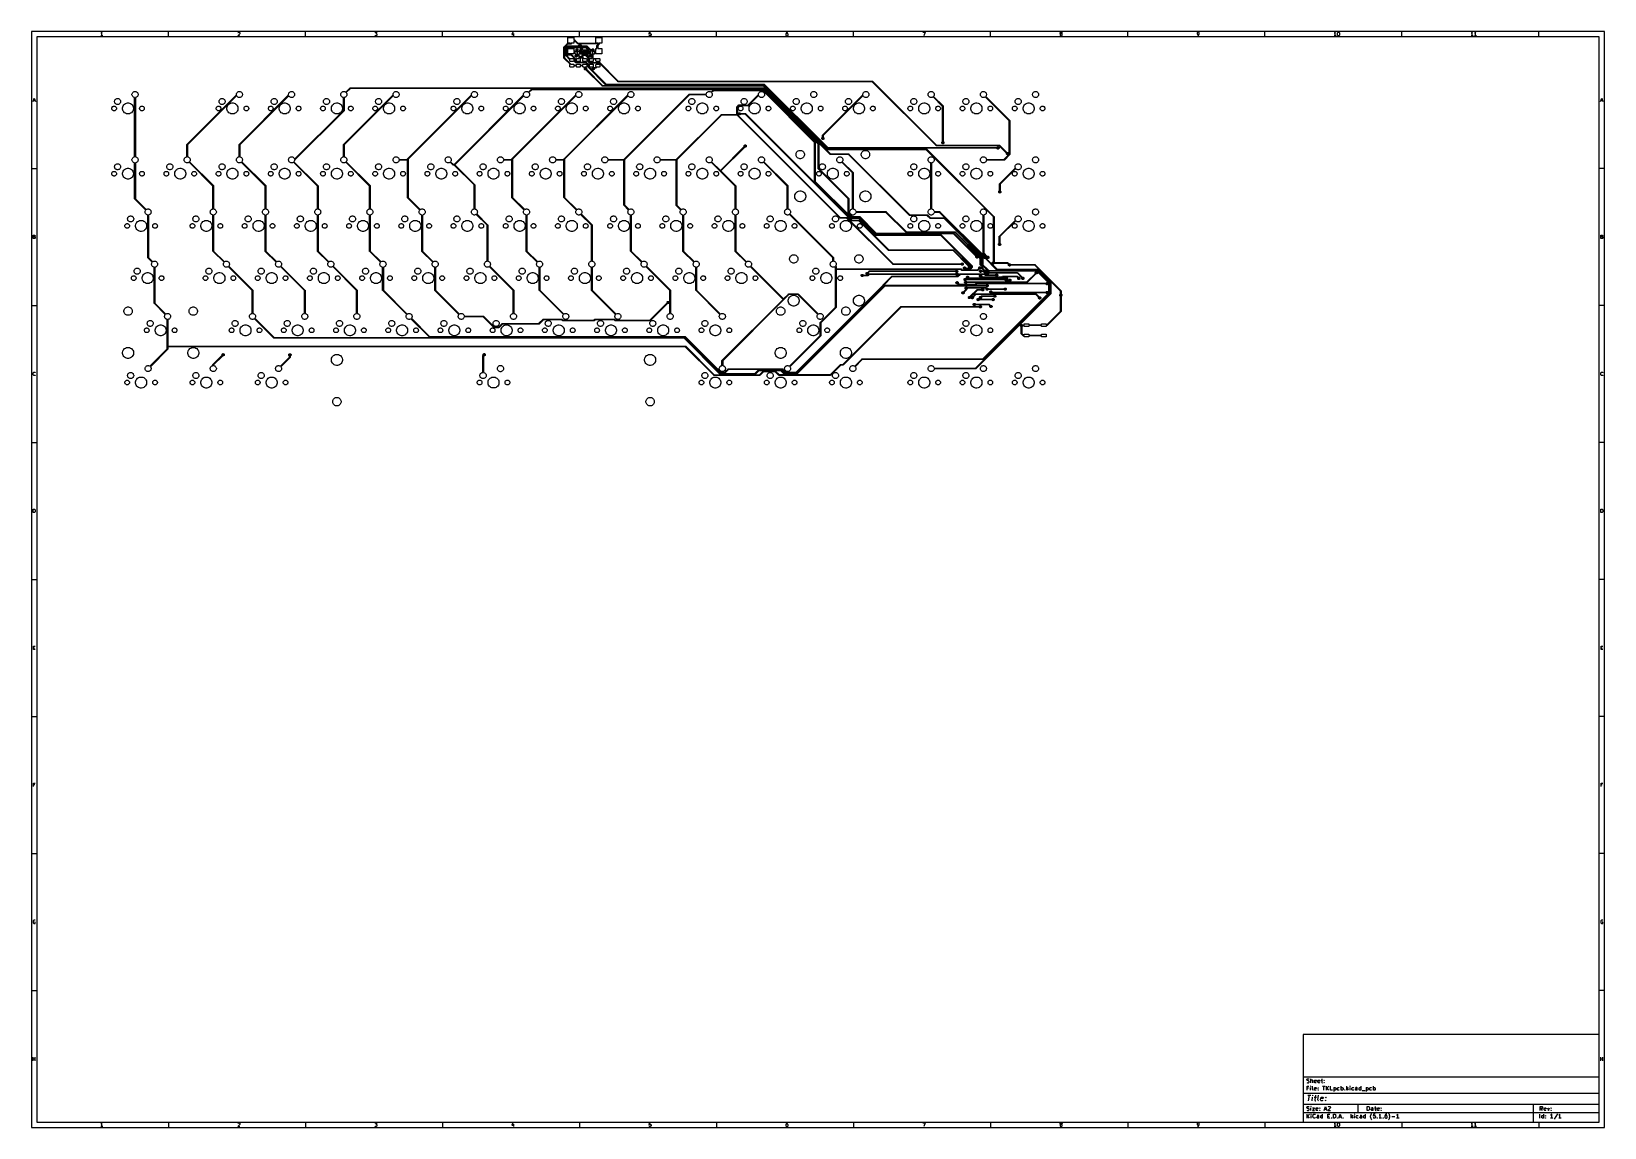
# Model space of a CAD drawing. Extents: x 0.4 to 23, y -16.1 to -0.4.
import ezdxf

# ---------------------------------------------------------------- set-up
doc = ezdxf.new("R2010")
doc.units = 0
doc.header["$MEASUREMENT"] = 0
doc.layers.add('BLACK', color=7, linetype='CONTINUOUS')

msp = doc.modelspace()

# ---------------------------------------------------------------- linework, layer by layer
at = {"layer": 'BLACK', "linetype": 'CONTINUOUS'}
for p, q in [((0.393701, -0.393701), (0.393701, -16.1413)), ((22.9923, -0.393701), (0.393701, -0.393701)), ((1.39553, -0.417229), (1.39065, -0.419666)), ((1.4004, -0.412355), (1.39553, -0.417229)), ((1.40528, -0.405043), (1.4004, -0.412355)), ((1.40528, -0.456224), (1.40528, -0.405043)), ((2.3622, -0.472441), (2.3622, -0.393701)), ((3.38597, -0.426978), (3.35672, -0.456224)), ((3.35916, -0.409917), (3.3616, -0.40748)), ((3.3616, -0.40748), (3.36647, -0.405043)), ((3.36647, -0.405043), (3.37866, -0.405043)), ((3.37866, -0.405043), (3.38353, -0.40748)), ((3.38353, -0.40748), (3.38597, -0.409917)), ((3.38597, -0.409917), (3.3884, -0.414792)), ((3.3884, -0.419666), (3.38597, -0.426978)), ((3.3884, -0.414792), (3.3884, -0.419666)), ((4.33071, -0.472441), (4.33071, -0.393701)), ((5.32522, -0.405043), (5.35691, -0.405043)), ((5.32766, -0.453787), (5.32522, -0.45135)), ((5.35691, -0.405043), (5.33985, -0.424541)), ((5.33985, -0.424541), (5.34716, -0.424541)), ((5.34716, -0.424541), (5.35203, -0.426978)), ((5.35203, -0.426978), (5.35447, -0.429415)), ((5.35447, -0.45135), (5.35203, -0.453787)), ((5.35447, -0.429415), (5.35691, -0.434289)), ((5.35691, -0.446475), (5.35447, -0.45135)), ((5.35691, -0.434289), (5.35691, -0.446475)), ((6.29921, -0.472441), (6.29921, -0.393701)), ((7.30835, -0.402606), (7.29617, -0.439164)), ((7.29617, -0.439164), (7.32785, -0.439164)), ((7.32054, -0.422103), (7.32054, -0.456224)), ((8.26772, -0.472441), (8.26772, -0.393701)), ((9.26711, -0.405043), (9.26467, -0.429415)), ((9.26467, -0.429415), (9.26711, -0.426978)), ((9.26711, -0.453787), (9.26467, -0.45135)), ((9.29148, -0.405043), (9.26711, -0.405043)), ((9.26711, -0.426978), (9.27198, -0.424541)), ((9.27198, -0.424541), (9.28417, -0.424541)), ((9.28417, -0.424541), (9.28904, -0.426978)), ((9.28904, -0.426978), (9.29148, -0.429415)), ((9.29148, -0.45135), (9.28904, -0.453787)), ((9.29148, -0.429415), (9.29392, -0.434289)), ((9.29392, -0.446475), (9.29148, -0.45135)), ((9.29392, -0.434289), (9.29392, -0.446475)), ((10.2362, -0.472441), (10.2362, -0.393701)), ((11.2356, -0.417229), (11.2332, -0.426978)), ((11.2332, -0.426978), (11.2332, -0.446475)), ((11.2356, -0.429415), (11.2332, -0.434289)), ((11.2332, -0.446475), (11.2356, -0.45135)), ((11.2405, -0.409917), (11.2356, -0.417229)), ((11.238, -0.426978), (11.2356, -0.429415)), ((11.2356, -0.45135), (11.238, -0.453787)), ((11.2429, -0.424541), (11.238, -0.426978)), ((11.2429, -0.40748), (11.2405, -0.409917)), ((11.2478, -0.405043), (11.2429, -0.40748)), ((11.2527, -0.424541), (11.2429, -0.424541)), ((11.2575, -0.405043), (11.2478, -0.405043)), ((11.2575, -0.426978), (11.2527, -0.424541)), ((11.26, -0.429415), (11.2575, -0.426978)), ((11.2575, -0.453787), (11.26, -0.45135)), ((11.2624, -0.434289), (11.26, -0.429415)), ((11.26, -0.45135), (11.2624, -0.446475)), ((11.2624, -0.446475), (11.2624, -0.434289)), ((12.2047, -0.472441), (12.2047, -0.393701)), ((13.1992, -0.405043), (13.2334, -0.405043)), ((13.2334, -0.405043), (13.2114, -0.456224)), ((14.1732, -0.472441), (14.1732, -0.393701)), ((15.1702, -0.414792), (15.1726, -0.409917)), ((15.1702, -0.417229), (15.1702, -0.414792)), ((15.1726, -0.422103), (15.1702, -0.417229)), ((15.1726, -0.431852), (15.1702, -0.436727)), ((15.1702, -0.436727), (15.1702, -0.446475)), ((15.1702, -0.446475), (15.1726, -0.45135)), ((15.1726, -0.409917), (15.1751, -0.40748)), ((15.1751, -0.424541), (15.1726, -0.422103)), ((15.1751, -0.429415), (15.1726, -0.431852)), ((15.1726, -0.45135), (15.1751, -0.453787)), ((15.1751, -0.40748), (15.1799, -0.405043)), ((15.1799, -0.426978), (15.1751, -0.424541)), ((15.1799, -0.426978), (15.1751, -0.429415)), ((15.1799, -0.405043), (15.1897, -0.405043)), ((15.1897, -0.426978), (15.1799, -0.426978)), ((15.1897, -0.405043), (15.1946, -0.40748)), ((15.1946, -0.424541), (15.1897, -0.426978)), ((15.1946, -0.429415), (15.1897, -0.426978)), ((15.1946, -0.40748), (15.197, -0.409917)), ((15.197, -0.422103), (15.1946, -0.424541)), ((15.197, -0.431852), (15.1946, -0.429415)), ((15.1946, -0.453787), (15.197, -0.45135)), ((15.197, -0.409917), (15.1994, -0.414792)), ((15.1994, -0.417229), (15.197, -0.422103)), ((15.1994, -0.436727), (15.197, -0.431852)), ((15.197, -0.45135), (15.1994, -0.446475)), ((15.1994, -0.414792), (15.1994, -0.417229)), ((15.1994, -0.446475), (15.1994, -0.436727)), ((16.1417, -0.472441), (16.1417, -0.393701)), ((17.1411, -0.409917), (17.1387, -0.414792)), ((17.1387, -0.414792), (17.1387, -0.426978)), ((17.1387, -0.426978), (17.1411, -0.431852)), ((17.1436, -0.40748), (17.1411, -0.409917)), ((17.1411, -0.431852), (17.1436, -0.434289)), ((17.1484, -0.405043), (17.1436, -0.40748)), ((17.1436, -0.434289), (17.1484, -0.436727)), ((17.1582, -0.405043), (17.1484, -0.405043)), ((17.1484, -0.436727), (17.1582, -0.436727)), ((17.1631, -0.40748), (17.1582, -0.405043)), ((17.1582, -0.436727), (17.1631, -0.434289)), ((17.1582, -0.453787), (17.1606, -0.45135)), ((17.1606, -0.45135), (17.1655, -0.444038)), ((17.1655, -0.409917), (17.1631, -0.40748)), ((17.1631, -0.434289), (17.1655, -0.431852)), ((17.1679, -0.414792), (17.1655, -0.409917)), ((17.1655, -0.431852), (17.1679, -0.426978)), ((17.1655, -0.444038), (17.1679, -0.434289)), ((17.1679, -0.434289), (17.1679, -0.414792)), ((18.1102, -0.472441), (18.1102, -0.393701)), ((19.1121, -0.417229), (19.1072, -0.419666)), ((19.1169, -0.412355), (19.1121, -0.417229)), ((19.1218, -0.405043), (19.1169, -0.412355)), ((19.1218, -0.456224), (19.1218, -0.405043)), ((19.1559, -0.424541), (19.1584, -0.414792)), ((19.1559, -0.436727), (19.1559, -0.424541)), ((19.1584, -0.446475), (19.1559, -0.436727)), ((19.1584, -0.414792), (19.1608, -0.409917)), ((19.1608, -0.45135), (19.1584, -0.446475)), ((19.1608, -0.409917), (19.1632, -0.40748)), ((19.1632, -0.453787), (19.1608, -0.45135)), ((19.1632, -0.40748), (19.1681, -0.405043)), ((19.1681, -0.405043), (19.173, -0.405043)), ((19.173, -0.405043), (19.1779, -0.40748)), ((19.1779, -0.40748), (19.1803, -0.409917)), ((19.1803, -0.45135), (19.1779, -0.453787)), ((19.1803, -0.409917), (19.1827, -0.414792)), ((19.1827, -0.446475), (19.1803, -0.45135)), ((19.1827, -0.414792), (19.1852, -0.424541)), ((19.1852, -0.436727), (19.1827, -0.446475)), ((19.1852, -0.424541), (19.1852, -0.436727)), ((20.0787, -0.472441), (20.0787, -0.393701)), ((21.0806, -0.417229), (21.0757, -0.419666)), ((21.0854, -0.412355), (21.0806, -0.417229)), ((21.0903, -0.405043), (21.0854, -0.412355)), ((21.0903, -0.456224), (21.0903, -0.405043)), ((21.1293, -0.417229), (21.1244, -0.419666)), ((21.1342, -0.412355), (21.1293, -0.417229)), ((21.1391, -0.405043), (21.1342, -0.412355)), ((21.1391, -0.456224), (21.1391, -0.405043)), ((22.0472, -0.472441), (22.0472, -0.393701)), ((22.9923, -16.1413), (22.9923, -0.393701)), ((0.472441, -0.472441), (0.472441, -16.0626)), ((22.9136, -0.472441), (0.472441, -0.472441)), ((1.4199, -0.456224), (1.39065, -0.456224)), ((3.35672, -0.456224), (3.3884, -0.456224)), ((5.33254, -0.456224), (5.32766, -0.453787)), ((5.34716, -0.456224), (5.33254, -0.456224)), ((5.35203, -0.453787), (5.34716, -0.456224)), ((8.04364, -0.618445), (8.04374, -0.61748)), ((8.04367, -0.618686), (8.04364, -0.618445)), ((8.04367, -0.776188), (8.04367, -0.618686)), ((8.04374, -0.61748), (8.04402, -0.616553)), ((8.04402, -0.616553), (8.04447, -0.615698)), ((8.04447, -0.615698), (8.04494, -0.615136)), ((8.04494, -0.615136), (8.04509, -0.614948)), ((8.04494, -0.615136), (8.04494, -0.615136)), ((8.04509, -0.614948), (8.04528, -0.614794)), ((8.04528, -0.614794), (8.08999, -0.570081)), ((8.09568, -0.578311), (8.05351, -0.620483)), ((8.05351, -0.620483), (8.05351, -0.774391)), ((8.06351, -0.623878), (8.06354, -0.623637)), ((8.06354, -0.624119), (8.06351, -0.623878)), ((8.06354, -0.623636), (8.06361, -0.622913)), ((8.06354, -0.623637), (8.06354, -0.623636)), ((8.06354, -0.732463), (8.06354, -0.624119)), ((8.06361, -0.622913), (8.06389, -0.621986)), ((8.06389, -0.621986), (8.06435, -0.621131)), ((8.06435, -0.621131), (8.06496, -0.620381)), ((8.06496, -0.620381), (8.06515, -0.620227)), ((8.06515, -0.620227), (8.0844, -0.60097)), ((8.09009, -0.609201), (8.07338, -0.625916)), ((8.07338, -0.625916), (8.07338, -0.730666)), ((8.08185, -0.630618), (8.08194, -0.629653)), ((8.08187, -0.63086), (8.08185, -0.630618)), ((8.08187, -0.722783), (8.08187, -0.63086)), ((8.08194, -0.629653), (8.08222, -0.628726)), ((8.08222, -0.628726), (8.08268, -0.627871)), ((8.08268, -0.627871), (8.08314, -0.627309)), ((8.08314, -0.627309), (8.08329, -0.627121)), ((8.08314, -0.627309), (8.08314, -0.627309)), ((8.08329, -0.627121), (8.08348, -0.626968)), ((8.08348, -0.626968), (8.09113, -0.619317)), ((8.0844, -0.60097), (8.08456, -0.600783)), ((8.08456, -0.600783), (8.08475, -0.600629)), ((8.08475, -0.600629), (8.08531, -0.600168)), ((8.08475, -0.600629), (8.08475, -0.600629)), ((8.08531, -0.600168), (8.08588, -0.599862)), ((8.08588, -0.599862), (8.08616, -0.599711)), ((8.08616, -0.599711), (8.08709, -0.599429)), ((8.08709, -0.599429), (8.08781, -0.599358)), ((8.08781, -0.599358), (8.08806, -0.599335)), ((8.08781, -0.599358), (8.08781, -0.599358)), ((8.08806, -0.599335), (8.0883, -0.599358)), ((8.0883, -0.599358), (8.2587, -0.599358)), ((8.08999, -0.570081), (8.09015, -0.569893)), ((8.26894, -0.609201), (8.09009, -0.609201)), ((8.09015, -0.569893), (8.09048, -0.56962)), ((8.09048, -0.56962), (8.09089, -0.569278)), ((8.09089, -0.569278), (8.09175, -0.568821)), ((8.09113, -0.619317), (8.09129, -0.619129)), ((8.09129, -0.619129), (8.09147, -0.618976)), ((8.09147, -0.618975), (8.09204, -0.618514)), ((8.09147, -0.618976), (8.09147, -0.618975)), ((8.09682, -0.627547), (8.09171, -0.632656)), ((8.09171, -0.632656), (8.09171, -0.720985)), ((8.09175, -0.568821), (8.09176, -0.568817)), ((8.09176, -0.568817), (8.09268, -0.56854)), ((8.09204, -0.618514), (8.09289, -0.618057)), ((8.09204, -0.618514), (8.09204, -0.618514)), ((8.09204, -0.618514), (8.09204, -0.618514)), ((8.09268, -0.56854), (8.0934, -0.568469)), ((8.09289, -0.618057), (8.09382, -0.617776)), ((8.0934, -0.568469), (8.09364, -0.568445)), ((8.0934, -0.568469), (8.0934, -0.568469)), ((8.09364, -0.568445), (8.09388, -0.568469)), ((8.09382, -0.617776), (8.09454, -0.617705)), ((8.09388, -0.568469), (8.13764, -0.568469)), ((8.09454, -0.617705), (8.09478, -0.617681)), ((8.09454, -0.617705), (8.09454, -0.617705)), ((8.09478, -0.617681), (8.09502, -0.617705)), ((8.09502, -0.617705), (8.35778, -0.617705)), ((8.14232, -0.578311), (8.09568, -0.578311)), ((8.35598, -0.627547), (8.09682, -0.627547)), ((8.09965, -0.560583), (8.09965, -0.481843)), ((8.09965, -0.481843), (8.18547, -0.481843)), ((8.13764, -0.560583), (8.09965, -0.560583)), ((8.09965, -0.715307), (8.09965, -0.636567)), ((8.09965, -0.636567), (8.18547, -0.636567)), ((8.13764, -0.568469), (8.13764, -0.560583)), ((8.14256, -0.578335), (8.14232, -0.578311)), ((8.14352, -0.57824), (8.14256, -0.578335)), ((8.14445, -0.577958), (8.14352, -0.57824)), ((8.14531, -0.577501), (8.14445, -0.577958)), ((8.14606, -0.576886), (8.14531, -0.577501)), ((8.14667, -0.576137), (8.14606, -0.576886)), ((8.14713, -0.575282), (8.14667, -0.576137)), ((8.14741, -0.574354), (8.14713, -0.575282)), ((8.14748, -0.573631), (8.14741, -0.574354)), ((8.18547, -0.560583), (8.14748, -0.560583)), ((8.14748, -0.560583), (8.14748, -0.573148)), ((8.14748, -0.573148), (8.1475, -0.57339)), ((8.1475, -0.57339), (8.14748, -0.573631)), ((8.14748, -0.573631), (8.14748, -0.573631)), ((8.18547, -0.481843), (8.18547, -0.516291)), ((8.18547, -0.516291), (8.19804, -0.516291)), ((8.19624, -0.526134), (8.18547, -0.526134)), ((8.18547, -0.526134), (8.18547, -0.560583)), ((8.18547, -0.636567), (8.18547, -0.671016)), ((8.18547, -0.671016), (8.19804, -0.671016)), ((8.23892, -0.568817), (8.19624, -0.526134)), ((8.19804, -0.516291), (8.19828, -0.516268)), ((8.19804, -0.671016), (8.19828, -0.670992)), ((8.19828, -0.516268), (8.19852, -0.516291)), ((8.19828, -0.670992), (8.19852, -0.671016)), ((8.19852, -0.516291), (8.19852, -0.516291)), ((8.19852, -0.516291), (8.19924, -0.516363)), ((8.19852, -0.671016), (8.19924, -0.671087)), ((8.19924, -0.516363), (8.20017, -0.516644)), ((8.19924, -0.671087), (8.20017, -0.671368)), ((8.20017, -0.516644), (8.20103, -0.517101)), ((8.20017, -0.671368), (8.20103, -0.671825)), ((8.20103, -0.517101), (8.20178, -0.517716)), ((8.20103, -0.671825), (8.20178, -0.67244)), ((8.20178, -0.517716), (8.20193, -0.517904)), ((8.20178, -0.67244), (8.20239, -0.67319)), ((8.20193, -0.517904), (8.24461, -0.560587)), ((8.20239, -0.67319), (8.20285, -0.674045)), ((8.20285, -0.674045), (8.20313, -0.674972)), ((8.20313, -0.674972), (8.20322, -0.675937)), ((8.20322, -0.675937), (8.2032, -0.676178)), ((8.2032, -0.676178), (8.2032, -0.67706)), ((8.2032, -0.67706), (8.20594, -0.679804)), ((8.20594, -0.679804), (8.20594, -0.675937)), ((8.20594, -0.675937), (8.22957, -0.675937)), ((8.21717, -0.654992), (8.21766, -0.65252)), ((8.21717, -0.657512), (8.21717, -0.654992)), ((8.21766, -0.659984), (8.21717, -0.657512)), ((8.21766, -0.65252), (8.21862, -0.650191)), ((8.21862, -0.662313), (8.21766, -0.659984)), ((8.21862, -0.650191), (8.22002, -0.648095)), ((8.22002, -0.664409), (8.21862, -0.662313)), ((8.22002, -0.648095), (8.2218, -0.646313)), ((8.2218, -0.666191), (8.22002, -0.664409)), ((8.2218, -0.646313), (8.2239, -0.644913)), ((8.2239, -0.667591), (8.2218, -0.666191)), ((8.2239, -0.644913), (8.22623, -0.643948)), ((8.22623, -0.668556), (8.2239, -0.667591)), ((8.22623, -0.643948), (8.2287, -0.643457)), ((8.2287, -0.669047), (8.22623, -0.668556)), ((8.2287, -0.643457), (8.23122, -0.643457)), ((8.23122, -0.669047), (8.2287, -0.669047)), ((8.22957, -0.675937), (8.22957, -0.721213)), ((8.23122, -0.643457), (8.23369, -0.643948)), ((8.23369, -0.668556), (8.23122, -0.669047)), ((8.23369, -0.643948), (8.23602, -0.644913)), ((8.23602, -0.667591), (8.23369, -0.668556)), ((8.23602, -0.644913), (8.23812, -0.646313)), ((8.23812, -0.666191), (8.23602, -0.667591)), ((8.23744, -0.721213), (8.23744, -0.675937)), ((8.23744, -0.675937), (8.26106, -0.675937)), ((8.23812, -0.646313), (8.2399, -0.648095)), ((8.2399, -0.664409), (8.23812, -0.666191)), ((8.23908, -0.569005), (8.23892, -0.568817)), ((8.23927, -0.569158), (8.23908, -0.569005)), ((8.23983, -0.56962), (8.23927, -0.569158)), ((8.24068, -0.570076), (8.23983, -0.56962)), ((8.2399, -0.648095), (8.2413, -0.650191)), ((8.2413, -0.662313), (8.2399, -0.664409)), ((8.24161, -0.570358), (8.24068, -0.570076)), ((8.2413, -0.650191), (8.24226, -0.65252)), ((8.24226, -0.659984), (8.2413, -0.662313)), ((8.24233, -0.570429), (8.24161, -0.570358)), ((8.24226, -0.65252), (8.24276, -0.654992)), ((8.24276, -0.657512), (8.24226, -0.659984)), ((8.24257, -0.570453), (8.24233, -0.570429)), ((8.24233, -0.570429), (8.24233, -0.570429)), ((8.24282, -0.570429), (8.24257, -0.570453)), ((8.24276, -0.654992), (8.24276, -0.657512)), ((8.53951, -0.570429), (8.24282, -0.570429)), ((8.24461, -0.560587), (8.54, -0.560587)), ((8.25781, -0.592516), (8.25841, -0.589473)), ((8.25781, -0.595618), (8.25781, -0.592516)), ((8.25841, -0.59866), (8.25781, -0.595618)), ((8.25841, -0.589473), (8.2596, -0.586607)), ((8.2587, -0.599358), (8.25841, -0.59866)), ((8.2596, -0.586607), (8.26132, -0.584028)), ((8.26106, -0.675937), (8.26106, -0.721213)), ((8.26132, -0.584028), (8.26352, -0.581835)), ((8.26352, -0.581835), (8.2661, -0.580111)), ((8.2661, -0.580111), (8.26896, -0.578924)), ((8.26896, -0.60921), (8.26894, -0.609201)), ((8.26894, -0.721213), (8.26894, -0.675937)), ((8.26894, -0.675937), (8.26992, -0.675937)), ((8.26896, -0.578924), (8.272, -0.578319)), ((8.272, -0.609815), (8.26896, -0.60921)), ((8.2699, -0.66313), (8.26999, -0.662165)), ((8.26992, -0.663372), (8.2699, -0.66313)), ((8.26992, -0.675937), (8.26992, -0.663372)), ((8.26999, -0.662165), (8.27027, -0.661238)), ((8.27027, -0.661238), (8.27073, -0.660383)), ((8.27073, -0.660383), (8.27135, -0.659633)), ((8.27135, -0.659633), (8.2721, -0.659018)), ((8.272, -0.578319), (8.27511, -0.578319)), ((8.27511, -0.609815), (8.272, -0.609815)), ((8.2721, -0.659018), (8.27295, -0.658561)), ((8.27295, -0.658561), (8.27388, -0.65828)), ((8.27388, -0.65828), (8.2746, -0.658209)), ((8.2746, -0.658209), (8.27484, -0.658185)), ((8.2746, -0.658209), (8.2746, -0.658209)), ((8.27484, -0.658185), (8.27508, -0.658209)), ((8.27508, -0.658209), (8.28065, -0.658209)), ((8.27511, -0.578319), (8.27815, -0.578924)), ((8.27815, -0.60921), (8.27511, -0.609815)), ((8.27815, -0.578924), (8.28101, -0.580111)), ((8.27817, -0.609201), (8.27815, -0.60921)), ((8.36581, -0.609201), (8.27817, -0.609201)), ((8.27927, -0.650189), (8.27988, -0.647147)), ((8.27927, -0.653291), (8.27927, -0.650189)), ((8.27988, -0.656334), (8.27927, -0.653291)), ((8.28339, -0.668051), (8.27976, -0.668051)), ((8.27976, -0.668051), (8.27976, -0.675937)), ((8.27976, -0.675937), (8.28075, -0.675937)), ((8.27988, -0.647147), (8.28106, -0.644281)), ((8.28065, -0.658209), (8.27988, -0.656334)), ((8.28075, -0.675937), (8.28075, -0.721213)), ((8.28101, -0.580111), (8.28359, -0.581835)), ((8.28106, -0.644281), (8.28279, -0.641701)), ((8.28279, -0.641701), (8.28498, -0.639508)), ((8.28363, -0.668075), (8.28339, -0.668051)), ((8.28359, -0.581835), (8.28579, -0.584028)), ((8.28387, -0.668051), (8.28363, -0.668075)), ((8.28459, -0.66798), (8.28387, -0.668051)), ((8.28387, -0.668051), (8.28387, -0.668051)), ((8.28552, -0.667699), (8.28459, -0.66798)), ((8.28498, -0.639508), (8.28756, -0.637784)), ((8.28638, -0.667242), (8.28552, -0.667699)), ((8.28579, -0.584028), (8.28751, -0.586607)), ((8.28713, -0.666627), (8.28638, -0.667242)), ((8.28728, -0.666439), (8.28713, -0.666627)), ((8.28789, -0.665832), (8.28728, -0.666439)), ((8.28751, -0.586607), (8.2887, -0.589473)), ((8.28756, -0.637784), (8.29043, -0.636597)), ((8.29043, -0.666883), (8.28789, -0.665832)), ((8.2887, -0.59866), (8.28841, -0.599358)), ((8.28841, -0.599358), (8.36761, -0.599358)), ((8.28862, -0.721213), (8.28862, -0.675937)), ((8.28862, -0.675937), (8.30043, -0.675937)), ((8.2887, -0.589473), (8.2893, -0.592516)), ((8.2893, -0.595618), (8.2887, -0.59866)), ((8.2893, -0.592516), (8.2893, -0.595618)), ((8.29043, -0.636597), (8.29347, -0.635992)), ((8.29347, -0.667488), (8.29043, -0.666883)), ((8.29347, -0.635992), (8.29657, -0.635992)), ((8.29657, -0.667488), (8.29347, -0.667488)), ((8.29657, -0.635992), (8.29961, -0.636597)), ((8.29961, -0.666883), (8.29657, -0.667488)), ((8.29961, -0.636597), (8.30248, -0.637784)), ((8.30248, -0.665696), (8.29961, -0.666883)), ((8.30043, -0.675937), (8.30043, -0.721213)), ((8.30248, -0.637784), (8.30506, -0.639508)), ((8.30506, -0.663972), (8.30248, -0.665696)), ((8.30506, -0.639508), (8.30725, -0.641701)), ((8.30725, -0.661779), (8.30506, -0.663972)), ((8.30725, -0.641701), (8.30898, -0.644281)), ((8.30898, -0.6592), (8.30725, -0.661779)), ((8.30831, -0.721213), (8.30831, -0.675937)), ((8.30831, -0.675937), (8.32012, -0.675937)), ((8.30898, -0.644281), (8.31016, -0.647147)), ((8.31016, -0.656334), (8.30898, -0.6592)), ((8.31016, -0.647147), (8.31077, -0.650189)), ((8.31077, -0.653291), (8.31016, -0.656334)), ((8.31077, -0.650189), (8.31077, -0.653291)), ((8.32012, -0.675937), (8.32012, -0.721213)), ((8.32799, -0.721213), (8.32799, -0.675937)), ((8.32799, -0.675937), (8.32898, -0.675937)), ((8.32895, -0.66313), (8.32905, -0.662165)), ((8.32898, -0.663372), (8.32895, -0.66313)), ((8.32898, -0.675937), (8.32898, -0.663372)), ((8.32905, -0.662165), (8.32933, -0.661238)), ((8.32933, -0.661238), (8.32979, -0.660383)), ((8.32979, -0.660383), (8.3304, -0.659633)), ((8.3304, -0.659633), (8.33115, -0.659018)), ((8.33115, -0.659018), (8.33201, -0.658561)), ((8.33201, -0.658561), (8.33293, -0.65828)), ((8.33293, -0.65828), (8.33366, -0.658209)), ((8.33366, -0.658209), (8.3339, -0.658185)), ((8.33366, -0.658209), (8.33366, -0.658209)), ((8.3339, -0.658185), (8.33414, -0.658209)), ((8.33414, -0.658209), (8.37303, -0.658209)), ((8.36835, -0.668051), (8.33882, -0.668051)), ((8.33882, -0.668051), (8.33882, -0.675937)), ((8.33882, -0.675937), (8.3398, -0.675937)), ((8.3398, -0.675937), (8.3398, -0.721213)), ((8.34768, -0.721213), (8.34768, -0.675937)), ((8.34768, -0.675937), (8.35949, -0.675937)), ((8.38803, -0.659597), (8.35598, -0.627547)), ((8.35778, -0.617705), (8.35802, -0.617681)), ((8.35802, -0.617681), (8.35826, -0.617705)), ((8.35826, -0.617705), (8.35826, -0.617705)), ((8.35826, -0.617705), (8.35898, -0.617776)), ((8.35898, -0.617776), (8.35991, -0.618057)), ((8.35949, -0.675937), (8.35949, -0.721213)), ((8.35991, -0.618057), (8.36077, -0.618514)), ((8.36077, -0.618514), (8.36152, -0.619129)), ((8.36152, -0.619129), (8.36167, -0.619317)), ((8.36167, -0.619317), (8.39626, -0.653908)), ((8.43255, -0.675937), (8.36581, -0.609201)), ((8.36736, -0.721213), (8.36736, -0.675937)), ((8.36736, -0.675937), (8.36835, -0.675937)), ((8.36761, -0.599358), (8.36785, -0.599335)), ((8.36785, -0.599335), (8.36809, -0.599358)), ((8.36809, -0.599358), (8.36809, -0.599358)), ((8.36809, -0.599358), (8.36882, -0.599429)), ((8.36835, -0.675937), (8.36835, -0.668051)), ((8.36882, -0.599429), (8.36974, -0.599711)), ((8.36974, -0.599711), (8.3706, -0.600168)), ((8.3706, -0.600168), (8.37135, -0.600783)), ((8.37135, -0.600783), (8.3715, -0.600971)), ((8.3715, -0.600971), (8.44154, -0.671007)), ((8.37303, -0.658209), (8.37327, -0.658185)), ((8.37327, -0.658185), (8.37351, -0.658209)), ((8.37351, -0.658209), (8.37423, -0.65828)), ((8.37423, -0.65828), (8.37516, -0.658561)), ((8.37516, -0.658561), (8.37602, -0.659018)), ((8.37602, -0.659018), (8.37676, -0.659633)), ((8.37676, -0.659633), (8.37738, -0.660383)), ((8.37738, -0.660383), (8.37784, -0.661238)), ((8.37784, -0.661238), (8.37812, -0.662165)), ((8.37812, -0.662165), (8.37821, -0.66313)), ((8.37821, -0.66313), (8.37819, -0.663371)), ((8.37819, -0.663371), (8.37819, -0.675937)), ((8.37819, -0.675937), (8.37917, -0.675937)), ((8.37917, -0.675937), (8.37917, -0.721213)), ((8.38705, -0.721213), (8.38705, -0.675937)), ((8.38705, -0.675937), (8.38803, -0.675937)), ((8.38803, -0.662888), (8.38803, -0.659597)), ((8.38803, -0.675937), (8.38803, -0.662888)), ((8.39626, -0.653908), (8.39645, -0.654062)), ((8.39645, -0.654062), (8.3966, -0.65425)), ((8.3966, -0.65425), (8.39706, -0.654812)), ((8.39706, -0.654812), (8.39716, -0.654992)), ((8.39716, -0.654992), (8.39752, -0.655667)), ((8.39752, -0.655667), (8.3978, -0.656594)), ((8.3978, -0.656594), (8.39787, -0.657318)), ((8.39787, -0.657318), (8.39787, -0.657318)), ((8.39787, -0.657318), (8.3979, -0.657559)), ((8.3979, -0.657559), (8.39787, -0.6578)), ((8.39787, -0.6578), (8.39787, -0.675937)), ((8.39787, -0.675937), (8.39886, -0.675937)), ((8.39886, -0.675937), (8.39886, -0.721213)), ((8.40673, -0.721213), (8.40673, -0.675937)), ((8.40673, -0.675937), (8.41854, -0.675937)), ((8.41854, -0.675937), (8.41854, -0.721213)), ((8.42642, -0.721213), (8.42642, -0.675937)), ((8.42642, -0.675937), (8.43255, -0.675937)), ((8.44154, -0.671007), (8.44172, -0.671161)), ((8.44172, -0.671161), (8.44188, -0.671348)), ((8.44188, -0.671348), (8.44188, -0.671348)), ((8.44188, -0.671348), (8.44234, -0.67191)), ((8.44234, -0.67191), (8.4428, -0.672765)), ((8.4428, -0.672765), (8.44308, -0.673693)), ((8.44308, -0.673693), (8.44315, -0.674416)), ((8.44315, -0.674416), (8.44315, -0.674416)), ((8.44315, -0.674416), (8.44317, -0.674657)), ((8.44317, -0.674657), (8.44315, -0.674899)), ((8.44315, -0.674899), (8.44315, -0.675937)), ((8.44315, -0.675937), (8.45004, -0.675937)), ((8.44472, -0.654992), (8.44522, -0.65252)), ((8.44472, -0.657512), (8.44472, -0.654992)), ((8.44522, -0.659984), (8.44472, -0.657512)), ((8.44522, -0.65252), (8.44618, -0.650191)), ((8.44618, -0.662313), (8.44522, -0.659984)), ((8.44618, -0.650191), (8.44758, -0.648095)), ((8.44758, -0.664409), (8.44618, -0.662313)), ((8.44758, -0.648095), (8.44936, -0.646313)), ((8.44936, -0.666191), (8.44758, -0.664409)), ((8.44936, -0.646313), (8.45146, -0.644913)), ((8.45146, -0.667591), (8.44936, -0.666191)), ((8.45004, -0.675937), (8.45004, -0.721213)), ((8.45146, -0.644913), (8.45379, -0.643948)), ((8.45379, -0.668556), (8.45146, -0.667591)), ((8.45379, -0.643948), (8.45626, -0.643457)), ((8.45626, -0.669047), (8.45379, -0.668556)), ((8.45626, -0.643457), (8.45878, -0.643457)), ((8.45878, -0.669047), (8.45626, -0.669047)), ((8.45791, -0.721213), (8.45791, -0.675937)), ((8.45791, -0.675937), (8.48154, -0.675937)), ((8.45878, -0.643457), (8.46125, -0.643948)), ((8.46125, -0.668556), (8.45878, -0.669047)), ((8.46125, -0.643948), (8.46358, -0.644913)), ((8.46358, -0.667591), (8.46125, -0.668556)), ((8.46358, -0.644913), (8.46568, -0.646313)), ((8.46568, -0.666191), (8.46358, -0.667591)), ((8.46568, -0.646313), (8.46746, -0.648095)), ((8.46746, -0.664409), (8.46568, -0.666191)), ((8.46746, -0.648095), (8.46886, -0.650191)), ((8.46886, -0.662313), (8.46746, -0.664409)), ((8.46886, -0.650191), (8.46982, -0.65252)), ((8.46982, -0.659984), (8.46886, -0.662313)), ((8.46982, -0.65252), (8.47031, -0.654992)), ((8.47031, -0.657512), (8.46982, -0.659984)), ((8.47031, -0.654992), (8.47031, -0.657512)), ((8.48154, -0.675937), (8.48154, -0.679804)), ((8.48154, -0.679804), (8.48428, -0.67706)), ((8.48426, -0.675937), (8.48429, -0.675602)), ((8.48428, -0.676178), (8.48426, -0.675937)), ((8.48428, -0.67706), (8.48428, -0.676178)), ((8.48429, -0.675602), (8.48435, -0.674972)), ((8.48435, -0.674972), (8.48445, -0.674657)), ((8.48445, -0.674657), (8.48463, -0.674045)), ((8.48463, -0.674045), (8.48509, -0.67319)), ((8.48509, -0.67319), (8.4857, -0.67244)), ((8.4857, -0.67244), (8.48645, -0.671825)), ((8.48645, -0.671825), (8.48731, -0.671368)), ((8.48731, -0.671368), (8.48824, -0.671087)), ((8.48824, -0.671087), (8.48896, -0.671016)), ((8.48896, -0.671016), (8.4892, -0.670992)), ((8.48896, -0.671016), (8.48896, -0.671016)), ((8.4892, -0.670992), (8.48944, -0.671016)), ((8.48944, -0.671016), (8.50201, -0.671016)), ((8.50201, -0.560583), (8.50201, -0.481843)), ((8.50201, -0.481843), (8.58783, -0.481843)), ((8.54, -0.560583), (8.50201, -0.560583)), ((8.50201, -0.671016), (8.50201, -0.636567)), ((8.50201, -0.636567), (8.51798, -0.636567)), ((8.51796, -0.594917), (8.51805, -0.593953)), ((8.51798, -0.595159), (8.51796, -0.594917)), ((8.51798, -0.636567), (8.51798, -0.595159)), ((8.51805, -0.593953), (8.51833, -0.593025)), ((8.51833, -0.593025), (8.51879, -0.59217)), ((8.51879, -0.59217), (8.51925, -0.591608)), ((8.51925, -0.591608), (8.5194, -0.591421)), ((8.51925, -0.591608), (8.51925, -0.591608)), ((8.5194, -0.591421), (8.51959, -0.591267)), ((8.51959, -0.591267), (8.53951, -0.571351)), ((8.54683, -0.577951), (8.52782, -0.596956)), ((8.52782, -0.596956), (8.52782, -0.636567)), ((8.52782, -0.636567), (8.58783, -0.636567)), ((8.53951, -0.571351), (8.53951, -0.570429)), ((8.54, -0.560587), (8.54, -0.560583)), ((8.54767, -0.577501), (8.54683, -0.577951)), ((8.54842, -0.576886), (8.54767, -0.577501)), ((8.54903, -0.576137), (8.54842, -0.576886)), ((8.54949, -0.575282), (8.54903, -0.576137)), ((8.54977, -0.574354), (8.54949, -0.575282)), ((8.54984, -0.573631), (8.54977, -0.574354)), ((8.58783, -0.560583), (8.54984, -0.560583)), ((8.54984, -0.560583), (8.54984, -0.573148)), ((8.54984, -0.573148), (8.54987, -0.57339)), ((8.54987, -0.57339), (8.54984, -0.573631)), ((8.54984, -0.573631), (8.54984, -0.573631)), ((8.58783, -0.481843), (8.58783, -0.560583)), ((8.58783, -0.636567), (8.58783, -0.715307)), ((9.27198, -0.456224), (9.26711, -0.453787)), ((9.28417, -0.456224), (9.27198, -0.456224)), ((9.28904, -0.453787), (9.28417, -0.456224)), ((11.238, -0.453787), (11.2429, -0.456224)), ((11.2429, -0.456224), (11.2527, -0.456224)), ((11.2527, -0.456224), (11.2575, -0.453787)), ((15.1751, -0.453787), (15.1799, -0.456224)), ((15.1799, -0.456224), (15.1897, -0.456224)), ((15.1897, -0.456224), (15.1946, -0.453787)), ((17.1436, -0.456224), (17.1533, -0.456224)), ((17.1533, -0.456224), (17.1582, -0.453787)), ((19.1364, -0.456224), (19.1072, -0.456224)), ((19.1681, -0.456224), (19.1632, -0.453787)), ((19.173, -0.456224), (19.1681, -0.456224)), ((19.1779, -0.453787), (19.173, -0.456224)), ((21.1049, -0.456224), (21.0757, -0.456224)), ((21.1537, -0.456224), (21.1244, -0.456224)), ((22.9136, -16.0626), (22.9136, -0.472441)), ((8.04364, -0.776429), (8.04367, -0.776188)), ((8.04367, -0.77667), (8.04364, -0.776429)), ((8.04367, -0.776671), (8.04367, -0.77667)), ((8.04374, -0.777394), (8.04367, -0.776671)), ((8.04402, -0.778321), (8.04374, -0.777394)), ((8.04447, -0.779176), (8.04402, -0.778321)), ((8.04509, -0.779926), (8.04447, -0.779176)), ((8.04528, -0.78008), (8.04509, -0.779926)), ((8.13066, -0.865467), (8.04528, -0.78008)), ((8.05351, -0.774391), (8.14058, -0.861465)), ((8.06351, -0.732705), (8.06354, -0.732463)), ((8.06361, -0.733669), (8.06351, -0.732705)), ((8.06389, -0.734597), (8.06361, -0.733669)), ((8.06435, -0.735452), (8.06389, -0.734597)), ((8.06481, -0.736014), (8.06435, -0.735452)), ((8.06496, -0.736201), (8.06481, -0.736014)), ((8.06515, -0.736355), (8.06496, -0.736201)), ((8.1287, -0.799909), (8.06515, -0.736355)), ((8.07338, -0.730666), (8.12948, -0.786771)), ((8.08185, -0.723024), (8.08187, -0.722783)), ((8.08187, -0.723265), (8.08185, -0.723024)), ((8.08194, -0.723988), (8.08187, -0.723265)), ((8.08187, -0.723265), (8.08187, -0.723265)), ((8.08222, -0.724916), (8.08194, -0.723988)), ((8.08268, -0.725771), (8.08222, -0.724916)), ((8.08329, -0.72652), (8.08268, -0.725771)), ((8.08348, -0.726674), (8.08329, -0.72652)), ((8.09006, -0.733254), (8.08348, -0.726674)), ((8.09022, -0.733442), (8.09006, -0.733254)), ((8.0904, -0.733595), (8.09022, -0.733442)), ((8.09097, -0.734057), (8.0904, -0.733595)), ((8.09168, -0.734437), (8.09097, -0.734057)), ((8.09182, -0.734514), (8.09168, -0.734437)), ((8.09171, -0.720985), (8.09575, -0.725024)), ((8.09275, -0.734795), (8.09182, -0.734514)), ((8.09347, -0.734866), (8.09275, -0.734795)), ((8.09371, -0.73489), (8.09347, -0.734866)), ((8.09347, -0.734866), (8.09347, -0.734866)), ((8.09395, -0.734866), (8.09371, -0.73489)), ((8.14581, -0.734866), (8.09395, -0.734866)), ((8.09575, -0.725024), (8.14761, -0.725024)), ((8.18547, -0.715307), (8.09965, -0.715307)), ((8.1287, -0.816189), (8.1287, -0.799909)), ((8.12889, -0.818109), (8.1287, -0.816189)), ((8.1287, -0.871307), (8.12889, -0.869387)), ((8.1287, -0.896898), (8.1287, -0.871307)), ((8.12889, -0.898818), (8.1287, -0.896898)), ((8.12945, -0.819956), (8.12889, -0.818109)), ((8.12889, -0.869387), (8.12945, -0.867541)), ((8.12945, -0.900664), (8.12889, -0.898818)), ((8.13036, -0.821657), (8.12945, -0.819956)), ((8.12945, -0.867541), (8.13036, -0.865839)), ((8.13036, -0.902366), (8.12945, -0.900664)), ((8.12948, -0.786771), (8.13036, -0.78513)), ((8.13036, -0.78513), (8.13158, -0.783639)), ((8.13158, -0.823149), (8.13036, -0.821657)), ((8.13036, -0.865839), (8.13066, -0.865467)), ((8.13158, -0.903857), (8.13036, -0.902366)), ((8.13158, -0.783639), (8.13308, -0.782415)), ((8.13308, -0.824373), (8.13158, -0.823149)), ((8.13308, -0.905081), (8.13158, -0.903857)), ((8.13308, -0.782415), (8.13478, -0.781505)), ((8.13478, -0.825282), (8.13308, -0.824373)), ((8.13478, -0.781505), (8.13662, -0.780945)), ((8.13662, -0.825842), (8.13478, -0.825282)), ((8.13662, -0.780945), (8.13854, -0.780756)), ((8.13854, -0.826031), (8.13662, -0.825842)), ((8.13854, -0.780756), (8.17398, -0.780756)), ((8.17398, -0.826031), (8.13854, -0.826031)), ((8.14058, -0.861465), (8.17398, -0.861465)), ((8.19821, -0.787267), (8.14581, -0.734866)), ((8.14761, -0.725024), (8.14785, -0.725)), ((8.14785, -0.725), (8.14809, -0.725024)), ((8.14809, -0.725024), (8.14809, -0.725024)), ((8.14809, -0.725024), (8.14881, -0.725095)), ((8.14881, -0.725095), (8.14974, -0.725376)), ((8.14974, -0.725376), (8.15059, -0.725833)), ((8.15059, -0.725833), (8.15134, -0.726448)), ((8.15134, -0.726448), (8.1515, -0.726636)), ((8.1515, -0.726636), (8.20644, -0.781578)), ((8.17398, -0.780756), (8.1759, -0.780945)), ((8.1759, -0.825842), (8.17398, -0.826031)), ((8.17398, -0.861465), (8.1759, -0.861654)), ((8.1759, -0.780945), (8.17774, -0.781505)), ((8.17774, -0.825282), (8.1759, -0.825842)), ((8.1759, -0.861654), (8.17774, -0.862214)), ((8.17774, -0.781505), (8.17944, -0.782415)), ((8.17944, -0.824373), (8.17774, -0.825282)), ((8.17774, -0.862214), (8.17944, -0.863123)), ((8.17944, -0.782415), (8.18094, -0.783639)), ((8.18094, -0.823149), (8.17944, -0.824373)), ((8.17944, -0.863123), (8.18094, -0.864347)), ((8.18094, -0.903857), (8.17944, -0.905081)), ((8.18094, -0.783639), (8.18216, -0.78513)), ((8.18216, -0.821657), (8.18094, -0.823149)), ((8.18094, -0.864347), (8.18216, -0.865839)), ((8.18216, -0.902366), (8.18094, -0.903857)), ((8.18216, -0.78513), (8.18307, -0.786832)), ((8.18307, -0.819956), (8.18216, -0.821657)), ((8.18216, -0.865839), (8.18307, -0.867541)), ((8.18307, -0.900664), (8.18216, -0.902366)), ((8.18307, -0.786832), (8.18363, -0.788678)), ((8.18363, -0.818109), (8.18307, -0.819956)), ((8.18307, -0.867541), (8.18363, -0.869387)), ((8.18363, -0.898818), (8.18307, -0.900664)), ((8.18363, -0.788678), (8.18382, -0.790598)), ((8.18382, -0.816189), (8.18363, -0.818109)), ((8.18363, -0.869387), (8.18382, -0.871307)), ((8.18382, -0.896898), (8.18363, -0.898818)), ((8.18382, -0.790598), (8.18382, -0.816189)), ((8.18382, -0.871307), (8.18382, -0.879181)), ((8.18382, -0.879181), (8.22244, -0.879181)), ((8.22244, -0.889024), (8.18382, -0.889024)), ((8.18382, -0.889024), (8.18382, -0.896898)), ((8.19367, -0.680858), (8.18547, -0.680858)), ((8.18547, -0.680858), (8.18547, -0.715307)), ((8.19371, -0.680991), (8.19367, -0.680858)), ((8.19417, -0.681846), (8.19371, -0.680991)), ((8.19478, -0.682595), (8.19417, -0.681846)), ((8.19497, -0.682749), (8.19478, -0.682595)), ((8.20594, -0.693723), (8.19497, -0.682749)), ((8.19818, -0.822118), (8.19821, -0.821877)), ((8.19821, -0.822359), (8.19818, -0.822118)), ((8.19821, -0.821877), (8.19821, -0.787267)), ((8.19821, -0.82236), (8.19821, -0.822359)), ((8.19828, -0.823083), (8.19821, -0.82236)), ((8.19856, -0.82401), (8.19828, -0.823083)), ((8.19902, -0.824865), (8.19856, -0.82401)), ((8.19963, -0.825615), (8.19902, -0.824865)), ((8.19982, -0.825769), (8.19963, -0.825615)), ((8.21624, -0.842191), (8.19982, -0.825769)), ((8.20377, -0.743969), (8.20437, -0.740926)), ((8.20377, -0.747071), (8.20377, -0.743969)), ((8.20437, -0.750113), (8.20377, -0.747071)), ((8.20437, -0.740926), (8.20556, -0.73806)), ((8.20556, -0.752979), (8.20437, -0.750113)), ((8.20556, -0.73806), (8.20728, -0.735481)), ((8.20728, -0.755558), (8.20556, -0.752979)), ((8.20594, -0.721213), (8.20594, -0.693723)), ((8.21283, -0.721213), (8.20594, -0.721213)), ((8.20644, -0.781578), (8.20663, -0.781732)), ((8.20663, -0.781732), (8.20678, -0.781919)), ((8.20678, -0.781919), (8.20724, -0.782481)), ((8.20724, -0.782481), (8.2075, -0.782961)), ((8.20728, -0.735481), (8.20948, -0.733287)), ((8.20948, -0.757752), (8.20728, -0.755558)), ((8.2075, -0.782961), (8.2077, -0.783336)), ((8.2077, -0.783336), (8.20798, -0.784264)), ((8.20798, -0.784264), (8.20805, -0.784987)), ((8.20805, -0.784987), (8.20805, -0.784987)), ((8.20805, -0.784987), (8.20807, -0.785228)), ((8.20807, -0.785228), (8.20805, -0.785469)), ((8.20805, -0.785469), (8.20805, -0.82008)), ((8.20805, -0.82008), (8.22193, -0.833961)), ((8.20948, -0.733287), (8.21206, -0.731564)), ((8.21206, -0.759475), (8.20948, -0.757752)), ((8.21206, -0.731564), (8.21283, -0.731242)), ((8.21492, -0.760663), (8.21206, -0.759475)), ((8.21283, -0.731242), (8.21283, -0.721213)), ((8.21796, -0.761268), (8.21492, -0.760663)), ((8.2164, -0.842379), (8.21624, -0.842191)), ((8.21658, -0.842532), (8.2164, -0.842379)), ((8.21715, -0.842994), (8.21658, -0.842532)), ((8.21658, -0.842532), (8.21658, -0.842532)), ((8.218, -0.843451), (8.21715, -0.842994)), ((8.22107, -0.761268), (8.21796, -0.761268)), ((8.21893, -0.843732), (8.218, -0.843451)), ((8.21965, -0.843803), (8.21893, -0.843732)), ((8.21989, -0.843827), (8.21965, -0.843803)), ((8.21965, -0.843803), (8.21965, -0.843803)), ((8.22013, -0.843803), (8.21989, -0.843827)), ((8.35907, -0.843803), (8.22013, -0.843803)), ((8.22411, -0.760663), (8.22107, -0.761268)), ((8.22193, -0.833961), (8.36087, -0.833961)), ((8.22244, -0.790598), (8.22263, -0.788678)), ((8.22244, -0.816189), (8.22244, -0.790598)), ((8.22263, -0.818109), (8.22244, -0.816189)), ((8.22244, -0.871307), (8.22263, -0.869387)), ((8.22244, -0.879181), (8.22244, -0.871307)), ((8.22244, -0.896898), (8.22244, -0.889024)), ((8.22263, -0.898818), (8.22244, -0.896898)), ((8.22263, -0.788678), (8.22319, -0.786832)), ((8.22319, -0.819956), (8.22263, -0.818109)), ((8.22263, -0.869387), (8.22319, -0.867541)), ((8.22319, -0.900664), (8.22263, -0.898818)), ((8.22957, -0.721213), (8.22268, -0.721213)), ((8.22268, -0.721213), (8.22268, -0.730092)), ((8.22268, -0.730092), (8.22411, -0.730377)), ((8.22319, -0.786832), (8.2241, -0.78513)), ((8.2241, -0.821657), (8.22319, -0.819956)), ((8.22319, -0.867541), (8.2241, -0.865839)), ((8.2241, -0.902366), (8.22319, -0.900664)), ((8.2241, -0.78513), (8.22532, -0.783639)), ((8.22532, -0.823149), (8.2241, -0.821657)), ((8.2241, -0.865839), (8.22532, -0.864347)), ((8.22532, -0.903857), (8.2241, -0.902366)), ((8.22411, -0.730377), (8.22698, -0.731564)), ((8.22698, -0.759475), (8.22411, -0.760663)), ((8.22532, -0.783639), (8.22682, -0.782415)), ((8.22682, -0.824373), (8.22532, -0.823149)), ((8.22532, -0.864347), (8.22682, -0.863123)), ((8.22682, -0.905081), (8.22532, -0.903857)), ((8.22682, -0.782415), (8.22852, -0.781505)), ((8.22852, -0.825282), (8.22682, -0.824373)), ((8.22682, -0.863123), (8.22852, -0.862214)), ((8.22698, -0.731564), (8.22955, -0.733287)), ((8.22955, -0.757752), (8.22698, -0.759475)), ((8.22852, -0.781505), (8.23036, -0.780945)), ((8.23036, -0.825842), (8.22852, -0.825282)), ((8.22852, -0.862214), (8.23036, -0.861654)), ((8.22955, -0.733287), (8.23175, -0.735481)), ((8.23175, -0.755558), (8.22955, -0.757752)), ((8.23036, -0.780945), (8.23228, -0.780756)), ((8.23228, -0.826031), (8.23036, -0.825842)), ((8.23036, -0.861654), (8.23228, -0.861465)), ((8.23175, -0.735481), (8.23347, -0.73806)), ((8.23347, -0.752979), (8.23175, -0.755558)), ((8.23228, -0.780756), (8.26276, -0.780756)), ((8.26772, -0.826031), (8.23228, -0.826031)), ((8.23228, -0.861465), (8.26772, -0.861465)), ((8.23347, -0.73806), (8.23466, -0.740926)), ((8.23466, -0.750113), (8.23347, -0.752979)), ((8.23466, -0.740926), (8.23526, -0.743969)), ((8.23526, -0.747071), (8.23466, -0.750113)), ((8.23526, -0.743969), (8.23526, -0.747071)), ((8.24433, -0.721213), (8.23744, -0.721213)), ((8.24431, -0.73402), (8.24433, -0.733778)), ((8.2444, -0.734984), (8.24431, -0.73402)), ((8.24433, -0.733778), (8.24433, -0.721213)), ((8.24468, -0.735912), (8.2444, -0.734984)), ((8.24514, -0.736767), (8.24468, -0.735912)), ((8.24528, -0.73694), (8.24514, -0.736767)), ((8.24576, -0.737516), (8.24528, -0.73694)), ((8.24594, -0.73767), (8.24576, -0.737516)), ((8.26276, -0.754491), (8.24594, -0.73767)), ((8.26106, -0.721213), (8.25417, -0.721213)), ((8.25417, -0.721213), (8.25417, -0.731981)), ((8.25417, -0.731981), (8.27099, -0.748802)), ((8.26274, -0.76202), (8.26276, -0.761778)), ((8.26276, -0.762261), (8.26274, -0.76202)), ((8.26276, -0.761778), (8.26276, -0.754491)), ((8.26276, -0.780756), (8.26276, -0.762261)), ((8.26964, -0.825842), (8.26772, -0.826031)), ((8.26772, -0.861465), (8.26964, -0.861654)), ((8.28075, -0.721213), (8.26894, -0.721213)), ((8.27148, -0.825282), (8.26964, -0.825842)), ((8.26964, -0.861654), (8.27148, -0.862214)), ((8.27099, -0.748802), (8.27118, -0.748956)), ((8.27118, -0.748956), (8.27134, -0.749144)), ((8.27134, -0.749144), (8.2718, -0.749705)), ((8.27318, -0.824373), (8.27148, -0.825282)), ((8.27148, -0.862214), (8.27318, -0.863123)), ((8.2718, -0.749705), (8.27184, -0.749787)), ((8.27184, -0.749787), (8.27225, -0.75056)), ((8.27225, -0.75056), (8.27254, -0.751488)), ((8.27254, -0.751488), (8.27261, -0.752211)), ((8.27261, -0.752211), (8.27261, -0.752212)), ((8.27261, -0.752212), (8.27263, -0.752453)), ((8.27263, -0.752453), (8.27261, -0.752694)), ((8.27261, -0.752694), (8.27261, -0.757098)), ((8.27261, -0.757098), (8.28571, -0.757098)), ((8.28571, -0.766941), (8.27261, -0.766941)), ((8.27261, -0.766941), (8.27261, -0.782105)), ((8.27261, -0.782105), (8.27318, -0.782415)), ((8.27318, -0.782415), (8.27468, -0.783639)), ((8.27468, -0.823149), (8.27318, -0.824373)), ((8.27318, -0.863123), (8.27468, -0.864347)), ((8.27468, -0.903857), (8.27318, -0.905081)), ((8.27468, -0.783639), (8.2759, -0.78513)), ((8.2759, -0.821657), (8.27468, -0.823149)), ((8.27468, -0.864347), (8.2759, -0.865839)), ((8.2759, -0.902366), (8.27468, -0.903857)), ((8.2759, -0.78513), (8.27681, -0.786832)), ((8.27681, -0.819956), (8.2759, -0.821657)), ((8.2759, -0.865839), (8.27681, -0.867541)), ((8.27681, -0.900664), (8.2759, -0.902366)), ((8.27681, -0.786832), (8.27737, -0.788678)), ((8.27737, -0.818109), (8.27681, -0.819956)), ((8.27681, -0.867541), (8.27737, -0.869387)), ((8.27737, -0.898818), (8.27681, -0.900664)), ((8.27737, -0.788678), (8.27756, -0.790598)), ((8.27756, -0.816189), (8.27737, -0.818109)), ((8.27737, -0.869387), (8.27756, -0.871307)), ((8.27756, -0.896898), (8.27737, -0.898818)), ((8.27756, -0.790598), (8.27756, -0.816189)), ((8.27756, -0.871307), (8.27756, -0.879181)), ((8.27756, -0.879181), (8.31618, -0.879181)), ((8.31618, -0.889024), (8.27756, -0.889024)), ((8.27756, -0.889024), (8.27756, -0.896898)), ((8.28571, -0.757098), (8.28676, -0.75456)), ((8.28676, -0.769479), (8.28571, -0.766941)), ((8.28676, -0.75456), (8.28848, -0.751981)), ((8.28848, -0.772058), (8.28676, -0.769479)), ((8.28848, -0.751981), (8.29068, -0.749787)), ((8.29068, -0.774252), (8.28848, -0.772058)), ((8.30043, -0.721213), (8.28862, -0.721213)), ((8.29068, -0.749787), (8.29326, -0.748064)), ((8.29326, -0.775975), (8.29068, -0.774252)), ((8.29326, -0.748064), (8.29612, -0.746877)), ((8.29612, -0.777163), (8.29326, -0.775975)), ((8.29612, -0.746877), (8.29917, -0.746272)), ((8.29917, -0.777768), (8.29612, -0.777163)), ((8.29917, -0.746272), (8.30227, -0.746272)), ((8.30227, -0.777768), (8.29917, -0.777768)), ((8.30227, -0.746272), (8.30531, -0.746877)), ((8.30531, -0.777163), (8.30227, -0.777768)), ((8.30531, -0.746877), (8.30818, -0.748064)), ((8.30818, -0.775975), (8.30531, -0.777163)), ((8.30818, -0.748064), (8.31076, -0.749787)), ((8.30889, -0.7755), (8.30818, -0.775975)), ((8.30929, -0.721213), (8.30831, -0.721213)), ((8.31815, -0.784758), (8.30889, -0.7755)), ((8.30927, -0.73402), (8.30929, -0.733778)), ((8.30936, -0.734984), (8.30927, -0.73402)), ((8.30929, -0.733778), (8.30929, -0.721213)), ((8.30964, -0.735912), (8.30936, -0.734984)), ((8.3101, -0.736767), (8.30964, -0.735912)), ((8.31072, -0.737516), (8.3101, -0.736767)), ((8.31147, -0.738131), (8.31072, -0.737516)), ((8.31076, -0.749787), (8.31295, -0.751981)), ((8.31232, -0.738588), (8.31147, -0.738131)), ((8.31325, -0.73887), (8.31232, -0.738588)), ((8.31295, -0.751981), (8.31467, -0.75456)), ((8.31397, -0.738941), (8.31325, -0.73887)), ((8.31421, -0.738965), (8.31397, -0.738941)), ((8.31397, -0.738941), (8.31397, -0.738941)), ((8.31445, -0.738941), (8.31421, -0.738965)), ((8.35154, -0.738941), (8.31445, -0.738941)), ((8.31467, -0.75456), (8.31586, -0.757426)), ((8.31586, -0.766613), (8.31529, -0.767985)), ((8.31529, -0.767985), (8.32806, -0.780756)), ((8.31586, -0.757426), (8.31646, -0.760469)), ((8.31646, -0.763571), (8.31586, -0.766613)), ((8.31618, -0.790598), (8.31637, -0.788678)), ((8.31618, -0.816189), (8.31618, -0.790598)), ((8.31637, -0.818109), (8.31618, -0.816189)), ((8.31618, -0.871307), (8.31637, -0.869387)), ((8.31618, -0.879181), (8.31618, -0.871307)), ((8.31618, -0.896898), (8.31618, -0.889024)), ((8.31637, -0.898818), (8.31618, -0.896898)), ((8.31637, -0.788678), (8.31693, -0.786832)), ((8.31693, -0.819956), (8.31637, -0.818109)), ((8.31637, -0.869387), (8.31693, -0.867541)), ((8.31693, -0.900664), (8.31637, -0.898818)), ((8.31646, -0.760469), (8.31646, -0.763571)), ((8.31693, -0.786832), (8.31784, -0.78513)), ((8.31784, -0.821657), (8.31693, -0.819956)), ((8.31693, -0.867541), (8.31784, -0.865839)), ((8.31784, -0.902366), (8.31693, -0.900664)), ((8.31784, -0.78513), (8.31815, -0.784758)), ((8.31906, -0.823149), (8.31784, -0.821657)), ((8.31784, -0.865839), (8.31906, -0.864347)), ((8.31906, -0.903857), (8.31784, -0.902366)), ((8.32056, -0.824373), (8.31906, -0.823149)), ((8.31906, -0.864347), (8.32056, -0.863123)), ((8.32056, -0.905081), (8.31906, -0.903857)), ((8.32012, -0.721213), (8.31913, -0.721213)), ((8.31913, -0.721213), (8.31913, -0.729098)), ((8.31913, -0.729098), (8.34866, -0.729098)), ((8.32226, -0.825282), (8.32056, -0.824373)), ((8.32056, -0.863123), (8.32226, -0.862214)), ((8.3241, -0.825842), (8.32226, -0.825282)), ((8.32226, -0.862214), (8.3241, -0.861654)), ((8.32602, -0.826031), (8.3241, -0.825842)), ((8.3241, -0.861654), (8.32602, -0.861465)), ((8.36146, -0.826031), (8.32602, -0.826031)), ((8.32602, -0.861465), (8.36146, -0.861465)), ((8.3398, -0.721213), (8.32799, -0.721213)), ((8.32806, -0.780756), (8.36146, -0.780756)), ((8.34866, -0.721213), (8.34768, -0.721213)), ((8.34866, -0.729098), (8.34866, -0.721213)), ((8.39056, -0.777952), (8.35154, -0.738941)), ((8.35949, -0.721213), (8.3585, -0.721213)), ((8.3585, -0.721213), (8.3585, -0.731981)), ((8.3585, -0.731981), (8.39879, -0.772263)), ((8.38569, -0.87042), (8.35907, -0.843803)), ((8.36087, -0.833961), (8.36111, -0.833937)), ((8.36111, -0.833937), (8.36135, -0.833961)), ((8.36135, -0.833961), (8.36135, -0.833961)), ((8.36135, -0.833961), (8.36207, -0.834032)), ((8.36146, -0.780756), (8.36338, -0.780945)), ((8.36338, -0.825842), (8.36146, -0.826031)), ((8.36146, -0.861465), (8.36338, -0.861654)), ((8.36207, -0.834032), (8.363, -0.834313)), ((8.363, -0.834313), (8.36386, -0.83477)), ((8.36338, -0.780945), (8.36522, -0.781505)), ((8.36522, -0.825282), (8.36338, -0.825842)), ((8.36338, -0.861654), (8.36522, -0.862214)), ((8.36386, -0.83477), (8.36461, -0.835385)), ((8.36461, -0.835385), (8.36476, -0.835573)), ((8.36476, -0.835573), (8.39392, -0.864731)), ((8.36522, -0.781505), (8.36692, -0.782415)), ((8.36692, -0.824373), (8.36522, -0.825282)), ((8.36522, -0.862214), (8.36692, -0.863123)), ((8.36692, -0.782415), (8.36842, -0.783639)), ((8.36842, -0.823149), (8.36692, -0.824373)), ((8.36692, -0.863123), (8.36842, -0.864347)), ((8.36842, -0.903857), (8.36692, -0.905081)), ((8.36835, -0.721213), (8.36736, -0.721213)), ((8.36832, -0.725547), (8.36835, -0.725306)), ((8.36835, -0.725788), (8.36832, -0.725547)), ((8.36835, -0.725306), (8.36835, -0.721213)), ((8.36835, -0.725789), (8.36835, -0.725788)), ((8.36842, -0.726512), (8.36835, -0.725789)), ((8.3687, -0.72744), (8.36842, -0.726512)), ((8.36842, -0.783639), (8.36964, -0.78513)), ((8.36964, -0.821657), (8.36842, -0.823149)), ((8.36842, -0.864347), (8.36964, -0.865839)), ((8.36964, -0.902366), (8.36842, -0.903857)), ((8.36916, -0.728295), (8.3687, -0.72744)), ((8.36977, -0.729044), (8.36916, -0.728295)), ((8.36964, -0.78513), (8.37055, -0.786832)), ((8.37055, -0.819956), (8.36964, -0.821657)), ((8.36964, -0.865839), (8.37055, -0.867541)), ((8.37055, -0.900664), (8.36964, -0.902366)), ((8.36996, -0.729198), (8.36977, -0.729044)), ((8.39196, -0.751203), (8.36996, -0.729198)), ((8.37055, -0.786832), (8.37111, -0.788678)), ((8.37111, -0.818109), (8.37055, -0.819956)), ((8.37055, -0.867541), (8.37111, -0.869387)), ((8.37111, -0.898818), (8.37055, -0.900664)), ((8.37111, -0.788678), (8.3713, -0.790598)), ((8.3713, -0.816189), (8.37111, -0.818109)), ((8.37111, -0.869387), (8.3713, -0.871307)), ((8.3713, -0.896898), (8.37111, -0.898818)), ((8.3713, -0.790598), (8.3713, -0.816189)), ((8.3713, -0.871307), (8.3713, -0.896898)), ((8.37917, -0.721213), (8.37819, -0.721213)), ((8.37819, -0.721213), (8.37819, -0.723509)), ((8.37819, -0.723509), (8.39765, -0.742972)), ((8.38567, -0.900315), (8.38569, -0.900074)), ((8.38569, -0.900556), (8.38567, -0.900315)), ((8.38569, -0.900074), (8.38569, -0.87042)), ((8.38576, -0.90128), (8.38569, -0.900556)), ((8.38569, -0.900556), (8.38569, -0.900556)), ((8.38604, -0.902207), (8.38576, -0.90128)), ((8.3865, -0.903062), (8.38604, -0.902207)), ((8.38711, -0.903812), (8.3865, -0.903062)), ((8.39886, -0.721213), (8.38705, -0.721213)), ((8.3873, -0.903966), (8.38711, -0.903812)), ((8.39053, -0.826791), (8.39056, -0.82655)), ((8.39063, -0.827756), (8.39053, -0.826791)), ((8.39056, -0.82655), (8.39056, -0.777952)), ((8.39091, -0.828684), (8.39063, -0.827756)), ((8.39136, -0.829539), (8.39091, -0.828684)), ((8.39183, -0.8301), (8.39136, -0.829539)), ((8.39198, -0.830288), (8.39183, -0.8301)), ((8.39212, -0.75139), (8.39196, -0.751203)), ((8.39217, -0.830442), (8.39198, -0.830288)), ((8.3923, -0.751544), (8.39212, -0.75139)), ((8.40878, -0.847057), (8.39217, -0.830442)), ((8.39231, -0.751544), (8.3923, -0.751544)), ((8.39284, -0.751981), (8.39231, -0.751544)), ((8.39287, -0.752005), (8.39284, -0.751981)), ((8.39372, -0.752462), (8.39287, -0.752005)), ((8.39465, -0.752744), (8.39372, -0.752462)), ((8.39392, -0.864731), (8.39411, -0.864885)), ((8.39411, -0.864885), (8.39426, -0.865073)), ((8.39426, -0.865073), (8.39426, -0.865073)), ((8.39426, -0.865073), (8.39464, -0.865537)), ((8.39464, -0.865537), (8.39472, -0.865635)), ((8.39537, -0.752815), (8.39465, -0.752744)), ((8.39472, -0.865635), (8.39518, -0.866489)), ((8.39518, -0.866489), (8.39546, -0.867417)), ((8.39561, -0.752839), (8.39537, -0.752815)), ((8.39537, -0.752815), (8.39537, -0.752815)), ((8.39546, -0.867417), (8.39553, -0.86814)), ((8.39553, -0.86814), (8.39553, -0.868141)), ((8.39553, -0.868141), (8.39556, -0.868382)), ((8.39556, -0.868382), (8.39553, -0.868623)), ((8.39553, -0.868623), (8.39553, -0.898277)), ((8.39553, -0.898277), (8.64758, -1.15032)), ((8.39586, -0.752815), (8.39561, -0.752839)), ((8.40791, -0.752815), (8.39586, -0.752815)), ((8.39765, -0.742972), (8.40791, -0.742972)), ((8.39879, -0.772263), (8.39897, -0.772417)), ((8.39897, -0.772417), (8.39913, -0.772604)), ((8.39913, -0.772604), (8.39959, -0.773166)), ((8.39959, -0.773166), (8.39986, -0.773682)), ((8.39986, -0.773682), (8.40005, -0.774021)), ((8.40005, -0.774021), (8.40033, -0.774949)), ((8.40033, -0.774949), (8.4004, -0.775672)), ((8.4004, -0.775672), (8.4004, -0.775672)), ((8.4004, -0.775672), (8.40042, -0.775913)), ((8.40042, -0.775913), (8.4004, -0.776154)), ((8.4004, -0.776154), (8.4004, -0.824753)), ((8.4004, -0.824753), (8.41447, -0.838827)), ((8.41854, -0.721213), (8.40673, -0.721213)), ((8.40791, -0.742972), (8.40896, -0.740434)), ((8.40896, -0.755353), (8.40791, -0.752815)), ((8.40894, -0.847245), (8.40878, -0.847057)), ((8.40912, -0.847399), (8.40894, -0.847245)), ((8.40896, -0.740434), (8.41069, -0.737855)), ((8.41069, -0.757932), (8.40896, -0.755353)), ((8.40969, -0.84786), (8.40912, -0.847399)), ((8.41054, -0.848317), (8.40969, -0.84786)), ((8.40992, -0.790598), (8.41011, -0.788678)), ((8.40992, -0.816189), (8.40992, -0.790598)), ((8.41011, -0.818109), (8.40992, -0.816189)), ((8.40992, -0.871307), (8.41011, -0.869387)), ((8.40992, -0.896898), (8.40992, -0.871307)), ((8.41011, -0.898818), (8.40992, -0.896898)), ((8.41011, -0.788678), (8.41067, -0.786832)), ((8.41067, -0.819956), (8.41011, -0.818109)), ((8.41011, -0.869387), (8.41067, -0.867541)), ((8.41067, -0.900664), (8.41011, -0.898818)), ((8.41147, -0.848598), (8.41054, -0.848317)), ((8.41067, -0.786832), (8.41158, -0.78513)), ((8.41158, -0.821657), (8.41067, -0.819956)), ((8.41067, -0.867541), (8.41158, -0.865839)), ((8.41158, -0.902366), (8.41067, -0.900664)), ((8.41069, -0.737855), (8.41288, -0.735661)), ((8.41288, -0.760126), (8.41069, -0.757932)), ((8.41219, -0.848669), (8.41147, -0.848598)), ((8.41158, -0.78513), (8.4128, -0.783639)), ((8.4128, -0.823149), (8.41158, -0.821657)), ((8.41158, -0.865839), (8.4128, -0.864347)), ((8.4128, -0.903857), (8.41158, -0.902366)), ((8.41243, -0.848693), (8.41219, -0.848669)), ((8.41219, -0.848669), (8.41219, -0.848669)), ((8.41267, -0.848669), (8.41243, -0.848693)), ((8.55291, -0.848669), (8.41267, -0.848669)), ((8.4128, -0.783639), (8.4143, -0.782415)), ((8.4143, -0.824373), (8.4128, -0.823149)), ((8.4128, -0.864347), (8.4143, -0.863123)), ((8.4143, -0.905081), (8.4128, -0.903857)), ((8.41288, -0.735661), (8.41546, -0.733938)), ((8.41546, -0.761849), (8.41288, -0.760126)), ((8.4143, -0.782415), (8.416, -0.781505)), ((8.416, -0.825282), (8.4143, -0.824373)), ((8.4143, -0.863123), (8.416, -0.862214)), ((8.41447, -0.838827), (8.5547, -0.838827)), ((8.41546, -0.733938), (8.41832, -0.732751)), ((8.41832, -0.763037), (8.41546, -0.761849)), ((8.416, -0.781505), (8.41784, -0.780945)), ((8.41784, -0.825842), (8.416, -0.825282)), ((8.416, -0.862214), (8.41784, -0.861654)), ((8.41784, -0.780945), (8.41976, -0.780756)), ((8.41976, -0.826031), (8.41784, -0.825842)), ((8.41784, -0.861654), (8.41976, -0.861465)), ((8.41832, -0.732751), (8.42137, -0.732146)), ((8.42137, -0.763642), (8.41832, -0.763037)), ((8.41976, -0.780756), (8.44758, -0.780756)), ((8.4552, -0.826031), (8.41976, -0.826031)), ((8.41976, -0.861465), (8.4552, -0.861465)), ((8.42137, -0.732146), (8.42447, -0.732146)), ((8.42447, -0.763642), (8.42137, -0.763642)), ((8.42447, -0.732146), (8.42751, -0.732751)), ((8.42751, -0.763037), (8.42447, -0.763642)), ((8.43333, -0.721213), (8.42642, -0.721213)), ((8.42751, -0.732751), (8.43038, -0.733938)), ((8.43038, -0.761849), (8.42751, -0.763037)), ((8.43038, -0.733938), (8.43296, -0.735661)), ((8.43296, -0.760126), (8.43038, -0.761849)), ((8.43296, -0.735661), (8.43515, -0.737855)), ((8.43515, -0.757932), (8.43296, -0.760126)), ((8.43338, -0.72174), (8.43333, -0.721213)), ((8.43366, -0.722668), (8.43338, -0.72174)), ((8.43412, -0.723523), (8.43366, -0.722668)), ((8.43458, -0.724085), (8.43412, -0.723523)), ((8.43473, -0.724272), (8.43458, -0.724085)), ((8.43492, -0.724426), (8.43473, -0.724272)), ((8.44758, -0.737086), (8.43492, -0.724426)), ((8.43515, -0.737855), (8.43687, -0.740434)), ((8.43687, -0.755353), (8.43515, -0.757932)), ((8.43687, -0.740434), (8.43806, -0.7433)), ((8.43806, -0.752487), (8.43687, -0.755353)), ((8.43806, -0.7433), (8.43867, -0.746343)), ((8.43867, -0.749445), (8.43806, -0.752487)), ((8.43867, -0.746343), (8.43867, -0.749445)), ((8.45004, -0.721213), (8.44563, -0.721213)), ((8.44563, -0.721213), (8.45581, -0.731397)), ((8.44758, -0.780756), (8.44758, -0.737086)), ((8.45712, -0.825842), (8.4552, -0.826031)), ((8.4552, -0.861465), (8.45712, -0.861654)), ((8.45581, -0.731397), (8.456, -0.731551)), ((8.456, -0.731551), (8.45615, -0.731738)), ((8.45615, -0.731738), (8.45615, -0.731738)), ((8.45615, -0.731738), (8.45615, -0.73174)), ((8.45615, -0.73174), (8.45661, -0.7323)), ((8.45661, -0.7323), (8.45707, -0.733155)), ((8.45707, -0.733155), (8.45735, -0.734083)), ((8.45896, -0.825282), (8.45712, -0.825842)), ((8.45712, -0.861654), (8.45896, -0.862214)), ((8.45735, -0.734083), (8.45742, -0.734806)), ((8.45742, -0.734806), (8.45742, -0.734806)), ((8.45742, -0.734806), (8.45744, -0.735047)), ((8.45744, -0.735047), (8.45742, -0.735288)), ((8.45742, -0.735288), (8.45742, -0.781037)), ((8.45742, -0.781037), (8.45896, -0.781505)), ((8.48154, -0.721213), (8.45791, -0.721213)), ((8.45896, -0.781505), (8.46067, -0.782415)), ((8.46067, -0.824373), (8.45896, -0.825282)), ((8.45896, -0.862214), (8.46067, -0.863123)), ((8.46067, -0.782415), (8.46193, -0.783453)), ((8.46216, -0.823149), (8.46067, -0.824373)), ((8.46067, -0.863123), (8.46216, -0.864347)), ((8.46193, -0.783453), (8.50681, -0.783453)), ((8.46338, -0.821657), (8.46216, -0.823149)), ((8.46216, -0.864347), (8.46338, -0.865839)), ((8.46338, -0.902366), (8.46308, -0.902738)), ((8.46308, -0.902738), (8.47352, -0.913185)), ((8.46429, -0.819956), (8.46338, -0.821657)), ((8.46338, -0.865839), (8.46429, -0.867541)), ((8.46429, -0.900664), (8.46338, -0.902366)), ((8.46485, -0.818109), (8.46429, -0.819956)), ((8.46429, -0.867541), (8.46485, -0.869387)), ((8.46485, -0.898818), (8.46429, -0.900664)), ((8.46504, -0.816189), (8.46485, -0.818109)), ((8.46485, -0.869387), (8.46504, -0.871307)), ((8.46504, -0.896898), (8.46485, -0.898818)), ((8.5037, -0.793295), (8.46504, -0.793295)), ((8.46504, -0.793295), (8.46504, -0.816189)), ((8.46504, -0.871307), (8.46504, -0.896898)), ((8.49251, -0.682749), (8.48154, -0.693723)), ((8.48154, -0.693723), (8.48154, -0.721213)), ((8.4927, -0.682595), (8.49251, -0.682749)), ((8.49285, -0.682408), (8.4927, -0.682595)), ((8.49331, -0.681846), (8.49285, -0.682408)), ((8.49285, -0.682408), (8.49285, -0.682408)), ((8.49377, -0.680991), (8.49331, -0.681846)), ((8.49331, -0.681846), (8.49331, -0.681846)), ((8.49381, -0.680858), (8.49377, -0.680991)), ((8.50201, -0.680858), (8.49381, -0.680858)), ((8.49522, -0.913185), (8.50566, -0.902738)), ((8.50201, -0.715307), (8.50201, -0.680858)), ((8.58783, -0.715307), (8.50201, -0.715307)), ((8.5037, -0.816189), (8.5037, -0.793295)), ((8.50389, -0.818109), (8.5037, -0.816189)), ((8.5037, -0.871307), (8.50389, -0.869387)), ((8.5037, -0.896898), (8.5037, -0.871307)), ((8.50389, -0.898818), (8.5037, -0.896898)), ((8.50445, -0.819956), (8.50389, -0.818109)), ((8.50389, -0.869387), (8.50445, -0.867541)), ((8.50445, -0.900664), (8.50389, -0.898818)), ((8.50536, -0.821657), (8.50445, -0.819956)), ((8.50445, -0.867541), (8.50536, -0.865839)), ((8.50536, -0.902366), (8.50445, -0.900664)), ((8.50658, -0.823149), (8.50536, -0.821657)), ((8.50536, -0.865839), (8.50658, -0.864347)), ((8.50566, -0.902738), (8.50536, -0.902366)), ((8.50808, -0.824373), (8.50658, -0.823149)), ((8.50658, -0.864347), (8.50808, -0.863123)), ((8.50681, -0.783453), (8.50808, -0.782415)), ((8.50808, -0.782415), (8.50978, -0.781505)), ((8.50978, -0.825282), (8.50808, -0.824373)), ((8.50808, -0.863123), (8.50978, -0.862214)), ((8.50978, -0.781505), (8.51162, -0.780945)), ((8.51162, -0.825842), (8.50978, -0.825282)), ((8.50978, -0.862214), (8.51162, -0.861654)), ((8.51162, -0.780945), (8.51354, -0.780756)), ((8.51354, -0.826031), (8.51162, -0.825842)), ((8.51162, -0.861654), (8.51354, -0.861465)), ((8.51354, -0.780756), (8.54898, -0.780756)), ((8.54898, -0.826031), (8.51354, -0.826031)), ((8.51354, -0.861465), (8.54898, -0.861465)), ((8.54898, -0.780756), (8.5509, -0.780945)), ((8.5509, -0.825842), (8.54898, -0.826031)), ((8.54898, -0.861465), (8.5509, -0.861654)), ((8.5509, -0.780945), (8.55274, -0.781505)), ((8.55274, -0.825282), (8.5509, -0.825842)), ((8.5509, -0.861654), (8.55274, -0.862214)), ((8.55274, -0.781505), (8.55444, -0.782415)), ((8.55444, -0.824373), (8.55274, -0.825282)), ((8.55274, -0.862214), (8.55444, -0.863123)), ((8.81879, -1.11455), (8.55291, -0.848669)), ((8.55444, -0.782415), (8.55594, -0.783639)), ((8.55594, -0.823149), (8.55444, -0.824373)), ((8.55444, -0.863123), (8.55594, -0.864347)), ((8.55594, -0.903857), (8.55444, -0.905081)), ((8.5547, -0.838827), (8.55494, -0.838803)), ((8.55494, -0.838803), (8.55519, -0.838827)), ((8.55519, -0.838827), (8.55519, -0.838827)), ((8.55519, -0.838827), (8.55591, -0.838898)), ((8.55591, -0.838898), (8.55684, -0.839179)), ((8.55594, -0.783639), (8.55716, -0.78513)), ((8.55716, -0.821657), (8.55594, -0.823149)), ((8.55594, -0.864347), (8.55716, -0.865839)), ((8.55716, -0.902366), (8.55594, -0.903857)), ((8.55684, -0.839179), (8.55769, -0.839636)), ((8.55716, -0.78513), (8.55807, -0.786832)), ((8.55807, -0.819956), (8.55716, -0.821657)), ((8.55716, -0.865839), (8.55807, -0.867541)), ((8.55807, -0.900664), (8.55716, -0.902366)), ((8.55769, -0.839636), (8.55844, -0.840251)), ((8.55807, -0.786832), (8.55863, -0.788678)), ((8.55863, -0.818109), (8.55807, -0.819956)), ((8.55807, -0.867541), (8.55863, -0.869387)), ((8.55863, -0.898818), (8.55807, -0.900664)), ((8.55844, -0.840251), (8.5586, -0.840439)), ((8.5586, -0.840439), (8.82448, -1.10632)), ((8.55863, -0.788678), (8.55882, -0.790598)), ((8.55882, -0.816189), (8.55863, -0.818109)), ((8.55863, -0.869387), (8.55882, -0.871307)), ((8.55882, -0.896898), (8.55863, -0.898818)), ((8.55882, -0.790598), (8.55882, -0.816189)), ((8.55882, -0.871307), (8.55882, -0.896898)), ((8.13478, -0.905991), (8.13308, -0.905081)), ((8.13662, -0.906551), (8.13478, -0.905991)), ((8.13854, -0.90674), (8.13662, -0.906551)), ((8.17398, -0.90674), (8.13854, -0.90674)), ((8.1759, -0.906551), (8.17398, -0.90674)), ((8.17774, -0.905991), (8.1759, -0.906551)), ((8.17944, -0.905081), (8.17774, -0.905991)), ((8.22852, -0.905991), (8.22682, -0.905081)), ((8.23036, -0.906551), (8.22852, -0.905991)), ((8.23228, -0.90674), (8.23036, -0.906551)), ((8.26772, -0.90674), (8.23228, -0.90674)), ((8.26964, -0.906551), (8.26772, -0.90674)), ((8.27148, -0.905991), (8.26964, -0.906551)), ((8.27318, -0.905081), (8.27148, -0.905991)), ((8.32226, -0.905991), (8.32056, -0.905081)), ((8.3241, -0.906551), (8.32226, -0.905991)), ((8.32602, -0.90674), (8.3241, -0.906551)), ((8.33882, -0.90674), (8.32602, -0.90674)), ((8.33634, -0.929126), (8.33695, -0.926084)), ((8.33634, -0.932228), (8.33634, -0.929126)), ((8.33695, -0.935271), (8.33634, -0.932228)), ((8.33695, -0.926084), (8.33813, -0.923218)), ((8.33813, -0.938137), (8.33695, -0.935271)), ((8.33813, -0.923218), (8.33881, -0.922213)), ((8.33986, -0.940716), (8.33813, -0.938137)), ((8.33881, -0.922213), (8.33882, -0.922085)), ((8.33882, -0.922085), (8.33882, -0.90674)), ((8.34205, -0.942909), (8.33986, -0.940716)), ((8.34463, -0.944633), (8.34205, -0.942909)), ((8.3475, -0.94582), (8.34463, -0.944633)), ((8.35054, -0.946425), (8.3475, -0.94582)), ((8.36146, -0.90674), (8.34866, -0.90674)), ((8.34866, -0.90674), (8.34866, -0.915303)), ((8.34866, -0.915303), (8.35054, -0.914929)), ((8.35054, -0.914929), (8.35364, -0.914929)), ((8.35364, -0.946425), (8.35054, -0.946425)), ((8.35364, -0.914929), (8.35668, -0.915534)), ((8.35668, -0.94582), (8.35364, -0.946425)), ((8.35668, -0.915534), (8.35955, -0.916721)), ((8.35922, -0.944769), (8.35668, -0.94582)), ((8.59074, -1.17629), (8.35922, -0.944769)), ((8.35955, -0.916721), (8.36213, -0.918445)), ((8.36338, -0.906551), (8.36146, -0.90674)), ((8.36213, -0.918445), (8.36432, -0.920638)), ((8.36522, -0.905991), (8.36338, -0.906551)), ((8.36432, -0.920638), (8.36605, -0.923218)), ((8.36692, -0.905081), (8.36522, -0.905991)), ((8.36605, -0.923218), (8.36723, -0.926084)), ((8.36723, -0.935271), (8.36618, -0.937809)), ((8.36618, -0.937809), (8.59643, -1.16806)), ((8.36723, -0.926084), (8.36784, -0.929126)), ((8.36784, -0.932228), (8.36723, -0.935271)), ((8.36784, -0.929126), (8.36784, -0.932228)), ((8.64189, -1.15855), (8.3873, -0.903966)), ((8.416, -0.905991), (8.4143, -0.905081)), ((8.41784, -0.906551), (8.416, -0.905991)), ((8.41976, -0.90674), (8.41784, -0.906551)), ((8.45316, -0.90674), (8.41976, -0.90674)), ((8.44661, -0.928984), (8.44722, -0.925942)), ((8.44661, -0.932086), (8.44661, -0.928984)), ((8.44722, -0.935129), (8.44661, -0.932086)), ((8.44722, -0.925942), (8.44841, -0.923076)), ((8.44841, -0.937995), (8.44722, -0.935129)), ((8.44841, -0.923076), (8.45013, -0.920497)), ((8.45013, -0.940574), (8.44841, -0.937995)), ((8.45013, -0.920497), (8.45232, -0.918303)), ((8.45232, -0.942768), (8.45013, -0.940574)), ((8.45232, -0.918303), (8.4549, -0.91658)), ((8.4549, -0.944491), (8.45232, -0.942768)), ((8.46121, -0.914787), (8.45316, -0.90674)), ((8.4549, -0.91658), (8.45777, -0.915393)), ((8.45777, -0.945678), (8.4549, -0.944491)), ((8.45777, -0.915393), (8.46081, -0.914787)), ((8.46081, -0.946283), (8.45777, -0.945678)), ((8.46081, -0.914787), (8.46121, -0.914787)), ((8.46391, -0.946283), (8.46081, -0.946283)), ((8.46696, -0.945678), (8.46391, -0.946283)), ((8.46982, -0.944491), (8.46696, -0.945678)), ((8.4724, -0.942768), (8.46982, -0.944491)), ((8.47459, -0.940574), (8.4724, -0.942768)), ((8.47352, -0.913185), (8.49522, -0.913185)), ((8.47632, -0.937995), (8.47459, -0.940574)), ((8.49701, -0.923028), (8.47629, -0.923028)), ((8.47629, -0.923028), (8.47632, -0.923076)), ((8.47632, -0.923076), (8.47751, -0.925942)), ((8.47751, -0.935129), (8.47632, -0.937995)), ((8.47751, -0.925942), (8.47811, -0.928984)), ((8.47811, -0.932086), (8.47751, -0.935129)), ((8.47811, -0.928984), (8.47811, -0.932086)), ((8.49726, -0.923051), (8.49701, -0.923028)), ((8.4975, -0.923028), (8.49726, -0.923051)), ((8.49822, -0.922956), (8.4975, -0.923028)), ((8.4975, -0.923028), (8.4975, -0.923028)), ((8.49915, -0.922675), (8.49822, -0.922956)), ((8.5, -0.922218), (8.49915, -0.922675)), ((8.50075, -0.921603), (8.5, -0.922218)), ((8.50091, -0.921415), (8.50075, -0.921603)), ((8.51558, -0.90674), (8.50091, -0.921415)), ((8.54898, -0.90674), (8.51558, -0.90674)), ((8.5509, -0.906551), (8.54898, -0.90674)), ((8.55274, -0.905991), (8.5509, -0.906551)), ((8.55444, -0.905081), (8.55274, -0.905991)), ((8.81894, -1.11474), (8.81879, -1.11455)), ((8.81913, -1.11489), (8.81894, -1.11474)), ((8.81959, -1.11527), (8.81913, -1.11489)), ((8.81913, -1.11489), (8.81913, -1.11489)), ((8.81969, -1.11535), (8.81959, -1.11527)), ((8.82054, -1.11581), (8.81969, -1.11535)), ((8.82147, -1.11609), (8.82054, -1.11581)), ((8.8222, -1.11616), (8.82147, -1.11609)), ((8.82244, -1.11619), (8.8222, -1.11616)), ((8.8222, -1.11616), (8.8222, -1.11616)), ((8.82268, -1.11616), (8.82244, -1.11619)), ((12.4716, -1.11616), (8.82268, -1.11616)), ((8.82448, -1.10632), (12.4734, -1.10632)), ((13.389, -2.03349), (12.4716, -1.11616)), ((12.4734, -1.10632), (12.4737, -1.1063)), ((12.4737, -1.1063), (12.4739, -1.10632)), ((12.4739, -1.10632), (12.4739, -1.10632)), ((12.4739, -1.10632), (12.4746, -1.10639)), ((12.4746, -1.10639), (12.4756, -1.10667)), ((12.4756, -1.10667), (12.4764, -1.10713)), ((12.4764, -1.10713), (12.4772, -1.10774)), ((12.4772, -1.10774), (12.4773, -1.10793)), ((12.4773, -1.10793), (13.3947, -2.02526)), ((0.41601, -1.40111), (0.433071, -1.34993)), ((0.433071, -1.34993), (0.450131, -1.40111)), ((1.83794, -1.29573), (1.83961, -1.28737)), ((1.83794, -1.30427), (1.83794, -1.29573)), ((1.83961, -1.31263), (1.83794, -1.30427)), ((1.83961, -1.28737), (1.84287, -1.27949)), ((1.84287, -1.32051), (1.83961, -1.31263)), ((1.84287, -1.27949), (1.84761, -1.27239)), ((1.84761, -1.32761), (1.84287, -1.32051)), ((1.84761, -1.27239), (1.85365, -1.26636)), ((1.85365, -1.33364), (1.84761, -1.32761)), ((1.85365, -1.26636), (1.86074, -1.26162)), ((1.86074, -1.33838), (1.85365, -1.33364)), ((1.86074, -1.26162), (1.86862, -1.25836)), ((1.86862, -1.34164), (1.86074, -1.33838)), ((1.86862, -1.25836), (1.87699, -1.25669)), ((1.87633, -1.34318), (1.86862, -1.34164)), ((1.87633, -2.19432), (1.87633, -1.34318)), ((1.87699, -1.25669), (1.88552, -1.25669)), ((1.88552, -1.25669), (1.89388, -1.25836)), ((1.89388, -1.34164), (1.88617, -1.34318)), ((1.88617, -1.34318), (1.88617, -2.19432)), ((1.89388, -1.25836), (1.90177, -1.26162)), ((1.90177, -1.33838), (1.89388, -1.34164)), ((1.90177, -1.26162), (1.90886, -1.26636)), ((1.90886, -1.33364), (1.90177, -1.33838)), ((1.90886, -1.26636), (1.91489, -1.27239)), ((1.91489, -1.32761), (1.90886, -1.33364)), ((1.91489, -1.27239), (1.91963, -1.27949)), ((1.91963, -1.32051), (1.91489, -1.32761)), ((1.91963, -1.27949), (1.92289, -1.28737)), ((1.92289, -1.31263), (1.91963, -1.32051)), ((1.92289, -1.28737), (1.92456, -1.29573)), ((1.92456, -1.30427), (1.92289, -1.31263)), ((1.92456, -1.29573), (1.92456, -1.30427)), ((2.62794, -2.01612), (3.33825, -1.30581)), ((3.34129, -1.31669), (2.63617, -2.02181)), ((3.33794, -1.29573), (3.33961, -1.28737)), ((3.33794, -1.30427), (3.33794, -1.29573)), ((3.33825, -1.30581), (3.33794, -1.30427)), ((3.33961, -1.28737), (3.34287, -1.27949)), ((3.34287, -1.32051), (3.34129, -1.31669)), ((3.34287, -1.27949), (3.34761, -1.27239)), ((3.34761, -1.32761), (3.34287, -1.32051)), ((3.34761, -1.27239), (3.35365, -1.26636)), ((3.35365, -1.33364), (3.34761, -1.32761)), ((3.35365, -1.26636), (3.36074, -1.26162)), ((3.36074, -1.33838), (3.35365, -1.33364)), ((3.36074, -1.26162), (3.36862, -1.25836)), ((3.36862, -1.34164), (3.36074, -1.33838)), ((3.36862, -1.25836), (3.37699, -1.25669)), ((3.37699, -1.34331), (3.36862, -1.34164)), ((3.37699, -1.25669), (3.38552, -1.25669)), ((3.38552, -1.34331), (3.37699, -1.34331)), ((3.37794, -2.01612), (4.08826, -1.3058)), ((3.38552, -1.25669), (3.39388, -1.25836)), ((3.39388, -1.34164), (3.38552, -1.34331)), ((4.0913, -1.31669), (3.38617, -2.02181)), ((3.39388, -1.25836), (3.40177, -1.26162)), ((3.40177, -1.33838), (3.39388, -1.34164)), ((3.40177, -1.26162), (3.40886, -1.26636)), ((3.40886, -1.33364), (3.40177, -1.33838)), ((3.40886, -1.26636), (3.41489, -1.27239)), ((3.41489, -1.32761), (3.40886, -1.33364)), ((3.41489, -1.27239), (3.41963, -1.27949)), ((3.41963, -1.32051), (3.41489, -1.32761)), ((3.41963, -1.27949), (3.42289, -1.28737)), ((3.42289, -1.31263), (3.41963, -1.32051)), ((3.42289, -1.28737), (3.42456, -1.29573)), ((3.42456, -1.30427), (3.42289, -1.31263)), ((3.42456, -1.29573), (3.42456, -1.30427)), ((4.08795, -1.29573), (4.08962, -1.28737)), ((4.08795, -1.30427), (4.08795, -1.29573)), ((4.08826, -1.3058), (4.08795, -1.30427)), ((4.08962, -1.28737), (4.09288, -1.27949)), ((4.09288, -1.32051), (4.0913, -1.31669)), ((4.09288, -1.27949), (4.09762, -1.27239)), ((4.09762, -1.32761), (4.09288, -1.32051)), ((4.09762, -1.27239), (4.10365, -1.26636)), ((4.10365, -1.33364), (4.09762, -1.32761)), ((4.10365, -1.26636), (4.11075, -1.26162)), ((4.11075, -1.33838), (4.10365, -1.33364)), ((4.11075, -1.26162), (4.11863, -1.25836)), ((4.11863, -1.34164), (4.11075, -1.33838)), ((4.11863, -1.25836), (4.12699, -1.25669)), ((4.12699, -1.34331), (4.11863, -1.34164)), ((4.12699, -1.25669), (4.13553, -1.25669)), ((4.13553, -1.34331), (4.12699, -1.34331)), ((4.13553, -1.25669), (4.14389, -1.25836)), ((4.14389, -1.34164), (4.13553, -1.34331)), ((4.14389, -1.25836), (4.15177, -1.26162)), ((4.15177, -1.33838), (4.14389, -1.34164)), ((4.15177, -1.26162), (4.15887, -1.26636)), ((4.15887, -1.33364), (4.15177, -1.33838)), ((4.15887, -1.26636), (4.1649, -1.27239)), ((4.1649, -1.32761), (4.15887, -1.33364)), ((4.1649, -1.27239), (4.16964, -1.27949)), ((4.16964, -1.32051), (4.1649, -1.32761)), ((4.16964, -1.27949), (4.1729, -1.28737)), ((4.1729, -1.31263), (4.16964, -1.32051)), ((4.1729, -1.28737), (4.17457, -1.29573)), ((4.17457, -1.30427), (4.1729, -1.31263)), ((4.17457, -1.29573), (4.17457, -1.30427)), ((4.83795, -1.29573), (4.83962, -1.28737)), ((4.83795, -1.30427), (4.83795, -1.29573)), ((4.83962, -1.31263), (4.83795, -1.30427)), ((4.83962, -1.28737), (4.84288, -1.27949)), ((4.84288, -1.32051), (4.83962, -1.31263)), ((4.84288, -1.27949), (4.84762, -1.27239)), ((4.84762, -1.32761), (4.84288, -1.32051)), ((4.84762, -1.27239), (4.85365, -1.26636)), ((4.85365, -1.33364), (4.84762, -1.32761)), ((4.85365, -1.26636), (4.86075, -1.26162)), ((4.86075, -1.33838), (4.85365, -1.33364)), ((4.86075, -1.26162), (4.86863, -1.25836)), ((4.86863, -1.34164), (4.86075, -1.33838)), ((4.86863, -1.25836), (4.87699, -1.25669)), ((4.87634, -1.34318), (4.86863, -1.34164)), ((4.87634, -1.52813), (4.87634, -1.34318)), ((4.87699, -1.25669), (4.88553, -1.25669)), ((4.87795, -2.01612), (5.58826, -1.30581)), ((4.88553, -1.25669), (4.89389, -1.25836)), ((5.5913, -1.31669), (4.88618, -2.02181)), ((4.89389, -1.34164), (4.88618, -1.34318)), ((4.88618, -1.34318), (4.88618, -1.52992)), ((4.89389, -1.25836), (4.90177, -1.26162)), ((4.90177, -1.33838), (4.89389, -1.34164)), ((4.90177, -1.26162), (4.90831, -1.26599)), ((4.90887, -1.33364), (4.90177, -1.33838)), ((4.90831, -1.26599), (4.97139, -1.20291)), ((4.9149, -1.32761), (4.90887, -1.33364)), ((4.91964, -1.32051), (4.9149, -1.32761)), ((4.97708, -1.21114), (4.91527, -1.27295)), ((4.91527, -1.27295), (4.91964, -1.27949)), ((4.91964, -1.27949), (4.9229, -1.28737)), ((4.9229, -1.31263), (4.91964, -1.32051)), ((4.9229, -1.28737), (4.92457, -1.29573)), ((4.92457, -1.30427), (4.9229, -1.31263)), ((4.92457, -1.29573), (4.92457, -1.30427)), ((4.97139, -1.20291), (4.97155, -1.20272)), ((4.97155, -1.20272), (4.97173, -1.20257)), ((4.97173, -1.20257), (4.9723, -1.2021)), ((4.97173, -1.20257), (4.97173, -1.20257)), ((4.9723, -1.2021), (4.97315, -1.20165)), ((4.97315, -1.20165), (4.97408, -1.20137)), ((4.97408, -1.20137), (4.9748, -1.2013)), ((4.9748, -1.2013), (4.97504, -1.20127)), ((4.9748, -1.2013), (4.9748, -1.2013)), ((4.97504, -1.20127), (4.97528, -1.2013)), ((4.97528, -1.2013), (10.918, -1.2013)), ((10.9162, -1.21114), (4.97708, -1.21114)), ((5.58795, -1.29573), (5.58962, -1.28737)), ((5.58795, -1.30427), (5.58795, -1.29573)), ((5.58826, -1.30581), (5.58795, -1.30427)), ((5.58962, -1.28737), (5.59288, -1.27949)), ((5.59288, -1.32051), (5.5913, -1.31669)), ((5.59288, -1.27949), (5.59762, -1.27239)), ((5.59762, -1.32761), (5.59288, -1.32051)), ((5.59762, -1.27239), (5.60365, -1.26636)), ((5.60365, -1.33364), (5.59762, -1.32761)), ((5.60365, -1.26636), (5.61075, -1.26162)), ((5.61075, -1.33838), (5.60365, -1.33364)), ((5.61075, -1.26162), (5.61863, -1.25836)), ((5.61863, -1.34164), (5.61075, -1.33838)), ((5.61863, -1.25836), (5.62699, -1.25669)), ((5.62699, -1.34331), (5.61863, -1.34164)), ((5.62699, -1.25669), (5.63553, -1.25669)), ((5.63553, -1.34331), (5.62699, -1.34331)), ((5.63553, -1.25669), (5.64389, -1.25836)), ((5.64389, -1.34164), (5.63553, -1.34331)), ((5.64389, -1.25836), (5.65177, -1.26162)), ((5.65177, -1.33838), (5.64389, -1.34164)), ((5.65177, -1.26162), (5.65887, -1.26636)), ((5.65887, -1.33364), (5.65177, -1.33838)), ((5.65887, -1.26636), (5.6649, -1.27239)), ((5.6649, -1.32761), (5.65887, -1.33364)), ((5.6649, -1.27239), (5.66964, -1.27949)), ((5.66964, -1.32051), (5.6649, -1.32761)), ((5.66964, -1.27949), (5.6729, -1.28737)), ((5.6729, -1.31263), (5.66964, -1.32051)), ((5.6729, -1.28737), (5.67457, -1.29573)), ((5.67457, -1.30427), (5.6729, -1.31263)), ((5.67457, -1.29573), (5.67457, -1.30427)), ((5.79518, -2.22389), (6.71326, -1.30581)), ((6.7163, -1.31669), (5.80341, -2.22958)), ((6.46536, -2.30371), (7.46326, -1.30581)), ((7.4663, -1.31669), (6.47436, -2.30863)), ((6.71295, -1.29573), (6.71462, -1.28737)), ((6.71295, -1.30427), (6.71295, -1.29573)), ((6.71326, -1.30581), (6.71295, -1.30427)), ((6.71462, -1.28737), (6.71788, -1.27949)), ((6.71788, -1.32051), (6.7163, -1.31669)), ((6.71788, -1.27949), (6.72262, -1.27239)), ((6.72262, -1.32761), (6.71788, -1.32051)), ((6.72262, -1.27239), (6.72865, -1.26636)), ((6.72865, -1.33364), (6.72262, -1.32761)), ((6.72865, -1.26636), (6.73575, -1.26162)), ((6.73575, -1.33838), (6.72865, -1.33364)), ((6.73575, -1.26162), (6.74363, -1.25836)), ((6.74363, -1.34164), (6.73575, -1.33838)), ((6.74363, -1.25836), (6.75199, -1.25669)), ((6.75199, -1.34331), (6.74363, -1.34164)), ((6.75199, -1.25669), (6.76053, -1.25669)), ((6.76053, -1.34331), (6.75199, -1.34331)), ((6.76053, -1.25669), (6.76889, -1.25836)), ((6.76889, -1.34164), (6.76053, -1.34331)), ((6.76889, -1.25836), (6.77677, -1.26162)), ((6.77677, -1.33838), (6.76889, -1.34164)), ((6.77677, -1.26162), (6.78387, -1.26636)), ((6.78387, -1.33364), (6.77677, -1.33838)), ((6.78387, -1.26636), (6.7899, -1.27239)), ((6.7899, -1.32761), (6.78387, -1.33364)), ((6.7899, -1.27239), (6.79464, -1.27949)), ((6.79464, -1.32051), (6.7899, -1.32761)), ((6.79464, -1.27949), (6.7979, -1.28737)), ((6.7979, -1.31263), (6.79464, -1.32051)), ((6.7979, -1.28737), (6.79957, -1.29573)), ((6.79957, -1.30427), (6.7979, -1.31263)), ((6.79957, -1.29573), (6.79957, -1.30427)), ((7.29518, -2.22389), (8.21326, -1.30581)), ((8.2163, -1.31669), (7.30341, -2.22958)), ((7.46295, -1.29573), (7.46462, -1.28737)), ((7.46295, -1.30427), (7.46295, -1.29573)), ((7.46326, -1.30581), (7.46295, -1.30427)), ((7.46462, -1.28737), (7.46788, -1.27949)), ((7.46788, -1.32051), (7.4663, -1.31669)), ((7.46788, -1.27949), (7.47262, -1.27239)), ((7.47262, -1.32761), (7.46788, -1.32051)), ((7.47262, -1.27239), (7.47865, -1.26636)), ((7.47865, -1.33364), (7.47262, -1.32761)), ((7.47865, -1.26636), (7.48575, -1.26162)), ((7.48575, -1.33838), (7.47865, -1.33364)), ((7.48575, -1.26162), (7.49363, -1.25836)), ((7.49363, -1.34164), (7.48575, -1.33838)), ((7.49363, -1.25836), (7.50199, -1.25669)), ((7.50199, -1.34331), (7.49363, -1.34164)), ((7.50199, -1.25669), (7.51053, -1.25669)), ((7.51053, -1.34331), (7.50199, -1.34331)), ((7.51053, -1.25669), (7.51889, -1.25836)), ((7.51889, -1.34164), (7.51053, -1.34331)), ((7.51889, -1.25836), (7.52677, -1.26162)), ((7.52677, -1.33838), (7.51889, -1.34164)), ((7.52677, -1.26162), (7.53331, -1.26599)), ((7.53387, -1.33364), (7.52677, -1.33838)), ((7.53331, -1.26599), (7.57645, -1.22285)), ((7.5399, -1.32761), (7.53387, -1.33364)), ((7.54464, -1.32051), (7.5399, -1.32761)), ((7.58214, -1.23108), (7.54027, -1.27295)), ((7.54027, -1.27295), (7.54464, -1.27949)), ((7.54464, -1.27949), (7.5479, -1.28737)), ((7.5479, -1.31263), (7.54464, -1.32051)), ((7.5479, -1.28737), (7.54957, -1.29573)), ((7.54957, -1.30427), (7.5479, -1.31263)), ((7.54957, -1.29573), (7.54957, -1.30427)), ((7.57645, -1.22285), (7.57661, -1.22266)), ((7.57661, -1.22266), (7.57679, -1.22251)), ((7.57679, -1.22251), (7.57735, -1.22205)), ((7.57735, -1.22205), (7.57821, -1.22159)), ((7.57821, -1.22159), (7.57914, -1.22131)), ((7.57914, -1.22131), (7.57986, -1.22124)), ((7.57986, -1.22124), (7.5801, -1.22121)), ((7.57986, -1.22124), (7.57986, -1.22124)), ((7.5801, -1.22121), (7.58034, -1.22124)), ((7.58034, -1.22124), (10.9129, -1.22124)), ((10.9111, -1.23108), (7.58214, -1.23108)), ((8.04518, -2.22389), (8.96326, -1.30581)), ((8.9663, -1.31669), (8.05341, -2.22958)), ((8.21295, -1.29573), (8.21462, -1.28737)), ((8.21295, -1.30427), (8.21295, -1.29573)), ((8.21326, -1.30581), (8.21295, -1.30427)), ((8.21462, -1.28737), (8.21788, -1.27949)), ((8.21788, -1.32051), (8.2163, -1.31669)), ((8.21788, -1.27949), (8.22262, -1.27239)), ((8.22262, -1.32761), (8.21788, -1.32051)), ((8.22262, -1.27239), (8.22865, -1.26636)), ((8.22865, -1.33364), (8.22262, -1.32761)), ((8.22865, -1.26636), (8.23575, -1.26162)), ((8.23575, -1.33838), (8.22865, -1.33364)), ((8.23575, -1.26162), (8.24363, -1.25836)), ((8.24363, -1.34164), (8.23575, -1.33838)), ((8.24363, -1.25836), (8.25199, -1.25669)), ((8.25199, -1.34331), (8.24363, -1.34164)), ((8.25199, -1.25669), (8.26053, -1.25669)), ((8.26053, -1.34331), (8.25199, -1.34331)), ((8.26053, -1.25669), (8.26889, -1.25836)), ((8.26889, -1.34164), (8.26053, -1.34331)), ((8.26889, -1.25836), (8.27677, -1.26162)), ((8.27677, -1.33838), (8.26889, -1.34164)), ((8.27677, -1.26162), (8.28387, -1.26636)), ((8.28387, -1.33364), (8.27677, -1.33838)), ((8.28387, -1.26636), (8.2899, -1.27239)), ((8.2899, -1.32761), (8.28387, -1.33364)), ((8.2899, -1.27239), (8.29464, -1.27949)), ((8.29464, -1.32051), (8.2899, -1.32761)), ((8.29464, -1.27949), (8.2979, -1.28737)), ((8.2979, -1.31263), (8.29464, -1.32051)), ((8.2979, -1.28737), (8.29957, -1.29573)), ((8.29957, -1.30427), (8.2979, -1.31263)), ((8.29957, -1.29573), (8.29957, -1.30427)), ((8.59089, -1.17647), (8.59074, -1.17629)), ((8.59108, -1.17663), (8.59089, -1.17647)), ((8.59164, -1.17709), (8.59108, -1.17663)), ((8.5925, -1.17755), (8.59164, -1.17709)), ((8.59343, -1.17783), (8.5925, -1.17755)), ((8.59415, -1.1779), (8.59343, -1.17783)), ((8.59439, -1.17792), (8.59415, -1.1779)), ((8.59415, -1.1779), (8.59415, -1.1779)), ((8.59463, -1.1779), (8.59439, -1.17792)), ((10.9081, -1.1779), (8.59463, -1.1779)), ((8.59643, -1.16806), (10.9099, -1.16806)), ((8.64204, -1.15874), (8.64189, -1.15855)), ((8.64223, -1.15889), (8.64204, -1.15874)), ((8.64279, -1.15936), (8.64223, -1.15889)), ((8.64365, -1.15981), (8.64279, -1.15936)), ((8.64457, -1.16009), (8.64365, -1.15981)), ((8.6453, -1.16017), (8.64457, -1.16009)), ((8.64554, -1.16019), (8.6453, -1.16017)), ((8.6453, -1.16017), (8.6453, -1.16017)), ((8.64578, -1.16017), (8.64554, -1.16019)), ((10.9154, -1.16017), (8.64578, -1.16017)), ((8.64758, -1.15032), (10.9172, -1.15032)), ((8.90422, -2.23258), (9.84011, -1.29669)), ((9.8458, -1.30492), (8.91118, -2.23954)), ((8.96295, -1.29573), (8.96462, -1.28737)), ((8.96295, -1.30427), (8.96295, -1.29573)), ((8.96326, -1.30581), (8.96295, -1.30427)), ((8.96462, -1.28737), (8.96788, -1.27949)), ((8.96788, -1.32051), (8.9663, -1.31669)), ((8.96788, -1.27949), (8.97262, -1.27239)), ((8.97262, -1.32761), (8.96788, -1.32051)), ((8.97262, -1.27239), (8.97865, -1.26636)), ((8.97865, -1.33364), (8.97262, -1.32761)), ((8.97865, -1.26636), (8.98575, -1.26162)), ((8.98575, -1.33838), (8.97865, -1.33364)), ((8.98575, -1.26162), (8.99363, -1.25836)), ((8.99363, -1.34164), (8.98575, -1.33838)), ((8.99363, -1.25836), (9.00199, -1.25669)), ((9.00199, -1.34331), (8.99363, -1.34164)), ((9.00199, -1.25669), (9.01053, -1.25669)), ((9.01053, -1.34331), (9.00199, -1.34331)), ((9.01053, -1.25669), (9.01889, -1.25836)), ((9.01889, -1.34164), (9.01053, -1.34331)), ((9.01889, -1.25836), (9.02677, -1.26162)), ((9.02677, -1.33838), (9.01889, -1.34164)), ((9.02677, -1.26162), (9.03387, -1.26636)), ((9.03387, -1.33364), (9.02677, -1.33838)), ((9.03387, -1.26636), (9.0399, -1.27239)), ((9.0399, -1.32761), (9.03387, -1.33364)), ((9.0399, -1.27239), (9.04464, -1.27949)), ((9.04464, -1.32051), (9.0399, -1.32761)), ((9.04464, -1.27949), (9.0479, -1.28737)), ((9.0479, -1.31263), (9.04464, -1.32051)), ((9.0479, -1.28737), (9.04957, -1.29573)), ((9.04957, -1.30427), (9.0479, -1.31263)), ((9.04957, -1.29573), (9.04957, -1.30427)), ((9.84011, -1.29669), (9.84026, -1.2965)), ((9.84026, -1.2965), (9.84045, -1.29635)), ((9.84045, -1.29635), (9.84101, -1.29589)), ((9.84045, -1.29635), (9.84045, -1.29635)), ((9.84101, -1.29589), (9.84187, -1.29543)), ((9.84101, -1.29589), (9.84101, -1.29589)), ((9.84101, -1.29589), (9.84101, -1.29589)), ((9.84187, -1.29543), (9.8428, -1.29515)), ((9.8428, -1.29515), (9.84352, -1.29508)), ((9.84352, -1.29508), (9.84376, -1.29506)), ((9.84352, -1.29508), (9.84352, -1.29508)), ((9.84376, -1.29506), (9.844, -1.29508)), ((9.844, -1.29508), (10.0881, -1.29508)), ((10.0881, -1.30492), (9.8458, -1.30492)), ((10.0881, -1.29508), (10.0896, -1.28737)), ((10.0896, -1.31263), (10.0881, -1.30492)), ((10.0896, -1.28737), (10.0929, -1.27949)), ((10.0929, -1.32051), (10.0896, -1.31263)), ((10.0929, -1.27949), (10.0976, -1.27239)), ((10.0976, -1.32761), (10.0929, -1.32051)), ((10.0976, -1.27239), (10.1037, -1.26636)), ((10.1037, -1.33364), (10.0976, -1.32761)), ((10.1037, -1.26636), (10.1107, -1.26162)), ((10.1107, -1.33838), (10.1037, -1.33364)), ((10.1107, -1.26162), (10.1186, -1.25836)), ((10.1186, -1.34164), (10.1107, -1.33838)), ((10.1186, -1.25836), (10.127, -1.25669)), ((10.127, -1.34331), (10.1186, -1.34164)), ((10.127, -1.25669), (10.1355, -1.25669)), ((10.1355, -1.34331), (10.127, -1.34331)), ((10.1355, -1.25669), (10.1439, -1.25836)), ((10.1439, -1.34164), (10.1355, -1.34331)), ((10.1439, -1.25836), (10.1518, -1.26162)), ((10.1518, -1.33838), (10.1439, -1.34164)), ((10.1518, -1.26162), (10.1583, -1.26599)), ((10.1589, -1.33364), (10.1518, -1.33838)), ((10.1583, -1.26599), (10.1837, -1.24058)), ((10.1649, -1.32761), (10.1589, -1.33364)), ((10.1696, -1.32051), (10.1649, -1.32761)), ((10.1894, -1.24881), (10.1653, -1.27295)), ((10.1653, -1.27295), (10.1696, -1.27949)), ((10.1696, -1.27949), (10.1729, -1.28737)), ((10.1729, -1.31263), (10.1696, -1.32051)), ((10.1729, -1.28737), (10.1746, -1.29573)), ((10.1746, -1.30427), (10.1729, -1.31263)), ((10.1746, -1.29573), (10.1746, -1.30427)), ((10.1837, -1.24058), (10.1839, -1.24039)), ((10.1839, -1.24039), (10.1841, -1.24024)), ((10.1841, -1.24024), (10.1846, -1.23977)), ((10.1841, -1.24024), (10.1841, -1.24024)), ((10.1846, -1.23977), (10.1855, -1.23932)), ((10.1855, -1.23932), (10.1864, -1.23904)), ((10.1864, -1.23904), (10.1871, -1.23896)), ((10.1871, -1.23896), (10.1874, -1.23894)), ((10.1871, -1.23896), (10.1871, -1.23896)), ((10.1874, -1.23894), (10.1876, -1.23896)), ((10.1876, -1.23896), (10.9056, -1.23896)), ((10.9038, -1.24881), (10.1894, -1.24881)), ((10.6851, -1.45378), (10.838, -1.30091)), ((10.8398, -1.31301), (10.6908, -1.46201)), ((10.838, -1.29573), (10.8396, -1.28737)), ((10.838, -1.30091), (10.838, -1.29573)), ((10.8396, -1.28737), (10.8429, -1.27949)), ((10.8429, -1.32051), (10.8398, -1.31301)), ((10.8429, -1.27949), (10.8476, -1.27239)), ((10.8476, -1.32761), (10.8429, -1.32051)), ((10.8476, -1.27239), (10.8537, -1.26636)), ((10.8537, -1.33364), (10.8476, -1.32761)), ((10.8537, -1.26636), (10.8607, -1.26162)), ((10.8607, -1.33838), (10.8537, -1.33364)), ((10.8607, -1.26162), (10.8686, -1.25836)), ((10.8686, -1.34164), (10.8607, -1.33838)), ((10.8686, -1.25836), (10.877, -1.25669)), ((10.877, -1.34331), (10.8686, -1.34164)), ((10.877, -1.25669), (10.8855, -1.25669)), ((10.8855, -1.34331), (10.877, -1.34331)), ((10.8855, -1.25669), (10.8939, -1.25836)), ((10.8939, -1.34164), (10.8855, -1.34331)), ((10.8939, -1.25836), (10.9018, -1.26162)), ((10.9018, -1.33838), (10.8939, -1.34164)), ((10.9018, -1.26162), (10.9089, -1.26636)), ((10.9089, -1.33364), (10.9018, -1.33838)), ((11.6432, -1.98822), (10.9038, -1.24881)), ((10.9056, -1.23896), (10.9058, -1.23894)), ((10.9058, -1.23894), (10.906, -1.23896)), ((10.906, -1.23896), (10.906, -1.23896)), ((10.906, -1.23896), (10.9068, -1.23904)), ((10.9068, -1.23904), (10.9077, -1.23932)), ((10.9077, -1.23932), (10.9086, -1.23977)), ((11.8226, -2.09237), (10.9081, -1.1779)), ((10.9086, -1.23977), (10.9093, -1.24039)), ((10.9089, -1.26636), (10.9149, -1.27239)), ((10.9149, -1.32761), (10.9089, -1.33364)), ((10.9093, -1.24039), (10.9095, -1.24058)), ((10.9095, -1.24058), (11.6514, -1.98253)), ((10.9099, -1.16806), (10.9101, -1.16803)), ((10.9101, -1.16803), (10.9104, -1.16806)), ((10.9104, -1.16806), (10.9104, -1.16806)), ((10.9104, -1.16806), (10.9111, -1.16813)), ((10.9111, -1.16813), (10.912, -1.16841)), ((11.695, -2.01493), (10.9111, -1.23108)), ((10.912, -1.16841), (10.9129, -1.16886)), ((10.9129, -1.16886), (10.9136, -1.16948)), ((10.9129, -1.22124), (10.9132, -1.22121)), ((10.9132, -1.22121), (10.9134, -1.22124)), ((10.9134, -1.22124), (10.9134, -1.22124)), ((10.9134, -1.22124), (10.9141, -1.22131)), ((10.9136, -1.16948), (10.9138, -1.16967)), ((10.9138, -1.16967), (11.8282, -2.08414)), ((10.9141, -1.22131), (10.915, -1.22159)), ((10.9149, -1.27239), (10.9196, -1.27949)), ((10.9196, -1.32051), (10.9149, -1.32761)), ((10.915, -1.22159), (10.9159, -1.22205)), ((11.8264, -2.07118), (10.9154, -1.16017)), ((10.9159, -1.22205), (10.9167, -1.22266)), ((11.8663, -2.16123), (10.9162, -1.21114)), ((10.9167, -1.22266), (10.9168, -1.22285)), ((10.9168, -1.22285), (11.7032, -2.00924)), ((10.9172, -1.15032), (10.9175, -1.1503)), ((10.9175, -1.1503), (10.9177, -1.15032)), ((10.9177, -1.15032), (10.9177, -1.15032)), ((10.9177, -1.15032), (10.9184, -1.15039)), ((10.918, -1.2013), (10.9183, -1.20127)), ((10.9183, -1.20127), (10.9185, -1.2013)), ((10.9184, -1.15039), (10.9194, -1.15068)), ((10.9185, -1.2013), (10.9185, -1.2013)), ((10.9185, -1.2013), (10.9193, -1.20137)), ((10.9193, -1.20137), (10.9202, -1.20165)), ((10.9194, -1.15068), (10.9202, -1.15113)), ((10.9196, -1.27949), (10.9229, -1.28737)), ((10.9229, -1.31263), (10.9196, -1.32051)), ((10.9202, -1.15113), (10.921, -1.15175)), ((10.9202, -1.20165), (10.921, -1.2021)), ((10.921, -1.15175), (10.9211, -1.15194)), ((10.921, -1.2021), (10.9218, -1.20272)), ((10.9211, -1.15194), (11.8321, -2.06295)), ((10.9218, -1.20272), (10.9219, -1.20291)), ((10.9219, -1.20291), (11.872, -2.153)), ((10.9229, -1.28737), (10.9246, -1.29573)), ((10.9246, -1.30427), (10.9229, -1.31263)), ((10.9246, -1.29573), (10.9246, -1.30427)), ((11.588, -1.29573), (11.5896, -1.28737)), ((11.588, -1.30427), (11.588, -1.29573)), ((11.5896, -1.31263), (11.588, -1.30427)), ((11.5896, -1.28737), (11.5929, -1.27949)), ((11.5929, -1.32051), (11.5896, -1.31263)), ((11.5929, -1.27949), (11.5976, -1.27239)), ((11.5976, -1.32761), (11.5929, -1.32051)), ((11.5976, -1.27239), (11.6037, -1.26636)), ((11.6037, -1.33364), (11.5976, -1.32761)), ((11.6037, -1.26636), (11.6107, -1.26162)), ((11.6107, -1.33838), (11.6037, -1.33364)), ((11.6107, -1.26162), (11.6186, -1.25836)), ((11.6186, -1.34164), (11.6107, -1.33838)), ((11.6186, -1.25836), (11.627, -1.25669)), ((11.627, -1.34331), (11.6186, -1.34164)), ((11.627, -1.25669), (11.6355, -1.25669)), ((11.6355, -1.34331), (11.627, -1.34331)), ((11.6355, -1.25669), (11.6439, -1.25836)), ((11.6439, -1.34164), (11.6355, -1.34331)), ((11.6439, -1.25836), (11.6518, -1.26162)), ((11.6518, -1.33838), (11.6439, -1.34164)), ((11.6518, -1.26162), (11.6589, -1.26636)), ((11.6589, -1.33364), (11.6518, -1.33838)), ((11.6589, -1.26636), (11.6649, -1.27239)), ((11.6649, -1.32761), (11.6589, -1.33364)), ((11.6649, -1.27239), (11.6696, -1.27949)), ((11.6696, -1.32051), (11.6649, -1.32761)), ((11.6696, -1.27949), (11.6729, -1.28737)), ((11.6729, -1.31263), (11.6696, -1.32051)), ((11.6729, -1.28737), (11.6746, -1.29573)), ((11.6746, -1.30427), (11.6729, -1.31263)), ((11.6746, -1.29573), (11.6746, -1.30427)), ((11.7598, -1.8825), (12.338, -1.3043)), ((12.3408, -1.31541), (11.768, -1.88818)), ((12.338, -1.29573), (12.3396, -1.28737)), ((12.338, -1.30427), (12.338, -1.29573)), ((12.338, -1.3043), (12.338, -1.30427)), ((12.3396, -1.28737), (12.3429, -1.27949)), ((12.3429, -1.32051), (12.3408, -1.31541)), ((12.3429, -1.27949), (12.3476, -1.27239)), ((12.3476, -1.32761), (12.3429, -1.32051)), ((12.3476, -1.27239), (12.3537, -1.26636)), ((12.3537, -1.33364), (12.3476, -1.32761)), ((12.3537, -1.26636), (12.3607, -1.26162)), ((12.3607, -1.33838), (12.3537, -1.33364)), ((12.3607, -1.26162), (12.3686, -1.25836)), ((12.3686, -1.34164), (12.3607, -1.33838)), ((12.3686, -1.25836), (12.377, -1.25669)), ((12.377, -1.34331), (12.3686, -1.34164)), ((12.377, -1.25669), (12.3855, -1.25669)), ((12.3855, -1.34331), (12.377, -1.34331)), ((12.3855, -1.25669), (12.3939, -1.25836)), ((12.3939, -1.34164), (12.3855, -1.34331)), ((12.3939, -1.25836), (12.4018, -1.26162)), ((12.4018, -1.33838), (12.3939, -1.34164)), ((12.4018, -1.26162), (12.4089, -1.26636)), ((12.4089, -1.33364), (12.4018, -1.33838)), ((12.4089, -1.26636), (12.4149, -1.27239)), ((12.4149, -1.32761), (12.4089, -1.33364)), ((12.4149, -1.27239), (12.4196, -1.27949)), ((12.4196, -1.32051), (12.4149, -1.32761)), ((12.4196, -1.27949), (12.4229, -1.28737)), ((12.4229, -1.31263), (12.4196, -1.32051)), ((12.4229, -1.28737), (12.4246, -1.29573)), ((12.4246, -1.30427), (12.4229, -1.31263)), ((12.4246, -1.29573), (12.4246, -1.30427)), ((13.2754, -1.29573), (13.2771, -1.28737)), ((13.2754, -1.30427), (13.2754, -1.29573)), ((13.2771, -1.31263), (13.2754, -1.30427)), ((13.2771, -1.28737), (13.2804, -1.27949)), ((13.2804, -1.32051), (13.2771, -1.31263)), ((13.2804, -1.27949), (13.2851, -1.27239)), ((13.2851, -1.32761), (13.2804, -1.32051)), ((13.2851, -1.27239), (13.2911, -1.26636)), ((13.2911, -1.33364), (13.2851, -1.32761)), ((13.2911, -1.26636), (13.2982, -1.26162)), ((13.2982, -1.33838), (13.2911, -1.33364)), ((13.2982, -1.26162), (13.3061, -1.25836)), ((13.3061, -1.34164), (13.2982, -1.33838)), ((13.3061, -1.25836), (13.3145, -1.25669)), ((13.3145, -1.34331), (13.3061, -1.34164)), ((13.3145, -1.25669), (13.323, -1.25669)), ((13.323, -1.34331), (13.3145, -1.34331)), ((13.323, -1.25669), (13.3314, -1.25836)), ((13.3314, -1.34164), (13.323, -1.34331)), ((13.3314, -1.25836), (13.3393, -1.26162)), ((13.3393, -1.33838), (13.3314, -1.34164)), ((13.3393, -1.26162), (13.3463, -1.26636)), ((13.3458, -1.33401), (13.3393, -1.33838)), ((13.4819, -1.47016), (13.3458, -1.33401)), ((13.3463, -1.26636), (13.3524, -1.27239)), ((13.3524, -1.27239), (13.3571, -1.27949)), ((13.3571, -1.32051), (13.3528, -1.32705)), ((13.3528, -1.32705), (13.4902, -1.46447)), ((13.3571, -1.27949), (13.3604, -1.28737)), ((13.3604, -1.31263), (13.3571, -1.32051)), ((13.3604, -1.28737), (13.362, -1.29573)), ((13.362, -1.30427), (13.3604, -1.31263)), ((13.362, -1.29573), (13.362, -1.30427)), ((14.0254, -1.29573), (14.0271, -1.28737)), ((14.0254, -1.30427), (14.0254, -1.29573)), ((14.0271, -1.31263), (14.0254, -1.30427)), ((14.0271, -1.28737), (14.0304, -1.27949)), ((14.0304, -1.32051), (14.0271, -1.31263)), ((14.0304, -1.27949), (14.0351, -1.27239)), ((14.0351, -1.32761), (14.0304, -1.32051)), ((14.0351, -1.27239), (14.0411, -1.26636)), ((14.0411, -1.33364), (14.0351, -1.32761)), ((14.0411, -1.26636), (14.0482, -1.26162)), ((14.0482, -1.33838), (14.0411, -1.33364)), ((14.0482, -1.26162), (14.0561, -1.25836)), ((14.0561, -1.34164), (14.0482, -1.33838)), ((14.0561, -1.25836), (14.0645, -1.25669)), ((14.0645, -1.34331), (14.0561, -1.34164)), ((14.0645, -1.25669), (14.073, -1.25669)), ((14.073, -1.34331), (14.0645, -1.34331)), ((14.073, -1.25669), (14.0814, -1.25836)), ((14.0814, -1.34164), (14.073, -1.34331)), ((14.0814, -1.25836), (14.0893, -1.26162)), ((14.0893, -1.33838), (14.0814, -1.34164)), ((14.0893, -1.26162), (14.0963, -1.26636)), ((14.0958, -1.33401), (14.0893, -1.33838)), ((14.4396, -1.67787), (14.0958, -1.33401)), ((14.0963, -1.26636), (14.1024, -1.27239)), ((14.1024, -1.27239), (14.1071, -1.27949)), ((14.1071, -1.32051), (14.1028, -1.32705)), ((14.1028, -1.32705), (14.4479, -1.67218)), ((14.1071, -1.27949), (14.1104, -1.28737)), ((14.1104, -1.31263), (14.1071, -1.32051)), ((14.1104, -1.28737), (14.112, -1.29573)), ((14.112, -1.30427), (14.1104, -1.31263)), ((14.112, -1.29573), (14.112, -1.30427)), ((14.7754, -1.29573), (14.7771, -1.28737)), ((14.7754, -1.30427), (14.7754, -1.29573)), ((14.7771, -1.31263), (14.7754, -1.30427)), ((14.7771, -1.28737), (14.7804, -1.27949)), ((14.7804, -1.32051), (14.7771, -1.31263)), ((14.7804, -1.27949), (14.7851, -1.27239)), ((14.7851, -1.32761), (14.7804, -1.32051)), ((14.7851, -1.27239), (14.7911, -1.26636)), ((14.7911, -1.33364), (14.7851, -1.32761)), ((14.7911, -1.26636), (14.7982, -1.26162)), ((14.7982, -1.33838), (14.7911, -1.33364)), ((14.7982, -1.26162), (14.8061, -1.25836)), ((14.8061, -1.34164), (14.7982, -1.33838)), ((14.8061, -1.25836), (14.8145, -1.25669)), ((14.8145, -1.34331), (14.8061, -1.34164)), ((14.8145, -1.25669), (14.823, -1.25669)), ((14.823, -1.34331), (14.8145, -1.34331)), ((14.823, -1.25669), (14.8314, -1.25836)), ((14.8314, -1.34164), (14.823, -1.34331)), ((14.8314, -1.25836), (14.8393, -1.26162)), ((14.8393, -1.33838), (14.8314, -1.34164)), ((14.8393, -1.26162), (14.8463, -1.26636)), ((14.8463, -1.33364), (14.8393, -1.33838)), ((14.8463, -1.26636), (14.8524, -1.27239)), ((14.8524, -1.32761), (14.8463, -1.33364)), ((14.8524, -1.27239), (14.8571, -1.27949)), ((14.8571, -1.32051), (14.8524, -1.32761)), ((14.8571, -1.27949), (14.8604, -1.28737)), ((14.8604, -1.31263), (14.8571, -1.32051)), ((14.8604, -1.28737), (14.862, -1.29573)), ((14.862, -1.30427), (14.8604, -1.31263)), ((14.862, -1.29573), (14.862, -1.30427)), ((22.9359, -1.40111), (22.9529, -1.34993)), ((22.9529, -1.34993), (22.97, -1.40111)), ((0.420885, -1.38648), (0.445257, -1.38648)), ((1.54779, -1.4967), (1.54907, -1.49024)), ((1.54779, -1.5033), (1.54779, -1.4967)), ((1.54907, -1.50976), (1.54779, -1.5033)), ((1.54907, -1.49024), (1.5516, -1.48415)), ((1.5516, -1.51585), (1.54907, -1.50976)), ((1.5516, -1.48415), (1.55526, -1.47867)), ((1.55526, -1.52133), (1.5516, -1.51585)), ((1.55526, -1.47867), (1.55992, -1.47401)), ((1.55992, -1.52599), (1.55526, -1.52133)), ((1.55992, -1.47401), (1.5654, -1.47034)), ((1.5654, -1.52966), (1.55992, -1.52599)), ((1.5654, -1.47034), (1.57149, -1.46782)), ((1.57149, -1.53218), (1.5654, -1.52966)), ((1.57149, -1.46782), (1.57796, -1.46654)), ((1.57796, -1.53346), (1.57149, -1.53218)), ((1.57796, -1.46654), (1.58455, -1.46654)), ((1.58455, -1.53346), (1.57796, -1.53346)), ((1.58455, -1.46654), (1.59101, -1.46782)), ((1.59101, -1.53218), (1.58455, -1.53346)), ((1.58794, -1.39573), (1.58961, -1.38737)), ((1.58794, -1.40427), (1.58794, -1.39573)), ((1.58961, -1.41263), (1.58794, -1.40427)), ((1.58961, -1.38737), (1.59287, -1.37949)), ((1.59287, -1.42051), (1.58961, -1.41263)), ((1.59101, -1.46782), (1.5971, -1.47034)), ((1.5971, -1.52966), (1.59101, -1.53218)), ((1.59287, -1.37949), (1.59761, -1.37239)), ((1.59761, -1.42761), (1.59287, -1.42051)), ((1.5971, -1.47034), (1.60258, -1.47401)), ((1.60258, -1.52599), (1.5971, -1.52966)), ((1.59761, -1.37239), (1.60365, -1.36636)), ((1.60365, -1.43364), (1.59761, -1.42761)), ((1.60258, -1.47401), (1.60725, -1.47867)), ((1.60725, -1.52133), (1.60258, -1.52599)), ((1.60365, -1.36636), (1.61074, -1.36162)), ((1.61074, -1.43838), (1.60365, -1.43364)), ((1.60725, -1.47867), (1.61091, -1.48415)), ((1.61091, -1.51585), (1.60725, -1.52133)), ((1.61074, -1.36162), (1.61862, -1.35836)), ((1.61862, -1.44164), (1.61074, -1.43838)), ((1.61091, -1.48415), (1.61343, -1.49024)), ((1.61343, -1.50976), (1.61091, -1.51585)), ((1.61343, -1.49024), (1.61472, -1.4967)), ((1.61472, -1.5033), (1.61343, -1.50976)), ((1.61472, -1.4967), (1.61472, -1.5033)), ((1.61862, -1.35836), (1.62699, -1.35669)), ((1.62699, -1.44331), (1.61862, -1.44164)), ((1.62699, -1.35669), (1.63552, -1.35669)), ((1.63552, -1.44331), (1.62699, -1.44331)), ((1.63552, -1.35669), (1.64388, -1.35836)), ((1.64388, -1.44164), (1.63552, -1.44331)), ((1.64388, -1.35836), (1.65177, -1.36162)), ((1.65177, -1.43838), (1.64388, -1.44164)), ((1.65177, -1.36162), (1.65886, -1.36636)), ((1.65886, -1.43364), (1.65177, -1.43838)), ((1.65886, -1.36636), (1.66489, -1.37239)), ((1.66489, -1.42761), (1.65886, -1.43364)), ((1.66489, -1.37239), (1.66963, -1.37949)), ((1.66963, -1.42051), (1.66489, -1.42761)), ((1.66963, -1.37949), (1.67289, -1.38737)), ((1.67289, -1.41263), (1.66963, -1.42051)), ((1.67289, -1.38737), (1.67456, -1.39573)), ((1.67456, -1.40427), (1.67289, -1.41263)), ((1.67456, -1.39573), (1.67456, -1.40427)), ((1.70251, -1.49224), (1.70554, -1.47703)), ((1.70251, -1.50776), (1.70251, -1.49224)), ((1.70554, -1.52297), (1.70251, -1.50776)), ((1.70554, -1.47703), (1.71147, -1.4627)), ((1.71147, -1.5373), (1.70554, -1.52297)), ((1.71147, -1.4627), (1.72009, -1.44981)), ((1.72009, -1.55019), (1.71147, -1.5373)), ((1.72009, -1.44981), (1.73106, -1.43884)), ((1.73106, -1.56116), (1.72009, -1.55019)), ((1.73106, -1.43884), (1.74395, -1.43022)), ((1.74395, -1.56978), (1.73106, -1.56116)), ((1.74395, -1.43022), (1.75828, -1.42429)), ((1.75828, -1.57571), (1.74395, -1.56978)), ((1.75828, -1.42429), (1.7735, -1.42126)), ((1.7735, -1.57874), (1.75828, -1.57571)), ((1.7735, -1.42126), (1.78901, -1.42126)), ((1.78901, -1.57874), (1.7735, -1.57874)), ((1.78901, -1.42126), (1.80422, -1.42429)), ((1.80422, -1.57571), (1.78901, -1.57874)), ((1.80422, -1.42429), (1.81855, -1.43022)), ((1.81855, -1.56978), (1.80422, -1.57571)), ((1.81855, -1.43022), (1.83145, -1.43884)), ((1.83145, -1.56116), (1.81855, -1.56978)), ((1.83145, -1.43884), (1.84241, -1.44981)), ((1.84241, -1.55019), (1.83145, -1.56116)), ((1.84241, -1.44981), (1.85103, -1.4627)), ((1.85103, -1.5373), (1.84241, -1.55019)), ((1.85103, -1.4627), (1.85697, -1.47703)), ((1.85697, -1.52297), (1.85103, -1.5373)), ((1.85697, -1.47703), (1.85999, -1.49224)), ((1.85999, -1.50776), (1.85697, -1.52297)), ((1.85999, -1.49224), (1.85999, -1.50776)), ((1.94779, -1.4967), (1.94907, -1.49024)), ((1.94779, -1.5033), (1.94779, -1.4967)), ((1.94907, -1.50976), (1.94779, -1.5033)), ((1.94907, -1.49024), (1.9516, -1.48415)), ((1.9516, -1.51585), (1.94907, -1.50976)), ((1.9516, -1.48415), (1.95526, -1.47867)), ((1.95526, -1.52133), (1.9516, -1.51585)), ((1.95526, -1.47867), (1.95992, -1.47401)), ((1.95992, -1.52599), (1.95526, -1.52133)), ((1.95992, -1.47401), (1.9654, -1.47034)), ((1.9654, -1.52966), (1.95992, -1.52599)), ((1.9654, -1.47034), (1.97149, -1.46782)), ((1.97149, -1.53218), (1.9654, -1.52966)), ((1.97149, -1.46782), (1.97796, -1.46654)), ((1.97796, -1.53346), (1.97149, -1.53218)), ((1.97796, -1.46654), (1.98455, -1.46654)), ((1.98455, -1.53346), (1.97796, -1.53346)), ((1.98455, -1.46654), (1.99101, -1.46782)), ((1.99101, -1.53218), (1.98455, -1.53346)), ((1.99101, -1.46782), (1.9971, -1.47034)), ((1.9971, -1.52966), (1.99101, -1.53218)), ((1.9971, -1.47034), (2.00258, -1.47401)), ((2.00258, -1.52599), (1.9971, -1.52966)), ((2.00258, -1.47401), (2.00725, -1.47867)), ((2.00725, -1.52133), (2.00258, -1.52599)), ((2.00725, -1.47867), (2.01091, -1.48415)), ((2.01091, -1.51585), (2.00725, -1.52133)), ((2.01091, -1.48415), (2.01343, -1.49024)), ((2.01343, -1.50976), (2.01091, -1.51585)), ((2.01343, -1.49024), (2.01472, -1.4967)), ((2.01472, -1.5033), (2.01343, -1.50976)), ((2.01472, -1.4967), (2.01472, -1.5033)), ((3.04779, -1.4967), (3.04907, -1.49024)), ((3.04779, -1.5033), (3.04779, -1.4967)), ((3.04907, -1.50976), (3.04779, -1.5033)), ((3.04907, -1.49024), (3.0516, -1.48415)), ((3.0516, -1.51585), (3.04907, -1.50976)), ((3.0516, -1.48415), (3.05526, -1.47867)), ((3.05526, -1.52133), (3.0516, -1.51585)), ((3.05526, -1.47867), (3.05992, -1.47401)), ((3.05992, -1.52599), (3.05526, -1.52133)), ((3.05992, -1.47401), (3.0654, -1.47034)), ((3.0654, -1.52966), (3.05992, -1.52599)), ((3.0654, -1.47034), (3.07149, -1.46782)), ((3.07149, -1.53218), (3.0654, -1.52966)), ((3.07149, -1.46782), (3.07796, -1.46654)), ((3.07796, -1.53346), (3.07149, -1.53218)), ((3.07796, -1.46654), (3.08455, -1.46654)), ((3.08455, -1.53346), (3.07796, -1.53346)), ((3.08455, -1.46654), (3.09101, -1.46782)), ((3.09101, -1.53218), (3.08455, -1.53346)), ((3.08794, -1.39573), (3.08961, -1.38737)), ((3.08794, -1.40427), (3.08794, -1.39573)), ((3.08961, -1.41263), (3.08794, -1.40427)), ((3.08961, -1.38737), (3.09287, -1.37949)), ((3.09287, -1.42051), (3.08961, -1.41263)), ((3.09101, -1.46782), (3.0971, -1.47034)), ((3.0971, -1.52966), (3.09101, -1.53218)), ((3.09287, -1.37949), (3.09761, -1.37239)), ((3.09761, -1.42761), (3.09287, -1.42051)), ((3.0971, -1.47034), (3.10258, -1.47401)), ((3.10258, -1.52599), (3.0971, -1.52966)), ((3.09761, -1.37239), (3.10365, -1.36636)), ((3.10365, -1.43364), (3.09761, -1.42761)), ((3.10258, -1.47401), (3.10725, -1.47867)), ((3.10725, -1.52133), (3.10258, -1.52599)), ((3.10365, -1.36636), (3.11074, -1.36162)), ((3.11074, -1.43838), (3.10365, -1.43364)), ((3.10725, -1.47867), (3.11091, -1.48415)), ((3.11091, -1.51585), (3.10725, -1.52133)), ((3.11074, -1.36162), (3.11862, -1.35836)), ((3.11862, -1.44164), (3.11074, -1.43838)), ((3.11091, -1.48415), (3.11343, -1.49024)), ((3.11343, -1.50976), (3.11091, -1.51585)), ((3.11343, -1.49024), (3.11472, -1.4967)), ((3.11472, -1.5033), (3.11343, -1.50976)), ((3.11472, -1.4967), (3.11472, -1.5033)), ((3.11862, -1.35836), (3.12699, -1.35669)), ((3.12699, -1.44331), (3.11862, -1.44164)), ((3.12699, -1.35669), (3.13552, -1.35669)), ((3.13552, -1.44331), (3.12699, -1.44331)), ((3.13552, -1.35669), (3.14388, -1.35836)), ((3.14388, -1.44164), (3.13552, -1.44331)), ((3.14388, -1.35836), (3.15177, -1.36162)), ((3.15177, -1.43838), (3.14388, -1.44164)), ((3.15177, -1.36162), (3.15886, -1.36636)), ((3.15886, -1.43364), (3.15177, -1.43838)), ((3.15886, -1.36636), (3.16489, -1.37239)), ((3.16489, -1.42761), (3.15886, -1.43364)), ((3.16489, -1.37239), (3.16963, -1.37949)), ((3.16963, -1.42051), (3.16489, -1.42761)), ((3.16963, -1.37949), (3.17289, -1.38737)), ((3.17289, -1.41263), (3.16963, -1.42051)), ((3.17289, -1.38737), (3.17456, -1.39573)), ((3.17456, -1.40427), (3.17289, -1.41263)), ((3.17456, -1.39573), (3.17456, -1.40427)), ((3.20251, -1.49224), (3.20554, -1.47703)), ((3.20251, -1.50776), (3.20251, -1.49224)), ((3.20554, -1.52297), (3.20251, -1.50776)), ((3.20554, -1.47703), (3.21147, -1.4627)), ((3.21147, -1.5373), (3.20554, -1.52297)), ((3.21147, -1.4627), (3.22009, -1.44981)), ((3.22009, -1.55019), (3.21147, -1.5373)), ((3.22009, -1.44981), (3.23106, -1.43884)), ((3.23106, -1.56116), (3.22009, -1.55019)), ((3.23106, -1.43884), (3.24395, -1.43022)), ((3.24395, -1.56978), (3.23106, -1.56116)), ((3.24395, -1.43022), (3.25828, -1.42429)), ((3.25828, -1.57571), (3.24395, -1.56978)), ((3.25828, -1.42429), (3.2735, -1.42126)), ((3.2735, -1.57874), (3.25828, -1.57571)), ((3.2735, -1.42126), (3.28901, -1.42126)), ((3.28901, -1.57874), (3.2735, -1.57874)), ((3.28901, -1.42126), (3.30422, -1.42429)), ((3.30422, -1.57571), (3.28901, -1.57874)), ((3.30422, -1.42429), (3.31855, -1.43022)), ((3.31855, -1.56978), (3.30422, -1.57571)), ((3.31855, -1.43022), (3.33145, -1.43884)), ((3.33145, -1.56116), (3.31855, -1.56978)), ((3.33145, -1.43884), (3.34241, -1.44981)), ((3.34241, -1.55019), (3.33145, -1.56116)), ((3.34241, -1.44981), (3.35103, -1.4627)), ((3.35103, -1.5373), (3.34241, -1.55019)), ((3.35103, -1.4627), (3.35697, -1.47703)), ((3.35697, -1.52297), (3.35103, -1.5373)), ((3.35697, -1.47703), (3.35999, -1.49224)), ((3.35999, -1.50776), (3.35697, -1.52297)), ((3.35999, -1.49224), (3.35999, -1.50776)), ((3.44779, -1.4967), (3.44907, -1.49024)), ((3.44779, -1.5033), (3.44779, -1.4967)), ((3.44907, -1.50976), (3.44779, -1.5033)), ((3.44907, -1.49024), (3.4516, -1.48415)), ((3.4516, -1.51585), (3.44907, -1.50976)), ((3.4516, -1.48415), (3.45526, -1.47867)), ((3.45526, -1.52133), (3.4516, -1.51585)), ((3.45526, -1.47867), (3.45992, -1.47401)), ((3.45992, -1.52599), (3.45526, -1.52133)), ((3.45992, -1.47401), (3.4654, -1.47034)), ((3.4654, -1.52966), (3.45992, -1.52599)), ((3.4654, -1.47034), (3.47149, -1.46782)), ((3.47149, -1.53218), (3.4654, -1.52966)), ((3.47149, -1.46782), (3.47796, -1.46654)), ((3.47796, -1.53346), (3.47149, -1.53218)), ((3.47796, -1.46654), (3.48455, -1.46654)), ((3.48455, -1.53346), (3.47796, -1.53346)), ((3.48455, -1.46654), (3.49101, -1.46782)), ((3.49101, -1.53218), (3.48455, -1.53346)), ((3.49101, -1.46782), (3.4971, -1.47034)), ((3.4971, -1.52966), (3.49101, -1.53218)), ((3.4971, -1.47034), (3.50258, -1.47401)), ((3.50258, -1.52599), (3.4971, -1.52966)), ((3.50258, -1.47401), (3.50725, -1.47867)), ((3.50725, -1.52133), (3.50258, -1.52599)), ((3.50725, -1.47867), (3.51091, -1.48415)), ((3.51091, -1.51585), (3.50725, -1.52133)), ((3.51091, -1.48415), (3.51343, -1.49024)), ((3.51343, -1.50976), (3.51091, -1.51585)), ((3.51343, -1.49024), (3.51472, -1.4967)), ((3.51472, -1.5033), (3.51343, -1.50976)), ((3.51472, -1.4967), (3.51472, -1.5033)), ((3.7978, -1.4967), (3.79908, -1.49024)), ((3.7978, -1.5033), (3.7978, -1.4967)), ((3.79908, -1.50976), (3.7978, -1.5033)), ((3.79908, -1.49024), (3.8016, -1.48415)), ((3.8016, -1.51585), (3.79908, -1.50976)), ((3.8016, -1.48415), (3.80527, -1.47867)), ((3.80527, -1.52133), (3.8016, -1.51585)), ((3.80527, -1.47867), (3.80993, -1.47401)), ((3.80993, -1.52599), (3.80527, -1.52133)), ((3.80993, -1.47401), (3.81541, -1.47034)), ((3.81541, -1.52966), (3.80993, -1.52599)), ((3.81541, -1.47034), (3.8215, -1.46782)), ((3.8215, -1.53218), (3.81541, -1.52966)), ((3.8215, -1.46782), (3.82796, -1.46654)), ((3.82796, -1.53346), (3.8215, -1.53218)), ((3.82796, -1.46654), (3.83456, -1.46654)), ((3.83456, -1.53346), (3.82796, -1.53346)), ((3.83456, -1.46654), (3.84102, -1.46782)), ((3.84102, -1.53218), (3.83456, -1.53346)), ((3.83795, -1.39573), (3.83962, -1.38737)), ((3.83795, -1.40427), (3.83795, -1.39573)), ((3.83962, -1.41263), (3.83795, -1.40427)), ((3.83962, -1.38737), (3.84288, -1.37949)), ((3.84288, -1.42051), (3.83962, -1.41263)), ((3.84102, -1.46782), (3.84711, -1.47034)), ((3.84711, -1.52966), (3.84102, -1.53218)), ((3.84288, -1.37949), (3.84762, -1.37239)), ((3.84762, -1.42761), (3.84288, -1.42051)), ((3.84711, -1.47034), (3.85259, -1.47401)), ((3.85259, -1.52599), (3.84711, -1.52966)), ((3.84762, -1.37239), (3.85365, -1.36636)), ((3.85365, -1.43364), (3.84762, -1.42761)), ((3.85259, -1.47401), (3.85725, -1.47867)), ((3.85725, -1.52133), (3.85259, -1.52599)), ((3.85365, -1.36636), (3.86075, -1.36162)), ((3.86075, -1.43838), (3.85365, -1.43364)), ((3.85725, -1.47867), (3.86092, -1.48415)), ((3.86092, -1.51585), (3.85725, -1.52133)), ((3.86075, -1.36162), (3.86863, -1.35836)), ((3.86863, -1.44164), (3.86075, -1.43838)), ((3.86092, -1.48415), (3.86344, -1.49024)), ((3.86344, -1.50976), (3.86092, -1.51585)), ((3.86344, -1.49024), (3.86472, -1.4967)), ((3.86472, -1.5033), (3.86344, -1.50976)), ((3.86472, -1.4967), (3.86472, -1.5033)), ((3.86863, -1.35836), (3.87699, -1.35669)), ((3.87699, -1.44331), (3.86863, -1.44164)), ((3.87699, -1.35669), (3.88553, -1.35669)), ((3.88553, -1.44331), (3.87699, -1.44331)), ((3.88553, -1.35669), (3.89389, -1.35836)), ((3.89389, -1.44164), (3.88553, -1.44331)), ((3.89389, -1.35836), (3.90177, -1.36162)), ((3.90177, -1.43838), (3.89389, -1.44164)), ((3.90177, -1.36162), (3.90887, -1.36636)), ((3.90887, -1.43364), (3.90177, -1.43838)), ((3.90887, -1.36636), (3.9149, -1.37239)), ((3.9149, -1.42761), (3.90887, -1.43364)), ((3.9149, -1.37239), (3.91964, -1.37949)), ((3.91964, -1.42051), (3.9149, -1.42761)), ((3.91964, -1.37949), (3.9229, -1.38737)), ((3.9229, -1.41263), (3.91964, -1.42051)), ((3.9229, -1.38737), (3.92457, -1.39573)), ((3.92457, -1.40427), (3.9229, -1.41263)), ((3.92457, -1.39573), (3.92457, -1.40427)), ((3.95252, -1.49224), (3.95555, -1.47703)), ((3.95252, -1.50776), (3.95252, -1.49224)), ((3.95555, -1.52297), (3.95252, -1.50776)), ((3.95555, -1.47703), (3.96148, -1.4627)), ((3.96148, -1.5373), (3.95555, -1.52297)), ((3.96148, -1.4627), (3.9701, -1.44981)), ((3.9701, -1.55019), (3.96148, -1.5373)), ((3.9701, -1.44981), (3.98107, -1.43884)), ((3.98107, -1.56116), (3.9701, -1.55019)), ((3.98107, -1.43884), (3.99396, -1.43022)), ((3.99396, -1.56978), (3.98107, -1.56116)), ((3.99396, -1.43022), (4.00829, -1.42429)), ((4.00829, -1.57571), (3.99396, -1.56978)), ((4.00829, -1.42429), (4.0235, -1.42126)), ((4.0235, -1.57874), (4.00829, -1.57571)), ((4.0235, -1.42126), (4.03902, -1.42126)), ((4.03902, -1.57874), (4.0235, -1.57874)), ((4.03902, -1.42126), (4.05423, -1.42429)), ((4.05423, -1.57571), (4.03902, -1.57874)), ((4.05423, -1.42429), (4.06856, -1.43022)), ((4.06856, -1.56978), (4.05423, -1.57571)), ((4.06856, -1.43022), (4.08145, -1.43884)), ((4.08145, -1.56116), (4.06856, -1.56978)), ((4.08145, -1.43884), (4.09242, -1.44981)), ((4.09242, -1.55019), (4.08145, -1.56116)), ((4.09242, -1.44981), (4.10104, -1.4627)), ((4.10104, -1.5373), (4.09242, -1.55019)), ((4.10104, -1.4627), (4.10697, -1.47703)), ((4.10697, -1.52297), (4.10104, -1.5373)), ((4.10697, -1.47703), (4.11, -1.49224)), ((4.11, -1.50776), (4.10697, -1.52297)), ((4.11, -1.49224), (4.11, -1.50776)), ((4.17401, -2.23045), (4.87634, -1.52813)), ((4.88457, -1.53382), (4.17406, -2.24433)), ((4.1978, -1.4967), (4.19908, -1.49024)), ((4.1978, -1.5033), (4.1978, -1.4967)), ((4.19908, -1.50976), (4.1978, -1.5033)), ((4.19908, -1.49024), (4.2016, -1.48415)), ((4.2016, -1.51585), (4.19908, -1.50976)), ((4.2016, -1.48415), (4.20527, -1.47867)), ((4.20527, -1.52133), (4.2016, -1.51585)), ((4.20527, -1.47867), (4.20993, -1.47401)), ((4.20993, -1.52599), (4.20527, -1.52133)), ((4.20993, -1.47401), (4.21541, -1.47034)), ((4.21541, -1.52966), (4.20993, -1.52599)), ((4.21541, -1.47034), (4.2215, -1.46782)), ((4.2215, -1.53218), (4.21541, -1.52966)), ((4.2215, -1.46782), (4.22796, -1.46654)), ((4.22796, -1.53346), (4.2215, -1.53218)), ((4.22796, -1.46654), (4.23456, -1.46654)), ((4.23456, -1.53346), (4.22796, -1.53346)), ((4.23456, -1.46654), (4.24102, -1.46782)), ((4.24102, -1.53218), (4.23456, -1.53346)), ((4.24102, -1.46782), (4.24711, -1.47034)), ((4.24711, -1.52966), (4.24102, -1.53218)), ((4.24711, -1.47034), (4.25259, -1.47401)), ((4.25259, -1.52599), (4.24711, -1.52966)), ((4.25259, -1.47401), (4.25725, -1.47867)), ((4.25725, -1.52133), (4.25259, -1.52599)), ((4.25725, -1.47867), (4.26092, -1.48415)), ((4.26092, -1.51585), (4.25725, -1.52133)), ((4.26092, -1.48415), (4.26344, -1.49024)), ((4.26344, -1.50976), (4.26092, -1.51585)), ((4.26344, -1.49024), (4.26472, -1.4967)), ((4.26472, -1.5033), (4.26344, -1.50976)), ((4.26472, -1.4967), (4.26472, -1.5033)), ((4.5478, -1.4967), (4.54908, -1.49024)), ((4.5478, -1.5033), (4.5478, -1.4967)), ((4.54908, -1.50976), (4.5478, -1.5033)), ((4.54908, -1.49024), (4.5516, -1.48415)), ((4.5516, -1.51585), (4.54908, -1.50976)), ((4.5516, -1.48415), (4.55527, -1.47867)), ((4.55527, -1.52133), (4.5516, -1.51585)), ((4.55527, -1.47867), (4.55993, -1.47401)), ((4.55993, -1.52599), (4.55527, -1.52133)), ((4.55993, -1.47401), (4.56541, -1.47034)), ((4.56541, -1.52966), (4.55993, -1.52599)), ((4.56541, -1.47034), (4.5715, -1.46782)), ((4.5715, -1.53218), (4.56541, -1.52966)), ((4.5715, -1.46782), (4.57796, -1.46654)), ((4.57796, -1.53346), (4.5715, -1.53218)), ((4.57796, -1.46654), (4.58456, -1.46654)), ((4.58456, -1.53346), (4.57796, -1.53346)), ((4.58456, -1.46654), (4.59102, -1.46782)), ((4.59102, -1.53218), (4.58456, -1.53346)), ((4.58795, -1.39573), (4.58962, -1.38737)), ((4.58795, -1.40427), (4.58795, -1.39573)), ((4.58962, -1.41263), (4.58795, -1.40427)), ((4.58962, -1.38737), (4.59288, -1.37949)), ((4.59288, -1.42051), (4.58962, -1.41263)), ((4.59102, -1.46782), (4.59711, -1.47034)), ((4.59711, -1.52966), (4.59102, -1.53218)), ((4.59288, -1.37949), (4.59762, -1.37239)), ((4.59762, -1.42761), (4.59288, -1.42051)), ((4.59711, -1.47034), (4.60259, -1.47401)), ((4.60259, -1.52599), (4.59711, -1.52966)), ((4.59762, -1.37239), (4.60365, -1.36636)), ((4.60365, -1.43364), (4.59762, -1.42761)), ((4.60259, -1.47401), (4.60725, -1.47867)), ((4.60725, -1.52133), (4.60259, -1.52599)), ((4.60365, -1.36636), (4.61075, -1.36162)), ((4.61075, -1.43838), (4.60365, -1.43364)), ((4.60725, -1.47867), (4.61092, -1.48415)), ((4.61092, -1.51585), (4.60725, -1.52133)), ((4.61075, -1.36162), (4.61863, -1.35836)), ((4.61863, -1.44164), (4.61075, -1.43838)), ((4.61092, -1.48415), (4.61344, -1.49024)), ((4.61344, -1.50976), (4.61092, -1.51585)), ((4.61344, -1.49024), (4.61472, -1.4967)), ((4.61472, -1.5033), (4.61344, -1.50976)), ((4.61472, -1.4967), (4.61472, -1.5033)), ((4.61863, -1.35836), (4.62699, -1.35669)), ((4.62699, -1.44331), (4.61863, -1.44164)), ((4.62699, -1.35669), (4.63553, -1.35669)), ((4.63553, -1.44331), (4.62699, -1.44331)), ((4.63553, -1.35669), (4.64389, -1.35836)), ((4.64389, -1.44164), (4.63553, -1.44331)), ((4.64389, -1.35836), (4.65177, -1.36162)), ((4.65177, -1.43838), (4.64389, -1.44164)), ((4.65177, -1.36162), (4.65887, -1.36636)), ((4.65887, -1.43364), (4.65177, -1.43838)), ((4.65887, -1.36636), (4.6649, -1.37239)), ((4.6649, -1.42761), (4.65887, -1.43364)), ((4.6649, -1.37239), (4.66964, -1.37949)), ((4.66964, -1.42051), (4.6649, -1.42761)), ((4.66964, -1.37949), (4.6729, -1.38737)), ((4.6729, -1.41263), (4.66964, -1.42051)), ((4.6729, -1.38737), (4.67457, -1.39573)), ((4.67457, -1.40427), (4.6729, -1.41263)), ((4.67457, -1.39573), (4.67457, -1.40427)), ((4.70252, -1.49224), (4.70555, -1.47703)), ((4.70252, -1.50776), (4.70252, -1.49224)), ((4.70555, -1.52297), (4.70252, -1.50776)), ((4.70555, -1.47703), (4.71148, -1.4627)), ((4.71148, -1.5373), (4.70555, -1.52297)), ((4.71148, -1.4627), (4.7201, -1.44981)), ((4.7201, -1.55019), (4.71148, -1.5373)), ((4.7201, -1.44981), (4.73107, -1.43884)), ((4.73107, -1.56116), (4.7201, -1.55019)), ((4.73107, -1.43884), (4.74396, -1.43022)), ((4.74396, -1.56978), (4.73107, -1.56116)), ((4.74396, -1.43022), (4.75829, -1.42429)), ((4.75829, -1.57571), (4.74396, -1.56978)), ((4.75829, -1.42429), (4.7735, -1.42126)), ((4.7735, -1.57874), (4.75829, -1.57571)), ((4.7735, -1.42126), (4.78902, -1.42126)), ((4.78902, -1.57874), (4.7735, -1.57874)), ((4.78902, -1.42126), (4.80423, -1.42429)), ((4.80423, -1.57571), (4.78902, -1.57874)), ((4.80423, -1.42429), (4.81856, -1.43022)), ((4.81856, -1.56978), (4.80423, -1.57571)), ((4.81856, -1.43022), (4.83145, -1.43884)), ((4.83145, -1.56116), (4.81856, -1.56978)), ((4.83145, -1.43884), (4.84242, -1.44981)), ((4.84242, -1.55019), (4.83145, -1.56116)), ((4.84242, -1.44981), (4.85104, -1.4627)), ((4.85104, -1.5373), (4.84242, -1.55019)), ((4.85104, -1.4627), (4.85697, -1.47703)), ((4.85697, -1.52297), (4.85104, -1.5373)), ((4.85697, -1.47703), (4.86, -1.49224)), ((4.86, -1.50776), (4.85697, -1.52297)), ((4.86, -1.49224), (4.86, -1.50776)), ((4.88476, -1.53366), (4.88457, -1.53382)), ((4.88492, -1.53346), (4.88476, -1.53366)), ((4.88537, -1.53291), (4.88492, -1.53346)), ((4.88583, -1.53206), (4.88537, -1.53291)), ((4.88611, -1.53113), (4.88583, -1.53206)), ((4.88618, -1.53041), (4.88611, -1.53113)), ((4.88618, -1.52992), (4.8862, -1.53017)), ((4.8862, -1.53017), (4.88618, -1.53041)), ((4.88618, -1.53041), (4.88618, -1.53041)), ((4.9478, -1.4967), (4.94908, -1.49024)), ((4.9478, -1.5033), (4.9478, -1.4967)), ((4.94908, -1.50976), (4.9478, -1.5033)), ((4.94908, -1.49024), (4.9516, -1.48415)), ((4.9516, -1.51585), (4.94908, -1.50976)), ((4.9516, -1.48415), (4.95527, -1.47867)), ((4.95527, -1.52133), (4.9516, -1.51585)), ((4.95527, -1.47867), (4.95993, -1.47401)), ((4.95993, -1.52599), (4.95527, -1.52133)), ((4.95993, -1.47401), (4.96541, -1.47034)), ((4.96541, -1.52966), (4.95993, -1.52599)), ((4.96541, -1.47034), (4.9715, -1.46782)), ((4.9715, -1.53218), (4.96541, -1.52966)), ((4.9715, -1.46782), (4.97796, -1.46654)), ((4.97796, -1.53346), (4.9715, -1.53218)), ((4.97796, -1.46654), (4.98456, -1.46654)), ((4.98456, -1.53346), (4.97796, -1.53346)), ((4.98456, -1.46654), (4.99102, -1.46782)), ((4.99102, -1.53218), (4.98456, -1.53346)), ((4.99102, -1.46782), (4.99711, -1.47034)), ((4.99711, -1.52966), (4.99102, -1.53218)), ((4.99711, -1.47034), (5.00259, -1.47401)), ((5.00259, -1.52599), (4.99711, -1.52966)), ((5.00259, -1.47401), (5.00725, -1.47867)), ((5.00725, -1.52133), (5.00259, -1.52599)), ((5.00725, -1.47867), (5.01092, -1.48415)), ((5.01092, -1.51585), (5.00725, -1.52133)), ((5.01092, -1.48415), (5.01344, -1.49024)), ((5.01344, -1.50976), (5.01092, -1.51585)), ((5.01344, -1.49024), (5.01472, -1.4967)), ((5.01472, -1.5033), (5.01344, -1.50976)), ((5.01472, -1.4967), (5.01472, -1.5033)), ((5.2978, -1.4967), (5.29908, -1.49024)), ((5.2978, -1.5033), (5.2978, -1.4967)), ((5.29908, -1.50976), (5.2978, -1.5033)), ((5.29908, -1.49024), (5.3016, -1.48415)), ((5.3016, -1.51585), (5.29908, -1.50976)), ((5.3016, -1.48415), (5.30527, -1.47867)), ((5.30527, -1.52133), (5.3016, -1.51585)), ((5.30527, -1.47867), (5.30993, -1.47401)), ((5.30993, -1.52599), (5.30527, -1.52133)), ((5.30993, -1.47401), (5.31541, -1.47034)), ((5.31541, -1.52966), (5.30993, -1.52599)), ((5.31541, -1.47034), (5.3215, -1.46782)), ((5.3215, -1.53218), (5.31541, -1.52966)), ((5.3215, -1.46782), (5.32796, -1.46654)), ((5.32796, -1.53346), (5.3215, -1.53218)), ((5.32796, -1.46654), (5.33456, -1.46654)), ((5.33456, -1.53346), (5.32796, -1.53346)), ((5.33456, -1.46654), (5.34102, -1.46782)), ((5.34102, -1.53218), (5.33456, -1.53346)), ((5.33795, -1.39573), (5.33962, -1.38737)), ((5.33795, -1.40427), (5.33795, -1.39573)), ((5.33962, -1.41263), (5.33795, -1.40427)), ((5.33962, -1.38737), (5.34288, -1.37949)), ((5.34288, -1.42051), (5.33962, -1.41263)), ((5.34102, -1.46782), (5.34711, -1.47034)), ((5.34711, -1.52966), (5.34102, -1.53218)), ((5.34288, -1.37949), (5.34762, -1.37239)), ((5.34762, -1.42761), (5.34288, -1.42051)), ((5.34711, -1.47034), (5.35259, -1.47401)), ((5.35259, -1.52599), (5.34711, -1.52966)), ((5.34762, -1.37239), (5.35365, -1.36636)), ((5.35365, -1.43364), (5.34762, -1.42761)), ((5.35259, -1.47401), (5.35725, -1.47867)), ((5.35725, -1.52133), (5.35259, -1.52599)), ((5.35365, -1.36636), (5.36075, -1.36162)), ((5.36075, -1.43838), (5.35365, -1.43364)), ((5.35725, -1.47867), (5.36092, -1.48415)), ((5.36092, -1.51585), (5.35725, -1.52133)), ((5.36075, -1.36162), (5.36863, -1.35836)), ((5.36863, -1.44164), (5.36075, -1.43838)), ((5.36092, -1.48415), (5.36344, -1.49024)), ((5.36344, -1.50976), (5.36092, -1.51585)), ((5.36344, -1.49024), (5.36472, -1.4967)), ((5.36472, -1.5033), (5.36344, -1.50976)), ((5.36472, -1.4967), (5.36472, -1.5033)), ((5.36863, -1.35836), (5.37699, -1.35669)), ((5.37699, -1.44331), (5.36863, -1.44164)), ((5.37699, -1.35669), (5.38553, -1.35669)), ((5.38553, -1.44331), (5.37699, -1.44331)), ((5.38553, -1.35669), (5.39389, -1.35836)), ((5.39389, -1.44164), (5.38553, -1.44331)), ((5.39389, -1.35836), (5.40177, -1.36162)), ((5.40177, -1.43838), (5.39389, -1.44164)), ((5.40177, -1.36162), (5.40887, -1.36636)), ((5.40887, -1.43364), (5.40177, -1.43838)), ((5.40887, -1.36636), (5.4149, -1.37239)), ((5.4149, -1.42761), (5.40887, -1.43364)), ((5.4149, -1.37239), (5.41964, -1.37949)), ((5.41964, -1.42051), (5.4149, -1.42761)), ((5.41964, -1.37949), (5.4229, -1.38737)), ((5.4229, -1.41263), (5.41964, -1.42051)), ((5.4229, -1.38737), (5.42457, -1.39573)), ((5.42457, -1.40427), (5.4229, -1.41263)), ((5.42457, -1.39573), (5.42457, -1.40427)), ((5.45252, -1.49224), (5.45555, -1.47703)), ((5.45252, -1.50776), (5.45252, -1.49224)), ((5.45555, -1.52297), (5.45252, -1.50776)), ((5.45555, -1.47703), (5.46148, -1.4627)), ((5.46148, -1.5373), (5.45555, -1.52297)), ((5.46148, -1.4627), (5.4701, -1.44981)), ((5.4701, -1.55019), (5.46148, -1.5373)), ((5.4701, -1.44981), (5.48107, -1.43884)), ((5.48107, -1.56116), (5.4701, -1.55019)), ((5.48107, -1.43884), (5.49396, -1.43022)), ((5.49396, -1.56978), (5.48107, -1.56116)), ((5.49396, -1.43022), (5.50829, -1.42429)), ((5.50829, -1.57571), (5.49396, -1.56978)), ((5.50829, -1.42429), (5.5235, -1.42126)), ((5.5235, -1.57874), (5.50829, -1.57571)), ((5.5235, -1.42126), (5.53902, -1.42126)), ((5.53902, -1.57874), (5.5235, -1.57874)), ((5.53902, -1.42126), (5.55423, -1.42429)), ((5.55423, -1.57571), (5.53902, -1.57874)), ((5.55423, -1.42429), (5.56856, -1.43022)), ((5.56856, -1.56978), (5.55423, -1.57571)), ((5.56856, -1.43022), (5.58145, -1.43884)), ((5.58145, -1.56116), (5.56856, -1.56978)), ((5.58145, -1.43884), (5.59242, -1.44981)), ((5.59242, -1.55019), (5.58145, -1.56116)), ((5.59242, -1.44981), (5.60104, -1.4627)), ((5.60104, -1.5373), (5.59242, -1.55019)), ((5.60104, -1.4627), (5.60697, -1.47703)), ((5.60697, -1.52297), (5.60104, -1.5373)), ((5.60697, -1.47703), (5.61, -1.49224)), ((5.61, -1.50776), (5.60697, -1.52297)), ((5.61, -1.49224), (5.61, -1.50776)), ((5.6978, -1.4967), (5.69908, -1.49024)), ((5.6978, -1.5033), (5.6978, -1.4967)), ((5.69908, -1.50976), (5.6978, -1.5033)), ((5.69908, -1.49024), (5.7016, -1.48415)), ((5.7016, -1.51585), (5.69908, -1.50976)), ((5.7016, -1.48415), (5.70527, -1.47867)), ((5.70527, -1.52133), (5.7016, -1.51585)), ((5.70527, -1.47867), (5.70993, -1.47401)), ((5.70993, -1.52599), (5.70527, -1.52133)), ((5.70993, -1.47401), (5.71541, -1.47034)), ((5.71541, -1.52966), (5.70993, -1.52599)), ((5.71541, -1.47034), (5.7215, -1.46782)), ((5.7215, -1.53218), (5.71541, -1.52966)), ((5.7215, -1.46782), (5.72796, -1.46654)), ((5.72796, -1.53346), (5.7215, -1.53218)), ((5.72796, -1.46654), (5.73456, -1.46654)), ((5.73456, -1.53346), (5.72796, -1.53346)), ((5.73456, -1.46654), (5.74102, -1.46782)), ((5.74102, -1.53218), (5.73456, -1.53346)), ((5.74102, -1.46782), (5.74711, -1.47034)), ((5.74711, -1.52966), (5.74102, -1.53218)), ((5.74711, -1.47034), (5.75259, -1.47401)), ((5.75259, -1.52599), (5.74711, -1.52966)), ((5.75259, -1.47401), (5.75725, -1.47867)), ((5.75725, -1.52133), (5.75259, -1.52599)), ((5.75725, -1.47867), (5.76092, -1.48415)), ((5.76092, -1.51585), (5.75725, -1.52133)), ((5.76092, -1.48415), (5.76344, -1.49024)), ((5.76344, -1.50976), (5.76092, -1.51585)), ((5.76344, -1.49024), (5.76472, -1.4967)), ((5.76472, -1.5033), (5.76344, -1.50976)), ((5.76472, -1.4967), (5.76472, -1.5033)), ((6.4228, -1.4967), (6.42408, -1.49024)), ((6.4228, -1.5033), (6.4228, -1.4967)), ((6.42408, -1.50976), (6.4228, -1.5033)), ((6.42408, -1.49024), (6.4266, -1.48415)), ((6.4266, -1.51585), (6.42408, -1.50976)), ((6.4266, -1.48415), (6.43027, -1.47867)), ((6.43027, -1.52133), (6.4266, -1.51585)), ((6.43027, -1.47867), (6.43493, -1.47401)), ((6.43493, -1.52599), (6.43027, -1.52133)), ((6.43493, -1.47401), (6.44041, -1.47034)), ((6.44041, -1.52966), (6.43493, -1.52599)), ((6.44041, -1.47034), (6.4465, -1.46782)), ((6.4465, -1.53218), (6.44041, -1.52966)), ((6.4465, -1.46782), (6.45296, -1.46654)), ((6.45296, -1.53346), (6.4465, -1.53218)), ((6.45296, -1.46654), (6.45956, -1.46654)), ((6.45956, -1.53346), (6.45296, -1.53346)), ((6.45956, -1.46654), (6.46602, -1.46782)), ((6.46602, -1.53218), (6.45956, -1.53346)), ((6.46295, -1.39573), (6.46462, -1.38737)), ((6.46295, -1.40427), (6.46295, -1.39573)), ((6.46462, -1.41263), (6.46295, -1.40427)), ((6.46462, -1.38737), (6.46788, -1.37949)), ((6.46788, -1.42051), (6.46462, -1.41263)), ((6.46602, -1.46782), (6.47211, -1.47034)), ((6.47211, -1.52966), (6.46602, -1.53218)), ((6.46788, -1.37949), (6.47262, -1.37239)), ((6.47262, -1.42761), (6.46788, -1.42051)), ((6.47211, -1.47034), (6.47759, -1.47401)), ((6.47759, -1.52599), (6.47211, -1.52966)), ((6.47262, -1.37239), (6.47865, -1.36636)), ((6.47865, -1.43364), (6.47262, -1.42761)), ((6.47759, -1.47401), (6.48225, -1.47867)), ((6.48225, -1.52133), (6.47759, -1.52599)), ((6.47865, -1.36636), (6.48575, -1.36162)), ((6.48575, -1.43838), (6.47865, -1.43364)), ((6.48225, -1.47867), (6.48592, -1.48415)), ((6.48592, -1.51585), (6.48225, -1.52133)), ((6.48575, -1.36162), (6.49363, -1.35836)), ((6.49363, -1.44164), (6.48575, -1.43838)), ((6.48592, -1.48415), (6.48844, -1.49024)), ((6.48844, -1.50976), (6.48592, -1.51585)), ((6.48844, -1.49024), (6.48972, -1.4967)), ((6.48972, -1.5033), (6.48844, -1.50976)), ((6.48972, -1.4967), (6.48972, -1.5033)), ((6.49363, -1.35836), (6.50199, -1.35669)), ((6.50199, -1.44331), (6.49363, -1.44164)), ((6.50199, -1.35669), (6.51053, -1.35669)), ((6.51053, -1.44331), (6.50199, -1.44331)), ((6.51053, -1.35669), (6.51889, -1.35836)), ((6.51889, -1.44164), (6.51053, -1.44331)), ((6.51889, -1.35836), (6.52677, -1.36162)), ((6.52677, -1.43838), (6.51889, -1.44164)), ((6.52677, -1.36162), (6.53387, -1.36636)), ((6.53387, -1.43364), (6.52677, -1.43838)), ((6.53387, -1.36636), (6.5399, -1.37239)), ((6.5399, -1.42761), (6.53387, -1.43364)), ((6.5399, -1.37239), (6.54464, -1.37949)), ((6.54464, -1.42051), (6.5399, -1.42761)), ((6.54464, -1.37949), (6.5479, -1.38737)), ((6.5479, -1.41263), (6.54464, -1.42051)), ((6.5479, -1.38737), (6.54957, -1.39573)), ((6.54957, -1.40427), (6.5479, -1.41263)), ((6.54957, -1.39573), (6.54957, -1.40427)), ((6.57752, -1.49224), (6.58055, -1.47703)), ((6.57752, -1.50776), (6.57752, -1.49224)), ((6.58055, -1.52297), (6.57752, -1.50776)), ((6.58055, -1.47703), (6.58648, -1.4627)), ((6.58648, -1.5373), (6.58055, -1.52297)), ((6.58648, -1.4627), (6.5951, -1.44981)), ((6.5951, -1.55019), (6.58648, -1.5373)), ((6.5951, -1.44981), (6.60607, -1.43884)), ((6.60607, -1.56116), (6.5951, -1.55019)), ((6.60607, -1.43884), (6.61896, -1.43022)), ((6.61896, -1.56978), (6.60607, -1.56116)), ((6.61896, -1.43022), (6.63329, -1.42429)), ((6.63329, -1.57571), (6.61896, -1.56978)), ((6.63329, -1.42429), (6.6485, -1.42126)), ((6.6485, -1.57874), (6.63329, -1.57571)), ((6.6485, -1.42126), (6.66402, -1.42126)), ((6.66402, -1.57874), (6.6485, -1.57874)), ((6.66402, -1.42126), (6.67923, -1.42429)), ((6.67923, -1.57571), (6.66402, -1.57874)), ((6.67923, -1.42429), (6.69356, -1.43022)), ((6.69356, -1.56978), (6.67923, -1.57571)), ((6.69356, -1.43022), (6.70645, -1.43884)), ((6.70645, -1.56116), (6.69356, -1.56978)), ((6.70645, -1.43884), (6.71742, -1.44981)), ((6.71742, -1.55019), (6.70645, -1.56116)), ((6.71742, -1.44981), (6.72604, -1.4627)), ((6.72604, -1.5373), (6.71742, -1.55019)), ((6.72604, -1.4627), (6.73197, -1.47703)), ((6.73197, -1.52297), (6.72604, -1.5373)), ((6.73197, -1.47703), (6.735, -1.49224)), ((6.735, -1.50776), (6.73197, -1.52297)), ((6.735, -1.49224), (6.735, -1.50776)), ((6.8228, -1.4967), (6.82408, -1.49024)), ((6.8228, -1.5033), (6.8228, -1.4967)), ((6.82408, -1.50976), (6.8228, -1.5033)), ((6.82408, -1.49024), (6.8266, -1.48415)), ((6.8266, -1.51585), (6.82408, -1.50976)), ((6.8266, -1.48415), (6.83027, -1.47867)), ((6.83027, -1.52133), (6.8266, -1.51585)), ((6.83027, -1.47867), (6.83493, -1.47401)), ((6.83493, -1.52599), (6.83027, -1.52133)), ((6.83493, -1.47401), (6.84041, -1.47034)), ((6.84041, -1.52966), (6.83493, -1.52599)), ((6.84041, -1.47034), (6.8465, -1.46782)), ((6.8465, -1.53218), (6.84041, -1.52966)), ((6.8465, -1.46782), (6.85296, -1.46654)), ((6.85296, -1.53346), (6.8465, -1.53218)), ((6.85296, -1.46654), (6.85956, -1.46654)), ((6.85956, -1.53346), (6.85296, -1.53346)), ((6.85956, -1.46654), (6.86602, -1.46782)), ((6.86602, -1.53218), (6.85956, -1.53346)), ((6.86602, -1.46782), (6.87211, -1.47034)), ((6.87211, -1.52966), (6.86602, -1.53218)), ((6.87211, -1.47034), (6.87759, -1.47401)), ((6.87759, -1.52599), (6.87211, -1.52966)), ((6.87759, -1.47401), (6.88225, -1.47867)), ((6.88225, -1.52133), (6.87759, -1.52599)), ((6.88225, -1.47867), (6.88592, -1.48415)), ((6.88592, -1.51585), (6.88225, -1.52133)), ((6.88592, -1.48415), (6.88844, -1.49024)), ((6.88844, -1.50976), (6.88592, -1.51585)), ((6.88844, -1.49024), (6.88972, -1.4967)), ((6.88972, -1.5033), (6.88844, -1.50976)), ((6.88972, -1.4967), (6.88972, -1.5033)), ((7.1728, -1.4967), (7.17408, -1.49024)), ((7.1728, -1.5033), (7.1728, -1.4967)), ((7.17408, -1.50976), (7.1728, -1.5033)), ((7.17408, -1.49024), (7.1766, -1.48415)), ((7.1766, -1.51585), (7.17408, -1.50976)), ((7.1766, -1.48415), (7.18027, -1.47867)), ((7.18027, -1.52133), (7.1766, -1.51585)), ((7.18027, -1.47867), (7.18493, -1.47401)), ((7.18493, -1.52599), (7.18027, -1.52133)), ((7.18493, -1.47401), (7.19041, -1.47034)), ((7.19041, -1.52966), (7.18493, -1.52599)), ((7.19041, -1.47034), (7.1965, -1.46782)), ((7.1965, -1.53218), (7.19041, -1.52966)), ((7.1965, -1.46782), (7.20296, -1.46654)), ((7.20296, -1.53346), (7.1965, -1.53218)), ((7.20296, -1.46654), (7.20956, -1.46654)), ((7.20956, -1.53346), (7.20296, -1.53346)), ((7.20956, -1.46654), (7.21602, -1.46782)), ((7.21602, -1.53218), (7.20956, -1.53346)), ((7.21295, -1.39573), (7.21462, -1.38737)), ((7.21295, -1.40427), (7.21295, -1.39573)), ((7.21462, -1.41263), (7.21295, -1.40427)), ((7.21462, -1.38737), (7.21788, -1.37949)), ((7.21788, -1.42051), (7.21462, -1.41263)), ((7.21602, -1.46782), (7.22211, -1.47034)), ((7.22211, -1.52966), (7.21602, -1.53218)), ((7.21788, -1.37949), (7.22262, -1.37239)), ((7.22262, -1.42761), (7.21788, -1.42051)), ((7.22211, -1.47034), (7.22759, -1.47401)), ((7.22759, -1.52599), (7.22211, -1.52966)), ((7.22262, -1.37239), (7.22865, -1.36636)), ((7.22865, -1.43364), (7.22262, -1.42761)), ((7.22759, -1.47401), (7.23225, -1.47867)), ((7.23225, -1.52133), (7.22759, -1.52599)), ((7.22865, -1.36636), (7.23575, -1.36162)), ((7.23575, -1.43838), (7.22865, -1.43364)), ((7.23225, -1.47867), (7.23592, -1.48415)), ((7.23592, -1.51585), (7.23225, -1.52133)), ((7.23575, -1.36162), (7.24363, -1.35836)), ((7.24363, -1.44164), (7.23575, -1.43838)), ((7.23592, -1.48415), (7.23844, -1.49024)), ((7.23844, -1.50976), (7.23592, -1.51585)), ((7.23844, -1.49024), (7.23972, -1.4967)), ((7.23972, -1.5033), (7.23844, -1.50976)), ((7.23972, -1.4967), (7.23972, -1.5033)), ((7.24363, -1.35836), (7.25199, -1.35669)), ((7.25199, -1.44331), (7.24363, -1.44164)), ((7.25199, -1.35669), (7.26053, -1.35669)), ((7.26053, -1.44331), (7.25199, -1.44331)), ((7.26053, -1.35669), (7.26889, -1.35836)), ((7.26889, -1.44164), (7.26053, -1.44331)), ((7.26889, -1.35836), (7.27677, -1.36162)), ((7.27677, -1.43838), (7.26889, -1.44164)), ((7.27677, -1.36162), (7.28387, -1.36636)), ((7.28387, -1.43364), (7.27677, -1.43838)), ((7.28387, -1.36636), (7.2899, -1.37239)), ((7.2899, -1.42761), (7.28387, -1.43364)), ((7.2899, -1.37239), (7.29464, -1.37949)), ((7.29464, -1.42051), (7.2899, -1.42761)), ((7.29464, -1.37949), (7.2979, -1.38737)), ((7.2979, -1.41263), (7.29464, -1.42051)), ((7.2979, -1.38737), (7.29957, -1.39573)), ((7.29957, -1.40427), (7.2979, -1.41263)), ((7.29957, -1.39573), (7.29957, -1.40427)), ((7.32752, -1.49224), (7.33055, -1.47703)), ((7.32752, -1.50776), (7.32752, -1.49224)), ((7.33055, -1.52297), (7.32752, -1.50776)), ((7.33055, -1.47703), (7.33648, -1.4627)), ((7.33648, -1.5373), (7.33055, -1.52297)), ((7.33648, -1.4627), (7.3451, -1.44981)), ((7.3451, -1.55019), (7.33648, -1.5373)), ((7.3451, -1.44981), (7.35607, -1.43884)), ((7.35607, -1.56116), (7.3451, -1.55019)), ((7.35607, -1.43884), (7.36896, -1.43022)), ((7.36896, -1.56978), (7.35607, -1.56116)), ((7.36896, -1.43022), (7.38329, -1.42429)), ((7.38329, -1.57571), (7.36896, -1.56978)), ((7.38329, -1.42429), (7.3985, -1.42126)), ((7.3985, -1.57874), (7.38329, -1.57571)), ((7.3985, -1.42126), (7.41402, -1.42126)), ((7.41402, -1.57874), (7.3985, -1.57874)), ((7.41402, -1.42126), (7.42923, -1.42429)), ((7.42923, -1.57571), (7.41402, -1.57874)), ((7.42923, -1.42429), (7.44356, -1.43022)), ((7.44356, -1.56978), (7.42923, -1.57571)), ((7.44356, -1.43022), (7.45645, -1.43884)), ((7.45645, -1.56116), (7.44356, -1.56978)), ((7.45645, -1.43884), (7.46742, -1.44981)), ((7.46742, -1.55019), (7.45645, -1.56116)), ((7.46742, -1.44981), (7.47604, -1.4627)), ((7.47604, -1.5373), (7.46742, -1.55019)), ((7.47604, -1.4627), (7.48197, -1.47703)), ((7.48197, -1.52297), (7.47604, -1.5373)), ((7.48197, -1.47703), (7.485, -1.49224)), ((7.485, -1.50776), (7.48197, -1.52297)), ((7.485, -1.49224), (7.485, -1.50776)), ((7.5728, -1.4967), (7.57408, -1.49024)), ((7.5728, -1.5033), (7.5728, -1.4967)), ((7.57408, -1.50976), (7.5728, -1.5033)), ((7.57408, -1.49024), (7.5766, -1.48415)), ((7.5766, -1.51585), (7.57408, -1.50976)), ((7.5766, -1.48415), (7.58027, -1.47867)), ((7.58027, -1.52133), (7.5766, -1.51585)), ((7.58027, -1.47867), (7.58493, -1.47401)), ((7.58493, -1.52599), (7.58027, -1.52133)), ((7.58493, -1.47401), (7.59041, -1.47034)), ((7.59041, -1.52966), (7.58493, -1.52599)), ((7.59041, -1.47034), (7.5965, -1.46782)), ((7.5965, -1.53218), (7.59041, -1.52966)), ((7.5965, -1.46782), (7.60296, -1.46654)), ((7.60296, -1.53346), (7.5965, -1.53218)), ((7.60296, -1.46654), (7.60956, -1.46654)), ((7.60956, -1.53346), (7.60296, -1.53346)), ((7.60956, -1.46654), (7.61602, -1.46782)), ((7.61602, -1.53218), (7.60956, -1.53346)), ((7.61602, -1.46782), (7.62211, -1.47034)), ((7.62211, -1.52966), (7.61602, -1.53218)), ((7.62211, -1.47034), (7.62759, -1.47401)), ((7.62759, -1.52599), (7.62211, -1.52966)), ((7.62759, -1.47401), (7.63225, -1.47867)), ((7.63225, -1.52133), (7.62759, -1.52599)), ((7.63225, -1.47867), (7.63592, -1.48415)), ((7.63592, -1.51585), (7.63225, -1.52133)), ((7.63592, -1.48415), (7.63844, -1.49024)), ((7.63844, -1.50976), (7.63592, -1.51585)), ((7.63844, -1.49024), (7.63972, -1.4967)), ((7.63972, -1.5033), (7.63844, -1.50976)), ((7.63972, -1.4967), (7.63972, -1.5033)), ((7.9228, -1.4967), (7.92408, -1.49024)), ((7.9228, -1.5033), (7.9228, -1.4967)), ((7.92408, -1.50976), (7.9228, -1.5033)), ((7.92408, -1.49024), (7.9266, -1.48415)), ((7.9266, -1.51585), (7.92408, -1.50976)), ((7.9266, -1.48415), (7.93027, -1.47867)), ((7.93027, -1.52133), (7.9266, -1.51585)), ((7.93027, -1.47867), (7.93493, -1.47401)), ((7.93493, -1.52599), (7.93027, -1.52133)), ((7.93493, -1.47401), (7.94041, -1.47034)), ((7.94041, -1.52966), (7.93493, -1.52599)), ((7.94041, -1.47034), (7.9465, -1.46782)), ((7.9465, -1.53218), (7.94041, -1.52966)), ((7.9465, -1.46782), (7.95296, -1.46654)), ((7.95296, -1.53346), (7.9465, -1.53218)), ((7.95296, -1.46654), (7.95956, -1.46654)), ((7.95956, -1.53346), (7.95296, -1.53346)), ((7.95956, -1.46654), (7.96602, -1.46782)), ((7.96602, -1.53218), (7.95956, -1.53346)), ((7.96295, -1.39573), (7.96462, -1.38737)), ((7.96295, -1.40427), (7.96295, -1.39573)), ((7.96462, -1.41263), (7.96295, -1.40427)), ((7.96462, -1.38737), (7.96788, -1.37949)), ((7.96788, -1.42051), (7.96462, -1.41263)), ((7.96602, -1.46782), (7.97211, -1.47034)), ((7.97211, -1.52966), (7.96602, -1.53218)), ((7.96788, -1.37949), (7.97262, -1.37239)), ((7.97262, -1.42761), (7.96788, -1.42051)), ((7.97211, -1.47034), (7.97759, -1.47401)), ((7.97759, -1.52599), (7.97211, -1.52966)), ((7.97262, -1.37239), (7.97865, -1.36636)), ((7.97865, -1.43364), (7.97262, -1.42761)), ((7.97759, -1.47401), (7.98225, -1.47867)), ((7.98225, -1.52133), (7.97759, -1.52599)), ((7.97865, -1.36636), (7.98575, -1.36162)), ((7.98575, -1.43838), (7.97865, -1.43364)), ((7.98225, -1.47867), (7.98592, -1.48415)), ((7.98592, -1.51585), (7.98225, -1.52133)), ((7.98575, -1.36162), (7.99363, -1.35836)), ((7.99363, -1.44164), (7.98575, -1.43838)), ((7.98592, -1.48415), (7.98844, -1.49024)), ((7.98844, -1.50976), (7.98592, -1.51585)), ((7.98844, -1.49024), (7.98972, -1.4967)), ((7.98972, -1.5033), (7.98844, -1.50976)), ((7.98972, -1.4967), (7.98972, -1.5033)), ((7.99363, -1.35836), (8.00199, -1.35669)), ((8.00199, -1.44331), (7.99363, -1.44164)), ((8.00199, -1.35669), (8.01053, -1.35669)), ((8.01053, -1.44331), (8.00199, -1.44331)), ((8.01053, -1.35669), (8.01889, -1.35836)), ((8.01889, -1.44164), (8.01053, -1.44331)), ((8.01889, -1.35836), (8.02677, -1.36162)), ((8.02677, -1.43838), (8.01889, -1.44164)), ((8.02677, -1.36162), (8.03387, -1.36636)), ((8.03387, -1.43364), (8.02677, -1.43838)), ((8.03387, -1.36636), (8.0399, -1.37239)), ((8.0399, -1.42761), (8.03387, -1.43364)), ((8.0399, -1.37239), (8.04464, -1.37949)), ((8.04464, -1.42051), (8.0399, -1.42761)), ((8.04464, -1.37949), (8.0479, -1.38737)), ((8.0479, -1.41263), (8.04464, -1.42051)), ((8.0479, -1.38737), (8.04957, -1.39573)), ((8.04957, -1.40427), (8.0479, -1.41263)), ((8.04957, -1.39573), (8.04957, -1.40427)), ((8.07752, -1.49224), (8.08055, -1.47703)), ((8.07752, -1.50776), (8.07752, -1.49224)), ((8.08055, -1.52297), (8.07752, -1.50776)), ((8.08055, -1.47703), (8.08648, -1.4627)), ((8.08648, -1.5373), (8.08055, -1.52297)), ((8.08648, -1.4627), (8.0951, -1.44981)), ((8.0951, -1.55019), (8.08648, -1.5373)), ((8.0951, -1.44981), (8.10607, -1.43884)), ((8.10607, -1.56116), (8.0951, -1.55019)), ((8.10607, -1.43884), (8.11896, -1.43022)), ((8.11896, -1.56978), (8.10607, -1.56116)), ((8.11896, -1.43022), (8.13329, -1.42429)), ((8.13329, -1.57571), (8.11896, -1.56978)), ((8.13329, -1.42429), (8.1485, -1.42126)), ((8.1485, -1.57874), (8.13329, -1.57571)), ((8.1485, -1.42126), (8.16402, -1.42126)), ((8.16402, -1.57874), (8.1485, -1.57874)), ((8.16402, -1.42126), (8.17923, -1.42429)), ((8.17923, -1.57571), (8.16402, -1.57874)), ((8.17923, -1.42429), (8.19356, -1.43022)), ((8.19356, -1.56978), (8.17923, -1.57571)), ((8.19356, -1.43022), (8.20645, -1.43884)), ((8.20645, -1.56116), (8.19356, -1.56978)), ((8.20645, -1.43884), (8.21742, -1.44981)), ((8.21742, -1.55019), (8.20645, -1.56116)), ((8.21742, -1.44981), (8.22604, -1.4627)), ((8.22604, -1.5373), (8.21742, -1.55019)), ((8.22604, -1.4627), (8.23197, -1.47703)), ((8.23197, -1.52297), (8.22604, -1.5373)), ((8.23197, -1.47703), (8.235, -1.49224)), ((8.235, -1.50776), (8.23197, -1.52297)), ((8.235, -1.49224), (8.235, -1.50776)), ((8.3228, -1.4967), (8.32408, -1.49024)), ((8.3228, -1.5033), (8.3228, -1.4967)), ((8.32408, -1.50976), (8.3228, -1.5033)), ((8.32408, -1.49024), (8.3266, -1.48415)), ((8.3266, -1.51585), (8.32408, -1.50976)), ((8.3266, -1.48415), (8.33027, -1.47867)), ((8.33027, -1.52133), (8.3266, -1.51585)), ((8.33027, -1.47867), (8.33493, -1.47401)), ((8.33493, -1.52599), (8.33027, -1.52133)), ((8.33493, -1.47401), (8.34041, -1.47034)), ((8.34041, -1.52966), (8.33493, -1.52599)), ((8.34041, -1.47034), (8.3465, -1.46782)), ((8.3465, -1.53218), (8.34041, -1.52966)), ((8.3465, -1.46782), (8.35296, -1.46654)), ((8.35296, -1.53346), (8.3465, -1.53218)), ((8.35296, -1.46654), (8.35956, -1.46654)), ((8.35956, -1.53346), (8.35296, -1.53346)), ((8.35956, -1.46654), (8.36602, -1.46782)), ((8.36602, -1.53218), (8.35956, -1.53346)), ((8.36602, -1.46782), (8.37211, -1.47034)), ((8.37211, -1.52966), (8.36602, -1.53218)), ((8.37211, -1.47034), (8.37759, -1.47401)), ((8.37759, -1.52599), (8.37211, -1.52966)), ((8.37759, -1.47401), (8.38225, -1.47867)), ((8.38225, -1.52133), (8.37759, -1.52599)), ((8.38225, -1.47867), (8.38592, -1.48415)), ((8.38592, -1.51585), (8.38225, -1.52133)), ((8.38592, -1.48415), (8.38844, -1.49024)), ((8.38844, -1.50976), (8.38592, -1.51585)), ((8.38844, -1.49024), (8.38972, -1.4967)), ((8.38972, -1.5033), (8.38844, -1.50976)), ((8.38972, -1.4967), (8.38972, -1.5033)), ((8.6728, -1.4967), (8.67408, -1.49024)), ((8.6728, -1.5033), (8.6728, -1.4967)), ((8.67408, -1.50976), (8.6728, -1.5033)), ((8.67408, -1.49024), (8.6766, -1.48415)), ((8.6766, -1.51585), (8.67408, -1.50976)), ((8.6766, -1.48415), (8.68027, -1.47867)), ((8.68027, -1.52133), (8.6766, -1.51585)), ((8.68027, -1.47867), (8.68493, -1.47401)), ((8.68493, -1.52599), (8.68027, -1.52133)), ((8.68493, -1.47401), (8.69041, -1.47034)), ((8.69041, -1.52966), (8.68493, -1.52599)), ((8.69041, -1.47034), (8.6965, -1.46782)), ((8.6965, -1.53218), (8.69041, -1.52966)), ((8.6965, -1.46782), (8.70296, -1.46654)), ((8.70296, -1.53346), (8.6965, -1.53218)), ((8.70296, -1.46654), (8.70956, -1.46654)), ((8.70956, -1.53346), (8.70296, -1.53346)), ((8.70956, -1.46654), (8.71602, -1.46782)), ((8.71602, -1.53218), (8.70956, -1.53346)), ((8.71295, -1.39573), (8.71462, -1.38737)), ((8.71295, -1.40427), (8.71295, -1.39573)), ((8.71462, -1.41263), (8.71295, -1.40427)), ((8.71462, -1.38737), (8.71788, -1.37949)), ((8.71788, -1.42051), (8.71462, -1.41263)), ((8.71602, -1.46782), (8.72211, -1.47034)), ((8.72211, -1.52966), (8.71602, -1.53218)), ((8.71788, -1.37949), (8.72262, -1.37239)), ((8.72262, -1.42761), (8.71788, -1.42051)), ((8.72211, -1.47034), (8.72759, -1.47401)), ((8.72759, -1.52599), (8.72211, -1.52966)), ((8.72262, -1.37239), (8.72865, -1.36636)), ((8.72865, -1.43364), (8.72262, -1.42761)), ((8.72759, -1.47401), (8.73225, -1.47867)), ((8.73225, -1.52133), (8.72759, -1.52599)), ((8.72865, -1.36636), (8.73575, -1.36162)), ((8.73575, -1.43838), (8.72865, -1.43364)), ((8.73225, -1.47867), (8.73592, -1.48415)), ((8.73592, -1.51585), (8.73225, -1.52133)), ((8.73575, -1.36162), (8.74363, -1.35836)), ((8.74363, -1.44164), (8.73575, -1.43838)), ((8.73592, -1.48415), (8.73844, -1.49024)), ((8.73844, -1.50976), (8.73592, -1.51585)), ((8.73844, -1.49024), (8.73972, -1.4967)), ((8.73972, -1.5033), (8.73844, -1.50976)), ((8.73972, -1.4967), (8.73972, -1.5033)), ((8.74363, -1.35836), (8.75199, -1.35669)), ((8.75199, -1.44331), (8.74363, -1.44164)), ((8.75199, -1.35669), (8.76053, -1.35669)), ((8.76053, -1.44331), (8.75199, -1.44331)), ((8.76053, -1.35669), (8.76889, -1.35836)), ((8.76889, -1.44164), (8.76053, -1.44331)), ((8.76889, -1.35836), (8.77677, -1.36162)), ((8.77677, -1.43838), (8.76889, -1.44164)), ((8.77677, -1.36162), (8.78387, -1.36636)), ((8.78387, -1.43364), (8.77677, -1.43838)), ((8.78387, -1.36636), (8.7899, -1.37239)), ((8.7899, -1.42761), (8.78387, -1.43364)), ((8.7899, -1.37239), (8.79464, -1.37949)), ((8.79464, -1.42051), (8.7899, -1.42761)), ((8.79464, -1.37949), (8.7979, -1.38737)), ((8.7979, -1.41263), (8.79464, -1.42051)), ((8.7979, -1.38737), (8.79957, -1.39573)), ((8.79957, -1.40427), (8.7979, -1.41263)), ((8.79957, -1.39573), (8.79957, -1.40427)), ((8.82752, -1.49224), (8.83055, -1.47703)), ((8.82752, -1.50776), (8.82752, -1.49224)), ((8.83055, -1.52297), (8.82752, -1.50776)), ((8.83055, -1.47703), (8.83648, -1.4627)), ((8.83648, -1.5373), (8.83055, -1.52297)), ((8.83648, -1.4627), (8.8451, -1.44981)), ((8.8451, -1.55019), (8.83648, -1.5373)), ((8.8451, -1.44981), (8.85607, -1.43884)), ((8.85607, -1.56116), (8.8451, -1.55019)), ((8.85607, -1.43884), (8.86896, -1.43022)), ((8.86896, -1.56978), (8.85607, -1.56116)), ((8.86896, -1.43022), (8.88329, -1.42429)), ((8.88329, -1.57571), (8.86896, -1.56978)), ((8.88329, -1.42429), (8.8985, -1.42126)), ((8.8985, -1.57874), (8.88329, -1.57571)), ((8.8985, -1.42126), (8.91402, -1.42126)), ((8.91402, -1.57874), (8.8985, -1.57874)), ((8.91402, -1.42126), (8.92923, -1.42429)), ((8.92923, -1.57571), (8.91402, -1.57874)), ((8.92923, -1.42429), (8.94356, -1.43022)), ((8.94356, -1.56978), (8.92923, -1.57571)), ((8.94356, -1.43022), (8.95645, -1.43884)), ((8.95645, -1.56116), (8.94356, -1.56978)), ((8.95645, -1.43884), (8.96742, -1.44981)), ((8.96742, -1.55019), (8.95645, -1.56116)), ((8.96742, -1.44981), (8.97604, -1.4627)), ((8.97604, -1.5373), (8.96742, -1.55019)), ((8.97604, -1.4627), (8.98197, -1.47703)), ((8.98197, -1.52297), (8.97604, -1.5373)), ((8.98197, -1.47703), (8.985, -1.49224)), ((8.985, -1.50776), (8.98197, -1.52297)), ((8.985, -1.49224), (8.985, -1.50776)), ((9.0728, -1.4967), (9.07408, -1.49024)), ((9.0728, -1.5033), (9.0728, -1.4967)), ((9.07408, -1.50976), (9.0728, -1.5033)), ((9.07408, -1.49024), (9.0766, -1.48415)), ((9.0766, -1.51585), (9.07408, -1.50976)), ((9.0766, -1.48415), (9.08027, -1.47867)), ((9.08027, -1.52133), (9.0766, -1.51585)), ((9.08027, -1.47867), (9.08493, -1.47401)), ((9.08493, -1.52599), (9.08027, -1.52133)), ((9.08493, -1.47401), (9.09041, -1.47034)), ((9.09041, -1.52966), (9.08493, -1.52599)), ((9.09041, -1.47034), (9.0965, -1.46782)), ((9.0965, -1.53218), (9.09041, -1.52966)), ((9.0965, -1.46782), (9.10296, -1.46654)), ((9.10296, -1.53346), (9.0965, -1.53218)), ((9.10296, -1.46654), (9.10956, -1.46654)), ((9.10956, -1.53346), (9.10296, -1.53346)), ((9.10956, -1.46654), (9.11602, -1.46782)), ((9.11602, -1.53218), (9.10956, -1.53346)), ((9.11602, -1.46782), (9.12211, -1.47034)), ((9.12211, -1.52966), (9.11602, -1.53218)), ((9.12211, -1.47034), (9.12759, -1.47401)), ((9.12759, -1.52599), (9.12211, -1.52966)), ((9.12759, -1.47401), (9.13225, -1.47867)), ((9.13225, -1.52133), (9.12759, -1.52599)), ((9.13225, -1.47867), (9.13592, -1.48415)), ((9.13592, -1.51585), (9.13225, -1.52133)), ((9.13592, -1.48415), (9.13844, -1.49024)), ((9.13844, -1.50976), (9.13592, -1.51585)), ((9.13844, -1.49024), (9.13972, -1.4967)), ((9.13972, -1.5033), (9.13844, -1.50976)), ((9.13972, -1.4967), (9.13972, -1.5033)), ((9.7978, -1.4967), (9.79908, -1.49024)), ((9.7978, -1.5033), (9.7978, -1.4967)), ((9.79908, -1.50976), (9.7978, -1.5033)), ((9.79908, -1.49024), (9.8016, -1.48415)), ((9.8016, -1.51585), (9.79908, -1.50976)), ((9.8016, -1.48415), (9.80527, -1.47867)), ((9.80527, -1.52133), (9.8016, -1.51585)), ((9.80527, -1.47867), (9.80993, -1.47401)), ((9.80993, -1.52599), (9.80527, -1.52133)), ((9.80993, -1.47401), (9.81541, -1.47034)), ((9.81541, -1.52966), (9.80993, -1.52599)), ((9.81541, -1.47034), (9.8215, -1.46782)), ((9.8215, -1.53218), (9.81541, -1.52966)), ((9.8215, -1.46782), (9.82796, -1.46654)), ((9.82796, -1.53346), (9.8215, -1.53218)), ((9.82796, -1.46654), (9.83456, -1.46654)), ((9.83456, -1.53346), (9.82796, -1.53346)), ((9.83456, -1.46654), (9.84102, -1.46782)), ((9.84102, -1.53218), (9.83456, -1.53346)), ((9.83795, -1.39573), (9.83962, -1.38737)), ((9.83795, -1.40427), (9.83795, -1.39573)), ((9.83962, -1.41263), (9.83795, -1.40427)), ((9.83962, -1.38737), (9.84288, -1.37949)), ((9.84288, -1.42051), (9.83962, -1.41263)), ((9.84102, -1.46782), (9.84711, -1.47034)), ((9.84711, -1.52966), (9.84102, -1.53218)), ((9.84288, -1.37949), (9.84762, -1.37239)), ((9.84762, -1.42761), (9.84288, -1.42051)), ((9.84711, -1.47034), (9.85259, -1.47401)), ((9.85259, -1.52599), (9.84711, -1.52966)), ((9.84762, -1.37239), (9.85365, -1.36636)), ((9.85365, -1.43364), (9.84762, -1.42761)), ((9.85259, -1.47401), (9.85725, -1.47867)), ((9.85725, -1.52133), (9.85259, -1.52599)), ((9.85365, -1.36636), (9.86075, -1.36162)), ((9.86075, -1.43838), (9.85365, -1.43364)), ((9.85725, -1.47867), (9.86092, -1.48415)), ((9.86092, -1.51585), (9.85725, -1.52133)), ((9.86075, -1.36162), (9.86863, -1.35836)), ((9.86863, -1.44164), (9.86075, -1.43838)), ((9.86092, -1.48415), (9.86344, -1.49024)), ((9.86344, -1.50976), (9.86092, -1.51585)), ((9.86344, -1.49024), (9.86472, -1.4967)), ((9.86472, -1.5033), (9.86344, -1.50976)), ((9.86472, -1.4967), (9.86472, -1.5033)), ((9.86863, -1.35836), (9.87699, -1.35669)), ((9.87699, -1.44331), (9.86863, -1.44164)), ((9.87699, -1.35669), (9.88553, -1.35669)), ((9.88553, -1.44331), (9.87699, -1.44331)), ((9.88553, -1.35669), (9.89389, -1.35836)), ((9.89389, -1.44164), (9.88553, -1.44331)), ((9.89389, -1.35836), (9.90177, -1.36162)), ((9.90177, -1.43838), (9.89389, -1.44164)), ((9.90177, -1.36162), (9.90887, -1.36636)), ((9.90887, -1.43364), (9.90177, -1.43838)), ((9.90887, -1.36636), (9.9149, -1.37239)), ((9.9149, -1.42761), (9.90887, -1.43364)), ((9.9149, -1.37239), (9.91964, -1.37949)), ((9.91964, -1.42051), (9.9149, -1.42761)), ((9.91964, -1.37949), (9.9229, -1.38737)), ((9.9229, -1.41263), (9.91964, -1.42051)), ((9.9229, -1.38737), (9.92457, -1.39573)), ((9.92457, -1.40427), (9.9229, -1.41263)), ((9.92457, -1.39573), (9.92457, -1.40427)), ((9.95252, -1.49224), (9.95555, -1.47703)), ((9.95252, -1.50776), (9.95252, -1.49224)), ((9.95555, -1.52297), (9.95252, -1.50776)), ((9.95555, -1.47703), (9.96148, -1.4627)), ((9.96148, -1.5373), (9.95555, -1.52297)), ((9.96148, -1.4627), (9.9701, -1.44981)), ((9.9701, -1.55019), (9.96148, -1.5373)), ((9.9701, -1.44981), (9.98107, -1.43884)), ((9.98107, -1.56116), (9.9701, -1.55019)), ((9.98107, -1.43884), (9.99396, -1.43022)), ((9.99396, -1.56978), (9.98107, -1.56116)), ((9.99396, -1.43022), (10.0083, -1.42429)), ((10.0083, -1.57571), (9.99396, -1.56978)), ((10.0083, -1.42429), (10.0235, -1.42126)), ((10.0235, -1.57874), (10.0083, -1.57571)), ((10.0235, -1.42126), (10.039, -1.42126)), ((10.039, -1.57874), (10.0235, -1.57874)), ((10.039, -1.42126), (10.0542, -1.42429)), ((10.0542, -1.57571), (10.039, -1.57874)), ((10.0542, -1.42429), (10.0686, -1.43022)), ((10.0686, -1.56978), (10.0542, -1.57571)), ((10.0686, -1.43022), (10.0815, -1.43884)), ((10.0815, -1.56116), (10.0686, -1.56978)), ((10.0815, -1.43884), (10.0924, -1.44981)), ((10.0924, -1.55019), (10.0815, -1.56116)), ((10.0924, -1.44981), (10.101, -1.4627)), ((10.101, -1.5373), (10.0924, -1.55019)), ((10.101, -1.4627), (10.107, -1.47703)), ((10.107, -1.52297), (10.101, -1.5373)), ((10.107, -1.47703), (10.11, -1.49224)), ((10.11, -1.50776), (10.107, -1.52297)), ((10.11, -1.49224), (10.11, -1.50776)), ((10.1978, -1.4967), (10.1991, -1.49024)), ((10.1978, -1.5033), (10.1978, -1.4967)), ((10.1991, -1.50976), (10.1978, -1.5033)), ((10.1991, -1.49024), (10.2016, -1.48415)), ((10.2016, -1.51585), (10.1991, -1.50976)), ((10.2016, -1.48415), (10.2053, -1.47867)), ((10.2053, -1.52133), (10.2016, -1.51585)), ((10.2053, -1.47867), (10.2099, -1.47401)), ((10.2099, -1.52599), (10.2053, -1.52133)), ((10.2099, -1.47401), (10.2154, -1.47034)), ((10.2154, -1.52966), (10.2099, -1.52599)), ((10.2154, -1.47034), (10.2215, -1.46782)), ((10.2215, -1.53218), (10.2154, -1.52966)), ((10.2215, -1.46782), (10.228, -1.46654)), ((10.228, -1.53346), (10.2215, -1.53218)), ((10.228, -1.46654), (10.2346, -1.46654)), ((10.2346, -1.53346), (10.228, -1.53346)), ((10.2346, -1.46654), (10.241, -1.46782)), ((10.241, -1.53218), (10.2346, -1.53346)), ((10.241, -1.46782), (10.2471, -1.47034)), ((10.2471, -1.52966), (10.241, -1.53218)), ((10.2471, -1.47034), (10.2526, -1.47401)), ((10.2526, -1.52599), (10.2471, -1.52966)), ((10.2526, -1.47401), (10.2573, -1.47867)), ((10.2573, -1.52133), (10.2526, -1.52599)), ((10.2573, -1.47867), (10.2609, -1.48415)), ((10.2609, -1.51585), (10.2573, -1.52133)), ((10.2609, -1.48415), (10.2634, -1.49024)), ((10.2634, -1.50976), (10.2609, -1.51585)), ((10.2634, -1.49024), (10.2647, -1.4967)), ((10.2647, -1.5033), (10.2634, -1.50976)), ((10.2647, -1.4967), (10.2647, -1.5033)), ((10.5291, -1.47734), (10.5294, -1.47641)), ((10.5291, -1.47806), (10.5291, -1.47734)), ((10.5291, -1.4783), (10.5291, -1.47806)), ((10.5291, -1.47806), (10.5291, -1.47806)), ((10.5291, -1.47854), (10.5291, -1.4783)), ((10.5291, -1.58759), (10.5291, -1.47854)), ((10.5294, -1.47641), (10.5299, -1.47556)), ((10.5299, -1.47556), (10.5305, -1.47481)), ((10.5305, -1.47481), (10.5307, -1.47465)), ((10.5307, -1.47465), (10.5566, -1.44876)), ((10.5623, -1.45699), (10.5389, -1.48034)), ((10.5389, -1.48034), (10.5389, -1.59048)), ((10.5477, -1.57654), (10.5483, -1.57349)), ((10.5477, -1.57964), (10.5477, -1.57654)), ((10.5483, -1.58268), (10.5477, -1.57964)), ((10.5478, -1.4967), (10.5491, -1.49024)), ((10.5478, -1.5033), (10.5478, -1.4967)), ((10.5491, -1.50976), (10.5478, -1.5033)), ((10.5483, -1.57349), (10.5495, -1.57063)), ((10.5491, -1.49024), (10.5516, -1.48415)), ((10.5516, -1.51585), (10.5491, -1.50976)), ((10.5495, -1.57063), (10.5512, -1.56805)), ((10.5512, -1.56805), (10.5534, -1.56585)), ((10.5516, -1.48415), (10.5553, -1.47867)), ((10.5553, -1.52133), (10.5516, -1.51585)), ((10.5534, -1.56585), (10.556, -1.56413)), ((10.5553, -1.47867), (10.5599, -1.47401)), ((10.5599, -1.52599), (10.5553, -1.52133)), ((10.556, -1.56413), (10.5589, -1.56294)), ((10.5566, -1.44876), (10.5567, -1.44857)), ((10.5567, -1.44857), (10.5569, -1.44842)), ((10.5569, -1.44842), (10.5575, -1.44796)), ((10.5575, -1.44796), (10.5583, -1.4475)), ((10.5583, -1.4475), (10.5593, -1.44722)), ((10.5589, -1.56294), (10.5619, -1.56234)), ((10.5593, -1.44722), (10.56, -1.44715)), ((10.5599, -1.47401), (10.5654, -1.47034)), ((10.5654, -1.52966), (10.5599, -1.52599)), ((10.56, -1.44715), (10.5602, -1.44712)), ((10.56, -1.44715), (10.56, -1.44715)), ((10.5602, -1.44712), (10.5605, -1.44715)), ((10.5605, -1.44715), (10.6037, -1.44715)), ((10.5619, -1.56234), (10.565, -1.56234)), ((10.6019, -1.45699), (10.5623, -1.45699)), ((10.565, -1.56234), (10.568, -1.56294)), ((10.5654, -1.47034), (10.5715, -1.46782)), ((10.5715, -1.53218), (10.5654, -1.52966)), ((10.568, -1.56294), (10.5709, -1.56413)), ((10.5709, -1.56413), (10.5735, -1.56585)), ((10.5715, -1.46782), (10.578, -1.46654)), ((10.578, -1.53346), (10.5715, -1.53218)), ((10.5735, -1.56585), (10.5757, -1.56805)), ((10.5757, -1.56805), (10.5774, -1.57063)), ((10.5774, -1.57063), (10.5785, -1.57317)), ((10.578, -1.46654), (10.5846, -1.46654)), ((10.5846, -1.53346), (10.578, -1.53346)), ((10.5785, -1.57317), (10.6475, -1.57317)), ((10.5846, -1.46654), (10.591, -1.46782)), ((10.591, -1.53218), (10.5846, -1.53346)), ((10.588, -1.39573), (10.5896, -1.38737)), ((10.588, -1.40427), (10.588, -1.39573)), ((10.5896, -1.41263), (10.588, -1.40427)), ((10.5896, -1.38737), (10.5929, -1.37949)), ((10.5929, -1.42051), (10.5896, -1.41263)), ((10.591, -1.46782), (10.5971, -1.47034)), ((10.5971, -1.52966), (10.591, -1.53218)), ((10.5929, -1.37949), (10.5976, -1.37239)), ((10.5976, -1.42761), (10.5929, -1.42051)), ((10.5971, -1.47034), (10.6026, -1.47401)), ((10.6026, -1.52599), (10.5971, -1.52966)), ((10.5976, -1.37239), (10.6037, -1.36636)), ((10.6037, -1.43364), (10.5976, -1.42761)), ((10.607, -1.46201), (10.6019, -1.45699)), ((10.6026, -1.47401), (10.6073, -1.47867)), ((10.6073, -1.52133), (10.6026, -1.52599)), ((10.6037, -1.36636), (10.6107, -1.36162)), ((10.6107, -1.43838), (10.6037, -1.43364)), ((10.6037, -1.44715), (10.604, -1.44712)), ((10.604, -1.44712), (10.6042, -1.44715)), ((10.6042, -1.44715), (10.6042, -1.44715)), ((10.6042, -1.44715), (10.6049, -1.44722)), ((10.6049, -1.44722), (10.6059, -1.4475)), ((10.6059, -1.4475), (10.6067, -1.44796)), ((10.6067, -1.44796), (10.6075, -1.44857)), ((10.6071, -1.4622), (10.607, -1.46201)), ((10.6073, -1.46236), (10.6071, -1.4622)), ((10.6078, -1.46274), (10.6073, -1.46236)), ((10.6073, -1.46236), (10.6073, -1.46236)), ((10.6073, -1.47867), (10.6109, -1.48415)), ((10.6109, -1.51585), (10.6073, -1.52133)), ((10.6075, -1.44857), (10.6076, -1.44876)), ((10.6076, -1.44876), (10.6126, -1.45378)), ((10.6079, -1.46282), (10.6078, -1.46274)), ((10.6087, -1.46327), (10.6079, -1.46282)), ((10.6096, -1.46355), (10.6087, -1.46327)), ((10.6104, -1.46363), (10.6096, -1.46355)), ((10.6106, -1.46365), (10.6104, -1.46363)), ((10.6104, -1.46363), (10.6104, -1.46363)), ((10.6108, -1.46363), (10.6106, -1.46365)), ((10.6107, -1.36162), (10.6186, -1.35836)), ((10.6186, -1.44164), (10.6107, -1.43838)), ((10.6869, -1.46363), (10.6108, -1.46363)), ((10.6109, -1.48415), (10.6134, -1.49024)), ((10.6134, -1.50976), (10.6109, -1.51585)), ((10.6126, -1.45378), (10.6851, -1.45378)), ((10.6134, -1.49024), (10.6147, -1.4967)), ((10.6147, -1.5033), (10.6134, -1.50976)), ((10.6147, -1.4967), (10.6147, -1.5033)), ((10.6186, -1.35836), (10.627, -1.35669)), ((10.627, -1.44331), (10.6186, -1.44164)), ((10.627, -1.35669), (10.6355, -1.35669)), ((10.6355, -1.44331), (10.627, -1.44331)), ((10.6355, -1.35669), (10.6439, -1.35836)), ((10.6439, -1.44164), (10.6355, -1.44331)), ((10.6439, -1.35836), (10.6518, -1.36162)), ((10.6518, -1.43838), (10.6439, -1.44164)), ((10.6475, -1.57317), (10.6477, -1.57314)), ((10.6477, -1.57314), (10.6479, -1.57317)), ((10.6479, -1.57317), (10.6479, -1.57317)), ((10.6479, -1.57317), (10.6487, -1.57324)), ((10.6487, -1.57324), (10.6496, -1.57352)), ((10.6496, -1.57352), (10.6504, -1.57397)), ((10.6504, -1.57397), (10.6512, -1.57459)), ((10.6512, -1.57459), (10.6513, -1.57478)), ((10.6513, -1.57478), (12.1831, -3.10657)), ((10.6518, -1.36162), (10.6589, -1.36636)), ((10.6589, -1.43364), (10.6518, -1.43838)), ((10.6589, -1.36636), (10.6649, -1.37239)), ((10.6649, -1.42761), (10.6589, -1.43364)), ((10.6649, -1.37239), (10.6696, -1.37949)), ((10.6696, -1.42051), (10.6649, -1.42761)), ((10.6696, -1.37949), (10.6729, -1.38737)), ((10.6729, -1.41263), (10.6696, -1.42051)), ((10.6729, -1.38737), (10.6746, -1.39573)), ((10.6746, -1.40427), (10.6729, -1.41263)), ((10.6746, -1.39573), (10.6746, -1.40427)), ((10.6871, -1.46365), (10.6869, -1.46363)), ((10.6874, -1.46363), (10.6871, -1.46365)), ((10.6881, -1.46355), (10.6874, -1.46363)), ((10.6874, -1.46363), (10.6874, -1.46363)), ((10.689, -1.46327), (10.6881, -1.46355)), ((10.6899, -1.46282), (10.689, -1.46327)), ((10.6906, -1.4622), (10.6899, -1.46282)), ((10.6908, -1.46201), (10.6906, -1.4622)), ((10.7025, -1.49224), (10.7055, -1.47703)), ((10.7025, -1.50776), (10.7025, -1.49224)), ((10.7055, -1.52297), (10.7025, -1.50776)), ((10.7055, -1.47703), (10.7115, -1.4627)), ((10.7115, -1.5373), (10.7055, -1.52297)), ((10.7115, -1.4627), (10.7201, -1.44981)), ((10.7201, -1.55019), (10.7115, -1.5373)), ((10.7201, -1.44981), (10.7311, -1.43884)), ((10.7311, -1.56116), (10.7201, -1.55019)), ((10.7311, -1.43884), (10.744, -1.43022)), ((10.744, -1.56978), (10.7311, -1.56116)), ((10.744, -1.43022), (10.7583, -1.42429)), ((10.7583, -1.57571), (10.744, -1.56978)), ((10.7583, -1.42429), (10.7735, -1.42126)), ((10.7735, -1.57874), (10.7583, -1.57571)), ((10.7735, -1.42126), (10.789, -1.42126)), ((10.789, -1.57874), (10.7735, -1.57874)), ((10.789, -1.42126), (10.8042, -1.42429)), ((10.8042, -1.57571), (10.789, -1.57874)), ((10.8042, -1.42429), (10.8186, -1.43022)), ((10.8186, -1.56978), (10.8042, -1.57571)), ((10.8186, -1.43022), (10.8315, -1.43884)), ((10.8315, -1.56116), (10.8186, -1.56978)), ((10.8315, -1.43884), (10.8424, -1.44981)), ((10.8424, -1.55019), (10.8315, -1.56116)), ((10.8424, -1.44981), (10.851, -1.4627)), ((10.851, -1.5373), (10.8424, -1.55019)), ((10.851, -1.4627), (10.857, -1.47703)), ((10.857, -1.52297), (10.851, -1.5373)), ((10.857, -1.47703), (10.86, -1.49224)), ((10.86, -1.50776), (10.857, -1.52297)), ((10.86, -1.49224), (10.86, -1.50776)), ((10.9478, -1.4967), (10.9491, -1.49024)), ((10.9478, -1.5033), (10.9478, -1.4967)), ((10.9491, -1.50976), (10.9478, -1.5033)), ((10.9491, -1.49024), (10.9516, -1.48415)), ((10.9516, -1.51585), (10.9491, -1.50976)), ((10.9516, -1.48415), (10.9553, -1.47867)), ((10.9553, -1.52133), (10.9516, -1.51585)), ((10.9553, -1.47867), (10.9599, -1.47401)), ((10.9599, -1.52599), (10.9553, -1.52133)), ((10.9599, -1.47401), (10.9654, -1.47034)), ((10.9654, -1.52966), (10.9599, -1.52599)), ((10.9654, -1.47034), (10.9715, -1.46782)), ((10.9715, -1.53218), (10.9654, -1.52966)), ((10.9715, -1.46782), (10.978, -1.46654)), ((10.978, -1.53346), (10.9715, -1.53218)), ((10.978, -1.46654), (10.9846, -1.46654)), ((10.9846, -1.53346), (10.978, -1.53346)), ((10.9846, -1.46654), (10.991, -1.46782)), ((10.991, -1.53218), (10.9846, -1.53346)), ((10.991, -1.46782), (10.9971, -1.47034)), ((10.9971, -1.52966), (10.991, -1.53218)), ((10.9971, -1.47034), (11.0026, -1.47401)), ((11.0026, -1.52599), (10.9971, -1.52966)), ((11.0026, -1.47401), (11.0073, -1.47867)), ((11.0073, -1.52133), (11.0026, -1.52599)), ((11.0073, -1.47867), (11.0109, -1.48415)), ((11.0109, -1.51585), (11.0073, -1.52133)), ((11.0109, -1.48415), (11.0134, -1.49024)), ((11.0134, -1.50976), (11.0109, -1.51585)), ((11.0134, -1.49024), (11.0147, -1.4967)), ((11.0147, -1.5033), (11.0134, -1.50976)), ((11.0147, -1.4967), (11.0147, -1.5033)), ((11.2978, -1.4967), (11.2991, -1.49024)), ((11.2978, -1.5033), (11.2978, -1.4967)), ((11.2991, -1.50976), (11.2978, -1.5033)), ((11.2991, -1.49024), (11.3016, -1.48415)), ((11.3016, -1.51585), (11.2991, -1.50976)), ((11.3016, -1.48415), (11.3053, -1.47867)), ((11.3053, -1.52133), (11.3016, -1.51585)), ((11.3053, -1.47867), (11.3099, -1.47401)), ((11.3099, -1.52599), (11.3053, -1.52133)), ((11.3099, -1.47401), (11.3154, -1.47034)), ((11.3154, -1.52966), (11.3099, -1.52599)), ((11.3154, -1.47034), (11.3215, -1.46782)), ((11.3215, -1.53218), (11.3154, -1.52966)), ((11.3215, -1.46782), (11.328, -1.46654)), ((11.328, -1.53346), (11.3215, -1.53218)), ((11.328, -1.46654), (11.3346, -1.46654)), ((11.3346, -1.53346), (11.328, -1.53346)), ((11.3346, -1.46654), (11.341, -1.46782)), ((11.341, -1.53218), (11.3346, -1.53346)), ((11.338, -1.39573), (11.3396, -1.38737)), ((11.338, -1.40427), (11.338, -1.39573)), ((11.3396, -1.41263), (11.338, -1.40427)), ((11.3396, -1.38737), (11.3429, -1.37949)), ((11.3429, -1.42051), (11.3396, -1.41263)), ((11.341, -1.46782), (11.3471, -1.47034)), ((11.3471, -1.52966), (11.341, -1.53218)), ((11.3429, -1.37949), (11.3476, -1.37239)), ((11.3476, -1.42761), (11.3429, -1.42051)), ((11.3471, -1.47034), (11.3526, -1.47401)), ((11.3526, -1.52599), (11.3471, -1.52966)), ((11.3476, -1.37239), (11.3537, -1.36636)), ((11.3537, -1.43364), (11.3476, -1.42761)), ((11.3526, -1.47401), (11.3573, -1.47867)), ((11.3573, -1.52133), (11.3526, -1.52599)), ((11.3537, -1.36636), (11.3607, -1.36162)), ((11.3607, -1.43838), (11.3537, -1.43364)), ((11.3573, -1.47867), (11.3609, -1.48415)), ((11.3609, -1.51585), (11.3573, -1.52133)), ((11.3607, -1.36162), (11.3686, -1.35836)), ((11.3686, -1.44164), (11.3607, -1.43838)), ((11.3609, -1.48415), (11.3634, -1.49024)), ((11.3634, -1.50976), (11.3609, -1.51585)), ((11.3634, -1.49024), (11.3647, -1.4967)), ((11.3647, -1.5033), (11.3634, -1.50976)), ((11.3647, -1.4967), (11.3647, -1.5033)), ((11.3686, -1.35836), (11.377, -1.35669)), ((11.377, -1.44331), (11.3686, -1.44164)), ((11.377, -1.35669), (11.3855, -1.35669)), ((11.3855, -1.44331), (11.377, -1.44331)), ((11.3855, -1.35669), (11.3939, -1.35836)), ((11.3939, -1.44164), (11.3855, -1.44331)), ((11.3939, -1.35836), (11.4018, -1.36162)), ((11.4018, -1.43838), (11.3939, -1.44164)), ((11.4018, -1.36162), (11.4089, -1.36636)), ((11.4089, -1.43364), (11.4018, -1.43838)), ((11.4089, -1.36636), (11.4149, -1.37239)), ((11.4149, -1.42761), (11.4089, -1.43364)), ((11.4149, -1.37239), (11.4196, -1.37949)), ((11.4196, -1.42051), (11.4149, -1.42761)), ((11.4196, -1.37949), (11.4229, -1.38737)), ((11.4229, -1.41263), (11.4196, -1.42051)), ((11.4229, -1.38737), (11.4246, -1.39573)), ((11.4246, -1.40427), (11.4229, -1.41263)), ((11.4246, -1.39573), (11.4246, -1.40427)), ((11.4525, -1.49224), (11.4555, -1.47703)), ((11.4525, -1.50776), (11.4525, -1.49224)), ((11.4555, -1.52297), (11.4525, -1.50776)), ((11.4555, -1.47703), (11.4615, -1.4627)), ((11.4615, -1.5373), (11.4555, -1.52297)), ((11.4615, -1.4627), (11.4701, -1.44981)), ((11.4701, -1.55019), (11.4615, -1.5373)), ((11.4701, -1.44981), (11.4811, -1.43884)), ((11.4811, -1.56116), (11.4701, -1.55019)), ((11.4811, -1.43884), (11.494, -1.43022)), ((11.494, -1.56978), (11.4811, -1.56116)), ((11.494, -1.43022), (11.5083, -1.42429)), ((11.5083, -1.57571), (11.494, -1.56978)), ((11.5083, -1.42429), (11.5235, -1.42126)), ((11.5235, -1.57874), (11.5083, -1.57571)), ((11.5235, -1.42126), (11.539, -1.42126)), ((11.539, -1.57874), (11.5235, -1.57874)), ((11.539, -1.42126), (11.5542, -1.42429)), ((11.5542, -1.57571), (11.539, -1.57874)), ((11.5542, -1.42429), (11.5686, -1.43022)), ((11.5686, -1.56978), (11.5542, -1.57571)), ((11.5686, -1.43022), (11.5815, -1.43884)), ((11.5815, -1.56116), (11.5686, -1.56978)), ((11.5815, -1.43884), (11.5924, -1.44981)), ((11.5924, -1.55019), (11.5815, -1.56116)), ((11.5924, -1.44981), (11.601, -1.4627)), ((11.601, -1.5373), (11.5924, -1.55019)), ((11.601, -1.4627), (11.607, -1.47703)), ((11.607, -1.52297), (11.601, -1.5373)), ((11.607, -1.47703), (11.61, -1.49224)), ((11.61, -1.50776), (11.607, -1.52297)), ((11.61, -1.49224), (11.61, -1.50776)), ((11.6978, -1.4967), (11.6991, -1.49024)), ((11.6978, -1.5033), (11.6978, -1.4967)), ((11.6991, -1.50976), (11.6978, -1.5033)), ((11.6991, -1.49024), (11.7016, -1.48415)), ((11.7016, -1.51585), (11.6991, -1.50976)), ((11.7016, -1.48415), (11.7053, -1.47867)), ((11.7053, -1.52133), (11.7016, -1.51585)), ((11.7053, -1.47867), (11.7099, -1.47401)), ((11.7099, -1.52599), (11.7053, -1.52133)), ((11.7099, -1.47401), (11.7154, -1.47034)), ((11.7154, -1.52966), (11.7099, -1.52599)), ((11.7154, -1.47034), (11.7215, -1.46782)), ((11.7215, -1.53218), (11.7154, -1.52966)), ((11.7215, -1.46782), (11.728, -1.46654)), ((11.728, -1.53346), (11.7215, -1.53218)), ((11.728, -1.46654), (11.7346, -1.46654)), ((11.7346, -1.53346), (11.728, -1.53346)), ((11.7346, -1.46654), (11.741, -1.46782)), ((11.741, -1.53218), (11.7346, -1.53346)), ((11.741, -1.46782), (11.7471, -1.47034)), ((11.7471, -1.52966), (11.741, -1.53218)), ((11.7471, -1.47034), (11.7526, -1.47401)), ((11.7526, -1.52599), (11.7471, -1.52966)), ((11.7526, -1.47401), (11.7573, -1.47867)), ((11.7573, -1.52133), (11.7526, -1.52599)), ((11.7573, -1.47867), (11.7609, -1.48415)), ((11.7609, -1.51585), (11.7573, -1.52133)), ((11.7609, -1.48415), (11.7634, -1.49024)), ((11.7634, -1.50976), (11.7609, -1.51585)), ((11.7634, -1.49024), (11.7647, -1.4967)), ((11.7647, -1.5033), (11.7634, -1.50976)), ((11.7647, -1.4967), (11.7647, -1.5033)), ((12.0478, -1.4967), (12.0491, -1.49024)), ((12.0478, -1.5033), (12.0478, -1.4967)), ((12.0491, -1.50976), (12.0478, -1.5033)), ((12.0491, -1.49024), (12.0516, -1.48415)), ((12.0516, -1.51585), (12.0491, -1.50976)), ((12.0516, -1.48415), (12.0553, -1.47867)), ((12.0553, -1.52133), (12.0516, -1.51585)), ((12.0553, -1.47867), (12.0599, -1.47401)), ((12.0599, -1.52599), (12.0553, -1.52133)), ((12.0599, -1.47401), (12.0654, -1.47034)), ((12.0654, -1.52966), (12.0599, -1.52599)), ((12.0654, -1.47034), (12.0715, -1.46782)), ((12.0715, -1.53218), (12.0654, -1.52966)), ((12.0715, -1.46782), (12.078, -1.46654)), ((12.078, -1.53346), (12.0715, -1.53218)), ((12.078, -1.46654), (12.0846, -1.46654)), ((12.0846, -1.53346), (12.078, -1.53346)), ((12.0846, -1.46654), (12.091, -1.46782)), ((12.091, -1.53218), (12.0846, -1.53346)), ((12.088, -1.39573), (12.0896, -1.38737)), ((12.088, -1.40427), (12.088, -1.39573)), ((12.0896, -1.41263), (12.088, -1.40427)), ((12.0896, -1.38737), (12.0929, -1.37949)), ((12.0929, -1.42051), (12.0896, -1.41263)), ((12.091, -1.46782), (12.0971, -1.47034)), ((12.0971, -1.52966), (12.091, -1.53218)), ((12.0929, -1.37949), (12.0976, -1.37239)), ((12.0976, -1.42761), (12.0929, -1.42051)), ((12.0971, -1.47034), (12.1026, -1.47401)), ((12.1026, -1.52599), (12.0971, -1.52966)), ((12.0976, -1.37239), (12.1037, -1.36636)), ((12.1037, -1.43364), (12.0976, -1.42761)), ((12.1026, -1.47401), (12.1073, -1.47867)), ((12.1073, -1.52133), (12.1026, -1.52599)), ((12.1037, -1.36636), (12.1107, -1.36162)), ((12.1107, -1.43838), (12.1037, -1.43364)), ((12.1073, -1.47867), (12.1109, -1.48415)), ((12.1109, -1.51585), (12.1073, -1.52133)), ((12.1107, -1.36162), (12.1186, -1.35836)), ((12.1186, -1.44164), (12.1107, -1.43838)), ((12.1109, -1.48415), (12.1134, -1.49024)), ((12.1134, -1.50976), (12.1109, -1.51585)), ((12.1134, -1.49024), (12.1147, -1.4967)), ((12.1147, -1.5033), (12.1134, -1.50976)), ((12.1147, -1.4967), (12.1147, -1.5033)), ((12.1186, -1.35836), (12.127, -1.35669)), ((12.127, -1.44331), (12.1186, -1.44164)), ((12.127, -1.35669), (12.1355, -1.35669)), ((12.1355, -1.44331), (12.127, -1.44331)), ((12.1355, -1.35669), (12.1439, -1.35836)), ((12.1439, -1.44164), (12.1355, -1.44331)), ((12.1439, -1.35836), (12.1518, -1.36162)), ((12.1518, -1.43838), (12.1439, -1.44164)), ((12.1518, -1.36162), (12.1589, -1.36636)), ((12.1589, -1.43364), (12.1518, -1.43838)), ((12.1589, -1.36636), (12.1649, -1.37239)), ((12.1649, -1.42761), (12.1589, -1.43364)), ((12.1649, -1.37239), (12.1696, -1.37949)), ((12.1696, -1.42051), (12.1649, -1.42761)), ((12.1696, -1.37949), (12.1729, -1.38737)), ((12.1729, -1.41263), (12.1696, -1.42051)), ((12.1729, -1.38737), (12.1746, -1.39573)), ((12.1746, -1.40427), (12.1729, -1.41263)), ((12.1746, -1.39573), (12.1746, -1.40427)), ((12.2025, -1.49224), (12.2055, -1.47703)), ((12.2025, -1.50776), (12.2025, -1.49224)), ((12.2055, -1.52297), (12.2025, -1.50776)), ((12.2055, -1.47703), (12.2115, -1.4627)), ((12.2115, -1.5373), (12.2055, -1.52297)), ((12.2115, -1.4627), (12.2201, -1.44981)), ((12.2201, -1.55019), (12.2115, -1.5373)), ((12.2201, -1.44981), (12.2311, -1.43884)), ((12.2311, -1.56116), (12.2201, -1.55019)), ((12.2311, -1.43884), (12.244, -1.43022)), ((12.244, -1.56978), (12.2311, -1.56116)), ((12.244, -1.43022), (12.2583, -1.42429)), ((12.2583, -1.57571), (12.244, -1.56978)), ((12.2583, -1.42429), (12.2735, -1.42126)), ((12.2735, -1.57874), (12.2583, -1.57571)), ((12.2735, -1.42126), (12.289, -1.42126)), ((12.289, -1.57874), (12.2735, -1.57874)), ((12.289, -1.42126), (12.3042, -1.42429)), ((12.3042, -1.57571), (12.289, -1.57874)), ((12.3042, -1.42429), (12.3186, -1.43022)), ((12.3186, -1.56978), (12.3042, -1.57571)), ((12.3186, -1.43022), (12.3315, -1.43884)), ((12.3315, -1.56116), (12.3186, -1.56978)), ((12.3315, -1.43884), (12.3424, -1.44981)), ((12.3424, -1.55019), (12.3315, -1.56116)), ((12.3424, -1.44981), (12.351, -1.4627)), ((12.351, -1.5373), (12.3424, -1.55019)), ((12.351, -1.4627), (12.357, -1.47703)), ((12.357, -1.52297), (12.351, -1.5373)), ((12.357, -1.47703), (12.36, -1.49224)), ((12.36, -1.50776), (12.357, -1.52297)), ((12.36, -1.49224), (12.36, -1.50776)), ((12.4478, -1.4967), (12.4491, -1.49024)), ((12.4478, -1.5033), (12.4478, -1.4967)), ((12.4491, -1.50976), (12.4478, -1.5033)), ((12.4491, -1.49024), (12.4516, -1.48415)), ((12.4516, -1.51585), (12.4491, -1.50976)), ((12.4516, -1.48415), (12.4553, -1.47867)), ((12.4553, -1.52133), (12.4516, -1.51585)), ((12.4553, -1.47867), (12.4599, -1.47401)), ((12.4599, -1.52599), (12.4553, -1.52133)), ((12.4599, -1.47401), (12.4654, -1.47034)), ((12.4654, -1.52966), (12.4599, -1.52599)), ((12.4654, -1.47034), (12.4715, -1.46782)), ((12.4715, -1.53218), (12.4654, -1.52966)), ((12.4715, -1.46782), (12.478, -1.46654)), ((12.478, -1.53346), (12.4715, -1.53218)), ((12.478, -1.46654), (12.4846, -1.46654)), ((12.4846, -1.53346), (12.478, -1.53346)), ((12.4846, -1.46654), (12.491, -1.46782)), ((12.491, -1.53218), (12.4846, -1.53346)), ((12.491, -1.46782), (12.4971, -1.47034)), ((12.4971, -1.52966), (12.491, -1.53218)), ((12.4971, -1.47034), (12.5026, -1.47401)), ((12.5026, -1.52599), (12.4971, -1.52966)), ((12.5026, -1.47401), (12.5073, -1.47867)), ((12.5073, -1.52133), (12.5026, -1.52599)), ((12.5073, -1.47867), (12.5109, -1.48415)), ((12.5109, -1.51585), (12.5073, -1.52133)), ((12.5109, -1.48415), (12.5134, -1.49024)), ((12.5134, -1.50976), (12.5109, -1.51585)), ((12.5134, -1.49024), (12.5147, -1.4967)), ((12.5147, -1.5033), (12.5134, -1.50976)), ((12.5147, -1.4967), (12.5147, -1.5033)), ((12.9853, -1.4967), (12.9866, -1.49024)), ((12.9853, -1.5033), (12.9853, -1.4967)), ((12.9866, -1.50976), (12.9853, -1.5033)), ((12.9866, -1.49024), (12.9891, -1.48415)), ((12.9891, -1.51585), (12.9866, -1.50976)), ((12.9891, -1.48415), (12.9927, -1.47867)), ((12.9927, -1.52133), (12.9891, -1.51585)), ((12.9927, -1.47867), (12.9974, -1.47401)), ((12.9974, -1.52599), (12.9927, -1.52133)), ((12.9974, -1.47401), (13.0029, -1.47034)), ((13.0029, -1.52966), (12.9974, -1.52599)), ((13.0029, -1.47034), (13.009, -1.46782)), ((13.009, -1.53218), (13.0029, -1.52966)), ((13.009, -1.46782), (13.0154, -1.46654)), ((13.0154, -1.53346), (13.009, -1.53218)), ((13.0154, -1.46654), (13.022, -1.46654)), ((13.022, -1.53346), (13.0154, -1.53346)), ((13.022, -1.46654), (13.0285, -1.46782)), ((13.0285, -1.53218), (13.022, -1.53346)), ((13.0254, -1.39573), (13.0271, -1.38737)), ((13.0254, -1.40427), (13.0254, -1.39573)), ((13.0271, -1.41263), (13.0254, -1.40427)), ((13.0271, -1.38737), (13.0304, -1.37949)), ((13.0304, -1.42051), (13.0271, -1.41263)), ((13.0285, -1.46782), (13.0346, -1.47034)), ((13.0346, -1.52966), (13.0285, -1.53218)), ((13.0304, -1.37949), (13.0351, -1.37239)), ((13.0351, -1.42761), (13.0304, -1.42051)), ((13.0346, -1.47034), (13.0401, -1.47401)), ((13.0401, -1.52599), (13.0346, -1.52966)), ((13.0351, -1.37239), (13.0411, -1.36636)), ((13.0411, -1.43364), (13.0351, -1.42761)), ((13.0401, -1.47401), (13.0447, -1.47867)), ((13.0447, -1.52133), (13.0401, -1.52599)), ((13.0411, -1.36636), (13.0482, -1.36162)), ((13.0482, -1.43838), (13.0411, -1.43364)), ((13.0447, -1.47867), (13.0484, -1.48415)), ((13.0484, -1.51585), (13.0447, -1.52133)), ((13.0482, -1.36162), (13.0561, -1.35836)), ((13.0561, -1.44164), (13.0482, -1.43838)), ((13.0484, -1.48415), (13.0509, -1.49024)), ((13.0509, -1.50976), (13.0484, -1.51585)), ((13.0509, -1.49024), (13.0522, -1.4967)), ((13.0522, -1.5033), (13.0509, -1.50976)), ((13.0522, -1.4967), (13.0522, -1.5033)), ((13.0561, -1.35836), (13.0645, -1.35669)), ((13.0645, -1.44331), (13.0561, -1.44164)), ((13.0645, -1.35669), (13.073, -1.35669)), ((13.073, -1.44331), (13.0645, -1.44331)), ((13.073, -1.35669), (13.0814, -1.35836)), ((13.0814, -1.44164), (13.073, -1.44331)), ((13.0814, -1.35836), (13.0893, -1.36162)), ((13.0893, -1.43838), (13.0814, -1.44164)), ((13.0893, -1.36162), (13.0963, -1.36636)), ((13.0963, -1.43364), (13.0893, -1.43838)), ((13.0963, -1.36636), (13.1024, -1.37239)), ((13.1024, -1.42761), (13.0963, -1.43364)), ((13.1024, -1.37239), (13.1071, -1.37949)), ((13.1071, -1.42051), (13.1024, -1.42761)), ((13.1071, -1.37949), (13.1104, -1.38737)), ((13.1104, -1.41263), (13.1071, -1.42051)), ((13.1104, -1.38737), (13.112, -1.39573)), ((13.112, -1.40427), (13.1104, -1.41263)), ((13.112, -1.39573), (13.112, -1.40427)), ((13.14, -1.49224), (13.143, -1.47703)), ((13.14, -1.50776), (13.14, -1.49224)), ((13.143, -1.52297), (13.14, -1.50776)), ((13.143, -1.47703), (13.149, -1.4627)), ((13.149, -1.5373), (13.143, -1.52297)), ((13.149, -1.4627), (13.1576, -1.44981)), ((13.1576, -1.55019), (13.149, -1.5373)), ((13.1576, -1.44981), (13.1685, -1.43884)), ((13.1685, -1.56116), (13.1576, -1.55019)), ((13.1685, -1.43884), (13.1814, -1.43022)), ((13.1814, -1.56978), (13.1685, -1.56116)), ((13.1814, -1.43022), (13.1958, -1.42429)), ((13.1958, -1.57571), (13.1814, -1.56978)), ((13.1958, -1.42429), (13.211, -1.42126)), ((13.211, -1.57874), (13.1958, -1.57571)), ((13.211, -1.42126), (13.2265, -1.42126)), ((13.2265, -1.57874), (13.211, -1.57874)), ((13.2265, -1.42126), (13.2417, -1.42429)), ((13.2417, -1.57571), (13.2265, -1.57874)), ((13.2417, -1.42429), (13.256, -1.43022)), ((13.256, -1.56978), (13.2417, -1.57571)), ((13.256, -1.43022), (13.2689, -1.43884)), ((13.2689, -1.56116), (13.256, -1.56978)), ((13.2689, -1.43884), (13.2799, -1.44981)), ((13.2799, -1.55019), (13.2689, -1.56116)), ((13.2799, -1.44981), (13.2885, -1.4627)), ((13.2885, -1.5373), (13.2799, -1.55019)), ((13.2885, -1.4627), (13.2945, -1.47703)), ((13.2945, -1.52297), (13.2885, -1.5373)), ((13.2945, -1.47703), (13.2975, -1.49224)), ((13.2975, -1.50776), (13.2945, -1.52297)), ((13.2975, -1.49224), (13.2975, -1.50776)), ((13.3853, -1.4967), (13.3866, -1.49024)), ((13.3853, -1.5033), (13.3853, -1.4967)), ((13.3866, -1.50976), (13.3853, -1.5033)), ((13.3866, -1.49024), (13.3891, -1.48415)), ((13.3891, -1.51585), (13.3866, -1.50976)), ((13.3891, -1.48415), (13.3927, -1.47867)), ((13.3927, -1.52133), (13.3891, -1.51585)), ((13.3927, -1.47867), (13.3974, -1.47401)), ((13.3974, -1.52599), (13.3927, -1.52133)), ((13.3974, -1.47401), (13.4029, -1.47034)), ((13.4029, -1.52966), (13.3974, -1.52599)), ((13.4029, -1.47034), (13.409, -1.46782)), ((13.409, -1.53218), (13.4029, -1.52966)), ((13.409, -1.46782), (13.4154, -1.46654)), ((13.4154, -1.53346), (13.409, -1.53218)), ((13.4154, -1.46654), (13.422, -1.46654)), ((13.422, -1.53346), (13.4154, -1.53346)), ((13.422, -1.46654), (13.4285, -1.46782)), ((13.4285, -1.53218), (13.422, -1.53346)), ((13.4285, -1.46782), (13.4346, -1.47034)), ((13.4346, -1.52966), (13.4285, -1.53218)), ((13.4346, -1.47034), (13.4401, -1.47401)), ((13.4401, -1.52599), (13.4346, -1.52966)), ((13.4401, -1.47401), (13.4447, -1.47867)), ((13.4447, -1.52133), (13.4401, -1.52599)), ((13.4447, -1.47867), (13.4484, -1.48415)), ((13.4484, -1.51585), (13.4447, -1.52133)), ((13.4484, -1.48415), (13.4509, -1.49024)), ((13.4509, -1.50976), (13.4484, -1.51585)), ((13.4509, -1.49024), (13.4522, -1.4967)), ((13.4522, -1.5033), (13.4509, -1.50976)), ((13.4522, -1.4967), (13.4522, -1.5033)), ((13.4819, -1.97614), (13.4819, -1.47016)), ((13.4902, -1.46447), (13.4904, -1.46463)), ((13.4904, -1.46463), (13.4905, -1.46481)), ((13.4905, -1.46481), (13.4905, -1.46481)), ((13.4905, -1.46481), (13.491, -1.46537)), ((13.491, -1.46537), (13.4914, -1.46623)), ((13.4914, -1.46623), (13.4917, -1.46716)), ((13.4917, -1.46716), (13.4918, -1.46788)), ((13.4918, -1.46788), (13.4918, -1.46788)), ((13.4918, -1.46788), (13.4918, -1.46812)), ((13.4918, -1.46812), (13.4918, -1.46836)), ((13.4918, -1.46836), (13.4918, -1.97614)), ((13.7353, -1.4967), (13.7366, -1.49024)), ((13.7353, -1.5033), (13.7353, -1.4967)), ((13.7366, -1.50976), (13.7353, -1.5033)), ((13.7366, -1.49024), (13.7391, -1.48415)), ((13.7391, -1.51585), (13.7366, -1.50976)), ((13.7391, -1.48415), (13.7427, -1.47867)), ((13.7427, -1.52133), (13.7391, -1.51585)), ((13.7427, -1.47867), (13.7474, -1.47401)), ((13.7474, -1.52599), (13.7427, -1.52133)), ((13.7474, -1.47401), (13.7529, -1.47034)), ((13.7529, -1.52966), (13.7474, -1.52599)), ((13.7529, -1.47034), (13.759, -1.46782)), ((13.759, -1.53218), (13.7529, -1.52966)), ((13.759, -1.46782), (13.7654, -1.46654)), ((13.7654, -1.53346), (13.759, -1.53218)), ((13.7654, -1.46654), (13.772, -1.46654)), ((13.772, -1.53346), (13.7654, -1.53346)), ((13.772, -1.46654), (13.7785, -1.46782)), ((13.7785, -1.53218), (13.772, -1.53346)), ((13.7754, -1.39573), (13.7771, -1.38737)), ((13.7754, -1.40427), (13.7754, -1.39573)), ((13.7771, -1.41263), (13.7754, -1.40427)), ((13.7771, -1.38737), (13.7804, -1.37949)), ((13.7804, -1.42051), (13.7771, -1.41263)), ((13.7785, -1.46782), (13.7846, -1.47034)), ((13.7846, -1.52966), (13.7785, -1.53218)), ((13.7804, -1.37949), (13.7851, -1.37239)), ((13.7851, -1.42761), (13.7804, -1.42051)), ((13.7846, -1.47034), (13.7901, -1.47401)), ((13.7901, -1.52599), (13.7846, -1.52966)), ((13.7851, -1.37239), (13.7911, -1.36636)), ((13.7911, -1.43364), (13.7851, -1.42761)), ((13.7901, -1.47401), (13.7947, -1.47867)), ((13.7947, -1.52133), (13.7901, -1.52599)), ((13.7911, -1.36636), (13.7982, -1.36162)), ((13.7982, -1.43838), (13.7911, -1.43364)), ((13.7947, -1.47867), (13.7984, -1.48415)), ((13.7984, -1.51585), (13.7947, -1.52133)), ((13.7982, -1.36162), (13.8061, -1.35836)), ((13.8061, -1.44164), (13.7982, -1.43838)), ((13.7984, -1.48415), (13.8009, -1.49024)), ((13.8009, -1.50976), (13.7984, -1.51585)), ((13.8009, -1.49024), (13.8022, -1.4967)), ((13.8022, -1.5033), (13.8009, -1.50976)), ((13.8022, -1.4967), (13.8022, -1.5033)), ((13.8061, -1.35836), (13.8145, -1.35669)), ((13.8145, -1.44331), (13.8061, -1.44164)), ((13.8145, -1.35669), (13.823, -1.35669)), ((13.823, -1.44331), (13.8145, -1.44331)), ((13.823, -1.35669), (13.8314, -1.35836)), ((13.8314, -1.44164), (13.823, -1.44331)), ((13.8314, -1.35836), (13.8393, -1.36162)), ((13.8393, -1.43838), (13.8314, -1.44164)), ((13.8393, -1.36162), (13.8463, -1.36636)), ((13.8463, -1.43364), (13.8393, -1.43838)), ((13.8463, -1.36636), (13.8524, -1.37239)), ((13.8524, -1.42761), (13.8463, -1.43364)), ((13.8524, -1.37239), (13.8571, -1.37949)), ((13.8571, -1.42051), (13.8524, -1.42761)), ((13.8571, -1.37949), (13.8604, -1.38737)), ((13.8604, -1.41263), (13.8571, -1.42051)), ((13.8604, -1.38737), (13.862, -1.39573)), ((13.862, -1.40427), (13.8604, -1.41263)), ((13.862, -1.39573), (13.862, -1.40427)), ((13.89, -1.49224), (13.893, -1.47703)), ((13.89, -1.50776), (13.89, -1.49224)), ((13.893, -1.52297), (13.89, -1.50776)), ((13.893, -1.47703), (13.899, -1.4627)), ((13.899, -1.5373), (13.893, -1.52297)), ((13.899, -1.4627), (13.9076, -1.44981)), ((13.9076, -1.55019), (13.899, -1.5373)), ((13.9076, -1.44981), (13.9185, -1.43884)), ((13.9185, -1.56116), (13.9076, -1.55019)), ((13.9185, -1.43884), (13.9314, -1.43022)), ((13.9314, -1.56978), (13.9185, -1.56116)), ((13.9314, -1.43022), (13.9458, -1.42429)), ((13.9458, -1.57571), (13.9314, -1.56978)), ((13.9458, -1.42429), (13.961, -1.42126)), ((13.961, -1.57874), (13.9458, -1.57571)), ((13.961, -1.42126), (13.9765, -1.42126)), ((13.9765, -1.57874), (13.961, -1.57874)), ((13.9765, -1.42126), (13.9917, -1.42429)), ((13.9917, -1.57571), (13.9765, -1.57874)), ((13.9917, -1.42429), (14.006, -1.43022)), ((14.006, -1.56978), (13.9917, -1.57571)), ((14.006, -1.43022), (14.0189, -1.43884)), ((14.0189, -1.56116), (14.006, -1.56978)), ((14.0189, -1.43884), (14.0299, -1.44981)), ((14.0299, -1.55019), (14.0189, -1.56116)), ((14.0299, -1.44981), (14.0385, -1.4627)), ((14.0385, -1.5373), (14.0299, -1.55019)), ((14.0385, -1.4627), (14.0445, -1.47703)), ((14.0445, -1.52297), (14.0385, -1.5373)), ((14.0445, -1.47703), (14.0475, -1.49224)), ((14.0475, -1.50776), (14.0445, -1.52297)), ((14.0475, -1.49224), (14.0475, -1.50776)), ((14.1353, -1.4967), (14.1366, -1.49024)), ((14.1353, -1.5033), (14.1353, -1.4967)), ((14.1366, -1.50976), (14.1353, -1.5033)), ((14.1366, -1.49024), (14.1391, -1.48415)), ((14.1391, -1.51585), (14.1366, -1.50976)), ((14.1391, -1.48415), (14.1427, -1.47867)), ((14.1427, -1.52133), (14.1391, -1.51585)), ((14.1427, -1.47867), (14.1474, -1.47401)), ((14.1474, -1.52599), (14.1427, -1.52133)), ((14.1474, -1.47401), (14.1529, -1.47034)), ((14.1529, -1.52966), (14.1474, -1.52599)), ((14.1529, -1.47034), (14.159, -1.46782)), ((14.159, -1.53218), (14.1529, -1.52966)), ((14.159, -1.46782), (14.1654, -1.46654)), ((14.1654, -1.53346), (14.159, -1.53218)), ((14.1654, -1.46654), (14.172, -1.46654)), ((14.172, -1.53346), (14.1654, -1.53346)), ((14.172, -1.46654), (14.1785, -1.46782)), ((14.1785, -1.53218), (14.172, -1.53346)), ((14.1785, -1.46782), (14.1846, -1.47034)), ((14.1846, -1.52966), (14.1785, -1.53218)), ((14.1846, -1.47034), (14.1901, -1.47401)), ((14.1901, -1.52599), (14.1846, -1.52966)), ((14.1901, -1.47401), (14.1947, -1.47867)), ((14.1947, -1.52133), (14.1901, -1.52599)), ((14.1947, -1.47867), (14.1984, -1.48415)), ((14.1984, -1.51585), (14.1947, -1.52133)), ((14.1984, -1.48415), (14.2009, -1.49024)), ((14.2009, -1.50976), (14.1984, -1.51585)), ((14.2009, -1.49024), (14.2022, -1.4967)), ((14.2022, -1.5033), (14.2009, -1.50976)), ((14.2022, -1.4967), (14.2022, -1.5033)), ((14.4853, -1.4967), (14.4866, -1.49024)), ((14.4853, -1.5033), (14.4853, -1.4967)), ((14.4866, -1.50976), (14.4853, -1.5033)), ((14.4866, -1.49024), (14.4891, -1.48415)), ((14.4891, -1.51585), (14.4866, -1.50976)), ((14.4891, -1.48415), (14.4927, -1.47867)), ((14.4927, -1.52133), (14.4891, -1.51585)), ((14.4927, -1.47867), (14.4974, -1.47401)), ((14.4974, -1.52599), (14.4927, -1.52133)), ((14.4974, -1.47401), (14.5029, -1.47034)), ((14.5029, -1.52966), (14.4974, -1.52599)), ((14.5029, -1.47034), (14.509, -1.46782)), ((14.509, -1.53218), (14.5029, -1.52966)), ((14.509, -1.46782), (14.5154, -1.46654)), ((14.5154, -1.53346), (14.509, -1.53218)), ((14.5154, -1.46654), (14.522, -1.46654)), ((14.522, -1.53346), (14.5154, -1.53346)), ((14.522, -1.46654), (14.5285, -1.46782)), ((14.5285, -1.53218), (14.522, -1.53346)), ((14.5254, -1.39573), (14.5271, -1.38737)), ((14.5254, -1.40427), (14.5254, -1.39573)), ((14.5271, -1.41263), (14.5254, -1.40427)), ((14.5271, -1.38737), (14.5304, -1.37949)), ((14.5304, -1.42051), (14.5271, -1.41263)), ((14.5285, -1.46782), (14.5346, -1.47034)), ((14.5346, -1.52966), (14.5285, -1.53218)), ((14.5304, -1.37949), (14.5351, -1.37239)), ((14.5351, -1.42761), (14.5304, -1.42051)), ((14.5346, -1.47034), (14.5401, -1.47401)), ((14.5401, -1.52599), (14.5346, -1.52966)), ((14.5351, -1.37239), (14.5411, -1.36636)), ((14.5411, -1.43364), (14.5351, -1.42761)), ((14.5401, -1.47401), (14.5447, -1.47867)), ((14.5447, -1.52133), (14.5401, -1.52599)), ((14.5411, -1.36636), (14.5482, -1.36162)), ((14.5482, -1.43838), (14.5411, -1.43364)), ((14.5447, -1.47867), (14.5484, -1.48415)), ((14.5484, -1.51585), (14.5447, -1.52133)), ((14.5482, -1.36162), (14.5561, -1.35836)), ((14.5561, -1.44164), (14.5482, -1.43838)), ((14.5484, -1.48415), (14.5509, -1.49024)), ((14.5509, -1.50976), (14.5484, -1.51585)), ((14.5509, -1.49024), (14.5522, -1.4967)), ((14.5522, -1.5033), (14.5509, -1.50976)), ((14.5522, -1.4967), (14.5522, -1.5033)), ((14.5561, -1.35836), (14.5645, -1.35669)), ((14.5645, -1.44331), (14.5561, -1.44164)), ((14.5645, -1.35669), (14.573, -1.35669)), ((14.573, -1.44331), (14.5645, -1.44331)), ((14.573, -1.35669), (14.5814, -1.35836)), ((14.5814, -1.44164), (14.573, -1.44331)), ((14.5814, -1.35836), (14.5893, -1.36162)), ((14.5893, -1.43838), (14.5814, -1.44164)), ((14.5893, -1.36162), (14.5963, -1.36636)), ((14.5963, -1.43364), (14.5893, -1.43838)), ((14.5963, -1.36636), (14.6024, -1.37239)), ((14.6024, -1.42761), (14.5963, -1.43364)), ((14.6024, -1.37239), (14.6071, -1.37949)), ((14.6071, -1.42051), (14.6024, -1.42761)), ((14.6071, -1.37949), (14.6104, -1.38737)), ((14.6104, -1.41263), (14.6071, -1.42051)), ((14.6104, -1.38737), (14.612, -1.39573)), ((14.612, -1.40427), (14.6104, -1.41263)), ((14.612, -1.39573), (14.612, -1.40427)), ((14.64, -1.49224), (14.643, -1.47703)), ((14.64, -1.50776), (14.64, -1.49224)), ((14.643, -1.52297), (14.64, -1.50776)), ((14.643, -1.47703), (14.649, -1.4627)), ((14.649, -1.5373), (14.643, -1.52297)), ((14.649, -1.4627), (14.6576, -1.44981)), ((14.6576, -1.55019), (14.649, -1.5373)), ((14.6576, -1.44981), (14.6685, -1.43884)), ((14.6685, -1.56116), (14.6576, -1.55019)), ((14.6685, -1.43884), (14.6814, -1.43022)), ((14.6814, -1.56978), (14.6685, -1.56116)), ((14.6814, -1.43022), (14.6958, -1.42429)), ((14.6958, -1.57571), (14.6814, -1.56978)), ((14.6958, -1.42429), (14.711, -1.42126)), ((14.711, -1.57874), (14.6958, -1.57571)), ((14.711, -1.42126), (14.7265, -1.42126)), ((14.7265, -1.57874), (14.711, -1.57874)), ((14.7265, -1.42126), (14.7417, -1.42429)), ((14.7417, -1.57571), (14.7265, -1.57874)), ((14.7417, -1.42429), (14.756, -1.43022)), ((14.756, -1.56978), (14.7417, -1.57571)), ((14.756, -1.43022), (14.7689, -1.43884)), ((14.7689, -1.56116), (14.756, -1.56978)), ((14.7689, -1.43884), (14.7799, -1.44981)), ((14.7799, -1.55019), (14.7689, -1.56116)), ((14.7799, -1.44981), (14.7885, -1.4627)), ((14.7885, -1.5373), (14.7799, -1.55019)), ((14.7885, -1.4627), (14.7945, -1.47703)), ((14.7945, -1.52297), (14.7885, -1.5373)), ((14.7945, -1.47703), (14.7975, -1.49224)), ((14.7975, -1.50776), (14.7945, -1.52297)), ((14.7975, -1.49224), (14.7975, -1.50776)), ((14.8853, -1.4967), (14.8866, -1.49024)), ((14.8853, -1.5033), (14.8853, -1.4967)), ((14.8866, -1.50976), (14.8853, -1.5033)), ((14.8866, -1.49024), (14.8891, -1.48415)), ((14.8891, -1.51585), (14.8866, -1.50976)), ((14.8891, -1.48415), (14.8927, -1.47867)), ((14.8927, -1.52133), (14.8891, -1.51585)), ((14.8927, -1.47867), (14.8974, -1.47401)), ((14.8974, -1.52599), (14.8927, -1.52133)), ((14.8974, -1.47401), (14.9029, -1.47034)), ((14.9029, -1.52966), (14.8974, -1.52599)), ((14.9029, -1.47034), (14.909, -1.46782)), ((14.909, -1.53218), (14.9029, -1.52966)), ((14.909, -1.46782), (14.9154, -1.46654)), ((14.9154, -1.53346), (14.909, -1.53218)), ((14.9154, -1.46654), (14.922, -1.46654)), ((14.922, -1.53346), (14.9154, -1.53346)), ((14.922, -1.46654), (14.9285, -1.46782)), ((14.9285, -1.53218), (14.922, -1.53346)), ((14.9285, -1.46782), (14.9346, -1.47034)), ((14.9346, -1.52966), (14.9285, -1.53218)), ((14.9346, -1.47034), (14.9401, -1.47401)), ((14.9401, -1.52599), (14.9346, -1.52966)), ((14.9401, -1.47401), (14.9447, -1.47867)), ((14.9447, -1.52133), (14.9401, -1.52599)), ((14.9447, -1.47867), (14.9484, -1.48415)), ((14.9484, -1.51585), (14.9447, -1.52133)), ((14.9484, -1.48415), (14.9509, -1.49024)), ((14.9509, -1.50976), (14.9484, -1.51585)), ((14.9509, -1.49024), (14.9522, -1.4967)), ((14.9522, -1.5033), (14.9509, -1.50976)), ((14.9522, -1.4967), (14.9522, -1.5033)), ((22.9407, -1.38648), (22.9651, -1.38648)), ((9.65665, -2.23258), (10.3, -1.58921)), ((10.3057, -1.59744), (9.66361, -2.23954)), ((10.3, -1.58921), (10.3002, -1.58902)), ((10.3002, -1.58902), (10.3004, -1.58887)), ((10.3004, -1.58887), (10.3009, -1.5884)), ((10.3004, -1.58887), (10.3004, -1.58887)), ((10.3009, -1.5884), (10.3018, -1.58795)), ((10.3018, -1.58795), (10.3027, -1.58767)), ((10.3027, -1.58767), (10.3034, -1.58759)), ((10.3034, -1.58759), (10.3037, -1.58757)), ((10.3034, -1.58759), (10.3034, -1.58759)), ((10.3037, -1.58757), (10.3039, -1.58759)), ((10.3039, -1.58759), (10.5291, -1.58759)), ((10.532, -1.59744), (10.3057, -1.59744)), ((12.0076, -3.07307), (10.532, -1.59744)), ((10.5389, -1.59048), (12.0133, -3.06484)), ((10.5495, -1.58555), (10.5483, -1.58268)), ((10.5512, -1.58813), (10.5495, -1.58555)), ((10.5534, -1.59032), (10.5512, -1.58813)), ((10.556, -1.59204), (10.5534, -1.59032)), ((10.5589, -1.59323), (10.556, -1.59204)), ((10.5619, -1.59383), (10.5589, -1.59323)), ((10.565, -1.59383), (10.5619, -1.59383)), ((10.568, -1.59323), (10.565, -1.59383)), ((10.5709, -1.59204), (10.568, -1.59323)), ((10.5735, -1.59032), (10.5709, -1.59204)), ((10.5757, -1.58813), (10.5735, -1.59032)), ((10.5774, -1.58555), (10.5757, -1.58813)), ((10.5785, -1.58301), (10.5774, -1.58555)), ((10.6457, -1.58301), (10.5785, -1.58301)), ((12.1774, -3.1148), (10.6457, -1.58301)), ((14.4396, -2.15723), (14.4396, -1.67787)), ((14.4479, -1.67218), (14.4481, -1.67233)), ((14.4481, -1.67233), (14.4482, -1.67252)), ((14.4482, -1.67252), (14.4482, -1.67252)), ((14.4482, -1.67252), (14.4487, -1.67308)), ((14.4487, -1.67308), (14.4491, -1.67394)), ((14.4491, -1.67394), (14.4494, -1.67487)), ((14.4494, -1.67487), (14.4495, -1.67559)), ((14.4495, -1.67559), (14.4495, -1.67559)), ((14.4495, -1.67559), (14.4495, -1.67583)), ((14.4495, -1.67583), (14.4495, -1.67607)), ((14.4495, -1.67607), (14.4495, -2.15903)), ((2.62631, -2.01977), (2.6264, -2.0188)), ((2.62633, -2.02001), (2.62631, -2.01977)), ((2.62633, -2.19432), (2.62633, -2.02001)), ((2.6264, -2.0188), (2.62668, -2.01788)), ((2.62668, -2.01788), (2.62714, -2.01702)), ((2.62714, -2.01702), (2.6276, -2.01646)), ((2.6276, -2.01646), (2.62776, -2.01627)), ((2.6276, -2.01646), (2.6276, -2.01646)), ((2.62776, -2.01627), (2.62794, -2.01612)), ((2.63617, -2.02181), (2.63617, -2.19432)), ((3.37631, -2.01977), (3.37633, -2.01953)), ((3.37633, -2.02001), (3.37631, -2.01977)), ((3.37633, -2.01953), (3.3764, -2.01881)), ((3.37633, -2.01953), (3.37633, -2.01953)), ((3.37633, -2.19432), (3.37633, -2.02001)), ((3.3764, -2.01881), (3.37668, -2.01788)), ((3.37668, -2.01788), (3.37714, -2.01702)), ((3.37714, -2.01702), (3.37776, -2.01627)), ((3.37776, -2.01627), (3.37794, -2.01612)), ((3.38617, -2.02181), (3.38617, -2.19432)), ((4.87631, -2.01977), (4.87634, -2.01953)), ((4.87634, -2.02001), (4.87631, -2.01977)), ((4.87634, -2.01953), (4.87641, -2.0188)), ((4.87634, -2.01953), (4.87634, -2.01953)), ((4.87634, -2.19432), (4.87634, -2.02001)), ((4.87641, -2.0188), (4.87669, -2.01788)), ((4.87669, -2.01788), (4.87715, -2.01702)), ((4.87715, -2.01702), (4.87776, -2.01627)), ((4.87776, -2.01627), (4.87795, -2.01612)), ((4.88618, -2.02181), (4.88618, -2.19432)), ((10.6322, -2.03517), (10.6334, -2.0323)), ((10.6334, -2.0323), (10.6351, -2.02973)), ((10.6351, -2.02973), (10.6373, -2.02753)), ((10.6373, -2.02753), (10.6399, -2.02581)), ((10.6399, -2.02581), (10.6428, -2.02462)), ((10.6428, -2.02462), (10.6458, -2.02402)), ((10.6458, -2.02402), (10.6489, -2.02402)), ((10.6489, -2.02402), (10.6519, -2.02462)), ((10.6519, -2.02462), (10.6548, -2.02581)), ((10.6548, -2.02581), (10.6574, -2.02753)), ((10.6574, -2.02753), (10.6596, -2.02973)), ((10.6596, -2.02973), (10.6613, -2.0323)), ((10.6613, -2.0323), (10.6625, -2.03517)), ((11.6432, -2.54947), (11.6432, -1.98822)), ((11.6514, -1.98253), (11.6516, -1.98269)), ((11.6516, -1.98269), (11.6518, -1.98288)), ((11.6518, -1.98288), (11.6518, -1.98288)), ((11.6518, -1.98288), (11.6522, -1.98344)), ((11.6522, -1.98344), (11.6524, -1.98369)), ((11.6524, -1.98369), (11.6527, -1.98429)), ((11.6527, -1.98429), (11.653, -1.98522)), ((11.653, -1.98522), (11.653, -1.98594)), ((11.653, -1.98594), (11.653, -1.98594)), ((11.653, -1.98594), (11.6531, -1.98618)), ((11.6531, -1.98618), (11.653, -1.98643)), ((11.653, -1.98643), (11.653, -2.54767)), ((11.695, -2.36353), (11.695, -2.01493)), ((11.7032, -2.00924), (11.7034, -2.0094)), ((11.7034, -2.0094), (11.7035, -2.00958)), ((11.7035, -2.00958), (11.704, -2.01015)), ((11.704, -2.01015), (11.7045, -2.011)), ((11.7045, -2.011), (11.7047, -2.01193)), ((11.7047, -2.01193), (11.7048, -2.01265)), ((11.7048, -2.01265), (11.7048, -2.01265)), ((11.7048, -2.01265), (11.7048, -2.01289)), ((11.7048, -2.01289), (11.7048, -2.01313)), ((11.7048, -2.01313), (11.7048, -2.36173)), ((11.7473, -1.92941), (11.7479, -1.92637)), ((11.7473, -1.93252), (11.7473, -1.92941)), ((11.7479, -1.93556), (11.7473, -1.93252)), ((11.7479, -1.92637), (11.7491, -1.92351)), ((11.7491, -1.93842), (11.7479, -1.93556)), ((11.7491, -1.92351), (11.7508, -1.92093)), ((11.7508, -1.941), (11.7491, -1.93842)), ((11.7508, -1.92093), (11.753, -1.91873)), ((11.753, -1.9432), (11.7508, -1.941)), ((11.753, -1.91873), (11.7556, -1.91701)), ((11.7556, -1.94492), (11.753, -1.9432)), ((11.7556, -1.91701), (11.7582, -1.91596)), ((11.7585, -1.94611), (11.7556, -1.94492)), ((11.7581, -1.88615), (11.7582, -1.88518)), ((11.7582, -1.88639), (11.7581, -1.88615)), ((11.7582, -1.88518), (11.7585, -1.88425)), ((11.7582, -1.91596), (11.7582, -1.88639)), ((11.7585, -1.88425), (11.759, -1.8834)), ((11.7615, -1.94671), (11.7585, -1.94611)), ((11.759, -1.8834), (11.7594, -1.88284)), ((11.7594, -1.88284), (11.7596, -1.88265)), ((11.7594, -1.88284), (11.7594, -1.88284)), ((11.7596, -1.88265), (11.7598, -1.8825)), ((11.7646, -1.94671), (11.7615, -1.94671)), ((11.7677, -1.94611), (11.7646, -1.94671)), ((11.7705, -1.94492), (11.7677, -1.94611)), ((11.768, -1.88818), (11.768, -1.91596)), ((11.768, -1.91596), (11.7705, -1.91701)), ((11.7705, -1.91701), (11.7731, -1.91873)), ((11.7731, -1.9432), (11.7705, -1.94492)), ((11.7731, -1.91873), (11.7753, -1.92093)), ((11.7753, -1.941), (11.7731, -1.9432)), ((11.7753, -1.92093), (11.777, -1.92351)), ((11.777, -1.93842), (11.7753, -1.941)), ((11.777, -1.92351), (11.7782, -1.92637)), ((11.7782, -1.93556), (11.777, -1.93842)), ((11.7782, -1.92637), (11.7788, -1.92941)), ((11.7788, -1.93252), (11.7782, -1.93556)), ((11.7788, -1.92941), (11.7788, -1.93252)), ((13.3891, -2.03368), (13.389, -2.03349)), ((13.3893, -2.03384), (13.3891, -2.03368)), ((13.3899, -2.0343), (13.3893, -2.03384)), ((13.3893, -2.03384), (13.3893, -2.03384)), ((13.3947, -2.02526), (14.2968, -2.02526)), ((13.4711, -1.9896), (13.4717, -1.98656)), ((13.4711, -1.9927), (13.4711, -1.9896)), ((13.4717, -1.99574), (13.4711, -1.9927)), ((13.4717, -1.98656), (13.4729, -1.98369)), ((13.4729, -1.99861), (13.4717, -1.99574)), ((13.4729, -1.98369), (13.4746, -1.98111)), ((13.4746, -2.00119), (13.4729, -1.99861)), ((13.4746, -1.98111), (13.4768, -1.97892)), ((13.4768, -2.00338), (13.4746, -2.00119)), ((13.4768, -1.97892), (13.4794, -1.97719)), ((13.4794, -2.00511), (13.4768, -2.00338)), ((13.4794, -1.97719), (13.4819, -1.97614)), ((13.4823, -2.00629), (13.4794, -2.00511)), ((13.4853, -2.0069), (13.4823, -2.00629)), ((13.4884, -2.0069), (13.4853, -2.0069)), ((13.4915, -2.00629), (13.4884, -2.0069)), ((13.4943, -2.00511), (13.4915, -2.00629)), ((13.4918, -1.97614), (13.4943, -1.97719)), ((13.4943, -1.97719), (13.4969, -1.97892)), ((13.4969, -2.00338), (13.4943, -2.00511)), ((13.4969, -1.97892), (13.4991, -1.98111)), ((13.4991, -2.00119), (13.4969, -2.00338)), ((13.4991, -1.98111), (13.5008, -1.98369)), ((13.5008, -1.99861), (13.4991, -2.00119)), ((13.5008, -1.98369), (13.502, -1.98656)), ((13.502, -1.99574), (13.5008, -1.99861)), ((13.502, -1.98656), (13.5026, -1.9896)), ((13.5026, -1.9927), (13.502, -1.99574)), ((13.5026, -1.9896), (13.5026, -1.9927)), ((14.2968, -2.02526), (14.297, -2.02524)), ((14.297, -2.02524), (14.2973, -2.02526)), ((14.2973, -2.02526), (14.2973, -2.02526)), ((14.2973, -2.02526), (14.298, -2.02534)), ((14.298, -2.02534), (14.2989, -2.02562)), ((14.2989, -2.02562), (14.2998, -2.02607)), ((14.2998, -2.02607), (14.3005, -2.02669)), ((14.3005, -2.02669), (14.3007, -2.02688)), ((14.3007, -2.02688), (14.408, -2.13416)), ((1.83794, -2.23323), (1.83961, -2.22487)), ((1.83794, -2.24177), (1.83794, -2.23323)), ((1.83961, -2.25013), (1.83794, -2.24177)), ((1.83961, -2.22487), (1.84287, -2.21699)), ((1.84287, -2.25801), (1.83961, -2.25013)), ((1.84287, -2.21699), (1.84761, -2.20989)), ((1.84761, -2.26511), (1.84287, -2.25801)), ((1.84761, -2.20989), (1.85365, -2.20386)), ((1.85365, -2.20386), (1.86074, -2.19912)), ((1.86074, -2.19912), (1.86862, -2.19586)), ((1.86862, -2.19586), (1.87633, -2.19432)), ((1.88617, -2.19432), (1.89388, -2.19586)), ((1.89388, -2.19586), (1.90177, -2.19912)), ((1.90177, -2.19912), (1.90886, -2.20386)), ((1.90886, -2.20386), (1.91489, -2.20989)), ((1.91489, -2.20989), (1.91963, -2.21699)), ((1.91963, -2.25801), (1.91489, -2.26511)), ((1.91963, -2.21699), (1.92289, -2.22487)), ((1.92289, -2.25013), (1.91963, -2.25801)), ((1.92289, -2.22487), (1.92456, -2.23323)), ((1.92456, -2.24177), (1.92289, -2.25013)), ((1.92456, -2.23323), (1.92456, -2.24177)), ((2.58794, -2.23323), (2.58961, -2.22487)), ((2.58794, -2.24177), (2.58794, -2.23323)), ((2.58961, -2.25013), (2.58794, -2.24177)), ((2.58961, -2.22487), (2.59287, -2.21699)), ((2.59287, -2.25801), (2.58961, -2.25013)), ((2.59287, -2.21699), (2.59761, -2.20989)), ((2.59761, -2.26511), (2.59287, -2.25801)), ((2.59761, -2.20989), (2.60365, -2.20386)), ((2.60365, -2.20386), (2.61074, -2.19912)), ((2.61074, -2.19912), (2.61862, -2.19586)), ((2.61862, -2.19586), (2.62633, -2.19432)), ((2.63617, -2.19432), (2.64388, -2.19586)), ((2.64388, -2.19586), (2.65177, -2.19912)), ((2.65177, -2.19912), (2.65886, -2.20386)), ((2.65886, -2.20386), (2.66489, -2.20989)), ((2.66489, -2.20989), (2.66963, -2.21699)), ((2.66963, -2.25801), (2.66526, -2.26455)), ((2.66963, -2.21699), (2.67289, -2.22487)), ((2.67289, -2.25013), (2.66963, -2.25801)), ((2.67289, -2.22487), (2.67456, -2.23323)), ((2.67456, -2.24177), (2.67289, -2.25013)), ((2.67456, -2.23323), (2.67456, -2.24177)), ((3.33794, -2.23323), (3.33961, -2.22487)), ((3.33794, -2.24177), (3.33794, -2.23323)), ((3.33961, -2.25013), (3.33794, -2.24177)), ((3.33961, -2.22487), (3.34287, -2.21699)), ((3.34287, -2.25801), (3.33961, -2.25013)), ((3.34287, -2.21699), (3.34761, -2.20989)), ((3.34761, -2.26511), (3.34287, -2.25801)), ((3.34761, -2.20989), (3.35365, -2.20386)), ((3.35365, -2.20386), (3.36074, -2.19912)), ((3.36074, -2.19912), (3.36862, -2.19586)), ((3.36862, -2.19586), (3.37633, -2.19432)), ((3.38617, -2.19432), (3.39388, -2.19586)), ((3.39388, -2.19586), (3.40177, -2.19912)), ((3.40177, -2.19912), (3.40886, -2.20386)), ((3.40886, -2.20386), (3.41489, -2.20989)), ((3.41489, -2.20989), (3.41963, -2.21699)), ((3.41963, -2.25801), (3.41526, -2.26455)), ((3.41963, -2.21699), (3.42289, -2.22487)), ((3.42289, -2.25013), (3.41963, -2.25801)), ((3.42289, -2.22487), (3.42456, -2.23323)), ((3.42456, -2.24177), (3.42289, -2.25013)), ((3.42456, -2.23323), (3.42456, -2.24177)), ((4.08795, -2.23323), (4.08962, -2.22487)), ((4.08795, -2.24177), (4.08795, -2.23323)), ((4.08962, -2.25013), (4.08795, -2.24177)), ((4.08962, -2.22487), (4.09288, -2.21699)), ((4.09288, -2.25801), (4.08962, -2.25013)), ((4.09288, -2.21699), (4.09762, -2.20989)), ((4.09762, -2.26511), (4.09288, -2.25801)), ((4.09762, -2.20989), (4.10365, -2.20386)), ((4.10365, -2.20386), (4.11075, -2.19912)), ((4.11075, -2.19912), (4.11863, -2.19586)), ((4.11863, -2.19586), (4.12699, -2.19419)), ((4.12699, -2.19419), (4.13553, -2.19419)), ((4.13553, -2.19419), (4.14389, -2.19586)), ((4.14389, -2.19586), (4.15177, -2.19912)), ((4.15177, -2.19912), (4.15887, -2.20386)), ((4.15887, -2.20386), (4.1649, -2.20989)), ((4.1649, -2.20989), (4.16964, -2.21699)), ((4.16964, -2.25801), (4.16527, -2.26455)), ((4.16964, -2.21699), (4.1729, -2.22487)), ((4.1729, -2.25013), (4.16964, -2.25801)), ((4.1729, -2.22487), (4.17401, -2.23045)), ((4.17406, -2.24433), (4.1729, -2.25013)), ((4.83795, -2.23323), (4.83962, -2.22487)), ((4.83795, -2.24177), (4.83795, -2.23323)), ((4.83962, -2.25013), (4.83795, -2.24177)), ((4.83962, -2.22487), (4.84288, -2.21699)), ((4.84288, -2.25801), (4.83962, -2.25013)), ((4.84288, -2.21699), (4.84762, -2.20989)), ((4.84762, -2.26511), (4.84288, -2.25801)), ((4.84762, -2.20989), (4.85365, -2.20386)), ((4.85365, -2.20386), (4.86075, -2.19912)), ((4.86075, -2.19912), (4.86863, -2.19586)), ((4.86863, -2.19586), (4.87634, -2.19432)), ((4.88618, -2.19432), (4.89389, -2.19586)), ((4.89389, -2.19586), (4.90177, -2.19912)), ((4.90177, -2.19912), (4.90887, -2.20386)), ((4.90887, -2.20386), (4.9149, -2.20989)), ((4.9149, -2.20989), (4.91964, -2.21699)), ((4.91964, -2.25801), (4.91527, -2.26455)), ((4.91964, -2.21699), (4.9229, -2.22487)), ((4.9229, -2.25013), (4.91964, -2.25801)), ((4.9229, -2.22487), (4.92457, -2.23323)), ((4.92457, -2.24177), (4.9229, -2.25013)), ((4.92457, -2.23323), (4.92457, -2.24177)), ((5.58795, -2.23323), (5.58962, -2.22487)), ((5.58795, -2.24177), (5.58795, -2.23323)), ((5.58962, -2.25013), (5.58795, -2.24177)), ((5.58962, -2.22487), (5.59288, -2.21699)), ((5.59288, -2.25801), (5.58962, -2.25013)), ((5.59288, -2.21699), (5.59762, -2.20989)), ((5.59762, -2.26511), (5.59288, -2.25801)), ((5.59762, -2.20989), (5.60365, -2.20386)), ((5.60365, -2.20386), (5.61075, -2.19912)), ((5.61075, -2.19912), (5.61863, -2.19586)), ((5.61863, -2.19586), (5.62699, -2.19419)), ((5.62699, -2.19419), (5.63553, -2.19419)), ((5.63553, -2.19419), (5.64389, -2.19586)), ((5.64389, -2.19586), (5.65177, -2.19912)), ((5.65177, -2.19912), (5.65887, -2.20386)), ((5.65887, -2.20386), (5.6649, -2.20989)), ((5.6649, -2.20989), (5.66964, -2.21699)), ((5.66964, -2.25801), (5.6649, -2.26511)), ((5.66964, -2.21699), (5.6729, -2.22487)), ((5.6729, -2.25013), (5.66964, -2.25801)), ((5.6729, -2.22487), (5.67444, -2.23258)), ((5.67444, -2.24242), (5.6729, -2.25013)), ((5.67444, -2.23258), (5.79357, -2.23258)), ((5.79357, -2.24242), (5.67444, -2.24242)), ((5.79354, -2.22754), (5.79357, -2.2273)), ((5.79357, -2.22778), (5.79354, -2.22754)), ((5.79357, -2.2273), (5.79364, -2.22657)), ((5.79357, -2.2273), (5.79357, -2.2273)), ((5.79357, -2.23258), (5.79357, -2.22778)), ((5.79357, -2.77949), (5.79357, -2.24242)), ((5.79364, -2.22657), (5.79392, -2.22565)), ((5.79392, -2.22565), (5.79438, -2.22479)), ((5.79438, -2.22479), (5.79499, -2.22404)), ((5.79499, -2.22404), (5.79518, -2.22389)), ((5.80341, -2.22958), (5.80341, -2.23726)), ((5.80341, -2.23726), (5.80343, -2.2375)), ((5.80343, -2.2375), (5.80341, -2.23774)), ((5.80341, -2.23774), (5.80341, -2.77769)), ((6.33795, -2.23323), (6.33962, -2.22487)), ((6.33795, -2.24177), (6.33795, -2.23323)), ((6.33962, -2.25013), (6.33795, -2.24177)), ((6.33962, -2.22487), (6.34288, -2.21699)), ((6.34288, -2.25801), (6.33962, -2.25013)), ((6.34288, -2.21699), (6.34762, -2.20989)), ((6.34762, -2.26511), (6.34288, -2.25801)), ((6.34762, -2.20989), (6.35365, -2.20386)), ((6.35365, -2.20386), (6.36075, -2.19912)), ((6.36075, -2.19912), (6.36863, -2.19586)), ((6.36863, -2.19586), (6.37699, -2.19419)), ((6.37699, -2.19419), (6.38553, -2.19419)), ((6.38553, -2.19419), (6.39389, -2.19586)), ((6.39389, -2.19586), (6.40177, -2.19912)), ((6.40177, -2.19912), (6.40887, -2.20386)), ((6.40887, -2.20386), (6.4149, -2.20989)), ((6.4149, -2.20989), (6.41964, -2.21699)), ((6.41964, -2.25801), (6.41527, -2.26455)), ((6.41964, -2.21699), (6.4229, -2.22487)), ((6.4229, -2.25013), (6.41964, -2.25801)), ((6.4229, -2.22487), (6.42457, -2.23323)), ((6.42457, -2.24177), (6.4229, -2.25013)), ((6.42457, -2.23323), (6.42457, -2.24177)), ((7.08795, -2.23323), (7.08962, -2.22487)), ((7.08795, -2.24177), (7.08795, -2.23323)), ((7.08962, -2.25013), (7.08795, -2.24177)), ((7.08962, -2.22487), (7.09288, -2.21699)), ((7.09288, -2.25801), (7.08962, -2.25013)), ((7.09288, -2.21699), (7.09762, -2.20989)), ((7.09762, -2.26511), (7.09288, -2.25801)), ((7.09762, -2.20989), (7.10365, -2.20386)), ((7.10365, -2.20386), (7.11075, -2.19912)), ((7.11075, -2.19912), (7.11863, -2.19586)), ((7.11863, -2.19586), (7.12699, -2.19419)), ((7.12699, -2.19419), (7.13553, -2.19419)), ((7.13553, -2.19419), (7.14389, -2.19586)), ((7.14389, -2.19586), (7.15177, -2.19912)), ((7.15177, -2.19912), (7.15887, -2.20386)), ((7.15887, -2.20386), (7.1649, -2.20989)), ((7.1649, -2.20989), (7.16964, -2.21699)), ((7.16964, -2.25801), (7.1649, -2.26511)), ((7.16964, -2.21699), (7.1729, -2.22487)), ((7.1729, -2.25013), (7.16964, -2.25801)), ((7.1729, -2.22487), (7.17444, -2.23258)), ((7.17444, -2.24242), (7.1729, -2.25013)), ((7.17444, -2.23258), (7.29357, -2.23258)), ((7.29357, -2.24242), (7.17444, -2.24242)), ((7.29354, -2.22754), (7.29357, -2.2273)), ((7.29357, -2.22778), (7.29354, -2.22754)), ((7.29357, -2.2273), (7.29364, -2.22657)), ((7.29357, -2.2273), (7.29357, -2.2273)), ((7.29357, -2.23258), (7.29357, -2.22778)), ((7.29357, -2.77949), (7.29357, -2.24242)), ((7.29364, -2.22657), (7.29392, -2.22565)), ((7.29392, -2.22565), (7.29438, -2.22479)), ((7.29438, -2.22479), (7.29499, -2.22404)), ((7.29499, -2.22404), (7.29518, -2.22389)), ((7.30341, -2.22958), (7.30341, -2.23726)), ((7.30341, -2.23726), (7.30343, -2.2375)), ((7.30343, -2.2375), (7.30341, -2.23774)), ((7.30341, -2.23774), (7.30341, -2.77769)), ((7.83795, -2.23323), (7.83962, -2.22487)), ((7.83795, -2.24177), (7.83795, -2.23323)), ((7.83962, -2.25013), (7.83795, -2.24177)), ((7.83962, -2.22487), (7.84288, -2.21699)), ((7.84288, -2.25801), (7.83962, -2.25013)), ((7.84288, -2.21699), (7.84762, -2.20989)), ((7.84762, -2.26511), (7.84288, -2.25801)), ((7.84762, -2.20989), (7.85365, -2.20386)), ((7.85365, -2.20386), (7.86075, -2.19912)), ((7.86075, -2.19912), (7.86863, -2.19586)), ((7.86863, -2.19586), (7.87699, -2.19419)), ((7.87699, -2.19419), (7.88553, -2.19419)), ((7.88553, -2.19419), (7.89389, -2.19586)), ((7.89389, -2.19586), (7.90177, -2.19912)), ((7.90177, -2.19912), (7.90887, -2.20386)), ((7.90887, -2.20386), (7.9149, -2.20989)), ((7.9149, -2.20989), (7.91964, -2.21699)), ((7.91964, -2.25801), (7.9149, -2.26511)), ((7.91964, -2.21699), (7.9229, -2.22487)), ((7.9229, -2.25013), (7.91964, -2.25801)), ((7.9229, -2.22487), (7.92444, -2.23258)), ((7.92444, -2.24242), (7.9229, -2.25013)), ((7.92444, -2.23258), (8.04357, -2.23258)), ((8.04357, -2.24242), (7.92444, -2.24242)), ((8.04354, -2.22754), (8.04357, -2.2273)), ((8.04357, -2.22778), (8.04354, -2.22754)), ((8.04357, -2.2273), (8.04364, -2.22657)), ((8.04357, -2.2273), (8.04357, -2.2273)), ((8.04357, -2.23258), (8.04357, -2.22778)), ((8.04357, -2.77949), (8.04357, -2.24242)), ((8.04364, -2.22657), (8.04392, -2.22565)), ((8.04392, -2.22565), (8.04438, -2.22479)), ((8.04438, -2.22479), (8.04499, -2.22404)), ((8.04499, -2.22404), (8.04518, -2.22389)), ((8.05341, -2.22958), (8.05341, -2.23726)), ((8.05341, -2.23726), (8.05343, -2.2375)), ((8.05343, -2.2375), (8.05341, -2.23774)), ((8.05341, -2.23774), (8.05341, -2.77769)), ((8.58795, -2.23323), (8.58962, -2.22487)), ((8.58795, -2.24177), (8.58795, -2.23323)), ((8.58962, -2.25013), (8.58795, -2.24177)), ((8.58962, -2.22487), (8.59288, -2.21699)), ((8.59288, -2.25801), (8.58962, -2.25013)), ((8.59288, -2.21699), (8.59762, -2.20989)), ((8.59762, -2.26511), (8.59288, -2.25801)), ((8.59762, -2.20989), (8.60365, -2.20386)), ((8.60365, -2.20386), (8.61075, -2.19912)), ((8.61075, -2.19912), (8.61863, -2.19586)), ((8.61863, -2.19586), (8.62699, -2.19419)), ((8.62699, -2.19419), (8.63553, -2.19419)), ((8.63553, -2.19419), (8.64389, -2.19586)), ((8.64389, -2.19586), (8.65177, -2.19912)), ((8.65177, -2.19912), (8.65887, -2.20386)), ((8.65887, -2.20386), (8.6649, -2.20989)), ((8.6649, -2.20989), (8.66964, -2.21699)), ((8.66964, -2.25801), (8.6649, -2.26511)), ((8.66964, -2.21699), (8.6729, -2.22487)), ((8.6729, -2.25013), (8.66964, -2.25801)), ((8.6729, -2.22487), (8.67444, -2.23258)), ((8.67444, -2.24242), (8.6729, -2.25013)), ((8.67444, -2.23258), (8.90422, -2.23258)), ((8.90134, -2.24242), (8.67444, -2.24242)), ((8.90134, -2.88726), (8.90134, -2.24242)), ((8.91118, -2.23954), (8.91118, -2.88546)), ((9.33795, -2.23323), (9.33962, -2.22487)), ((9.33795, -2.24177), (9.33795, -2.23323)), ((9.33962, -2.25013), (9.33795, -2.24177)), ((9.33962, -2.22487), (9.34288, -2.21699)), ((9.34288, -2.25801), (9.33962, -2.25013)), ((9.34288, -2.21699), (9.34762, -2.20989)), ((9.34762, -2.26511), (9.34288, -2.25801)), ((9.34762, -2.20989), (9.35365, -2.20386)), ((9.35365, -2.20386), (9.36075, -2.19912)), ((9.36075, -2.19912), (9.36863, -2.19586)), ((9.36863, -2.19586), (9.37699, -2.19419)), ((9.37699, -2.19419), (9.38553, -2.19419)), ((9.38553, -2.19419), (9.39389, -2.19586)), ((9.39389, -2.19586), (9.40177, -2.19912)), ((9.40177, -2.19912), (9.40887, -2.20386)), ((9.40887, -2.20386), (9.4149, -2.20989)), ((9.4149, -2.20989), (9.41964, -2.21699)), ((9.41964, -2.25801), (9.4149, -2.26511)), ((9.41964, -2.21699), (9.4229, -2.22487)), ((9.4229, -2.25013), (9.41964, -2.25801)), ((9.4229, -2.22487), (9.42444, -2.23258)), ((9.42444, -2.24242), (9.4229, -2.25013)), ((9.42444, -2.23258), (9.65665, -2.23258)), ((9.65377, -2.24242), (9.42444, -2.24242)), ((9.65377, -2.88969), (9.65377, -2.24242)), ((9.66361, -2.23954), (9.66361, -2.88789)), ((10.088, -2.23323), (10.0896, -2.22487)), ((10.088, -2.24177), (10.088, -2.23323)), ((10.0896, -2.25013), (10.088, -2.24177)), ((10.0896, -2.22487), (10.0929, -2.21699)), ((10.0929, -2.25801), (10.0896, -2.25013)), ((10.0929, -2.21699), (10.0976, -2.20989)), ((10.0976, -2.26511), (10.0929, -2.25801)), ((10.0976, -2.20989), (10.1037, -2.20386)), ((10.1037, -2.20386), (10.1107, -2.19912)), ((10.1107, -2.19912), (10.1186, -2.19586)), ((10.1186, -2.19586), (10.127, -2.19419)), ((10.127, -2.19419), (10.1355, -2.19419)), ((10.1355, -2.19419), (10.1439, -2.19586)), ((10.1439, -2.19586), (10.1518, -2.19912)), ((10.1518, -2.19912), (10.1589, -2.20386)), ((10.1589, -2.20386), (10.1649, -2.20989)), ((10.1649, -2.20989), (10.1696, -2.21699)), ((10.1696, -2.25801), (10.1653, -2.26455)), ((10.1696, -2.21699), (10.1729, -2.22487)), ((10.1729, -2.25013), (10.1696, -2.25801)), ((10.1729, -2.22487), (10.1746, -2.23323)), ((10.1746, -2.24177), (10.1729, -2.25013)), ((10.1746, -2.23323), (10.1746, -2.24177)), ((10.2904, -2.38972), (10.6333, -2.0469)), ((10.6402, -2.05386), (10.2974, -2.39668)), ((10.6316, -2.03821), (10.6322, -2.03517)), ((10.6316, -2.04131), (10.6316, -2.03821)), ((10.6322, -2.04436), (10.6316, -2.04131)), ((10.6333, -2.0469), (10.6322, -2.04436)), ((10.6428, -2.05491), (10.6402, -2.05386)), ((10.6458, -2.05551), (10.6428, -2.05491)), ((10.6489, -2.05551), (10.6458, -2.05551)), ((10.6519, -2.05491), (10.6489, -2.05551)), ((10.6548, -2.05372), (10.6519, -2.05491)), ((10.6574, -2.052), (10.6548, -2.05372)), ((10.6596, -2.0498), (10.6574, -2.052)), ((10.6613, -2.04722), (10.6596, -2.0498)), ((10.6625, -2.04436), (10.6613, -2.04722)), ((10.6625, -2.03517), (10.6631, -2.03821)), ((10.6631, -2.04131), (10.6625, -2.04436)), ((10.6631, -2.03821), (10.6631, -2.04131)), ((10.838, -2.23323), (10.8396, -2.22487)), ((10.838, -2.24177), (10.838, -2.23323)), ((10.8396, -2.25013), (10.838, -2.24177)), ((10.8396, -2.22487), (10.8429, -2.21699)), ((10.8429, -2.25801), (10.8396, -2.25013)), ((10.8429, -2.21699), (10.8476, -2.20989)), ((10.8476, -2.26511), (10.8429, -2.25801)), ((10.8476, -2.20989), (10.8537, -2.20386)), ((10.8537, -2.20386), (10.8607, -2.19912)), ((10.8607, -2.19912), (10.8686, -2.19586)), ((10.8686, -2.19586), (10.877, -2.19419)), ((10.877, -2.19419), (10.8855, -2.19419)), ((10.8855, -2.19419), (10.8939, -2.19586)), ((10.8939, -2.19586), (10.9018, -2.19912)), ((10.9018, -2.19912), (10.9089, -2.20386)), ((10.9089, -2.20386), (10.9149, -2.20989)), ((10.9149, -2.20989), (10.9196, -2.21699)), ((10.9196, -2.25801), (10.9153, -2.26455)), ((10.9196, -2.21699), (10.9229, -2.22487)), ((10.9229, -2.25013), (10.9196, -2.25801)), ((10.9229, -2.22487), (10.9246, -2.23323)), ((10.9246, -2.24177), (10.9229, -2.25013)), ((10.9246, -2.23323), (10.9246, -2.24177)), ((11.3777, -2.156), (11.38, -2.1444)), ((11.3777, -2.16782), (11.3777, -2.156)), ((11.38, -2.17942), (11.3777, -2.16782)), ((11.38, -2.1444), (11.3845, -2.13347)), ((11.3845, -2.19035), (11.38, -2.17942)), ((11.3845, -2.13347), (11.3911, -2.12364)), ((11.3911, -2.20018), (11.3845, -2.19035)), ((11.3911, -2.12364), (11.3995, -2.11527)), ((11.3995, -2.20855), (11.3911, -2.20018)), ((11.3995, -2.11527), (11.4093, -2.1087)), ((11.4093, -2.21512), (11.3995, -2.20855)), ((11.4093, -2.1087), (11.4202, -2.10418)), ((11.4202, -2.21964), (11.4093, -2.21512)), ((11.4202, -2.10418), (11.4318, -2.10187)), ((11.4318, -2.22195), (11.4202, -2.21964)), ((11.4318, -2.10187), (11.4437, -2.10187)), ((11.4437, -2.22195), (11.4318, -2.22195)), ((11.4437, -2.10187), (11.4553, -2.10418)), ((11.4553, -2.21964), (11.4437, -2.22195)), ((11.4553, -2.10418), (11.4662, -2.1087)), ((11.4662, -2.21512), (11.4553, -2.21964)), ((11.4662, -2.1087), (11.476, -2.11527)), ((11.476, -2.20855), (11.4662, -2.21512)), ((11.476, -2.11527), (11.4844, -2.12364)), ((11.4844, -2.20018), (11.476, -2.20855)), ((11.4844, -2.12364), (11.491, -2.13347)), ((11.491, -2.19035), (11.4844, -2.20018)), ((11.491, -2.13347), (11.4955, -2.1444)), ((11.4955, -2.17942), (11.491, -2.19035)), ((11.4955, -2.1444), (11.4978, -2.156)), ((11.4978, -2.16782), (11.4955, -2.17942)), ((11.4978, -2.156), (11.4978, -2.16782)), ((11.8227, -2.09256), (11.8226, -2.09237)), ((11.8229, -2.09271), (11.8227, -2.09256)), ((11.8235, -2.09317), (11.8229, -2.09271)), ((11.8243, -2.09363), (11.8235, -2.09317)), ((11.8252, -2.09391), (11.8243, -2.09363)), ((11.826, -2.09398), (11.8252, -2.09391)), ((11.8262, -2.09401), (11.826, -2.09398)), ((11.826, -2.09398), (11.826, -2.09398)), ((11.8264, -2.09398), (11.8262, -2.09401)), ((11.8266, -2.07137), (11.8264, -2.07118)), ((13.2493, -2.09398), (11.8264, -2.09398)), ((11.8268, -2.07152), (11.8266, -2.07137)), ((11.8273, -2.07199), (11.8268, -2.07152)), ((11.8282, -2.07244), (11.8273, -2.07199)), ((11.8291, -2.07272), (11.8282, -2.07244)), ((11.8282, -2.08414), (13.2511, -2.08414)), ((11.8299, -2.0728), (11.8291, -2.07272)), ((11.8301, -2.07282), (11.8299, -2.0728)), ((11.8299, -2.0728), (11.8299, -2.0728)), ((11.8303, -2.0728), (11.8301, -2.07282)), ((14.2634, -2.0728), (11.8303, -2.0728)), ((11.8321, -2.06295), (14.2634, -2.06295)), ((11.8665, -2.16142), (11.8663, -2.16123)), ((11.8667, -2.16158), (11.8665, -2.16142)), ((11.8672, -2.16204), (11.8667, -2.16158)), ((11.8667, -2.16158), (11.8667, -2.16158)), ((11.8681, -2.16249), (11.8672, -2.16204)), ((11.869, -2.16278), (11.8681, -2.16249)), ((11.8698, -2.16285), (11.869, -2.16278)), ((11.87, -2.16287), (11.8698, -2.16285)), ((11.8698, -2.16285), (11.8698, -2.16285)), ((11.8702, -2.16285), (11.87, -2.16287)), ((12.1326, -2.16285), (11.8702, -2.16285)), ((11.872, -2.153), (12.1344, -2.153)), ((11.963, -2.23323), (11.9646, -2.22487)), ((11.963, -2.24177), (11.963, -2.23323)), ((11.9646, -2.25013), (11.963, -2.24177)), ((11.9646, -2.22487), (11.9679, -2.21699)), ((11.9679, -2.25801), (11.9646, -2.25013)), ((11.9679, -2.21699), (11.9726, -2.20989)), ((11.9726, -2.26511), (11.9679, -2.25801)), ((11.9726, -2.20989), (11.9787, -2.20386)), ((11.9787, -2.20386), (11.9857, -2.19912)), ((11.9857, -2.19912), (11.9936, -2.19586)), ((11.9936, -2.19586), (12.002, -2.19419)), ((12.002, -2.19419), (12.0105, -2.19419)), ((12.0105, -2.19419), (12.0189, -2.19586)), ((12.0189, -2.19586), (12.0268, -2.19912)), ((12.0268, -2.19912), (12.0339, -2.20386)), ((12.0339, -2.20386), (12.0399, -2.20989)), ((12.0399, -2.20989), (12.0446, -2.21699)), ((12.0446, -2.25801), (12.0403, -2.26455)), ((12.0446, -2.21699), (12.0479, -2.22487)), ((12.0479, -2.25013), (12.0446, -2.25801)), ((12.0479, -2.22487), (12.0496, -2.23323)), ((12.0496, -2.24177), (12.0479, -2.25013)), ((12.0496, -2.23323), (12.0496, -2.24177)), ((13.0044, -3.03468), (12.1326, -2.16285)), ((12.1344, -2.153), (12.1346, -2.15298)), ((12.1346, -2.15298), (12.1349, -2.153)), ((12.1349, -2.153), (12.1349, -2.153)), ((12.1349, -2.153), (12.1356, -2.15308)), ((12.1356, -2.15308), (12.1365, -2.15336)), ((12.1365, -2.15336), (12.1374, -2.15381)), ((12.1374, -2.15381), (12.1381, -2.15443)), ((12.1381, -2.15443), (12.1383, -2.15462)), ((12.1383, -2.15462), (13.0101, -3.02644)), ((12.3147, -2.156), (12.317, -2.1444)), ((12.3147, -2.16782), (12.3147, -2.156)), ((12.317, -2.17942), (12.3147, -2.16782)), ((12.317, -2.1444), (12.3216, -2.13347)), ((12.3216, -2.19035), (12.317, -2.17942)), ((12.3216, -2.13347), (12.3281, -2.12364)), ((12.3281, -2.20018), (12.3216, -2.19035)), ((12.3281, -2.12364), (12.3365, -2.11527)), ((12.3365, -2.20855), (12.3281, -2.20018)), ((12.3365, -2.11527), (12.3463, -2.1087)), ((12.3463, -2.21512), (12.3365, -2.20855)), ((12.3463, -2.1087), (12.3573, -2.10418)), ((12.3573, -2.21964), (12.3463, -2.21512)), ((12.3573, -2.10418), (12.3689, -2.10187)), ((12.3689, -2.22195), (12.3573, -2.21964)), ((12.3689, -2.10187), (12.3807, -2.10187)), ((12.3807, -2.22195), (12.3689, -2.22195)), ((12.3807, -2.10187), (12.3923, -2.10418)), ((12.3923, -2.21964), (12.3807, -2.22195)), ((12.3923, -2.10418), (12.4032, -2.1087)), ((12.4032, -2.21512), (12.3923, -2.21964)), ((12.4032, -2.1087), (12.413, -2.11527)), ((12.413, -2.20855), (12.4032, -2.21512)), ((12.413, -2.11527), (12.4214, -2.12364)), ((12.4214, -2.20018), (12.413, -2.20855)), ((12.4214, -2.12364), (12.428, -2.13347)), ((12.428, -2.19035), (12.4214, -2.20018)), ((12.428, -2.13347), (12.4325, -2.1444)), ((12.4325, -2.17942), (12.428, -2.19035)), ((12.4325, -2.1444), (12.4348, -2.156)), ((12.4348, -2.16782), (12.4325, -2.17942)), ((12.4348, -2.156), (12.4348, -2.16782)), ((14.2126, -3.05729), (13.2493, -2.09398)), ((13.2511, -2.08414), (13.2513, -2.08412)), ((13.2513, -2.08412), (13.2515, -2.08414)), ((13.2515, -2.08414), (13.2515, -2.08414)), ((13.2515, -2.08414), (13.2523, -2.08421)), ((13.2523, -2.08421), (13.2532, -2.08449)), ((13.2532, -2.08449), (13.254, -2.08495)), ((13.254, -2.08495), (13.2548, -2.08557)), ((13.2548, -2.08557), (13.2549, -2.08575)), ((13.2549, -2.08575), (14.2208, -3.05161)), ((13.2754, -2.23323), (13.2771, -2.22487)), ((13.2754, -2.24177), (13.2754, -2.23323)), ((13.2771, -2.25013), (13.2754, -2.24177)), ((13.2771, -2.22487), (13.2804, -2.21699)), ((13.2804, -2.25801), (13.2771, -2.25013)), ((13.2804, -2.21699), (13.2851, -2.20989)), ((13.2851, -2.26511), (13.2804, -2.25801)), ((13.2851, -2.20989), (13.2911, -2.20386)), ((13.2911, -2.20386), (13.2982, -2.19912)), ((13.2982, -2.19912), (13.3061, -2.19586)), ((13.3061, -2.19586), (13.3145, -2.19419)), ((13.3145, -2.19419), (13.323, -2.19419)), ((13.323, -2.19419), (13.3314, -2.19586)), ((13.3314, -2.19586), (13.3393, -2.19912)), ((13.3393, -2.19912), (13.3463, -2.20386)), ((13.3463, -2.20386), (13.3524, -2.20989)), ((13.3524, -2.20989), (13.3571, -2.21699)), ((13.3571, -2.25801), (13.3524, -2.26511)), ((13.3571, -2.21699), (13.3604, -2.22487)), ((13.3604, -2.25013), (13.3571, -2.25801)), ((13.3604, -2.22487), (13.362, -2.23323)), ((13.362, -2.24177), (13.3604, -2.25013)), ((13.362, -2.23323), (13.362, -2.24177)), ((13.3907, -2.03475), (13.3899, -2.0343)), ((13.3916, -2.03504), (13.3907, -2.03475)), ((13.3924, -2.03511), (13.3916, -2.03504)), ((13.3926, -2.03513), (13.3924, -2.03511)), ((13.3924, -2.03511), (13.3924, -2.03511)), ((13.3929, -2.03511), (13.3926, -2.03513)), ((14.295, -2.03511), (13.3929, -2.03511)), ((14.0254, -2.23323), (14.0271, -2.22487)), ((14.0254, -2.24177), (14.0254, -2.23323)), ((14.0271, -2.25013), (14.0254, -2.24177)), ((14.0271, -2.22487), (14.0304, -2.21699)), ((14.0304, -2.25801), (14.0271, -2.25013)), ((14.0304, -2.21699), (14.0351, -2.20989)), ((14.0351, -2.26511), (14.0304, -2.25801)), ((14.0351, -2.20989), (14.0411, -2.20386)), ((14.0411, -2.20386), (14.0482, -2.19912)), ((14.0482, -2.19912), (14.0561, -2.19586)), ((14.0561, -2.19586), (14.0645, -2.19419)), ((14.0645, -2.19419), (14.073, -2.19419)), ((14.073, -2.19419), (14.0814, -2.19586)), ((14.0814, -2.19586), (14.0893, -2.19912)), ((14.0893, -2.19912), (14.0963, -2.20386)), ((14.0963, -2.20386), (14.1024, -2.20989)), ((14.1024, -2.20989), (14.1071, -2.21699)), ((14.1071, -2.25801), (14.1024, -2.26511)), ((14.1071, -2.21699), (14.1104, -2.22487)), ((14.1104, -2.25013), (14.1071, -2.25801)), ((14.1104, -2.22487), (14.1119, -2.23258)), ((14.1119, -2.24242), (14.1104, -2.25013)), ((14.1119, -2.23258), (14.3643, -2.23258)), ((14.3661, -2.24242), (14.1119, -2.24242)), ((14.2634, -2.06295), (14.2644, -2.06041)), ((14.2644, -2.07533), (14.2634, -2.0728)), ((14.2644, -2.06041), (14.2662, -2.05784)), ((14.2662, -2.07791), (14.2644, -2.07533)), ((14.2662, -2.05784), (14.2684, -2.05564)), ((14.2684, -2.08011), (14.2662, -2.07791)), ((14.2684, -2.05564), (14.2709, -2.05392)), ((14.2709, -2.08183), (14.2684, -2.08011)), ((14.2709, -2.05392), (14.2738, -2.05273)), ((14.2738, -2.08302), (14.2709, -2.08183)), ((14.2738, -2.05273), (14.2769, -2.05213)), ((14.2769, -2.08362), (14.2738, -2.08302)), ((14.2769, -2.05213), (14.28, -2.05213)), ((14.28, -2.08362), (14.2769, -2.08362)), ((14.28, -2.05213), (14.283, -2.05273)), ((14.283, -2.08302), (14.28, -2.08362)), ((14.283, -2.05273), (14.2859, -2.05392)), ((14.2859, -2.08183), (14.283, -2.08302)), ((14.2859, -2.05392), (14.2884, -2.05564)), ((14.2884, -2.08011), (14.2859, -2.08183)), ((14.2884, -2.05564), (14.2906, -2.05784)), ((14.2906, -2.07791), (14.2884, -2.08011)), ((14.2906, -2.05784), (14.2924, -2.06041)), ((14.2924, -2.07533), (14.2906, -2.07791)), ((14.2924, -2.06041), (14.2935, -2.06328)), ((14.2935, -2.07247), (14.2924, -2.07533)), ((14.2935, -2.06328), (14.2942, -2.06632)), ((14.2942, -2.06943), (14.2935, -2.07247)), ((14.2942, -2.06632), (14.2942, -2.06943)), ((14.401, -2.14112), (14.295, -2.03511)), ((14.3643, -2.23258), (14.4396, -2.15723)), ((14.3663, -2.24245), (14.3661, -2.24242)), ((14.3666, -2.24242), (14.3663, -2.24245)), ((14.3673, -2.24235), (14.3666, -2.24242)), ((14.3666, -2.24242), (14.3666, -2.24242)), ((14.3682, -2.24207), (14.3673, -2.24235)), ((14.3691, -2.24161), (14.3682, -2.24207)), ((14.3698, -2.241), (14.3691, -2.24161)), ((14.37, -2.24081), (14.3698, -2.241)), ((14.4479, -2.16292), (14.37, -2.24081)), ((14.3994, -2.1467), (14.4, -2.14366)), ((14.3994, -2.1498), (14.3994, -2.1467)), ((14.4, -2.15285), (14.3994, -2.1498)), ((14.4, -2.14366), (14.401, -2.14112)), ((14.4012, -2.15571), (14.4, -2.15285)), ((14.4029, -2.15829), (14.4012, -2.15571)), ((14.4051, -2.16048), (14.4029, -2.15829)), ((14.4077, -2.16221), (14.4051, -2.16048)), ((14.4105, -2.16339), (14.4077, -2.16221)), ((14.408, -2.13416), (14.4105, -2.13311)), ((14.4105, -2.13311), (14.4136, -2.1325)), ((14.4136, -2.164), (14.4105, -2.16339)), ((14.4136, -2.1325), (14.4167, -2.1325)), ((14.4167, -2.164), (14.4136, -2.164)), ((14.4167, -2.1325), (14.4197, -2.13311)), ((14.4197, -2.16339), (14.4167, -2.164)), ((14.4197, -2.13311), (14.4226, -2.1343)), ((14.4226, -2.16221), (14.4197, -2.16339)), ((14.4226, -2.1343), (14.4251, -2.13602)), ((14.4251, -2.16048), (14.4226, -2.16221)), ((14.4251, -2.13602), (14.4273, -2.13821)), ((14.4273, -2.15829), (14.4251, -2.16048)), ((14.4273, -2.13821), (14.4291, -2.14079)), ((14.4291, -2.15571), (14.4273, -2.15829)), ((14.4291, -2.14079), (14.4303, -2.14366)), ((14.4303, -2.15285), (14.4291, -2.15571)), ((14.4303, -2.14366), (14.4309, -2.1467)), ((14.4309, -2.1498), (14.4303, -2.15285)), ((14.4309, -2.1467), (14.4309, -2.1498)), ((14.4481, -2.16276), (14.4479, -2.16292)), ((14.4483, -2.16249), (14.4481, -2.16276)), ((14.4487, -2.16202), (14.4483, -2.16249)), ((14.4491, -2.16116), (14.4487, -2.16202)), ((14.4493, -2.16067), (14.4491, -2.16116)), ((14.4494, -2.16023), (14.4493, -2.16067)), ((14.4495, -2.15951), (14.4494, -2.16023)), ((14.4495, -2.15903), (14.4495, -2.15927)), ((14.4495, -2.15927), (14.4495, -2.15951)), ((14.4495, -2.15951), (14.4495, -2.15951)), ((14.7754, -2.23323), (14.7771, -2.22487)), ((14.7754, -2.24177), (14.7754, -2.23323)), ((14.7771, -2.25013), (14.7754, -2.24177)), ((14.7771, -2.22487), (14.7804, -2.21699)), ((14.7804, -2.25801), (14.7771, -2.25013)), ((14.7804, -2.21699), (14.7851, -2.20989)), ((14.7851, -2.26511), (14.7804, -2.25801)), ((14.7851, -2.20989), (14.7911, -2.20386)), ((14.7911, -2.20386), (14.7982, -2.19912)), ((14.7982, -2.19912), (14.8061, -2.19586)), ((14.8061, -2.19586), (14.8145, -2.19419)), ((14.8145, -2.19419), (14.823, -2.19419)), ((14.823, -2.19419), (14.8314, -2.19586)), ((14.8314, -2.19586), (14.8393, -2.19912)), ((14.8393, -2.19912), (14.8463, -2.20386)), ((14.8463, -2.20386), (14.8524, -2.20989)), ((14.8524, -2.20989), (14.8571, -2.21699)), ((14.8571, -2.25801), (14.8524, -2.26511)), ((14.8571, -2.21699), (14.8604, -2.22487)), ((14.8604, -2.25013), (14.8571, -2.25801)), ((14.8604, -2.22487), (14.862, -2.23323)), ((14.862, -2.24177), (14.8604, -2.25013)), ((14.862, -2.23323), (14.862, -2.24177)), ((0.393701, -2.3622), (0.472441, -2.3622)), ((1.54779, -2.4342), (1.54907, -2.42774)), ((1.54779, -2.4408), (1.54779, -2.4342)), ((1.54907, -2.44726), (1.54779, -2.4408)), ((1.54907, -2.42774), (1.5516, -2.42165)), ((1.5516, -2.45335), (1.54907, -2.44726)), ((1.5516, -2.42165), (1.55526, -2.41617)), ((1.55526, -2.45883), (1.5516, -2.45335)), ((1.55526, -2.41617), (1.55992, -2.41151)), ((1.55992, -2.46349), (1.55526, -2.45883)), ((1.55992, -2.41151), (1.5654, -2.40784)), ((1.5654, -2.46716), (1.55992, -2.46349)), ((1.5654, -2.40784), (1.57149, -2.40532)), ((1.57149, -2.46968), (1.5654, -2.46716)), ((1.57149, -2.40532), (1.57796, -2.40404)), ((1.57796, -2.47096), (1.57149, -2.46968)), ((1.57796, -2.40404), (1.58455, -2.40404)), ((1.58455, -2.47096), (1.57796, -2.47096)), ((1.58455, -2.40404), (1.59101, -2.40532)), ((1.59101, -2.46968), (1.58455, -2.47096)), ((1.58794, -2.33323), (1.58961, -2.32487)), ((1.58794, -2.34177), (1.58794, -2.33323)), ((1.58961, -2.35013), (1.58794, -2.34177)), ((1.58961, -2.32487), (1.59287, -2.31699)), ((1.59287, -2.35801), (1.58961, -2.35013)), ((1.59101, -2.40532), (1.5971, -2.40784)), ((1.5971, -2.46716), (1.59101, -2.46968)), ((1.59287, -2.31699), (1.59761, -2.30989)), ((1.59761, -2.36511), (1.59287, -2.35801)), ((1.5971, -2.40784), (1.60258, -2.41151)), ((1.60258, -2.46349), (1.5971, -2.46716)), ((1.59761, -2.30989), (1.60365, -2.30386)), ((1.60365, -2.37114), (1.59761, -2.36511)), ((1.60258, -2.41151), (1.60725, -2.41617)), ((1.60725, -2.45883), (1.60258, -2.46349)), ((1.60365, -2.30386), (1.61074, -2.29912)), ((1.61074, -2.37588), (1.60365, -2.37114)), ((1.60725, -2.41617), (1.61091, -2.42165)), ((1.61091, -2.45335), (1.60725, -2.45883)), ((1.61074, -2.29912), (1.61862, -2.29586)), ((1.61862, -2.37914), (1.61074, -2.37588)), ((1.61091, -2.42165), (1.61343, -2.42774)), ((1.61343, -2.44726), (1.61091, -2.45335)), ((1.61343, -2.42774), (1.61472, -2.4342)), ((1.61472, -2.4408), (1.61343, -2.44726)), ((1.61472, -2.4342), (1.61472, -2.4408)), ((1.61862, -2.29586), (1.62699, -2.29419)), ((1.62699, -2.38081), (1.61862, -2.37914)), ((1.62699, -2.29419), (1.63552, -2.29419)), ((1.63552, -2.38081), (1.62699, -2.38081)), ((1.63552, -2.29419), (1.64388, -2.29586)), ((1.64388, -2.37914), (1.63552, -2.38081)), ((1.64388, -2.29586), (1.65177, -2.29912)), ((1.65177, -2.37588), (1.64388, -2.37914)), ((1.65177, -2.29912), (1.65886, -2.30386)), ((1.65886, -2.37114), (1.65177, -2.37588)), ((1.65886, -2.30386), (1.66489, -2.30989)), ((1.66489, -2.36511), (1.65886, -2.37114)), ((1.66489, -2.30989), (1.66963, -2.31699)), ((1.66963, -2.35801), (1.66489, -2.36511)), ((1.66963, -2.31699), (1.67289, -2.32487)), ((1.67289, -2.35013), (1.66963, -2.35801)), ((1.67289, -2.32487), (1.67456, -2.33323)), ((1.67456, -2.34177), (1.67289, -2.35013)), ((1.67456, -2.33323), (1.67456, -2.34177)), ((1.70251, -2.42974), (1.70554, -2.41453)), ((1.70251, -2.44526), (1.70251, -2.42974)), ((1.70554, -2.46047), (1.70251, -2.44526)), ((1.70554, -2.41453), (1.71147, -2.4002)), ((1.71147, -2.4748), (1.70554, -2.46047)), ((1.71147, -2.4002), (1.72009, -2.38731)), ((1.72009, -2.48769), (1.71147, -2.4748)), ((1.72009, -2.38731), (1.73106, -2.37634)), ((1.73106, -2.37634), (1.74395, -2.36772)), ((1.74395, -2.36772), (1.75828, -2.36179)), ((1.75828, -2.36179), (1.7735, -2.35876)), ((1.7735, -2.35876), (1.78901, -2.35876)), ((1.78901, -2.35876), (1.80422, -2.36179)), ((1.80422, -2.36179), (1.81855, -2.36772)), ((1.81855, -2.36772), (1.83145, -2.37634)), ((1.83145, -2.37634), (1.84241, -2.38731)), ((1.84241, -2.38731), (1.85103, -2.4002)), ((1.85103, -2.4748), (1.84241, -2.48769)), ((1.85365, -2.27114), (1.84761, -2.26511)), ((1.85103, -2.4002), (1.85697, -2.41453)), ((1.85697, -2.46047), (1.85103, -2.4748)), ((1.86074, -2.27588), (1.85365, -2.27114)), ((1.85697, -2.41453), (1.85999, -2.42974)), ((1.85999, -2.44526), (1.85697, -2.46047)), ((1.85999, -2.42974), (1.85999, -2.44526)), ((1.86862, -2.27914), (1.86074, -2.27588)), ((1.87633, -2.28068), (1.86862, -2.27914)), ((1.87633, -2.79976), (1.87633, -2.28068)), ((1.89388, -2.27914), (1.88617, -2.28068)), ((1.88617, -2.28068), (1.88617, -2.79797)), ((1.90177, -2.27588), (1.89388, -2.27914)), ((1.90886, -2.27114), (1.90177, -2.27588)), ((1.91489, -2.26511), (1.90886, -2.27114)), ((1.94779, -2.4342), (1.94907, -2.42774)), ((1.94779, -2.4408), (1.94779, -2.4342)), ((1.94907, -2.44726), (1.94779, -2.4408)), ((1.94907, -2.42774), (1.9516, -2.42165)), ((1.9516, -2.45335), (1.94907, -2.44726)), ((1.9516, -2.42165), (1.95526, -2.41617)), ((1.95526, -2.45883), (1.9516, -2.45335)), ((1.95526, -2.41617), (1.95992, -2.41151)), ((1.95992, -2.46349), (1.95526, -2.45883)), ((1.95992, -2.41151), (1.9654, -2.40784)), ((1.9654, -2.46716), (1.95992, -2.46349)), ((1.9654, -2.40784), (1.97149, -2.40532)), ((1.97149, -2.46968), (1.9654, -2.46716)), ((1.97149, -2.40532), (1.97796, -2.40404)), ((1.97796, -2.47096), (1.97149, -2.46968)), ((1.97796, -2.40404), (1.98455, -2.40404)), ((1.98455, -2.47096), (1.97796, -2.47096)), ((1.98455, -2.40404), (1.99101, -2.40532)), ((1.99101, -2.46968), (1.98455, -2.47096)), ((1.99101, -2.40532), (1.9971, -2.40784)), ((1.9971, -2.46716), (1.99101, -2.46968)), ((1.9971, -2.40784), (2.00258, -2.41151)), ((2.00258, -2.46349), (1.9971, -2.46716)), ((2.00258, -2.41151), (2.00725, -2.41617)), ((2.00725, -2.45883), (2.00258, -2.46349)), ((2.00725, -2.41617), (2.01091, -2.42165)), ((2.01091, -2.45335), (2.00725, -2.45883)), ((2.01091, -2.42165), (2.01343, -2.42774)), ((2.01343, -2.44726), (2.01091, -2.45335)), ((2.01343, -2.42774), (2.01472, -2.4342)), ((2.01472, -2.4408), (2.01343, -2.44726)), ((2.01472, -2.4342), (2.01472, -2.4408)), ((2.29779, -2.4342), (2.29907, -2.42774)), ((2.29779, -2.4408), (2.29779, -2.4342)), ((2.29907, -2.44726), (2.29779, -2.4408)), ((2.29907, -2.42774), (2.3016, -2.42165)), ((2.3016, -2.45335), (2.29907, -2.44726)), ((2.3016, -2.42165), (2.30526, -2.41617)), ((2.30526, -2.45883), (2.3016, -2.45335)), ((2.30526, -2.41617), (2.30992, -2.41151)), ((2.30992, -2.46349), (2.30526, -2.45883)), ((2.30992, -2.41151), (2.3154, -2.40784)), ((2.3154, -2.46716), (2.30992, -2.46349)), ((2.3154, -2.40784), (2.32149, -2.40532)), ((2.32149, -2.46968), (2.3154, -2.46716)), ((2.32149, -2.40532), (2.32796, -2.40404)), ((2.32796, -2.47096), (2.32149, -2.46968)), ((2.32796, -2.40404), (2.33455, -2.40404)), ((2.33455, -2.47096), (2.32796, -2.47096)), ((2.33455, -2.40404), (2.34101, -2.40532)), ((2.34101, -2.46968), (2.33455, -2.47096)), ((2.33794, -2.33323), (2.33961, -2.32487)), ((2.33794, -2.34177), (2.33794, -2.33323)), ((2.33961, -2.35013), (2.33794, -2.34177)), ((2.33961, -2.32487), (2.34287, -2.31699)), ((2.34287, -2.35801), (2.33961, -2.35013)), ((2.34101, -2.40532), (2.3471, -2.40784)), ((2.3471, -2.46716), (2.34101, -2.46968)), ((2.34287, -2.31699), (2.34761, -2.30989)), ((2.34761, -2.36511), (2.34287, -2.35801)), ((2.3471, -2.40784), (2.35258, -2.41151)), ((2.35258, -2.46349), (2.3471, -2.46716)), ((2.34761, -2.30989), (2.35365, -2.30386)), ((2.35365, -2.37114), (2.34761, -2.36511)), ((2.35258, -2.41151), (2.35725, -2.41617)), ((2.35725, -2.45883), (2.35258, -2.46349)), ((2.35365, -2.30386), (2.36074, -2.29912)), ((2.36074, -2.37588), (2.35365, -2.37114)), ((2.35725, -2.41617), (2.36091, -2.42165)), ((2.36091, -2.45335), (2.35725, -2.45883)), ((2.36074, -2.29912), (2.36862, -2.29586)), ((2.36862, -2.37914), (2.36074, -2.37588)), ((2.36091, -2.42165), (2.36343, -2.42774)), ((2.36343, -2.44726), (2.36091, -2.45335)), ((2.36343, -2.42774), (2.36472, -2.4342)), ((2.36472, -2.4408), (2.36343, -2.44726)), ((2.36472, -2.4342), (2.36472, -2.4408)), ((2.36862, -2.29586), (2.37699, -2.29419)), ((2.37699, -2.38081), (2.36862, -2.37914)), ((2.37699, -2.29419), (2.38552, -2.29419)), ((2.38552, -2.38081), (2.37699, -2.38081)), ((2.38552, -2.29419), (2.39388, -2.29586)), ((2.39388, -2.37914), (2.38552, -2.38081)), ((2.39388, -2.29586), (2.40177, -2.29912)), ((2.40177, -2.37588), (2.39388, -2.37914)), ((2.40177, -2.29912), (2.40886, -2.30386)), ((2.40886, -2.37114), (2.40177, -2.37588)), ((2.40886, -2.30386), (2.41489, -2.30989)), ((2.41489, -2.36511), (2.40886, -2.37114)), ((2.41489, -2.30989), (2.41963, -2.31699)), ((2.41963, -2.35801), (2.41489, -2.36511)), ((2.41963, -2.31699), (2.42289, -2.32487)), ((2.42289, -2.35013), (2.41963, -2.35801)), ((2.42289, -2.32487), (2.42456, -2.33323)), ((2.42456, -2.34177), (2.42289, -2.35013)), ((2.42456, -2.33323), (2.42456, -2.34177)), ((2.45251, -2.42974), (2.45554, -2.41453)), ((2.45251, -2.44526), (2.45251, -2.42974)), ((2.45554, -2.46047), (2.45251, -2.44526)), ((2.45554, -2.41453), (2.46147, -2.4002)), ((2.46147, -2.4748), (2.45554, -2.46047)), ((2.46147, -2.4002), (2.47009, -2.38731)), ((2.47009, -2.48769), (2.46147, -2.4748)), ((2.47009, -2.38731), (2.48106, -2.37634)), ((2.48106, -2.37634), (2.49395, -2.36772)), ((2.49395, -2.36772), (2.50828, -2.36179)), ((2.50828, -2.36179), (2.5235, -2.35876)), ((2.5235, -2.35876), (2.53901, -2.35876)), ((2.53901, -2.35876), (2.55422, -2.36179)), ((2.55422, -2.36179), (2.56855, -2.36772)), ((2.56855, -2.36772), (2.58145, -2.37634)), ((2.58145, -2.37634), (2.59241, -2.38731)), ((2.59241, -2.38731), (2.60103, -2.4002)), ((2.60103, -2.4748), (2.59241, -2.48769)), ((2.60365, -2.27114), (2.59761, -2.26511)), ((2.60103, -2.4002), (2.60697, -2.41453)), ((2.60697, -2.46047), (2.60103, -2.4748)), ((2.61074, -2.27588), (2.60365, -2.27114)), ((2.60697, -2.41453), (2.60999, -2.42974)), ((2.60999, -2.44526), (2.60697, -2.46047)), ((2.60999, -2.42974), (2.60999, -2.44526)), ((2.61862, -2.27914), (2.61074, -2.27588)), ((2.62699, -2.28081), (2.61862, -2.27914)), ((2.63552, -2.28081), (2.62699, -2.28081)), ((2.64388, -2.27914), (2.63552, -2.28081)), ((2.65177, -2.27588), (2.64388, -2.27914)), ((2.6583, -2.27151), (2.65177, -2.27588)), ((3.00133, -2.61454), (2.6583, -2.27151)), ((2.66526, -2.26455), (3.00956, -2.60885)), ((2.69779, -2.4342), (2.69907, -2.42774)), ((2.69779, -2.4408), (2.69779, -2.4342)), ((2.69907, -2.44726), (2.69779, -2.4408)), ((2.69907, -2.42774), (2.7016, -2.42165)), ((2.7016, -2.45335), (2.69907, -2.44726)), ((2.7016, -2.42165), (2.70526, -2.41617)), ((2.70526, -2.45883), (2.7016, -2.45335)), ((2.70526, -2.41617), (2.70992, -2.41151)), ((2.70992, -2.46349), (2.70526, -2.45883)), ((2.70992, -2.41151), (2.7154, -2.40784)), ((2.7154, -2.46716), (2.70992, -2.46349)), ((2.7154, -2.40784), (2.72149, -2.40532)), ((2.72149, -2.46968), (2.7154, -2.46716)), ((2.72149, -2.40532), (2.72796, -2.40404)), ((2.72796, -2.47096), (2.72149, -2.46968)), ((2.72796, -2.40404), (2.73455, -2.40404)), ((2.73455, -2.47096), (2.72796, -2.47096)), ((2.73455, -2.40404), (2.74101, -2.40532)), ((2.74101, -2.46968), (2.73455, -2.47096)), ((2.74101, -2.40532), (2.7471, -2.40784)), ((2.7471, -2.46716), (2.74101, -2.46968)), ((2.7471, -2.40784), (2.75258, -2.41151)), ((2.75258, -2.46349), (2.7471, -2.46716)), ((2.75258, -2.41151), (2.75725, -2.41617)), ((2.75725, -2.45883), (2.75258, -2.46349)), ((2.75725, -2.41617), (2.76091, -2.42165)), ((2.76091, -2.45335), (2.75725, -2.45883)), ((2.76091, -2.42165), (2.76343, -2.42774)), ((2.76343, -2.44726), (2.76091, -2.45335)), ((2.76343, -2.42774), (2.76472, -2.4342)), ((2.76472, -2.4408), (2.76343, -2.44726)), ((2.76472, -2.4342), (2.76472, -2.4408)), ((3.04779, -2.4342), (3.04907, -2.42774)), ((3.04779, -2.4408), (3.04779, -2.4342)), ((3.04907, -2.44726), (3.04779, -2.4408)), ((3.04907, -2.42774), (3.0516, -2.42165)), ((3.0516, -2.45335), (3.04907, -2.44726)), ((3.0516, -2.42165), (3.05526, -2.41617)), ((3.05526, -2.45883), (3.0516, -2.45335)), ((3.05526, -2.41617), (3.05992, -2.41151)), ((3.05992, -2.46349), (3.05526, -2.45883)), ((3.05992, -2.41151), (3.0654, -2.40784)), ((3.0654, -2.46716), (3.05992, -2.46349)), ((3.0654, -2.40784), (3.07149, -2.40532)), ((3.07149, -2.46968), (3.0654, -2.46716)), ((3.07149, -2.40532), (3.07796, -2.40404)), ((3.07796, -2.47096), (3.07149, -2.46968)), ((3.07796, -2.40404), (3.08455, -2.40404)), ((3.08455, -2.47096), (3.07796, -2.47096)), ((3.08455, -2.40404), (3.09101, -2.40532)), ((3.09101, -2.46968), (3.08455, -2.47096)), ((3.08794, -2.33323), (3.08961, -2.32487)), ((3.08794, -2.34177), (3.08794, -2.33323)), ((3.08961, -2.35013), (3.08794, -2.34177)), ((3.08961, -2.32487), (3.09287, -2.31699)), ((3.09287, -2.35801), (3.08961, -2.35013)), ((3.09101, -2.40532), (3.0971, -2.40784)), ((3.0971, -2.46716), (3.09101, -2.46968)), ((3.09287, -2.31699), (3.09761, -2.30989)), ((3.09761, -2.36511), (3.09287, -2.35801)), ((3.0971, -2.40784), (3.10258, -2.41151)), ((3.10258, -2.46349), (3.0971, -2.46716)), ((3.09761, -2.30989), (3.10365, -2.30386)), ((3.10365, -2.37114), (3.09761, -2.36511)), ((3.10258, -2.41151), (3.10725, -2.41617)), ((3.10725, -2.45883), (3.10258, -2.46349)), ((3.10365, -2.30386), (3.11074, -2.29912)), ((3.11074, -2.37588), (3.10365, -2.37114)), ((3.10725, -2.41617), (3.11091, -2.42165)), ((3.11091, -2.45335), (3.10725, -2.45883)), ((3.11074, -2.29912), (3.11862, -2.29586)), ((3.11862, -2.37914), (3.11074, -2.37588)), ((3.11091, -2.42165), (3.11343, -2.42774)), ((3.11343, -2.44726), (3.11091, -2.45335)), ((3.11343, -2.42774), (3.11472, -2.4342)), ((3.11472, -2.4408), (3.11343, -2.44726)), ((3.11472, -2.4342), (3.11472, -2.4408)), ((3.11862, -2.29586), (3.12699, -2.29419)), ((3.12699, -2.38081), (3.11862, -2.37914)), ((3.12699, -2.29419), (3.13552, -2.29419)), ((3.13552, -2.38081), (3.12699, -2.38081)), ((3.13552, -2.29419), (3.14388, -2.29586)), ((3.14388, -2.37914), (3.13552, -2.38081)), ((3.14388, -2.29586), (3.15177, -2.29912)), ((3.15177, -2.37588), (3.14388, -2.37914)), ((3.15177, -2.29912), (3.15886, -2.30386)), ((3.15886, -2.37114), (3.15177, -2.37588)), ((3.15886, -2.30386), (3.16489, -2.30989)), ((3.16489, -2.36511), (3.15886, -2.37114)), ((3.16489, -2.30989), (3.16963, -2.31699)), ((3.16963, -2.35801), (3.16489, -2.36511)), ((3.16963, -2.31699), (3.17289, -2.32487)), ((3.17289, -2.35013), (3.16963, -2.35801)), ((3.17289, -2.32487), (3.17456, -2.33323)), ((3.17456, -2.34177), (3.17289, -2.35013)), ((3.17456, -2.33323), (3.17456, -2.34177)), ((3.20251, -2.42974), (3.20554, -2.41453)), ((3.20251, -2.44526), (3.20251, -2.42974)), ((3.20554, -2.46047), (3.20251, -2.44526)), ((3.20554, -2.41453), (3.21147, -2.4002)), ((3.21147, -2.4748), (3.20554, -2.46047)), ((3.21147, -2.4002), (3.22009, -2.38731)), ((3.22009, -2.48769), (3.21147, -2.4748)), ((3.22009, -2.38731), (3.23106, -2.37634)), ((3.23106, -2.37634), (3.24395, -2.36772)), ((3.24395, -2.36772), (3.25828, -2.36179)), ((3.25828, -2.36179), (3.2735, -2.35876)), ((3.2735, -2.35876), (3.28901, -2.35876)), ((3.28901, -2.35876), (3.30422, -2.36179)), ((3.30422, -2.36179), (3.31855, -2.36772)), ((3.31855, -2.36772), (3.33145, -2.37634)), ((3.33145, -2.37634), (3.34241, -2.38731)), ((3.34241, -2.38731), (3.35103, -2.4002)), ((3.35103, -2.4748), (3.34241, -2.48769)), ((3.35365, -2.27114), (3.34761, -2.26511)), ((3.35103, -2.4002), (3.35697, -2.41453)), ((3.35697, -2.46047), (3.35103, -2.4748)), ((3.36074, -2.27588), (3.35365, -2.27114)), ((3.35697, -2.41453), (3.35999, -2.42974)), ((3.35999, -2.44526), (3.35697, -2.46047)), ((3.35999, -2.42974), (3.35999, -2.44526)), ((3.36862, -2.27914), (3.36074, -2.27588)), ((3.37699, -2.28081), (3.36862, -2.27914)), ((3.38552, -2.28081), (3.37699, -2.28081)), ((3.39388, -2.27914), (3.38552, -2.28081)), ((3.40177, -2.27588), (3.39388, -2.27914)), ((3.4083, -2.27151), (3.40177, -2.27588)), ((3.75133, -2.61454), (3.4083, -2.27151)), ((3.41526, -2.26455), (3.75956, -2.60885)), ((3.44779, -2.4342), (3.44907, -2.42774)), ((3.44779, -2.4408), (3.44779, -2.4342)), ((3.44907, -2.44726), (3.44779, -2.4408)), ((3.44907, -2.42774), (3.4516, -2.42165)), ((3.4516, -2.45335), (3.44907, -2.44726)), ((3.4516, -2.42165), (3.45526, -2.41617)), ((3.45526, -2.45883), (3.4516, -2.45335)), ((3.45526, -2.41617), (3.45992, -2.41151)), ((3.45992, -2.46349), (3.45526, -2.45883)), ((3.45992, -2.41151), (3.4654, -2.40784)), ((3.4654, -2.46716), (3.45992, -2.46349)), ((3.4654, -2.40784), (3.47149, -2.40532)), ((3.47149, -2.46968), (3.4654, -2.46716)), ((3.47149, -2.40532), (3.47796, -2.40404)), ((3.47796, -2.47096), (3.47149, -2.46968)), ((3.47796, -2.40404), (3.48455, -2.40404)), ((3.48455, -2.47096), (3.47796, -2.47096)), ((3.48455, -2.40404), (3.49101, -2.40532)), ((3.49101, -2.46968), (3.48455, -2.47096)), ((3.49101, -2.40532), (3.4971, -2.40784)), ((3.4971, -2.46716), (3.49101, -2.46968)), ((3.4971, -2.40784), (3.50258, -2.41151)), ((3.50258, -2.46349), (3.4971, -2.46716)), ((3.50258, -2.41151), (3.50725, -2.41617)), ((3.50725, -2.45883), (3.50258, -2.46349)), ((3.50725, -2.41617), (3.51091, -2.42165)), ((3.51091, -2.45335), (3.50725, -2.45883)), ((3.51091, -2.42165), (3.51343, -2.42774)), ((3.51343, -2.44726), (3.51091, -2.45335)), ((3.51343, -2.42774), (3.51472, -2.4342)), ((3.51472, -2.4408), (3.51343, -2.44726)), ((3.51472, -2.4342), (3.51472, -2.4408)), ((3.7978, -2.4342), (3.79908, -2.42774)), ((3.7978, -2.4408), (3.7978, -2.4342)), ((3.79908, -2.44726), (3.7978, -2.4408)), ((3.79908, -2.42774), (3.8016, -2.42165)), ((3.8016, -2.45335), (3.79908, -2.44726)), ((3.8016, -2.42165), (3.80527, -2.41617)), ((3.80527, -2.45883), (3.8016, -2.45335)), ((3.80527, -2.41617), (3.80993, -2.41151)), ((3.80993, -2.46349), (3.80527, -2.45883)), ((3.80993, -2.41151), (3.81541, -2.40784)), ((3.81541, -2.46716), (3.80993, -2.46349)), ((3.81541, -2.40784), (3.8215, -2.40532)), ((3.8215, -2.46968), (3.81541, -2.46716)), ((3.8215, -2.40532), (3.82796, -2.40404)), ((3.82796, -2.47096), (3.8215, -2.46968)), ((3.82796, -2.40404), (3.83456, -2.40404)), ((3.83456, -2.47096), (3.82796, -2.47096)), ((3.83456, -2.40404), (3.84102, -2.40532)), ((3.84102, -2.46968), (3.83456, -2.47096)), ((3.83795, -2.33323), (3.83962, -2.32487)), ((3.83795, -2.34177), (3.83795, -2.33323)), ((3.83962, -2.35013), (3.83795, -2.34177)), ((3.83962, -2.32487), (3.84288, -2.31699)), ((3.84288, -2.35801), (3.83962, -2.35013)), ((3.84102, -2.40532), (3.84711, -2.40784)), ((3.84711, -2.46716), (3.84102, -2.46968)), ((3.84288, -2.31699), (3.84762, -2.30989)), ((3.84762, -2.36511), (3.84288, -2.35801)), ((3.84711, -2.40784), (3.85259, -2.41151)), ((3.85259, -2.46349), (3.84711, -2.46716)), ((3.84762, -2.30989), (3.85365, -2.30386)), ((3.85365, -2.37114), (3.84762, -2.36511)), ((3.85259, -2.41151), (3.85725, -2.41617)), ((3.85725, -2.45883), (3.85259, -2.46349)), ((3.85365, -2.30386), (3.86075, -2.29912)), ((3.86075, -2.37588), (3.85365, -2.37114)), ((3.85725, -2.41617), (3.86092, -2.42165)), ((3.86092, -2.45335), (3.85725, -2.45883)), ((3.86075, -2.29912), (3.86863, -2.29586)), ((3.86863, -2.37914), (3.86075, -2.37588)), ((3.86092, -2.42165), (3.86344, -2.42774)), ((3.86344, -2.44726), (3.86092, -2.45335)), ((3.86344, -2.42774), (3.86472, -2.4342)), ((3.86472, -2.4408), (3.86344, -2.44726)), ((3.86472, -2.4342), (3.86472, -2.4408)), ((3.86863, -2.29586), (3.87699, -2.29419)), ((3.87699, -2.38081), (3.86863, -2.37914)), ((3.87699, -2.29419), (3.88553, -2.29419)), ((3.88553, -2.38081), (3.87699, -2.38081)), ((3.88553, -2.29419), (3.89389, -2.29586)), ((3.89389, -2.37914), (3.88553, -2.38081)), ((3.89389, -2.29586), (3.90177, -2.29912)), ((3.90177, -2.37588), (3.89389, -2.37914)), ((3.90177, -2.29912), (3.90887, -2.30386)), ((3.90887, -2.37114), (3.90177, -2.37588)), ((3.90887, -2.30386), (3.9149, -2.30989)), ((3.9149, -2.36511), (3.90887, -2.37114)), ((3.9149, -2.30989), (3.91964, -2.31699)), ((3.91964, -2.35801), (3.9149, -2.36511)), ((3.91964, -2.31699), (3.9229, -2.32487)), ((3.9229, -2.35013), (3.91964, -2.35801)), ((3.9229, -2.32487), (3.92457, -2.33323)), ((3.92457, -2.34177), (3.9229, -2.35013)), ((3.92457, -2.33323), (3.92457, -2.34177)), ((3.95252, -2.42974), (3.95555, -2.41453)), ((3.95252, -2.44526), (3.95252, -2.42974)), ((3.95555, -2.46047), (3.95252, -2.44526)), ((3.95555, -2.41453), (3.96148, -2.4002)), ((3.96148, -2.4748), (3.95555, -2.46047)), ((3.96148, -2.4002), (3.9701, -2.38731)), ((3.9701, -2.48769), (3.96148, -2.4748)), ((3.9701, -2.38731), (3.98107, -2.37634)), ((3.98107, -2.37634), (3.99396, -2.36772)), ((3.99396, -2.36772), (4.00829, -2.36179)), ((4.00829, -2.36179), (4.0235, -2.35876)), ((4.0235, -2.35876), (4.03902, -2.35876)), ((4.03902, -2.35876), (4.05423, -2.36179)), ((4.05423, -2.36179), (4.06856, -2.36772)), ((4.06856, -2.36772), (4.08145, -2.37634)), ((4.08145, -2.37634), (4.09242, -2.38731)), ((4.09242, -2.38731), (4.10104, -2.4002)), ((4.10104, -2.4748), (4.09242, -2.48769)), ((4.10365, -2.27114), (4.09762, -2.26511)), ((4.10104, -2.4002), (4.10697, -2.41453)), ((4.10697, -2.46047), (4.10104, -2.4748)), ((4.11075, -2.27588), (4.10365, -2.27114)), ((4.10697, -2.41453), (4.11, -2.42974)), ((4.11, -2.44526), (4.10697, -2.46047)), ((4.11, -2.42974), (4.11, -2.44526)), ((4.11863, -2.27914), (4.11075, -2.27588)), ((4.12699, -2.28081), (4.11863, -2.27914)), ((4.13553, -2.28081), (4.12699, -2.28081)), ((4.14389, -2.27914), (4.13553, -2.28081)), ((4.15177, -2.27588), (4.14389, -2.27914)), ((4.15831, -2.27151), (4.15177, -2.27588)), ((4.50134, -2.61454), (4.15831, -2.27151)), ((4.16527, -2.26455), (4.50957, -2.60885)), ((4.1978, -2.4342), (4.19908, -2.42774)), ((4.1978, -2.4408), (4.1978, -2.4342)), ((4.19908, -2.44726), (4.1978, -2.4408)), ((4.19908, -2.42774), (4.2016, -2.42165)), ((4.2016, -2.45335), (4.19908, -2.44726)), ((4.2016, -2.42165), (4.20527, -2.41617)), ((4.20527, -2.45883), (4.2016, -2.45335)), ((4.20527, -2.41617), (4.20993, -2.41151)), ((4.20993, -2.46349), (4.20527, -2.45883)), ((4.20993, -2.41151), (4.21541, -2.40784)), ((4.21541, -2.46716), (4.20993, -2.46349)), ((4.21541, -2.40784), (4.2215, -2.40532)), ((4.2215, -2.46968), (4.21541, -2.46716)), ((4.2215, -2.40532), (4.22796, -2.40404)), ((4.22796, -2.47096), (4.2215, -2.46968)), ((4.22796, -2.40404), (4.23456, -2.40404)), ((4.23456, -2.47096), (4.22796, -2.47096)), ((4.23456, -2.40404), (4.24102, -2.40532)), ((4.24102, -2.46968), (4.23456, -2.47096)), ((4.24102, -2.40532), (4.24711, -2.40784)), ((4.24711, -2.46716), (4.24102, -2.46968)), ((4.24711, -2.40784), (4.25259, -2.41151)), ((4.25259, -2.46349), (4.24711, -2.46716)), ((4.25259, -2.41151), (4.25725, -2.41617)), ((4.25725, -2.45883), (4.25259, -2.46349)), ((4.25725, -2.41617), (4.26092, -2.42165)), ((4.26092, -2.45335), (4.25725, -2.45883)), ((4.26092, -2.42165), (4.26344, -2.42774)), ((4.26344, -2.44726), (4.26092, -2.45335)), ((4.26344, -2.42774), (4.26472, -2.4342)), ((4.26472, -2.4408), (4.26344, -2.44726)), ((4.26472, -2.4342), (4.26472, -2.4408)), ((4.5478, -2.4342), (4.54908, -2.42774)), ((4.5478, -2.4408), (4.5478, -2.4342)), ((4.54908, -2.44726), (4.5478, -2.4408)), ((4.54908, -2.42774), (4.5516, -2.42165)), ((4.5516, -2.45335), (4.54908, -2.44726)), ((4.5516, -2.42165), (4.55527, -2.41617)), ((4.55527, -2.45883), (4.5516, -2.45335)), ((4.55527, -2.41617), (4.55993, -2.41151)), ((4.55993, -2.46349), (4.55527, -2.45883)), ((4.55993, -2.41151), (4.56541, -2.40784)), ((4.56541, -2.46716), (4.55993, -2.46349)), ((4.56541, -2.40784), (4.5715, -2.40532)), ((4.5715, -2.46968), (4.56541, -2.46716)), ((4.5715, -2.40532), (4.57796, -2.40404)), ((4.57796, -2.47096), (4.5715, -2.46968)), ((4.57796, -2.40404), (4.58456, -2.40404)), ((4.58456, -2.47096), (4.57796, -2.47096)), ((4.58456, -2.40404), (4.59102, -2.40532)), ((4.59102, -2.46968), (4.58456, -2.47096)), ((4.58795, -2.33323), (4.58962, -2.32487)), ((4.58795, -2.34177), (4.58795, -2.33323)), ((4.58962, -2.35013), (4.58795, -2.34177)), ((4.58962, -2.32487), (4.59288, -2.31699)), ((4.59288, -2.35801), (4.58962, -2.35013)), ((4.59102, -2.40532), (4.59711, -2.40784)), ((4.59711, -2.46716), (4.59102, -2.46968)), ((4.59288, -2.31699), (4.59762, -2.30989)), ((4.59762, -2.36511), (4.59288, -2.35801)), ((4.59711, -2.40784), (4.60259, -2.41151)), ((4.60259, -2.46349), (4.59711, -2.46716)), ((4.59762, -2.30989), (4.60365, -2.30386)), ((4.60365, -2.37114), (4.59762, -2.36511)), ((4.60259, -2.41151), (4.60725, -2.41617)), ((4.60725, -2.45883), (4.60259, -2.46349)), ((4.60365, -2.30386), (4.61075, -2.29912)), ((4.61075, -2.37588), (4.60365, -2.37114)), ((4.60725, -2.41617), (4.61092, -2.42165)), ((4.61092, -2.45335), (4.60725, -2.45883)), ((4.61075, -2.29912), (4.61863, -2.29586)), ((4.61863, -2.37914), (4.61075, -2.37588)), ((4.61092, -2.42165), (4.61344, -2.42774)), ((4.61344, -2.44726), (4.61092, -2.45335)), ((4.61344, -2.42774), (4.61472, -2.4342)), ((4.61472, -2.4408), (4.61344, -2.44726)), ((4.61472, -2.4342), (4.61472, -2.4408)), ((4.61863, -2.29586), (4.62699, -2.29419)), ((4.62699, -2.38081), (4.61863, -2.37914)), ((4.62699, -2.29419), (4.63553, -2.29419)), ((4.63553, -2.38081), (4.62699, -2.38081)), ((4.63553, -2.29419), (4.64389, -2.29586)), ((4.64389, -2.37914), (4.63553, -2.38081)), ((4.64389, -2.29586), (4.65177, -2.29912)), ((4.65177, -2.37588), (4.64389, -2.37914)), ((4.65177, -2.29912), (4.65887, -2.30386)), ((4.65887, -2.37114), (4.65177, -2.37588)), ((4.65887, -2.30386), (4.6649, -2.30989)), ((4.6649, -2.36511), (4.65887, -2.37114)), ((4.6649, -2.30989), (4.66964, -2.31699)), ((4.66964, -2.35801), (4.6649, -2.36511)), ((4.66964, -2.31699), (4.6729, -2.32487)), ((4.6729, -2.35013), (4.66964, -2.35801)), ((4.6729, -2.32487), (4.67457, -2.33323)), ((4.67457, -2.34177), (4.6729, -2.35013)), ((4.67457, -2.33323), (4.67457, -2.34177)), ((4.70252, -2.42974), (4.70555, -2.41453)), ((4.70252, -2.44526), (4.70252, -2.42974)), ((4.70555, -2.46047), (4.70252, -2.44526)), ((4.70555, -2.41453), (4.71148, -2.4002)), ((4.71148, -2.4748), (4.70555, -2.46047)), ((4.71148, -2.4002), (4.7201, -2.38731)), ((4.7201, -2.48769), (4.71148, -2.4748)), ((4.7201, -2.38731), (4.73107, -2.37634)), ((4.73107, -2.37634), (4.74396, -2.36772)), ((4.74396, -2.36772), (4.75829, -2.36179)), ((4.75829, -2.36179), (4.7735, -2.35876)), ((4.7735, -2.35876), (4.78902, -2.35876)), ((4.78902, -2.35876), (4.80423, -2.36179)), ((4.80423, -2.36179), (4.81856, -2.36772)), ((4.81856, -2.36772), (4.83145, -2.37634)), ((4.83145, -2.37634), (4.84242, -2.38731)), ((4.84242, -2.38731), (4.85104, -2.4002)), ((4.85104, -2.4748), (4.84242, -2.48769)), ((4.85365, -2.27114), (4.84762, -2.26511)), ((4.85104, -2.4002), (4.85697, -2.41453)), ((4.85697, -2.46047), (4.85104, -2.4748)), ((4.86075, -2.27588), (4.85365, -2.27114)), ((4.85697, -2.41453), (4.86, -2.42974)), ((4.86, -2.44526), (4.85697, -2.46047)), ((4.86, -2.42974), (4.86, -2.44526)), ((4.86863, -2.27914), (4.86075, -2.27588)), ((4.87699, -2.28081), (4.86863, -2.27914)), ((4.88553, -2.28081), (4.87699, -2.28081)), ((4.89389, -2.27914), (4.88553, -2.28081)), ((4.90177, -2.27588), (4.89389, -2.27914)), ((4.90831, -2.27151), (4.90177, -2.27588)), ((5.25134, -2.61454), (4.90831, -2.27151)), ((4.91527, -2.26455), (5.25957, -2.60885)), ((4.9478, -2.4342), (4.94908, -2.42774)), ((4.9478, -2.4408), (4.9478, -2.4342)), ((4.94908, -2.44726), (4.9478, -2.4408)), ((4.94908, -2.42774), (4.9516, -2.42165)), ((4.9516, -2.45335), (4.94908, -2.44726)), ((4.9516, -2.42165), (4.95527, -2.41617)), ((4.95527, -2.45883), (4.9516, -2.45335)), ((4.95527, -2.41617), (4.95993, -2.41151)), ((4.95993, -2.46349), (4.95527, -2.45883)), ((4.95993, -2.41151), (4.96541, -2.40784)), ((4.96541, -2.46716), (4.95993, -2.46349)), ((4.96541, -2.40784), (4.9715, -2.40532)), ((4.9715, -2.46968), (4.96541, -2.46716)), ((4.9715, -2.40532), (4.97796, -2.40404)), ((4.97796, -2.47096), (4.9715, -2.46968)), ((4.97796, -2.40404), (4.98456, -2.40404)), ((4.98456, -2.47096), (4.97796, -2.47096)), ((4.98456, -2.40404), (4.99102, -2.40532)), ((4.99102, -2.46968), (4.98456, -2.47096)), ((4.99102, -2.40532), (4.99711, -2.40784)), ((4.99711, -2.46716), (4.99102, -2.46968)), ((4.99711, -2.40784), (5.00259, -2.41151)), ((5.00259, -2.46349), (4.99711, -2.46716)), ((5.00259, -2.41151), (5.00725, -2.41617)), ((5.00725, -2.45883), (5.00259, -2.46349)), ((5.00725, -2.41617), (5.01092, -2.42165)), ((5.01092, -2.45335), (5.00725, -2.45883)), ((5.01092, -2.42165), (5.01344, -2.42774)), ((5.01344, -2.44726), (5.01092, -2.45335)), ((5.01344, -2.42774), (5.01472, -2.4342)), ((5.01472, -2.4408), (5.01344, -2.44726)), ((5.01472, -2.4342), (5.01472, -2.4408)), ((5.2978, -2.4342), (5.29908, -2.42774)), ((5.2978, -2.4408), (5.2978, -2.4342)), ((5.29908, -2.44726), (5.2978, -2.4408)), ((5.29908, -2.42774), (5.3016, -2.42165)), ((5.3016, -2.45335), (5.29908, -2.44726)), ((5.3016, -2.42165), (5.30527, -2.41617)), ((5.30527, -2.45883), (5.3016, -2.45335)), ((5.30527, -2.41617), (5.30993, -2.41151)), ((5.30993, -2.46349), (5.30527, -2.45883)), ((5.30993, -2.41151), (5.31541, -2.40784)), ((5.31541, -2.46716), (5.30993, -2.46349)), ((5.31541, -2.40784), (5.3215, -2.40532)), ((5.3215, -2.46968), (5.31541, -2.46716)), ((5.3215, -2.40532), (5.32796, -2.40404)), ((5.32796, -2.47096), (5.3215, -2.46968)), ((5.32796, -2.40404), (5.33456, -2.40404)), ((5.33456, -2.47096), (5.32796, -2.47096)), ((5.33456, -2.40404), (5.34102, -2.40532)), ((5.34102, -2.46968), (5.33456, -2.47096)), ((5.33795, -2.33323), (5.33962, -2.32487)), ((5.33795, -2.34177), (5.33795, -2.33323)), ((5.33962, -2.35013), (5.33795, -2.34177)), ((5.33962, -2.32487), (5.34288, -2.31699)), ((5.34288, -2.35801), (5.33962, -2.35013)), ((5.34102, -2.40532), (5.34711, -2.40784)), ((5.34711, -2.46716), (5.34102, -2.46968)), ((5.34288, -2.31699), (5.34762, -2.30989)), ((5.34762, -2.36511), (5.34288, -2.35801)), ((5.34711, -2.40784), (5.35259, -2.41151)), ((5.35259, -2.46349), (5.34711, -2.46716)), ((5.34762, -2.30989), (5.35365, -2.30386)), ((5.35365, -2.37114), (5.34762, -2.36511)), ((5.35259, -2.41151), (5.35725, -2.41617)), ((5.35725, -2.45883), (5.35259, -2.46349)), ((5.35365, -2.30386), (5.36075, -2.29912)), ((5.36075, -2.37588), (5.35365, -2.37114)), ((5.35725, -2.41617), (5.36092, -2.42165)), ((5.36092, -2.45335), (5.35725, -2.45883)), ((5.36075, -2.29912), (5.36863, -2.29586)), ((5.36863, -2.37914), (5.36075, -2.37588)), ((5.36092, -2.42165), (5.36344, -2.42774)), ((5.36344, -2.44726), (5.36092, -2.45335)), ((5.36344, -2.42774), (5.36472, -2.4342)), ((5.36472, -2.4408), (5.36344, -2.44726)), ((5.36472, -2.4342), (5.36472, -2.4408)), ((5.36863, -2.29586), (5.37699, -2.29419)), ((5.37699, -2.38081), (5.36863, -2.37914)), ((5.37699, -2.29419), (5.38553, -2.29419)), ((5.38553, -2.38081), (5.37699, -2.38081)), ((5.38553, -2.29419), (5.39389, -2.29586)), ((5.39389, -2.37914), (5.38553, -2.38081)), ((5.39389, -2.29586), (5.40177, -2.29912)), ((5.40177, -2.37588), (5.39389, -2.37914)), ((5.40177, -2.29912), (5.40887, -2.30386)), ((5.40887, -2.37114), (5.40177, -2.37588)), ((5.40887, -2.30386), (5.4149, -2.30989)), ((5.4149, -2.36511), (5.40887, -2.37114)), ((5.4149, -2.30989), (5.41964, -2.31699)), ((5.41964, -2.35801), (5.4149, -2.36511)), ((5.41964, -2.31699), (5.4229, -2.32487)), ((5.4229, -2.35013), (5.41964, -2.35801)), ((5.4229, -2.32487), (5.42457, -2.33323)), ((5.42457, -2.34177), (5.4229, -2.35013)), ((5.42457, -2.33323), (5.42457, -2.34177)), ((5.45252, -2.42974), (5.45555, -2.41453)), ((5.45252, -2.44526), (5.45252, -2.42974)), ((5.45555, -2.46047), (5.45252, -2.44526)), ((5.45555, -2.41453), (5.46148, -2.4002)), ((5.46148, -2.4748), (5.45555, -2.46047)), ((5.46148, -2.4002), (5.4701, -2.38731)), ((5.4701, -2.48769), (5.46148, -2.4748)), ((5.4701, -2.38731), (5.48107, -2.37634)), ((5.48107, -2.37634), (5.49396, -2.36772)), ((5.49396, -2.36772), (5.50829, -2.36179)), ((5.50829, -2.36179), (5.5235, -2.35876)), ((5.5235, -2.35876), (5.53902, -2.35876)), ((5.53902, -2.35876), (5.55423, -2.36179)), ((5.55423, -2.36179), (5.56856, -2.36772)), ((5.56856, -2.36772), (5.58145, -2.37634)), ((5.58145, -2.37634), (5.59242, -2.38731)), ((5.59242, -2.38731), (5.60104, -2.4002)), ((5.60104, -2.4748), (5.59242, -2.48769)), ((5.60365, -2.27114), (5.59762, -2.26511)), ((5.60104, -2.4002), (5.60697, -2.41453)), ((5.60697, -2.46047), (5.60104, -2.4748)), ((5.61075, -2.27588), (5.60365, -2.27114)), ((5.60697, -2.41453), (5.61, -2.42974)), ((5.61, -2.44526), (5.60697, -2.46047)), ((5.61, -2.42974), (5.61, -2.44526)), ((5.61863, -2.27914), (5.61075, -2.27588)), ((5.62699, -2.28081), (5.61863, -2.27914)), ((5.63553, -2.28081), (5.62699, -2.28081)), ((5.64389, -2.27914), (5.63553, -2.28081)), ((5.65177, -2.27588), (5.64389, -2.27914)), ((5.65887, -2.27114), (5.65177, -2.27588)), ((5.6649, -2.26511), (5.65887, -2.27114)), ((5.6978, -2.4342), (5.69908, -2.42774)), ((5.6978, -2.4408), (5.6978, -2.4342)), ((5.69908, -2.44726), (5.6978, -2.4408)), ((5.69908, -2.42774), (5.7016, -2.42165)), ((5.7016, -2.45335), (5.69908, -2.44726)), ((5.7016, -2.42165), (5.70527, -2.41617)), ((5.70527, -2.45883), (5.7016, -2.45335)), ((5.70527, -2.41617), (5.70993, -2.41151)), ((5.70993, -2.46349), (5.70527, -2.45883)), ((5.70993, -2.41151), (5.71541, -2.40784)), ((5.71541, -2.46716), (5.70993, -2.46349)), ((5.71541, -2.40784), (5.7215, -2.40532)), ((5.7215, -2.46968), (5.71541, -2.46716)), ((5.7215, -2.40532), (5.72796, -2.40404)), ((5.72796, -2.47096), (5.7215, -2.46968)), ((5.72796, -2.40404), (5.73456, -2.40404)), ((5.73456, -2.47096), (5.72796, -2.47096)), ((5.73456, -2.40404), (5.74102, -2.40532)), ((5.74102, -2.46968), (5.73456, -2.47096)), ((5.74102, -2.40532), (5.74711, -2.40784)), ((5.74711, -2.46716), (5.74102, -2.46968)), ((5.74711, -2.40784), (5.75259, -2.41151)), ((5.75259, -2.46349), (5.74711, -2.46716)), ((5.75259, -2.41151), (5.75725, -2.41617)), ((5.75725, -2.45883), (5.75259, -2.46349)), ((5.75725, -2.41617), (5.76092, -2.42165)), ((5.76092, -2.45335), (5.75725, -2.45883)), ((5.76092, -2.42165), (5.76344, -2.42774)), ((5.76344, -2.44726), (5.76092, -2.45335)), ((5.76344, -2.42774), (5.76472, -2.4342)), ((5.76472, -2.4408), (5.76344, -2.44726)), ((5.76472, -2.4342), (5.76472, -2.4408)), ((6.0478, -2.4342), (6.04908, -2.42774)), ((6.0478, -2.4408), (6.0478, -2.4342)), ((6.04908, -2.44726), (6.0478, -2.4408)), ((6.04908, -2.42774), (6.0516, -2.42165)), ((6.0516, -2.45335), (6.04908, -2.44726)), ((6.0516, -2.42165), (6.05527, -2.41617)), ((6.05527, -2.45883), (6.0516, -2.45335)), ((6.05527, -2.41617), (6.05993, -2.41151)), ((6.05993, -2.46349), (6.05527, -2.45883)), ((6.05993, -2.41151), (6.06541, -2.40784)), ((6.06541, -2.46716), (6.05993, -2.46349)), ((6.06541, -2.40784), (6.0715, -2.40532)), ((6.0715, -2.46968), (6.06541, -2.46716)), ((6.0715, -2.40532), (6.07796, -2.40404)), ((6.07796, -2.47096), (6.0715, -2.46968)), ((6.07796, -2.40404), (6.08456, -2.40404)), ((6.08456, -2.47096), (6.07796, -2.47096)), ((6.08456, -2.40404), (6.09102, -2.40532)), ((6.09102, -2.46968), (6.08456, -2.47096)), ((6.08795, -2.33323), (6.08962, -2.32487)), ((6.08795, -2.34177), (6.08795, -2.33323)), ((6.08962, -2.35013), (6.08795, -2.34177)), ((6.08962, -2.32487), (6.09288, -2.31699)), ((6.09288, -2.35801), (6.08962, -2.35013)), ((6.09102, -2.40532), (6.09711, -2.40784)), ((6.09711, -2.46716), (6.09102, -2.46968)), ((6.09288, -2.31699), (6.09762, -2.30989)), ((6.09762, -2.36511), (6.09288, -2.35801)), ((6.09711, -2.40784), (6.10259, -2.41151)), ((6.10259, -2.46349), (6.09711, -2.46716)), ((6.09762, -2.30989), (6.10365, -2.30386)), ((6.10365, -2.37114), (6.09762, -2.36511)), ((6.10259, -2.41151), (6.10725, -2.41617)), ((6.10725, -2.45883), (6.10259, -2.46349)), ((6.10365, -2.30386), (6.11075, -2.29912)), ((6.11075, -2.37588), (6.10365, -2.37114)), ((6.10725, -2.41617), (6.11092, -2.42165)), ((6.11092, -2.45335), (6.10725, -2.45883)), ((6.11075, -2.29912), (6.11863, -2.29586)), ((6.11863, -2.37914), (6.11075, -2.37588)), ((6.11092, -2.42165), (6.11344, -2.42774)), ((6.11344, -2.44726), (6.11092, -2.45335)), ((6.11344, -2.42774), (6.11472, -2.4342)), ((6.11472, -2.4408), (6.11344, -2.44726)), ((6.11472, -2.4342), (6.11472, -2.4408)), ((6.11863, -2.29586), (6.12699, -2.29419)), ((6.12699, -2.38081), (6.11863, -2.37914)), ((6.12699, -2.29419), (6.13553, -2.29419)), ((6.13553, -2.38081), (6.12699, -2.38081)), ((6.13553, -2.29419), (6.14389, -2.29586)), ((6.14389, -2.37914), (6.13553, -2.38081)), ((6.14389, -2.29586), (6.15177, -2.29912)), ((6.15177, -2.37588), (6.14389, -2.37914)), ((6.15177, -2.29912), (6.15887, -2.30386)), ((6.15887, -2.37114), (6.15177, -2.37588)), ((6.15887, -2.30386), (6.1649, -2.30989)), ((6.1649, -2.36511), (6.15887, -2.37114)), ((6.1649, -2.30989), (6.16964, -2.31699)), ((6.16964, -2.35801), (6.1649, -2.36511)), ((6.16964, -2.31699), (6.1729, -2.32487)), ((6.1729, -2.35013), (6.16964, -2.35801)), ((6.1729, -2.32487), (6.17457, -2.33323)), ((6.17457, -2.34177), (6.1729, -2.35013)), ((6.17457, -2.33323), (6.17457, -2.34177)), ((6.20252, -2.42974), (6.20555, -2.41453)), ((6.20252, -2.44526), (6.20252, -2.42974)), ((6.20555, -2.46047), (6.20252, -2.44526)), ((6.20555, -2.41453), (6.21148, -2.4002)), ((6.21148, -2.4748), (6.20555, -2.46047)), ((6.21148, -2.4002), (6.2201, -2.38731)), ((6.2201, -2.48769), (6.21148, -2.4748)), ((6.2201, -2.38731), (6.23107, -2.37634)), ((6.23107, -2.37634), (6.24396, -2.36772)), ((6.24396, -2.36772), (6.25829, -2.36179)), ((6.25829, -2.36179), (6.2735, -2.35876)), ((6.2735, -2.35876), (6.28902, -2.35876)), ((6.28902, -2.35876), (6.30423, -2.36179)), ((6.30423, -2.36179), (6.31856, -2.36772)), ((6.31856, -2.36772), (6.33145, -2.37634)), ((6.33145, -2.37634), (6.34242, -2.38731)), ((6.34242, -2.38731), (6.35104, -2.4002)), ((6.35104, -2.4748), (6.34242, -2.48769)), ((6.35365, -2.27114), (6.34762, -2.26511)), ((6.35104, -2.4002), (6.35697, -2.41453)), ((6.35697, -2.46047), (6.35104, -2.4748)), ((6.36075, -2.27588), (6.35365, -2.27114)), ((6.35697, -2.41453), (6.36, -2.42974)), ((6.36, -2.44526), (6.35697, -2.46047)), ((6.36, -2.42974), (6.36, -2.44526)), ((6.36863, -2.27914), (6.36075, -2.27588)), ((6.37699, -2.28081), (6.36863, -2.27914)), ((6.38553, -2.28081), (6.37699, -2.28081)), ((6.39389, -2.27914), (6.38553, -2.28081)), ((6.40177, -2.27588), (6.39389, -2.27914)), ((6.40831, -2.27151), (6.40177, -2.27588)), ((6.44874, -2.31194), (6.40831, -2.27151)), ((6.41527, -2.26455), (6.45443, -2.30371)), ((6.4478, -2.4342), (6.44908, -2.42774)), ((6.4478, -2.4408), (6.4478, -2.4342)), ((6.44908, -2.44726), (6.4478, -2.4408)), ((6.44889, -2.31213), (6.44874, -2.31194)), ((6.44964, -2.31274), (6.44889, -2.31213)), ((6.44908, -2.42774), (6.4516, -2.42165)), ((6.4516, -2.45335), (6.44908, -2.44726)), ((6.4505, -2.3132), (6.44964, -2.31274)), ((6.45143, -2.31348), (6.4505, -2.3132)), ((6.45215, -2.31355), (6.45143, -2.31348)), ((6.4516, -2.42165), (6.45527, -2.41617)), ((6.45527, -2.45883), (6.4516, -2.45335)), ((6.45239, -2.31357), (6.45215, -2.31355)), ((6.45215, -2.31355), (6.45215, -2.31355)), ((6.45263, -2.31355), (6.45239, -2.31357)), ((6.46536, -2.31355), (6.45263, -2.31355)), ((6.45443, -2.30371), (6.46536, -2.30371)), ((6.45527, -2.41617), (6.45993, -2.41151)), ((6.45993, -2.46349), (6.45527, -2.45883)), ((6.45993, -2.41151), (6.46541, -2.40784)), ((6.46541, -2.46716), (6.45993, -2.46349)), ((6.75134, -2.59953), (6.46536, -2.31355)), ((6.46541, -2.40784), (6.4715, -2.40532)), ((6.4715, -2.46968), (6.46541, -2.46716)), ((6.4715, -2.40532), (6.47796, -2.40404)), ((6.47796, -2.47096), (6.4715, -2.46968)), ((6.47436, -2.30863), (6.75957, -2.59384)), ((6.47796, -2.40404), (6.48456, -2.40404)), ((6.48456, -2.47096), (6.47796, -2.47096)), ((6.48456, -2.40404), (6.49102, -2.40532)), ((6.49102, -2.46968), (6.48456, -2.47096)), ((6.49102, -2.40532), (6.49711, -2.40784)), ((6.49711, -2.46716), (6.49102, -2.46968)), ((6.49711, -2.40784), (6.50259, -2.41151)), ((6.50259, -2.46349), (6.49711, -2.46716)), ((6.50259, -2.41151), (6.50725, -2.41617)), ((6.50725, -2.45883), (6.50259, -2.46349)), ((6.50725, -2.41617), (6.51092, -2.42165)), ((6.51092, -2.45335), (6.50725, -2.45883)), ((6.51092, -2.42165), (6.51344, -2.42774)), ((6.51344, -2.44726), (6.51092, -2.45335)), ((6.51344, -2.42774), (6.51472, -2.4342)), ((6.51472, -2.4408), (6.51344, -2.44726)), ((6.51472, -2.4342), (6.51472, -2.4408)), ((6.7978, -2.4342), (6.79908, -2.42774)), ((6.7978, -2.4408), (6.7978, -2.4342)), ((6.79908, -2.44726), (6.7978, -2.4408)), ((6.79908, -2.42774), (6.8016, -2.42165)), ((6.8016, -2.45335), (6.79908, -2.44726)), ((6.8016, -2.42165), (6.80527, -2.41617)), ((6.80527, -2.45883), (6.8016, -2.45335)), ((6.80527, -2.41617), (6.80993, -2.41151)), ((6.80993, -2.46349), (6.80527, -2.45883)), ((6.80993, -2.41151), (6.81541, -2.40784)), ((6.81541, -2.46716), (6.80993, -2.46349)), ((6.81541, -2.40784), (6.8215, -2.40532)), ((6.8215, -2.46968), (6.81541, -2.46716)), ((6.8215, -2.40532), (6.82796, -2.40404)), ((6.82796, -2.47096), (6.8215, -2.46968)), ((6.82796, -2.40404), (6.83456, -2.40404)), ((6.83456, -2.47096), (6.82796, -2.47096)), ((6.83456, -2.40404), (6.84102, -2.40532)), ((6.84102, -2.46968), (6.83456, -2.47096)), ((6.83795, -2.33323), (6.83962, -2.32487)), ((6.83795, -2.34177), (6.83795, -2.33323)), ((6.83962, -2.35013), (6.83795, -2.34177)), ((6.83962, -2.32487), (6.84288, -2.31699)), ((6.84288, -2.35801), (6.83962, -2.35013)), ((6.84102, -2.40532), (6.84711, -2.40784)), ((6.84711, -2.46716), (6.84102, -2.46968)), ((6.84288, -2.31699), (6.84762, -2.30989)), ((6.84762, -2.36511), (6.84288, -2.35801)), ((6.84711, -2.40784), (6.85259, -2.41151)), ((6.85259, -2.46349), (6.84711, -2.46716)), ((6.84762, -2.30989), (6.85365, -2.30386)), ((6.85365, -2.37114), (6.84762, -2.36511)), ((6.85259, -2.41151), (6.85725, -2.41617)), ((6.85725, -2.45883), (6.85259, -2.46349)), ((6.85365, -2.30386), (6.86075, -2.29912)), ((6.86075, -2.37588), (6.85365, -2.37114)), ((6.85725, -2.41617), (6.86092, -2.42165)), ((6.86092, -2.45335), (6.85725, -2.45883)), ((6.86075, -2.29912), (6.86863, -2.29586)), ((6.86863, -2.37914), (6.86075, -2.37588)), ((6.86092, -2.42165), (6.86344, -2.42774)), ((6.86344, -2.44726), (6.86092, -2.45335)), ((6.86344, -2.42774), (6.86472, -2.4342)), ((6.86472, -2.4408), (6.86344, -2.44726)), ((6.86472, -2.4342), (6.86472, -2.4408)), ((6.86863, -2.29586), (6.87699, -2.29419)), ((6.87699, -2.38081), (6.86863, -2.37914)), ((6.87699, -2.29419), (6.88553, -2.29419)), ((6.88553, -2.38081), (6.87699, -2.38081)), ((6.88553, -2.29419), (6.89389, -2.29586)), ((6.89389, -2.37914), (6.88553, -2.38081)), ((6.89389, -2.29586), (6.90177, -2.29912)), ((6.90177, -2.37588), (6.89389, -2.37914)), ((6.90177, -2.29912), (6.90887, -2.30386)), ((6.90887, -2.37114), (6.90177, -2.37588)), ((6.90887, -2.30386), (6.9149, -2.30989)), ((6.9149, -2.36511), (6.90887, -2.37114)), ((6.9149, -2.30989), (6.91964, -2.31699)), ((6.91964, -2.35801), (6.9149, -2.36511)), ((6.91964, -2.31699), (6.9229, -2.32487)), ((6.9229, -2.35013), (6.91964, -2.35801)), ((6.9229, -2.32487), (6.92457, -2.33323)), ((6.92457, -2.34177), (6.9229, -2.35013)), ((6.92457, -2.33323), (6.92457, -2.34177)), ((6.95252, -2.42974), (6.95555, -2.41453)), ((6.95252, -2.44526), (6.95252, -2.42974)), ((6.95555, -2.46047), (6.95252, -2.44526)), ((6.95555, -2.41453), (6.96148, -2.4002)), ((6.96148, -2.4748), (6.95555, -2.46047)), ((6.96148, -2.4002), (6.9701, -2.38731)), ((6.9701, -2.48769), (6.96148, -2.4748)), ((6.9701, -2.38731), (6.98107, -2.37634)), ((6.98107, -2.37634), (6.99396, -2.36772)), ((6.99396, -2.36772), (7.00829, -2.36179)), ((7.00829, -2.36179), (7.0235, -2.35876)), ((7.0235, -2.35876), (7.03902, -2.35876)), ((7.03902, -2.35876), (7.05423, -2.36179)), ((7.05423, -2.36179), (7.06856, -2.36772)), ((7.06856, -2.36772), (7.08145, -2.37634)), ((7.08145, -2.37634), (7.09242, -2.38731)), ((7.09242, -2.38731), (7.10104, -2.4002)), ((7.10104, -2.4748), (7.09242, -2.48769)), ((7.10365, -2.27114), (7.09762, -2.26511)), ((7.10104, -2.4002), (7.10697, -2.41453)), ((7.10697, -2.46047), (7.10104, -2.4748)), ((7.11075, -2.27588), (7.10365, -2.27114)), ((7.10697, -2.41453), (7.11, -2.42974)), ((7.11, -2.44526), (7.10697, -2.46047)), ((7.11, -2.42974), (7.11, -2.44526)), ((7.11863, -2.27914), (7.11075, -2.27588)), ((7.12699, -2.28081), (7.11863, -2.27914)), ((7.13553, -2.28081), (7.12699, -2.28081)), ((7.14389, -2.27914), (7.13553, -2.28081)), ((7.15177, -2.27588), (7.14389, -2.27914)), ((7.15887, -2.27114), (7.15177, -2.27588)), ((7.1649, -2.26511), (7.15887, -2.27114)), ((7.1978, -2.4342), (7.19908, -2.42774)), ((7.1978, -2.4408), (7.1978, -2.4342)), ((7.19908, -2.44726), (7.1978, -2.4408)), ((7.19908, -2.42774), (7.2016, -2.42165)), ((7.2016, -2.45335), (7.19908, -2.44726)), ((7.2016, -2.42165), (7.20527, -2.41617)), ((7.20527, -2.45883), (7.2016, -2.45335)), ((7.20527, -2.41617), (7.20993, -2.41151)), ((7.20993, -2.46349), (7.20527, -2.45883)), ((7.20993, -2.41151), (7.21541, -2.40784)), ((7.21541, -2.46716), (7.20993, -2.46349)), ((7.21541, -2.40784), (7.2215, -2.40532)), ((7.2215, -2.46968), (7.21541, -2.46716)), ((7.2215, -2.40532), (7.22796, -2.40404)), ((7.22796, -2.47096), (7.2215, -2.46968)), ((7.22796, -2.40404), (7.23456, -2.40404)), ((7.23456, -2.47096), (7.22796, -2.47096)), ((7.23456, -2.40404), (7.24102, -2.40532)), ((7.24102, -2.46968), (7.23456, -2.47096)), ((7.24102, -2.40532), (7.24711, -2.40784)), ((7.24711, -2.46716), (7.24102, -2.46968)), ((7.24711, -2.40784), (7.25259, -2.41151)), ((7.25259, -2.46349), (7.24711, -2.46716)), ((7.25259, -2.41151), (7.25725, -2.41617)), ((7.25725, -2.45883), (7.25259, -2.46349)), ((7.25725, -2.41617), (7.26092, -2.42165)), ((7.26092, -2.45335), (7.25725, -2.45883)), ((7.26092, -2.42165), (7.26344, -2.42774)), ((7.26344, -2.44726), (7.26092, -2.45335)), ((7.26344, -2.42774), (7.26472, -2.4342)), ((7.26472, -2.4408), (7.26344, -2.44726)), ((7.26472, -2.4342), (7.26472, -2.4408)), ((7.5478, -2.4342), (7.54908, -2.42774)), ((7.5478, -2.4408), (7.5478, -2.4342)), ((7.54908, -2.44726), (7.5478, -2.4408)), ((7.54908, -2.42774), (7.5516, -2.42165)), ((7.5516, -2.45335), (7.54908, -2.44726)), ((7.5516, -2.42165), (7.55527, -2.41617)), ((7.55527, -2.45883), (7.5516, -2.45335)), ((7.55527, -2.41617), (7.55993, -2.41151)), ((7.55993, -2.46349), (7.55527, -2.45883)), ((7.55993, -2.41151), (7.56541, -2.40784)), ((7.56541, -2.46716), (7.55993, -2.46349)), ((7.56541, -2.40784), (7.5715, -2.40532)), ((7.5715, -2.46968), (7.56541, -2.46716)), ((7.5715, -2.40532), (7.57796, -2.40404)), ((7.57796, -2.47096), (7.5715, -2.46968)), ((7.57796, -2.40404), (7.58456, -2.40404)), ((7.58456, -2.47096), (7.57796, -2.47096)), ((7.58456, -2.40404), (7.59102, -2.40532)), ((7.59102, -2.46968), (7.58456, -2.47096)), ((7.58795, -2.33323), (7.58962, -2.32487)), ((7.58795, -2.34177), (7.58795, -2.33323)), ((7.58962, -2.35013), (7.58795, -2.34177)), ((7.58962, -2.32487), (7.59288, -2.31699)), ((7.59288, -2.35801), (7.58962, -2.35013)), ((7.59102, -2.40532), (7.59711, -2.40784)), ((7.59711, -2.46716), (7.59102, -2.46968)), ((7.59288, -2.31699), (7.59762, -2.30989)), ((7.59762, -2.36511), (7.59288, -2.35801)), ((7.59711, -2.40784), (7.60259, -2.41151)), ((7.60259, -2.46349), (7.59711, -2.46716)), ((7.59762, -2.30989), (7.60365, -2.30386)), ((7.60365, -2.37114), (7.59762, -2.36511)), ((7.60259, -2.41151), (7.60725, -2.41617)), ((7.60725, -2.45883), (7.60259, -2.46349)), ((7.60365, -2.30386), (7.61075, -2.29912)), ((7.61075, -2.37588), (7.60365, -2.37114)), ((7.60725, -2.41617), (7.61092, -2.42165)), ((7.61092, -2.45335), (7.60725, -2.45883)), ((7.61075, -2.29912), (7.61863, -2.29586)), ((7.61863, -2.37914), (7.61075, -2.37588)), ((7.61092, -2.42165), (7.61344, -2.42774)), ((7.61344, -2.44726), (7.61092, -2.45335)), ((7.61344, -2.42774), (7.61472, -2.4342)), ((7.61472, -2.4408), (7.61344, -2.44726)), ((7.61472, -2.4342), (7.61472, -2.4408)), ((7.61863, -2.29586), (7.62699, -2.29419)), ((7.62699, -2.38081), (7.61863, -2.37914)), ((7.62699, -2.29419), (7.63553, -2.29419)), ((7.63553, -2.38081), (7.62699, -2.38081)), ((7.63553, -2.29419), (7.64389, -2.29586)), ((7.64389, -2.37914), (7.63553, -2.38081)), ((7.64389, -2.29586), (7.65177, -2.29912)), ((7.65177, -2.37588), (7.64389, -2.37914)), ((7.65177, -2.29912), (7.65887, -2.30386)), ((7.65887, -2.37114), (7.65177, -2.37588)), ((7.65887, -2.30386), (7.6649, -2.30989)), ((7.6649, -2.36511), (7.65887, -2.37114)), ((7.6649, -2.30989), (7.66964, -2.31699)), ((7.66964, -2.35801), (7.6649, -2.36511)), ((7.66964, -2.31699), (7.6729, -2.32487)), ((7.6729, -2.35013), (7.66964, -2.35801)), ((7.6729, -2.32487), (7.67457, -2.33323)), ((7.67457, -2.34177), (7.6729, -2.35013)), ((7.67457, -2.33323), (7.67457, -2.34177)), ((7.70252, -2.42974), (7.70555, -2.41453)), ((7.70252, -2.44526), (7.70252, -2.42974)), ((7.70555, -2.46047), (7.70252, -2.44526)), ((7.70555, -2.41453), (7.71148, -2.4002)), ((7.71148, -2.4748), (7.70555, -2.46047)), ((7.71148, -2.4002), (7.7201, -2.38731)), ((7.7201, -2.48769), (7.71148, -2.4748)), ((7.7201, -2.38731), (7.73107, -2.37634)), ((7.73107, -2.37634), (7.74396, -2.36772)), ((7.74396, -2.36772), (7.75829, -2.36179)), ((7.75829, -2.36179), (7.7735, -2.35876)), ((7.7735, -2.35876), (7.78902, -2.35876)), ((7.78902, -2.35876), (7.80423, -2.36179)), ((7.80423, -2.36179), (7.81856, -2.36772)), ((7.81856, -2.36772), (7.83145, -2.37634)), ((7.83145, -2.37634), (7.84242, -2.38731)), ((7.84242, -2.38731), (7.85104, -2.4002)), ((7.85104, -2.4748), (7.84242, -2.48769)), ((7.85365, -2.27114), (7.84762, -2.26511)), ((7.85104, -2.4002), (7.85697, -2.41453)), ((7.85697, -2.46047), (7.85104, -2.4748)), ((7.86075, -2.27588), (7.85365, -2.27114)), ((7.85697, -2.41453), (7.86, -2.42974)), ((7.86, -2.44526), (7.85697, -2.46047)), ((7.86, -2.42974), (7.86, -2.44526)), ((7.86863, -2.27914), (7.86075, -2.27588)), ((7.87699, -2.28081), (7.86863, -2.27914)), ((7.88553, -2.28081), (7.87699, -2.28081)), ((7.89389, -2.27914), (7.88553, -2.28081)), ((7.90177, -2.27588), (7.89389, -2.27914)), ((7.90887, -2.27114), (7.90177, -2.27588)), ((7.9149, -2.26511), (7.90887, -2.27114)), ((7.9478, -2.4342), (7.94908, -2.42774)), ((7.9478, -2.4408), (7.9478, -2.4342)), ((7.94908, -2.44726), (7.9478, -2.4408)), ((7.94908, -2.42774), (7.9516, -2.42165)), ((7.9516, -2.45335), (7.94908, -2.44726)), ((7.9516, -2.42165), (7.95527, -2.41617)), ((7.95527, -2.45883), (7.9516, -2.45335)), ((7.95527, -2.41617), (7.95993, -2.41151)), ((7.95993, -2.46349), (7.95527, -2.45883)), ((7.95993, -2.41151), (7.96541, -2.40784)), ((7.96541, -2.46716), (7.95993, -2.46349)), ((7.96541, -2.40784), (7.9715, -2.40532)), ((7.9715, -2.46968), (7.96541, -2.46716)), ((7.9715, -2.40532), (7.97796, -2.40404)), ((7.97796, -2.47096), (7.9715, -2.46968)), ((7.97796, -2.40404), (7.98456, -2.40404)), ((7.98456, -2.47096), (7.97796, -2.47096)), ((7.98456, -2.40404), (7.99102, -2.40532)), ((7.99102, -2.46968), (7.98456, -2.47096)), ((7.99102, -2.40532), (7.99711, -2.40784)), ((7.99711, -2.46716), (7.99102, -2.46968)), ((7.99711, -2.40784), (8.00259, -2.41151)), ((8.00259, -2.46349), (7.99711, -2.46716)), ((8.00259, -2.41151), (8.00725, -2.41617)), ((8.00725, -2.45883), (8.00259, -2.46349)), ((8.00725, -2.41617), (8.01092, -2.42165)), ((8.01092, -2.45335), (8.00725, -2.45883)), ((8.01092, -2.42165), (8.01344, -2.42774)), ((8.01344, -2.44726), (8.01092, -2.45335)), ((8.01344, -2.42774), (8.01472, -2.4342)), ((8.01472, -2.4408), (8.01344, -2.44726)), ((8.01472, -2.4342), (8.01472, -2.4408)), ((8.2978, -2.4342), (8.29908, -2.42774)), ((8.2978, -2.4408), (8.2978, -2.4342)), ((8.29908, -2.44726), (8.2978, -2.4408)), ((8.29908, -2.42774), (8.3016, -2.42165)), ((8.3016, -2.45335), (8.29908, -2.44726)), ((8.3016, -2.42165), (8.30527, -2.41617)), ((8.30527, -2.45883), (8.3016, -2.45335)), ((8.30527, -2.41617), (8.30993, -2.41151)), ((8.30993, -2.46349), (8.30527, -2.45883)), ((8.30993, -2.41151), (8.31541, -2.40784)), ((8.31541, -2.46716), (8.30993, -2.46349)), ((8.31541, -2.40784), (8.3215, -2.40532)), ((8.3215, -2.46968), (8.31541, -2.46716)), ((8.3215, -2.40532), (8.32796, -2.40404)), ((8.32796, -2.47096), (8.3215, -2.46968)), ((8.32796, -2.40404), (8.33456, -2.40404)), ((8.33456, -2.47096), (8.32796, -2.47096)), ((8.33456, -2.40404), (8.34102, -2.40532)), ((8.34102, -2.46968), (8.33456, -2.47096)), ((8.33795, -2.33323), (8.33962, -2.32487)), ((8.33795, -2.34177), (8.33795, -2.33323)), ((8.33962, -2.35013), (8.33795, -2.34177)), ((8.33962, -2.32487), (8.34288, -2.31699)), ((8.34288, -2.35801), (8.33962, -2.35013)), ((8.34102, -2.40532), (8.34711, -2.40784)), ((8.34711, -2.46716), (8.34102, -2.46968)), ((8.34288, -2.31699), (8.34762, -2.30989)), ((8.34762, -2.36511), (8.34288, -2.35801)), ((8.34711, -2.40784), (8.35259, -2.41151)), ((8.35259, -2.46349), (8.34711, -2.46716)), ((8.34762, -2.30989), (8.35365, -2.30386)), ((8.35365, -2.37114), (8.34762, -2.36511)), ((8.35259, -2.41151), (8.35725, -2.41617)), ((8.35725, -2.45883), (8.35259, -2.46349)), ((8.35365, -2.30386), (8.36075, -2.29912)), ((8.36075, -2.37588), (8.35365, -2.37114)), ((8.35725, -2.41617), (8.36092, -2.42165)), ((8.36092, -2.45335), (8.35725, -2.45883)), ((8.36075, -2.29912), (8.36863, -2.29586)), ((8.36863, -2.37914), (8.36075, -2.37588)), ((8.36092, -2.42165), (8.36344, -2.42774)), ((8.36344, -2.44726), (8.36092, -2.45335)), ((8.36344, -2.42774), (8.36472, -2.4342)), ((8.36472, -2.4408), (8.36344, -2.44726)), ((8.36472, -2.4342), (8.36472, -2.4408)), ((8.36863, -2.29586), (8.37699, -2.29419)), ((8.37699, -2.38081), (8.36863, -2.37914)), ((8.37699, -2.29419), (8.38553, -2.29419)), ((8.38553, -2.38081), (8.37699, -2.38081)), ((8.38553, -2.29419), (8.39389, -2.29586)), ((8.39389, -2.37914), (8.38553, -2.38081)), ((8.39389, -2.29586), (8.40177, -2.29912)), ((8.40177, -2.37588), (8.39389, -2.37914)), ((8.40177, -2.29912), (8.40887, -2.30386)), ((8.40887, -2.37114), (8.40177, -2.37588)), ((8.40887, -2.30386), (8.4149, -2.30989)), ((8.4149, -2.36511), (8.40887, -2.37114)), ((8.4149, -2.30989), (8.41964, -2.31699)), ((8.41964, -2.35801), (8.4149, -2.36511)), ((8.41964, -2.31699), (8.4229, -2.32487)), ((8.4229, -2.35013), (8.41964, -2.35801)), ((8.4229, -2.32487), (8.42457, -2.33323)), ((8.42457, -2.34177), (8.4229, -2.35013)), ((8.42457, -2.33323), (8.42457, -2.34177)), ((8.45252, -2.42974), (8.45555, -2.41453)), ((8.45252, -2.44526), (8.45252, -2.42974)), ((8.45555, -2.46047), (8.45252, -2.44526)), ((8.45555, -2.41453), (8.46148, -2.4002)), ((8.46148, -2.4748), (8.45555, -2.46047)), ((8.46148, -2.4002), (8.4701, -2.38731)), ((8.4701, -2.48769), (8.46148, -2.4748)), ((8.4701, -2.38731), (8.48107, -2.37634)), ((8.48107, -2.37634), (8.49396, -2.36772)), ((8.49396, -2.36772), (8.50829, -2.36179)), ((8.50829, -2.36179), (8.5235, -2.35876)), ((8.5235, -2.35876), (8.53902, -2.35876)), ((8.53902, -2.35876), (8.55423, -2.36179)), ((8.55423, -2.36179), (8.56856, -2.36772)), ((8.56856, -2.36772), (8.58145, -2.37634)), ((8.58145, -2.37634), (8.59242, -2.38731)), ((8.59242, -2.38731), (8.60104, -2.4002)), ((8.60104, -2.4748), (8.59242, -2.48769)), ((8.60365, -2.27114), (8.59762, -2.26511)), ((8.60104, -2.4002), (8.60697, -2.41453)), ((8.60697, -2.46047), (8.60104, -2.4748)), ((8.61075, -2.27588), (8.60365, -2.27114)), ((8.60697, -2.41453), (8.61, -2.42974)), ((8.61, -2.44526), (8.60697, -2.46047)), ((8.61, -2.42974), (8.61, -2.44526)), ((8.61863, -2.27914), (8.61075, -2.27588)), ((8.62699, -2.28081), (8.61863, -2.27914)), ((8.63553, -2.28081), (8.62699, -2.28081)), ((8.64389, -2.27914), (8.63553, -2.28081)), ((8.65177, -2.27588), (8.64389, -2.27914)), ((8.65887, -2.27114), (8.65177, -2.27588)), ((8.6649, -2.26511), (8.65887, -2.27114)), ((8.6978, -2.4342), (8.69908, -2.42774)), ((8.6978, -2.4408), (8.6978, -2.4342)), ((8.69908, -2.44726), (8.6978, -2.4408)), ((8.69908, -2.42774), (8.7016, -2.42165)), ((8.7016, -2.45335), (8.69908, -2.44726)), ((8.7016, -2.42165), (8.70527, -2.41617)), ((8.70527, -2.45883), (8.7016, -2.45335)), ((8.70527, -2.41617), (8.70993, -2.41151)), ((8.70993, -2.46349), (8.70527, -2.45883)), ((8.70993, -2.41151), (8.71541, -2.40784)), ((8.71541, -2.46716), (8.70993, -2.46349)), ((8.71541, -2.40784), (8.7215, -2.40532)), ((8.7215, -2.46968), (8.71541, -2.46716)), ((8.7215, -2.40532), (8.72796, -2.40404)), ((8.72796, -2.47096), (8.7215, -2.46968)), ((8.72796, -2.40404), (8.73456, -2.40404)), ((8.73456, -2.47096), (8.72796, -2.47096)), ((8.73456, -2.40404), (8.74102, -2.40532)), ((8.74102, -2.46968), (8.73456, -2.47096)), ((8.74102, -2.40532), (8.74711, -2.40784)), ((8.74711, -2.46716), (8.74102, -2.46968)), ((8.74711, -2.40784), (8.75259, -2.41151)), ((8.75259, -2.46349), (8.74711, -2.46716)), ((8.75259, -2.41151), (8.75725, -2.41617)), ((8.75725, -2.45883), (8.75259, -2.46349)), ((8.75725, -2.41617), (8.76092, -2.42165)), ((8.76092, -2.45335), (8.75725, -2.45883)), ((8.76092, -2.42165), (8.76344, -2.42774)), ((8.76344, -2.44726), (8.76092, -2.45335)), ((8.76344, -2.42774), (8.76472, -2.4342)), ((8.76472, -2.4408), (8.76344, -2.44726)), ((8.76472, -2.4342), (8.76472, -2.4408)), ((9.0478, -2.4342), (9.04908, -2.42774)), ((9.0478, -2.4408), (9.0478, -2.4342)), ((9.04908, -2.44726), (9.0478, -2.4408)), ((9.04908, -2.42774), (9.0516, -2.42165)), ((9.0516, -2.45335), (9.04908, -2.44726)), ((9.0516, -2.42165), (9.05527, -2.41617)), ((9.05527, -2.45883), (9.0516, -2.45335)), ((9.05527, -2.41617), (9.05993, -2.41151)), ((9.05993, -2.46349), (9.05527, -2.45883)), ((9.05993, -2.41151), (9.06541, -2.40784)), ((9.06541, -2.46716), (9.05993, -2.46349)), ((9.06541, -2.40784), (9.0715, -2.40532)), ((9.0715, -2.46968), (9.06541, -2.46716)), ((9.0715, -2.40532), (9.07796, -2.40404)), ((9.07796, -2.47096), (9.0715, -2.46968)), ((9.07796, -2.40404), (9.08456, -2.40404)), ((9.08456, -2.47096), (9.07796, -2.47096)), ((9.08456, -2.40404), (9.09102, -2.40532)), ((9.09102, -2.46968), (9.08456, -2.47096)), ((9.08795, -2.33323), (9.08962, -2.32487)), ((9.08795, -2.34177), (9.08795, -2.33323)), ((9.08962, -2.35013), (9.08795, -2.34177)), ((9.08962, -2.32487), (9.09288, -2.31699)), ((9.09288, -2.35801), (9.08962, -2.35013)), ((9.09102, -2.40532), (9.09711, -2.40784)), ((9.09711, -2.46716), (9.09102, -2.46968)), ((9.09288, -2.31699), (9.09762, -2.30989)), ((9.09762, -2.36511), (9.09288, -2.35801)), ((9.09711, -2.40784), (9.10259, -2.41151)), ((9.10259, -2.46349), (9.09711, -2.46716)), ((9.09762, -2.30989), (9.10365, -2.30386)), ((9.10365, -2.37114), (9.09762, -2.36511)), ((9.10259, -2.41151), (9.10725, -2.41617)), ((9.10725, -2.45883), (9.10259, -2.46349)), ((9.10365, -2.30386), (9.11075, -2.29912)), ((9.11075, -2.37588), (9.10365, -2.37114)), ((9.10725, -2.41617), (9.11092, -2.42165)), ((9.11092, -2.45335), (9.10725, -2.45883)), ((9.11075, -2.29912), (9.11863, -2.29586)), ((9.11863, -2.37914), (9.11075, -2.37588)), ((9.11092, -2.42165), (9.11344, -2.42774)), ((9.11344, -2.44726), (9.11092, -2.45335)), ((9.11344, -2.42774), (9.11472, -2.4342)), ((9.11472, -2.4408), (9.11344, -2.44726)), ((9.11472, -2.4342), (9.11472, -2.4408)), ((9.11863, -2.29586), (9.12699, -2.29419)), ((9.12699, -2.38081), (9.11863, -2.37914)), ((9.12699, -2.29419), (9.13553, -2.29419)), ((9.13553, -2.38081), (9.12699, -2.38081)), ((9.13553, -2.29419), (9.14389, -2.29586)), ((9.14389, -2.37914), (9.13553, -2.38081)), ((9.14389, -2.29586), (9.15177, -2.29912)), ((9.15177, -2.37588), (9.14389, -2.37914)), ((9.15177, -2.29912), (9.15887, -2.30386)), ((9.15887, -2.37114), (9.15177, -2.37588)), ((9.15887, -2.30386), (9.1649, -2.30989)), ((9.1649, -2.36511), (9.15887, -2.37114)), ((9.1649, -2.30989), (9.16964, -2.31699)), ((9.16964, -2.35801), (9.1649, -2.36511)), ((9.16964, -2.31699), (9.1729, -2.32487)), ((9.1729, -2.35013), (9.16964, -2.35801)), ((9.1729, -2.32487), (9.17457, -2.33323)), ((9.17457, -2.34177), (9.1729, -2.35013)), ((9.17457, -2.33323), (9.17457, -2.34177)), ((9.20252, -2.42974), (9.20555, -2.41453)), ((9.20252, -2.44526), (9.20252, -2.42974)), ((9.20555, -2.46047), (9.20252, -2.44526)), ((9.20555, -2.41453), (9.21148, -2.4002)), ((9.21148, -2.4748), (9.20555, -2.46047)), ((9.21148, -2.4002), (9.2201, -2.38731)), ((9.2201, -2.48769), (9.21148, -2.4748)), ((9.2201, -2.38731), (9.23107, -2.37634)), ((9.23107, -2.37634), (9.24396, -2.36772)), ((9.24396, -2.36772), (9.25829, -2.36179)), ((9.25829, -2.36179), (9.2735, -2.35876)), ((9.2735, -2.35876), (9.28902, -2.35876)), ((9.28902, -2.35876), (9.30423, -2.36179)), ((9.30423, -2.36179), (9.31856, -2.36772)), ((9.31856, -2.36772), (9.33145, -2.37634)), ((9.33145, -2.37634), (9.34242, -2.38731)), ((9.34242, -2.38731), (9.35104, -2.4002)), ((9.35104, -2.4748), (9.34242, -2.48769)), ((9.35365, -2.27114), (9.34762, -2.26511)), ((9.35104, -2.4002), (9.35697, -2.41453)), ((9.35697, -2.46047), (9.35104, -2.4748)), ((9.36075, -2.27588), (9.35365, -2.27114)), ((9.35697, -2.41453), (9.36, -2.42974)), ((9.36, -2.44526), (9.35697, -2.46047)), ((9.36, -2.42974), (9.36, -2.44526)), ((9.36863, -2.27914), (9.36075, -2.27588)), ((9.37699, -2.28081), (9.36863, -2.27914)), ((9.38553, -2.28081), (9.37699, -2.28081)), ((9.39389, -2.27914), (9.38553, -2.28081)), ((9.40177, -2.27588), (9.39389, -2.27914)), ((9.40887, -2.27114), (9.40177, -2.27588)), ((9.4149, -2.26511), (9.40887, -2.27114)), ((9.4478, -2.4342), (9.44908, -2.42774)), ((9.4478, -2.4408), (9.4478, -2.4342)), ((9.44908, -2.44726), (9.4478, -2.4408)), ((9.44908, -2.42774), (9.4516, -2.42165)), ((9.4516, -2.45335), (9.44908, -2.44726)), ((9.4516, -2.42165), (9.45527, -2.41617)), ((9.45527, -2.45883), (9.4516, -2.45335)), ((9.45527, -2.41617), (9.45993, -2.41151)), ((9.45993, -2.46349), (9.45527, -2.45883)), ((9.45993, -2.41151), (9.46541, -2.40784)), ((9.46541, -2.46716), (9.45993, -2.46349)), ((9.46541, -2.40784), (9.4715, -2.40532)), ((9.4715, -2.46968), (9.46541, -2.46716)), ((9.4715, -2.40532), (9.47796, -2.40404)), ((9.47796, -2.47096), (9.4715, -2.46968)), ((9.47796, -2.40404), (9.48456, -2.40404)), ((9.48456, -2.47096), (9.47796, -2.47096)), ((9.48456, -2.40404), (9.49102, -2.40532)), ((9.49102, -2.46968), (9.48456, -2.47096)), ((9.49102, -2.40532), (9.49711, -2.40784)), ((9.49711, -2.46716), (9.49102, -2.46968)), ((9.49711, -2.40784), (9.50259, -2.41151)), ((9.50259, -2.46349), (9.49711, -2.46716)), ((9.50259, -2.41151), (9.50725, -2.41617)), ((9.50725, -2.45883), (9.50259, -2.46349)), ((9.50725, -2.41617), (9.51092, -2.42165)), ((9.51092, -2.45335), (9.50725, -2.45883)), ((9.51092, -2.42165), (9.51344, -2.42774)), ((9.51344, -2.44726), (9.51092, -2.45335)), ((9.51344, -2.42774), (9.51472, -2.4342)), ((9.51472, -2.4408), (9.51344, -2.44726)), ((9.51472, -2.4342), (9.51472, -2.4408)), ((9.7978, -2.4342), (9.79908, -2.42774)), ((9.7978, -2.4408), (9.7978, -2.4342)), ((9.79908, -2.44726), (9.7978, -2.4408)), ((9.79908, -2.42774), (9.8016, -2.42165)), ((9.8016, -2.45335), (9.79908, -2.44726)), ((9.8016, -2.42165), (9.80527, -2.41617)), ((9.80527, -2.45883), (9.8016, -2.45335)), ((9.80527, -2.41617), (9.80993, -2.41151)), ((9.80993, -2.46349), (9.80527, -2.45883)), ((9.80993, -2.41151), (9.81541, -2.40784)), ((9.81541, -2.46716), (9.80993, -2.46349)), ((9.81541, -2.40784), (9.8215, -2.40532)), ((9.8215, -2.46968), (9.81541, -2.46716)), ((9.8215, -2.40532), (9.82796, -2.40404)), ((9.82796, -2.47096), (9.8215, -2.46968)), ((9.82796, -2.40404), (9.83456, -2.40404)), ((9.83456, -2.47096), (9.82796, -2.47096)), ((9.83456, -2.40404), (9.84102, -2.40532)), ((9.84102, -2.46968), (9.83456, -2.47096)), ((9.83795, -2.33323), (9.83962, -2.32487)), ((9.83795, -2.34177), (9.83795, -2.33323)), ((9.83962, -2.35013), (9.83795, -2.34177)), ((9.83962, -2.32487), (9.84288, -2.31699)), ((9.84288, -2.35801), (9.83962, -2.35013)), ((9.84102, -2.40532), (9.84711, -2.40784)), ((9.84711, -2.46716), (9.84102, -2.46968)), ((9.84288, -2.31699), (9.84762, -2.30989)), ((9.84762, -2.36511), (9.84288, -2.35801)), ((9.84711, -2.40784), (9.85259, -2.41151)), ((9.85259, -2.46349), (9.84711, -2.46716)), ((9.84762, -2.30989), (9.85365, -2.30386)), ((9.85365, -2.37114), (9.84762, -2.36511)), ((9.85259, -2.41151), (9.85725, -2.41617)), ((9.85725, -2.45883), (9.85259, -2.46349)), ((9.85365, -2.30386), (9.86075, -2.29912)), ((9.86075, -2.37588), (9.85365, -2.37114)), ((9.85725, -2.41617), (9.86092, -2.42165)), ((9.86092, -2.45335), (9.85725, -2.45883)), ((9.86075, -2.29912), (9.86863, -2.29586)), ((9.86863, -2.37914), (9.86075, -2.37588)), ((9.86092, -2.42165), (9.86344, -2.42774)), ((9.86344, -2.44726), (9.86092, -2.45335)), ((9.86344, -2.42774), (9.86472, -2.4342)), ((9.86472, -2.4408), (9.86344, -2.44726)), ((9.86472, -2.4342), (9.86472, -2.4408)), ((9.86863, -2.29586), (9.87699, -2.29419)), ((9.87699, -2.38081), (9.86863, -2.37914)), ((9.87699, -2.29419), (9.88553, -2.29419)), ((9.88553, -2.38081), (9.87699, -2.38081)), ((9.88553, -2.29419), (9.89389, -2.29586)), ((9.89389, -2.37914), (9.88553, -2.38081)), ((9.89389, -2.29586), (9.90177, -2.29912)), ((9.90177, -2.37588), (9.89389, -2.37914)), ((9.90177, -2.29912), (9.90887, -2.30386)), ((9.90887, -2.37114), (9.90177, -2.37588)), ((9.90887, -2.30386), (9.9149, -2.30989)), ((9.9149, -2.36511), (9.90887, -2.37114)), ((9.9149, -2.30989), (9.91964, -2.31699)), ((9.91964, -2.35801), (9.9149, -2.36511)), ((9.91964, -2.31699), (9.9229, -2.32487)), ((9.9229, -2.35013), (9.91964, -2.35801)), ((9.9229, -2.32487), (9.92457, -2.33323)), ((9.92457, -2.34177), (9.9229, -2.35013)), ((9.92457, -2.33323), (9.92457, -2.34177)), ((9.95252, -2.42974), (9.95555, -2.41453)), ((9.95252, -2.44526), (9.95252, -2.42974)), ((9.95555, -2.46047), (9.95252, -2.44526)), ((9.95555, -2.41453), (9.96148, -2.4002)), ((9.96148, -2.4748), (9.95555, -2.46047)), ((9.96148, -2.4002), (9.9701, -2.38731)), ((9.9701, -2.48769), (9.96148, -2.4748)), ((9.9701, -2.38731), (9.98107, -2.37634)), ((9.98107, -2.37634), (9.99396, -2.36772)), ((9.99396, -2.36772), (10.0083, -2.36179)), ((10.0083, -2.36179), (10.0235, -2.35876)), ((10.0235, -2.35876), (10.039, -2.35876)), ((10.039, -2.35876), (10.0542, -2.36179)), ((10.0542, -2.36179), (10.0686, -2.36772)), ((10.0686, -2.36772), (10.0815, -2.37634)), ((10.0815, -2.37634), (10.0924, -2.38731)), ((10.0924, -2.38731), (10.101, -2.4002)), ((10.101, -2.4748), (10.0924, -2.48769)), ((10.1037, -2.27114), (10.0976, -2.26511)), ((10.101, -2.4002), (10.107, -2.41453)), ((10.107, -2.46047), (10.101, -2.4748)), ((10.1107, -2.27588), (10.1037, -2.27114)), ((10.107, -2.41453), (10.11, -2.42974)), ((10.11, -2.44526), (10.107, -2.46047)), ((10.11, -2.42974), (10.11, -2.44526)), ((10.1186, -2.27914), (10.1107, -2.27588)), ((10.127, -2.28081), (10.1186, -2.27914)), ((10.1355, -2.28081), (10.127, -2.28081)), ((10.1439, -2.27914), (10.1355, -2.28081)), ((10.1518, -2.27588), (10.1439, -2.27914)), ((10.1583, -2.27151), (10.1518, -2.27588)), ((10.2868, -2.39999), (10.1583, -2.27151)), ((10.1653, -2.26455), (10.2904, -2.38972)), ((10.1978, -2.4342), (10.1991, -2.42774)), ((10.1978, -2.4408), (10.1978, -2.4342)), ((10.1991, -2.44726), (10.1978, -2.4408)), ((10.1991, -2.42774), (10.2016, -2.42165)), ((10.2016, -2.45335), (10.1991, -2.44726)), ((10.2016, -2.42165), (10.2053, -2.41617)), ((10.2053, -2.45883), (10.2016, -2.45335)), ((10.2053, -2.41617), (10.2099, -2.41151)), ((10.2099, -2.46349), (10.2053, -2.45883)), ((10.2099, -2.41151), (10.2154, -2.40784)), ((10.2154, -2.46716), (10.2099, -2.46349)), ((10.2154, -2.40784), (10.2215, -2.40532)), ((10.2215, -2.46968), (10.2154, -2.46716)), ((10.2215, -2.40532), (10.228, -2.40404)), ((10.228, -2.47096), (10.2215, -2.46968)), ((10.228, -2.40404), (10.2346, -2.40404)), ((10.2346, -2.47096), (10.228, -2.47096)), ((10.2346, -2.40404), (10.241, -2.40532)), ((10.241, -2.46968), (10.2346, -2.47096)), ((10.241, -2.40532), (10.2471, -2.40784)), ((10.2471, -2.46716), (10.241, -2.46968)), ((10.2471, -2.40784), (10.2526, -2.41151)), ((10.2526, -2.46349), (10.2471, -2.46716)), ((10.2526, -2.41151), (10.2573, -2.41617)), ((10.2573, -2.45883), (10.2526, -2.46349)), ((10.2573, -2.41617), (10.2609, -2.42165)), ((10.2609, -2.45335), (10.2573, -2.45883)), ((10.2609, -2.42165), (10.2634, -2.42774)), ((10.2634, -2.44726), (10.2609, -2.45335)), ((10.2634, -2.42774), (10.2647, -2.4342)), ((10.2647, -2.4408), (10.2634, -2.44726)), ((10.2647, -2.4342), (10.2647, -2.4408)), ((10.2869, -2.40017), (10.2868, -2.39999)), ((10.2871, -2.40033), (10.2869, -2.40017)), ((10.5013, -2.61454), (10.2871, -2.40033)), ((10.2871, -2.40033), (10.2871, -2.40033)), ((10.2871, -2.40033), (10.2871, -2.40033)), ((10.2974, -2.39668), (10.5096, -2.60885)), ((10.5478, -2.4342), (10.5491, -2.42774)), ((10.5478, -2.4408), (10.5478, -2.4342)), ((10.5491, -2.44726), (10.5478, -2.4408)), ((10.5491, -2.42774), (10.5516, -2.42165)), ((10.5516, -2.45335), (10.5491, -2.44726)), ((10.5516, -2.42165), (10.5553, -2.41617)), ((10.5553, -2.45883), (10.5516, -2.45335)), ((10.5553, -2.41617), (10.5599, -2.41151)), ((10.5599, -2.46349), (10.5553, -2.45883)), ((10.5599, -2.41151), (10.5654, -2.40784)), ((10.5654, -2.46716), (10.5599, -2.46349)), ((10.5654, -2.40784), (10.5715, -2.40532)), ((10.5715, -2.46968), (10.5654, -2.46716)), ((10.5715, -2.40532), (10.578, -2.40404)), ((10.578, -2.47096), (10.5715, -2.46968)), ((10.578, -2.40404), (10.5846, -2.40404)), ((10.5846, -2.47096), (10.578, -2.47096)), ((10.5846, -2.40404), (10.591, -2.40532)), ((10.591, -2.46968), (10.5846, -2.47096)), ((10.588, -2.33323), (10.5896, -2.32487)), ((10.588, -2.34177), (10.588, -2.33323)), ((10.5896, -2.35013), (10.588, -2.34177)), ((10.5896, -2.32487), (10.5929, -2.31699)), ((10.5929, -2.35801), (10.5896, -2.35013)), ((10.591, -2.40532), (10.5971, -2.40784)), ((10.5971, -2.46716), (10.591, -2.46968)), ((10.5929, -2.31699), (10.5976, -2.30989)), ((10.5976, -2.36511), (10.5929, -2.35801)), ((10.5971, -2.40784), (10.6026, -2.41151)), ((10.6026, -2.46349), (10.5971, -2.46716)), ((10.5976, -2.30989), (10.6037, -2.30386)), ((10.6037, -2.37114), (10.5976, -2.36511)), ((10.6026, -2.41151), (10.6073, -2.41617)), ((10.6073, -2.45883), (10.6026, -2.46349)), ((10.6037, -2.30386), (10.6107, -2.29912)), ((10.6107, -2.37588), (10.6037, -2.37114)), ((10.6073, -2.41617), (10.6109, -2.42165)), ((10.6109, -2.45335), (10.6073, -2.45883)), ((10.6107, -2.29912), (10.6186, -2.29586)), ((10.6186, -2.37914), (10.6107, -2.37588)), ((10.6109, -2.42165), (10.6134, -2.42774)), ((10.6134, -2.44726), (10.6109, -2.45335)), ((10.6134, -2.42774), (10.6147, -2.4342)), ((10.6147, -2.4408), (10.6134, -2.44726)), ((10.6147, -2.4342), (10.6147, -2.4408)), ((10.6186, -2.29586), (10.627, -2.29419)), ((10.627, -2.38081), (10.6186, -2.37914)), ((10.627, -2.29419), (10.6355, -2.29419)), ((10.6355, -2.38081), (10.627, -2.38081)), ((10.6355, -2.29419), (10.6439, -2.29586)), ((10.6439, -2.37914), (10.6355, -2.38081)), ((10.6439, -2.29586), (10.6518, -2.29912)), ((10.6518, -2.37588), (10.6439, -2.37914)), ((10.6518, -2.29912), (10.6589, -2.30386)), ((10.6589, -2.37114), (10.6518, -2.37588)), ((10.6589, -2.30386), (10.6649, -2.30989)), ((10.6649, -2.36511), (10.6589, -2.37114)), ((10.6649, -2.30989), (10.6696, -2.31699)), ((10.6696, -2.35801), (10.6649, -2.36511)), ((10.6696, -2.31699), (10.6729, -2.32487)), ((10.6729, -2.35013), (10.6696, -2.35801)), ((10.6729, -2.32487), (10.6746, -2.33323)), ((10.6746, -2.34177), (10.6729, -2.35013)), ((10.6746, -2.33323), (10.6746, -2.34177)), ((10.7025, -2.42974), (10.7055, -2.41453)), ((10.7025, -2.44526), (10.7025, -2.42974)), ((10.7055, -2.46047), (10.7025, -2.44526)), ((10.7055, -2.41453), (10.7115, -2.4002)), ((10.7115, -2.4748), (10.7055, -2.46047)), ((10.7115, -2.4002), (10.7201, -2.38731)), ((10.7201, -2.48769), (10.7115, -2.4748)), ((10.7201, -2.38731), (10.7311, -2.37634)), ((10.7311, -2.37634), (10.744, -2.36772)), ((10.744, -2.36772), (10.7583, -2.36179)), ((10.7583, -2.36179), (10.7735, -2.35876)), ((10.7735, -2.35876), (10.789, -2.35876)), ((10.789, -2.35876), (10.8042, -2.36179)), ((10.8042, -2.36179), (10.8186, -2.36772)), ((10.8186, -2.36772), (10.8315, -2.37634)), ((10.8315, -2.37634), (10.8424, -2.38731)), ((10.8424, -2.38731), (10.851, -2.4002)), ((10.851, -2.4748), (10.8424, -2.48769)), ((10.8537, -2.27114), (10.8476, -2.26511)), ((10.851, -2.4002), (10.857, -2.41453)), ((10.857, -2.46047), (10.851, -2.4748)), ((10.8607, -2.27588), (10.8537, -2.27114)), ((10.857, -2.41453), (10.86, -2.42974)), ((10.86, -2.44526), (10.857, -2.46047)), ((10.86, -2.42974), (10.86, -2.44526)), ((10.8686, -2.27914), (10.8607, -2.27588)), ((10.877, -2.28081), (10.8686, -2.27914)), ((10.8855, -2.28081), (10.877, -2.28081)), ((10.8939, -2.27914), (10.8855, -2.28081)), ((10.9018, -2.27588), (10.8939, -2.27914)), ((10.9083, -2.27151), (10.9018, -2.27588)), ((11.2513, -2.61454), (10.9083, -2.27151)), ((10.9153, -2.26455), (11.2596, -2.60885)), ((10.9478, -2.4342), (10.9491, -2.42774)), ((10.9478, -2.4408), (10.9478, -2.4342)), ((10.9491, -2.44726), (10.9478, -2.4408)), ((10.9491, -2.42774), (10.9516, -2.42165)), ((10.9516, -2.45335), (10.9491, -2.44726)), ((10.9516, -2.42165), (10.9553, -2.41617)), ((10.9553, -2.45883), (10.9516, -2.45335)), ((10.9553, -2.41617), (10.9599, -2.41151)), ((10.9599, -2.46349), (10.9553, -2.45883)), ((10.9599, -2.41151), (10.9654, -2.40784)), ((10.9654, -2.46716), (10.9599, -2.46349)), ((10.9654, -2.40784), (10.9715, -2.40532)), ((10.9715, -2.46968), (10.9654, -2.46716)), ((10.9715, -2.40532), (10.978, -2.40404)), ((10.978, -2.47096), (10.9715, -2.46968)), ((10.978, -2.40404), (10.9846, -2.40404)), ((10.9846, -2.47096), (10.978, -2.47096)), ((10.9846, -2.40404), (10.991, -2.40532)), ((10.991, -2.46968), (10.9846, -2.47096)), ((10.991, -2.40532), (10.9971, -2.40784)), ((10.9971, -2.46716), (10.991, -2.46968)), ((10.9971, -2.40784), (11.0026, -2.41151)), ((11.0026, -2.46349), (10.9971, -2.46716)), ((11.0026, -2.41151), (11.0073, -2.41617)), ((11.0073, -2.45883), (11.0026, -2.46349)), ((11.0073, -2.41617), (11.0109, -2.42165)), ((11.0109, -2.45335), (11.0073, -2.45883)), ((11.0109, -2.42165), (11.0134, -2.42774)), ((11.0134, -2.44726), (11.0109, -2.45335)), ((11.0134, -2.42774), (11.0147, -2.4342)), ((11.0147, -2.4408), (11.0134, -2.44726)), ((11.0147, -2.4342), (11.0147, -2.4408)), ((11.6728, -2.4342), (11.6741, -2.42774)), ((11.6728, -2.4408), (11.6728, -2.4342)), ((11.6741, -2.44726), (11.6728, -2.4408)), ((11.6741, -2.42774), (11.6766, -2.42165)), ((11.6766, -2.45335), (11.6741, -2.44726)), ((11.6766, -2.42165), (11.6803, -2.41617)), ((11.6803, -2.45883), (11.6766, -2.45335)), ((11.6803, -2.41617), (11.6849, -2.41151)), ((11.6849, -2.46349), (11.6803, -2.45883)), ((11.6849, -2.41151), (11.6904, -2.40784)), ((11.6904, -2.46716), (11.6849, -2.46349)), ((11.6904, -2.40784), (11.6965, -2.40532)), ((11.6965, -2.46968), (11.6904, -2.46716)), ((11.6949, -2.36377), (11.695, -2.36353)), ((11.695, -2.36473), (11.6949, -2.36377)), ((11.6953, -2.36566), (11.695, -2.36473)), ((11.6958, -2.36652), (11.6953, -2.36566)), ((11.6962, -2.36708), (11.6958, -2.36652)), ((11.6964, -2.36726), (11.6962, -2.36708)), ((11.6966, -2.36742), (11.6964, -2.36726)), ((11.6965, -2.40532), (11.703, -2.40404)), ((11.703, -2.47096), (11.6965, -2.46968)), ((12.1261, -2.79696), (11.6966, -2.36742)), ((11.703, -2.40404), (11.7096, -2.40404)), ((11.7096, -2.47096), (11.703, -2.47096)), ((11.7048, -2.36173), (12.1343, -2.79127)), ((11.7096, -2.40404), (11.716, -2.40532)), ((11.716, -2.46968), (11.7096, -2.47096)), ((11.713, -2.33323), (11.7146, -2.32487)), ((11.713, -2.34177), (11.713, -2.33323)), ((11.7146, -2.35013), (11.713, -2.34177)), ((11.7146, -2.32487), (11.7179, -2.31699)), ((11.7179, -2.35801), (11.7146, -2.35013)), ((11.716, -2.40532), (11.7221, -2.40784)), ((11.7221, -2.46716), (11.716, -2.46968)), ((11.7179, -2.31699), (11.7226, -2.30989)), ((11.7226, -2.36511), (11.7179, -2.35801)), ((11.7221, -2.40784), (11.7276, -2.41151)), ((11.7276, -2.46349), (11.7221, -2.46716)), ((11.7226, -2.30989), (11.7287, -2.30386)), ((11.7287, -2.37114), (11.7226, -2.36511)), ((11.7276, -2.41151), (11.7323, -2.41617)), ((11.7323, -2.45883), (11.7276, -2.46349)), ((11.7287, -2.30386), (11.7357, -2.29912)), ((11.7357, -2.37588), (11.7287, -2.37114)), ((11.7323, -2.41617), (11.7359, -2.42165)), ((11.7359, -2.45335), (11.7323, -2.45883)), ((11.7357, -2.29912), (11.7436, -2.29586)), ((11.7436, -2.37914), (11.7357, -2.37588)), ((11.7359, -2.42165), (11.7384, -2.42774)), ((11.7384, -2.44726), (11.7359, -2.45335)), ((11.7384, -2.42774), (11.7397, -2.4342)), ((11.7397, -2.4408), (11.7384, -2.44726)), ((11.7397, -2.4342), (11.7397, -2.4408)), ((11.7436, -2.29586), (11.752, -2.29419)), ((11.752, -2.38081), (11.7436, -2.37914)), ((11.752, -2.29419), (11.7605, -2.29419)), ((11.7605, -2.38081), (11.752, -2.38081)), ((11.7605, -2.29419), (11.7689, -2.29586)), ((11.7689, -2.37914), (11.7605, -2.38081)), ((11.7689, -2.29586), (11.7768, -2.29912)), ((11.7768, -2.37588), (11.7689, -2.37914)), ((11.7768, -2.29912), (11.7839, -2.30386)), ((11.7839, -2.37114), (11.7768, -2.37588)), ((11.7839, -2.30386), (11.7899, -2.30989)), ((11.7899, -2.36511), (11.7839, -2.37114)), ((11.7899, -2.30989), (11.7946, -2.31699)), ((11.7946, -2.35801), (11.7899, -2.36511)), ((11.7946, -2.31699), (11.7979, -2.32487)), ((11.7979, -2.35013), (11.7946, -2.35801)), ((11.7979, -2.32487), (11.7996, -2.33323)), ((11.7996, -2.34177), (11.7979, -2.35013)), ((11.7996, -2.33323), (11.7996, -2.34177)), ((11.8275, -2.42974), (11.8305, -2.41453)), ((11.8275, -2.44526), (11.8275, -2.42974)), ((11.8305, -2.46047), (11.8275, -2.44526)), ((11.8305, -2.41453), (11.8365, -2.4002)), ((11.8365, -2.4748), (11.8305, -2.46047)), ((11.8365, -2.4002), (11.8451, -2.38731)), ((11.8451, -2.48769), (11.8365, -2.4748)), ((11.8451, -2.38731), (11.8561, -2.37634)), ((11.8561, -2.37634), (11.869, -2.36772)), ((11.869, -2.36772), (11.8833, -2.36179)), ((11.8833, -2.36179), (11.8985, -2.35876)), ((11.8985, -2.35876), (11.914, -2.35876)), ((11.914, -2.35876), (11.9292, -2.36179)), ((11.9292, -2.36179), (11.9436, -2.36772)), ((11.9436, -2.36772), (11.9565, -2.37634)), ((11.9565, -2.37634), (11.9674, -2.38731)), ((11.9674, -2.38731), (11.976, -2.4002)), ((11.976, -2.4748), (11.9674, -2.48769)), ((11.9787, -2.27114), (11.9726, -2.26511)), ((11.976, -2.4002), (11.982, -2.41453)), ((11.982, -2.46047), (11.976, -2.4748)), ((11.9857, -2.27588), (11.9787, -2.27114)), ((11.982, -2.41453), (11.985, -2.42974)), ((11.985, -2.44526), (11.982, -2.46047)), ((11.985, -2.42974), (11.985, -2.44526)), ((11.9936, -2.27914), (11.9857, -2.27588)), ((12.002, -2.28081), (11.9936, -2.27914)), ((12.0105, -2.28081), (12.002, -2.28081)), ((12.0189, -2.27914), (12.0105, -2.28081)), ((12.0268, -2.27588), (12.0189, -2.27914)), ((12.0333, -2.27151), (12.0268, -2.27588)), ((12.1888, -2.42702), (12.0333, -2.27151)), ((12.0403, -2.26455), (12.197, -2.42133)), ((12.0728, -2.4342), (12.0741, -2.42774)), ((12.0728, -2.4408), (12.0728, -2.4342)), ((12.0741, -2.44726), (12.0728, -2.4408)), ((12.0741, -2.42774), (12.0766, -2.42165)), ((12.0766, -2.45335), (12.0741, -2.44726)), ((12.0766, -2.42165), (12.0803, -2.41617)), ((12.0803, -2.45883), (12.0766, -2.45335)), ((12.0803, -2.41617), (12.0849, -2.41151)), ((12.0849, -2.46349), (12.0803, -2.45883)), ((12.0849, -2.41151), (12.0904, -2.40784)), ((12.0904, -2.46716), (12.0849, -2.46349)), ((12.0904, -2.40784), (12.0965, -2.40532)), ((12.0965, -2.46968), (12.0904, -2.46716)), ((12.0965, -2.40532), (12.103, -2.40404)), ((12.103, -2.47096), (12.0965, -2.46968)), ((12.103, -2.40404), (12.1096, -2.40404)), ((12.1096, -2.47096), (12.103, -2.47096)), ((12.1096, -2.40404), (12.116, -2.40532)), ((12.116, -2.46968), (12.1096, -2.47096)), ((12.116, -2.40532), (12.1221, -2.40784)), ((12.1221, -2.46716), (12.116, -2.46968)), ((12.1221, -2.40784), (12.1276, -2.41151)), ((12.1276, -2.46349), (12.1221, -2.46716)), ((12.1276, -2.41151), (12.1323, -2.41617)), ((12.1323, -2.45883), (12.1276, -2.46349)), ((12.1323, -2.41617), (12.1359, -2.42165)), ((12.1359, -2.45335), (12.1323, -2.45883)), ((12.1359, -2.42165), (12.1384, -2.42774)), ((12.1384, -2.44726), (12.1359, -2.45335)), ((12.1384, -2.42774), (12.1397, -2.4342)), ((12.1397, -2.4408), (12.1384, -2.44726)), ((12.1397, -2.4342), (12.1397, -2.4408)), ((12.1888, -2.94432), (12.1888, -2.42702)), ((12.197, -2.42133), (12.1972, -2.42148)), ((12.1972, -2.42148), (12.1974, -2.42167)), ((12.1974, -2.42167), (12.1979, -2.42223)), ((12.1979, -2.42223), (12.1983, -2.42309)), ((12.1983, -2.42309), (12.1986, -2.42402)), ((12.1986, -2.42402), (12.1987, -2.42474)), ((12.1987, -2.42474), (12.1987, -2.42474)), ((12.1987, -2.42474), (12.1987, -2.42498)), ((12.1987, -2.42498), (12.1987, -2.42522)), ((12.1987, -2.42522), (12.1987, -2.94432)), ((12.9853, -2.4342), (12.9866, -2.42774)), ((12.9853, -2.4408), (12.9853, -2.4342)), ((12.9866, -2.44726), (12.9853, -2.4408)), ((12.9866, -2.42774), (12.9891, -2.42165)), ((12.9891, -2.45335), (12.9866, -2.44726)), ((12.9891, -2.42165), (12.9927, -2.41617)), ((12.9927, -2.45883), (12.9891, -2.45335)), ((12.9927, -2.41617), (12.9974, -2.41151)), ((12.9974, -2.46349), (12.9927, -2.45883)), ((12.9974, -2.41151), (13.0029, -2.40784)), ((13.0029, -2.46716), (12.9974, -2.46349)), ((13.0029, -2.40784), (13.009, -2.40532)), ((13.009, -2.46968), (13.0029, -2.46716)), ((13.009, -2.40532), (13.0154, -2.40404)), ((13.0154, -2.47096), (13.009, -2.46968)), ((13.0154, -2.40404), (13.022, -2.40404)), ((13.022, -2.47096), (13.0154, -2.47096)), ((13.022, -2.40404), (13.0285, -2.40532)), ((13.0285, -2.46968), (13.022, -2.47096)), ((13.0254, -2.33323), (13.0271, -2.32487)), ((13.0254, -2.34177), (13.0254, -2.33323)), ((13.0271, -2.35013), (13.0254, -2.34177)), ((13.0271, -2.32487), (13.0304, -2.31699)), ((13.0304, -2.35801), (13.0271, -2.35013)), ((13.0285, -2.40532), (13.0346, -2.40784)), ((13.0346, -2.46716), (13.0285, -2.46968)), ((13.0304, -2.31699), (13.0351, -2.30989)), ((13.0351, -2.36511), (13.0304, -2.35801)), ((13.0346, -2.40784), (13.0401, -2.41151)), ((13.0401, -2.46349), (13.0346, -2.46716)), ((13.0351, -2.30989), (13.0411, -2.30386)), ((13.0411, -2.37114), (13.0351, -2.36511)), ((13.0401, -2.41151), (13.0447, -2.41617)), ((13.0447, -2.45883), (13.0401, -2.46349)), ((13.0411, -2.30386), (13.0482, -2.29912)), ((13.0482, -2.37588), (13.0411, -2.37114)), ((13.0447, -2.41617), (13.0484, -2.42165)), ((13.0484, -2.45335), (13.0447, -2.45883)), ((13.0482, -2.29912), (13.0561, -2.29586)), ((13.0561, -2.37914), (13.0482, -2.37588)), ((13.0484, -2.42165), (13.0509, -2.42774)), ((13.0509, -2.44726), (13.0484, -2.45335)), ((13.0509, -2.42774), (13.0522, -2.4342)), ((13.0522, -2.4408), (13.0509, -2.44726)), ((13.0522, -2.4342), (13.0522, -2.4408)), ((13.0561, -2.29586), (13.0645, -2.29419)), ((13.0645, -2.38081), (13.0561, -2.37914)), ((13.0645, -2.29419), (13.073, -2.29419)), ((13.073, -2.38081), (13.0645, -2.38081)), ((13.073, -2.29419), (13.0814, -2.29586)), ((13.0814, -2.37914), (13.073, -2.38081)), ((13.0814, -2.29586), (13.0893, -2.29912)), ((13.0893, -2.37588), (13.0814, -2.37914)), ((13.0893, -2.29912), (13.0963, -2.30386)), ((13.0963, -2.37114), (13.0893, -2.37588)), ((13.0963, -2.30386), (13.1024, -2.30989)), ((13.1024, -2.36511), (13.0963, -2.37114)), ((13.1024, -2.30989), (13.1071, -2.31699)), ((13.1071, -2.35801), (13.1024, -2.36511)), ((13.1071, -2.31699), (13.1104, -2.32487)), ((13.1104, -2.35013), (13.1071, -2.35801)), ((13.1104, -2.32487), (13.112, -2.33323)), ((13.112, -2.34177), (13.1104, -2.35013)), ((13.112, -2.33323), (13.112, -2.34177)), ((13.14, -2.42974), (13.143, -2.41453)), ((13.14, -2.44526), (13.14, -2.42974)), ((13.143, -2.46047), (13.14, -2.44526)), ((13.143, -2.41453), (13.149, -2.4002)), ((13.149, -2.4748), (13.143, -2.46047)), ((13.149, -2.4002), (13.1576, -2.38731)), ((13.1576, -2.48769), (13.149, -2.4748)), ((13.1576, -2.38731), (13.1685, -2.37634)), ((13.1685, -2.37634), (13.1814, -2.36772)), ((13.1814, -2.36772), (13.1958, -2.36179)), ((13.1958, -2.36179), (13.211, -2.35876)), ((13.211, -2.35876), (13.2265, -2.35876)), ((13.2265, -2.35876), (13.2417, -2.36179)), ((13.2417, -2.36179), (13.256, -2.36772)), ((13.256, -2.36772), (13.2689, -2.37634)), ((13.2689, -2.37634), (13.2799, -2.38731)), ((13.2799, -2.38731), (13.2885, -2.4002)), ((13.2885, -2.4748), (13.2799, -2.48769)), ((13.2911, -2.27114), (13.2851, -2.26511)), ((13.2885, -2.4002), (13.2945, -2.41453)), ((13.2945, -2.46047), (13.2885, -2.4748)), ((13.2982, -2.27588), (13.2911, -2.27114)), ((13.2945, -2.41453), (13.2975, -2.42974)), ((13.2975, -2.44526), (13.2945, -2.46047)), ((13.2975, -2.42974), (13.2975, -2.44526)), ((13.3061, -2.27914), (13.2982, -2.27588)), ((13.3138, -2.28068), (13.3061, -2.27914)), ((13.3138, -2.94432), (13.3138, -2.28068)), ((13.3314, -2.27914), (13.3237, -2.28068)), ((13.3237, -2.28068), (13.3237, -2.94432)), ((13.3393, -2.27588), (13.3314, -2.27914)), ((13.3463, -2.27114), (13.3393, -2.27588)), ((13.3524, -2.26511), (13.3463, -2.27114)), ((13.3853, -2.4342), (13.3866, -2.42774)), ((13.3853, -2.4408), (13.3853, -2.4342)), ((13.3866, -2.44726), (13.3853, -2.4408)), ((13.3866, -2.42774), (13.3891, -2.42165)), ((13.3891, -2.45335), (13.3866, -2.44726)), ((13.3891, -2.42165), (13.3927, -2.41617)), ((13.3927, -2.45883), (13.3891, -2.45335)), ((13.3927, -2.41617), (13.3974, -2.41151)), ((13.3974, -2.46349), (13.3927, -2.45883)), ((13.3974, -2.41151), (13.4029, -2.40784)), ((13.4029, -2.46716), (13.3974, -2.46349)), ((13.4029, -2.40784), (13.409, -2.40532)), ((13.409, -2.46968), (13.4029, -2.46716)), ((13.409, -2.40532), (13.4154, -2.40404)), ((13.4154, -2.47096), (13.409, -2.46968)), ((13.4154, -2.40404), (13.422, -2.40404)), ((13.422, -2.47096), (13.4154, -2.47096)), ((13.422, -2.40404), (13.4285, -2.40532)), ((13.4285, -2.46968), (13.422, -2.47096)), ((13.4285, -2.40532), (13.4346, -2.40784)), ((13.4346, -2.46716), (13.4285, -2.46968)), ((13.4346, -2.40784), (13.4401, -2.41151)), ((13.4401, -2.46349), (13.4346, -2.46716)), ((13.4401, -2.41151), (13.4447, -2.41617)), ((13.4447, -2.45883), (13.4401, -2.46349)), ((13.4447, -2.41617), (13.4484, -2.42165)), ((13.4484, -2.45335), (13.4447, -2.45883)), ((13.4484, -2.42165), (13.4509, -2.42774)), ((13.4509, -2.44726), (13.4484, -2.45335)), ((13.4509, -2.42774), (13.4522, -2.4342)), ((13.4522, -2.4408), (13.4509, -2.44726)), ((13.4522, -2.4342), (13.4522, -2.4408)), ((13.7353, -2.4342), (13.7366, -2.42774)), ((13.7353, -2.4408), (13.7353, -2.4342)), ((13.7366, -2.44726), (13.7353, -2.4408)), ((13.7366, -2.42774), (13.7391, -2.42165)), ((13.7391, -2.45335), (13.7366, -2.44726)), ((13.7391, -2.42165), (13.7427, -2.41617)), ((13.7427, -2.45883), (13.7391, -2.45335)), ((13.7427, -2.41617), (13.7474, -2.41151)), ((13.7474, -2.46349), (13.7427, -2.45883)), ((13.7474, -2.41151), (13.7529, -2.40784)), ((13.7529, -2.46716), (13.7474, -2.46349)), ((13.7529, -2.40784), (13.759, -2.40532)), ((13.759, -2.46968), (13.7529, -2.46716)), ((13.759, -2.40532), (13.7654, -2.40404)), ((13.7654, -2.47096), (13.759, -2.46968)), ((13.7654, -2.40404), (13.772, -2.40404)), ((13.772, -2.47096), (13.7654, -2.47096)), ((13.772, -2.40404), (13.7785, -2.40532)), ((13.7785, -2.46968), (13.772, -2.47096)), ((13.7754, -2.33323), (13.7771, -2.32487)), ((13.7754, -2.34177), (13.7754, -2.33323)), ((13.7771, -2.35013), (13.7754, -2.34177)), ((13.7771, -2.32487), (13.7804, -2.31699)), ((13.7804, -2.35801), (13.7771, -2.35013)), ((13.7785, -2.40532), (13.7846, -2.40784)), ((13.7846, -2.46716), (13.7785, -2.46968)), ((13.7804, -2.31699), (13.7851, -2.30989)), ((13.7851, -2.36511), (13.7804, -2.35801)), ((13.7846, -2.40784), (13.7901, -2.41151)), ((13.7901, -2.46349), (13.7846, -2.46716)), ((13.7851, -2.30989), (13.7911, -2.30386)), ((13.7911, -2.37114), (13.7851, -2.36511)), ((13.7901, -2.41151), (13.7947, -2.41617)), ((13.7947, -2.45883), (13.7901, -2.46349)), ((13.7911, -2.30386), (13.7982, -2.29912)), ((13.7982, -2.37588), (13.7911, -2.37114)), ((13.7947, -2.41617), (13.7984, -2.42165)), ((13.7984, -2.45335), (13.7947, -2.45883)), ((13.7982, -2.29912), (13.8061, -2.29586)), ((13.8061, -2.37914), (13.7982, -2.37588)), ((13.7984, -2.42165), (13.8009, -2.42774)), ((13.8009, -2.44726), (13.7984, -2.45335)), ((13.8009, -2.42774), (13.8022, -2.4342)), ((13.8022, -2.4408), (13.8009, -2.44726)), ((13.8022, -2.4342), (13.8022, -2.4408)), ((13.8061, -2.29586), (13.8145, -2.29419)), ((13.8145, -2.38081), (13.8061, -2.37914)), ((13.8145, -2.29419), (13.823, -2.29419)), ((13.823, -2.38081), (13.8145, -2.38081)), ((13.823, -2.29419), (13.8314, -2.29586)), ((13.8314, -2.37914), (13.823, -2.38081)), ((13.8314, -2.29586), (13.8393, -2.29912)), ((13.8393, -2.37588), (13.8314, -2.37914)), ((13.8393, -2.29912), (13.8463, -2.30386)), ((13.8463, -2.37114), (13.8393, -2.37588)), ((13.8463, -2.30386), (13.8524, -2.30989)), ((13.8524, -2.36511), (13.8463, -2.37114)), ((13.8524, -2.30989), (13.8571, -2.31699)), ((13.8571, -2.35801), (13.8524, -2.36511)), ((13.8571, -2.31699), (13.8604, -2.32487)), ((13.8604, -2.35013), (13.8571, -2.35801)), ((13.8604, -2.32487), (13.862, -2.33323)), ((13.862, -2.34177), (13.8604, -2.35013)), ((13.862, -2.33323), (13.862, -2.34177)), ((13.89, -2.42974), (13.893, -2.41453)), ((13.89, -2.44526), (13.89, -2.42974)), ((13.893, -2.46047), (13.89, -2.44526)), ((13.893, -2.41453), (13.899, -2.4002)), ((13.899, -2.4748), (13.893, -2.46047)), ((13.899, -2.4002), (13.9076, -2.38731)), ((13.9076, -2.48769), (13.899, -2.4748)), ((13.9076, -2.38731), (13.9185, -2.37634)), ((13.9185, -2.37634), (13.9314, -2.36772)), ((13.9314, -2.36772), (13.9458, -2.36179)), ((13.9458, -2.36179), (13.961, -2.35876)), ((13.961, -2.35876), (13.9765, -2.35876)), ((13.9765, -2.35876), (13.9917, -2.36179)), ((13.9917, -2.36179), (14.006, -2.36772)), ((14.006, -2.36772), (14.0189, -2.37634)), ((14.0189, -2.37634), (14.0299, -2.38731)), ((14.0299, -2.38731), (14.0385, -2.4002)), ((14.0385, -2.4748), (14.0299, -2.48769)), ((14.0411, -2.27114), (14.0351, -2.26511)), ((14.0385, -2.4002), (14.0445, -2.41453)), ((14.0445, -2.46047), (14.0385, -2.4748)), ((14.0482, -2.27588), (14.0411, -2.27114)), ((14.0445, -2.41453), (14.0475, -2.42974)), ((14.0475, -2.44526), (14.0445, -2.46047)), ((14.0475, -2.42974), (14.0475, -2.44526)), ((14.0561, -2.27914), (14.0482, -2.27588)), ((14.0645, -2.28081), (14.0561, -2.27914)), ((14.073, -2.28081), (14.0645, -2.28081)), ((14.0814, -2.27914), (14.073, -2.28081)), ((14.0893, -2.27588), (14.0814, -2.27914)), ((14.0963, -2.27114), (14.0893, -2.27588)), ((14.1024, -2.26511), (14.0963, -2.27114)), ((14.1353, -2.4342), (14.1366, -2.42774)), ((14.1353, -2.4408), (14.1353, -2.4342)), ((14.1366, -2.44726), (14.1353, -2.4408)), ((14.1366, -2.42774), (14.1391, -2.42165)), ((14.1391, -2.45335), (14.1366, -2.44726)), ((14.1391, -2.42165), (14.1427, -2.41617)), ((14.1427, -2.45883), (14.1391, -2.45335)), ((14.1427, -2.41617), (14.1474, -2.41151)), ((14.1474, -2.46349), (14.1427, -2.45883)), ((14.1474, -2.41151), (14.1529, -2.40784)), ((14.1529, -2.46716), (14.1474, -2.46349)), ((14.1529, -2.40784), (14.159, -2.40532)), ((14.159, -2.46968), (14.1529, -2.46716)), ((14.159, -2.40532), (14.1654, -2.40404)), ((14.1654, -2.47096), (14.159, -2.46968)), ((14.1654, -2.40404), (14.172, -2.40404)), ((14.172, -2.47096), (14.1654, -2.47096)), ((14.172, -2.40404), (14.1785, -2.40532)), ((14.1785, -2.46968), (14.172, -2.47096)), ((14.1785, -2.40532), (14.1846, -2.40784)), ((14.1846, -2.46716), (14.1785, -2.46968)), ((14.1846, -2.40784), (14.1901, -2.41151)), ((14.1901, -2.46349), (14.1846, -2.46716)), ((14.1901, -2.41151), (14.1947, -2.41617)), ((14.1947, -2.45883), (14.1901, -2.46349)), ((14.1947, -2.41617), (14.1984, -2.42165)), ((14.1984, -2.45335), (14.1947, -2.45883)), ((14.1984, -2.42165), (14.2009, -2.42774)), ((14.2009, -2.44726), (14.1984, -2.45335)), ((14.2009, -2.42774), (14.2022, -2.4342)), ((14.2022, -2.4408), (14.2009, -2.44726)), ((14.2022, -2.4342), (14.2022, -2.4408)), ((14.3015, -2.58105), (14.5287, -2.35391)), ((14.5336, -2.36288), (14.3098, -2.58674)), ((14.4853, -2.4342), (14.4866, -2.42774)), ((14.4853, -2.4408), (14.4853, -2.4342)), ((14.4866, -2.44726), (14.4853, -2.4408)), ((14.4866, -2.42774), (14.4891, -2.42165)), ((14.4891, -2.45335), (14.4866, -2.44726)), ((14.4891, -2.42165), (14.4927, -2.41617)), ((14.4927, -2.45883), (14.4891, -2.45335)), ((14.4927, -2.41617), (14.4974, -2.41151)), ((14.4974, -2.46349), (14.4927, -2.45883)), ((14.4974, -2.41151), (14.5029, -2.40784)), ((14.5029, -2.46716), (14.4974, -2.46349)), ((14.5029, -2.40784), (14.509, -2.40532)), ((14.509, -2.46968), (14.5029, -2.46716)), ((14.509, -2.40532), (14.5154, -2.40404)), ((14.5154, -2.47096), (14.509, -2.46968)), ((14.5154, -2.40404), (14.522, -2.40404)), ((14.522, -2.47096), (14.5154, -2.47096)), ((14.522, -2.40404), (14.5285, -2.40532)), ((14.5285, -2.46968), (14.522, -2.47096)), ((14.5254, -2.33323), (14.5271, -2.32487)), ((14.5254, -2.34177), (14.5254, -2.33323)), ((14.5271, -2.35013), (14.5254, -2.34177)), ((14.5271, -2.32487), (14.5304, -2.31699)), ((14.5287, -2.35391), (14.5271, -2.35013)), ((14.5285, -2.40532), (14.5346, -2.40784)), ((14.5346, -2.46716), (14.5285, -2.46968)), ((14.5304, -2.31699), (14.5351, -2.30989)), ((14.5351, -2.36511), (14.5336, -2.36288)), ((14.5346, -2.40784), (14.5401, -2.41151)), ((14.5401, -2.46349), (14.5346, -2.46716)), ((14.5351, -2.30989), (14.5411, -2.30386)), ((14.5411, -2.37114), (14.5351, -2.36511)), ((14.5401, -2.41151), (14.5447, -2.41617)), ((14.5447, -2.45883), (14.5401, -2.46349)), ((14.5411, -2.30386), (14.5482, -2.29912)), ((14.5482, -2.37588), (14.5411, -2.37114)), ((14.5447, -2.41617), (14.5484, -2.42165)), ((14.5484, -2.45335), (14.5447, -2.45883)), ((14.5482, -2.29912), (14.5561, -2.29586)), ((14.5561, -2.37914), (14.5482, -2.37588)), ((14.5484, -2.42165), (14.5509, -2.42774)), ((14.5509, -2.44726), (14.5484, -2.45335)), ((14.5509, -2.42774), (14.5522, -2.4342)), ((14.5522, -2.4408), (14.5509, -2.44726)), ((14.5522, -2.4342), (14.5522, -2.4408)), ((14.5561, -2.29586), (14.5645, -2.29419)), ((14.5645, -2.38081), (14.5561, -2.37914)), ((14.5645, -2.29419), (14.573, -2.29419)), ((14.573, -2.38081), (14.5645, -2.38081)), ((14.573, -2.29419), (14.5814, -2.29586)), ((14.5814, -2.37914), (14.573, -2.38081)), ((14.5814, -2.29586), (14.5893, -2.29912)), ((14.5893, -2.37588), (14.5814, -2.37914)), ((14.5893, -2.29912), (14.5963, -2.30386)), ((14.5963, -2.37114), (14.5893, -2.37588)), ((14.5963, -2.30386), (14.6024, -2.30989)), ((14.6024, -2.36511), (14.5963, -2.37114)), ((14.6024, -2.30989), (14.6071, -2.31699)), ((14.6071, -2.35801), (14.6024, -2.36511)), ((14.6071, -2.31699), (14.6104, -2.32487)), ((14.6104, -2.35013), (14.6071, -2.35801)), ((14.6104, -2.32487), (14.612, -2.33323)), ((14.612, -2.34177), (14.6104, -2.35013)), ((14.612, -2.33323), (14.612, -2.34177)), ((14.64, -2.42974), (14.643, -2.41453)), ((14.64, -2.44526), (14.64, -2.42974)), ((14.643, -2.46047), (14.64, -2.44526)), ((14.643, -2.41453), (14.649, -2.4002)), ((14.649, -2.4748), (14.643, -2.46047)), ((14.649, -2.4002), (14.6576, -2.38731)), ((14.6576, -2.48769), (14.649, -2.4748)), ((14.6576, -2.38731), (14.6685, -2.37634)), ((14.6685, -2.37634), (14.6814, -2.36772)), ((14.6814, -2.36772), (14.6958, -2.36179)), ((14.6958, -2.36179), (14.711, -2.35876)), ((14.711, -2.35876), (14.7265, -2.35876)), ((14.7265, -2.35876), (14.7417, -2.36179)), ((14.7417, -2.36179), (14.756, -2.36772)), ((14.756, -2.36772), (14.7689, -2.37634)), ((14.7689, -2.37634), (14.7799, -2.38731)), ((14.7799, -2.38731), (14.7885, -2.4002)), ((14.7885, -2.4748), (14.7799, -2.48769)), ((14.7911, -2.27114), (14.7851, -2.26511)), ((14.7885, -2.4002), (14.7945, -2.41453)), ((14.7945, -2.46047), (14.7885, -2.4748)), ((14.7982, -2.27588), (14.7911, -2.27114)), ((14.7945, -2.41453), (14.7975, -2.42974)), ((14.7975, -2.44526), (14.7945, -2.46047)), ((14.7975, -2.42974), (14.7975, -2.44526)), ((14.8061, -2.27914), (14.7982, -2.27588)), ((14.8145, -2.28081), (14.8061, -2.27914)), ((14.823, -2.28081), (14.8145, -2.28081)), ((14.8314, -2.27914), (14.823, -2.28081)), ((14.8393, -2.27588), (14.8314, -2.27914)), ((14.8463, -2.27114), (14.8393, -2.27588)), ((14.8524, -2.26511), (14.8463, -2.27114)), ((14.8853, -2.4342), (14.8866, -2.42774)), ((14.8853, -2.4408), (14.8853, -2.4342)), ((14.8866, -2.44726), (14.8853, -2.4408)), ((14.8866, -2.42774), (14.8891, -2.42165)), ((14.8891, -2.45335), (14.8866, -2.44726)), ((14.8891, -2.42165), (14.8927, -2.41617)), ((14.8927, -2.45883), (14.8891, -2.45335)), ((14.8927, -2.41617), (14.8974, -2.41151)), ((14.8974, -2.46349), (14.8927, -2.45883)), ((14.8974, -2.41151), (14.9029, -2.40784)), ((14.9029, -2.46716), (14.8974, -2.46349)), ((14.9029, -2.40784), (14.909, -2.40532)), ((14.909, -2.46968), (14.9029, -2.46716)), ((14.909, -2.40532), (14.9154, -2.40404)), ((14.9154, -2.47096), (14.909, -2.46968)), ((14.9154, -2.40404), (14.922, -2.40404)), ((14.922, -2.47096), (14.9154, -2.47096)), ((14.922, -2.40404), (14.9285, -2.40532)), ((14.9285, -2.46968), (14.922, -2.47096)), ((14.9285, -2.40532), (14.9346, -2.40784)), ((14.9346, -2.46716), (14.9285, -2.46968)), ((14.9346, -2.40784), (14.9401, -2.41151)), ((14.9401, -2.46349), (14.9346, -2.46716)), ((14.9401, -2.41151), (14.9447, -2.41617)), ((14.9447, -2.45883), (14.9401, -2.46349)), ((14.9447, -2.41617), (14.9484, -2.42165)), ((14.9484, -2.45335), (14.9447, -2.45883)), ((14.9484, -2.42165), (14.9509, -2.42774)), ((14.9509, -2.44726), (14.9484, -2.45335)), ((14.9509, -2.42774), (14.9522, -2.4342)), ((14.9522, -2.4408), (14.9509, -2.44726)), ((14.9522, -2.4342), (14.9522, -2.4408)), ((22.9923, -2.3622), (22.9136, -2.3622)), ((1.73106, -2.49866), (1.72009, -2.48769)), ((1.74395, -2.50728), (1.73106, -2.49866)), ((1.75828, -2.51321), (1.74395, -2.50728)), ((1.7735, -2.51624), (1.75828, -2.51321)), ((1.78901, -2.51624), (1.7735, -2.51624)), ((1.80422, -2.51321), (1.78901, -2.51624)), ((1.81855, -2.50728), (1.80422, -2.51321)), ((1.83145, -2.49866), (1.81855, -2.50728)), ((1.84241, -2.48769), (1.83145, -2.49866)), ((2.48106, -2.49866), (2.47009, -2.48769)), ((2.49395, -2.50728), (2.48106, -2.49866)), ((2.50828, -2.51321), (2.49395, -2.50728)), ((2.5235, -2.51624), (2.50828, -2.51321)), ((2.53901, -2.51624), (2.5235, -2.51624)), ((2.55422, -2.51321), (2.53901, -2.51624)), ((2.56855, -2.50728), (2.55422, -2.51321)), ((2.58145, -2.49866), (2.56855, -2.50728)), ((2.59241, -2.48769), (2.58145, -2.49866)), ((3.00133, -2.94432), (3.00133, -2.61454)), ((3.00956, -2.60885), (3.00975, -2.609)), ((3.00975, -2.609), (3.0099, -2.60919)), ((3.0099, -2.60919), (3.0099, -2.60919)), ((3.0099, -2.60919), (3.01036, -2.60975)), ((3.01036, -2.60975), (3.01082, -2.61061)), ((3.01082, -2.61061), (3.0111, -2.61154)), ((3.0111, -2.61154), (3.01117, -2.61226)), ((3.01117, -2.61226), (3.01117, -2.61226)), ((3.01117, -2.61226), (3.0112, -2.6125)), ((3.0112, -2.6125), (3.01117, -2.61274)), ((3.01117, -2.61274), (3.01117, -2.94432)), ((3.23106, -2.49866), (3.22009, -2.48769)), ((3.24395, -2.50728), (3.23106, -2.49866)), ((3.25828, -2.51321), (3.24395, -2.50728)), ((3.2735, -2.51624), (3.25828, -2.51321)), ((3.28901, -2.51624), (3.2735, -2.51624)), ((3.30422, -2.51321), (3.28901, -2.51624)), ((3.31855, -2.50728), (3.30422, -2.51321)), ((3.33145, -2.49866), (3.31855, -2.50728)), ((3.34241, -2.48769), (3.33145, -2.49866)), ((3.75133, -2.94432), (3.75133, -2.61454)), ((3.75956, -2.60885), (3.75975, -2.609)), ((3.75975, -2.609), (3.7599, -2.60919)), ((3.7599, -2.60919), (3.7599, -2.60919)), ((3.7599, -2.60919), (3.76036, -2.60975)), ((3.76036, -2.60975), (3.76082, -2.61061)), ((3.76082, -2.61061), (3.7611, -2.61154)), ((3.7611, -2.61154), (3.76117, -2.61226)), ((3.76117, -2.61226), (3.76117, -2.61226)), ((3.76117, -2.61226), (3.7612, -2.6125)), ((3.7612, -2.6125), (3.76117, -2.61274)), ((3.76117, -2.61274), (3.76117, -2.94432)), ((3.98107, -2.49866), (3.9701, -2.48769)), ((3.99396, -2.50728), (3.98107, -2.49866)), ((4.00829, -2.51321), (3.99396, -2.50728)), ((4.0235, -2.51624), (4.00829, -2.51321)), ((4.03902, -2.51624), (4.0235, -2.51624)), ((4.05423, -2.51321), (4.03902, -2.51624)), ((4.06856, -2.50728), (4.05423, -2.51321)), ((4.08145, -2.49866), (4.06856, -2.50728)), ((4.09242, -2.48769), (4.08145, -2.49866)), ((4.50134, -2.94432), (4.50134, -2.61454)), ((4.50957, -2.60885), (4.50976, -2.609)), ((4.50976, -2.609), (4.50991, -2.60919)), ((4.50991, -2.60919), (4.50991, -2.60919)), ((4.50991, -2.60919), (4.51037, -2.60975)), ((4.51037, -2.60975), (4.51037, -2.60975)), ((4.51037, -2.60975), (4.51083, -2.61061)), ((4.51083, -2.61061), (4.51111, -2.61154)), ((4.51111, -2.61154), (4.51118, -2.61226)), ((4.51118, -2.61226), (4.51118, -2.61226)), ((4.51118, -2.61226), (4.5112, -2.6125)), ((4.5112, -2.6125), (4.51118, -2.61274)), ((4.51118, -2.61274), (4.51118, -2.94432)), ((4.73107, -2.49866), (4.7201, -2.48769)), ((4.74396, -2.50728), (4.73107, -2.49866)), ((4.75829, -2.51321), (4.74396, -2.50728)), ((4.7735, -2.51624), (4.75829, -2.51321)), ((4.78902, -2.51624), (4.7735, -2.51624)), ((4.80423, -2.51321), (4.78902, -2.51624)), ((4.81856, -2.50728), (4.80423, -2.51321)), ((4.83145, -2.49866), (4.81856, -2.50728)), ((4.84242, -2.48769), (4.83145, -2.49866)), ((5.25134, -2.94432), (5.25134, -2.61454)), ((5.25957, -2.60885), (5.25976, -2.609)), ((5.25976, -2.609), (5.25991, -2.60919)), ((5.25991, -2.60919), (5.25991, -2.60919)), ((5.25991, -2.60919), (5.26037, -2.60975)), ((5.26037, -2.60975), (5.26083, -2.61061)), ((5.26083, -2.61061), (5.26111, -2.61154)), ((5.26111, -2.61154), (5.26118, -2.61226)), ((5.26118, -2.61226), (5.26118, -2.61226)), ((5.26118, -2.61226), (5.2612, -2.6125)), ((5.2612, -2.6125), (5.26118, -2.61274)), ((5.26118, -2.61274), (5.26118, -2.94432)), ((5.48107, -2.49866), (5.4701, -2.48769)), ((5.49396, -2.50728), (5.48107, -2.49866)), ((5.50829, -2.51321), (5.49396, -2.50728)), ((5.5235, -2.51624), (5.50829, -2.51321)), ((5.53902, -2.51624), (5.5235, -2.51624)), ((5.55423, -2.51321), (5.53902, -2.51624)), ((5.56856, -2.50728), (5.55423, -2.51321)), ((5.58145, -2.49866), (5.56856, -2.50728)), ((5.59242, -2.48769), (5.58145, -2.49866)), ((6.23107, -2.49866), (6.2201, -2.48769)), ((6.24396, -2.50728), (6.23107, -2.49866)), ((6.25829, -2.51321), (6.24396, -2.50728)), ((6.2735, -2.51624), (6.25829, -2.51321)), ((6.28902, -2.51624), (6.2735, -2.51624)), ((6.30423, -2.51321), (6.28902, -2.51624)), ((6.31856, -2.50728), (6.30423, -2.51321)), ((6.33145, -2.49866), (6.31856, -2.50728)), ((6.34242, -2.48769), (6.33145, -2.49866)), ((6.75134, -2.94432), (6.75134, -2.59953)), ((6.75957, -2.59384), (6.75976, -2.594)), ((6.75976, -2.594), (6.75991, -2.59418)), ((6.75991, -2.59418), (6.75991, -2.59418)), ((6.75991, -2.59418), (6.76029, -2.59465)), ((6.76029, -2.59465), (6.76037, -2.59474)), ((6.76037, -2.59474), (6.76083, -2.5956)), ((6.76083, -2.5956), (6.76111, -2.59653)), ((6.76111, -2.59653), (6.76118, -2.59725)), ((6.76118, -2.59725), (6.76118, -2.59725)), ((6.76118, -2.59725), (6.7612, -2.59749)), ((6.7612, -2.59749), (6.76118, -2.59773)), ((6.76118, -2.59773), (6.76118, -2.94432)), ((6.98107, -2.49866), (6.9701, -2.48769)), ((6.99396, -2.50728), (6.98107, -2.49866)), ((7.00829, -2.51321), (6.99396, -2.50728)), ((7.0235, -2.51624), (7.00829, -2.51321)), ((7.03902, -2.51624), (7.0235, -2.51624)), ((7.05423, -2.51321), (7.03902, -2.51624)), ((7.06856, -2.50728), (7.05423, -2.51321)), ((7.08145, -2.49866), (7.06856, -2.50728)), ((7.09242, -2.48769), (7.08145, -2.49866)), ((7.73107, -2.49866), (7.7201, -2.48769)), ((7.74396, -2.50728), (7.73107, -2.49866)), ((7.75829, -2.51321), (7.74396, -2.50728)), ((7.7735, -2.51624), (7.75829, -2.51321)), ((7.78902, -2.51624), (7.7735, -2.51624)), ((7.80423, -2.51321), (7.78902, -2.51624)), ((7.81856, -2.50728), (7.80423, -2.51321)), ((7.83145, -2.49866), (7.81856, -2.50728)), ((7.84242, -2.48769), (7.83145, -2.49866)), ((8.48107, -2.49866), (8.4701, -2.48769)), ((8.49396, -2.50728), (8.48107, -2.49866)), ((8.50829, -2.51321), (8.49396, -2.50728)), ((8.5235, -2.51624), (8.50829, -2.51321)), ((8.53902, -2.51624), (8.5235, -2.51624)), ((8.55423, -2.51321), (8.53902, -2.51624)), ((8.56856, -2.50728), (8.55423, -2.51321)), ((8.58145, -2.49866), (8.56856, -2.50728)), ((8.59242, -2.48769), (8.58145, -2.49866)), ((9.23107, -2.49866), (9.2201, -2.48769)), ((9.24396, -2.50728), (9.23107, -2.49866)), ((9.25829, -2.51321), (9.24396, -2.50728)), ((9.2735, -2.51624), (9.25829, -2.51321)), ((9.28902, -2.51624), (9.2735, -2.51624)), ((9.30423, -2.51321), (9.28902, -2.51624)), ((9.31856, -2.50728), (9.30423, -2.51321)), ((9.33145, -2.49866), (9.31856, -2.50728)), ((9.34242, -2.48769), (9.33145, -2.49866)), ((9.98107, -2.49866), (9.9701, -2.48769)), ((9.99396, -2.50728), (9.98107, -2.49866)), ((10.0083, -2.51321), (9.99396, -2.50728)), ((10.0235, -2.51624), (10.0083, -2.51321)), ((10.039, -2.51624), (10.0235, -2.51624)), ((10.0542, -2.51321), (10.039, -2.51624)), ((10.0686, -2.50728), (10.0542, -2.51321)), ((10.0815, -2.49866), (10.0686, -2.50728)), ((10.0924, -2.48769), (10.0815, -2.49866)), ((10.5013, -2.94432), (10.5013, -2.61454)), ((10.5096, -2.60885), (10.5098, -2.609)), ((10.5098, -2.609), (10.5099, -2.60919)), ((10.5099, -2.60919), (10.5099, -2.60919)), ((10.5099, -2.60919), (10.5104, -2.60975)), ((10.5104, -2.60975), (10.5108, -2.61055)), ((10.5108, -2.61055), (10.5108, -2.61061)), ((10.5108, -2.61061), (10.5111, -2.61154)), ((10.5111, -2.61154), (10.5112, -2.61226)), ((10.5112, -2.61226), (10.5112, -2.61226)), ((10.5112, -2.61226), (10.5112, -2.6125)), ((10.5112, -2.6125), (10.5112, -2.61274)), ((10.5112, -2.61274), (10.5112, -2.94432)), ((10.7311, -2.49866), (10.7201, -2.48769)), ((10.744, -2.50728), (10.7311, -2.49866)), ((10.7583, -2.51321), (10.744, -2.50728)), ((10.7735, -2.51624), (10.7583, -2.51321)), ((10.789, -2.51624), (10.7735, -2.51624)), ((10.8042, -2.51321), (10.789, -2.51624)), ((10.8186, -2.50728), (10.8042, -2.51321)), ((10.8315, -2.49866), (10.8186, -2.50728)), ((10.8424, -2.48769), (10.8315, -2.49866)), ((11.2513, -2.94432), (11.2513, -2.61454)), ((11.2596, -2.60885), (11.2598, -2.609)), ((11.2598, -2.609), (11.2599, -2.60919)), ((11.2599, -2.60919), (11.2599, -2.60919)), ((11.2599, -2.60919), (11.2604, -2.60975)), ((11.2604, -2.60975), (11.2608, -2.61061)), ((11.2608, -2.61061), (11.2611, -2.61154)), ((11.2611, -2.61154), (11.2612, -2.61226)), ((11.2612, -2.61226), (11.2612, -2.61226)), ((11.2612, -2.61226), (11.2612, -2.6125)), ((11.2612, -2.6125), (11.2612, -2.61274)), ((11.2612, -2.61274), (11.2612, -2.94432)), ((11.368, -2.72461), (11.3766, -2.71172)), ((11.3766, -2.71172), (11.3876, -2.70075)), ((11.3876, -2.70075), (11.4005, -2.69213)), ((11.4005, -2.69213), (11.4148, -2.6862)), ((11.4148, -2.6862), (11.43, -2.68317)), ((11.43, -2.68317), (11.4455, -2.68317)), ((11.4455, -2.68317), (11.4607, -2.6862)), ((11.4607, -2.6862), (11.4751, -2.69213)), ((11.4751, -2.69213), (11.4879, -2.70075)), ((11.4879, -2.70075), (11.4989, -2.71172)), ((11.4989, -2.71172), (11.5075, -2.72461)), ((11.6432, -2.54971), (11.6432, -2.54947)), ((11.6433, -2.55068), (11.6432, -2.54971)), ((11.6435, -2.5516), (11.6433, -2.55068)), ((11.644, -2.55246), (11.6435, -2.5516)), ((11.6445, -2.55302), (11.644, -2.55246)), ((11.6446, -2.55321), (11.6445, -2.55302)), ((11.6448, -2.55336), (11.6446, -2.55321)), ((12.1713, -3.07988), (11.6448, -2.55336)), ((11.653, -2.54767), (12.177, -3.07165)), ((11.8561, -2.49866), (11.8451, -2.48769)), ((11.869, -2.50728), (11.8561, -2.49866)), ((11.8833, -2.51321), (11.869, -2.50728)), ((11.8985, -2.51624), (11.8833, -2.51321)), ((11.914, -2.51624), (11.8985, -2.51624)), ((11.9292, -2.51321), (11.914, -2.51624)), ((11.9436, -2.50728), (11.9292, -2.51321)), ((11.9565, -2.49866), (11.9436, -2.50728)), ((11.9674, -2.48769), (11.9565, -2.49866)), ((12.305, -2.72461), (12.3136, -2.71172)), ((12.3136, -2.71172), (12.3246, -2.70075)), ((12.3246, -2.70075), (12.3375, -2.69213)), ((12.3375, -2.69213), (12.3518, -2.6862)), ((12.3518, -2.6862), (12.367, -2.68317)), ((12.367, -2.68317), (12.3825, -2.68317)), ((12.3825, -2.68317), (12.3977, -2.6862)), ((12.3977, -2.6862), (12.4121, -2.69213)), ((12.4121, -2.69213), (12.425, -2.70075)), ((12.425, -2.70075), (12.4359, -2.71172)), ((12.4359, -2.71172), (12.4445, -2.72461)), ((13.1685, -2.49866), (13.1576, -2.48769)), ((13.1814, -2.50728), (13.1685, -2.49866)), ((13.1958, -2.51321), (13.1814, -2.50728)), ((13.211, -2.51624), (13.1958, -2.51321)), ((13.2265, -2.51624), (13.211, -2.51624)), ((13.2417, -2.51321), (13.2265, -2.51624)), ((13.256, -2.50728), (13.2417, -2.51321)), ((13.2689, -2.49866), (13.256, -2.50728)), ((13.2799, -2.48769), (13.2689, -2.49866)), ((13.9185, -2.49866), (13.9076, -2.48769)), ((13.9314, -2.50728), (13.9185, -2.49866)), ((13.9458, -2.51321), (13.9314, -2.50728)), ((13.961, -2.51624), (13.9458, -2.51321)), ((13.9765, -2.51624), (13.961, -2.51624)), ((13.9917, -2.51321), (13.9765, -2.51624)), ((14.006, -2.50728), (13.9917, -2.51321)), ((14.0189, -2.49866), (14.006, -2.50728)), ((14.0299, -2.48769), (14.0189, -2.49866)), ((14.2891, -2.69767), (14.2897, -2.69462)), ((14.2891, -2.70077), (14.2891, -2.69767)), ((14.2897, -2.70381), (14.2891, -2.70077)), ((14.2897, -2.69462), (14.2909, -2.69176)), ((14.2909, -2.70668), (14.2897, -2.70381)), ((14.2909, -2.69176), (14.2926, -2.68918)), ((14.2926, -2.70926), (14.2909, -2.70668)), ((14.2926, -2.68918), (14.2948, -2.68698)), ((14.2948, -2.71145), (14.2926, -2.70926)), ((14.2948, -2.68698), (14.2974, -2.68526)), ((14.2974, -2.71317), (14.2948, -2.71145)), ((14.2974, -2.68526), (14.2999, -2.68421)), ((14.2999, -2.5847), (14.3, -2.58374)), ((14.2999, -2.58494), (14.2999, -2.5847)), ((14.2999, -2.68421), (14.2999, -2.58494)), ((14.3, -2.58374), (14.3003, -2.58281)), ((14.3003, -2.58281), (14.3007, -2.58195)), ((14.3007, -2.58195), (14.3012, -2.58139)), ((14.3012, -2.58139), (14.3013, -2.5812)), ((14.3012, -2.58139), (14.3012, -2.58139)), ((14.3013, -2.5812), (14.3015, -2.58105)), ((14.3098, -2.58674), (14.3098, -2.68421)), ((14.3098, -2.68421), (14.3123, -2.68526)), ((14.3123, -2.68526), (14.3149, -2.68698)), ((14.3149, -2.71145), (14.3123, -2.71317)), ((14.3149, -2.68698), (14.3171, -2.68918)), ((14.3171, -2.70926), (14.3149, -2.71145)), ((14.3171, -2.68918), (14.3188, -2.69176)), ((14.3188, -2.70668), (14.3171, -2.70926)), ((14.3188, -2.69176), (14.32, -2.69462)), ((14.32, -2.70381), (14.3188, -2.70668)), ((14.32, -2.69462), (14.3206, -2.69767)), ((14.3206, -2.70077), (14.32, -2.70381)), ((14.3206, -2.69767), (14.3206, -2.70077)), ((14.6685, -2.49866), (14.6576, -2.48769)), ((14.6814, -2.50728), (14.6685, -2.49866)), ((14.6958, -2.51321), (14.6814, -2.50728)), ((14.711, -2.51624), (14.6958, -2.51321)), ((14.7265, -2.51624), (14.711, -2.51624)), ((14.7417, -2.51321), (14.7265, -2.51624)), ((14.756, -2.50728), (14.7417, -2.51321)), ((14.7689, -2.49866), (14.756, -2.50728)), ((14.7799, -2.48769), (14.7689, -2.49866)), ((1.87631, -2.8), (1.87633, -2.79976)), ((1.87633, -2.80024), (1.87631, -2.8)), ((1.87633, -2.80025), (1.87633, -2.80024)), ((1.8764, -2.80097), (1.87633, -2.80025)), ((1.87668, -2.8019), (1.8764, -2.80097)), ((1.87714, -2.80275), (1.87668, -2.8019)), ((1.87776, -2.8035), (1.87714, -2.80275)), ((1.87794, -2.80365), (1.87776, -2.8035)), ((2.03474, -2.96045), (1.87794, -2.80365)), ((1.88617, -2.79797), (2.0417, -2.95349)), ((5.79354, -2.77973), (5.79357, -2.77949)), ((5.79364, -2.78069), (5.79354, -2.77973)), ((5.79392, -2.78162), (5.79364, -2.78069)), ((5.79438, -2.78248), (5.79392, -2.78162)), ((5.79484, -2.78304), (5.79438, -2.78248)), ((5.79499, -2.78322), (5.79484, -2.78304)), ((5.79518, -2.78338), (5.79499, -2.78322)), ((5.97225, -2.96045), (5.79518, -2.78338)), ((5.80341, -2.77769), (5.97921, -2.95349)), ((7.29354, -2.77973), (7.29357, -2.77949)), ((7.29364, -2.78069), (7.29354, -2.77973)), ((7.29392, -2.78162), (7.29364, -2.78069)), ((7.29438, -2.78248), (7.29392, -2.78162)), ((7.29484, -2.78304), (7.29438, -2.78248)), ((7.29499, -2.78322), (7.29484, -2.78304)), ((7.29518, -2.78338), (7.29499, -2.78322)), ((7.47225, -2.96045), (7.29518, -2.78338)), ((7.30341, -2.77769), (7.47921, -2.95349)), ((8.04354, -2.77973), (8.04357, -2.77949)), ((8.04364, -2.78069), (8.04354, -2.77973)), ((8.04392, -2.78162), (8.04364, -2.78069)), ((8.04438, -2.78248), (8.04392, -2.78162)), ((8.04484, -2.78304), (8.04438, -2.78248)), ((8.04499, -2.78322), (8.04484, -2.78304)), ((8.04518, -2.78338), (8.04499, -2.78322)), ((8.22225, -2.96045), (8.04518, -2.78338)), ((8.05341, -2.77769), (8.22921, -2.95349)), ((8.90131, -2.8875), (8.90134, -2.88726)), ((8.90141, -2.88846), (8.90131, -2.8875)), ((8.90169, -2.88939), (8.90141, -2.88846)), ((8.90215, -2.89025), (8.90169, -2.88939)), ((8.90261, -2.89081), (8.90215, -2.89025)), ((8.90276, -2.891), (8.90261, -2.89081)), ((8.90295, -2.89115), (8.90276, -2.891)), ((8.97225, -2.96045), (8.90295, -2.89115)), ((8.91118, -2.88546), (8.97921, -2.95349)), ((9.65374, -2.88993), (9.65377, -2.88969)), ((9.65377, -2.89017), (9.65374, -2.88993)), ((9.65384, -2.89089), (9.65377, -2.89017)), ((9.65377, -2.89017), (9.65377, -2.89017)), ((9.65412, -2.89182), (9.65384, -2.89089)), ((9.65458, -2.89268), (9.65412, -2.89182)), ((9.65519, -2.89343), (9.65458, -2.89268)), ((9.65538, -2.89358), (9.65519, -2.89343)), ((9.72225, -2.96045), (9.65538, -2.89358)), ((9.66361, -2.88789), (9.72921, -2.95349)), ((11.359, -2.75415), (11.362, -2.73894)), ((11.359, -2.76966), (11.359, -2.75415)), ((11.362, -2.78488), (11.359, -2.76966)), ((11.362, -2.73894), (11.368, -2.72461)), ((11.368, -2.79921), (11.362, -2.78488)), ((11.3766, -2.8121), (11.368, -2.79921)), ((11.3876, -2.82307), (11.3766, -2.8121)), ((11.4005, -2.83169), (11.3876, -2.82307)), ((11.4148, -2.83762), (11.4005, -2.83169)), ((11.43, -2.84065), (11.4148, -2.83762)), ((11.4455, -2.84065), (11.43, -2.84065)), ((11.4607, -2.83762), (11.4455, -2.84065)), ((11.4751, -2.83169), (11.4607, -2.83762)), ((11.4879, -2.82307), (11.4751, -2.83169)), ((11.4989, -2.8121), (11.4879, -2.82307)), ((11.5075, -2.79921), (11.4989, -2.8121)), ((11.5075, -2.72461), (11.5135, -2.73894)), ((11.5135, -2.78488), (11.5075, -2.79921)), ((11.5135, -2.73894), (11.5165, -2.75415)), ((11.5165, -2.76966), (11.5135, -2.78488)), ((11.5165, -2.75415), (11.5165, -2.76966)), ((12.1261, -3.00459), (12.1261, -2.79696)), ((12.1343, -2.79127), (12.1345, -2.79142)), ((12.1345, -2.79142), (12.1347, -2.79161)), ((12.1347, -2.79161), (12.1347, -2.79161)), ((12.1347, -2.79161), (12.1352, -2.79217)), ((12.1352, -2.79217), (12.1356, -2.79302)), ((12.1356, -2.79302), (12.1359, -2.79395)), ((12.1359, -2.79395), (12.136, -2.79468)), ((12.136, -2.79468), (12.136, -2.79468)), ((12.136, -2.79468), (12.136, -2.79492)), ((12.136, -2.79492), (12.136, -2.79516)), ((12.136, -2.79516), (12.136, -3.00279)), ((12.296, -2.75415), (12.299, -2.73894)), ((12.296, -2.76966), (12.296, -2.75415)), ((12.299, -2.78488), (12.296, -2.76966)), ((12.299, -2.73894), (12.305, -2.72461)), ((12.305, -2.79921), (12.299, -2.78488)), ((12.3136, -2.8121), (12.305, -2.79921)), ((12.3246, -2.82307), (12.3136, -2.8121)), ((12.3375, -2.83169), (12.3246, -2.82307)), ((12.3518, -2.83762), (12.3375, -2.83169)), ((12.367, -2.84065), (12.3518, -2.83762)), ((12.3825, -2.84065), (12.367, -2.84065)), ((12.3977, -2.83762), (12.3825, -2.84065)), ((12.4121, -2.83169), (12.3977, -2.83762)), ((12.425, -2.82307), (12.4121, -2.83169)), ((12.4359, -2.8121), (12.425, -2.82307)), ((12.4445, -2.79921), (12.4359, -2.8121)), ((12.4445, -2.72461), (12.4505, -2.73894)), ((12.4505, -2.78488), (12.4445, -2.79921)), ((12.4505, -2.73894), (12.4535, -2.75415)), ((12.4535, -2.76966), (12.4505, -2.78488)), ((12.4535, -2.75415), (12.4535, -2.76966)), ((14.3002, -2.71436), (14.2974, -2.71317)), ((14.3033, -2.71496), (14.3002, -2.71436)), ((14.3064, -2.71496), (14.3033, -2.71496)), ((14.3094, -2.71436), (14.3064, -2.71496)), ((14.3123, -2.71317), (14.3094, -2.71436)), ((1.74275, -3.16617), (1.74742, -3.16151)), ((1.74742, -3.16151), (1.7529, -3.15784)), ((1.7529, -3.15784), (1.75899, -3.15532)), ((1.75899, -3.15532), (1.76545, -3.15404)), ((1.76545, -3.15404), (1.77204, -3.15404)), ((1.77204, -3.15404), (1.77851, -3.15532)), ((1.77544, -3.08323), (1.77711, -3.07487)), ((1.77544, -3.09177), (1.77544, -3.08323)), ((1.77711, -3.10013), (1.77544, -3.09177)), ((1.77711, -3.07487), (1.78037, -3.06699)), ((1.78037, -3.10801), (1.77711, -3.10013)), ((1.77851, -3.15532), (1.7846, -3.15784)), ((1.78037, -3.06699), (1.78511, -3.05989)), ((1.78511, -3.11511), (1.78037, -3.10801)), ((1.7846, -3.15784), (1.79008, -3.16151)), ((1.78511, -3.05989), (1.79114, -3.05386)), ((1.79114, -3.12114), (1.78511, -3.11511)), ((1.79008, -3.16151), (1.79474, -3.16617)), ((1.79114, -3.05386), (1.79823, -3.04912)), ((1.79823, -3.12588), (1.79114, -3.12114)), ((1.79823, -3.04912), (1.80612, -3.04586)), ((1.80612, -3.12914), (1.79823, -3.12588)), ((1.80612, -3.04586), (1.81448, -3.04419)), ((1.81448, -3.13081), (1.80612, -3.12914)), ((1.81448, -3.04419), (1.82301, -3.04419)), ((1.82301, -3.13081), (1.81448, -3.13081)), ((1.82301, -3.04419), (1.83138, -3.04586)), ((1.83138, -3.12914), (1.82301, -3.13081)), ((1.83138, -3.04586), (1.83926, -3.04912)), ((1.83926, -3.12588), (1.83138, -3.12914)), ((1.83926, -3.04912), (1.84635, -3.05386)), ((1.84635, -3.12114), (1.83926, -3.12588)), ((1.84635, -3.05386), (1.85239, -3.05989)), ((1.85239, -3.11511), (1.84635, -3.12114)), ((1.85239, -3.05989), (1.85713, -3.06699)), ((1.85713, -3.10801), (1.85239, -3.11511)), ((1.85713, -3.06699), (1.86039, -3.07487)), ((1.86039, -3.10013), (1.85713, -3.10801)), ((1.86039, -3.07487), (1.86206, -3.08323)), ((1.86206, -3.09177), (1.86039, -3.10013)), ((1.86206, -3.08323), (1.86206, -3.09177)), ((1.89303, -3.16453), (1.89897, -3.1502)), ((1.89897, -3.1502), (1.90759, -3.13731)), ((1.90759, -3.13731), (1.91855, -3.12634)), ((1.91855, -3.12634), (1.93145, -3.11772)), ((1.93145, -3.11772), (1.94578, -3.11179)), ((1.94578, -3.11179), (1.96099, -3.10876)), ((1.96099, -3.10876), (1.9765, -3.10876)), ((1.9765, -3.10876), (1.99172, -3.11179)), ((1.99172, -3.11179), (2.00605, -3.11772)), ((2.00605, -3.11772), (2.01894, -3.12634)), ((2.01894, -3.12634), (2.02991, -3.13731)), ((2.02544, -2.98323), (2.02711, -2.97487)), ((2.02544, -2.99177), (2.02544, -2.98323)), ((2.02711, -3.00013), (2.02544, -2.99177)), ((2.02711, -2.97487), (2.03037, -2.96699)), ((2.03037, -3.00801), (2.02711, -3.00013)), ((2.02991, -3.13731), (2.03853, -3.1502)), ((2.03037, -2.96699), (2.03474, -2.96045)), ((2.03511, -3.01511), (2.03037, -3.00801)), ((2.04114, -3.02114), (2.03511, -3.01511)), ((2.03853, -3.1502), (2.04446, -3.16453)), ((2.04823, -3.02588), (2.04114, -3.02114)), ((2.0417, -2.95349), (2.04823, -2.94912)), ((2.04823, -2.94912), (2.05612, -2.94586)), ((2.05612, -3.02914), (2.04823, -3.02588)), ((2.05612, -2.94586), (2.06448, -2.94419)), ((2.06383, -3.03068), (2.05612, -3.02914)), ((2.06383, -3.64351), (2.06383, -3.03068)), ((2.06448, -2.94419), (2.07301, -2.94419)), ((2.07301, -2.94419), (2.08138, -2.94586)), ((2.08138, -3.02914), (2.07367, -3.03068)), ((2.07367, -3.03068), (2.07367, -3.64171)), ((2.08138, -2.94586), (2.08926, -2.94912)), ((2.08926, -3.02588), (2.08138, -3.02914)), ((2.08926, -2.94912), (2.09635, -2.95386)), ((2.09635, -3.02114), (2.08926, -3.02588)), ((2.09635, -2.95386), (2.10239, -2.95989)), ((2.10239, -3.01511), (2.09635, -3.02114)), ((2.10239, -2.95989), (2.10713, -2.96699)), ((2.10713, -3.00801), (2.10239, -3.01511)), ((2.10713, -2.96699), (2.11039, -2.97487)), ((2.11039, -3.00013), (2.10713, -3.00801)), ((2.11039, -2.97487), (2.11206, -2.98323)), ((2.11206, -2.99177), (2.11039, -3.00013)), ((2.11206, -2.98323), (2.11206, -2.99177)), ((2.14275, -3.16617), (2.14742, -3.16151)), ((2.14742, -3.16151), (2.1529, -3.15784)), ((2.1529, -3.15784), (2.15899, -3.15532)), ((2.15899, -3.15532), (2.16545, -3.15404)), ((2.16545, -3.15404), (2.17204, -3.15404)), ((2.17204, -3.15404), (2.17851, -3.15532)), ((2.17851, -3.15532), (2.1846, -3.15784)), ((2.1846, -3.15784), (2.19008, -3.16151)), ((2.19008, -3.16151), (2.19474, -3.16617)), ((2.68026, -3.16617), (2.68492, -3.16151)), ((2.68492, -3.16151), (2.6904, -3.15784)), ((2.6904, -3.15784), (2.69649, -3.15532)), ((2.69649, -3.15532), (2.70296, -3.15404)), ((2.70296, -3.15404), (2.70955, -3.15404)), ((2.70955, -3.15404), (2.71601, -3.15532)), ((2.71294, -3.08323), (2.71461, -3.07487)), ((2.71294, -3.09177), (2.71294, -3.08323)), ((2.71461, -3.10013), (2.71294, -3.09177)), ((2.71461, -3.07487), (2.71787, -3.06699)), ((2.71787, -3.10801), (2.71461, -3.10013)), ((2.71601, -3.15532), (2.7221, -3.15784)), ((2.71787, -3.06699), (2.72261, -3.05989)), ((2.72261, -3.11511), (2.71787, -3.10801)), ((2.7221, -3.15784), (2.72758, -3.16151)), ((2.72261, -3.05989), (2.72865, -3.05386)), ((2.72865, -3.12114), (2.72261, -3.11511)), ((2.72758, -3.16151), (2.73225, -3.16617)), ((2.72865, -3.05386), (2.73574, -3.04912)), ((2.73574, -3.12588), (2.72865, -3.12114)), ((2.73574, -3.04912), (2.74362, -3.04586)), ((2.74362, -3.12914), (2.73574, -3.12588)), ((2.74362, -3.04586), (2.75199, -3.04419)), ((2.75199, -3.13081), (2.74362, -3.12914)), ((2.75199, -3.04419), (2.76052, -3.04419)), ((2.76052, -3.13081), (2.75199, -3.13081)), ((2.76052, -3.04419), (2.76888, -3.04586)), ((2.76888, -3.12914), (2.76052, -3.13081)), ((2.76888, -3.04586), (2.77677, -3.04912)), ((2.77677, -3.12588), (2.76888, -3.12914)), ((2.77677, -3.04912), (2.78386, -3.05386)), ((2.78386, -3.12114), (2.77677, -3.12588)), ((2.78386, -3.05386), (2.78989, -3.05989)), ((2.78989, -3.11511), (2.78386, -3.12114)), ((2.78989, -3.05989), (2.79463, -3.06699)), ((2.79463, -3.10801), (2.78989, -3.11511)), ((2.79463, -3.06699), (2.79789, -3.07487)), ((2.79789, -3.10013), (2.79463, -3.10801)), ((2.79789, -3.07487), (2.79956, -3.08323)), ((2.79956, -3.09177), (2.79789, -3.10013)), ((2.79956, -3.08323), (2.79956, -3.09177)), ((2.83054, -3.16453), (2.83647, -3.1502)), ((2.83647, -3.1502), (2.84509, -3.13731)), ((2.84509, -3.13731), (2.85606, -3.12634)), ((2.85606, -3.12634), (2.86895, -3.11772)), ((2.86895, -3.11772), (2.88328, -3.11179)), ((2.88328, -3.11179), (2.8985, -3.10876)), ((2.8985, -3.10876), (2.91401, -3.10876)), ((2.91401, -3.10876), (2.92922, -3.11179)), ((2.92922, -3.11179), (2.94355, -3.11772)), ((2.94355, -3.11772), (2.95645, -3.12634)), ((2.95645, -3.12634), (2.96741, -3.13731)), ((2.96294, -2.98323), (2.96461, -2.97487)), ((2.96294, -2.99177), (2.96294, -2.98323)), ((2.96461, -3.00013), (2.96294, -2.99177)), ((2.96461, -2.97487), (2.96787, -2.96699)), ((2.96787, -3.00801), (2.96461, -3.00013)), ((2.96741, -3.13731), (2.97603, -3.1502)), ((2.96787, -2.96699), (2.97261, -2.95989)), ((2.97261, -3.01511), (2.96787, -3.00801)), ((2.97261, -2.95989), (2.97865, -2.95386)), ((2.97865, -3.02114), (2.97261, -3.01511)), ((2.97603, -3.1502), (2.98197, -3.16453)), ((2.97865, -2.95386), (2.98574, -2.94912)), ((2.98574, -3.02588), (2.97865, -3.02114)), ((2.98574, -2.94912), (2.99362, -2.94586)), ((2.99362, -3.02914), (2.98574, -3.02588)), ((2.99362, -2.94586), (3.00133, -2.94432)), ((3.00133, -3.03068), (2.99362, -3.02914)), ((3.00133, -3.54976), (3.00133, -3.03068)), ((3.01117, -2.94432), (3.01888, -2.94586)), ((3.01888, -3.02914), (3.01117, -3.03068)), ((3.01117, -3.03068), (3.01117, -3.54797)), ((3.01888, -2.94586), (3.02677, -2.94912)), ((3.02677, -3.02588), (3.01888, -3.02914)), ((3.02677, -2.94912), (3.03386, -2.95386)), ((3.03386, -3.02114), (3.02677, -3.02588)), ((3.03386, -2.95386), (3.03989, -2.95989)), ((3.03989, -3.01511), (3.03386, -3.02114)), ((3.03989, -2.95989), (3.04463, -2.96699)), ((3.04463, -3.00801), (3.03989, -3.01511)), ((3.04463, -2.96699), (3.04789, -2.97487)), ((3.04789, -3.00013), (3.04463, -3.00801)), ((3.04789, -2.97487), (3.04956, -2.98323)), ((3.04956, -2.99177), (3.04789, -3.00013)), ((3.04956, -2.98323), (3.04956, -2.99177)), ((3.08026, -3.16617), (3.08492, -3.16151)), ((3.08492, -3.16151), (3.0904, -3.15784)), ((3.0904, -3.15784), (3.09649, -3.15532)), ((3.09649, -3.15532), (3.10296, -3.15404)), ((3.10296, -3.15404), (3.10955, -3.15404)), ((3.10955, -3.15404), (3.11601, -3.15532)), ((3.11601, -3.15532), (3.1221, -3.15784)), ((3.1221, -3.15784), (3.12758, -3.16151)), ((3.12758, -3.16151), (3.13225, -3.16617)), ((3.43026, -3.16617), (3.43492, -3.16151)), ((3.43492, -3.16151), (3.4404, -3.15784)), ((3.4404, -3.15784), (3.44649, -3.15532)), ((3.44649, -3.15532), (3.45296, -3.15404)), ((3.45296, -3.15404), (3.45955, -3.15404)), ((3.45955, -3.15404), (3.46601, -3.15532)), ((3.46294, -3.08323), (3.46461, -3.07487)), ((3.46294, -3.09177), (3.46294, -3.08323)), ((3.46461, -3.10013), (3.46294, -3.09177)), ((3.46461, -3.07487), (3.46787, -3.06699)), ((3.46787, -3.10801), (3.46461, -3.10013)), ((3.46601, -3.15532), (3.4721, -3.15784)), ((3.46787, -3.06699), (3.47261, -3.05989)), ((3.47261, -3.11511), (3.46787, -3.10801)), ((3.4721, -3.15784), (3.47758, -3.16151)), ((3.47261, -3.05989), (3.47865, -3.05386)), ((3.47865, -3.12114), (3.47261, -3.11511)), ((3.47758, -3.16151), (3.48225, -3.16617)), ((3.47865, -3.05386), (3.48574, -3.04912)), ((3.48574, -3.12588), (3.47865, -3.12114)), ((3.48574, -3.04912), (3.49362, -3.04586)), ((3.49362, -3.12914), (3.48574, -3.12588)), ((3.49362, -3.04586), (3.50199, -3.04419)), ((3.50199, -3.13081), (3.49362, -3.12914)), ((3.50199, -3.04419), (3.51052, -3.04419)), ((3.51052, -3.13081), (3.50199, -3.13081)), ((3.51052, -3.04419), (3.51888, -3.04586)), ((3.51888, -3.12914), (3.51052, -3.13081)), ((3.51888, -3.04586), (3.52677, -3.04912)), ((3.52677, -3.12588), (3.51888, -3.12914)), ((3.52677, -3.04912), (3.53386, -3.05386)), ((3.53386, -3.12114), (3.52677, -3.12588)), ((3.53386, -3.05386), (3.53989, -3.05989)), ((3.53989, -3.11511), (3.53386, -3.12114)), ((3.53989, -3.05989), (3.54463, -3.06699)), ((3.54463, -3.10801), (3.53989, -3.11511)), ((3.54463, -3.06699), (3.54789, -3.07487)), ((3.54789, -3.10013), (3.54463, -3.10801)), ((3.54789, -3.07487), (3.54956, -3.08323)), ((3.54956, -3.09177), (3.54789, -3.10013)), ((3.54956, -3.08323), (3.54956, -3.09177)), ((3.58054, -3.16453), (3.58647, -3.1502)), ((3.58647, -3.1502), (3.59509, -3.13731)), ((3.59509, -3.13731), (3.60606, -3.12634)), ((3.60606, -3.12634), (3.61895, -3.11772)), ((3.61895, -3.11772), (3.63328, -3.11179)), ((3.63328, -3.11179), (3.6485, -3.10876)), ((3.6485, -3.10876), (3.66401, -3.10876)), ((3.66401, -3.10876), (3.67922, -3.11179)), ((3.67922, -3.11179), (3.69355, -3.11772)), ((3.69355, -3.11772), (3.70645, -3.12634)), ((3.70645, -3.12634), (3.71741, -3.13731)), ((3.71294, -2.98323), (3.71461, -2.97487)), ((3.71294, -2.99177), (3.71294, -2.98323)), ((3.71461, -3.00013), (3.71294, -2.99177)), ((3.71461, -2.97487), (3.71787, -2.96699)), ((3.71787, -3.00801), (3.71461, -3.00013)), ((3.71741, -3.13731), (3.72603, -3.1502)), ((3.71787, -2.96699), (3.72261, -2.95989)), ((3.72261, -3.01511), (3.71787, -3.00801)), ((3.72261, -2.95989), (3.72865, -2.95386)), ((3.72865, -3.02114), (3.72261, -3.01511)), ((3.72603, -3.1502), (3.73197, -3.16453)), ((3.72865, -2.95386), (3.73574, -2.94912)), ((3.73574, -3.02588), (3.72865, -3.02114)), ((3.73574, -2.94912), (3.74362, -2.94586)), ((3.74362, -3.02914), (3.73574, -3.02588)), ((3.74362, -2.94586), (3.75133, -2.94432)), ((3.75133, -3.03068), (3.74362, -3.02914)), ((3.75133, -3.54977), (3.75133, -3.03068)), ((3.76117, -2.94432), (3.76888, -2.94586)), ((3.76888, -3.02914), (3.76117, -3.03068)), ((3.76117, -3.03068), (3.76117, -3.54797)), ((3.76888, -2.94586), (3.77677, -2.94912)), ((3.77677, -3.02588), (3.76888, -3.02914)), ((3.77677, -2.94912), (3.78386, -2.95386)), ((3.78386, -3.02114), (3.77677, -3.02588)), ((3.78386, -2.95386), (3.78989, -2.95989)), ((3.78989, -3.01511), (3.78386, -3.02114)), ((3.78989, -2.95989), (3.79463, -2.96699)), ((3.79463, -3.00801), (3.78989, -3.01511)), ((3.79463, -2.96699), (3.79789, -2.97487)), ((3.79789, -3.00013), (3.79463, -3.00801)), ((3.79789, -2.97487), (3.79956, -2.98323)), ((3.79956, -2.99177), (3.79789, -3.00013)), ((3.79956, -2.98323), (3.79956, -2.99177)), ((3.83026, -3.16617), (3.83492, -3.16151)), ((3.83492, -3.16151), (3.8404, -3.15784)), ((3.8404, -3.15784), (3.84649, -3.15532)), ((3.84649, -3.15532), (3.85296, -3.15404)), ((3.85296, -3.15404), (3.85955, -3.15404)), ((3.85955, -3.15404), (3.86601, -3.15532)), ((3.86601, -3.15532), (3.8721, -3.15784)), ((3.8721, -3.15784), (3.87758, -3.16151)), ((3.87758, -3.16151), (3.88225, -3.16617)), ((4.18027, -3.16617), (4.18493, -3.16151)), ((4.18493, -3.16151), (4.19041, -3.15784)), ((4.19041, -3.15784), (4.1965, -3.15532)), ((4.1965, -3.15532), (4.20296, -3.15404)), ((4.20296, -3.15404), (4.20956, -3.15404)), ((4.20956, -3.15404), (4.21602, -3.15532)), ((4.21295, -3.08323), (4.21462, -3.07487)), ((4.21295, -3.09177), (4.21295, -3.08323)), ((4.21462, -3.10013), (4.21295, -3.09177)), ((4.21462, -3.07487), (4.21788, -3.06699)), ((4.21788, -3.10801), (4.21462, -3.10013)), ((4.21602, -3.15532), (4.22211, -3.15784)), ((4.21788, -3.06699), (4.22262, -3.05989)), ((4.22262, -3.11511), (4.21788, -3.10801)), ((4.22211, -3.15784), (4.22759, -3.16151)), ((4.22262, -3.05989), (4.22865, -3.05386)), ((4.22865, -3.12114), (4.22262, -3.11511)), ((4.22759, -3.16151), (4.23225, -3.16617)), ((4.22865, -3.05386), (4.23575, -3.04912)), ((4.23575, -3.12588), (4.22865, -3.12114)), ((4.23575, -3.04912), (4.24363, -3.04586)), ((4.24363, -3.12914), (4.23575, -3.12588)), ((4.24363, -3.04586), (4.25199, -3.04419)), ((4.25199, -3.13081), (4.24363, -3.12914)), ((4.25199, -3.04419), (4.26053, -3.04419)), ((4.26053, -3.13081), (4.25199, -3.13081)), ((4.26053, -3.04419), (4.26889, -3.04586)), ((4.26889, -3.12914), (4.26053, -3.13081)), ((4.26889, -3.04586), (4.27677, -3.04912)), ((4.27677, -3.12588), (4.26889, -3.12914)), ((4.27677, -3.04912), (4.28387, -3.05386)), ((4.28387, -3.12114), (4.27677, -3.12588)), ((4.28387, -3.05386), (4.2899, -3.05989)), ((4.2899, -3.11511), (4.28387, -3.12114)), ((4.2899, -3.05989), (4.29464, -3.06699)), ((4.29464, -3.10801), (4.2899, -3.11511)), ((4.29464, -3.06699), (4.2979, -3.07487)), ((4.2979, -3.10013), (4.29464, -3.10801)), ((4.2979, -3.07487), (4.29957, -3.08323)), ((4.29957, -3.09177), (4.2979, -3.10013)), ((4.29957, -3.08323), (4.29957, -3.09177)), ((4.33055, -3.16453), (4.33648, -3.1502)), ((4.33648, -3.1502), (4.3451, -3.13731)), ((4.3451, -3.13731), (4.35607, -3.12634)), ((4.35607, -3.12634), (4.36896, -3.11772)), ((4.36896, -3.11772), (4.38329, -3.11179)), ((4.38329, -3.11179), (4.3985, -3.10876)), ((4.3985, -3.10876), (4.41402, -3.10876)), ((4.41402, -3.10876), (4.42923, -3.11179)), ((4.42923, -3.11179), (4.44356, -3.11772)), ((4.44356, -3.11772), (4.45645, -3.12634)), ((4.45645, -3.12634), (4.46742, -3.13731)), ((4.46295, -2.98323), (4.46462, -2.97487)), ((4.46295, -2.99177), (4.46295, -2.98323)), ((4.46462, -3.00013), (4.46295, -2.99177)), ((4.46462, -2.97487), (4.46788, -2.96699)), ((4.46788, -3.00801), (4.46462, -3.00013)), ((4.46742, -3.13731), (4.47604, -3.1502)), ((4.46788, -2.96699), (4.47262, -2.95989)), ((4.47262, -3.01511), (4.46788, -3.00801)), ((4.47262, -2.95989), (4.47865, -2.95386)), ((4.47865, -3.02114), (4.47262, -3.01511)), ((4.47604, -3.1502), (4.48197, -3.16453)), ((4.47865, -2.95386), (4.48575, -2.94912)), ((4.48575, -3.02588), (4.47865, -3.02114)), ((4.48575, -2.94912), (4.49363, -2.94586)), ((4.49363, -3.02914), (4.48575, -3.02588)), ((4.49363, -2.94586), (4.50134, -2.94432)), ((4.50134, -3.03068), (4.49363, -3.02914)), ((4.50134, -3.54978), (4.50134, -3.03068)), ((4.51118, -2.94432), (4.51889, -2.94586)), ((4.51889, -3.02914), (4.51118, -3.03068)), ((4.51118, -3.03068), (4.51118, -3.54798)), ((4.51889, -2.94586), (4.52677, -2.94912)), ((4.52677, -3.02588), (4.51889, -3.02914)), ((4.52677, -2.94912), (4.53387, -2.95386)), ((4.53387, -3.02114), (4.52677, -3.02588)), ((4.53387, -2.95386), (4.5399, -2.95989)), ((4.5399, -3.01511), (4.53387, -3.02114)), ((4.5399, -2.95989), (4.54464, -2.96699)), ((4.54464, -3.00801), (4.5399, -3.01511)), ((4.54464, -2.96699), (4.5479, -2.97487)), ((4.5479, -3.00013), (4.54464, -3.00801)), ((4.5479, -2.97487), (4.54957, -2.98323)), ((4.54957, -2.99177), (4.5479, -3.00013)), ((4.54957, -2.98323), (4.54957, -2.99177)), ((4.58027, -3.16617), (4.58493, -3.16151)), ((4.58493, -3.16151), (4.59041, -3.15784)), ((4.59041, -3.15784), (4.5965, -3.15532)), ((4.5965, -3.15532), (4.60296, -3.15404)), ((4.60296, -3.15404), (4.60956, -3.15404)), ((4.60956, -3.15404), (4.61602, -3.15532)), ((4.61602, -3.15532), (4.62211, -3.15784)), ((4.62211, -3.15784), (4.62759, -3.16151)), ((4.62759, -3.16151), (4.63225, -3.16617)), ((4.93027, -3.16617), (4.93493, -3.16151)), ((4.93493, -3.16151), (4.94041, -3.15784)), ((4.94041, -3.15784), (4.9465, -3.15532)), ((4.9465, -3.15532), (4.95296, -3.15404)), ((4.95296, -3.15404), (4.95956, -3.15404)), ((4.95956, -3.15404), (4.96602, -3.15532)), ((4.96295, -3.08323), (4.96462, -3.07487)), ((4.96295, -3.09177), (4.96295, -3.08323)), ((4.96462, -3.10013), (4.96295, -3.09177)), ((4.96462, -3.07487), (4.96788, -3.06699)), ((4.96788, -3.10801), (4.96462, -3.10013)), ((4.96602, -3.15532), (4.97211, -3.15784)), ((4.96788, -3.06699), (4.97262, -3.05989)), ((4.97262, -3.11511), (4.96788, -3.10801)), ((4.97211, -3.15784), (4.97759, -3.16151)), ((4.97262, -3.05989), (4.97865, -3.05386)), ((4.97865, -3.12114), (4.97262, -3.11511)), ((4.97759, -3.16151), (4.98225, -3.16617)), ((4.97865, -3.05386), (4.98575, -3.04912)), ((4.98575, -3.12588), (4.97865, -3.12114)), ((4.98575, -3.04912), (4.99363, -3.04586)), ((4.99363, -3.12914), (4.98575, -3.12588)), ((4.99363, -3.04586), (5.00199, -3.04419)), ((5.00199, -3.13081), (4.99363, -3.12914)), ((5.00199, -3.04419), (5.01053, -3.04419)), ((5.01053, -3.13081), (5.00199, -3.13081)), ((5.01053, -3.04419), (5.01889, -3.04586)), ((5.01889, -3.12914), (5.01053, -3.13081)), ((5.01889, -3.04586), (5.02677, -3.04912)), ((5.02677, -3.12588), (5.01889, -3.12914)), ((5.02677, -3.04912), (5.03387, -3.05386)), ((5.03387, -3.12114), (5.02677, -3.12588)), ((5.03387, -3.05386), (5.0399, -3.05989)), ((5.0399, -3.11511), (5.03387, -3.12114)), ((5.0399, -3.05989), (5.04464, -3.06699)), ((5.04464, -3.10801), (5.0399, -3.11511)), ((5.04464, -3.06699), (5.0479, -3.07487)), ((5.0479, -3.10013), (5.04464, -3.10801)), ((5.0479, -3.07487), (5.04957, -3.08323)), ((5.04957, -3.09177), (5.0479, -3.10013)), ((5.04957, -3.08323), (5.04957, -3.09177)), ((5.08055, -3.16453), (5.08648, -3.1502)), ((5.08648, -3.1502), (5.0951, -3.13731)), ((5.0951, -3.13731), (5.10607, -3.12634)), ((5.10607, -3.12634), (5.11896, -3.11772)), ((5.11896, -3.11772), (5.13329, -3.11179)), ((5.13329, -3.11179), (5.1485, -3.10876)), ((5.1485, -3.10876), (5.16402, -3.10876)), ((5.16402, -3.10876), (5.17923, -3.11179)), ((5.17923, -3.11179), (5.19356, -3.11772)), ((5.19356, -3.11772), (5.20645, -3.12634)), ((5.20645, -3.12634), (5.21742, -3.13731)), ((5.21295, -2.98323), (5.21462, -2.97487)), ((5.21295, -2.99177), (5.21295, -2.98323)), ((5.21462, -3.00013), (5.21295, -2.99177)), ((5.21462, -2.97487), (5.21788, -2.96699)), ((5.21788, -3.00801), (5.21462, -3.00013)), ((5.21742, -3.13731), (5.22604, -3.1502)), ((5.21788, -2.96699), (5.22262, -2.95989)), ((5.22262, -3.01511), (5.21788, -3.00801)), ((5.22262, -2.95989), (5.22865, -2.95386)), ((5.22865, -3.02114), (5.22262, -3.01511)), ((5.22604, -3.1502), (5.23197, -3.16453)), ((5.22865, -2.95386), (5.23575, -2.94912)), ((5.23575, -3.02588), (5.22865, -3.02114)), ((5.23575, -2.94912), (5.24363, -2.94586)), ((5.24363, -3.02914), (5.23575, -3.02588)), ((5.24363, -2.94586), (5.25134, -2.94432)), ((5.25134, -3.03068), (5.24363, -3.02914)), ((5.25134, -3.54978), (5.25134, -3.03068)), ((5.26118, -2.94432), (5.26889, -2.94586)), ((5.26889, -3.02914), (5.26118, -3.03068)), ((5.26118, -3.03068), (5.26118, -3.54798)), ((5.26889, -2.94586), (5.27677, -2.94912)), ((5.27677, -3.02588), (5.26889, -3.02914)), ((5.27677, -2.94912), (5.28387, -2.95386)), ((5.28387, -3.02114), (5.27677, -3.02588)), ((5.28387, -2.95386), (5.2899, -2.95989)), ((5.2899, -3.01511), (5.28387, -3.02114)), ((5.2899, -2.95989), (5.29464, -2.96699)), ((5.29464, -3.00801), (5.2899, -3.01511)), ((5.29464, -2.96699), (5.2979, -2.97487)), ((5.2979, -3.00013), (5.29464, -3.00801)), ((5.2979, -2.97487), (5.29957, -2.98323)), ((5.29957, -2.99177), (5.2979, -3.00013)), ((5.29957, -2.98323), (5.29957, -2.99177)), ((5.33027, -3.16617), (5.33493, -3.16151)), ((5.33493, -3.16151), (5.34041, -3.15784)), ((5.34041, -3.15784), (5.3465, -3.15532)), ((5.3465, -3.15532), (5.35296, -3.15404)), ((5.35296, -3.15404), (5.35956, -3.15404)), ((5.35956, -3.15404), (5.36602, -3.15532)), ((5.36602, -3.15532), (5.37211, -3.15784)), ((5.37211, -3.15784), (5.37759, -3.16151)), ((5.37759, -3.16151), (5.38225, -3.16617)), ((5.68027, -3.16617), (5.68493, -3.16151)), ((5.68493, -3.16151), (5.69041, -3.15784)), ((5.69041, -3.15784), (5.6965, -3.15532)), ((5.6965, -3.15532), (5.70296, -3.15404)), ((5.70296, -3.15404), (5.70956, -3.15404)), ((5.70956, -3.15404), (5.71602, -3.15532)), ((5.71295, -3.08323), (5.71462, -3.07487)), ((5.71295, -3.09177), (5.71295, -3.08323)), ((5.71462, -3.10013), (5.71295, -3.09177)), ((5.71462, -3.07487), (5.71788, -3.06699)), ((5.71788, -3.10801), (5.71462, -3.10013)), ((5.71602, -3.15532), (5.72211, -3.15784)), ((5.71788, -3.06699), (5.72262, -3.05989)), ((5.72262, -3.11511), (5.71788, -3.10801)), ((5.72211, -3.15784), (5.72759, -3.16151)), ((5.72262, -3.05989), (5.72865, -3.05386)), ((5.72865, -3.12114), (5.72262, -3.11511)), ((5.72759, -3.16151), (5.73225, -3.16617)), ((5.72865, -3.05386), (5.73575, -3.04912)), ((5.73575, -3.12588), (5.72865, -3.12114)), ((5.73575, -3.04912), (5.74363, -3.04586)), ((5.74363, -3.12914), (5.73575, -3.12588)), ((5.74363, -3.04586), (5.75199, -3.04419)), ((5.75199, -3.13081), (5.74363, -3.12914)), ((5.75199, -3.04419), (5.76053, -3.04419)), ((5.76053, -3.13081), (5.75199, -3.13081)), ((5.76053, -3.04419), (5.76889, -3.04586)), ((5.76889, -3.12914), (5.76053, -3.13081)), ((5.76889, -3.04586), (5.77677, -3.04912)), ((5.77677, -3.12588), (5.76889, -3.12914)), ((5.77677, -3.04912), (5.78387, -3.05386)), ((5.78387, -3.12114), (5.77677, -3.12588)), ((5.78387, -3.05386), (5.7899, -3.05989)), ((5.7899, -3.11511), (5.78387, -3.12114)), ((5.7899, -3.05989), (5.79464, -3.06699)), ((5.79464, -3.10801), (5.7899, -3.11511)), ((5.79464, -3.06699), (5.7979, -3.07487)), ((5.7979, -3.10013), (5.79464, -3.10801)), ((5.7979, -3.07487), (5.79957, -3.08323)), ((5.79957, -3.09177), (5.7979, -3.10013)), ((5.79957, -3.08323), (5.79957, -3.09177)), ((5.83055, -3.16453), (5.83648, -3.1502)), ((5.83648, -3.1502), (5.8451, -3.13731)), ((5.8451, -3.13731), (5.85607, -3.12634)), ((5.85607, -3.12634), (5.86896, -3.11772)), ((5.86896, -3.11772), (5.88329, -3.11179)), ((5.88329, -3.11179), (5.8985, -3.10876)), ((5.8985, -3.10876), (5.91402, -3.10876)), ((5.91402, -3.10876), (5.92923, -3.11179)), ((5.92923, -3.11179), (5.94356, -3.11772)), ((5.94356, -3.11772), (5.95645, -3.12634)), ((5.95645, -3.12634), (5.96742, -3.13731)), ((5.96295, -2.98323), (5.96462, -2.97487)), ((5.96295, -2.99177), (5.96295, -2.98323)), ((5.96462, -3.00013), (5.96295, -2.99177)), ((5.96462, -2.97487), (5.96788, -2.96699)), ((5.96788, -3.00801), (5.96462, -3.00013)), ((5.96742, -3.13731), (5.97604, -3.1502)), ((5.96788, -2.96699), (5.97225, -2.96045)), ((5.97262, -3.01511), (5.96788, -3.00801)), ((5.97865, -3.02114), (5.97262, -3.01511)), ((5.97604, -3.1502), (5.98197, -3.16453)), ((5.98575, -3.02588), (5.97865, -3.02114)), ((5.97921, -2.95349), (5.98575, -2.94912)), ((5.98575, -2.94912), (5.99363, -2.94586)), ((5.99363, -3.02914), (5.98575, -3.02588)), ((5.99363, -2.94586), (6.00199, -2.94419)), ((6.00134, -3.03068), (5.99363, -3.02914)), ((6.00134, -3.54978), (6.00134, -3.03068)), ((6.00199, -2.94419), (6.01053, -2.94419)), ((6.01053, -2.94419), (6.01889, -2.94586)), ((6.01889, -3.02914), (6.01118, -3.03068)), ((6.01118, -3.03068), (6.01118, -3.54798)), ((6.01889, -2.94586), (6.02677, -2.94912)), ((6.02677, -3.02588), (6.01889, -3.02914)), ((6.02677, -2.94912), (6.03387, -2.95386)), ((6.03387, -3.02114), (6.02677, -3.02588)), ((6.03387, -2.95386), (6.0399, -2.95989)), ((6.0399, -3.01511), (6.03387, -3.02114)), ((6.0399, -2.95989), (6.04464, -2.96699)), ((6.04464, -3.00801), (6.0399, -3.01511)), ((6.04464, -2.96699), (6.0479, -2.97487)), ((6.0479, -3.00013), (6.04464, -3.00801)), ((6.0479, -2.97487), (6.04957, -2.98323)), ((6.04957, -2.99177), (6.0479, -3.00013)), ((6.04957, -2.98323), (6.04957, -2.99177)), ((6.08027, -3.16617), (6.08493, -3.16151)), ((6.08493, -3.16151), (6.09041, -3.15784)), ((6.09041, -3.15784), (6.0965, -3.15532)), ((6.0965, -3.15532), (6.10296, -3.15404)), ((6.10296, -3.15404), (6.10956, -3.15404)), ((6.10956, -3.15404), (6.11602, -3.15532)), ((6.11602, -3.15532), (6.12211, -3.15784)), ((6.12211, -3.15784), (6.12759, -3.16151)), ((6.12759, -3.16151), (6.13225, -3.16617)), ((6.43027, -3.16617), (6.43493, -3.16151)), ((6.43493, -3.16151), (6.44041, -3.15784)), ((6.44041, -3.15784), (6.4465, -3.15532)), ((6.4465, -3.15532), (6.45296, -3.15404)), ((6.45296, -3.15404), (6.45956, -3.15404)), ((6.45956, -3.15404), (6.46602, -3.15532)), ((6.46295, -3.08323), (6.46462, -3.07487)), ((6.46295, -3.09177), (6.46295, -3.08323)), ((6.46462, -3.10013), (6.46295, -3.09177)), ((6.46462, -3.07487), (6.46788, -3.06699)), ((6.46788, -3.10801), (6.46462, -3.10013)), ((6.46602, -3.15532), (6.47211, -3.15784)), ((6.46788, -3.06699), (6.47262, -3.05989)), ((6.47262, -3.11511), (6.46788, -3.10801)), ((6.47211, -3.15784), (6.47759, -3.16151)), ((6.47262, -3.05989), (6.47865, -3.05386)), ((6.47865, -3.12114), (6.47262, -3.11511)), ((6.47759, -3.16151), (6.48225, -3.16617)), ((6.47865, -3.05386), (6.48575, -3.04912)), ((6.48575, -3.12588), (6.47865, -3.12114)), ((6.48575, -3.04912), (6.49363, -3.04586)), ((6.49363, -3.12914), (6.48575, -3.12588)), ((6.49363, -3.04586), (6.50199, -3.04419)), ((6.50199, -3.13081), (6.49363, -3.12914)), ((6.50199, -3.04419), (6.51053, -3.04419)), ((6.51053, -3.13081), (6.50199, -3.13081)), ((6.51053, -3.04419), (6.51889, -3.04586)), ((6.51889, -3.12914), (6.51053, -3.13081)), ((6.51889, -3.04586), (6.52677, -3.04912)), ((6.52677, -3.12588), (6.51889, -3.12914)), ((6.52677, -3.04912), (6.53387, -3.05386)), ((6.53387, -3.12114), (6.52677, -3.12588)), ((6.53387, -3.05386), (6.5399, -3.05989)), ((6.5399, -3.11511), (6.53387, -3.12114)), ((6.5399, -3.05989), (6.54464, -3.06699)), ((6.54464, -3.10801), (6.5399, -3.11511)), ((6.54464, -3.06699), (6.5479, -3.07487)), ((6.5479, -3.10013), (6.54464, -3.10801)), ((6.5479, -3.07487), (6.54957, -3.08323)), ((6.54957, -3.09177), (6.5479, -3.10013)), ((6.54957, -3.08323), (6.54957, -3.09177)), ((6.58055, -3.16453), (6.58648, -3.1502)), ((6.58648, -3.1502), (6.5951, -3.13731)), ((6.5951, -3.13731), (6.60607, -3.12634)), ((6.60607, -3.12634), (6.61896, -3.11772)), ((6.61896, -3.11772), (6.63329, -3.11179)), ((6.63329, -3.11179), (6.6485, -3.10876)), ((6.6485, -3.10876), (6.66402, -3.10876)), ((6.66402, -3.10876), (6.67923, -3.11179)), ((6.67923, -3.11179), (6.69356, -3.11772)), ((6.69356, -3.11772), (6.70645, -3.12634)), ((6.70645, -3.12634), (6.71742, -3.13731)), ((6.71295, -2.98323), (6.71462, -2.97487)), ((6.71295, -2.99177), (6.71295, -2.98323)), ((6.71462, -3.00013), (6.71295, -2.99177)), ((6.71462, -2.97487), (6.71788, -2.96699)), ((6.71788, -3.00801), (6.71462, -3.00013)), ((6.71742, -3.13731), (6.72604, -3.1502)), ((6.71788, -2.96699), (6.72262, -2.95989)), ((6.72262, -3.01511), (6.71788, -3.00801)), ((6.72262, -2.95989), (6.72865, -2.95386)), ((6.72865, -3.02114), (6.72262, -3.01511)), ((6.72604, -3.1502), (6.73197, -3.16453)), ((6.72865, -2.95386), (6.73575, -2.94912)), ((6.73575, -3.02588), (6.72865, -3.02114)), ((6.73575, -2.94912), (6.74363, -2.94586)), ((6.74363, -3.02914), (6.73575, -3.02588)), ((6.74363, -2.94586), (6.75134, -2.94432)), ((6.75199, -3.03081), (6.74363, -3.02914)), ((6.76053, -3.03081), (6.75199, -3.03081)), ((6.76889, -3.02914), (6.76053, -3.03081)), ((6.76118, -2.94432), (6.76889, -2.94586)), ((6.76889, -2.94586), (6.77677, -2.94912)), ((6.77677, -3.02588), (6.76889, -3.02914)), ((6.77677, -2.94912), (6.78387, -2.95386)), ((6.78331, -3.02151), (6.77677, -3.02588)), ((6.93882, -3.17702), (6.78331, -3.02151)), ((6.78387, -2.95386), (6.7899, -2.95989)), ((6.7899, -2.95989), (6.79464, -2.96699)), ((6.79464, -3.00801), (6.79027, -3.01455)), ((6.79027, -3.01455), (6.94705, -3.17133)), ((6.79464, -2.96699), (6.7979, -2.97487)), ((6.7979, -3.00013), (6.79464, -3.00801)), ((6.7979, -2.97487), (6.79957, -2.98323)), ((6.79957, -2.99177), (6.7979, -3.00013)), ((6.79957, -2.98323), (6.79957, -2.99177)), ((6.83027, -3.16617), (6.83493, -3.16151)), ((6.83493, -3.16151), (6.84041, -3.15784)), ((6.84041, -3.15784), (6.8465, -3.15532)), ((6.8465, -3.15532), (6.85296, -3.15404)), ((6.85296, -3.15404), (6.85956, -3.15404)), ((6.85956, -3.15404), (6.86602, -3.15532)), ((6.86602, -3.15532), (6.87211, -3.15784)), ((6.87211, -3.15784), (6.87759, -3.16151)), ((6.87759, -3.16151), (6.88225, -3.16617)), ((7.18027, -3.16617), (7.18493, -3.16151)), ((7.18493, -3.16151), (7.19041, -3.15784)), ((7.19041, -3.15784), (7.1965, -3.15532)), ((7.1965, -3.15532), (7.20296, -3.15404)), ((7.20296, -3.15404), (7.20956, -3.15404)), ((7.20956, -3.15404), (7.21602, -3.15532)), ((7.21295, -3.08323), (7.21462, -3.07487)), ((7.21295, -3.09177), (7.21295, -3.08323)), ((7.21462, -3.10013), (7.21295, -3.09177)), ((7.21462, -3.07487), (7.21788, -3.06699)), ((7.21788, -3.10801), (7.21462, -3.10013)), ((7.21602, -3.15532), (7.22211, -3.15784)), ((7.21788, -3.06699), (7.22262, -3.05989)), ((7.22262, -3.11511), (7.21788, -3.10801)), ((7.22211, -3.15784), (7.22759, -3.16151)), ((7.22262, -3.05989), (7.22865, -3.05386)), ((7.22865, -3.12114), (7.22262, -3.11511)), ((7.22759, -3.16151), (7.23225, -3.16617)), ((7.22865, -3.05386), (7.23575, -3.04912)), ((7.23575, -3.12588), (7.22865, -3.12114)), ((7.23575, -3.04912), (7.24363, -3.04586)), ((7.24363, -3.12914), (7.23575, -3.12588)), ((7.24363, -3.04586), (7.25199, -3.04419)), ((7.25199, -3.13081), (7.24363, -3.12914)), ((7.25199, -3.04419), (7.26053, -3.04419)), ((7.26053, -3.13081), (7.25199, -3.13081)), ((7.26053, -3.04419), (7.26889, -3.04586)), ((7.26889, -3.12914), (7.26053, -3.13081)), ((7.26889, -3.04586), (7.27677, -3.04912)), ((7.27677, -3.12588), (7.26889, -3.12914)), ((7.27677, -3.04912), (7.28387, -3.05386)), ((7.28387, -3.12114), (7.27677, -3.12588)), ((7.28387, -3.05386), (7.2899, -3.05989)), ((7.2899, -3.11511), (7.28387, -3.12114)), ((7.2899, -3.05989), (7.29464, -3.06699)), ((7.29464, -3.10801), (7.2899, -3.11511)), ((7.29464, -3.06699), (7.2979, -3.07487)), ((7.2979, -3.10013), (7.29464, -3.10801)), ((7.2979, -3.07487), (7.29957, -3.08323)), ((7.29957, -3.09177), (7.2979, -3.10013)), ((7.29957, -3.08323), (7.29957, -3.09177)), ((7.33055, -3.16453), (7.33648, -3.1502)), ((7.33648, -3.1502), (7.3451, -3.13731)), ((7.3451, -3.13731), (7.35607, -3.12634)), ((7.35607, -3.12634), (7.36896, -3.11772)), ((7.36896, -3.11772), (7.38329, -3.11179)), ((7.38329, -3.11179), (7.3985, -3.10876)), ((7.3985, -3.10876), (7.41402, -3.10876)), ((7.41402, -3.10876), (7.42923, -3.11179)), ((7.42923, -3.11179), (7.44356, -3.11772)), ((7.44356, -3.11772), (7.45645, -3.12634)), ((7.45645, -3.12634), (7.46742, -3.13731)), ((7.46295, -2.98323), (7.46462, -2.97487)), ((7.46295, -2.99177), (7.46295, -2.98323)), ((7.46462, -3.00013), (7.46295, -2.99177)), ((7.46462, -2.97487), (7.46788, -2.96699)), ((7.46788, -3.00801), (7.46462, -3.00013)), ((7.46742, -3.13731), (7.47604, -3.1502)), ((7.46788, -2.96699), (7.47225, -2.96045)), ((7.47262, -3.01511), (7.46788, -3.00801)), ((7.47865, -3.02114), (7.47262, -3.01511)), ((7.47604, -3.1502), (7.48197, -3.16453)), ((7.48575, -3.02588), (7.47865, -3.02114)), ((7.47921, -2.95349), (7.48575, -2.94912)), ((7.48575, -2.94912), (7.49363, -2.94586)), ((7.49363, -3.02914), (7.48575, -3.02588)), ((7.49363, -2.94586), (7.50199, -2.94419)), ((7.50134, -3.03068), (7.49363, -3.02914)), ((7.50134, -3.54978), (7.50134, -3.03068)), ((7.50199, -2.94419), (7.51053, -2.94419)), ((7.51053, -2.94419), (7.51889, -2.94586)), ((7.51889, -3.02914), (7.51118, -3.03068)), ((7.51118, -3.03068), (7.51118, -3.54798)), ((7.51889, -2.94586), (7.52677, -2.94912)), ((7.52677, -3.02588), (7.51889, -3.02914)), ((7.52677, -2.94912), (7.53387, -2.95386)), ((7.53387, -3.02114), (7.52677, -3.02588)), ((7.53387, -2.95386), (7.5399, -2.95989)), ((7.5399, -3.01511), (7.53387, -3.02114)), ((7.5399, -2.95989), (7.54464, -2.96699)), ((7.54464, -3.00801), (7.5399, -3.01511)), ((7.54464, -2.96699), (7.5479, -2.97487)), ((7.5479, -3.00013), (7.54464, -3.00801)), ((7.5479, -2.97487), (7.54957, -2.98323)), ((7.54957, -2.99177), (7.5479, -3.00013)), ((7.54957, -2.98323), (7.54957, -2.99177)), ((7.58027, -3.16617), (7.58493, -3.16151)), ((7.58493, -3.16151), (7.59041, -3.15784)), ((7.59041, -3.15784), (7.5965, -3.15532)), ((7.5965, -3.15532), (7.60296, -3.15404)), ((7.60296, -3.15404), (7.60956, -3.15404)), ((7.60956, -3.15404), (7.61602, -3.15532)), ((7.61602, -3.15532), (7.62211, -3.15784)), ((7.62211, -3.15784), (7.62759, -3.16151)), ((7.62759, -3.16151), (7.63225, -3.16617)), ((7.93027, -3.16617), (7.93493, -3.16151)), ((7.93493, -3.16151), (7.94041, -3.15784)), ((7.94041, -3.15784), (7.9465, -3.15532)), ((7.9465, -3.15532), (7.95296, -3.15404)), ((7.95296, -3.15404), (7.95956, -3.15404)), ((7.95956, -3.15404), (7.96602, -3.15532)), ((7.96295, -3.08323), (7.96462, -3.07487)), ((7.96295, -3.09177), (7.96295, -3.08323)), ((7.96462, -3.10013), (7.96295, -3.09177)), ((7.96462, -3.07487), (7.96788, -3.06699)), ((7.96788, -3.10801), (7.96462, -3.10013)), ((7.96602, -3.15532), (7.97211, -3.15784)), ((7.96788, -3.06699), (7.97262, -3.05989)), ((7.97262, -3.11511), (7.96788, -3.10801)), ((7.97211, -3.15784), (7.97759, -3.16151)), ((7.97262, -3.05989), (7.97865, -3.05386)), ((7.97865, -3.12114), (7.97262, -3.11511)), ((7.97759, -3.16151), (7.98225, -3.16617)), ((7.97865, -3.05386), (7.98575, -3.04912)), ((7.98575, -3.12588), (7.97865, -3.12114)), ((7.98575, -3.04912), (7.99363, -3.04586)), ((7.99363, -3.12914), (7.98575, -3.12588)), ((7.99363, -3.04586), (8.00199, -3.04419)), ((8.00199, -3.13081), (7.99363, -3.12914)), ((8.00199, -3.04419), (8.01053, -3.04419)), ((8.01053, -3.13081), (8.00199, -3.13081)), ((8.01053, -3.04419), (8.01889, -3.04586)), ((8.01889, -3.12914), (8.01053, -3.13081)), ((8.01889, -3.04586), (8.02677, -3.04912)), ((8.02677, -3.12588), (8.01889, -3.12914)), ((8.02677, -3.04912), (8.03387, -3.05386)), ((8.03387, -3.12114), (8.02677, -3.12588)), ((8.03387, -3.05386), (8.0399, -3.05989)), ((8.0399, -3.11511), (8.03387, -3.12114)), ((8.0399, -3.05989), (8.04464, -3.06699)), ((8.04464, -3.10801), (8.0399, -3.11511)), ((8.04464, -3.06699), (8.0479, -3.07487)), ((8.0479, -3.10013), (8.04464, -3.10801)), ((8.0479, -3.07487), (8.04957, -3.08323)), ((8.04957, -3.09177), (8.0479, -3.10013)), ((8.04957, -3.08323), (8.04957, -3.09177)), ((8.08055, -3.16453), (8.08648, -3.1502)), ((8.08648, -3.1502), (8.0951, -3.13731)), ((8.0951, -3.13731), (8.10607, -3.12634)), ((8.10607, -3.12634), (8.11896, -3.11772)), ((8.11896, -3.11772), (8.13329, -3.11179)), ((8.13329, -3.11179), (8.1485, -3.10876)), ((8.1485, -3.10876), (8.16402, -3.10876)), ((8.16402, -3.10876), (8.17923, -3.11179)), ((8.17923, -3.11179), (8.19356, -3.11772)), ((8.19356, -3.11772), (8.20645, -3.12634)), ((8.20645, -3.12634), (8.21742, -3.13731)), ((8.21295, -2.98323), (8.21462, -2.97487)), ((8.21295, -2.99177), (8.21295, -2.98323)), ((8.21462, -3.00013), (8.21295, -2.99177)), ((8.21462, -2.97487), (8.21788, -2.96699)), ((8.21788, -3.00801), (8.21462, -3.00013)), ((8.21742, -3.13731), (8.22604, -3.1502)), ((8.21788, -2.96699), (8.22225, -2.96045)), ((8.22262, -3.01511), (8.21788, -3.00801)), ((8.22865, -3.02114), (8.22262, -3.01511)), ((8.22604, -3.1502), (8.23197, -3.16453)), ((8.23575, -3.02588), (8.22865, -3.02114)), ((8.22921, -2.95349), (8.23575, -2.94912)), ((8.23575, -2.94912), (8.24363, -2.94586)), ((8.24363, -3.02914), (8.23575, -3.02588)), ((8.24363, -2.94586), (8.25199, -2.94419)), ((8.25199, -3.03081), (8.24363, -3.02914)), ((8.25199, -2.94419), (8.26053, -2.94419)), ((8.26053, -3.03081), (8.25199, -3.03081)), ((8.26053, -2.94419), (8.26889, -2.94586)), ((8.26889, -3.02914), (8.26053, -3.03081)), ((8.26889, -2.94586), (8.27677, -2.94912)), ((8.27677, -3.02588), (8.26889, -3.02914)), ((8.27677, -2.94912), (8.28387, -2.95386)), ((8.28331, -3.02151), (8.27677, -3.02588)), ((8.43882, -3.17702), (8.28331, -3.02151)), ((8.28387, -2.95386), (8.2899, -2.95989)), ((8.2899, -2.95989), (8.29464, -2.96699)), ((8.29464, -3.00801), (8.29027, -3.01455)), ((8.29027, -3.01455), (8.44705, -3.17133)), ((8.29464, -2.96699), (8.2979, -2.97487)), ((8.2979, -3.00013), (8.29464, -3.00801)), ((8.2979, -2.97487), (8.29957, -2.98323)), ((8.29957, -2.99177), (8.2979, -3.00013)), ((8.29957, -2.98323), (8.29957, -2.99177)), ((8.33027, -3.16617), (8.33493, -3.16151)), ((8.33493, -3.16151), (8.34041, -3.15784)), ((8.34041, -3.15784), (8.3465, -3.15532)), ((8.3465, -3.15532), (8.35296, -3.15404)), ((8.35296, -3.15404), (8.35956, -3.15404)), ((8.35956, -3.15404), (8.36602, -3.15532)), ((8.36602, -3.15532), (8.37211, -3.15784)), ((8.37211, -3.15784), (8.37759, -3.16151)), ((8.37759, -3.16151), (8.38225, -3.16617)), ((8.68027, -3.16617), (8.68493, -3.16151)), ((8.68493, -3.16151), (8.69041, -3.15784)), ((8.69041, -3.15784), (8.6965, -3.15532)), ((8.6965, -3.15532), (8.70296, -3.15404)), ((8.70296, -3.15404), (8.70956, -3.15404)), ((8.70956, -3.15404), (8.71602, -3.15532)), ((8.71295, -3.08323), (8.71462, -3.07487)), ((8.71295, -3.09177), (8.71295, -3.08323)), ((8.71462, -3.10013), (8.71295, -3.09177)), ((8.71462, -3.07487), (8.71788, -3.06699)), ((8.71788, -3.10801), (8.71462, -3.10013)), ((8.71602, -3.15532), (8.72211, -3.15784)), ((8.71788, -3.06699), (8.72262, -3.05989)), ((8.72262, -3.11511), (8.71788, -3.10801)), ((8.72211, -3.15784), (8.72759, -3.16151)), ((8.72262, -3.05989), (8.72865, -3.05386)), ((8.72865, -3.12114), (8.72262, -3.11511)), ((8.72759, -3.16151), (8.73225, -3.16617)), ((8.72865, -3.05386), (8.73575, -3.04912)), ((8.73575, -3.12588), (8.72865, -3.12114)), ((8.73575, -3.04912), (8.74363, -3.04586)), ((8.74363, -3.12914), (8.73575, -3.12588)), ((8.74363, -3.04586), (8.75199, -3.04419)), ((8.75199, -3.13081), (8.74363, -3.12914)), ((8.75199, -3.04419), (8.76053, -3.04419)), ((8.76053, -3.13081), (8.75199, -3.13081)), ((8.76053, -3.04419), (8.76889, -3.04586)), ((8.76889, -3.12914), (8.76053, -3.13081)), ((8.76889, -3.04586), (8.77677, -3.04912)), ((8.77677, -3.12588), (8.76889, -3.12914)), ((8.77677, -3.04912), (8.78387, -3.05386)), ((8.78387, -3.12114), (8.77677, -3.12588)), ((8.78387, -3.05386), (8.7899, -3.05989)), ((8.7899, -3.11511), (8.78387, -3.12114)), ((8.7899, -3.05989), (8.79464, -3.06699)), ((8.79464, -3.10801), (8.7899, -3.11511)), ((8.79464, -3.06699), (8.7979, -3.07487)), ((8.7979, -3.10013), (8.79464, -3.10801)), ((8.7979, -3.07487), (8.79957, -3.08323)), ((8.79957, -3.09177), (8.7979, -3.10013)), ((8.79957, -3.08323), (8.79957, -3.09177)), ((8.83055, -3.16453), (8.83648, -3.1502)), ((8.83648, -3.1502), (8.8451, -3.13731)), ((8.8451, -3.13731), (8.85607, -3.12634)), ((8.85607, -3.12634), (8.86896, -3.11772)), ((8.86896, -3.11772), (8.88329, -3.11179)), ((8.88329, -3.11179), (8.8985, -3.10876)), ((8.8985, -3.10876), (8.91402, -3.10876)), ((8.91402, -3.10876), (8.92923, -3.11179)), ((8.92923, -3.11179), (8.94356, -3.11772)), ((8.94356, -3.11772), (8.95645, -3.12634)), ((8.95645, -3.12634), (8.96742, -3.13731)), ((8.96295, -2.98323), (8.96462, -2.97487)), ((8.96295, -2.99177), (8.96295, -2.98323)), ((8.96462, -3.00013), (8.96295, -2.99177)), ((8.96462, -2.97487), (8.96788, -2.96699)), ((8.96788, -3.00801), (8.96462, -3.00013)), ((8.96742, -3.13731), (8.97604, -3.1502)), ((8.96788, -2.96699), (8.97225, -2.96045)), ((8.97262, -3.01511), (8.96788, -3.00801)), ((8.97865, -3.02114), (8.97262, -3.01511)), ((8.97604, -3.1502), (8.98197, -3.16453)), ((8.98575, -3.02588), (8.97865, -3.02114)), ((8.97921, -2.95349), (8.98575, -2.94912)), ((8.98575, -2.94912), (8.99363, -2.94586)), ((8.99363, -3.02914), (8.98575, -3.02588)), ((8.99363, -2.94586), (9.00199, -2.94419)), ((9.00134, -3.03068), (8.99363, -3.02914)), ((9.00134, -3.54978), (9.00134, -3.03068)), ((9.00199, -2.94419), (9.01053, -2.94419)), ((9.01053, -2.94419), (9.01889, -2.94586)), ((9.01889, -3.02914), (9.01118, -3.03068)), ((9.01118, -3.03068), (9.01118, -3.54798)), ((9.01889, -2.94586), (9.02677, -2.94912)), ((9.02677, -3.02588), (9.01889, -3.02914)), ((9.02677, -2.94912), (9.03387, -2.95386)), ((9.03387, -3.02114), (9.02677, -3.02588)), ((9.03387, -2.95386), (9.0399, -2.95989)), ((9.0399, -3.01511), (9.03387, -3.02114)), ((9.0399, -2.95989), (9.04464, -2.96699)), ((9.04464, -3.00801), (9.0399, -3.01511)), ((9.04464, -2.96699), (9.0479, -2.97487)), ((9.0479, -3.00013), (9.04464, -3.00801)), ((9.0479, -2.97487), (9.04957, -2.98323)), ((9.04957, -2.99177), (9.0479, -3.00013)), ((9.04957, -2.98323), (9.04957, -2.99177)), ((9.08027, -3.16617), (9.08493, -3.16151)), ((9.08493, -3.16151), (9.09041, -3.15784)), ((9.09041, -3.15784), (9.0965, -3.15532)), ((9.0965, -3.15532), (9.10296, -3.15404)), ((9.10296, -3.15404), (9.10956, -3.15404)), ((9.10956, -3.15404), (9.11602, -3.15532)), ((9.11602, -3.15532), (9.12211, -3.15784)), ((9.12211, -3.15784), (9.12759, -3.16151)), ((9.12759, -3.16151), (9.13225, -3.16617)), ((9.43027, -3.16617), (9.43493, -3.16151)), ((9.43493, -3.16151), (9.44041, -3.15784)), ((9.44041, -3.15784), (9.4465, -3.15532)), ((9.4465, -3.15532), (9.45296, -3.15404)), ((9.45296, -3.15404), (9.45956, -3.15404)), ((9.45956, -3.15404), (9.46602, -3.15532)), ((9.46295, -3.08323), (9.46462, -3.07487)), ((9.46295, -3.09177), (9.46295, -3.08323)), ((9.46462, -3.10013), (9.46295, -3.09177)), ((9.46462, -3.07487), (9.46788, -3.06699)), ((9.46788, -3.10801), (9.46462, -3.10013)), ((9.46602, -3.15532), (9.47211, -3.15784)), ((9.46788, -3.06699), (9.47262, -3.05989)), ((9.47262, -3.11511), (9.46788, -3.10801)), ((9.47211, -3.15784), (9.47759, -3.16151)), ((9.47262, -3.05989), (9.47865, -3.05386)), ((9.47865, -3.12114), (9.47262, -3.11511)), ((9.47759, -3.16151), (9.48225, -3.16617)), ((9.47865, -3.05386), (9.48575, -3.04912)), ((9.48575, -3.12588), (9.47865, -3.12114)), ((9.48575, -3.04912), (9.49363, -3.04586)), ((9.49363, -3.12914), (9.48575, -3.12588)), ((9.49363, -3.04586), (9.50199, -3.04419)), ((9.50199, -3.13081), (9.49363, -3.12914)), ((9.50199, -3.04419), (9.51053, -3.04419)), ((9.51053, -3.13081), (9.50199, -3.13081)), ((9.51053, -3.04419), (9.51889, -3.04586)), ((9.51889, -3.12914), (9.51053, -3.13081)), ((9.51889, -3.04586), (9.52677, -3.04912)), ((9.52677, -3.12588), (9.51889, -3.12914)), ((9.52677, -3.04912), (9.53387, -3.05386)), ((9.53387, -3.12114), (9.52677, -3.12588)), ((9.53387, -3.05386), (9.5399, -3.05989)), ((9.5399, -3.11511), (9.53387, -3.12114)), ((9.5399, -3.05989), (9.54464, -3.06699)), ((9.54464, -3.10801), (9.5399, -3.11511)), ((9.54464, -3.06699), (9.5479, -3.07487)), ((9.5479, -3.10013), (9.54464, -3.10801)), ((9.5479, -3.07487), (9.54957, -3.08323)), ((9.54957, -3.09177), (9.5479, -3.10013)), ((9.54957, -3.08323), (9.54957, -3.09177)), ((9.58055, -3.16453), (9.58648, -3.1502)), ((9.58648, -3.1502), (9.5951, -3.13731)), ((9.5951, -3.13731), (9.60607, -3.12634)), ((9.60607, -3.12634), (9.61896, -3.11772)), ((9.61896, -3.11772), (9.63329, -3.11179)), ((9.63329, -3.11179), (9.6485, -3.10876)), ((9.6485, -3.10876), (9.66402, -3.10876)), ((9.66402, -3.10876), (9.67923, -3.11179)), ((9.67923, -3.11179), (9.69356, -3.11772)), ((9.69356, -3.11772), (9.70645, -3.12634)), ((9.70645, -3.12634), (9.71742, -3.13731)), ((9.71295, -2.98323), (9.71462, -2.97487)), ((9.71295, -2.99177), (9.71295, -2.98323)), ((9.71462, -3.00013), (9.71295, -2.99177)), ((9.71462, -2.97487), (9.71788, -2.96699)), ((9.71788, -3.00801), (9.71462, -3.00013)), ((9.71742, -3.13731), (9.72604, -3.1502)), ((9.71788, -2.96699), (9.72225, -2.96045)), ((9.72262, -3.01511), (9.71788, -3.00801)), ((9.72865, -3.02114), (9.72262, -3.01511)), ((9.72604, -3.1502), (9.73197, -3.16453)), ((9.73575, -3.02588), (9.72865, -3.02114)), ((9.72921, -2.95349), (9.73575, -2.94912)), ((9.73575, -2.94912), (9.74363, -2.94586)), ((9.74363, -3.02914), (9.73575, -3.02588)), ((9.74363, -2.94586), (9.75199, -2.94419)), ((9.75134, -3.03068), (9.74363, -3.02914)), ((9.75134, -3.54978), (9.75134, -3.03068)), ((9.75199, -2.94419), (9.76053, -2.94419)), ((9.76053, -2.94419), (9.76889, -2.94586)), ((9.76889, -3.02914), (9.76118, -3.03068)), ((9.76118, -3.03068), (9.76118, -3.54798)), ((9.76889, -2.94586), (9.77677, -2.94912)), ((9.77677, -3.02588), (9.76889, -3.02914)), ((9.77677, -2.94912), (9.78387, -2.95386)), ((9.78387, -3.02114), (9.77677, -3.02588)), ((9.78387, -2.95386), (9.7899, -2.95989)), ((9.7899, -3.01511), (9.78387, -3.02114)), ((9.7899, -2.95989), (9.79464, -2.96699)), ((9.79464, -3.00801), (9.7899, -3.01511)), ((9.79464, -2.96699), (9.7979, -2.97487)), ((9.7979, -3.00013), (9.79464, -3.00801)), ((9.7979, -2.97487), (9.79957, -2.98323)), ((9.79957, -2.99177), (9.7979, -3.00013)), ((9.79957, -2.98323), (9.79957, -2.99177)), ((9.83027, -3.16617), (9.83493, -3.16151)), ((9.83493, -3.16151), (9.84041, -3.15784)), ((9.84041, -3.15784), (9.8465, -3.15532)), ((9.8465, -3.15532), (9.85296, -3.15404)), ((9.85296, -3.15404), (9.85956, -3.15404)), ((9.85956, -3.15404), (9.86602, -3.15532)), ((9.86602, -3.15532), (9.87211, -3.15784)), ((9.87211, -3.15784), (9.87759, -3.16151)), ((9.87759, -3.16151), (9.88225, -3.16617)), ((10.1803, -3.16617), (10.1849, -3.16151)), ((10.1849, -3.16151), (10.1904, -3.15784)), ((10.1904, -3.15784), (10.1965, -3.15532)), ((10.1965, -3.15532), (10.203, -3.15404)), ((10.203, -3.15404), (10.2096, -3.15404)), ((10.2096, -3.15404), (10.216, -3.15532)), ((10.213, -3.08323), (10.2146, -3.07487)), ((10.213, -3.09177), (10.213, -3.08323)), ((10.2146, -3.10013), (10.213, -3.09177)), ((10.2146, -3.07487), (10.2179, -3.06699)), ((10.2179, -3.10801), (10.2146, -3.10013)), ((10.216, -3.15532), (10.2221, -3.15784)), ((10.2179, -3.06699), (10.2226, -3.05989)), ((10.2226, -3.11511), (10.2179, -3.10801)), ((10.2221, -3.15784), (10.2276, -3.16151)), ((10.2226, -3.05989), (10.2287, -3.05386)), ((10.2287, -3.12114), (10.2226, -3.11511)), ((10.2276, -3.16151), (10.2323, -3.16617)), ((10.2287, -3.05386), (10.2357, -3.04912)), ((10.2357, -3.12588), (10.2287, -3.12114)), ((10.2357, -3.04912), (10.2436, -3.04586)), ((10.2436, -3.12914), (10.2357, -3.12588)), ((10.2436, -3.04586), (10.252, -3.04419)), ((10.252, -3.13081), (10.2436, -3.12914)), ((10.252, -3.04419), (10.2605, -3.04419)), ((10.2605, -3.13081), (10.252, -3.13081)), ((10.2605, -3.04419), (10.2689, -3.04586)), ((10.2689, -3.12914), (10.2605, -3.13081)), ((10.2689, -3.04586), (10.2768, -3.04912)), ((10.2768, -3.12588), (10.2689, -3.12914)), ((10.2768, -3.04912), (10.2839, -3.05386)), ((10.2839, -3.12114), (10.2768, -3.12588)), ((10.2839, -3.05386), (10.2899, -3.05989)), ((10.2899, -3.11511), (10.2839, -3.12114)), ((10.2899, -3.05989), (10.2946, -3.06699)), ((10.2946, -3.10801), (10.2899, -3.11511)), ((10.2946, -3.06699), (10.2979, -3.07487)), ((10.2979, -3.10013), (10.2946, -3.10801)), ((10.2979, -3.07487), (10.2996, -3.08323)), ((10.2996, -3.09177), (10.2979, -3.10013)), ((10.2996, -3.08323), (10.2996, -3.09177)), ((10.3305, -3.16453), (10.3365, -3.1502)), ((10.3365, -3.1502), (10.3451, -3.13731)), ((10.3451, -3.13731), (10.3561, -3.12634)), ((10.3561, -3.12634), (10.369, -3.11772)), ((10.369, -3.11772), (10.3833, -3.11179)), ((10.3833, -3.11179), (10.3985, -3.10876)), ((10.3985, -3.10876), (10.414, -3.10876)), ((10.414, -3.10876), (10.4292, -3.11179)), ((10.4292, -3.11179), (10.4436, -3.11772)), ((10.4436, -3.11772), (10.4565, -3.12634)), ((10.4565, -3.12634), (10.4674, -3.13731)), ((10.463, -2.98323), (10.4646, -2.97487)), ((10.463, -2.99177), (10.463, -2.98323)), ((10.4646, -3.00013), (10.463, -2.99177)), ((10.4646, -2.97487), (10.4679, -2.96699)), ((10.4679, -3.00801), (10.4646, -3.00013)), ((10.4674, -3.13731), (10.476, -3.1502)), ((10.4679, -2.96699), (10.4726, -2.95989)), ((10.4726, -3.01511), (10.4679, -3.00801)), ((10.4726, -2.95989), (10.4787, -2.95386)), ((10.4787, -3.02114), (10.4726, -3.01511)), ((10.476, -3.1502), (10.482, -3.16453)), ((10.4787, -2.95386), (10.4857, -2.94912)), ((10.4857, -3.02588), (10.4787, -3.02114)), ((10.4857, -2.94912), (10.4936, -2.94586)), ((10.4936, -3.02914), (10.4857, -3.02588)), ((10.4936, -2.94586), (10.5013, -2.94432)), ((10.5013, -3.03068), (10.4936, -3.02914)), ((10.5013, -3.54978), (10.5013, -3.03068)), ((10.5112, -2.94432), (10.5189, -2.94586)), ((10.5189, -3.02914), (10.5112, -3.03068)), ((10.5112, -3.03068), (10.5112, -3.54798)), ((10.5189, -2.94586), (10.5268, -2.94912)), ((10.5268, -3.02588), (10.5189, -3.02914)), ((10.5268, -2.94912), (10.5339, -2.95386)), ((10.5339, -3.02114), (10.5268, -3.02588)), ((10.5339, -2.95386), (10.5399, -2.95989)), ((10.5399, -3.01511), (10.5339, -3.02114)), ((10.5399, -2.95989), (10.5446, -2.96699)), ((10.5446, -3.00801), (10.5399, -3.01511)), ((10.5446, -2.96699), (10.5479, -2.97487)), ((10.5479, -3.00013), (10.5446, -3.00801)), ((10.5479, -2.97487), (10.5496, -2.98323)), ((10.5496, -2.99177), (10.5479, -3.00013)), ((10.5496, -2.98323), (10.5496, -2.99177)), ((10.5803, -3.16617), (10.5849, -3.16151)), ((10.5849, -3.16151), (10.5904, -3.15784)), ((10.5904, -3.15784), (10.5965, -3.15532)), ((10.5965, -3.15532), (10.603, -3.15404)), ((10.603, -3.15404), (10.6096, -3.15404)), ((10.6096, -3.15404), (10.616, -3.15532)), ((10.616, -3.15532), (10.6221, -3.15784)), ((10.6221, -3.15784), (10.6276, -3.16151)), ((10.6276, -3.16151), (10.6323, -3.16617)), ((10.9303, -3.16617), (10.9349, -3.16151)), ((10.9349, -3.16151), (10.9404, -3.15784)), ((10.9404, -3.15784), (10.9465, -3.15532)), ((10.9465, -3.15532), (10.953, -3.15404)), ((10.953, -3.15404), (10.9596, -3.15404)), ((10.9596, -3.15404), (10.966, -3.15532)), ((10.963, -3.08323), (10.9646, -3.07487)), ((10.963, -3.09177), (10.963, -3.08323)), ((10.9646, -3.10013), (10.963, -3.09177)), ((10.9646, -3.07487), (10.9679, -3.06699)), ((10.9679, -3.10801), (10.9646, -3.10013)), ((10.966, -3.15532), (10.9721, -3.15784)), ((10.9679, -3.06699), (10.9726, -3.05989)), ((10.9726, -3.11511), (10.9679, -3.10801)), ((10.9721, -3.15784), (10.9776, -3.16151)), ((10.9726, -3.05989), (10.9787, -3.05386)), ((10.9787, -3.12114), (10.9726, -3.11511)), ((10.9776, -3.16151), (10.9823, -3.16617)), ((10.9787, -3.05386), (10.9857, -3.04912)), ((10.9857, -3.12588), (10.9787, -3.12114)), ((10.9857, -3.04912), (10.9936, -3.04586)), ((10.9936, -3.12914), (10.9857, -3.12588)), ((10.9936, -3.04586), (11.002, -3.04419)), ((11.002, -3.13081), (10.9936, -3.12914)), ((11.002, -3.04419), (11.0105, -3.04419)), ((11.0105, -3.13081), (11.002, -3.13081)), ((11.0105, -3.04419), (11.0189, -3.04586)), ((11.0189, -3.12914), (11.0105, -3.13081)), ((11.0189, -3.04586), (11.0268, -3.04912)), ((11.0268, -3.12588), (11.0189, -3.12914)), ((11.0268, -3.04912), (11.0339, -3.05386)), ((11.0339, -3.12114), (11.0268, -3.12588)), ((11.0339, -3.05386), (11.0399, -3.05989)), ((11.0399, -3.11511), (11.0339, -3.12114)), ((11.0399, -3.05989), (11.0446, -3.06699)), ((11.0446, -3.10801), (11.0399, -3.11511)), ((11.0446, -3.06699), (11.0479, -3.07487)), ((11.0479, -3.10013), (11.0446, -3.10801)), ((11.0479, -3.07487), (11.0496, -3.08323)), ((11.0496, -3.09177), (11.0479, -3.10013)), ((11.0496, -3.08323), (11.0496, -3.09177)), ((11.0805, -3.16453), (11.0865, -3.1502)), ((11.0865, -3.1502), (11.0951, -3.13731)), ((11.0951, -3.13731), (11.1061, -3.12634)), ((11.1061, -3.12634), (11.119, -3.11772)), ((11.119, -3.11772), (11.1333, -3.11179)), ((11.1333, -3.11179), (11.1485, -3.10876)), ((11.1485, -3.10876), (11.164, -3.10876)), ((11.164, -3.10876), (11.1792, -3.11179)), ((11.1792, -3.11179), (11.1936, -3.11772)), ((11.1936, -3.11772), (11.2065, -3.12634)), ((11.2065, -3.12634), (11.2174, -3.13731)), ((11.213, -2.98323), (11.2146, -2.97487)), ((11.213, -2.99177), (11.213, -2.98323)), ((11.2146, -3.00013), (11.213, -2.99177)), ((11.2146, -2.97487), (11.2179, -2.96699)), ((11.2179, -3.00801), (11.2146, -3.00013)), ((11.2174, -3.13731), (11.226, -3.1502)), ((11.2179, -2.96699), (11.2226, -2.95989)), ((11.2226, -3.01511), (11.2179, -3.00801)), ((11.2226, -2.95989), (11.2287, -2.95386)), ((11.2287, -3.02114), (11.2226, -3.01511)), ((11.226, -3.1502), (11.232, -3.16453)), ((11.2287, -2.95386), (11.2357, -2.94912)), ((11.2357, -3.02588), (11.2287, -3.02114)), ((11.2357, -2.94912), (11.2436, -2.94586)), ((11.2436, -3.02914), (11.2357, -3.02588)), ((11.2436, -2.94586), (11.2513, -2.94432)), ((11.252, -3.03081), (11.2436, -3.02914)), ((11.2605, -3.03081), (11.252, -3.03081)), ((11.2689, -3.02914), (11.2605, -3.03081)), ((11.2612, -2.94432), (11.2689, -2.94586)), ((11.2689, -2.94586), (11.2768, -2.94912)), ((11.2768, -3.02588), (11.2689, -3.02914)), ((11.2768, -2.94912), (11.2839, -2.95386)), ((11.2833, -3.02151), (11.2768, -3.02588)), ((11.9076, -3.6458), (11.2833, -3.02151)), ((11.2839, -2.95386), (11.2899, -2.95989)), ((11.2899, -2.95989), (11.2946, -2.96699)), ((11.2946, -3.00801), (11.2903, -3.01455)), ((11.2903, -3.01455), (11.9158, -3.64011)), ((11.2946, -2.96699), (11.2979, -2.97487)), ((11.2979, -3.00013), (11.2946, -3.00801)), ((11.2979, -2.97487), (11.2996, -2.98323)), ((11.2996, -2.99177), (11.2979, -3.00013)), ((11.2996, -2.98323), (11.2996, -2.99177)), ((11.3303, -3.16617), (11.3349, -3.16151)), ((11.3349, -3.16151), (11.3404, -3.15784)), ((11.3404, -3.15784), (11.3465, -3.15532)), ((11.3465, -3.15532), (11.353, -3.15404)), ((11.353, -3.15404), (11.3596, -3.15404)), ((11.3596, -3.15404), (11.366, -3.15532)), ((11.366, -3.15532), (11.3721, -3.15784)), ((11.3721, -3.15784), (11.3776, -3.16151)), ((11.3776, -3.16151), (11.3823, -3.16617)), ((11.8677, -3.16617), (11.8724, -3.16151)), ((11.8724, -3.16151), (11.8779, -3.15784)), ((11.8779, -3.15784), (11.884, -3.15532)), ((11.884, -3.15532), (11.8904, -3.15404)), ((11.8904, -3.15404), (11.897, -3.15404)), ((11.897, -3.15404), (11.9035, -3.15532)), ((11.9004, -3.08323), (11.9021, -3.07487)), ((11.9004, -3.09177), (11.9004, -3.08323)), ((11.9021, -3.10013), (11.9004, -3.09177)), ((11.9021, -3.07487), (11.9054, -3.06699)), ((11.9054, -3.10801), (11.9021, -3.10013)), ((11.9035, -3.15532), (11.9096, -3.15784)), ((11.9054, -3.06699), (11.9101, -3.05989)), ((11.9101, -3.11511), (11.9054, -3.10801)), ((11.9096, -3.15784), (11.9151, -3.16151)), ((11.9101, -3.05989), (11.9161, -3.05386)), ((11.9161, -3.12114), (11.9101, -3.11511)), ((11.9151, -3.16151), (11.9197, -3.16617)), ((11.9161, -3.05386), (11.9232, -3.04912)), ((11.9232, -3.12588), (11.9161, -3.12114)), ((11.9232, -3.04912), (11.9311, -3.04586)), ((11.9311, -3.12914), (11.9232, -3.12588)), ((11.9311, -3.04586), (11.9395, -3.04419)), ((11.9395, -3.13081), (11.9311, -3.12914)), ((11.9395, -3.04419), (11.948, -3.04419)), ((11.948, -3.13081), (11.9395, -3.13081)), ((11.948, -3.04419), (11.9564, -3.04586)), ((11.9564, -3.12914), (11.948, -3.13081)), ((11.9564, -3.04586), (11.9643, -3.04912)), ((11.9643, -3.12588), (11.9564, -3.12914)), ((11.9643, -3.04912), (11.9713, -3.05386)), ((11.9713, -3.12114), (11.9643, -3.12588)), ((11.9713, -3.05386), (11.9774, -3.05989)), ((11.9774, -3.11511), (11.9713, -3.12114)), ((11.9774, -3.05989), (11.9821, -3.06699)), ((11.9821, -3.10801), (11.9774, -3.11511)), ((11.9821, -3.06699), (11.9854, -3.07487)), ((11.9854, -3.10013), (11.9821, -3.10801)), ((11.9854, -3.07487), (11.987, -3.08323)), ((11.987, -3.09177), (11.9854, -3.10013)), ((11.987, -3.08323), (11.987, -3.09177)), ((12.0077, -3.07326), (12.0076, -3.07307)), ((12.0079, -3.07341), (12.0077, -3.07326)), ((12.0082, -3.0736), (12.0079, -3.07341)), ((12.0079, -3.07341), (12.0079, -3.07341)), ((12.0085, -3.07387), (12.0082, -3.0736)), ((12.0093, -3.07433), (12.0085, -3.07387)), ((12.0103, -3.07461), (12.0093, -3.07433)), ((12.011, -3.07468), (12.0103, -3.07461)), ((12.0112, -3.0747), (12.011, -3.07468)), ((12.011, -3.07468), (12.011, -3.07468)), ((12.0115, -3.07468), (12.0112, -3.0747)), ((12.1035, -3.07468), (12.0115, -3.07468)), ((12.0133, -3.06484), (12.1053, -3.06484)), ((12.018, -3.16453), (12.024, -3.1502)), ((12.024, -3.1502), (12.0326, -3.13731)), ((12.0326, -3.13731), (12.0435, -3.12634)), ((12.0435, -3.12634), (12.0564, -3.11772)), ((12.0564, -3.11772), (12.0708, -3.11179)), ((12.0708, -3.11179), (12.086, -3.10876)), ((12.086, -3.10876), (12.1015, -3.10876)), ((12.1015, -3.10876), (12.1167, -3.11179)), ((12.7679, -3.73906), (12.1035, -3.07468)), ((12.1053, -3.06484), (12.1056, -3.06481)), ((12.1056, -3.06481), (12.1058, -3.06484)), ((12.1058, -3.06484), (12.1058, -3.06484)), ((12.1058, -3.06484), (12.1065, -3.06491)), ((12.1065, -3.06491), (12.1075, -3.06519)), ((12.1075, -3.06519), (12.1083, -3.06565)), ((12.1083, -3.06565), (12.1091, -3.06626)), ((12.1091, -3.06626), (12.1092, -3.06645)), ((12.1092, -3.06645), (12.7736, -3.73083)), ((12.1167, -3.11179), (12.131, -3.11772)), ((12.1261, -3.00483), (12.1261, -3.00459)), ((12.1262, -3.0058), (12.1261, -3.00483)), ((12.1265, -3.00672), (12.1262, -3.0058)), ((12.1269, -3.00758), (12.1265, -3.00672)), ((12.1274, -3.00814), (12.1269, -3.00758)), ((12.1275, -3.00833), (12.1274, -3.00814)), ((12.1277, -3.00848), (12.1275, -3.00833)), ((12.1803, -3.06108), (12.1277, -3.00848)), ((12.131, -3.11772), (12.1439, -3.12634)), ((12.136, -3.00279), (12.186, -3.05285)), ((12.1439, -3.12634), (12.1549, -3.13731)), ((12.1504, -2.98323), (12.1521, -2.97487)), ((12.1504, -2.99177), (12.1504, -2.98323)), ((12.1521, -3.00013), (12.1504, -2.99177)), ((12.1521, -2.97487), (12.1554, -2.96699)), ((12.1554, -3.00801), (12.1521, -3.00013)), ((12.1549, -3.13731), (12.1635, -3.1502)), ((12.1554, -2.96699), (12.1601, -2.95989)), ((12.1601, -3.01511), (12.1554, -3.00801)), ((12.1601, -2.95989), (12.1661, -2.95386)), ((12.1661, -3.02114), (12.1601, -3.01511)), ((12.1635, -3.1502), (12.1695, -3.16453)), ((12.1661, -2.95386), (12.1732, -2.94912)), ((12.1732, -3.02588), (12.1661, -3.02114)), ((12.1715, -3.08007), (12.1713, -3.07988)), ((12.1717, -3.08023), (12.1715, -3.08007)), ((12.1722, -3.08069), (12.1717, -3.08023)), ((12.1717, -3.08023), (12.1717, -3.08023)), ((12.1727, -3.08092), (12.1722, -3.08069)), ((12.1731, -3.08114), (12.1727, -3.08092)), ((12.174, -3.08142), (12.1731, -3.08114)), ((12.1732, -2.94912), (12.1811, -2.94586)), ((12.1811, -3.02914), (12.1732, -3.02588)), ((12.1747, -3.0815), (12.174, -3.08142)), ((12.175, -3.08152), (12.1747, -3.0815)), ((12.1747, -3.0815), (12.1747, -3.0815)), ((12.1752, -3.0815), (12.175, -3.08152)), ((12.2808, -3.0815), (12.1752, -3.0815)), ((12.177, -3.07165), (12.2826, -3.07165)), ((12.1776, -3.11499), (12.1774, -3.1148)), ((12.1778, -3.11514), (12.1776, -3.11499)), ((12.1784, -3.1156), (12.1778, -3.11514)), ((12.1792, -3.11606), (12.1784, -3.1156)), ((12.1801, -3.11634), (12.1792, -3.11606)), ((12.1809, -3.11641), (12.1801, -3.11634)), ((12.1805, -3.06127), (12.1803, -3.06108)), ((12.1807, -3.06143), (12.1805, -3.06127)), ((12.1811, -3.06181), (12.1807, -3.06143)), ((12.1807, -3.06143), (12.1807, -3.06143)), ((12.1811, -3.11644), (12.1809, -3.11641)), ((12.1809, -3.11641), (12.1809, -3.11641)), ((12.1811, -2.94586), (12.1888, -2.94432)), ((12.1895, -3.03081), (12.1811, -3.02914)), ((12.1812, -3.06189), (12.1811, -3.06181)), ((12.1813, -3.11641), (12.1811, -3.11644)), ((12.1821, -3.06234), (12.1812, -3.06189)), ((12.2811, -3.11641), (12.1813, -3.11641)), ((12.183, -3.06263), (12.1821, -3.06234)), ((12.1837, -3.0627), (12.183, -3.06263)), ((12.1831, -3.10657), (12.2829, -3.10657)), ((12.184, -3.06272), (12.1837, -3.0627)), ((12.1837, -3.0627), (12.1837, -3.0627)), ((12.1842, -3.0627), (12.184, -3.06272)), ((12.2871, -3.0627), (12.1842, -3.0627)), ((12.186, -3.05285), (12.2889, -3.05285)), ((12.198, -3.03081), (12.1895, -3.03081)), ((12.2064, -3.02914), (12.198, -3.03081)), ((12.1987, -2.94432), (12.2064, -2.94586)), ((12.2064, -2.94586), (12.2143, -2.94912)), ((12.2143, -3.02588), (12.2064, -3.02914)), ((12.2143, -2.94912), (12.2213, -2.95386)), ((12.2213, -3.02114), (12.2143, -3.02588)), ((12.2213, -2.95386), (12.2274, -2.95989)), ((12.2274, -3.01511), (12.2213, -3.02114)), ((12.2274, -2.95989), (12.2321, -2.96699)), ((12.2321, -3.00801), (12.2274, -3.01511)), ((12.2321, -2.96699), (12.2354, -2.97487)), ((12.2354, -3.00013), (12.2321, -3.00801)), ((12.2354, -2.97487), (12.2369, -2.98258)), ((12.2369, -2.99242), (12.2354, -3.00013)), ((12.2369, -2.98258), (12.6705, -2.98258)), ((12.6687, -2.99242), (12.2369, -2.99242)), ((12.2677, -3.16617), (12.2724, -3.16151)), ((12.2724, -3.16151), (12.2779, -3.15784)), ((12.2779, -3.15784), (12.284, -3.15532)), ((12.5217, -3.3224), (12.2808, -3.0815)), ((12.7057, -3.54094), (12.2811, -3.11641)), ((12.2826, -3.07165), (12.2828, -3.07163)), ((12.2828, -3.07163), (12.283, -3.07165)), ((12.2829, -3.10657), (12.2832, -3.10655)), ((12.283, -3.07165), (12.283, -3.07165)), ((12.283, -3.07165), (12.2838, -3.07172)), ((12.2832, -3.10655), (12.2834, -3.10657)), ((12.2834, -3.10657), (12.2834, -3.10657)), ((12.2834, -3.10657), (12.2841, -3.10664)), ((12.2838, -3.07172), (12.2847, -3.07201)), ((12.284, -3.15532), (12.2904, -3.15404)), ((12.2841, -3.10664), (12.2851, -3.10692)), ((12.2847, -3.07201), (12.2856, -3.07246)), ((12.2851, -3.10692), (12.2859, -3.10738)), ((12.2856, -3.07246), (12.2863, -3.07308)), ((12.2859, -3.10738), (12.2867, -3.108)), ((12.2863, -3.07308), (12.2865, -3.07327)), ((12.2865, -3.07327), (12.5274, -3.31417)), ((12.2867, -3.108), (12.2868, -3.10818)), ((12.2868, -3.10818), (12.7114, -3.53271)), ((12.5245, -3.30009), (12.2871, -3.0627)), ((12.2889, -3.05285), (12.2891, -3.05283)), ((12.2891, -3.05283), (12.2893, -3.05285)), ((12.2893, -3.05285), (12.2893, -3.05285)), ((12.2893, -3.05285), (12.2901, -3.05293)), ((12.2901, -3.05293), (12.291, -3.05321)), ((12.2904, -3.15404), (12.297, -3.15404)), ((12.291, -3.05321), (12.2918, -3.05366)), ((12.2918, -3.05366), (12.2926, -3.05428)), ((12.2926, -3.05428), (12.2927, -3.05447)), ((12.2927, -3.05447), (12.5301, -3.29186)), ((12.297, -3.15404), (12.3035, -3.15532)), ((12.3035, -3.15532), (12.3096, -3.15784)), ((12.3096, -3.15784), (12.3151, -3.16151)), ((12.3151, -3.16151), (12.3197, -3.16617)), ((12.9586, -3.28236), (12.6687, -2.99242)), ((12.6705, -2.98258), (12.6707, -2.98256)), ((12.6707, -2.98256), (12.6709, -2.98258)), ((12.6709, -2.98258), (12.6709, -2.98258)), ((12.6709, -2.98258), (12.6717, -2.98265)), ((12.6717, -2.98265), (12.6726, -2.98293)), ((12.6726, -2.98293), (12.6734, -2.98339)), ((12.6734, -2.98339), (12.6742, -2.984)), ((12.6742, -2.984), (12.6743, -2.98419)), ((12.6743, -2.98419), (12.9643, -3.27413)), ((12.9927, -3.16617), (12.9974, -3.16151)), ((12.9974, -3.16151), (13.0029, -3.15784)), ((13.0029, -3.15784), (13.009, -3.15532)), ((13.0046, -3.03486), (13.0044, -3.03468)), ((13.0048, -3.03502), (13.0046, -3.03486)), ((13.0053, -3.03548), (13.0048, -3.03502)), ((13.0048, -3.03502), (13.0048, -3.03502)), ((13.0062, -3.03593), (13.0053, -3.03548)), ((13.0071, -3.03622), (13.0062, -3.03593)), ((13.0078, -3.03629), (13.0071, -3.03622)), ((13.0081, -3.03631), (13.0078, -3.03629)), ((13.0078, -3.03629), (13.0078, -3.03629)), ((13.0083, -3.03629), (13.0081, -3.03631)), ((13.2586, -3.03629), (13.0083, -3.03629)), ((13.009, -3.15532), (13.0154, -3.15404)), ((13.0101, -3.02644), (13.2604, -3.02644)), ((13.0154, -3.15404), (13.022, -3.15404)), ((13.022, -3.15404), (13.0285, -3.15532)), ((13.0254, -3.08323), (13.0271, -3.07487)), ((13.0254, -3.09177), (13.0254, -3.08323)), ((13.0271, -3.10013), (13.0254, -3.09177)), ((13.0271, -3.07487), (13.0304, -3.06699)), ((13.0304, -3.10801), (13.0271, -3.10013)), ((13.0285, -3.15532), (13.0346, -3.15784)), ((13.0304, -3.06699), (13.0351, -3.05989)), ((13.0351, -3.11511), (13.0304, -3.10801)), ((13.0346, -3.15784), (13.0401, -3.16151)), ((13.0351, -3.05989), (13.0411, -3.05386)), ((13.0411, -3.12114), (13.0351, -3.11511)), ((13.0401, -3.16151), (13.0447, -3.16617)), ((13.0411, -3.05386), (13.0482, -3.04912)), ((13.0482, -3.12588), (13.0411, -3.12114)), ((13.0482, -3.04912), (13.0561, -3.04586)), ((13.0561, -3.12914), (13.0482, -3.12588)), ((13.0561, -3.04586), (13.0645, -3.04419)), ((13.0645, -3.13081), (13.0561, -3.12914)), ((13.0645, -3.04419), (13.073, -3.04419)), ((13.073, -3.13081), (13.0645, -3.13081)), ((13.073, -3.04419), (13.0814, -3.04586)), ((13.0814, -3.12914), (13.073, -3.13081)), ((13.0814, -3.04586), (13.0893, -3.04912)), ((13.0893, -3.12588), (13.0814, -3.12914)), ((13.0893, -3.04912), (13.0963, -3.05386)), ((13.0963, -3.12114), (13.0893, -3.12588)), ((13.0963, -3.05386), (13.1024, -3.05989)), ((13.1024, -3.11511), (13.0963, -3.12114)), ((13.1024, -3.05989), (13.1071, -3.06699)), ((13.1071, -3.10801), (13.1024, -3.11511)), ((13.1071, -3.06699), (13.1104, -3.07487)), ((13.1104, -3.10013), (13.1071, -3.10801)), ((13.1104, -3.07487), (13.112, -3.08323)), ((13.112, -3.09177), (13.1104, -3.10013)), ((13.112, -3.08323), (13.112, -3.09177)), ((13.143, -3.16453), (13.149, -3.1502)), ((13.149, -3.1502), (13.1576, -3.13731)), ((13.1576, -3.13731), (13.1685, -3.12634)), ((13.1685, -3.12634), (13.1814, -3.11772)), ((13.1814, -3.11772), (13.1958, -3.11179)), ((13.1958, -3.11179), (13.211, -3.10876)), ((13.211, -3.10876), (13.2265, -3.10876)), ((13.2265, -3.10876), (13.2417, -3.11179)), ((13.2417, -3.11179), (13.256, -3.11772)), ((13.256, -3.11772), (13.2689, -3.12634)), ((13.3038, -3.08148), (13.2586, -3.03629)), ((13.2604, -3.02644), (13.2606, -3.02642)), ((13.2606, -3.02642), (13.2609, -3.02644)), ((13.2609, -3.02644), (13.2609, -3.02644)), ((13.2609, -3.02644), (13.2616, -3.02652)), ((13.2616, -3.02652), (13.2625, -3.0268)), ((13.2625, -3.0268), (13.2634, -3.02725)), ((13.2634, -3.02725), (13.2641, -3.02787)), ((13.2641, -3.02787), (13.2643, -3.02806)), ((13.2643, -3.02806), (13.3095, -3.07325)), ((13.2689, -3.12634), (13.2799, -3.13731)), ((13.2754, -2.98323), (13.2771, -2.97487)), ((13.2754, -2.99177), (13.2754, -2.98323)), ((13.2771, -3.00013), (13.2754, -2.99177)), ((13.2771, -2.97487), (13.2804, -2.96699)), ((13.2804, -3.00801), (13.2771, -3.00013)), ((13.2799, -3.13731), (13.2885, -3.1502)), ((13.2804, -2.96699), (13.2851, -2.95989)), ((13.2851, -3.01511), (13.2804, -3.00801)), ((13.2851, -2.95989), (13.2911, -2.95386)), ((13.2911, -3.02114), (13.2851, -3.01511)), ((13.2885, -3.1502), (13.2945, -3.16453)), ((13.2911, -2.95386), (13.2982, -2.94912)), ((13.2982, -3.02588), (13.2911, -3.02114)), ((13.2982, -2.94912), (13.3061, -2.94586)), ((13.3061, -3.02914), (13.2982, -3.02588)), ((13.3039, -3.08167), (13.3038, -3.08148)), ((13.3041, -3.08182), (13.3039, -3.08167)), ((13.3047, -3.08228), (13.3041, -3.08182)), ((13.3041, -3.08182), (13.3041, -3.08182)), ((13.3055, -3.08274), (13.3047, -3.08228)), ((13.3065, -3.08302), (13.3055, -3.08274)), ((13.3061, -2.94586), (13.3138, -2.94432)), ((13.3145, -3.03081), (13.3061, -3.02914)), ((13.3072, -3.08309), (13.3065, -3.08302)), ((13.3074, -3.08312), (13.3072, -3.08309)), ((13.3072, -3.08309), (13.3072, -3.08309)), ((13.3077, -3.08309), (13.3074, -3.08312)), ((13.5054, -3.08309), (13.3077, -3.08309)), ((13.3095, -3.07325), (13.5072, -3.07325)), ((13.323, -3.03081), (13.3145, -3.03081)), ((13.3314, -3.02914), (13.323, -3.03081)), ((13.3237, -2.94432), (13.3314, -2.94586)), ((13.3314, -2.94586), (13.3393, -2.94912)), ((13.3393, -3.02588), (13.3314, -3.02914)), ((13.3393, -2.94912), (13.3463, -2.95386)), ((13.3463, -3.02114), (13.3393, -3.02588)), ((13.3463, -2.95386), (13.3524, -2.95989)), ((13.3524, -3.01511), (13.3463, -3.02114)), ((13.3524, -2.95989), (13.3571, -2.96699)), ((13.3571, -3.00801), (13.3524, -3.01511)), ((13.3571, -2.96699), (13.3604, -2.97487)), ((13.3604, -3.00013), (13.3571, -3.00801)), ((13.3604, -2.97487), (13.3619, -2.98258)), ((13.3619, -2.99242), (13.3604, -3.00013)), ((13.3619, -2.98258), (13.4416, -2.98258)), ((13.4398, -2.99242), (13.3619, -2.99242)), ((13.3927, -3.16617), (13.3974, -3.16151)), ((13.3974, -3.16151), (13.4029, -3.15784)), ((13.4029, -3.15784), (13.409, -3.15532)), ((13.409, -3.15532), (13.4154, -3.15404)), ((13.4154, -3.15404), (13.422, -3.15404)), ((13.422, -3.15404), (13.4285, -3.15532)), ((13.4285, -3.15532), (13.4346, -3.15784)), ((13.4346, -3.15784), (13.4401, -3.16151)), ((14.0749, -3.62752), (13.4398, -2.99242)), ((13.4401, -3.16151), (13.4447, -3.16617)), ((13.4416, -2.98258), (13.4419, -2.98256)), ((13.4419, -2.98256), (13.4421, -2.98258)), ((13.4421, -2.98258), (13.4421, -2.98258)), ((13.4421, -2.98258), (13.4428, -2.98265)), ((13.4428, -2.98265), (13.4438, -2.98293)), ((13.4438, -2.98293), (13.4446, -2.98339)), ((13.4446, -2.98339), (13.4454, -2.984)), ((13.4454, -2.984), (13.4455, -2.98419)), ((13.4455, -2.98419), (14.0837, -3.62233)), ((14.0524, -3.63005), (13.5054, -3.08309)), ((13.5072, -3.07325), (13.5075, -3.07323)), ((13.5075, -3.07323), (13.5077, -3.07325)), ((13.5077, -3.07325), (13.5077, -3.07325)), ((13.5077, -3.07325), (13.5084, -3.07332)), ((13.5084, -3.07332), (13.5094, -3.0736)), ((13.5094, -3.0736), (13.5102, -3.07406)), ((13.5102, -3.07406), (13.511, -3.07468)), ((13.511, -3.07468), (13.5111, -3.07486)), ((13.5111, -3.07486), (14.0606, -3.62437)), ((13.7427, -3.16617), (13.7474, -3.16151)), ((13.7474, -3.16151), (13.7529, -3.15784)), ((13.7529, -3.15784), (13.759, -3.15532)), ((13.759, -3.15532), (13.7654, -3.15404)), ((13.7654, -3.15404), (13.772, -3.15404)), ((13.772, -3.15404), (13.7785, -3.15532)), ((13.7754, -3.08323), (13.7771, -3.07487)), ((13.7754, -3.09177), (13.7754, -3.08323)), ((13.7771, -3.10013), (13.7754, -3.09177)), ((13.7771, -3.07487), (13.7804, -3.06699)), ((13.7804, -3.10801), (13.7771, -3.10013)), ((13.7785, -3.15532), (13.7846, -3.15784)), ((13.7804, -3.06699), (13.7851, -3.05989)), ((13.7851, -3.11511), (13.7804, -3.10801)), ((13.7846, -3.15784), (13.7901, -3.16151)), ((13.7851, -3.05989), (13.7911, -3.05386)), ((13.7911, -3.12114), (13.7851, -3.11511)), ((13.7901, -3.16151), (13.7947, -3.16617)), ((13.7911, -3.05386), (13.7982, -3.04912)), ((13.7982, -3.12588), (13.7911, -3.12114)), ((13.7982, -3.04912), (13.8061, -3.04586)), ((13.8061, -3.12914), (13.7982, -3.12588)), ((13.8061, -3.04586), (13.8145, -3.04419)), ((13.8145, -3.13081), (13.8061, -3.12914)), ((13.8145, -3.04419), (13.823, -3.04419)), ((13.823, -3.13081), (13.8145, -3.13081)), ((13.823, -3.04419), (13.8314, -3.04586)), ((13.8314, -3.12914), (13.823, -3.13081)), ((13.8314, -3.04586), (13.8393, -3.04912)), ((13.8393, -3.12588), (13.8314, -3.12914)), ((13.8393, -3.04912), (13.8463, -3.05386)), ((13.8463, -3.12114), (13.8393, -3.12588)), ((13.8463, -3.05386), (13.8524, -3.05989)), ((13.8524, -3.11511), (13.8463, -3.12114)), ((13.8524, -3.05989), (13.8571, -3.06699)), ((13.8571, -3.10801), (13.8524, -3.11511)), ((13.8571, -3.06699), (13.8604, -3.07487)), ((13.8604, -3.10013), (13.8571, -3.10801)), ((13.8604, -3.07487), (13.862, -3.08323)), ((13.862, -3.09177), (13.8604, -3.10013)), ((13.862, -3.08323), (13.862, -3.09177)), ((13.893, -3.16453), (13.899, -3.1502)), ((13.899, -3.1502), (13.9076, -3.13731)), ((13.9076, -3.13731), (13.9185, -3.12634)), ((13.9185, -3.12634), (13.9314, -3.11772)), ((13.9314, -3.11772), (13.9458, -3.11179)), ((13.9458, -3.11179), (13.961, -3.10876)), ((13.961, -3.10876), (13.9765, -3.10876)), ((13.9765, -3.10876), (13.9917, -3.11179)), ((13.9917, -3.11179), (14.006, -3.11772)), ((14.006, -3.11772), (14.0189, -3.12634)), ((14.0189, -3.12634), (14.0299, -3.13731)), ((14.0254, -2.98323), (14.0271, -2.97487)), ((14.0254, -2.99177), (14.0254, -2.98323)), ((14.0271, -3.00013), (14.0254, -2.99177)), ((14.0271, -2.97487), (14.0304, -2.96699)), ((14.0304, -3.00801), (14.0271, -3.00013)), ((14.0299, -3.13731), (14.0385, -3.1502)), ((14.0304, -2.96699), (14.0351, -2.95989)), ((14.0351, -3.01511), (14.0304, -3.00801)), ((14.0351, -2.95989), (14.0411, -2.95386)), ((14.0411, -3.02114), (14.0351, -3.01511)), ((14.0385, -3.1502), (14.0445, -3.16453)), ((14.0411, -2.95386), (14.0482, -2.94912)), ((14.0482, -3.02588), (14.0411, -3.02114)), ((14.0482, -2.94912), (14.0561, -2.94586)), ((14.0561, -3.02914), (14.0482, -3.02588)), ((14.0561, -2.94586), (14.0645, -2.94419)), ((14.0638, -3.03068), (14.0561, -3.02914)), ((14.0638, -3.57532), (14.0638, -3.03068)), ((14.0645, -2.94419), (14.073, -2.94419)), ((14.073, -2.94419), (14.0814, -2.94586)), ((14.0814, -3.02914), (14.0737, -3.03068)), ((14.0737, -3.03068), (14.0737, -3.57352)), ((14.0814, -2.94586), (14.0893, -2.94912)), ((14.0893, -3.02588), (14.0814, -3.02914)), ((14.0893, -2.94912), (14.0963, -2.95386)), ((14.0963, -3.02114), (14.0893, -3.02588)), ((14.0963, -2.95386), (14.1024, -2.95989)), ((14.1024, -3.01511), (14.0963, -3.02114)), ((14.1024, -2.95989), (14.1071, -2.96699)), ((14.1071, -3.00801), (14.1024, -3.01511)), ((14.1071, -2.96699), (14.1104, -2.97487)), ((14.1104, -3.00013), (14.1071, -3.00801)), ((14.1104, -2.97487), (14.112, -2.98323)), ((14.112, -2.99177), (14.1104, -3.00013)), ((14.112, -2.98323), (14.112, -2.99177)), ((14.1427, -3.16617), (14.1474, -3.16151)), ((14.1474, -3.16151), (14.1529, -3.15784)), ((14.1529, -3.15784), (14.159, -3.15532)), ((14.159, -3.15532), (14.1654, -3.15404)), ((14.1654, -3.15404), (14.172, -3.15404)), ((14.172, -3.15404), (14.1785, -3.15532)), ((14.1785, -3.15532), (14.1846, -3.15784)), ((14.1846, -3.15784), (14.1901, -3.16151)), ((14.1901, -3.16151), (14.1947, -3.16617)), ((14.2126, -3.70466), (14.2126, -3.05729)), ((14.2208, -3.05161), (14.221, -3.05176)), ((14.221, -3.05176), (14.2211, -3.05195)), ((14.2211, -3.05195), (14.2211, -3.05195)), ((14.2211, -3.05195), (14.2215, -3.05241)), ((14.2215, -3.05241), (14.2216, -3.05251)), ((14.2216, -3.05251), (14.2221, -3.05336)), ((14.2221, -3.05336), (14.2223, -3.05429)), ((14.2223, -3.05429), (14.2224, -3.05501)), ((14.2224, -3.05501), (14.2224, -3.05501)), ((14.2224, -3.05501), (14.2224, -3.05526)), ((14.2224, -3.05526), (14.2224, -3.0555)), ((14.2224, -3.0555), (14.2224, -3.70974)), ((14.2986, -3.33286), (14.5283, -3.10312)), ((14.5332, -3.11221), (14.3068, -3.33855)), ((14.4927, -3.16617), (14.4974, -3.16151)), ((14.4974, -3.16151), (14.5029, -3.15784)), ((14.5029, -3.15784), (14.509, -3.15532)), ((14.509, -3.15532), (14.5154, -3.15404)), ((14.5154, -3.15404), (14.522, -3.15404)), ((14.522, -3.15404), (14.5285, -3.15532)), ((14.5254, -3.08323), (14.5271, -3.07487)), ((14.5254, -3.09177), (14.5254, -3.08323)), ((14.5271, -3.10013), (14.5254, -3.09177)), ((14.5271, -3.07487), (14.5304, -3.06699)), ((14.5283, -3.10312), (14.5271, -3.10013)), ((14.5285, -3.15532), (14.5346, -3.15784)), ((14.5304, -3.06699), (14.5351, -3.05989)), ((14.5351, -3.11511), (14.5332, -3.11221)), ((14.5346, -3.15784), (14.5401, -3.16151)), ((14.5351, -3.05989), (14.5411, -3.05386)), ((14.5411, -3.12114), (14.5351, -3.11511)), ((14.5401, -3.16151), (14.5447, -3.16617)), ((14.5411, -3.05386), (14.5482, -3.04912)), ((14.5482, -3.12588), (14.5411, -3.12114)), ((14.5482, -3.04912), (14.5561, -3.04586)), ((14.5561, -3.12914), (14.5482, -3.12588)), ((14.5561, -3.04586), (14.5645, -3.04419)), ((14.5645, -3.13081), (14.5561, -3.12914)), ((14.5645, -3.04419), (14.573, -3.04419)), ((14.573, -3.13081), (14.5645, -3.13081)), ((14.573, -3.04419), (14.5814, -3.04586)), ((14.5814, -3.12914), (14.573, -3.13081)), ((14.5814, -3.04586), (14.5893, -3.04912)), ((14.5893, -3.12588), (14.5814, -3.12914)), ((14.5893, -3.04912), (14.5963, -3.05386)), ((14.5963, -3.12114), (14.5893, -3.12588)), ((14.5963, -3.05386), (14.6024, -3.05989)), ((14.6024, -3.11511), (14.5963, -3.12114)), ((14.6024, -3.05989), (14.6071, -3.06699)), ((14.6071, -3.10801), (14.6024, -3.11511)), ((14.6071, -3.06699), (14.6104, -3.07487)), ((14.6104, -3.10013), (14.6071, -3.10801)), ((14.6104, -3.07487), (14.612, -3.08323)), ((14.612, -3.09177), (14.6104, -3.10013)), ((14.612, -3.08323), (14.612, -3.09177)), ((14.643, -3.16453), (14.649, -3.1502)), ((14.649, -3.1502), (14.6576, -3.13731)), ((14.6576, -3.13731), (14.6685, -3.12634)), ((14.6685, -3.12634), (14.6814, -3.11772)), ((14.6814, -3.11772), (14.6958, -3.11179)), ((14.6958, -3.11179), (14.711, -3.10876)), ((14.711, -3.10876), (14.7265, -3.10876)), ((14.7265, -3.10876), (14.7417, -3.11179)), ((14.7417, -3.11179), (14.756, -3.11772)), ((14.756, -3.11772), (14.7689, -3.12634)), ((14.7689, -3.12634), (14.7799, -3.13731)), ((14.7754, -2.98323), (14.7771, -2.97487)), ((14.7754, -2.99177), (14.7754, -2.98323)), ((14.7771, -3.00013), (14.7754, -2.99177)), ((14.7771, -2.97487), (14.7804, -2.96699)), ((14.7804, -3.00801), (14.7771, -3.00013)), ((14.7799, -3.13731), (14.7885, -3.1502)), ((14.7804, -2.96699), (14.7851, -2.95989)), ((14.7851, -3.01511), (14.7804, -3.00801)), ((14.7851, -2.95989), (14.7911, -2.95386)), ((14.7911, -3.02114), (14.7851, -3.01511)), ((14.7885, -3.1502), (14.7945, -3.16453)), ((14.7911, -2.95386), (14.7982, -2.94912)), ((14.7982, -3.02588), (14.7911, -3.02114)), ((14.7982, -2.94912), (14.8061, -2.94586)), ((14.8061, -3.02914), (14.7982, -3.02588)), ((14.8061, -2.94586), (14.8145, -2.94419)), ((14.8145, -3.03081), (14.8061, -3.02914)), ((14.8145, -2.94419), (14.823, -2.94419)), ((14.823, -3.03081), (14.8145, -3.03081)), ((14.823, -2.94419), (14.8314, -2.94586)), ((14.8314, -3.02914), (14.823, -3.03081)), ((14.8314, -2.94586), (14.8393, -2.94912)), ((14.8393, -3.02588), (14.8314, -3.02914)), ((14.8393, -2.94912), (14.8463, -2.95386)), ((14.8463, -3.02114), (14.8393, -3.02588)), ((14.8463, -2.95386), (14.8524, -2.95989)), ((14.8524, -3.01511), (14.8463, -3.02114)), ((14.8524, -2.95989), (14.8571, -2.96699)), ((14.8571, -3.00801), (14.8524, -3.01511)), ((14.8571, -2.96699), (14.8604, -2.97487)), ((14.8604, -3.00013), (14.8571, -3.00801)), ((14.8604, -2.97487), (14.862, -2.98323)), ((14.862, -2.99177), (14.8604, -3.00013)), ((14.862, -2.98323), (14.862, -2.99177)), ((14.8927, -3.16617), (14.8974, -3.16151)), ((14.8974, -3.16151), (14.9029, -3.15784)), ((14.9029, -3.15784), (14.909, -3.15532)), ((14.909, -3.15532), (14.9154, -3.15404)), ((14.9154, -3.15404), (14.922, -3.15404)), ((14.922, -3.15404), (14.9285, -3.15532)), ((14.9285, -3.15532), (14.9346, -3.15784)), ((14.9346, -3.15784), (14.9401, -3.16151)), ((14.9401, -3.16151), (14.9447, -3.16617)), ((0.419666, -3.36961), (0.419666, -3.31843)), ((0.419666, -3.31843), (0.436727, -3.31843)), ((0.436727, -3.3428), (0.419666, -3.3428)), ((0.439164, -3.36961), (0.419666, -3.36961)), ((0.436727, -3.31843), (0.441601, -3.32087)), ((0.441601, -3.34036), (0.436727, -3.3428)), ((0.436727, -3.3428), (0.444038, -3.34524)), ((0.444038, -3.36717), (0.439164, -3.36961)), ((0.441601, -3.32087), (0.444038, -3.3233)), ((0.444038, -3.33793), (0.441601, -3.34036)), ((0.444038, -3.3233), (0.446475, -3.32818)), ((0.446475, -3.33305), (0.444038, -3.33793)), ((0.444038, -3.34524), (0.446475, -3.34768)), ((0.446475, -3.36474), (0.444038, -3.36717)), ((0.446475, -3.32818), (0.446475, -3.33305)), ((0.446475, -3.34768), (0.448913, -3.35255)), ((0.448913, -3.35986), (0.446475, -3.36474)), ((0.448913, -3.35255), (0.448913, -3.35986)), ((1.73528, -3.1842), (1.73657, -3.17774)), ((1.73528, -3.1908), (1.73528, -3.1842)), ((1.73657, -3.19726), (1.73528, -3.1908)), ((1.73657, -3.17774), (1.73909, -3.17165)), ((1.73909, -3.20335), (1.73657, -3.19726)), ((1.73909, -3.17165), (1.74275, -3.16617)), ((1.74275, -3.20883), (1.73909, -3.20335)), ((1.74742, -3.21349), (1.74275, -3.20883)), ((1.7529, -3.21716), (1.74742, -3.21349)), ((1.75899, -3.21968), (1.7529, -3.21716)), ((1.76545, -3.22096), (1.75899, -3.21968)), ((1.77204, -3.22096), (1.76545, -3.22096)), ((1.77851, -3.21968), (1.77204, -3.22096)), ((1.7846, -3.21716), (1.77851, -3.21968)), ((1.79008, -3.21349), (1.7846, -3.21716)), ((1.79474, -3.20883), (1.79008, -3.21349)), ((1.79474, -3.16617), (1.7984, -3.17165)), ((1.7984, -3.20335), (1.79474, -3.20883)), ((1.7984, -3.17165), (1.80093, -3.17774)), ((1.80093, -3.19726), (1.7984, -3.20335)), ((1.80093, -3.17774), (1.80221, -3.1842)), ((1.80221, -3.1908), (1.80093, -3.19726)), ((1.80221, -3.1842), (1.80221, -3.1908)), ((1.89001, -3.17974), (1.89303, -3.16453)), ((1.89001, -3.19526), (1.89001, -3.17974)), ((1.89303, -3.21047), (1.89001, -3.19526)), ((1.89897, -3.2248), (1.89303, -3.21047)), ((1.90759, -3.23769), (1.89897, -3.2248)), ((1.91855, -3.24866), (1.90759, -3.23769)), ((1.93145, -3.25728), (1.91855, -3.24866)), ((1.94578, -3.26321), (1.93145, -3.25728)), ((1.96099, -3.26624), (1.94578, -3.26321)), ((1.9765, -3.26624), (1.96099, -3.26624)), ((1.99172, -3.26321), (1.9765, -3.26624)), ((2.00605, -3.25728), (1.99172, -3.26321)), ((2.01894, -3.24866), (2.00605, -3.25728)), ((2.02991, -3.23769), (2.01894, -3.24866)), ((2.03853, -3.2248), (2.02991, -3.23769)), ((2.04446, -3.21047), (2.03853, -3.2248)), ((2.04446, -3.16453), (2.04749, -3.17974)), ((2.04749, -3.19526), (2.04446, -3.21047)), ((2.04749, -3.17974), (2.04749, -3.19526)), ((2.13528, -3.1842), (2.13657, -3.17774)), ((2.13528, -3.1908), (2.13528, -3.1842)), ((2.13657, -3.19726), (2.13528, -3.1908)), ((2.13657, -3.17774), (2.13909, -3.17165)), ((2.13909, -3.20335), (2.13657, -3.19726)), ((2.13909, -3.17165), (2.14275, -3.16617)), ((2.14275, -3.20883), (2.13909, -3.20335)), ((2.14742, -3.21349), (2.14275, -3.20883)), ((2.1529, -3.21716), (2.14742, -3.21349)), ((2.15899, -3.21968), (2.1529, -3.21716)), ((2.16545, -3.22096), (2.15899, -3.21968)), ((2.17204, -3.22096), (2.16545, -3.22096)), ((2.17851, -3.21968), (2.17204, -3.22096)), ((2.1846, -3.21716), (2.17851, -3.21968)), ((2.19008, -3.21349), (2.1846, -3.21716)), ((2.19474, -3.20883), (2.19008, -3.21349)), ((2.19474, -3.16617), (2.1984, -3.17165)), ((2.1984, -3.20335), (2.19474, -3.20883)), ((2.1984, -3.17165), (2.20093, -3.17774)), ((2.20093, -3.19726), (2.1984, -3.20335)), ((2.20093, -3.17774), (2.20221, -3.1842)), ((2.20221, -3.1908), (2.20093, -3.19726)), ((2.20221, -3.1842), (2.20221, -3.1908)), ((2.67279, -3.1842), (2.67407, -3.17774)), ((2.67279, -3.1908), (2.67279, -3.1842)), ((2.67407, -3.19726), (2.67279, -3.1908)), ((2.67407, -3.17774), (2.6766, -3.17165)), ((2.6766, -3.20335), (2.67407, -3.19726)), ((2.6766, -3.17165), (2.68026, -3.16617)), ((2.68026, -3.20883), (2.6766, -3.20335)), ((2.68492, -3.21349), (2.68026, -3.20883)), ((2.6904, -3.21716), (2.68492, -3.21349)), ((2.69649, -3.21968), (2.6904, -3.21716)), ((2.70296, -3.22096), (2.69649, -3.21968)), ((2.70955, -3.22096), (2.70296, -3.22096)), ((2.71601, -3.21968), (2.70955, -3.22096)), ((2.7221, -3.21716), (2.71601, -3.21968)), ((2.72758, -3.21349), (2.7221, -3.21716)), ((2.73225, -3.20883), (2.72758, -3.21349)), ((2.73225, -3.16617), (2.73591, -3.17165)), ((2.73591, -3.20335), (2.73225, -3.20883)), ((2.73591, -3.17165), (2.73843, -3.17774)), ((2.73843, -3.19726), (2.73591, -3.20335)), ((2.73843, -3.17774), (2.73972, -3.1842)), ((2.73972, -3.1908), (2.73843, -3.19726)), ((2.73972, -3.1842), (2.73972, -3.1908)), ((2.82751, -3.17974), (2.83054, -3.16453)), ((2.82751, -3.19526), (2.82751, -3.17974)), ((2.83054, -3.21047), (2.82751, -3.19526)), ((2.83647, -3.2248), (2.83054, -3.21047)), ((2.84509, -3.23769), (2.83647, -3.2248)), ((2.85606, -3.24866), (2.84509, -3.23769)), ((2.86895, -3.25728), (2.85606, -3.24866)), ((2.88328, -3.26321), (2.86895, -3.25728)), ((2.8985, -3.26624), (2.88328, -3.26321)), ((2.91401, -3.26624), (2.8985, -3.26624)), ((2.92922, -3.26321), (2.91401, -3.26624)), ((2.94355, -3.25728), (2.92922, -3.26321)), ((2.95645, -3.24866), (2.94355, -3.25728)), ((2.96741, -3.23769), (2.95645, -3.24866)), ((2.97603, -3.2248), (2.96741, -3.23769)), ((2.98197, -3.21047), (2.97603, -3.2248)), ((2.98197, -3.16453), (2.98499, -3.17974)), ((2.98499, -3.19526), (2.98197, -3.21047)), ((2.98499, -3.17974), (2.98499, -3.19526)), ((3.07279, -3.1842), (3.07407, -3.17774)), ((3.07279, -3.1908), (3.07279, -3.1842)), ((3.07407, -3.19726), (3.07279, -3.1908)), ((3.07407, -3.17774), (3.0766, -3.17165)), ((3.0766, -3.20335), (3.07407, -3.19726)), ((3.0766, -3.17165), (3.08026, -3.16617)), ((3.08026, -3.20883), (3.0766, -3.20335)), ((3.08492, -3.21349), (3.08026, -3.20883)), ((3.0904, -3.21716), (3.08492, -3.21349)), ((3.09649, -3.21968), (3.0904, -3.21716)), ((3.10296, -3.22096), (3.09649, -3.21968)), ((3.10955, -3.22096), (3.10296, -3.22096)), ((3.11601, -3.21968), (3.10955, -3.22096)), ((3.1221, -3.21716), (3.11601, -3.21968)), ((3.12758, -3.21349), (3.1221, -3.21716)), ((3.13225, -3.20883), (3.12758, -3.21349)), ((3.13225, -3.16617), (3.13591, -3.17165)), ((3.13591, -3.20335), (3.13225, -3.20883)), ((3.13591, -3.17165), (3.13843, -3.17774)), ((3.13843, -3.19726), (3.13591, -3.20335)), ((3.13843, -3.17774), (3.13972, -3.1842)), ((3.13972, -3.1908), (3.13843, -3.19726)), ((3.13972, -3.1842), (3.13972, -3.1908)), ((3.42279, -3.1842), (3.42407, -3.17774)), ((3.42279, -3.1908), (3.42279, -3.1842)), ((3.42407, -3.19726), (3.42279, -3.1908)), ((3.42407, -3.17774), (3.4266, -3.17165)), ((3.4266, -3.20335), (3.42407, -3.19726)), ((3.4266, -3.17165), (3.43026, -3.16617)), ((3.43026, -3.20883), (3.4266, -3.20335)), ((3.43492, -3.21349), (3.43026, -3.20883)), ((3.4404, -3.21716), (3.43492, -3.21349)), ((3.44649, -3.21968), (3.4404, -3.21716)), ((3.45296, -3.22096), (3.44649, -3.21968)), ((3.45955, -3.22096), (3.45296, -3.22096)), ((3.46601, -3.21968), (3.45955, -3.22096)), ((3.4721, -3.21716), (3.46601, -3.21968)), ((3.47758, -3.21349), (3.4721, -3.21716)), ((3.48225, -3.20883), (3.47758, -3.21349)), ((3.48225, -3.16617), (3.48591, -3.17165)), ((3.48591, -3.20335), (3.48225, -3.20883)), ((3.48591, -3.17165), (3.48843, -3.17774)), ((3.48843, -3.19726), (3.48591, -3.20335)), ((3.48843, -3.17774), (3.48972, -3.1842)), ((3.48972, -3.1908), (3.48843, -3.19726)), ((3.48972, -3.1842), (3.48972, -3.1908)), ((3.57751, -3.17974), (3.58054, -3.16453)), ((3.57751, -3.19526), (3.57751, -3.17974)), ((3.58054, -3.21047), (3.57751, -3.19526)), ((3.58647, -3.2248), (3.58054, -3.21047)), ((3.59509, -3.23769), (3.58647, -3.2248)), ((3.60606, -3.24866), (3.59509, -3.23769)), ((3.61895, -3.25728), (3.60606, -3.24866)), ((3.63328, -3.26321), (3.61895, -3.25728)), ((3.6485, -3.26624), (3.63328, -3.26321)), ((3.66401, -3.26624), (3.6485, -3.26624)), ((3.67922, -3.26321), (3.66401, -3.26624)), ((3.69355, -3.25728), (3.67922, -3.26321)), ((3.70645, -3.24866), (3.69355, -3.25728)), ((3.71741, -3.23769), (3.70645, -3.24866)), ((3.72603, -3.2248), (3.71741, -3.23769)), ((3.73197, -3.21047), (3.72603, -3.2248)), ((3.73197, -3.16453), (3.73499, -3.17974)), ((3.73499, -3.19526), (3.73197, -3.21047)), ((3.73499, -3.17974), (3.73499, -3.19526)), ((3.82279, -3.1842), (3.82407, -3.17774)), ((3.82279, -3.1908), (3.82279, -3.1842)), ((3.82407, -3.19726), (3.82279, -3.1908)), ((3.82407, -3.17774), (3.8266, -3.17165)), ((3.8266, -3.20335), (3.82407, -3.19726)), ((3.8266, -3.17165), (3.83026, -3.16617)), ((3.83026, -3.20883), (3.8266, -3.20335)), ((3.83492, -3.21349), (3.83026, -3.20883)), ((3.8404, -3.21716), (3.83492, -3.21349)), ((3.84649, -3.21968), (3.8404, -3.21716)), ((3.85296, -3.22096), (3.84649, -3.21968)), ((3.85955, -3.22096), (3.85296, -3.22096)), ((3.86601, -3.21968), (3.85955, -3.22096)), ((3.8721, -3.21716), (3.86601, -3.21968)), ((3.87758, -3.21349), (3.8721, -3.21716)), ((3.88225, -3.20883), (3.87758, -3.21349)), ((3.88225, -3.16617), (3.88591, -3.17165)), ((3.88591, -3.20335), (3.88225, -3.20883)), ((3.88591, -3.17165), (3.88843, -3.17774)), ((3.88843, -3.19726), (3.88591, -3.20335)), ((3.88843, -3.17774), (3.88972, -3.1842)), ((3.88972, -3.1908), (3.88843, -3.19726)), ((3.88972, -3.1842), (3.88972, -3.1908)), ((4.1728, -3.1842), (4.17408, -3.17774)), ((4.1728, -3.1908), (4.1728, -3.1842)), ((4.17408, -3.19726), (4.1728, -3.1908)), ((4.17408, -3.17774), (4.1766, -3.17165)), ((4.1766, -3.20335), (4.17408, -3.19726)), ((4.1766, -3.17165), (4.18027, -3.16617)), ((4.18027, -3.20883), (4.1766, -3.20335)), ((4.18493, -3.21349), (4.18027, -3.20883)), ((4.19041, -3.21716), (4.18493, -3.21349)), ((4.1965, -3.21968), (4.19041, -3.21716)), ((4.20296, -3.22096), (4.1965, -3.21968)), ((4.20956, -3.22096), (4.20296, -3.22096)), ((4.21602, -3.21968), (4.20956, -3.22096)), ((4.22211, -3.21716), (4.21602, -3.21968)), ((4.22759, -3.21349), (4.22211, -3.21716)), ((4.23225, -3.20883), (4.22759, -3.21349)), ((4.23225, -3.16617), (4.23592, -3.17165)), ((4.23592, -3.20335), (4.23225, -3.20883)), ((4.23592, -3.17165), (4.23844, -3.17774)), ((4.23844, -3.19726), (4.23592, -3.20335)), ((4.23844, -3.17774), (4.23972, -3.1842)), ((4.23972, -3.1908), (4.23844, -3.19726)), ((4.23972, -3.1842), (4.23972, -3.1908)), ((4.32752, -3.17974), (4.33055, -3.16453)), ((4.32752, -3.19526), (4.32752, -3.17974)), ((4.33055, -3.21047), (4.32752, -3.19526)), ((4.33648, -3.2248), (4.33055, -3.21047)), ((4.3451, -3.23769), (4.33648, -3.2248)), ((4.35607, -3.24866), (4.3451, -3.23769)), ((4.36896, -3.25728), (4.35607, -3.24866)), ((4.38329, -3.26321), (4.36896, -3.25728)), ((4.3985, -3.26624), (4.38329, -3.26321)), ((4.41402, -3.26624), (4.3985, -3.26624)), ((4.42923, -3.26321), (4.41402, -3.26624)), ((4.44356, -3.25728), (4.42923, -3.26321)), ((4.45645, -3.24866), (4.44356, -3.25728)), ((4.46742, -3.23769), (4.45645, -3.24866)), ((4.47604, -3.2248), (4.46742, -3.23769)), ((4.48197, -3.21047), (4.47604, -3.2248)), ((4.48197, -3.16453), (4.485, -3.17974)), ((4.485, -3.19526), (4.48197, -3.21047)), ((4.485, -3.17974), (4.485, -3.19526)), ((4.5728, -3.1842), (4.57408, -3.17774)), ((4.5728, -3.1908), (4.5728, -3.1842)), ((4.57408, -3.19726), (4.5728, -3.1908)), ((4.57408, -3.17774), (4.5766, -3.17165)), ((4.5766, -3.20335), (4.57408, -3.19726)), ((4.5766, -3.17165), (4.58027, -3.16617)), ((4.58027, -3.20883), (4.5766, -3.20335)), ((4.58493, -3.21349), (4.58027, -3.20883)), ((4.59041, -3.21716), (4.58493, -3.21349)), ((4.5965, -3.21968), (4.59041, -3.21716)), ((4.60296, -3.22096), (4.5965, -3.21968)), ((4.60956, -3.22096), (4.60296, -3.22096)), ((4.61602, -3.21968), (4.60956, -3.22096)), ((4.62211, -3.21716), (4.61602, -3.21968)), ((4.62759, -3.21349), (4.62211, -3.21716)), ((4.63225, -3.20883), (4.62759, -3.21349)), ((4.63225, -3.16617), (4.63592, -3.17165)), ((4.63592, -3.20335), (4.63225, -3.20883)), ((4.63592, -3.17165), (4.63844, -3.17774)), ((4.63844, -3.19726), (4.63592, -3.20335)), ((4.63844, -3.17774), (4.63972, -3.1842)), ((4.63972, -3.1908), (4.63844, -3.19726)), ((4.63972, -3.1842), (4.63972, -3.1908)), ((4.9228, -3.1842), (4.92408, -3.17774)), ((4.9228, -3.1908), (4.9228, -3.1842)), ((4.92408, -3.19726), (4.9228, -3.1908)), ((4.92408, -3.17774), (4.9266, -3.17165)), ((4.9266, -3.20335), (4.92408, -3.19726)), ((4.9266, -3.17165), (4.93027, -3.16617)), ((4.93027, -3.20883), (4.9266, -3.20335)), ((4.93493, -3.21349), (4.93027, -3.20883)), ((4.94041, -3.21716), (4.93493, -3.21349)), ((4.9465, -3.21968), (4.94041, -3.21716)), ((4.95296, -3.22096), (4.9465, -3.21968)), ((4.95956, -3.22096), (4.95296, -3.22096)), ((4.96602, -3.21968), (4.95956, -3.22096)), ((4.97211, -3.21716), (4.96602, -3.21968)), ((4.97759, -3.21349), (4.97211, -3.21716)), ((4.98225, -3.20883), (4.97759, -3.21349)), ((4.98225, -3.16617), (4.98592, -3.17165)), ((4.98592, -3.20335), (4.98225, -3.20883)), ((4.98592, -3.17165), (4.98844, -3.17774)), ((4.98844, -3.19726), (4.98592, -3.20335)), ((4.98844, -3.17774), (4.98972, -3.1842)), ((4.98972, -3.1908), (4.98844, -3.19726)), ((4.98972, -3.1842), (4.98972, -3.1908)), ((5.07752, -3.17974), (5.08055, -3.16453)), ((5.07752, -3.19526), (5.07752, -3.17974)), ((5.08055, -3.21047), (5.07752, -3.19526)), ((5.08648, -3.2248), (5.08055, -3.21047)), ((5.0951, -3.23769), (5.08648, -3.2248)), ((5.10607, -3.24866), (5.0951, -3.23769)), ((5.11896, -3.25728), (5.10607, -3.24866)), ((5.13329, -3.26321), (5.11896, -3.25728)), ((5.1485, -3.26624), (5.13329, -3.26321)), ((5.16402, -3.26624), (5.1485, -3.26624)), ((5.17923, -3.26321), (5.16402, -3.26624)), ((5.19356, -3.25728), (5.17923, -3.26321)), ((5.20645, -3.24866), (5.19356, -3.25728)), ((5.21742, -3.23769), (5.20645, -3.24866)), ((5.22604, -3.2248), (5.21742, -3.23769)), ((5.23197, -3.21047), (5.22604, -3.2248)), ((5.23197, -3.16453), (5.235, -3.17974)), ((5.235, -3.19526), (5.23197, -3.21047)), ((5.235, -3.17974), (5.235, -3.19526)), ((5.3228, -3.1842), (5.32408, -3.17774)), ((5.3228, -3.1908), (5.3228, -3.1842)), ((5.32408, -3.19726), (5.3228, -3.1908)), ((5.32408, -3.17774), (5.3266, -3.17165)), ((5.3266, -3.20335), (5.32408, -3.19726)), ((5.3266, -3.17165), (5.33027, -3.16617)), ((5.33027, -3.20883), (5.3266, -3.20335)), ((5.33493, -3.21349), (5.33027, -3.20883)), ((5.34041, -3.21716), (5.33493, -3.21349)), ((5.3465, -3.21968), (5.34041, -3.21716)), ((5.35296, -3.22096), (5.3465, -3.21968)), ((5.35956, -3.22096), (5.35296, -3.22096)), ((5.36602, -3.21968), (5.35956, -3.22096)), ((5.37211, -3.21716), (5.36602, -3.21968)), ((5.37759, -3.21349), (5.37211, -3.21716)), ((5.38225, -3.20883), (5.37759, -3.21349)), ((5.38225, -3.16617), (5.38592, -3.17165)), ((5.38592, -3.20335), (5.38225, -3.20883)), ((5.38592, -3.17165), (5.38844, -3.17774)), ((5.38844, -3.19726), (5.38592, -3.20335)), ((5.38844, -3.17774), (5.38972, -3.1842)), ((5.38972, -3.1908), (5.38844, -3.19726)), ((5.38972, -3.1842), (5.38972, -3.1908)), ((5.6728, -3.1842), (5.67408, -3.17774)), ((5.6728, -3.1908), (5.6728, -3.1842)), ((5.67408, -3.19726), (5.6728, -3.1908)), ((5.67408, -3.17774), (5.6766, -3.17165)), ((5.6766, -3.20335), (5.67408, -3.19726)), ((5.6766, -3.17165), (5.68027, -3.16617)), ((5.68027, -3.20883), (5.6766, -3.20335)), ((5.68493, -3.21349), (5.68027, -3.20883)), ((5.69041, -3.21716), (5.68493, -3.21349)), ((5.6965, -3.21968), (5.69041, -3.21716)), ((5.70296, -3.22096), (5.6965, -3.21968)), ((5.70956, -3.22096), (5.70296, -3.22096)), ((5.71602, -3.21968), (5.70956, -3.22096)), ((5.72211, -3.21716), (5.71602, -3.21968)), ((5.72759, -3.21349), (5.72211, -3.21716)), ((5.73225, -3.20883), (5.72759, -3.21349)), ((5.73225, -3.16617), (5.73592, -3.17165)), ((5.73592, -3.20335), (5.73225, -3.20883)), ((5.73592, -3.17165), (5.73844, -3.17774)), ((5.73844, -3.19726), (5.73592, -3.20335)), ((5.73844, -3.17774), (5.73972, -3.1842)), ((5.73972, -3.1908), (5.73844, -3.19726)), ((5.73972, -3.1842), (5.73972, -3.1908)), ((5.82752, -3.17974), (5.83055, -3.16453)), ((5.82752, -3.19526), (5.82752, -3.17974)), ((5.83055, -3.21047), (5.82752, -3.19526)), ((5.83648, -3.2248), (5.83055, -3.21047)), ((5.8451, -3.23769), (5.83648, -3.2248)), ((5.85607, -3.24866), (5.8451, -3.23769)), ((5.86896, -3.25728), (5.85607, -3.24866)), ((5.88329, -3.26321), (5.86896, -3.25728)), ((5.8985, -3.26624), (5.88329, -3.26321)), ((5.91402, -3.26624), (5.8985, -3.26624)), ((5.92923, -3.26321), (5.91402, -3.26624)), ((5.94356, -3.25728), (5.92923, -3.26321)), ((5.95645, -3.24866), (5.94356, -3.25728)), ((5.96742, -3.23769), (5.95645, -3.24866)), ((5.97604, -3.2248), (5.96742, -3.23769)), ((5.98197, -3.21047), (5.97604, -3.2248)), ((5.98197, -3.16453), (5.985, -3.17974)), ((5.985, -3.19526), (5.98197, -3.21047)), ((5.985, -3.17974), (5.985, -3.19526)), ((6.0728, -3.1842), (6.07408, -3.17774)), ((6.0728, -3.1908), (6.0728, -3.1842)), ((6.07408, -3.19726), (6.0728, -3.1908)), ((6.07408, -3.17774), (6.0766, -3.17165)), ((6.0766, -3.20335), (6.07408, -3.19726)), ((6.0766, -3.17165), (6.08027, -3.16617)), ((6.08027, -3.20883), (6.0766, -3.20335)), ((6.08493, -3.21349), (6.08027, -3.20883)), ((6.09041, -3.21716), (6.08493, -3.21349)), ((6.0965, -3.21968), (6.09041, -3.21716)), ((6.10296, -3.22096), (6.0965, -3.21968)), ((6.10956, -3.22096), (6.10296, -3.22096)), ((6.11602, -3.21968), (6.10956, -3.22096)), ((6.12211, -3.21716), (6.11602, -3.21968)), ((6.12759, -3.21349), (6.12211, -3.21716)), ((6.13225, -3.20883), (6.12759, -3.21349)), ((6.13225, -3.16617), (6.13592, -3.17165)), ((6.13592, -3.20335), (6.13225, -3.20883)), ((6.13592, -3.17165), (6.13844, -3.17774)), ((6.13844, -3.19726), (6.13592, -3.20335)), ((6.13844, -3.17774), (6.13972, -3.1842)), ((6.13972, -3.1908), (6.13844, -3.19726)), ((6.13972, -3.1842), (6.13972, -3.1908)), ((6.4228, -3.1842), (6.42408, -3.17774)), ((6.4228, -3.1908), (6.4228, -3.1842)), ((6.42408, -3.19726), (6.4228, -3.1908)), ((6.42408, -3.17774), (6.4266, -3.17165)), ((6.4266, -3.20335), (6.42408, -3.19726)), ((6.4266, -3.17165), (6.43027, -3.16617)), ((6.43027, -3.20883), (6.4266, -3.20335)), ((6.43493, -3.21349), (6.43027, -3.20883)), ((6.44041, -3.21716), (6.43493, -3.21349)), ((6.4465, -3.21968), (6.44041, -3.21716)), ((6.45296, -3.22096), (6.4465, -3.21968)), ((6.45956, -3.22096), (6.45296, -3.22096)), ((6.46602, -3.21968), (6.45956, -3.22096)), ((6.47211, -3.21716), (6.46602, -3.21968)), ((6.47759, -3.21349), (6.47211, -3.21716)), ((6.48225, -3.20883), (6.47759, -3.21349)), ((6.48225, -3.16617), (6.48592, -3.17165)), ((6.48592, -3.20335), (6.48225, -3.20883)), ((6.48592, -3.17165), (6.48844, -3.17774)), ((6.48844, -3.19726), (6.48592, -3.20335)), ((6.48844, -3.17774), (6.48972, -3.1842)), ((6.48972, -3.1908), (6.48844, -3.19726)), ((6.48972, -3.1842), (6.48972, -3.1908)), ((6.57752, -3.17974), (6.58055, -3.16453)), ((6.57752, -3.19526), (6.57752, -3.17974)), ((6.58055, -3.21047), (6.57752, -3.19526)), ((6.58648, -3.2248), (6.58055, -3.21047)), ((6.5951, -3.23769), (6.58648, -3.2248)), ((6.60607, -3.24866), (6.5951, -3.23769)), ((6.61896, -3.25728), (6.60607, -3.24866)), ((6.63329, -3.26321), (6.61896, -3.25728)), ((6.6485, -3.26624), (6.63329, -3.26321)), ((6.66402, -3.26624), (6.6485, -3.26624)), ((6.67923, -3.26321), (6.66402, -3.26624)), ((6.69356, -3.25728), (6.67923, -3.26321)), ((6.70645, -3.24866), (6.69356, -3.25728)), ((6.71742, -3.23769), (6.70645, -3.24866)), ((6.72604, -3.2248), (6.71742, -3.23769)), ((6.73197, -3.21047), (6.72604, -3.2248)), ((6.73197, -3.16453), (6.735, -3.17974)), ((6.735, -3.19526), (6.73197, -3.21047)), ((6.735, -3.17974), (6.735, -3.19526)), ((6.8228, -3.1842), (6.82408, -3.17774)), ((6.8228, -3.1908), (6.8228, -3.1842)), ((6.82408, -3.19726), (6.8228, -3.1908)), ((6.82408, -3.17774), (6.8266, -3.17165)), ((6.8266, -3.20335), (6.82408, -3.19726)), ((6.8266, -3.17165), (6.83027, -3.16617)), ((6.83027, -3.20883), (6.8266, -3.20335)), ((6.83493, -3.21349), (6.83027, -3.20883)), ((6.84041, -3.21716), (6.83493, -3.21349)), ((6.8465, -3.21968), (6.84041, -3.21716)), ((6.85296, -3.22096), (6.8465, -3.21968)), ((6.85956, -3.22096), (6.85296, -3.22096)), ((6.86602, -3.21968), (6.85956, -3.22096)), ((6.87211, -3.21716), (6.86602, -3.21968)), ((6.87759, -3.21349), (6.87211, -3.21716)), ((6.88225, -3.20883), (6.87759, -3.21349)), ((6.88225, -3.16617), (6.88592, -3.17165)), ((6.88592, -3.20335), (6.88225, -3.20883)), ((6.88592, -3.17165), (6.88844, -3.17774)), ((6.88844, -3.19726), (6.88592, -3.20335)), ((6.88844, -3.17774), (6.88972, -3.1842)), ((6.88972, -3.1908), (6.88844, -3.19726)), ((6.88972, -3.1842), (6.88972, -3.1908)), ((6.93882, -3.69432), (6.93882, -3.17702)), ((6.94705, -3.17133), (6.94724, -3.17148)), ((6.94724, -3.17148), (6.94739, -3.17167)), ((6.94739, -3.17167), (6.94785, -3.17223)), ((6.94785, -3.17223), (6.94831, -3.17309)), ((6.94831, -3.17309), (6.94859, -3.17402)), ((6.94859, -3.17402), (6.94866, -3.17474)), ((6.94866, -3.17474), (6.94866, -3.17474)), ((6.94866, -3.17474), (6.94869, -3.17498)), ((6.94869, -3.17498), (6.94866, -3.17522)), ((6.94866, -3.17522), (6.94866, -3.69432)), ((7.1728, -3.1842), (7.17408, -3.17774)), ((7.1728, -3.1908), (7.1728, -3.1842)), ((7.17408, -3.19726), (7.1728, -3.1908)), ((7.17408, -3.17774), (7.1766, -3.17165)), ((7.1766, -3.20335), (7.17408, -3.19726)), ((7.1766, -3.17165), (7.18027, -3.16617)), ((7.18027, -3.20883), (7.1766, -3.20335)), ((7.18493, -3.21349), (7.18027, -3.20883)), ((7.19041, -3.21716), (7.18493, -3.21349)), ((7.1965, -3.21968), (7.19041, -3.21716)), ((7.20296, -3.22096), (7.1965, -3.21968)), ((7.20956, -3.22096), (7.20296, -3.22096)), ((7.21602, -3.21968), (7.20956, -3.22096)), ((7.22211, -3.21716), (7.21602, -3.21968)), ((7.22759, -3.21349), (7.22211, -3.21716)), ((7.23225, -3.20883), (7.22759, -3.21349)), ((7.23225, -3.16617), (7.23592, -3.17165)), ((7.23592, -3.20335), (7.23225, -3.20883)), ((7.23592, -3.17165), (7.23844, -3.17774)), ((7.23844, -3.19726), (7.23592, -3.20335)), ((7.23844, -3.17774), (7.23972, -3.1842)), ((7.23972, -3.1908), (7.23844, -3.19726)), ((7.23972, -3.1842), (7.23972, -3.1908)), ((7.32752, -3.17974), (7.33055, -3.16453)), ((7.32752, -3.19526), (7.32752, -3.17974)), ((7.33055, -3.21047), (7.32752, -3.19526)), ((7.33648, -3.2248), (7.33055, -3.21047)), ((7.3451, -3.23769), (7.33648, -3.2248)), ((7.35607, -3.24866), (7.3451, -3.23769)), ((7.36896, -3.25728), (7.35607, -3.24866)), ((7.38329, -3.26321), (7.36896, -3.25728)), ((7.3985, -3.26624), (7.38329, -3.26321)), ((7.41402, -3.26624), (7.3985, -3.26624)), ((7.42923, -3.26321), (7.41402, -3.26624)), ((7.44356, -3.25728), (7.42923, -3.26321)), ((7.45645, -3.24866), (7.44356, -3.25728)), ((7.46742, -3.23769), (7.45645, -3.24866)), ((7.47604, -3.2248), (7.46742, -3.23769)), ((7.48197, -3.21047), (7.47604, -3.2248)), ((7.48197, -3.16453), (7.485, -3.17974)), ((7.485, -3.19526), (7.48197, -3.21047)), ((7.485, -3.17974), (7.485, -3.19526)), ((7.5728, -3.1842), (7.57408, -3.17774)), ((7.5728, -3.1908), (7.5728, -3.1842)), ((7.57408, -3.19726), (7.5728, -3.1908)), ((7.57408, -3.17774), (7.5766, -3.17165)), ((7.5766, -3.20335), (7.57408, -3.19726)), ((7.5766, -3.17165), (7.58027, -3.16617)), ((7.58027, -3.20883), (7.5766, -3.20335)), ((7.58493, -3.21349), (7.58027, -3.20883)), ((7.59041, -3.21716), (7.58493, -3.21349)), ((7.5965, -3.21968), (7.59041, -3.21716)), ((7.60296, -3.22096), (7.5965, -3.21968)), ((7.60956, -3.22096), (7.60296, -3.22096)), ((7.61602, -3.21968), (7.60956, -3.22096)), ((7.62211, -3.21716), (7.61602, -3.21968)), ((7.62759, -3.21349), (7.62211, -3.21716)), ((7.63225, -3.20883), (7.62759, -3.21349)), ((7.63225, -3.16617), (7.63592, -3.17165)), ((7.63592, -3.20335), (7.63225, -3.20883)), ((7.63592, -3.17165), (7.63844, -3.17774)), ((7.63844, -3.19726), (7.63592, -3.20335)), ((7.63844, -3.17774), (7.63972, -3.1842)), ((7.63972, -3.1908), (7.63844, -3.19726)), ((7.63972, -3.1842), (7.63972, -3.1908)), ((7.9228, -3.1842), (7.92408, -3.17774)), ((7.9228, -3.1908), (7.9228, -3.1842)), ((7.92408, -3.19726), (7.9228, -3.1908)), ((7.92408, -3.17774), (7.9266, -3.17165)), ((7.9266, -3.20335), (7.92408, -3.19726)), ((7.9266, -3.17165), (7.93027, -3.16617)), ((7.93027, -3.20883), (7.9266, -3.20335)), ((7.93493, -3.21349), (7.93027, -3.20883)), ((7.94041, -3.21716), (7.93493, -3.21349)), ((7.9465, -3.21968), (7.94041, -3.21716)), ((7.95296, -3.22096), (7.9465, -3.21968)), ((7.95956, -3.22096), (7.95296, -3.22096)), ((7.96602, -3.21968), (7.95956, -3.22096)), ((7.97211, -3.21716), (7.96602, -3.21968)), ((7.97759, -3.21349), (7.97211, -3.21716)), ((7.98225, -3.20883), (7.97759, -3.21349)), ((7.98225, -3.16617), (7.98592, -3.17165)), ((7.98592, -3.20335), (7.98225, -3.20883)), ((7.98592, -3.17165), (7.98844, -3.17774)), ((7.98844, -3.19726), (7.98592, -3.20335)), ((7.98844, -3.17774), (7.98972, -3.1842)), ((7.98972, -3.1908), (7.98844, -3.19726)), ((7.98972, -3.1842), (7.98972, -3.1908)), ((8.07752, -3.17974), (8.08055, -3.16453)), ((8.07752, -3.19526), (8.07752, -3.17974)), ((8.08055, -3.21047), (8.07752, -3.19526)), ((8.08648, -3.2248), (8.08055, -3.21047)), ((8.0951, -3.23769), (8.08648, -3.2248)), ((8.10607, -3.24866), (8.0951, -3.23769)), ((8.11896, -3.25728), (8.10607, -3.24866)), ((8.13329, -3.26321), (8.11896, -3.25728)), ((8.1485, -3.26624), (8.13329, -3.26321)), ((8.16402, -3.26624), (8.1485, -3.26624)), ((8.17923, -3.26321), (8.16402, -3.26624)), ((8.19356, -3.25728), (8.17923, -3.26321)), ((8.20645, -3.24866), (8.19356, -3.25728)), ((8.21742, -3.23769), (8.20645, -3.24866)), ((8.22604, -3.2248), (8.21742, -3.23769)), ((8.23197, -3.21047), (8.22604, -3.2248)), ((8.23197, -3.16453), (8.235, -3.17974)), ((8.235, -3.19526), (8.23197, -3.21047)), ((8.235, -3.17974), (8.235, -3.19526)), ((8.3228, -3.1842), (8.32408, -3.17774)), ((8.3228, -3.1908), (8.3228, -3.1842)), ((8.32408, -3.19726), (8.3228, -3.1908)), ((8.32408, -3.17774), (8.3266, -3.17165)), ((8.3266, -3.20335), (8.32408, -3.19726)), ((8.3266, -3.17165), (8.33027, -3.16617)), ((8.33027, -3.20883), (8.3266, -3.20335)), ((8.33493, -3.21349), (8.33027, -3.20883)), ((8.34041, -3.21716), (8.33493, -3.21349)), ((8.3465, -3.21968), (8.34041, -3.21716)), ((8.35296, -3.22096), (8.3465, -3.21968)), ((8.35956, -3.22096), (8.35296, -3.22096)), ((8.36602, -3.21968), (8.35956, -3.22096)), ((8.37211, -3.21716), (8.36602, -3.21968)), ((8.37759, -3.21349), (8.37211, -3.21716)), ((8.38225, -3.20883), (8.37759, -3.21349)), ((8.38225, -3.16617), (8.38592, -3.17165)), ((8.38592, -3.20335), (8.38225, -3.20883)), ((8.38592, -3.17165), (8.38844, -3.17774)), ((8.38844, -3.19726), (8.38592, -3.20335)), ((8.38844, -3.17774), (8.38972, -3.1842)), ((8.38972, -3.1908), (8.38844, -3.19726)), ((8.38972, -3.1842), (8.38972, -3.1908)), ((8.43882, -3.69432), (8.43882, -3.17702)), ((8.44705, -3.17133), (8.44724, -3.17148)), ((8.44724, -3.17148), (8.44739, -3.17167)), ((8.44739, -3.17167), (8.44785, -3.17223)), ((8.44785, -3.17223), (8.44831, -3.17309)), ((8.44831, -3.17309), (8.44859, -3.17402)), ((8.44859, -3.17402), (8.44866, -3.17474)), ((8.44866, -3.17474), (8.44866, -3.17474)), ((8.44866, -3.17474), (8.44869, -3.17498)), ((8.44869, -3.17498), (8.44866, -3.17522)), ((8.44866, -3.17522), (8.44866, -3.69432)), ((8.6728, -3.1842), (8.67408, -3.17774)), ((8.6728, -3.1908), (8.6728, -3.1842)), ((8.67408, -3.19726), (8.6728, -3.1908)), ((8.67408, -3.17774), (8.6766, -3.17165)), ((8.6766, -3.20335), (8.67408, -3.19726)), ((8.6766, -3.17165), (8.68027, -3.16617)), ((8.68027, -3.20883), (8.6766, -3.20335)), ((8.68493, -3.21349), (8.68027, -3.20883)), ((8.69041, -3.21716), (8.68493, -3.21349)), ((8.6965, -3.21968), (8.69041, -3.21716)), ((8.70296, -3.22096), (8.6965, -3.21968)), ((8.70956, -3.22096), (8.70296, -3.22096)), ((8.71602, -3.21968), (8.70956, -3.22096)), ((8.72211, -3.21716), (8.71602, -3.21968)), ((8.72759, -3.21349), (8.72211, -3.21716)), ((8.73225, -3.20883), (8.72759, -3.21349)), ((8.73225, -3.16617), (8.73592, -3.17165)), ((8.73592, -3.20335), (8.73225, -3.20883)), ((8.73592, -3.17165), (8.73844, -3.17774)), ((8.73844, -3.19726), (8.73592, -3.20335)), ((8.73844, -3.17774), (8.73972, -3.1842)), ((8.73972, -3.1908), (8.73844, -3.19726)), ((8.73972, -3.1842), (8.73972, -3.1908)), ((8.82752, -3.17974), (8.83055, -3.16453)), ((8.82752, -3.19526), (8.82752, -3.17974)), ((8.83055, -3.21047), (8.82752, -3.19526)), ((8.83648, -3.2248), (8.83055, -3.21047)), ((8.8451, -3.23769), (8.83648, -3.2248)), ((8.85607, -3.24866), (8.8451, -3.23769)), ((8.86896, -3.25728), (8.85607, -3.24866)), ((8.88329, -3.26321), (8.86896, -3.25728)), ((8.8985, -3.26624), (8.88329, -3.26321)), ((8.91402, -3.26624), (8.8985, -3.26624)), ((8.92923, -3.26321), (8.91402, -3.26624)), ((8.94356, -3.25728), (8.92923, -3.26321)), ((8.95645, -3.24866), (8.94356, -3.25728)), ((8.96742, -3.23769), (8.95645, -3.24866)), ((8.97604, -3.2248), (8.96742, -3.23769)), ((8.98197, -3.21047), (8.97604, -3.2248)), ((8.98197, -3.16453), (8.985, -3.17974)), ((8.985, -3.19526), (8.98197, -3.21047)), ((8.985, -3.17974), (8.985, -3.19526)), ((9.0728, -3.1842), (9.07408, -3.17774)), ((9.0728, -3.1908), (9.0728, -3.1842)), ((9.07408, -3.19726), (9.0728, -3.1908)), ((9.07408, -3.17774), (9.0766, -3.17165)), ((9.0766, -3.20335), (9.07408, -3.19726)), ((9.0766, -3.17165), (9.08027, -3.16617)), ((9.08027, -3.20883), (9.0766, -3.20335)), ((9.08493, -3.21349), (9.08027, -3.20883)), ((9.09041, -3.21716), (9.08493, -3.21349)), ((9.0965, -3.21968), (9.09041, -3.21716)), ((9.10296, -3.22096), (9.0965, -3.21968)), ((9.10956, -3.22096), (9.10296, -3.22096)), ((9.11602, -3.21968), (9.10956, -3.22096)), ((9.12211, -3.21716), (9.11602, -3.21968)), ((9.12759, -3.21349), (9.12211, -3.21716)), ((9.13225, -3.20883), (9.12759, -3.21349)), ((9.13225, -3.16617), (9.13592, -3.17165)), ((9.13592, -3.20335), (9.13225, -3.20883)), ((9.13592, -3.17165), (9.13844, -3.17774)), ((9.13844, -3.19726), (9.13592, -3.20335)), ((9.13844, -3.17774), (9.13972, -3.1842)), ((9.13972, -3.1908), (9.13844, -3.19726)), ((9.13972, -3.1842), (9.13972, -3.1908)), ((9.4228, -3.1842), (9.42408, -3.17774)), ((9.4228, -3.1908), (9.4228, -3.1842)), ((9.42408, -3.19726), (9.4228, -3.1908)), ((9.42408, -3.17774), (9.4266, -3.17165)), ((9.4266, -3.20335), (9.42408, -3.19726)), ((9.4266, -3.17165), (9.43027, -3.16617)), ((9.43027, -3.20883), (9.4266, -3.20335)), ((9.43493, -3.21349), (9.43027, -3.20883)), ((9.44041, -3.21716), (9.43493, -3.21349)), ((9.4465, -3.21968), (9.44041, -3.21716)), ((9.45296, -3.22096), (9.4465, -3.21968)), ((9.45956, -3.22096), (9.45296, -3.22096)), ((9.46602, -3.21968), (9.45956, -3.22096)), ((9.47211, -3.21716), (9.46602, -3.21968)), ((9.47759, -3.21349), (9.47211, -3.21716)), ((9.48225, -3.20883), (9.47759, -3.21349)), ((9.48225, -3.16617), (9.48592, -3.17165)), ((9.48592, -3.20335), (9.48225, -3.20883)), ((9.48592, -3.17165), (9.48844, -3.17774)), ((9.48844, -3.19726), (9.48592, -3.20335)), ((9.48844, -3.17774), (9.48972, -3.1842)), ((9.48972, -3.1908), (9.48844, -3.19726)), ((9.48972, -3.1842), (9.48972, -3.1908)), ((9.57752, -3.17974), (9.58055, -3.16453)), ((9.57752, -3.19526), (9.57752, -3.17974)), ((9.58055, -3.21047), (9.57752, -3.19526)), ((9.58648, -3.2248), (9.58055, -3.21047)), ((9.5951, -3.23769), (9.58648, -3.2248)), ((9.60607, -3.24866), (9.5951, -3.23769)), ((9.61896, -3.25728), (9.60607, -3.24866)), ((9.63329, -3.26321), (9.61896, -3.25728)), ((9.6485, -3.26624), (9.63329, -3.26321)), ((9.66402, -3.26624), (9.6485, -3.26624)), ((9.67923, -3.26321), (9.66402, -3.26624)), ((9.69356, -3.25728), (9.67923, -3.26321)), ((9.70645, -3.24866), (9.69356, -3.25728)), ((9.71742, -3.23769), (9.70645, -3.24866)), ((9.72604, -3.2248), (9.71742, -3.23769)), ((9.73197, -3.21047), (9.72604, -3.2248)), ((9.73197, -3.16453), (9.735, -3.17974)), ((9.735, -3.19526), (9.73197, -3.21047)), ((9.735, -3.17974), (9.735, -3.19526)), ((9.8228, -3.1842), (9.82408, -3.17774)), ((9.8228, -3.1908), (9.8228, -3.1842)), ((9.82408, -3.19726), (9.8228, -3.1908)), ((9.82408, -3.17774), (9.8266, -3.17165)), ((9.8266, -3.20335), (9.82408, -3.19726)), ((9.8266, -3.17165), (9.83027, -3.16617)), ((9.83027, -3.20883), (9.8266, -3.20335)), ((9.83493, -3.21349), (9.83027, -3.20883)), ((9.84041, -3.21716), (9.83493, -3.21349)), ((9.8465, -3.21968), (9.84041, -3.21716)), ((9.85296, -3.22096), (9.8465, -3.21968)), ((9.85956, -3.22096), (9.85296, -3.22096)), ((9.86602, -3.21968), (9.85956, -3.22096)), ((9.87211, -3.21716), (9.86602, -3.21968)), ((9.87759, -3.21349), (9.87211, -3.21716)), ((9.88225, -3.20883), (9.87759, -3.21349)), ((9.88225, -3.16617), (9.88592, -3.17165)), ((9.88592, -3.20335), (9.88225, -3.20883)), ((9.88592, -3.17165), (9.88844, -3.17774)), ((9.88844, -3.19726), (9.88592, -3.20335)), ((9.88844, -3.17774), (9.88972, -3.1842)), ((9.88972, -3.1908), (9.88844, -3.19726)), ((9.88972, -3.1842), (9.88972, -3.1908)), ((10.1728, -3.1842), (10.1741, -3.17774)), ((10.1728, -3.1908), (10.1728, -3.1842)), ((10.1741, -3.19726), (10.1728, -3.1908)), ((10.1741, -3.17774), (10.1766, -3.17165)), ((10.1766, -3.20335), (10.1741, -3.19726)), ((10.1766, -3.17165), (10.1803, -3.16617)), ((10.1803, -3.20883), (10.1766, -3.20335)), ((10.1849, -3.21349), (10.1803, -3.20883)), ((10.1904, -3.21716), (10.1849, -3.21349)), ((10.1965, -3.21968), (10.1904, -3.21716)), ((10.203, -3.22096), (10.1965, -3.21968)), ((10.2096, -3.22096), (10.203, -3.22096)), ((10.216, -3.21968), (10.2096, -3.22096)), ((10.2221, -3.21716), (10.216, -3.21968)), ((10.2276, -3.21349), (10.2221, -3.21716)), ((10.2323, -3.20883), (10.2276, -3.21349)), ((10.2323, -3.16617), (10.2359, -3.17165)), ((10.2359, -3.20335), (10.2323, -3.20883)), ((10.2359, -3.17165), (10.2384, -3.17774)), ((10.2384, -3.19726), (10.2359, -3.20335)), ((10.2384, -3.17774), (10.2397, -3.1842)), ((10.2397, -3.1908), (10.2384, -3.19726)), ((10.2397, -3.1842), (10.2397, -3.1908)), ((10.3275, -3.17974), (10.3305, -3.16453)), ((10.3275, -3.19526), (10.3275, -3.17974)), ((10.3305, -3.21047), (10.3275, -3.19526)), ((10.3365, -3.2248), (10.3305, -3.21047)), ((10.3451, -3.23769), (10.3365, -3.2248)), ((10.3561, -3.24866), (10.3451, -3.23769)), ((10.369, -3.25728), (10.3561, -3.24866)), ((10.3833, -3.26321), (10.369, -3.25728)), ((10.3985, -3.26624), (10.3833, -3.26321)), ((10.414, -3.26624), (10.3985, -3.26624)), ((10.4292, -3.26321), (10.414, -3.26624)), ((10.4436, -3.25728), (10.4292, -3.26321)), ((10.4565, -3.24866), (10.4436, -3.25728)), ((10.4674, -3.23769), (10.4565, -3.24866)), ((10.476, -3.2248), (10.4674, -3.23769)), ((10.482, -3.21047), (10.476, -3.2248)), ((10.482, -3.16453), (10.485, -3.17974)), ((10.485, -3.19526), (10.482, -3.21047)), ((10.485, -3.17974), (10.485, -3.19526)), ((10.5728, -3.1842), (10.5741, -3.17774)), ((10.5728, -3.1908), (10.5728, -3.1842)), ((10.5741, -3.19726), (10.5728, -3.1908)), ((10.5741, -3.17774), (10.5766, -3.17165)), ((10.5766, -3.20335), (10.5741, -3.19726)), ((10.5766, -3.17165), (10.5803, -3.16617)), ((10.5803, -3.20883), (10.5766, -3.20335)), ((10.5849, -3.21349), (10.5803, -3.20883)), ((10.5904, -3.21716), (10.5849, -3.21349)), ((10.5965, -3.21968), (10.5904, -3.21716)), ((10.603, -3.22096), (10.5965, -3.21968)), ((10.6096, -3.22096), (10.603, -3.22096)), ((10.616, -3.21968), (10.6096, -3.22096)), ((10.6221, -3.21716), (10.616, -3.21968)), ((10.6276, -3.21349), (10.6221, -3.21716)), ((10.6323, -3.20883), (10.6276, -3.21349)), ((10.6323, -3.16617), (10.6359, -3.17165)), ((10.6359, -3.20335), (10.6323, -3.20883)), ((10.6359, -3.17165), (10.6384, -3.17774)), ((10.6384, -3.19726), (10.6359, -3.20335)), ((10.6384, -3.17774), (10.6397, -3.1842)), ((10.6397, -3.1908), (10.6384, -3.19726)), ((10.6397, -3.1842), (10.6397, -3.1908)), ((10.9228, -3.1842), (10.9241, -3.17774)), ((10.9228, -3.1908), (10.9228, -3.1842)), ((10.9241, -3.19726), (10.9228, -3.1908)), ((10.9241, -3.17774), (10.9266, -3.17165)), ((10.9266, -3.20335), (10.9241, -3.19726)), ((10.9266, -3.17165), (10.9303, -3.16617)), ((10.9303, -3.20883), (10.9266, -3.20335)), ((10.9349, -3.21349), (10.9303, -3.20883)), ((10.9404, -3.21716), (10.9349, -3.21349)), ((10.9465, -3.21968), (10.9404, -3.21716)), ((10.953, -3.22096), (10.9465, -3.21968)), ((10.9596, -3.22096), (10.953, -3.22096)), ((10.966, -3.21968), (10.9596, -3.22096)), ((10.9721, -3.21716), (10.966, -3.21968)), ((10.9776, -3.21349), (10.9721, -3.21716)), ((10.9823, -3.20883), (10.9776, -3.21349)), ((10.9823, -3.16617), (10.9859, -3.17165)), ((10.9859, -3.20335), (10.9823, -3.20883)), ((10.9859, -3.17165), (10.9884, -3.17774)), ((10.9884, -3.19726), (10.9859, -3.20335)), ((10.9884, -3.17774), (10.9897, -3.1842)), ((10.9897, -3.1908), (10.9884, -3.19726)), ((10.9897, -3.1842), (10.9897, -3.1908)), ((11.0775, -3.17974), (11.0805, -3.16453)), ((11.0775, -3.19526), (11.0775, -3.17974)), ((11.0805, -3.21047), (11.0775, -3.19526)), ((11.0865, -3.2248), (11.0805, -3.21047)), ((11.0951, -3.23769), (11.0865, -3.2248)), ((11.1061, -3.24866), (11.0951, -3.23769)), ((11.119, -3.25728), (11.1061, -3.24866)), ((11.1333, -3.26321), (11.119, -3.25728)), ((11.1485, -3.26624), (11.1333, -3.26321)), ((11.164, -3.26624), (11.1485, -3.26624)), ((11.1792, -3.26321), (11.164, -3.26624)), ((11.1936, -3.25728), (11.1792, -3.26321)), ((11.2065, -3.24866), (11.1936, -3.25728)), ((11.2174, -3.23769), (11.2065, -3.24866)), ((11.226, -3.2248), (11.2174, -3.23769)), ((11.232, -3.21047), (11.226, -3.2248)), ((11.232, -3.16453), (11.235, -3.17974)), ((11.235, -3.19526), (11.232, -3.21047)), ((11.235, -3.17974), (11.235, -3.19526)), ((11.3228, -3.1842), (11.3241, -3.17774)), ((11.3228, -3.1908), (11.3228, -3.1842)), ((11.3241, -3.19726), (11.3228, -3.1908)), ((11.3241, -3.17774), (11.3266, -3.17165)), ((11.3266, -3.20335), (11.3241, -3.19726)), ((11.3266, -3.17165), (11.3303, -3.16617)), ((11.3303, -3.20883), (11.3266, -3.20335)), ((11.3349, -3.21349), (11.3303, -3.20883)), ((11.3404, -3.21716), (11.3349, -3.21349)), ((11.3465, -3.21968), (11.3404, -3.21716)), ((11.353, -3.22096), (11.3465, -3.21968)), ((11.3596, -3.22096), (11.353, -3.22096)), ((11.366, -3.21968), (11.3596, -3.22096)), ((11.3721, -3.21716), (11.366, -3.21968)), ((11.3776, -3.21349), (11.3721, -3.21716)), ((11.3823, -3.20883), (11.3776, -3.21349)), ((11.3823, -3.16617), (11.3859, -3.17165)), ((11.3859, -3.20335), (11.3823, -3.20883)), ((11.3859, -3.17165), (11.3884, -3.17774)), ((11.3884, -3.19726), (11.3859, -3.20335)), ((11.3884, -3.17774), (11.3897, -3.1842)), ((11.3897, -3.1908), (11.3884, -3.19726)), ((11.3897, -3.1842), (11.3897, -3.1908)), ((11.8603, -3.1842), (11.8616, -3.17774)), ((11.8603, -3.1908), (11.8603, -3.1842)), ((11.8616, -3.19726), (11.8603, -3.1908)), ((11.8616, -3.17774), (11.8641, -3.17165)), ((11.8641, -3.20335), (11.8616, -3.19726)), ((11.8641, -3.17165), (11.8677, -3.16617)), ((11.8677, -3.20883), (11.8641, -3.20335)), ((11.8724, -3.21349), (11.8677, -3.20883)), ((11.8779, -3.21716), (11.8724, -3.21349)), ((11.884, -3.21968), (11.8779, -3.21716)), ((11.8904, -3.22096), (11.884, -3.21968)), ((11.897, -3.22096), (11.8904, -3.22096)), ((11.9035, -3.21968), (11.897, -3.22096)), ((11.9096, -3.21716), (11.9035, -3.21968)), ((11.9151, -3.21349), (11.9096, -3.21716)), ((11.9197, -3.20883), (11.9151, -3.21349)), ((11.9197, -3.16617), (11.9234, -3.17165)), ((11.9234, -3.20335), (11.9197, -3.20883)), ((11.9234, -3.17165), (11.9259, -3.17774)), ((11.9259, -3.19726), (11.9234, -3.20335)), ((11.9259, -3.17774), (11.9272, -3.1842)), ((11.9272, -3.1908), (11.9259, -3.19726)), ((11.9272, -3.1842), (11.9272, -3.1908)), ((12.015, -3.17974), (12.018, -3.16453)), ((12.015, -3.19526), (12.015, -3.17974)), ((12.018, -3.21047), (12.015, -3.19526)), ((12.024, -3.2248), (12.018, -3.21047)), ((12.0326, -3.23769), (12.024, -3.2248)), ((12.0435, -3.24866), (12.0326, -3.23769)), ((12.0564, -3.25728), (12.0435, -3.24866)), ((12.0708, -3.26321), (12.0564, -3.25728)), ((12.086, -3.26624), (12.0708, -3.26321)), ((12.1015, -3.26624), (12.086, -3.26624)), ((12.1167, -3.26321), (12.1015, -3.26624)), ((12.131, -3.25728), (12.1167, -3.26321)), ((12.1439, -3.24866), (12.131, -3.25728)), ((12.1549, -3.23769), (12.1439, -3.24866)), ((12.1635, -3.2248), (12.1549, -3.23769)), ((12.1695, -3.21047), (12.1635, -3.2248)), ((12.1695, -3.16453), (12.1725, -3.17974)), ((12.1725, -3.19526), (12.1695, -3.21047)), ((12.1725, -3.17974), (12.1725, -3.19526)), ((12.2603, -3.1842), (12.2616, -3.17774)), ((12.2603, -3.1908), (12.2603, -3.1842)), ((12.2616, -3.19726), (12.2603, -3.1908)), ((12.2616, -3.17774), (12.2641, -3.17165)), ((12.2641, -3.20335), (12.2616, -3.19726)), ((12.2641, -3.17165), (12.2677, -3.16617)), ((12.2677, -3.20883), (12.2641, -3.20335)), ((12.2724, -3.21349), (12.2677, -3.20883)), ((12.2779, -3.21716), (12.2724, -3.21349)), ((12.284, -3.21968), (12.2779, -3.21716)), ((12.2904, -3.22096), (12.284, -3.21968)), ((12.297, -3.22096), (12.2904, -3.22096)), ((12.3035, -3.21968), (12.297, -3.22096)), ((12.3096, -3.21716), (12.3035, -3.21968)), ((12.3151, -3.21349), (12.3096, -3.21716)), ((12.3197, -3.20883), (12.3151, -3.21349)), ((12.3197, -3.16617), (12.3234, -3.17165)), ((12.3234, -3.20335), (12.3197, -3.20883)), ((12.3234, -3.17165), (12.3259, -3.17774)), ((12.3259, -3.19726), (12.3234, -3.20335)), ((12.3259, -3.17774), (12.3272, -3.1842)), ((12.3272, -3.1908), (12.3259, -3.19726)), ((12.3272, -3.1842), (12.3272, -3.1908)), ((12.5218, -3.32258), (12.5217, -3.3224)), ((12.522, -3.32274), (12.5218, -3.32258)), ((12.5226, -3.3232), (12.522, -3.32274)), ((12.5234, -3.32366), (12.5226, -3.3232)), ((12.5244, -3.32394), (12.5234, -3.32366)), ((12.5251, -3.32401), (12.5244, -3.32394)), ((12.5246, -3.30028), (12.5245, -3.30009)), ((12.5248, -3.30043), (12.5246, -3.30028)), ((12.5254, -3.3009), (12.5248, -3.30043)), ((12.5253, -3.32403), (12.5251, -3.32401)), ((12.5251, -3.32401), (12.5251, -3.32401)), ((12.5256, -3.32401), (12.5253, -3.32403)), ((12.5262, -3.30135), (12.5254, -3.3009)), ((13.4567, -3.32401), (12.5256, -3.32401)), ((12.5271, -3.30163), (12.5262, -3.30135)), ((12.5279, -3.3017), (12.5271, -3.30163)), ((12.5274, -3.31417), (13.4585, -3.31417)), ((12.5281, -3.30173), (12.5279, -3.3017)), ((12.5279, -3.3017), (12.5279, -3.3017)), ((12.5283, -3.3017), (12.5281, -3.30173)), ((13.6383, -3.3017), (12.5283, -3.3017)), ((12.5301, -3.29186), (13.6401, -3.29186)), ((12.9588, -3.28255), (12.9586, -3.28236)), ((12.9589, -3.28271), (12.9588, -3.28255)), ((12.9595, -3.28317), (12.9589, -3.28271)), ((12.9589, -3.28271), (12.9589, -3.28271)), ((12.9604, -3.28362), (12.9595, -3.28317)), ((12.9613, -3.28391), (12.9604, -3.28362)), ((12.962, -3.28398), (12.9613, -3.28391)), ((12.9623, -3.284), (12.962, -3.28398)), ((12.962, -3.28398), (12.962, -3.28398)), ((12.9625, -3.28398), (12.9623, -3.284)), ((13.6624, -3.28398), (12.9625, -3.28398)), ((12.9643, -3.27413), (13.6642, -3.27413)), ((12.9853, -3.1842), (12.9866, -3.17774)), ((12.9853, -3.1908), (12.9853, -3.1842)), ((12.9866, -3.19726), (12.9853, -3.1908)), ((12.9866, -3.17774), (12.9891, -3.17165)), ((12.9891, -3.20335), (12.9866, -3.19726)), ((12.9891, -3.17165), (12.9927, -3.16617)), ((12.9927, -3.20883), (12.9891, -3.20335)), ((12.9974, -3.21349), (12.9927, -3.20883)), ((13.0029, -3.21716), (12.9974, -3.21349)), ((13.009, -3.21968), (13.0029, -3.21716)), ((13.0154, -3.22096), (13.009, -3.21968)), ((13.022, -3.22096), (13.0154, -3.22096)), ((13.0285, -3.21968), (13.022, -3.22096)), ((13.0346, -3.21716), (13.0285, -3.21968)), ((13.0401, -3.21349), (13.0346, -3.21716)), ((13.0447, -3.20883), (13.0401, -3.21349)), ((13.0447, -3.16617), (13.0484, -3.17165)), ((13.0484, -3.20335), (13.0447, -3.20883)), ((13.0484, -3.17165), (13.0509, -3.17774)), ((13.0509, -3.19726), (13.0484, -3.20335)), ((13.0509, -3.17774), (13.0522, -3.1842)), ((13.0522, -3.1908), (13.0509, -3.19726)), ((13.0522, -3.1842), (13.0522, -3.1908)), ((13.14, -3.17974), (13.143, -3.16453)), ((13.14, -3.19526), (13.14, -3.17974)), ((13.143, -3.21047), (13.14, -3.19526)), ((13.149, -3.2248), (13.143, -3.21047)), ((13.1576, -3.23769), (13.149, -3.2248)), ((13.1685, -3.24866), (13.1576, -3.23769)), ((13.1814, -3.25728), (13.1685, -3.24866)), ((13.1958, -3.26321), (13.1814, -3.25728)), ((13.211, -3.26624), (13.1958, -3.26321)), ((13.2265, -3.26624), (13.211, -3.26624)), ((13.2417, -3.26321), (13.2265, -3.26624)), ((13.256, -3.25728), (13.2417, -3.26321)), ((13.2689, -3.24866), (13.256, -3.25728)), ((13.2799, -3.23769), (13.2689, -3.24866)), ((13.2885, -3.2248), (13.2799, -3.23769)), ((13.2945, -3.21047), (13.2885, -3.2248)), ((13.2945, -3.16453), (13.2975, -3.17974)), ((13.2975, -3.19526), (13.2945, -3.21047)), ((13.2975, -3.17974), (13.2975, -3.19526)), ((13.3853, -3.1842), (13.3866, -3.17774)), ((13.3853, -3.1908), (13.3853, -3.1842)), ((13.3866, -3.19726), (13.3853, -3.1908)), ((13.3866, -3.17774), (13.3891, -3.17165)), ((13.3891, -3.20335), (13.3866, -3.19726)), ((13.3891, -3.17165), (13.3927, -3.16617)), ((13.3927, -3.20883), (13.3891, -3.20335)), ((13.3974, -3.21349), (13.3927, -3.20883)), ((13.4029, -3.21716), (13.3974, -3.21349)), ((13.409, -3.21968), (13.4029, -3.21716)), ((13.4154, -3.22096), (13.409, -3.21968)), ((13.422, -3.22096), (13.4154, -3.22096)), ((13.4285, -3.21968), (13.422, -3.22096)), ((13.4346, -3.21716), (13.4285, -3.21968)), ((13.4401, -3.21349), (13.4346, -3.21716)), ((13.4447, -3.20883), (13.4401, -3.21349)), ((13.4447, -3.16617), (13.4484, -3.17165)), ((13.4484, -3.20335), (13.4447, -3.20883)), ((13.4484, -3.17165), (13.4509, -3.17774)), ((13.4509, -3.19726), (13.4484, -3.20335)), ((13.4509, -3.17774), (13.4522, -3.1842)), ((13.4522, -3.1908), (13.4509, -3.19726)), ((13.4522, -3.1842), (13.4522, -3.1908)), ((13.8962, -3.7635), (13.4567, -3.32401)), ((13.4585, -3.31417), (13.4587, -3.31414)), ((13.4587, -3.31414), (13.459, -3.31417)), ((13.459, -3.31417), (13.459, -3.31417)), ((13.459, -3.31417), (13.4597, -3.31424)), ((13.4597, -3.31424), (13.4606, -3.31452)), ((13.4606, -3.31452), (13.4615, -3.31497)), ((13.4615, -3.31497), (13.4622, -3.31559)), ((13.4622, -3.31559), (13.4624, -3.31578)), ((13.4624, -3.31578), (13.9044, -3.75781)), ((13.963, -3.6264), (13.6383, -3.3017)), ((13.6401, -3.29186), (13.6403, -3.29184)), ((13.6403, -3.29184), (13.6406, -3.29186)), ((13.6406, -3.29186), (13.6406, -3.29186)), ((13.6406, -3.29186), (13.6413, -3.29193)), ((13.6413, -3.29193), (13.6422, -3.29221)), ((13.6422, -3.29221), (13.6431, -3.29267)), ((13.6431, -3.29267), (13.6438, -3.29329)), ((13.6438, -3.29329), (13.644, -3.29347)), ((13.644, -3.29347), (13.97, -3.61944)), ((14.0136, -3.6351), (13.6624, -3.28398)), ((13.6642, -3.27413), (13.6645, -3.27411)), ((13.6645, -3.27411), (13.6647, -3.27413)), ((13.6647, -3.27413), (13.6647, -3.27413)), ((13.6647, -3.27413), (13.6654, -3.27421)), ((13.6654, -3.27421), (13.6664, -3.27449)), ((13.6664, -3.27449), (13.6672, -3.27494)), ((13.6672, -3.27494), (13.668, -3.27556)), ((13.668, -3.27556), (13.6681, -3.27575)), ((13.6681, -3.27575), (14.0205, -3.62814)), ((13.7353, -3.1842), (13.7366, -3.17774)), ((13.7353, -3.1908), (13.7353, -3.1842)), ((13.7366, -3.19726), (13.7353, -3.1908)), ((13.7366, -3.17774), (13.7391, -3.17165)), ((13.7391, -3.20335), (13.7366, -3.19726)), ((13.7391, -3.17165), (13.7427, -3.16617)), ((13.7427, -3.20883), (13.7391, -3.20335)), ((13.7474, -3.21349), (13.7427, -3.20883)), ((13.7529, -3.21716), (13.7474, -3.21349)), ((13.759, -3.21968), (13.7529, -3.21716)), ((13.7654, -3.22096), (13.759, -3.21968)), ((13.772, -3.22096), (13.7654, -3.22096)), ((13.7785, -3.21968), (13.772, -3.22096)), ((13.7846, -3.21716), (13.7785, -3.21968)), ((13.7901, -3.21349), (13.7846, -3.21716)), ((13.7947, -3.20883), (13.7901, -3.21349)), ((13.7947, -3.16617), (13.7984, -3.17165)), ((13.7984, -3.20335), (13.7947, -3.20883)), ((13.7984, -3.17165), (13.8009, -3.17774)), ((13.8009, -3.19726), (13.7984, -3.20335)), ((13.8009, -3.17774), (13.8022, -3.1842)), ((13.8022, -3.1908), (13.8009, -3.19726)), ((13.8022, -3.1842), (13.8022, -3.1908)), ((13.89, -3.17974), (13.893, -3.16453)), ((13.89, -3.19526), (13.89, -3.17974)), ((13.893, -3.21047), (13.89, -3.19526)), ((13.899, -3.2248), (13.893, -3.21047)), ((13.9076, -3.23769), (13.899, -3.2248)), ((13.9185, -3.24866), (13.9076, -3.23769)), ((13.9314, -3.25728), (13.9185, -3.24866)), ((13.9458, -3.26321), (13.9314, -3.25728)), ((13.961, -3.26624), (13.9458, -3.26321)), ((13.9765, -3.26624), (13.961, -3.26624)), ((13.9917, -3.26321), (13.9765, -3.26624)), ((14.006, -3.25728), (13.9917, -3.26321)), ((14.0189, -3.24866), (14.006, -3.25728)), ((14.0299, -3.23769), (14.0189, -3.24866)), ((14.0385, -3.2248), (14.0299, -3.23769)), ((14.0445, -3.21047), (14.0385, -3.2248)), ((14.0445, -3.16453), (14.0475, -3.17974)), ((14.0475, -3.19526), (14.0445, -3.21047)), ((14.0475, -3.17974), (14.0475, -3.19526)), ((14.1353, -3.1842), (14.1366, -3.17774)), ((14.1353, -3.1908), (14.1353, -3.1842)), ((14.1366, -3.19726), (14.1353, -3.1908)), ((14.1366, -3.17774), (14.1391, -3.17165)), ((14.1391, -3.20335), (14.1366, -3.19726)), ((14.1391, -3.17165), (14.1427, -3.16617)), ((14.1427, -3.20883), (14.1391, -3.20335)), ((14.1474, -3.21349), (14.1427, -3.20883)), ((14.1529, -3.21716), (14.1474, -3.21349)), ((14.159, -3.21968), (14.1529, -3.21716)), ((14.1654, -3.22096), (14.159, -3.21968)), ((14.172, -3.22096), (14.1654, -3.22096)), ((14.1785, -3.21968), (14.172, -3.22096)), ((14.1846, -3.21716), (14.1785, -3.21968)), ((14.1901, -3.21349), (14.1846, -3.21716)), ((14.1947, -3.20883), (14.1901, -3.21349)), ((14.1947, -3.16617), (14.1984, -3.17165)), ((14.1984, -3.20335), (14.1947, -3.20883)), ((14.1984, -3.17165), (14.2009, -3.17774)), ((14.2009, -3.19726), (14.1984, -3.20335)), ((14.2009, -3.17774), (14.2022, -3.1842)), ((14.2022, -3.1908), (14.2009, -3.19726)), ((14.2022, -3.1842), (14.2022, -3.1908)), ((14.297, -3.33651), (14.2971, -3.33555)), ((14.297, -3.33675), (14.297, -3.33651)), ((14.297, -3.43794), (14.297, -3.33675)), ((14.2971, -3.33555), (14.2973, -3.33462)), ((14.2973, -3.33462), (14.2978, -3.33376)), ((14.2978, -3.33376), (14.2983, -3.3332)), ((14.2983, -3.3332), (14.2984, -3.33302)), ((14.2983, -3.3332), (14.2983, -3.3332)), ((14.2984, -3.33302), (14.2986, -3.33286)), ((14.3068, -3.33855), (14.3068, -3.43794)), ((14.4853, -3.1842), (14.4866, -3.17774)), ((14.4853, -3.1908), (14.4853, -3.1842)), ((14.4866, -3.19726), (14.4853, -3.1908)), ((14.4866, -3.17774), (14.4891, -3.17165)), ((14.4891, -3.20335), (14.4866, -3.19726)), ((14.4891, -3.17165), (14.4927, -3.16617)), ((14.4927, -3.20883), (14.4891, -3.20335)), ((14.4974, -3.21349), (14.4927, -3.20883)), ((14.5029, -3.21716), (14.4974, -3.21349)), ((14.509, -3.21968), (14.5029, -3.21716)), ((14.5154, -3.22096), (14.509, -3.21968)), ((14.522, -3.22096), (14.5154, -3.22096)), ((14.5285, -3.21968), (14.522, -3.22096)), ((14.5346, -3.21716), (14.5285, -3.21968)), ((14.5401, -3.21349), (14.5346, -3.21716)), ((14.5447, -3.20883), (14.5401, -3.21349)), ((14.5447, -3.16617), (14.5484, -3.17165)), ((14.5484, -3.20335), (14.5447, -3.20883)), ((14.5484, -3.17165), (14.5509, -3.17774)), ((14.5509, -3.19726), (14.5484, -3.20335)), ((14.5509, -3.17774), (14.5522, -3.1842)), ((14.5522, -3.1908), (14.5509, -3.19726)), ((14.5522, -3.1842), (14.5522, -3.1908)), ((14.64, -3.17974), (14.643, -3.16453)), ((14.64, -3.19526), (14.64, -3.17974)), ((14.643, -3.21047), (14.64, -3.19526)), ((14.649, -3.2248), (14.643, -3.21047)), ((14.6576, -3.23769), (14.649, -3.2248)), ((14.6685, -3.24866), (14.6576, -3.23769)), ((14.6814, -3.25728), (14.6685, -3.24866)), ((14.6958, -3.26321), (14.6814, -3.25728)), ((14.711, -3.26624), (14.6958, -3.26321)), ((14.7265, -3.26624), (14.711, -3.26624)), ((14.7417, -3.26321), (14.7265, -3.26624)), ((14.756, -3.25728), (14.7417, -3.26321)), ((14.7689, -3.24866), (14.756, -3.25728)), ((14.7799, -3.23769), (14.7689, -3.24866)), ((14.7885, -3.2248), (14.7799, -3.23769)), ((14.7945, -3.21047), (14.7885, -3.2248)), ((14.7945, -3.16453), (14.7975, -3.17974)), ((14.7975, -3.19526), (14.7945, -3.21047)), ((14.7975, -3.17974), (14.7975, -3.19526)), ((14.8853, -3.1842), (14.8866, -3.17774)), ((14.8853, -3.1908), (14.8853, -3.1842)), ((14.8866, -3.19726), (14.8853, -3.1908)), ((14.8866, -3.17774), (14.8891, -3.17165)), ((14.8891, -3.20335), (14.8866, -3.19726)), ((14.8891, -3.17165), (14.8927, -3.16617)), ((14.8927, -3.20883), (14.8891, -3.20335)), ((14.8974, -3.21349), (14.8927, -3.20883)), ((14.9029, -3.21716), (14.8974, -3.21349)), ((14.909, -3.21968), (14.9029, -3.21716)), ((14.9154, -3.22096), (14.909, -3.21968)), ((14.922, -3.22096), (14.9154, -3.22096)), ((14.9285, -3.21968), (14.922, -3.22096)), ((14.9346, -3.21716), (14.9285, -3.21968)), ((14.9401, -3.21349), (14.9346, -3.21716)), ((14.9447, -3.20883), (14.9401, -3.21349)), ((14.9447, -3.16617), (14.9484, -3.17165)), ((14.9484, -3.20335), (14.9447, -3.20883)), ((14.9484, -3.17165), (14.9509, -3.17774)), ((14.9509, -3.19726), (14.9484, -3.20335)), ((14.9509, -3.17774), (14.9522, -3.1842)), ((14.9522, -3.1908), (14.9509, -3.19726)), ((14.9522, -3.1842), (14.9522, -3.1908)), ((22.9395, -3.36961), (22.9395, -3.31843)), ((22.9395, -3.31843), (22.9566, -3.31843)), ((22.9566, -3.3428), (22.9395, -3.3428)), ((22.959, -3.36961), (22.9395, -3.36961)), ((22.9566, -3.31843), (22.9615, -3.32087)), ((22.9615, -3.34036), (22.9566, -3.3428)), ((22.9566, -3.3428), (22.9639, -3.34524)), ((22.9639, -3.36717), (22.959, -3.36961)), ((22.9615, -3.32087), (22.9639, -3.3233)), ((22.9639, -3.33793), (22.9615, -3.34036)), ((22.9639, -3.3233), (22.9663, -3.32818)), ((22.9663, -3.33305), (22.9639, -3.33793)), ((22.9639, -3.34524), (22.9663, -3.34768)), ((22.9663, -3.36474), (22.9639, -3.36717)), ((22.9663, -3.32818), (22.9663, -3.33305)), ((22.9663, -3.34768), (22.9688, -3.35255)), ((22.9688, -3.35986), (22.9663, -3.36474)), ((22.9688, -3.35255), (22.9688, -3.35986)), ((3.00131, -3.55), (3.00133, -3.54976)), ((3.0014, -3.55097), (3.00131, -3.55)), ((3.00168, -3.5519), (3.0014, -3.55097)), ((3.00214, -3.55275), (3.00168, -3.5519)), ((3.0026, -3.55331), (3.00214, -3.55275)), ((3.00276, -3.5535), (3.0026, -3.55331)), ((3.00294, -3.55365), (3.00276, -3.5535)), ((3.15974, -3.71045), (3.00294, -3.55365)), ((3.01117, -3.54797), (3.1667, -3.70349)), ((3.75131, -3.55001), (3.75133, -3.54977)), ((3.7514, -3.55098), (3.75131, -3.55001)), ((3.75168, -3.5519), (3.7514, -3.55098)), ((3.75214, -3.55276), (3.75168, -3.5519)), ((3.75259, -3.55331), (3.75214, -3.55276)), ((3.75276, -3.55351), (3.75259, -3.55331)), ((3.75294, -3.55366), (3.75276, -3.55351)), ((3.90973, -3.71045), (3.75294, -3.55366)), ((3.76117, -3.54797), (3.91669, -3.70349)), ((4.50131, -3.55002), (4.50134, -3.54978)), ((4.50141, -3.55098), (4.50131, -3.55002)), ((4.50169, -3.55191), (4.50141, -3.55098)), ((4.50215, -3.55277), (4.50169, -3.55191)), ((4.5026, -3.55331), (4.50215, -3.55277)), ((4.50276, -3.55352), (4.5026, -3.55331)), ((4.50295, -3.55367), (4.50276, -3.55352)), ((4.65973, -3.71045), (4.50295, -3.55367)), ((4.51118, -3.54798), (4.66669, -3.70349)), ((5.25131, -3.55002), (5.25134, -3.54978)), ((5.25141, -3.55098), (5.25131, -3.55002)), ((5.25169, -3.55191), (5.25141, -3.55098)), ((5.25215, -3.55277), (5.25169, -3.55191)), ((5.2526, -3.55331), (5.25215, -3.55277)), ((5.25276, -3.55352), (5.2526, -3.55331)), ((5.25295, -3.55367), (5.25276, -3.55352)), ((5.40973, -3.71045), (5.25295, -3.55367)), ((5.26118, -3.54798), (5.41669, -3.70349)), ((6.00131, -3.55002), (6.00134, -3.54978)), ((6.00141, -3.55098), (6.00131, -3.55002)), ((6.00169, -3.55191), (6.00141, -3.55098)), ((6.00215, -3.55277), (6.00169, -3.55191)), ((6.0026, -3.55331), (6.00215, -3.55277)), ((6.00276, -3.55352), (6.0026, -3.55331)), ((6.00295, -3.55367), (6.00276, -3.55352)), ((6.15973, -3.71045), (6.00295, -3.55367)), ((6.01118, -3.54798), (6.16669, -3.70349)), ((7.50131, -3.55002), (7.50134, -3.54978)), ((7.50141, -3.55098), (7.50131, -3.55002)), ((7.50169, -3.55191), (7.50141, -3.55098)), ((7.50215, -3.55277), (7.50169, -3.55191)), ((7.5026, -3.55331), (7.50215, -3.55277)), ((7.50276, -3.55352), (7.5026, -3.55331)), ((7.50295, -3.55367), (7.50276, -3.55352)), ((7.65973, -3.71045), (7.50295, -3.55367)), ((7.51118, -3.54798), (7.66669, -3.70349)), ((9.00131, -3.55002), (9.00134, -3.54978)), ((9.00141, -3.55098), (9.00131, -3.55002)), ((9.00169, -3.55191), (9.00141, -3.55098)), ((9.00215, -3.55277), (9.00169, -3.55191)), ((9.0026, -3.55331), (9.00215, -3.55277)), ((9.00276, -3.55352), (9.0026, -3.55331)), ((9.00295, -3.55367), (9.00276, -3.55352)), ((9.15973, -3.71045), (9.00295, -3.55367)), ((9.01118, -3.54798), (9.16669, -3.70349)), ((9.75131, -3.55002), (9.75134, -3.54978)), ((9.75141, -3.55098), (9.75131, -3.55002)), ((9.75169, -3.55191), (9.75141, -3.55098)), ((9.75215, -3.55277), (9.75169, -3.55191)), ((9.7526, -3.55331), (9.75215, -3.55277)), ((9.75276, -3.55352), (9.7526, -3.55331)), ((9.75295, -3.55367), (9.75276, -3.55352)), ((9.90973, -3.71045), (9.75295, -3.55367)), ((9.76118, -3.54798), (9.91669, -3.70349)), ((10.5013, -3.55002), (10.5013, -3.54978)), ((10.5014, -3.55098), (10.5013, -3.55002)), ((10.5017, -3.55191), (10.5014, -3.55098)), ((10.5021, -3.55277), (10.5017, -3.55191)), ((10.5026, -3.55331), (10.5021, -3.55277)), ((10.5028, -3.55352), (10.5026, -3.55331)), ((10.503, -3.55367), (10.5028, -3.55352)), ((10.6597, -3.71045), (10.503, -3.55367)), ((10.5112, -3.54798), (10.6667, -3.70349)), ((11.2974, -3.62364), (11.3057, -3.61527)), ((11.3057, -3.61527), (11.3156, -3.6087)), ((11.3156, -3.6087), (11.3265, -3.60418)), ((11.3265, -3.60418), (11.3381, -3.60187)), ((11.3381, -3.60187), (11.3499, -3.60187)), ((11.3499, -3.60187), (11.3615, -3.60418)), ((11.3615, -3.60418), (11.3725, -3.6087)), ((11.3725, -3.6087), (11.3823, -3.61527)), ((11.3823, -3.61527), (11.3907, -3.62364)), ((12.2344, -3.62364), (12.2428, -3.61527)), ((12.2428, -3.61527), (12.2526, -3.6087)), ((12.2526, -3.6087), (12.2635, -3.60418)), ((12.2635, -3.60418), (12.2751, -3.60187)), ((12.2751, -3.60187), (12.2869, -3.60187)), ((12.2869, -3.60187), (12.2985, -3.60418)), ((12.2985, -3.60418), (12.3095, -3.6087)), ((12.3095, -3.6087), (12.3193, -3.61527)), ((12.3193, -3.61527), (12.3277, -3.62364)), ((12.7058, -3.54113), (12.7057, -3.54094)), ((12.706, -3.54128), (12.7058, -3.54113)), ((12.7066, -3.54174), (12.706, -3.54128)), ((12.706, -3.54128), (12.706, -3.54128)), ((12.7074, -3.5422), (12.7066, -3.54174)), ((12.7084, -3.54248), (12.7074, -3.5422)), ((12.7091, -3.54255), (12.7084, -3.54248)), ((12.7093, -3.54257), (12.7091, -3.54255)), ((12.7091, -3.54255), (12.7091, -3.54255)), ((12.7096, -3.54255), (12.7093, -3.54257)), ((13.6346, -3.54255), (12.7096, -3.54255)), ((12.7114, -3.53271), (13.6364, -3.53271)), ((13.8564, -3.7644), (13.6346, -3.54255)), ((13.6364, -3.53271), (13.6366, -3.53268)), ((13.6366, -3.53268), (13.6369, -3.53271)), ((13.6369, -3.53271), (13.6369, -3.53271)), ((13.6369, -3.53271), (13.6376, -3.53278)), ((13.6376, -3.53278), (13.6385, -3.53306)), ((13.6385, -3.53306), (13.6394, -3.53352)), ((13.6394, -3.53352), (13.6401, -3.53413)), ((13.6401, -3.53413), (13.6403, -3.53432)), ((13.6403, -3.53432), (13.8634, -3.75744)), ((14.0638, -3.57556), (14.0638, -3.57532)), ((14.0639, -3.57653), (14.0638, -3.57556)), ((14.0642, -3.57746), (14.0639, -3.57653)), ((14.0646, -3.57831), (14.0642, -3.57746)), ((14.0651, -3.57887), (14.0646, -3.57831)), ((14.0652, -3.57906), (14.0651, -3.57887)), ((14.0654, -3.57921), (14.0652, -3.57906)), ((14.1186, -3.63236), (14.0654, -3.57921)), ((14.0737, -3.57352), (14.1255, -3.6254)), ((14.2862, -3.45139), (14.2868, -3.44835)), ((14.2862, -3.4545), (14.2862, -3.45139)), ((14.2868, -3.45754), (14.2862, -3.4545)), ((14.2868, -3.44835), (14.2879, -3.44549)), ((14.2879, -3.4604), (14.2868, -3.45754)), ((14.2879, -3.44549), (14.2897, -3.44291)), ((14.2897, -3.46298), (14.2879, -3.4604)), ((14.2897, -3.44291), (14.2919, -3.44071)), ((14.2919, -3.46518), (14.2897, -3.46298)), ((14.2919, -3.44071), (14.2944, -3.43899)), ((14.2944, -3.4669), (14.2919, -3.46518)), ((14.2944, -3.43899), (14.297, -3.43794)), ((14.2973, -3.46809), (14.2944, -3.4669)), ((14.3004, -3.46869), (14.2973, -3.46809)), ((14.3035, -3.46869), (14.3004, -3.46869)), ((14.3065, -3.46809), (14.3035, -3.46869)), ((14.3094, -3.4669), (14.3065, -3.46809)), ((14.3068, -3.43794), (14.3094, -3.43899)), ((14.3094, -3.43899), (14.3119, -3.44071)), ((14.3119, -3.46518), (14.3094, -3.4669)), ((14.3119, -3.44071), (14.3141, -3.44291)), ((14.3141, -3.46298), (14.3119, -3.46518)), ((14.3141, -3.44291), (14.3159, -3.44549)), ((14.3159, -3.4604), (14.3141, -3.46298)), ((14.3159, -3.44549), (14.317, -3.44835)), ((14.317, -3.45754), (14.3159, -3.4604)), ((14.317, -3.44835), (14.3177, -3.45139)), ((14.3177, -3.4545), (14.317, -3.45754)), ((14.3177, -3.45139), (14.3177, -3.4545)), ((1.86919, -3.83323), (1.87086, -3.82487)), ((1.86919, -3.84177), (1.86919, -3.83323)), ((1.87086, -3.82487), (1.87412, -3.81699)), ((1.87412, -3.81699), (1.87886, -3.80989)), ((1.87886, -3.80989), (1.88489, -3.80386)), ((1.88489, -3.80386), (1.89199, -3.79912)), ((1.89199, -3.79912), (1.89987, -3.79586)), ((1.89987, -3.79586), (1.90823, -3.79419)), ((1.90823, -3.79419), (1.91677, -3.79419)), ((1.91677, -3.79419), (1.92513, -3.79586)), ((1.92513, -3.79586), (1.93301, -3.79912)), ((1.93301, -3.79912), (1.94011, -3.80386)), ((1.94011, -3.80386), (1.94614, -3.80989)), ((1.94614, -3.80989), (1.95088, -3.81699)), ((1.95088, -3.81699), (1.95414, -3.82487)), ((1.95414, -3.82487), (1.95581, -3.83323)), ((1.95581, -3.83323), (1.95581, -3.84177)), ((2.0638, -3.64375), (2.06383, -3.64351)), ((2.06383, -3.64399), (2.0638, -3.64375)), ((2.0639, -3.64471), (2.06383, -3.64399)), ((2.06383, -3.64399), (2.06383, -3.64399)), ((2.06418, -3.64564), (2.0639, -3.64471)), ((2.06464, -3.6465), (2.06418, -3.64564)), ((2.06525, -3.64724), (2.06464, -3.6465)), ((2.06544, -3.6474), (2.06525, -3.64724)), ((2.12849, -3.71045), (2.06544, -3.6474)), ((2.07367, -3.64171), (2.13545, -3.70349)), ((2.11919, -3.73323), (2.12086, -3.72487)), ((2.11919, -3.74177), (2.11919, -3.73323)), ((2.12086, -3.75013), (2.11919, -3.74177)), ((2.12086, -3.72487), (2.12412, -3.71699)), ((2.12412, -3.75801), (2.12086, -3.75013)), ((2.12412, -3.71699), (2.12849, -3.71045)), ((2.12886, -3.76511), (2.12412, -3.75801)), ((2.13489, -3.77114), (2.12886, -3.76511)), ((2.14199, -3.77588), (2.13489, -3.77114)), ((2.13545, -3.70349), (2.14199, -3.69912)), ((2.14199, -3.69912), (2.14987, -3.69586)), ((2.14987, -3.77914), (2.14199, -3.77588)), ((2.14987, -3.69586), (2.15823, -3.69419)), ((2.15758, -3.78068), (2.14987, -3.77914)), ((2.15758, -4.29974), (2.15758, -3.78068)), ((2.15823, -3.69419), (2.16677, -3.69419)), ((2.16677, -3.69419), (2.17513, -3.69586)), ((2.17513, -3.77914), (2.16742, -3.78068)), ((2.16742, -3.78068), (2.16742, -4.29794)), ((2.17513, -3.69586), (2.18301, -3.69912)), ((2.18301, -3.77588), (2.17513, -3.77914)), ((2.18301, -3.69912), (2.19011, -3.70386)), ((2.19011, -3.77114), (2.18301, -3.77588)), ((2.19011, -3.70386), (2.19614, -3.70989)), ((2.19614, -3.76511), (2.19011, -3.77114)), ((2.19614, -3.70989), (2.20088, -3.71699)), ((2.20088, -3.75801), (2.19614, -3.76511)), ((2.20088, -3.71699), (2.20414, -3.72487)), ((2.20414, -3.75013), (2.20088, -3.75801)), ((2.20414, -3.72487), (2.20581, -3.73323)), ((2.20581, -3.74177), (2.20414, -3.75013)), ((2.20581, -3.73323), (2.20581, -3.74177)), ((2.90044, -3.83323), (2.90211, -3.82487)), ((2.90044, -3.84177), (2.90044, -3.83323)), ((2.90211, -3.82487), (2.90537, -3.81699)), ((2.90537, -3.81699), (2.91011, -3.80989)), ((2.91011, -3.80989), (2.91614, -3.80386)), ((2.91614, -3.80386), (2.92323, -3.79912)), ((2.92323, -3.79912), (2.93112, -3.79586)), ((2.93112, -3.79586), (2.93948, -3.79419)), ((2.93948, -3.79419), (2.94801, -3.79419)), ((2.94801, -3.79419), (2.95638, -3.79586)), ((2.95638, -3.79586), (2.96426, -3.79912)), ((2.96426, -3.79912), (2.97135, -3.80386)), ((2.97135, -3.80386), (2.97739, -3.80989)), ((2.97739, -3.80989), (2.98213, -3.81699)), ((2.98213, -3.81699), (2.98539, -3.82487)), ((2.98539, -3.82487), (2.98706, -3.83323)), ((2.98706, -3.83323), (2.98706, -3.84177)), ((3.15044, -3.73323), (3.15211, -3.72487)), ((3.15044, -3.74177), (3.15044, -3.73323)), ((3.15211, -3.75013), (3.15044, -3.74177)), ((3.15211, -3.72487), (3.15537, -3.71699)), ((3.15537, -3.75801), (3.15211, -3.75013)), ((3.15537, -3.71699), (3.15974, -3.71045)), ((3.16011, -3.76511), (3.15537, -3.75801)), ((3.16614, -3.77114), (3.16011, -3.76511)), ((3.17323, -3.77588), (3.16614, -3.77114)), ((3.1667, -3.70349), (3.17323, -3.69912)), ((3.17323, -3.69912), (3.18112, -3.69586)), ((3.18112, -3.77914), (3.17323, -3.77588)), ((3.18112, -3.69586), (3.18948, -3.69419)), ((3.18948, -3.78081), (3.18112, -3.77914)), ((3.18948, -3.69419), (3.19801, -3.69419)), ((3.19801, -3.78081), (3.18948, -3.78081)), ((3.19801, -3.69419), (3.20638, -3.69586)), ((3.20638, -3.77914), (3.19801, -3.78081)), ((3.20638, -3.69586), (3.21426, -3.69912)), ((3.21426, -3.77588), (3.20638, -3.77914)), ((3.21426, -3.69912), (3.22135, -3.70386)), ((3.2208, -3.77151), (3.21426, -3.77588)), ((3.56383, -4.11454), (3.2208, -3.77151)), ((3.22135, -3.70386), (3.22739, -3.70989)), ((3.22739, -3.70989), (3.23213, -3.71699)), ((3.23213, -3.75801), (3.22776, -3.76455)), ((3.22776, -3.76455), (3.57206, -4.10885)), ((3.23213, -3.71699), (3.23539, -3.72487)), ((3.23539, -3.75013), (3.23213, -3.75801)), ((3.23539, -3.72487), (3.23706, -3.73323)), ((3.23706, -3.74177), (3.23539, -3.75013)), ((3.23706, -3.73323), (3.23706, -3.74177)), ((3.65043, -3.83323), (3.6521, -3.82487)), ((3.65043, -3.84177), (3.65043, -3.83323)), ((3.6521, -3.82487), (3.65536, -3.81699)), ((3.65536, -3.81699), (3.6601, -3.80989)), ((3.6601, -3.80989), (3.66613, -3.80386)), ((3.66613, -3.80386), (3.67323, -3.79912)), ((3.67323, -3.79912), (3.68111, -3.79586)), ((3.68111, -3.79586), (3.68947, -3.79419)), ((3.68947, -3.79419), (3.69801, -3.79419)), ((3.69801, -3.79419), (3.70637, -3.79586)), ((3.70637, -3.79586), (3.71425, -3.79912)), ((3.71425, -3.79912), (3.72135, -3.80386)), ((3.72135, -3.80386), (3.72738, -3.80989)), ((3.72738, -3.80989), (3.73212, -3.81699)), ((3.73212, -3.81699), (3.73538, -3.82487)), ((3.73538, -3.82487), (3.73705, -3.83323)), ((3.73705, -3.83323), (3.73705, -3.84177)), ((3.90043, -3.73323), (3.9021, -3.72487)), ((3.90043, -3.74177), (3.90043, -3.73323)), ((3.9021, -3.75013), (3.90043, -3.74177)), ((3.9021, -3.72487), (3.90536, -3.71699)), ((3.90536, -3.75801), (3.9021, -3.75013)), ((3.90536, -3.71699), (3.90973, -3.71045)), ((3.9101, -3.76511), (3.90536, -3.75801)), ((3.91613, -3.77114), (3.9101, -3.76511)), ((3.92323, -3.77588), (3.91613, -3.77114)), ((3.91669, -3.70349), (3.92323, -3.69912)), ((3.92323, -3.69912), (3.93111, -3.69586)), ((3.93111, -3.77914), (3.92323, -3.77588)), ((3.93111, -3.69586), (3.93947, -3.69419)), ((3.93947, -3.78081), (3.93111, -3.77914)), ((3.93947, -3.69419), (3.94801, -3.69419)), ((3.94801, -3.78081), (3.93947, -3.78081)), ((3.94801, -3.69419), (3.95637, -3.69586)), ((3.95637, -3.77914), (3.94801, -3.78081)), ((3.95637, -3.69586), (3.96425, -3.69912)), ((3.96425, -3.77588), (3.95637, -3.77914)), ((3.96425, -3.69912), (3.97135, -3.70386)), ((3.97079, -3.77151), (3.96425, -3.77588)), ((4.31382, -4.11454), (3.97079, -3.77151)), ((3.97135, -3.70386), (3.97738, -3.70989)), ((3.97738, -3.70989), (3.98212, -3.71699)), ((3.98212, -3.75801), (3.97775, -3.76455)), ((3.97775, -3.76455), (4.32205, -4.10885)), ((3.98212, -3.71699), (3.98538, -3.72487)), ((3.98538, -3.75013), (3.98212, -3.75801)), ((3.98538, -3.72487), (3.98705, -3.73323)), ((3.98705, -3.74177), (3.98538, -3.75013)), ((3.98705, -3.73323), (3.98705, -3.74177)), ((4.40043, -3.83323), (4.4021, -3.82487)), ((4.40043, -3.84177), (4.40043, -3.83323)), ((4.4021, -3.82487), (4.40536, -3.81699)), ((4.40536, -3.81699), (4.4101, -3.80989)), ((4.4101, -3.80989), (4.41613, -3.80386)), ((4.41613, -3.80386), (4.42323, -3.79912)), ((4.42323, -3.79912), (4.43111, -3.79586)), ((4.43111, -3.79586), (4.43947, -3.79419)), ((4.43947, -3.79419), (4.44801, -3.79419)), ((4.44801, -3.79419), (4.45637, -3.79586)), ((4.45637, -3.79586), (4.46425, -3.79912)), ((4.46425, -3.79912), (4.47135, -3.80386)), ((4.47135, -3.80386), (4.47738, -3.80989)), ((4.47738, -3.80989), (4.48212, -3.81699)), ((4.48212, -3.81699), (4.48538, -3.82487)), ((4.48538, -3.82487), (4.48705, -3.83323)), ((4.48705, -3.83323), (4.48705, -3.84177)), ((4.65043, -3.73323), (4.6521, -3.72487)), ((4.65043, -3.74177), (4.65043, -3.73323)), ((4.6521, -3.75013), (4.65043, -3.74177)), ((4.6521, -3.72487), (4.65536, -3.71699)), ((4.65536, -3.75801), (4.6521, -3.75013)), ((4.65536, -3.71699), (4.65973, -3.71045)), ((4.6601, -3.76511), (4.65536, -3.75801)), ((4.66613, -3.77114), (4.6601, -3.76511)), ((4.67323, -3.77588), (4.66613, -3.77114)), ((4.66669, -3.70349), (4.67323, -3.69912)), ((4.67323, -3.69912), (4.68111, -3.69586)), ((4.68111, -3.77914), (4.67323, -3.77588)), ((4.68111, -3.69586), (4.68947, -3.69419)), ((4.68947, -3.78081), (4.68111, -3.77914)), ((4.68947, -3.69419), (4.69801, -3.69419)), ((4.69801, -3.78081), (4.68947, -3.78081)), ((4.69801, -3.69419), (4.70637, -3.69586)), ((4.70637, -3.77914), (4.69801, -3.78081)), ((4.70637, -3.69586), (4.71425, -3.69912)), ((4.71425, -3.77588), (4.70637, -3.77914)), ((4.71425, -3.69912), (4.72135, -3.70386)), ((4.72079, -3.77151), (4.71425, -3.77588)), ((5.06382, -4.11454), (4.72079, -3.77151)), ((4.72135, -3.70386), (4.72738, -3.70989)), ((4.72738, -3.70989), (4.73212, -3.71699)), ((4.73212, -3.75801), (4.72775, -3.76455)), ((4.72775, -3.76455), (5.07205, -4.10885)), ((4.73212, -3.71699), (4.73538, -3.72487)), ((4.73538, -3.75013), (4.73212, -3.75801)), ((4.73538, -3.72487), (4.73705, -3.73323)), ((4.73705, -3.74177), (4.73538, -3.75013)), ((4.73705, -3.73323), (4.73705, -3.74177)), ((5.15043, -3.83323), (5.1521, -3.82487)), ((5.15043, -3.84177), (5.15043, -3.83323)), ((5.1521, -3.82487), (5.15536, -3.81699)), ((5.15536, -3.81699), (5.1601, -3.80989)), ((5.1601, -3.80989), (5.16613, -3.80386)), ((5.16613, -3.80386), (5.17323, -3.79912)), ((5.17323, -3.79912), (5.18111, -3.79586)), ((5.18111, -3.79586), (5.18947, -3.79419)), ((5.18947, -3.79419), (5.19801, -3.79419)), ((5.19801, -3.79419), (5.20637, -3.79586)), ((5.20637, -3.79586), (5.21425, -3.79912)), ((5.21425, -3.79912), (5.22135, -3.80386)), ((5.22135, -3.80386), (5.22738, -3.80989)), ((5.22738, -3.80989), (5.23212, -3.81699)), ((5.23212, -3.81699), (5.23538, -3.82487)), ((5.23538, -3.82487), (5.23705, -3.83323)), ((5.23705, -3.83323), (5.23705, -3.84177)), ((5.40043, -3.73323), (5.4021, -3.72487)), ((5.40043, -3.74177), (5.40043, -3.73323)), ((5.4021, -3.75013), (5.40043, -3.74177)), ((5.4021, -3.72487), (5.40536, -3.71699)), ((5.40536, -3.75801), (5.4021, -3.75013)), ((5.40536, -3.71699), (5.40973, -3.71045)), ((5.4101, -3.76511), (5.40536, -3.75801)), ((5.41613, -3.77114), (5.4101, -3.76511)), ((5.42323, -3.77588), (5.41613, -3.77114)), ((5.41669, -3.70349), (5.42323, -3.69912)), ((5.42323, -3.69912), (5.43111, -3.69586)), ((5.43111, -3.77914), (5.42323, -3.77588)), ((5.43111, -3.69586), (5.43947, -3.69419)), ((5.43882, -3.78068), (5.43111, -3.77914)), ((5.43882, -4.11224), (5.43882, -3.78068)), ((5.43947, -3.69419), (5.44801, -3.69419)), ((5.44801, -3.69419), (5.45637, -3.69586)), ((5.45637, -3.77914), (5.44866, -3.78068)), ((5.44866, -3.78068), (5.44866, -4.11044)), ((5.45637, -3.69586), (5.46425, -3.69912)), ((5.46425, -3.77588), (5.45637, -3.77914)), ((5.46425, -3.69912), (5.47135, -3.70386)), ((5.47135, -3.77114), (5.46425, -3.77588)), ((5.47135, -3.70386), (5.47738, -3.70989)), ((5.47738, -3.76511), (5.47135, -3.77114)), ((5.47738, -3.70989), (5.48212, -3.71699)), ((5.48212, -3.75801), (5.47738, -3.76511)), ((5.48212, -3.71699), (5.48538, -3.72487)), ((5.48538, -3.75013), (5.48212, -3.75801)), ((5.48538, -3.72487), (5.48705, -3.73323)), ((5.48705, -3.74177), (5.48538, -3.75013)), ((5.48705, -3.73323), (5.48705, -3.74177)), ((5.90043, -3.83323), (5.9021, -3.82487)), ((5.90043, -3.84177), (5.90043, -3.83323)), ((5.9021, -3.82487), (5.90536, -3.81699)), ((5.90536, -3.81699), (5.9101, -3.80989)), ((5.9101, -3.80989), (5.91613, -3.80386)), ((5.91613, -3.80386), (5.92323, -3.79912)), ((5.92323, -3.79912), (5.93111, -3.79586)), ((5.93111, -3.79586), (5.93947, -3.79419)), ((5.93947, -3.79419), (5.94801, -3.79419)), ((5.94801, -3.79419), (5.95637, -3.79586)), ((5.95637, -3.79586), (5.96425, -3.79912)), ((5.96425, -3.79912), (5.97135, -3.80386)), ((5.97135, -3.80386), (5.97738, -3.80989)), ((5.97738, -3.80989), (5.98212, -3.81699)), ((5.98212, -3.81699), (5.98538, -3.82487)), ((5.98538, -3.82487), (5.98705, -3.83323)), ((5.98705, -3.83323), (5.98705, -3.84177)), ((6.15043, -3.73323), (6.1521, -3.72487)), ((6.15043, -3.74177), (6.15043, -3.73323)), ((6.1521, -3.75013), (6.15043, -3.74177)), ((6.1521, -3.72487), (6.15536, -3.71699)), ((6.15536, -3.75801), (6.1521, -3.75013)), ((6.15536, -3.71699), (6.15973, -3.71045)), ((6.1601, -3.76511), (6.15536, -3.75801)), ((6.16613, -3.77114), (6.1601, -3.76511)), ((6.17323, -3.77588), (6.16613, -3.77114)), ((6.16669, -3.70349), (6.17323, -3.69912)), ((6.17323, -3.69912), (6.18111, -3.69586)), ((6.18111, -3.77914), (6.17323, -3.77588)), ((6.18111, -3.69586), (6.18947, -3.69419)), ((6.18882, -3.78068), (6.18111, -3.77914)), ((6.18882, -4.11224), (6.18882, -3.78068)), ((6.18947, -3.69419), (6.19801, -3.69419)), ((6.19801, -3.69419), (6.20637, -3.69586)), ((6.20637, -3.77914), (6.19866, -3.78068)), ((6.19866, -3.78068), (6.19866, -4.11044)), ((6.20637, -3.69586), (6.21425, -3.69912)), ((6.21425, -3.77588), (6.20637, -3.77914)), ((6.21425, -3.69912), (6.22135, -3.70386)), ((6.22135, -3.77114), (6.21425, -3.77588)), ((6.22135, -3.70386), (6.22738, -3.70989)), ((6.22738, -3.76511), (6.22135, -3.77114)), ((6.22738, -3.70989), (6.23212, -3.71699)), ((6.23212, -3.75801), (6.22738, -3.76511)), ((6.23212, -3.71699), (6.23538, -3.72487)), ((6.23538, -3.75013), (6.23212, -3.75801)), ((6.23538, -3.72487), (6.23705, -3.73323)), ((6.23705, -3.74177), (6.23538, -3.75013)), ((6.23705, -3.73323), (6.23705, -3.74177)), ((6.65043, -3.83323), (6.6521, -3.82487)), ((6.65043, -3.84177), (6.65043, -3.83323)), ((6.6521, -3.82487), (6.65536, -3.81699)), ((6.65536, -3.81699), (6.6601, -3.80989)), ((6.6601, -3.80989), (6.66613, -3.80386)), ((6.66613, -3.80386), (6.67323, -3.79912)), ((6.67323, -3.79912), (6.68111, -3.79586)), ((6.68111, -3.79586), (6.68947, -3.79419)), ((6.68947, -3.79419), (6.69801, -3.79419)), ((6.69801, -3.79419), (6.70637, -3.79586)), ((6.70637, -3.79586), (6.71425, -3.79912)), ((6.71425, -3.79912), (6.72135, -3.80386)), ((6.72135, -3.80386), (6.72738, -3.80989)), ((6.72738, -3.80989), (6.73212, -3.81699)), ((6.73212, -3.81699), (6.73538, -3.82487)), ((6.73538, -3.82487), (6.73705, -3.83323)), ((6.73705, -3.83323), (6.73705, -3.84177)), ((6.90043, -3.73323), (6.9021, -3.72487)), ((6.90043, -3.74177), (6.90043, -3.73323)), ((6.9021, -3.75013), (6.90043, -3.74177)), ((6.9021, -3.72487), (6.90536, -3.71699)), ((6.90536, -3.75801), (6.9021, -3.75013)), ((6.90536, -3.71699), (6.9101, -3.70989)), ((6.9101, -3.76511), (6.90536, -3.75801)), ((6.9101, -3.70989), (6.91613, -3.70386)), ((6.91613, -3.77114), (6.9101, -3.76511)), ((6.91613, -3.70386), (6.92323, -3.69912)), ((6.92323, -3.77588), (6.91613, -3.77114)), ((6.92323, -3.69912), (6.93111, -3.69586)), ((6.93111, -3.77914), (6.92323, -3.77588)), ((6.93111, -3.69586), (6.93882, -3.69432)), ((6.93947, -3.78081), (6.93111, -3.77914)), ((6.94801, -3.78081), (6.93947, -3.78081)), ((6.95637, -3.77914), (6.94801, -3.78081)), ((6.94866, -3.69432), (6.95637, -3.69586)), ((6.95637, -3.69586), (6.96425, -3.69912)), ((6.96425, -3.77588), (6.95637, -3.77914)), ((6.96425, -3.69912), (6.97135, -3.70386)), ((6.97079, -3.77151), (6.96425, -3.77588)), ((7.31382, -4.11454), (6.97079, -3.77151)), ((6.97135, -3.70386), (6.97738, -3.70989)), ((6.97738, -3.70989), (6.98212, -3.71699)), ((6.98212, -3.75801), (6.97775, -3.76455)), ((6.97775, -3.76455), (7.32205, -4.10885)), ((6.98212, -3.71699), (6.98538, -3.72487)), ((6.98538, -3.75013), (6.98212, -3.75801)), ((6.98538, -3.72487), (6.98705, -3.73323)), ((6.98705, -3.74177), (6.98538, -3.75013)), ((6.98705, -3.73323), (6.98705, -3.74177)), ((7.40043, -3.83323), (7.4021, -3.82487)), ((7.40043, -3.84177), (7.40043, -3.83323)), ((7.4021, -3.82487), (7.40536, -3.81699)), ((7.40536, -3.81699), (7.4101, -3.80989)), ((7.4101, -3.80989), (7.41613, -3.80386)), ((7.41613, -3.80386), (7.42323, -3.79912)), ((7.42323, -3.79912), (7.43111, -3.79586)), ((7.43111, -3.79586), (7.43947, -3.79419)), ((7.43947, -3.79419), (7.44801, -3.79419)), ((7.44801, -3.79419), (7.45637, -3.79586)), ((7.45637, -3.79586), (7.46425, -3.79912)), ((7.46425, -3.79912), (7.47135, -3.80386)), ((7.47135, -3.80386), (7.47738, -3.80989)), ((7.47738, -3.80989), (7.48212, -3.81699)), ((7.48212, -3.81699), (7.48538, -3.82487)), ((7.48538, -3.82487), (7.48705, -3.83323)), ((7.48705, -3.83323), (7.48705, -3.84177)), ((7.65043, -3.73323), (7.6521, -3.72487)), ((7.65043, -3.74177), (7.65043, -3.73323)), ((7.6521, -3.75013), (7.65043, -3.74177)), ((7.6521, -3.72487), (7.65536, -3.71699)), ((7.65536, -3.75801), (7.6521, -3.75013)), ((7.65536, -3.71699), (7.65973, -3.71045)), ((7.6601, -3.76511), (7.65536, -3.75801)), ((7.66613, -3.77114), (7.6601, -3.76511)), ((7.67323, -3.77588), (7.66613, -3.77114)), ((7.66669, -3.70349), (7.67323, -3.69912)), ((7.67323, -3.69912), (7.68111, -3.69586)), ((7.68111, -3.77914), (7.67323, -3.77588)), ((7.68111, -3.69586), (7.68947, -3.69419)), ((7.68882, -3.78068), (7.68111, -3.77914)), ((7.68882, -4.11224), (7.68882, -3.78068)), ((7.68947, -3.69419), (7.69801, -3.69419)), ((7.69801, -3.69419), (7.70637, -3.69586)), ((7.70637, -3.77914), (7.69866, -3.78068)), ((7.69866, -3.78068), (7.69866, -4.11044)), ((7.70637, -3.69586), (7.71425, -3.69912)), ((7.71425, -3.77588), (7.70637, -3.77914)), ((7.71425, -3.69912), (7.72135, -3.70386)), ((7.72135, -3.77114), (7.71425, -3.77588)), ((7.72135, -3.70386), (7.72738, -3.70989)), ((7.72738, -3.76511), (7.72135, -3.77114)), ((7.72738, -3.70989), (7.73212, -3.71699)), ((7.73212, -3.75801), (7.72738, -3.76511)), ((7.73212, -3.71699), (7.73538, -3.72487)), ((7.73538, -3.75013), (7.73212, -3.75801)), ((7.73538, -3.72487), (7.73705, -3.73323)), ((7.73705, -3.74177), (7.73538, -3.75013)), ((7.73705, -3.73323), (7.73705, -3.74177)), ((8.15043, -3.83323), (8.1521, -3.82487)), ((8.15043, -3.84177), (8.15043, -3.83323)), ((8.1521, -3.82487), (8.15536, -3.81699)), ((8.15536, -3.81699), (8.1601, -3.80989)), ((8.1601, -3.80989), (8.16613, -3.80386)), ((8.16613, -3.80386), (8.17323, -3.79912)), ((8.17323, -3.79912), (8.18111, -3.79586)), ((8.18111, -3.79586), (8.18947, -3.79419)), ((8.18947, -3.79419), (8.19801, -3.79419)), ((8.19801, -3.79419), (8.20637, -3.79586)), ((8.20637, -3.79586), (8.21425, -3.79912)), ((8.21425, -3.79912), (8.22135, -3.80386)), ((8.22135, -3.80386), (8.22738, -3.80989)), ((8.22738, -3.80989), (8.23212, -3.81699)), ((8.23212, -3.81699), (8.23538, -3.82487)), ((8.23538, -3.82487), (8.23705, -3.83323)), ((8.23705, -3.83323), (8.23705, -3.84177)), ((8.40043, -3.73323), (8.4021, -3.72487)), ((8.40043, -3.74177), (8.40043, -3.73323)), ((8.4021, -3.75013), (8.40043, -3.74177)), ((8.4021, -3.72487), (8.40536, -3.71699)), ((8.40536, -3.75801), (8.4021, -3.75013)), ((8.40536, -3.71699), (8.4101, -3.70989)), ((8.4101, -3.76511), (8.40536, -3.75801)), ((8.4101, -3.70989), (8.41613, -3.70386)), ((8.41613, -3.77114), (8.4101, -3.76511)), ((8.41613, -3.70386), (8.42323, -3.69912)), ((8.42323, -3.77588), (8.41613, -3.77114)), ((8.42323, -3.69912), (8.43111, -3.69586)), ((8.43111, -3.77914), (8.42323, -3.77588)), ((8.43111, -3.69586), (8.43882, -3.69432)), ((8.43882, -3.78068), (8.43111, -3.77914)), ((8.43882, -4.11224), (8.43882, -3.78068)), ((8.44866, -3.69432), (8.45637, -3.69586)), ((8.45637, -3.77914), (8.44866, -3.78068)), ((8.44866, -3.78068), (8.44866, -4.11044)), ((8.45637, -3.69586), (8.46425, -3.69912)), ((8.46425, -3.77588), (8.45637, -3.77914)), ((8.46425, -3.69912), (8.47135, -3.70386)), ((8.47135, -3.77114), (8.46425, -3.77588)), ((8.47135, -3.70386), (8.47738, -3.70989)), ((8.47738, -3.76511), (8.47135, -3.77114)), ((8.47738, -3.70989), (8.48212, -3.71699)), ((8.48212, -3.75801), (8.47738, -3.76511)), ((8.48212, -3.71699), (8.48538, -3.72487)), ((8.48538, -3.75013), (8.48212, -3.75801)), ((8.48538, -3.72487), (8.48705, -3.73323)), ((8.48705, -3.74177), (8.48538, -3.75013)), ((8.48705, -3.73323), (8.48705, -3.74177)), ((8.90043, -3.83323), (8.9021, -3.82487)), ((8.90043, -3.84177), (8.90043, -3.83323)), ((8.9021, -3.82487), (8.90536, -3.81699)), ((8.90536, -3.81699), (8.9101, -3.80989)), ((8.9101, -3.80989), (8.91613, -3.80386)), ((8.91613, -3.80386), (8.92323, -3.79912)), ((8.92323, -3.79912), (8.93111, -3.79586)), ((8.93111, -3.79586), (8.93947, -3.79419)), ((8.93947, -3.79419), (8.94801, -3.79419)), ((8.94801, -3.79419), (8.95637, -3.79586)), ((8.95637, -3.79586), (8.96425, -3.79912)), ((8.96425, -3.79912), (8.97135, -3.80386)), ((8.97135, -3.80386), (8.97738, -3.80989)), ((8.97738, -3.80989), (8.98212, -3.81699)), ((8.98212, -3.81699), (8.98538, -3.82487)), ((8.98538, -3.82487), (8.98705, -3.83323)), ((8.98705, -3.83323), (8.98705, -3.84177)), ((9.15043, -3.73323), (9.1521, -3.72487)), ((9.15043, -3.74177), (9.15043, -3.73323)), ((9.1521, -3.75013), (9.15043, -3.74177)), ((9.1521, -3.72487), (9.15536, -3.71699)), ((9.15536, -3.75801), (9.1521, -3.75013)), ((9.15536, -3.71699), (9.15973, -3.71045)), ((9.1601, -3.76511), (9.15536, -3.75801)), ((9.16613, -3.77114), (9.1601, -3.76511)), ((9.17323, -3.77588), (9.16613, -3.77114)), ((9.16669, -3.70349), (9.17323, -3.69912)), ((9.17323, -3.69912), (9.18111, -3.69586)), ((9.18111, -3.77914), (9.17323, -3.77588)), ((9.18111, -3.69586), (9.18947, -3.69419)), ((9.18947, -3.78081), (9.18111, -3.77914)), ((9.18947, -3.69419), (9.19801, -3.69419)), ((9.19801, -3.78081), (9.18947, -3.78081)), ((9.19801, -3.69419), (9.20637, -3.69586)), ((9.20637, -3.77914), (9.19801, -3.78081)), ((9.20637, -3.69586), (9.21425, -3.69912)), ((9.21425, -3.77588), (9.20637, -3.77914)), ((9.21425, -3.69912), (9.22135, -3.70386)), ((9.22079, -3.77151), (9.21425, -3.77588)), ((9.56382, -4.11454), (9.22079, -3.77151)), ((9.22135, -3.70386), (9.22738, -3.70989)), ((9.22738, -3.70989), (9.23212, -3.71699)), ((9.23212, -3.75801), (9.22775, -3.76455)), ((9.22775, -3.76455), (9.57205, -4.10885)), ((9.23212, -3.71699), (9.23538, -3.72487)), ((9.23538, -3.75013), (9.23212, -3.75801)), ((9.23538, -3.72487), (9.23705, -3.73323)), ((9.23705, -3.74177), (9.23538, -3.75013)), ((9.23705, -3.73323), (9.23705, -3.74177)), ((9.65043, -3.83323), (9.6521, -3.82487)), ((9.65043, -3.84177), (9.65043, -3.83323)), ((9.6521, -3.82487), (9.65536, -3.81699)), ((9.65536, -3.81699), (9.6601, -3.80989)), ((9.6601, -3.80989), (9.66613, -3.80386)), ((9.66613, -3.80386), (9.67323, -3.79912)), ((9.67323, -3.79912), (9.68111, -3.79586)), ((9.68111, -3.79586), (9.68947, -3.79419)), ((9.68947, -3.79419), (9.69801, -3.79419)), ((9.69801, -3.79419), (9.70637, -3.79586)), ((9.70637, -3.79586), (9.71425, -3.79912)), ((9.71425, -3.79912), (9.72135, -3.80386)), ((9.72135, -3.80386), (9.72738, -3.80989)), ((9.72738, -3.80989), (9.73212, -3.81699)), ((9.73212, -3.81699), (9.73538, -3.82487)), ((9.73538, -3.82487), (9.73705, -3.83323)), ((9.73705, -3.83323), (9.73705, -3.84177)), ((9.90043, -3.73323), (9.9021, -3.72487)), ((9.90043, -3.74177), (9.90043, -3.73323)), ((9.9021, -3.75013), (9.90043, -3.74177)), ((9.9021, -3.72487), (9.90536, -3.71699)), ((9.90536, -3.75801), (9.9021, -3.75013)), ((9.90536, -3.71699), (9.90973, -3.71045)), ((9.9101, -3.76511), (9.90536, -3.75801)), ((9.91613, -3.77114), (9.9101, -3.76511)), ((9.92323, -3.77588), (9.91613, -3.77114)), ((9.91669, -3.70349), (9.92323, -3.69912)), ((9.92323, -3.69912), (9.93111, -3.69586)), ((9.93111, -3.77914), (9.92323, -3.77588)), ((9.93111, -3.69586), (9.93947, -3.69419)), ((9.93882, -3.78068), (9.93111, -3.77914)), ((9.93882, -4.11224), (9.93882, -3.78068)), ((9.93947, -3.69419), (9.94801, -3.69419)), ((9.94801, -3.69419), (9.95637, -3.69586)), ((9.95637, -3.77914), (9.94866, -3.78068)), ((9.94866, -3.78068), (9.94866, -4.11044)), ((9.95637, -3.69586), (9.96425, -3.69912)), ((9.96425, -3.77588), (9.95637, -3.77914)), ((9.96425, -3.69912), (9.97135, -3.70386)), ((9.97135, -3.77114), (9.96425, -3.77588)), ((9.97135, -3.70386), (9.97738, -3.70989)), ((9.97738, -3.76511), (9.97135, -3.77114)), ((9.97738, -3.70989), (9.98212, -3.71699)), ((9.98212, -3.75801), (9.97738, -3.76511)), ((9.98212, -3.71699), (9.98538, -3.72487)), ((9.98538, -3.75013), (9.98212, -3.75801)), ((9.98538, -3.72487), (9.98705, -3.73323)), ((9.98705, -3.74177), (9.98538, -3.75013)), ((9.98705, -3.73323), (9.98705, -3.74177)), ((10.4004, -3.83323), (10.4021, -3.82487)), ((10.4004, -3.84177), (10.4004, -3.83323)), ((10.4021, -3.82487), (10.4054, -3.81699)), ((10.4054, -3.81699), (10.4101, -3.80989)), ((10.4101, -3.80989), (10.4161, -3.80386)), ((10.4161, -3.80386), (10.4232, -3.79912)), ((10.4232, -3.79912), (10.4311, -3.79586)), ((10.4311, -3.79586), (10.4395, -3.79419)), ((10.4395, -3.79419), (10.448, -3.79419)), ((10.448, -3.79419), (10.4564, -3.79586)), ((10.4564, -3.79586), (10.4643, -3.79912)), ((10.4643, -3.79912), (10.4713, -3.80386)), ((10.4713, -3.80386), (10.4774, -3.80989)), ((10.4774, -3.80989), (10.4821, -3.81699)), ((10.4821, -3.81699), (10.4854, -3.82487)), ((10.4854, -3.82487), (10.487, -3.83323)), ((10.487, -3.83323), (10.487, -3.84177)), ((10.6504, -3.73323), (10.6521, -3.72487)), ((10.6504, -3.74177), (10.6504, -3.73323)), ((10.6521, -3.75013), (10.6504, -3.74177)), ((10.6521, -3.72487), (10.6554, -3.71699)), ((10.6554, -3.75801), (10.6521, -3.75013)), ((10.6554, -3.71699), (10.6597, -3.71045)), ((10.6601, -3.76511), (10.6554, -3.75801)), ((10.6661, -3.77114), (10.6601, -3.76511)), ((10.6732, -3.77588), (10.6661, -3.77114)), ((10.6667, -3.70349), (10.6732, -3.69912)), ((10.6732, -3.69912), (10.6811, -3.69586)), ((10.6811, -3.77914), (10.6732, -3.77588)), ((10.6811, -3.69586), (10.6895, -3.69419)), ((10.6895, -3.78081), (10.6811, -3.77914)), ((10.6895, -3.69419), (10.698, -3.69419)), ((10.698, -3.78081), (10.6895, -3.78081)), ((10.698, -3.69419), (10.7064, -3.69586)), ((10.7064, -3.77914), (10.698, -3.78081)), ((10.7064, -3.69586), (10.7143, -3.69912)), ((10.7143, -3.77588), (10.7064, -3.77914)), ((10.7143, -3.69912), (10.7213, -3.70386)), ((10.7208, -3.77151), (10.7143, -3.77588)), ((11.1917, -4.24238), (10.7208, -3.77151)), ((10.7213, -3.70386), (10.7274, -3.70989)), ((10.7274, -3.70989), (10.7321, -3.71699)), ((10.7321, -3.75801), (10.7278, -3.76455)), ((10.7278, -3.76455), (11.1986, -4.23542)), ((10.7321, -3.71699), (10.7354, -3.72487)), ((10.7354, -3.75013), (10.7321, -3.75801)), ((10.7354, -3.72487), (10.737, -3.73323)), ((10.737, -3.74177), (10.7354, -3.75013)), ((10.737, -3.73323), (10.737, -3.74177)), ((11.284, -3.656), (11.2863, -3.6444)), ((11.284, -3.66782), (11.284, -3.656)), ((11.2863, -3.67942), (11.284, -3.66782)), ((11.2863, -3.6444), (11.2908, -3.63347)), ((11.2908, -3.69035), (11.2863, -3.67942)), ((11.2908, -3.63347), (11.2974, -3.62364)), ((11.2974, -3.70018), (11.2908, -3.69035)), ((11.3057, -3.70855), (11.2974, -3.70018)), ((11.3156, -3.71512), (11.3057, -3.70855)), ((11.3265, -3.71964), (11.3156, -3.71512)), ((11.3381, -3.72195), (11.3265, -3.71964)), ((11.3499, -3.72195), (11.3381, -3.72195)), ((11.3615, -3.71964), (11.3499, -3.72195)), ((11.3725, -3.71512), (11.3615, -3.71964)), ((11.3823, -3.70855), (11.3725, -3.71512)), ((11.3907, -3.70018), (11.3823, -3.70855)), ((11.3907, -3.62364), (11.3972, -3.63347)), ((11.3972, -3.69035), (11.3907, -3.70018)), ((11.3972, -3.63347), (11.4017, -3.6444)), ((11.4017, -3.67942), (11.3972, -3.69035)), ((11.4017, -3.6444), (11.4041, -3.656)), ((11.4041, -3.66782), (11.4017, -3.67942)), ((11.4041, -3.656), (11.4041, -3.66782)), ((11.6192, -3.83323), (11.6209, -3.82487)), ((11.6192, -3.84177), (11.6192, -3.83323)), ((11.6209, -3.82487), (11.6241, -3.81699)), ((11.6241, -3.81699), (11.6289, -3.80989)), ((11.6289, -3.80989), (11.6349, -3.80386)), ((11.6349, -3.80386), (11.642, -3.79912)), ((11.642, -3.79912), (11.6499, -3.79586)), ((11.6499, -3.79586), (11.6583, -3.79419)), ((11.6583, -3.79419), (11.6668, -3.79419)), ((11.6668, -3.79419), (11.6752, -3.79586)), ((11.6752, -3.79586), (11.683, -3.79912)), ((11.683, -3.79912), (11.6901, -3.80386)), ((11.6901, -3.80386), (11.6962, -3.80989)), ((11.6962, -3.80989), (11.7009, -3.81699)), ((11.7009, -3.81699), (11.7042, -3.82487)), ((11.7042, -3.82487), (11.7058, -3.83323)), ((11.7058, -3.83323), (11.7058, -3.84177)), ((11.8692, -3.73323), (11.8709, -3.72487)), ((11.8692, -3.74177), (11.8692, -3.73323)), ((11.8709, -3.75013), (11.8692, -3.74177)), ((11.8709, -3.72487), (11.8741, -3.71699)), ((11.8741, -3.75801), (11.8709, -3.75013)), ((11.8741, -3.71699), (11.8789, -3.70989)), ((11.8789, -3.76511), (11.8741, -3.75801)), ((11.8789, -3.70989), (11.8849, -3.70386)), ((11.8849, -3.77114), (11.8789, -3.76511)), ((11.8849, -3.70386), (11.892, -3.69912)), ((11.892, -3.77588), (11.8849, -3.77114)), ((11.892, -3.69912), (11.8999, -3.69586)), ((11.8999, -3.77914), (11.892, -3.77588)), ((11.8999, -3.69586), (11.9076, -3.69432)), ((11.9083, -3.78081), (11.8999, -3.77914)), ((11.9076, -3.69432), (11.9076, -3.6458)), ((11.9168, -3.78081), (11.9083, -3.78081)), ((11.9158, -3.64011), (11.916, -3.64026)), ((11.916, -3.64026), (11.9162, -3.64045)), ((11.9162, -3.64045), (11.9166, -3.64101)), ((11.9166, -3.64101), (11.9167, -3.64122)), ((11.9167, -3.64122), (11.9171, -3.64187)), ((11.9252, -3.77914), (11.9168, -3.78081)), ((11.9171, -3.64187), (11.9174, -3.6428)), ((11.9174, -3.6428), (11.9174, -3.64352)), ((11.9174, -3.64352), (11.9174, -3.64352)), ((11.9174, -3.64352), (11.9175, -3.64376)), ((11.9175, -3.64376), (11.9174, -3.644)), ((11.9174, -3.644), (11.9174, -3.69432)), ((11.9174, -3.69432), (11.9252, -3.69586)), ((11.9252, -3.69586), (11.933, -3.69912)), ((11.933, -3.77588), (11.9252, -3.77914)), ((11.933, -3.69912), (11.9401, -3.70386)), ((11.9396, -3.77151), (11.933, -3.77588)), ((11.9458, -3.77772), (11.9396, -3.77151)), ((11.9401, -3.70386), (11.9462, -3.70989)), ((11.9458, -3.80948), (11.9458, -3.77772)), ((11.9458, -3.80972), (11.9458, -3.80948)), ((11.9458, -3.80996), (11.9458, -3.80972)), ((11.9458, -4.35424), (11.9458, -3.80996)), ((11.9462, -3.70989), (11.9509, -3.71699)), ((11.9509, -3.75801), (11.9465, -3.76455)), ((11.9465, -3.76455), (11.954, -3.77203)), ((11.9509, -3.71699), (11.9542, -3.72487)), ((11.9542, -3.75013), (11.9509, -3.75801)), ((11.954, -3.77203), (11.9542, -3.77218)), ((11.9542, -3.72487), (11.9558, -3.73323)), ((11.9558, -3.74177), (11.9542, -3.75013)), ((11.9542, -3.77218), (11.9544, -3.77237)), ((11.9544, -3.77237), (11.9544, -3.77237)), ((11.9544, -3.77237), (11.9547, -3.77284)), ((11.9547, -3.77284), (11.9548, -3.77293)), ((11.9548, -3.77293), (11.9553, -3.77379)), ((11.9553, -3.77379), (11.9556, -3.77472)), ((11.9556, -3.77472), (11.9556, -3.77544)), ((11.9556, -3.77544), (11.9556, -3.77544)), ((11.9556, -3.77544), (11.9556, -3.77568)), ((11.9556, -3.77568), (11.9556, -3.77592)), ((11.9556, -3.77592), (11.9556, -3.8048)), ((11.9556, -3.8048), (13.7461, -3.8048)), ((13.7443, -3.81464), (11.9556, -3.81464)), ((11.9556, -3.81464), (11.9556, -4.35603)), ((11.9558, -3.73323), (11.9558, -3.74177)), ((12.221, -3.656), (12.2233, -3.6444)), ((12.221, -3.66782), (12.221, -3.656)), ((12.2233, -3.67942), (12.221, -3.66782)), ((12.2233, -3.6444), (12.2278, -3.63347)), ((12.2278, -3.69035), (12.2233, -3.67942)), ((12.2278, -3.63347), (12.2344, -3.62364)), ((12.2344, -3.70018), (12.2278, -3.69035)), ((12.2428, -3.70855), (12.2344, -3.70018)), ((12.2526, -3.71512), (12.2428, -3.70855)), ((12.2635, -3.71964), (12.2526, -3.71512)), ((12.2751, -3.72195), (12.2635, -3.71964)), ((12.2869, -3.72195), (12.2751, -3.72195)), ((12.2985, -3.71964), (12.2869, -3.72195)), ((12.3095, -3.71512), (12.2985, -3.71964)), ((12.3193, -3.70855), (12.3095, -3.71512)), ((12.3277, -3.70018), (12.3193, -3.70855)), ((12.3277, -3.62364), (12.3342, -3.63347)), ((12.3342, -3.69035), (12.3277, -3.70018)), ((12.3342, -3.63347), (12.3388, -3.6444)), ((12.3388, -3.67942), (12.3342, -3.69035)), ((12.3388, -3.6444), (12.3411, -3.656)), ((12.3411, -3.66782), (12.3388, -3.67942)), ((12.3411, -3.656), (12.3411, -3.66782)), ((12.4067, -3.85625), (12.4267, -3.83632)), ((12.4267, -3.83632), (12.4268, -3.83613)), ((12.4268, -3.83613), (12.4271, -3.8359)), ((12.4271, -3.8359), (12.4276, -3.83551)), ((12.4276, -3.83551), (12.4284, -3.83506)), ((12.4284, -3.83506), (12.4285, -3.83503)), ((12.4285, -3.83503), (12.4294, -3.83478)), ((12.4294, -3.83478), (12.4301, -3.8347)), ((12.4301, -3.8347), (12.4303, -3.83468)), ((12.4301, -3.8347), (12.4301, -3.8347)), ((12.4303, -3.83468), (12.4306, -3.8347)), ((12.4306, -3.8347), (13.6691, -3.8347)), ((12.7681, -3.73924), (12.7679, -3.73906)), ((12.7682, -3.7394), (12.7681, -3.73924)), ((12.7688, -3.73986), (12.7682, -3.7394)), ((12.7695, -3.74022), (12.7688, -3.73986)), ((12.7697, -3.74032), (12.7695, -3.74022)), ((12.7706, -3.7406), (12.7697, -3.74032)), ((12.7713, -3.74067), (12.7706, -3.7406)), ((12.7716, -3.74069), (12.7713, -3.74067)), ((12.7713, -3.74067), (12.7713, -3.74067)), ((12.7718, -3.74067), (12.7716, -3.74069)), ((13.7495, -3.74067), (12.7718, -3.74067)), ((12.7736, -3.73083), (13.7495, -3.73083)), ((13.6691, -3.8347), (13.6701, -3.83217)), ((13.6701, -3.83217), (13.6718, -3.82959)), ((13.6718, -3.82959), (13.674, -3.82739)), ((13.674, -3.82739), (13.6766, -3.82567)), ((13.6766, -3.82567), (13.6795, -3.82448)), ((13.6795, -3.82448), (13.6825, -3.82388)), ((13.6825, -3.82388), (13.6856, -3.82388)), ((13.6856, -3.82388), (13.6887, -3.82448)), ((13.6887, -3.82448), (13.6915, -3.82567)), ((13.6915, -3.82567), (13.6941, -3.82739)), ((13.6941, -3.82739), (13.6963, -3.82959)), ((13.6963, -3.82959), (13.698, -3.83217)), ((13.698, -3.83217), (13.6992, -3.83503)), ((13.6992, -3.83503), (13.6998, -3.83807)), ((13.6998, -3.84118), (13.6992, -3.84422)), ((13.6998, -3.83807), (13.6998, -3.84118)), ((13.7546, -3.82494), (13.7443, -3.81464)), ((13.7461, -3.8048), (13.7464, -3.80478)), ((13.7464, -3.80478), (13.7466, -3.8048)), ((13.7466, -3.8048), (13.7466, -3.8048)), ((13.7466, -3.8048), (13.7473, -3.80487)), ((13.7473, -3.80487), (13.7483, -3.80515)), ((13.7483, -3.80515), (13.7491, -3.80561)), ((13.7491, -3.80561), (13.7499, -3.80622)), ((13.7495, -3.73083), (13.7506, -3.72829)), ((13.7506, -3.74321), (13.7495, -3.74067)), ((13.7499, -3.80622), (13.75, -3.80641)), ((13.75, -3.80641), (13.7603, -3.81671)), ((13.7506, -3.72829), (13.7523, -3.72571)), ((13.7523, -3.74579), (13.7506, -3.74321)), ((13.7523, -3.72571), (13.7545, -3.72352)), ((13.7545, -3.74798), (13.7523, -3.74579)), ((13.7545, -3.72352), (13.7571, -3.72179)), ((13.7571, -3.7497), (13.7545, -3.74798)), ((13.7548, -3.82513), (13.7546, -3.82494)), ((13.755, -3.82528), (13.7548, -3.82513)), ((13.7555, -3.82575), (13.755, -3.82528)), ((13.7562, -3.8261), (13.7555, -3.82575)), ((13.7564, -3.8262), (13.7562, -3.8261)), ((13.7573, -3.82648), (13.7564, -3.8262)), ((13.7571, -3.72179), (13.76, -3.72061)), ((13.76, -3.75089), (13.7571, -3.7497)), ((13.758, -3.82656), (13.7573, -3.82648)), ((13.7583, -3.82658), (13.758, -3.82656)), ((13.758, -3.82656), (13.758, -3.82656)), ((13.7585, -3.82656), (13.7583, -3.82658)), ((13.9878, -3.82656), (13.7585, -3.82656)), ((13.76, -3.72061), (13.763, -3.72)), ((13.763, -3.7515), (13.76, -3.75089)), ((13.7603, -3.81671), (13.986, -3.81671)), ((13.763, -3.72), (13.7661, -3.72)), ((13.7661, -3.7515), (13.763, -3.7515)), ((13.7661, -3.72), (13.7691, -3.72061)), ((13.7691, -3.75089), (13.7661, -3.7515)), ((13.7691, -3.72061), (13.772, -3.72179)), ((13.772, -3.7497), (13.7691, -3.75089)), ((13.772, -3.72179), (13.7746, -3.72352)), ((13.7746, -3.74798), (13.772, -3.7497)), ((13.7746, -3.72352), (13.7768, -3.72571)), ((13.7768, -3.74579), (13.7746, -3.74798)), ((13.7768, -3.72571), (13.7785, -3.72829)), ((13.7785, -3.74321), (13.7768, -3.74579)), ((13.7785, -3.72829), (13.7797, -3.73115)), ((13.7797, -3.74034), (13.7785, -3.74321)), ((13.7797, -3.73115), (13.7803, -3.7342)), ((13.7803, -3.7373), (13.7797, -3.74034)), ((13.7803, -3.7342), (13.7803, -3.7373)), ((13.7826, -3.79017), (13.7832, -3.78713)), ((13.7826, -3.79328), (13.7826, -3.79017)), ((13.7832, -3.79632), (13.7826, -3.79328)), ((13.7832, -3.78713), (13.7844, -3.78426)), ((13.7844, -3.79918), (13.7832, -3.79632)), ((13.7844, -3.78426), (13.7862, -3.78169)), ((13.7862, -3.80176), (13.7844, -3.79918)), ((13.7862, -3.78169), (13.7884, -3.77949)), ((13.7884, -3.80396), (13.7862, -3.80176)), ((13.7884, -3.77949), (13.7909, -3.77777)), ((13.7909, -3.80568), (13.7884, -3.80396)), ((13.7909, -3.77777), (13.7938, -3.77658)), ((13.7938, -3.80687), (13.7909, -3.80568)), ((13.7938, -3.77658), (13.7968, -3.77598)), ((13.7968, -3.80747), (13.7938, -3.80687)), ((13.7968, -3.77598), (13.7999, -3.77598)), ((13.7999, -3.80747), (13.7968, -3.80747)), ((13.7999, -3.77598), (13.803, -3.77658)), ((13.803, -3.80687), (13.7999, -3.80747)), ((13.803, -3.77658), (13.8058, -3.77777)), ((13.8058, -3.80568), (13.803, -3.80687)), ((13.8058, -3.77777), (13.8084, -3.77949)), ((13.8068, -3.80502), (13.8058, -3.80568)), ((13.807, -3.805), (13.8068, -3.80502)), ((13.883, -3.805), (13.807, -3.805)), ((13.8084, -3.77949), (13.8106, -3.78169)), ((13.8106, -3.78169), (13.8123, -3.78426)), ((13.8123, -3.78426), (13.8135, -3.78713)), ((13.8135, -3.78713), (13.8141, -3.79017)), ((13.8141, -3.79328), (13.8138, -3.79516)), ((13.8138, -3.79516), (13.8812, -3.79516)), ((13.8141, -3.79017), (13.8141, -3.79328)), ((13.8548, -3.76998), (13.8554, -3.76693)), ((13.8548, -3.77308), (13.8548, -3.76998)), ((13.8554, -3.77612), (13.8548, -3.77308)), ((13.8554, -3.76693), (13.8564, -3.7644)), ((13.8566, -3.77899), (13.8554, -3.77612)), ((13.8583, -3.78157), (13.8566, -3.77899)), ((13.8605, -3.78376), (13.8583, -3.78157)), ((13.8631, -3.78548), (13.8605, -3.78376)), ((13.8659, -3.78667), (13.8631, -3.78548)), ((13.8634, -3.75744), (13.8659, -3.75638)), ((13.8659, -3.75638), (13.869, -3.75578)), ((13.869, -3.78728), (13.8659, -3.78667)), ((13.869, -3.75578), (13.8721, -3.75578)), ((13.8721, -3.78728), (13.869, -3.78728)), ((13.8721, -3.75578), (13.8751, -3.75638)), ((13.8751, -3.78667), (13.8721, -3.78728)), ((13.8751, -3.75638), (13.878, -3.75757)), ((13.878, -3.78548), (13.8751, -3.78667)), ((13.878, -3.75757), (13.8806, -3.7593)), ((13.8806, -3.78376), (13.878, -3.78548)), ((13.8806, -3.7593), (13.8827, -3.76149)), ((13.8827, -3.78157), (13.8806, -3.78376)), ((13.8812, -3.79516), (13.8962, -3.7802)), ((13.8827, -3.76149), (13.8845, -3.76407)), ((13.8845, -3.77899), (13.8827, -3.78157)), ((13.8833, -3.80503), (13.883, -3.805)), ((13.8835, -3.805), (13.8833, -3.80503)), ((13.8842, -3.80493), (13.8835, -3.805)), ((13.8835, -3.805), (13.8835, -3.805)), ((13.8852, -3.80465), (13.8842, -3.80493)), ((13.8845, -3.76407), (13.8857, -3.76693)), ((13.8857, -3.77612), (13.8845, -3.77899)), ((13.886, -3.80419), (13.8852, -3.80465)), ((13.8857, -3.76693), (13.8863, -3.76998)), ((13.8863, -3.77308), (13.8857, -3.77612)), ((13.8868, -3.80358), (13.886, -3.80419)), ((13.8863, -3.76998), (13.8863, -3.77308)), ((13.8869, -3.80339), (13.8868, -3.80358)), ((13.9044, -3.78589), (13.8869, -3.80339)), ((13.8962, -3.7802), (13.8962, -3.7635)), ((13.9044, -3.75781), (13.9046, -3.75796)), ((13.9046, -3.78573), (13.9044, -3.78589)), ((13.9046, -3.75796), (13.9048, -3.75815)), ((13.9048, -3.7855), (13.9046, -3.78573)), ((13.9048, -3.75815), (13.9048, -3.75815)), ((13.9048, -3.75815), (13.9051, -3.75861)), ((13.9052, -3.78498), (13.9048, -3.7855)), ((13.9051, -3.75861), (13.9052, -3.75871)), ((13.9052, -3.75871), (13.9057, -3.75956)), ((13.9057, -3.78413), (13.9052, -3.78498)), ((13.9057, -3.75956), (13.906, -3.76049)), ((13.906, -3.7832), (13.9057, -3.78405)), ((13.9057, -3.78405), (13.9057, -3.78413)), ((13.906, -3.76049), (13.906, -3.76122)), ((13.906, -3.76122), (13.906, -3.76122)), ((13.906, -3.76122), (13.9061, -3.76146)), ((13.9061, -3.76146), (13.906, -3.7617)), ((13.906, -3.7617), (13.906, -3.782)), ((13.906, -3.782), (13.9061, -3.78224)), ((13.9061, -3.78224), (13.906, -3.78248)), ((13.906, -3.78248), (13.906, -3.78248)), ((13.906, -3.78248), (13.906, -3.7832)), ((13.9613, -3.63198), (13.9619, -3.62894)), ((13.9613, -3.63508), (13.9613, -3.63198)), ((13.9619, -3.63813), (13.9613, -3.63508)), ((13.9619, -3.62894), (13.963, -3.6264)), ((13.9631, -3.64099), (13.9619, -3.63813)), ((13.9649, -3.64357), (13.9631, -3.64099)), ((13.967, -3.64576), (13.9649, -3.64357)), ((13.9696, -3.64749), (13.967, -3.64576)), ((13.9725, -3.64867), (13.9696, -3.64749)), ((13.97, -3.61944), (13.9725, -3.61839)), ((13.9725, -3.61839), (13.9755, -3.61778)), ((13.9755, -3.64928), (13.9725, -3.64867)), ((13.9755, -3.61778), (13.9786, -3.61778)), ((13.9786, -3.64928), (13.9755, -3.64928)), ((13.9786, -3.61778), (13.9817, -3.61839)), ((13.9817, -3.64867), (13.9786, -3.64928)), ((13.9817, -3.61839), (13.9845, -3.61958)), ((13.9845, -3.64749), (13.9817, -3.64867)), ((13.9845, -3.61958), (13.9871, -3.6213)), ((13.9871, -3.64576), (13.9845, -3.64749)), ((13.986, -3.81671), (14.0066, -3.79613)), ((13.9871, -3.6213), (13.9893, -3.62349)), ((13.9893, -3.64357), (13.9871, -3.64576)), ((13.988, -3.82658), (13.9878, -3.82656)), ((13.9882, -3.82656), (13.988, -3.82658)), ((13.989, -3.82648), (13.9882, -3.82656)), ((13.9882, -3.82656), (13.9882, -3.82656)), ((13.9899, -3.8262), (13.989, -3.82648)), ((13.9893, -3.62349), (13.991, -3.62607)), ((13.991, -3.64099), (13.9893, -3.64357)), ((13.9908, -3.82575), (13.9899, -3.8262)), ((13.9915, -3.82513), (13.9908, -3.82575)), ((13.991, -3.62607), (13.9922, -3.62894)), ((13.9922, -3.63813), (13.991, -3.64099)), ((13.9917, -3.82494), (13.9915, -3.82513)), ((14.0135, -3.80309), (13.9917, -3.82494)), ((13.9922, -3.62894), (13.9928, -3.63198)), ((13.9928, -3.63508), (13.9922, -3.63813)), ((13.9928, -3.63198), (13.9928, -3.63508)), ((14.0049, -3.78744), (14.0055, -3.7844)), ((14.0049, -3.79055), (14.0049, -3.78744)), ((14.0055, -3.79359), (14.0049, -3.79055)), ((14.0055, -3.7844), (14.0067, -3.78154)), ((14.0066, -3.79613), (14.0055, -3.79359)), ((14.0067, -3.78154), (14.0084, -3.77896)), ((14.0084, -3.77896), (14.0106, -3.77676)), ((14.0106, -3.77676), (14.0132, -3.77504)), ((14.0119, -3.64069), (14.0125, -3.63764)), ((14.0119, -3.64379), (14.0119, -3.64069)), ((14.0125, -3.64683), (14.0119, -3.64379)), ((14.0125, -3.63764), (14.0136, -3.6351)), ((14.0137, -3.6497), (14.0125, -3.64683)), ((14.0132, -3.77504), (14.0161, -3.77385)), ((14.0161, -3.80414), (14.0135, -3.80309)), ((14.0154, -3.65227), (14.0137, -3.6497)), ((14.0138, -3.83714), (14.0144, -3.8341)), ((14.0138, -3.84024), (14.0138, -3.83714)), ((14.0144, -3.84329), (14.0138, -3.84024)), ((14.0144, -3.8341), (14.0156, -3.83123)), ((14.0176, -3.65447), (14.0154, -3.65227)), ((14.0156, -3.83123), (14.0173, -3.82865)), ((14.0161, -3.77385), (14.0191, -3.77325)), ((14.0191, -3.80474), (14.0161, -3.80414)), ((14.0173, -3.82865), (14.0195, -3.82646)), ((14.0202, -3.65619), (14.0176, -3.65447)), ((14.0191, -3.77325), (14.0222, -3.77325)), ((14.0222, -3.80474), (14.0191, -3.80474)), ((14.0195, -3.82646), (14.0221, -3.82474)), ((14.0227, -3.65724), (14.0202, -3.65619)), ((14.0205, -3.62814), (14.0231, -3.62709)), ((14.0221, -3.82474), (14.0249, -3.82355)), ((14.0222, -3.77325), (14.0252, -3.77385)), ((14.0252, -3.80414), (14.0222, -3.80474)), ((14.0227, -3.74233), (14.0227, -3.65724)), ((14.0227, -3.74257), (14.0227, -3.74233)), ((14.0227, -3.74281), (14.0227, -3.74257)), ((14.0228, -3.74353), (14.0227, -3.74281)), ((14.0227, -3.74281), (14.0227, -3.74281)), ((14.0231, -3.74446), (14.0228, -3.74353)), ((14.0231, -3.62709), (14.0261, -3.62649)), ((14.0235, -3.74531), (14.0231, -3.74446)), ((14.0241, -3.74606), (14.0235, -3.74531)), ((14.0243, -3.74622), (14.0241, -3.74606)), ((14.0508, -3.77268), (14.0243, -3.74622)), ((14.0249, -3.82355), (14.028, -3.82294)), ((14.0252, -3.77385), (14.0281, -3.77504)), ((14.0281, -3.80295), (14.0252, -3.80414)), ((14.0261, -3.62649), (14.0292, -3.62649)), ((14.028, -3.82294), (14.0311, -3.82294)), ((14.0281, -3.77504), (14.0307, -3.77676)), ((14.0307, -3.80123), (14.0281, -3.80295)), ((14.0292, -3.62649), (14.0322, -3.62709)), ((14.0307, -3.77676), (14.0329, -3.77896)), ((14.0329, -3.79903), (14.0307, -3.80123)), ((14.0311, -3.82294), (14.0341, -3.82355)), ((14.0322, -3.62709), (14.0351, -3.62828)), ((14.0351, -3.65619), (14.0326, -3.65724)), ((14.0326, -3.65724), (14.0326, -3.74053)), ((14.0326, -3.74053), (14.059, -3.767)), ((14.0329, -3.77896), (14.0346, -3.78154)), ((14.0346, -3.79646), (14.0329, -3.79903)), ((14.0341, -3.82355), (14.037, -3.82474)), ((14.0346, -3.78154), (14.0358, -3.7844)), ((14.0358, -3.79359), (14.0346, -3.79646)), ((14.0351, -3.62828), (14.0377, -3.63)), ((14.0377, -3.65447), (14.0351, -3.65619)), ((14.0358, -3.7844), (14.0364, -3.78744)), ((14.0364, -3.79055), (14.0358, -3.79359)), ((14.0364, -3.78744), (14.0364, -3.79055)), ((14.037, -3.82474), (14.0396, -3.82646)), ((14.0377, -3.63), (14.0399, -3.6322)), ((14.0399, -3.65227), (14.0377, -3.65447)), ((14.0396, -3.82646), (14.0418, -3.82865)), ((14.0399, -3.6322), (14.0416, -3.63478)), ((14.0416, -3.6497), (14.0399, -3.65227)), ((14.0416, -3.63478), (14.0428, -3.63764)), ((14.0428, -3.64683), (14.0416, -3.6497)), ((14.0418, -3.82865), (14.0435, -3.83123)), ((14.0428, -3.63764), (14.0434, -3.64069)), ((14.0434, -3.64379), (14.0428, -3.64683)), ((14.0434, -3.64069), (14.0434, -3.64379)), ((14.0435, -3.83123), (14.0445, -3.83377)), ((14.0445, -3.83377), (14.0696, -3.83377)), ((14.0508, -3.79929), (14.0508, -3.77268)), ((14.0508, -3.79953), (14.0508, -3.79929)), ((14.0508, -3.79977), (14.0508, -3.79953)), ((14.0509, -3.80049), (14.0508, -3.79977)), ((14.0508, -3.79977), (14.0508, -3.79977)), ((14.0512, -3.80142), (14.0509, -3.80049)), ((14.0516, -3.80227), (14.0512, -3.80142)), ((14.0522, -3.80302), (14.0516, -3.80227)), ((14.0524, -3.80318), (14.0522, -3.80302)), ((14.0524, -3.74692), (14.0524, -3.63005)), ((14.0524, -3.74717), (14.0524, -3.74692)), ((14.0524, -3.74741), (14.0524, -3.74717)), ((14.0525, -3.74813), (14.0524, -3.74741)), ((14.0524, -3.74741), (14.0524, -3.74741)), ((14.107, -3.85772), (14.0524, -3.80318)), ((14.0528, -3.74906), (14.0525, -3.74813)), ((14.0532, -3.74991), (14.0528, -3.74906)), ((14.0538, -3.75066), (14.0532, -3.74991)), ((14.054, -3.75082), (14.0538, -3.75066)), ((14.1151, -3.81187), (14.054, -3.75082)), ((14.059, -3.767), (14.0592, -3.76715)), ((14.0592, -3.76715), (14.0594, -3.76734)), ((14.0594, -3.76734), (14.0594, -3.76734)), ((14.0594, -3.76734), (14.0598, -3.7679)), ((14.0598, -3.7679), (14.06, -3.76822)), ((14.06, -3.76822), (14.0603, -3.76875)), ((14.0603, -3.76875), (14.0606, -3.76968)), ((14.0606, -3.62437), (14.0608, -3.62452)), ((14.0606, -3.76968), (14.0606, -3.7704)), ((14.0606, -3.7704), (14.0606, -3.7704)), ((14.0606, -3.7704), (14.0607, -3.77065)), ((14.0607, -3.77065), (14.0606, -3.77089)), ((14.0606, -3.77089), (14.0606, -3.79749)), ((14.0606, -3.79749), (14.1126, -3.84949)), ((14.0608, -3.62452), (14.061, -3.62471)), ((14.061, -3.62471), (14.061, -3.62471)), ((14.061, -3.62471), (14.0614, -3.62527)), ((14.0614, -3.62527), (14.0619, -3.62612)), ((14.0619, -3.62612), (14.0622, -3.62705)), ((14.0622, -3.62705), (14.0622, -3.62777)), ((14.0622, -3.62777), (14.0622, -3.62777)), ((14.0622, -3.62777), (14.0623, -3.62802)), ((14.0623, -3.62802), (14.0622, -3.62826)), ((14.0622, -3.62826), (14.0622, -3.74513)), ((14.0622, -3.74513), (14.1257, -3.80863)), ((14.0696, -3.83377), (14.0698, -3.83375)), ((14.0698, -3.83375), (14.0701, -3.83377)), ((14.0701, -3.83377), (14.0701, -3.83377)), ((14.0701, -3.83377), (14.0708, -3.83384)), ((14.0708, -3.83384), (14.0717, -3.83412)), ((14.0713, -3.63618), (14.0719, -3.63313)), ((14.0713, -3.63928), (14.0713, -3.63618)), ((14.0719, -3.64232), (14.0713, -3.63928)), ((14.0717, -3.83412), (14.0726, -3.83458)), ((14.0719, -3.63313), (14.073, -3.63027)), ((14.073, -3.64519), (14.0719, -3.64232)), ((14.0726, -3.83458), (14.0733, -3.8352)), ((14.073, -3.63027), (14.0748, -3.62769)), ((14.0748, -3.64777), (14.073, -3.64519)), ((14.0733, -3.8352), (14.0735, -3.83538)), ((14.0735, -3.83538), (14.1053, -3.86722)), ((14.0748, -3.62769), (14.0749, -3.62752)), ((14.077, -3.64996), (14.0748, -3.64777)), ((14.0795, -3.65168), (14.077, -3.64996)), ((14.0824, -3.65287), (14.0795, -3.65168)), ((14.0855, -3.65348), (14.0824, -3.65287)), ((14.0837, -3.62233), (14.0855, -3.62198)), ((14.0855, -3.62198), (14.0886, -3.62198)), ((14.0886, -3.65348), (14.0855, -3.65348)), ((14.0886, -3.62198), (14.0916, -3.62259)), ((14.0916, -3.65287), (14.0886, -3.65348)), ((14.0916, -3.62259), (14.0945, -3.62377)), ((14.0941, -3.65182), (14.0916, -3.65287)), ((14.2594, -3.8171), (14.0941, -3.65182)), ((14.0945, -3.62377), (14.097, -3.6255)), ((14.097, -3.6255), (14.0992, -3.62769)), ((14.0992, -3.62769), (14.101, -3.63027)), ((14.101, -3.63027), (14.1021, -3.63313)), ((14.1021, -3.64232), (14.1011, -3.64486)), ((14.1011, -3.64486), (14.2651, -3.80887)), ((14.1021, -3.63313), (14.1028, -3.63618)), ((14.1028, -3.63928), (14.1021, -3.64232)), ((14.1028, -3.63618), (14.1028, -3.63928)), ((14.1067, -3.82431), (14.1073, -3.82126)), ((14.1067, -3.82741), (14.1067, -3.82431)), ((14.1073, -3.83045), (14.1067, -3.82741)), ((14.1073, -3.82126), (14.1085, -3.8184)), ((14.1085, -3.83332), (14.1073, -3.83045)), ((14.1085, -3.8184), (14.1102, -3.81582)), ((14.1102, -3.8359), (14.1085, -3.83332)), ((14.1102, -3.81582), (14.1124, -3.81363)), ((14.1124, -3.83809), (14.1102, -3.8359)), ((14.1124, -3.81363), (14.115, -3.8119)), ((14.115, -3.83981), (14.1124, -3.83809)), ((14.115, -3.8119), (14.1151, -3.81187)), ((14.1178, -3.841), (14.115, -3.83981)), ((14.1169, -3.63794), (14.1175, -3.6349)), ((14.1169, -3.64104), (14.1169, -3.63794)), ((14.1175, -3.64409), (14.1169, -3.64104)), ((14.1175, -3.6349), (14.1186, -3.63236)), ((14.1187, -3.64695), (14.1175, -3.64409)), ((14.1209, -3.84161), (14.1178, -3.841)), ((14.1204, -3.64953), (14.1187, -3.64695)), ((14.1226, -3.65172), (14.1204, -3.64953)), ((14.124, -3.84161), (14.1209, -3.84161)), ((14.1252, -3.65345), (14.1226, -3.65172)), ((14.127, -3.841), (14.124, -3.84161)), ((14.1281, -3.65463), (14.1252, -3.65345)), ((14.1255, -3.6254), (14.1281, -3.62435)), ((14.1257, -3.80863), (14.1259, -3.80878)), ((14.1259, -3.80878), (14.1261, -3.80897)), ((14.1261, -3.80897), (14.1265, -3.80953)), ((14.1265, -3.80953), (14.1268, -3.80996)), ((14.1268, -3.80996), (14.127, -3.81039)), ((14.127, -3.81039), (14.1271, -3.81075)), ((14.1299, -3.83981), (14.127, -3.841)), ((14.1271, -3.81075), (14.1299, -3.8119)), ((14.1281, -3.62435), (14.1311, -3.62374)), ((14.1311, -3.65524), (14.1281, -3.65463)), ((14.1299, -3.8119), (14.1325, -3.81363)), ((14.1325, -3.83809), (14.1299, -3.83981)), ((14.1311, -3.62374), (14.1342, -3.62374)), ((14.1342, -3.65524), (14.1311, -3.65524)), ((14.1322, -3.84949), (14.1532, -3.82848)), ((14.1325, -3.81363), (14.1347, -3.81582)), ((14.1347, -3.8359), (14.1325, -3.83809)), ((14.1342, -3.62374), (14.1373, -3.62435)), ((14.1373, -3.65463), (14.1342, -3.65524)), ((14.1347, -3.81582), (14.1364, -3.8184)), ((14.1364, -3.83332), (14.1347, -3.8359)), ((14.1364, -3.8184), (14.1376, -3.82126)), ((14.1376, -3.83045), (14.1364, -3.83332)), ((14.1373, -3.62435), (14.1401, -3.62554)), ((14.1401, -3.65345), (14.1373, -3.65463)), ((14.1376, -3.82126), (14.1382, -3.82431)), ((14.1382, -3.82741), (14.1376, -3.83045)), ((14.1589, -3.83671), (14.1379, -3.85772)), ((14.1382, -3.82431), (14.1382, -3.82741)), ((14.1401, -3.62554), (14.1427, -3.62726)), ((14.1427, -3.65172), (14.1401, -3.65345)), ((14.1427, -3.62726), (14.1449, -3.62945)), ((14.1449, -3.64953), (14.1427, -3.65172)), ((14.1449, -3.62945), (14.1466, -3.63203)), ((14.1466, -3.64695), (14.1449, -3.64953)), ((14.1466, -3.63203), (14.1478, -3.6349)), ((14.1478, -3.64409), (14.1466, -3.64695)), ((14.1478, -3.6349), (14.1484, -3.63794)), ((14.1484, -3.64104), (14.1478, -3.64409)), ((14.1484, -3.63794), (14.1484, -3.64104)), ((14.1532, -3.82848), (14.1534, -3.82829)), ((14.1534, -3.82829), (14.1536, -3.82814)), ((14.1536, -3.82814), (14.1541, -3.82768)), ((14.1536, -3.82814), (14.1536, -3.82814)), ((14.1541, -3.82768), (14.155, -3.82722)), ((14.155, -3.82722), (14.1559, -3.82694)), ((14.1559, -3.82694), (14.1566, -3.82687)), ((14.1566, -3.82687), (14.1569, -3.82685)), ((14.1566, -3.82687), (14.1566, -3.82687)), ((14.1569, -3.82685), (14.1571, -3.82687)), ((14.1571, -3.82687), (14.8397, -3.82687)), ((14.8379, -3.83671), (14.1589, -3.83671)), ((14.195, -3.7188), (14.1956, -3.71576)), ((14.195, -3.7219), (14.195, -3.7188)), ((14.1956, -3.72494), (14.195, -3.7219)), ((14.1956, -3.71576), (14.1968, -3.71289)), ((14.1968, -3.72781), (14.1956, -3.72494)), ((14.1968, -3.71289), (14.1985, -3.71031)), ((14.1985, -3.73039), (14.1968, -3.72781)), ((14.1985, -3.71031), (14.2007, -3.70812)), ((14.2007, -3.73258), (14.1985, -3.73039)), ((14.2007, -3.70812), (14.2033, -3.70639)), ((14.2033, -3.73431), (14.2007, -3.73258)), ((14.2033, -3.70639), (14.2061, -3.70521)), ((14.2061, -3.73549), (14.2033, -3.73431)), ((14.2061, -3.70521), (14.2092, -3.7046)), ((14.2092, -3.7361), (14.2061, -3.73549)), ((14.2092, -3.7046), (14.2123, -3.7046)), ((14.2123, -3.7361), (14.2092, -3.7361)), ((14.2123, -3.7046), (14.2126, -3.70466)), ((14.2153, -3.73549), (14.2123, -3.7361)), ((14.2182, -3.73431), (14.2153, -3.73549)), ((14.2208, -3.73258), (14.2182, -3.73431)), ((14.223, -3.73039), (14.2208, -3.73258)), ((14.2224, -3.70974), (14.223, -3.71031)), ((14.223, -3.71031), (14.2247, -3.71289)), ((14.2247, -3.72781), (14.223, -3.73039)), ((14.2247, -3.71289), (14.2257, -3.71543)), ((14.2257, -3.72527), (14.2247, -3.72781)), ((14.2257, -3.71543), (14.4183, -3.71543)), ((14.4165, -3.72527), (14.2257, -3.72527)), ((14.2596, -3.81729), (14.2594, -3.8171)), ((14.2598, -3.81744), (14.2596, -3.81729)), ((14.2603, -3.8179), (14.2598, -3.81744)), ((14.2611, -3.81832), (14.2603, -3.8179)), ((14.2612, -3.81836), (14.2611, -3.81832)), ((14.2621, -3.81864), (14.2612, -3.81836)), ((14.2628, -3.81871), (14.2621, -3.81864)), ((14.2631, -3.81874), (14.2628, -3.81871)), ((14.2628, -3.81871), (14.2628, -3.81871)), ((14.2633, -3.81871), (14.2631, -3.81874)), ((14.8472, -3.81871), (14.2633, -3.81871)), ((14.2651, -3.80887), (14.849, -3.80887)), ((14.4318, -3.74055), (14.4165, -3.72527)), ((14.4183, -3.71543), (14.4185, -3.71541)), ((14.4185, -3.71541), (14.4188, -3.71543)), ((14.4188, -3.71543), (14.4188, -3.71543)), ((14.4188, -3.71543), (14.4195, -3.7155)), ((14.4195, -3.7155), (14.4204, -3.71578)), ((14.4204, -3.71578), (14.4213, -3.71624)), ((14.4213, -3.71624), (14.422, -3.71685)), ((14.422, -3.71685), (14.4222, -3.71704)), ((14.4222, -3.71704), (14.4387, -3.73359)), ((14.4301, -3.74613), (14.4307, -3.74309)), ((14.4301, -3.74923), (14.4301, -3.74613)), ((14.4307, -3.75227), (14.4301, -3.74923)), ((14.4307, -3.74309), (14.4318, -3.74055)), ((14.4319, -3.75514), (14.4307, -3.75227)), ((14.4336, -3.75772), (14.4319, -3.75514)), ((14.4358, -3.75991), (14.4336, -3.75772)), ((14.4384, -3.76164), (14.4358, -3.75991)), ((14.4413, -3.76282), (14.4384, -3.76164)), ((14.4387, -3.73359), (14.4413, -3.73254)), ((14.4413, -3.73254), (14.4443, -3.73193)), ((14.4443, -3.76343), (14.4413, -3.76282)), ((14.4443, -3.73193), (14.4474, -3.73193)), ((14.4474, -3.76343), (14.4443, -3.76343)), ((14.4474, -3.73193), (14.4504, -3.73254)), ((14.4504, -3.76282), (14.4474, -3.76343)), ((14.4504, -3.73254), (14.4533, -3.73373)), ((14.4533, -3.76164), (14.4504, -3.76282)), ((14.4533, -3.73373), (14.4559, -3.73545)), ((14.4559, -3.75991), (14.4533, -3.76164)), ((14.4559, -3.73545), (14.4581, -3.73764)), ((14.4581, -3.75772), (14.4559, -3.75991)), ((14.4581, -3.73764), (14.4598, -3.74022)), ((14.4598, -3.75514), (14.4581, -3.75772)), ((14.4598, -3.74022), (14.4609, -3.74276)), ((14.4609, -3.7526), (14.4598, -3.75514)), ((14.4609, -3.74276), (14.8084, -3.74276)), ((14.8066, -3.7526), (14.4609, -3.7526)), ((15.1782, -4.12414), (14.8066, -3.7526)), ((14.8084, -3.74276), (14.8087, -3.74274)), ((14.8087, -3.74274), (14.8089, -3.74276)), ((14.8089, -3.74276), (14.8089, -3.74276)), ((14.8089, -3.74276), (14.8096, -3.74283)), ((14.8096, -3.74283), (14.8106, -3.74311)), ((14.8106, -3.74311), (14.8114, -3.74357)), ((14.8114, -3.74357), (14.8122, -3.74418)), ((14.8122, -3.74418), (14.8123, -3.74437)), ((14.8123, -3.74437), (15.1864, -4.11845)), ((15.0104, -4.00915), (14.8379, -3.83671)), ((14.8397, -3.82687), (14.84, -3.82685)), ((14.84, -3.82685), (14.8402, -3.82687)), ((14.8402, -3.82687), (14.8402, -3.82687)), ((14.8402, -3.82687), (14.8409, -3.82694)), ((14.8409, -3.82694), (14.8419, -3.82722)), ((14.8419, -3.82722), (14.8427, -3.82768)), ((14.8427, -3.82768), (14.8435, -3.82829)), ((14.8435, -3.82829), (14.8436, -3.82848)), ((14.8436, -3.82848), (15.0186, -4.00346)), ((15.0299, -4.00148), (14.8472, -3.81871)), ((14.849, -3.80887), (14.8492, -3.80885)), ((14.8492, -3.80885), (14.8494, -3.80887)), ((14.8494, -3.80887), (14.8494, -3.80887)), ((14.8494, -3.80887), (14.8502, -3.80894)), ((14.8502, -3.80894), (14.8511, -3.80922)), ((14.8511, -3.80922), (14.8519, -3.80968)), ((14.8519, -3.80968), (14.8527, -3.81029)), ((14.8527, -3.81029), (14.8529, -3.81048)), ((14.8529, -3.81048), (15.0382, -3.99579)), ((1.82904, -3.9342), (1.83032, -3.92774)), ((1.82904, -3.9408), (1.82904, -3.9342)), ((1.83032, -3.94726), (1.82904, -3.9408)), ((1.83032, -3.92774), (1.83284, -3.92165)), ((1.83284, -3.95335), (1.83032, -3.94726)), ((1.83284, -3.92165), (1.83651, -3.91617)), ((1.83651, -3.95883), (1.83284, -3.95335)), ((1.83651, -3.91617), (1.84117, -3.91151)), ((1.84117, -3.96349), (1.83651, -3.95883)), ((1.84117, -3.91151), (1.84665, -3.90784)), ((1.84665, -3.96716), (1.84117, -3.96349)), ((1.84665, -3.90784), (1.85274, -3.90532)), ((1.85274, -3.96968), (1.84665, -3.96716)), ((1.85274, -3.90532), (1.8592, -3.90404)), ((1.8592, -3.97096), (1.85274, -3.96968)), ((1.8592, -3.90404), (1.8658, -3.90404)), ((1.8658, -3.97096), (1.8592, -3.97096)), ((1.8658, -3.90404), (1.87226, -3.90532)), ((1.87226, -3.96968), (1.8658, -3.97096)), ((1.87086, -3.85013), (1.86919, -3.84177)), ((1.87412, -3.85801), (1.87086, -3.85013)), ((1.87226, -3.90532), (1.87835, -3.90784)), ((1.87835, -3.96716), (1.87226, -3.96968)), ((1.87886, -3.86511), (1.87412, -3.85801)), ((1.87835, -3.90784), (1.88383, -3.91151)), ((1.88383, -3.96349), (1.87835, -3.96716)), ((1.88489, -3.87114), (1.87886, -3.86511)), ((1.88383, -3.91151), (1.88849, -3.91617)), ((1.88849, -3.95883), (1.88383, -3.96349)), ((1.89199, -3.87588), (1.88489, -3.87114)), ((1.88849, -3.91617), (1.89216, -3.92165)), ((1.89216, -3.95335), (1.88849, -3.95883)), ((1.89987, -3.87914), (1.89199, -3.87588)), ((1.89216, -3.92165), (1.89468, -3.92774)), ((1.89468, -3.94726), (1.89216, -3.95335)), ((1.89468, -3.92774), (1.89596, -3.9342)), ((1.89596, -3.9408), (1.89468, -3.94726)), ((1.89596, -3.9342), (1.89596, -3.9408)), ((1.90823, -3.88081), (1.89987, -3.87914)), ((1.91677, -3.88081), (1.90823, -3.88081)), ((1.92513, -3.87914), (1.91677, -3.88081)), ((1.93301, -3.87588), (1.92513, -3.87914)), ((1.94011, -3.87114), (1.93301, -3.87588)), ((1.94614, -3.86511), (1.94011, -3.87114)), ((1.95088, -3.85801), (1.94614, -3.86511)), ((1.95414, -3.85013), (1.95088, -3.85801)), ((1.95581, -3.84177), (1.95414, -3.85013)), ((1.98376, -3.92974), (1.98679, -3.91453)), ((1.98376, -3.94526), (1.98376, -3.92974)), ((1.98679, -3.96047), (1.98376, -3.94526)), ((1.98679, -3.91453), (1.99272, -3.9002)), ((1.99272, -3.9748), (1.98679, -3.96047)), ((1.99272, -3.9002), (2.00134, -3.88731)), ((2.00134, -3.98769), (1.99272, -3.9748)), ((2.00134, -3.88731), (2.01231, -3.87634)), ((2.01231, -3.99866), (2.00134, -3.98769)), ((2.01231, -3.87634), (2.0252, -3.86772)), ((2.0252, -4.00728), (2.01231, -3.99866)), ((2.0252, -3.86772), (2.03953, -3.86179)), ((2.03953, -4.01321), (2.0252, -4.00728)), ((2.03953, -3.86179), (2.05474, -3.85876)), ((2.05474, -4.01624), (2.03953, -4.01321)), ((2.05474, -3.85876), (2.07026, -3.85876)), ((2.07026, -4.01624), (2.05474, -4.01624)), ((2.07026, -3.85876), (2.08547, -3.86179)), ((2.08547, -4.01321), (2.07026, -4.01624)), ((2.08547, -3.86179), (2.0998, -3.86772)), ((2.0998, -4.00728), (2.08547, -4.01321)), ((2.0998, -3.86772), (2.11269, -3.87634)), ((2.11269, -3.99866), (2.0998, -4.00728)), ((2.11269, -3.87634), (2.12366, -3.88731)), ((2.12366, -3.98769), (2.11269, -3.99866)), ((2.12366, -3.88731), (2.13228, -3.9002)), ((2.13228, -3.9748), (2.12366, -3.98769)), ((2.13228, -3.9002), (2.13821, -3.91453)), ((2.13821, -3.96047), (2.13228, -3.9748)), ((2.13821, -3.91453), (2.14124, -3.92974)), ((2.14124, -3.94526), (2.13821, -3.96047)), ((2.14124, -3.92974), (2.14124, -3.94526)), ((2.22904, -3.9342), (2.23032, -3.92774)), ((2.22904, -3.9408), (2.22904, -3.9342)), ((2.23032, -3.94726), (2.22904, -3.9408)), ((2.23032, -3.92774), (2.23284, -3.92165)), ((2.23284, -3.95335), (2.23032, -3.94726)), ((2.23284, -3.92165), (2.23651, -3.91617)), ((2.23651, -3.95883), (2.23284, -3.95335)), ((2.23651, -3.91617), (2.24117, -3.91151)), ((2.24117, -3.96349), (2.23651, -3.95883)), ((2.24117, -3.91151), (2.24665, -3.90784)), ((2.24665, -3.96716), (2.24117, -3.96349)), ((2.24665, -3.90784), (2.25274, -3.90532)), ((2.25274, -3.96968), (2.24665, -3.96716)), ((2.25274, -3.90532), (2.2592, -3.90404)), ((2.2592, -3.97096), (2.25274, -3.96968)), ((2.2592, -3.90404), (2.2658, -3.90404)), ((2.2658, -3.97096), (2.2592, -3.97096)), ((2.2658, -3.90404), (2.27226, -3.90532)), ((2.27226, -3.96968), (2.2658, -3.97096)), ((2.27226, -3.90532), (2.27835, -3.90784)), ((2.27835, -3.96716), (2.27226, -3.96968)), ((2.27835, -3.90784), (2.28383, -3.91151)), ((2.28383, -3.96349), (2.27835, -3.96716)), ((2.28383, -3.91151), (2.28849, -3.91617)), ((2.28849, -3.95883), (2.28383, -3.96349)), ((2.28849, -3.91617), (2.29216, -3.92165)), ((2.29216, -3.95335), (2.28849, -3.95883)), ((2.29216, -3.92165), (2.29468, -3.92774)), ((2.29468, -3.94726), (2.29216, -3.95335)), ((2.29468, -3.92774), (2.29596, -3.9342)), ((2.29596, -3.9408), (2.29468, -3.94726)), ((2.29596, -3.9342), (2.29596, -3.9408)), ((2.86028, -3.9342), (2.86157, -3.92774)), ((2.86028, -3.9408), (2.86028, -3.9342)), ((2.86157, -3.94726), (2.86028, -3.9408)), ((2.86157, -3.92774), (2.86409, -3.92165)), ((2.86409, -3.95335), (2.86157, -3.94726)), ((2.86409, -3.92165), (2.86775, -3.91617)), ((2.86775, -3.95883), (2.86409, -3.95335)), ((2.86775, -3.91617), (2.87242, -3.91151)), ((2.87242, -3.96349), (2.86775, -3.95883)), ((2.87242, -3.91151), (2.8779, -3.90784)), ((2.8779, -3.96716), (2.87242, -3.96349)), ((2.8779, -3.90784), (2.88399, -3.90532)), ((2.88399, -3.96968), (2.8779, -3.96716)), ((2.88399, -3.90532), (2.89045, -3.90404)), ((2.89045, -3.97096), (2.88399, -3.96968)), ((2.89045, -3.90404), (2.89704, -3.90404)), ((2.89704, -3.97096), (2.89045, -3.97096)), ((2.89704, -3.90404), (2.90351, -3.90532)), ((2.90351, -3.96968), (2.89704, -3.97096)), ((2.90211, -3.85013), (2.90044, -3.84177)), ((2.90537, -3.85801), (2.90211, -3.85013)), ((2.90351, -3.90532), (2.9096, -3.90784)), ((2.9096, -3.96716), (2.90351, -3.96968)), ((2.91011, -3.86511), (2.90537, -3.85801)), ((2.9096, -3.90784), (2.91508, -3.91151)), ((2.91508, -3.96349), (2.9096, -3.96716)), ((2.91614, -3.87114), (2.91011, -3.86511)), ((2.91508, -3.91151), (2.91974, -3.91617)), ((2.91974, -3.95883), (2.91508, -3.96349)), ((2.92323, -3.87588), (2.91614, -3.87114)), ((2.91974, -3.91617), (2.9234, -3.92165)), ((2.9234, -3.95335), (2.91974, -3.95883)), ((2.93112, -3.87914), (2.92323, -3.87588)), ((2.9234, -3.92165), (2.92593, -3.92774)), ((2.92593, -3.94726), (2.9234, -3.95335)), ((2.92593, -3.92774), (2.92721, -3.9342)), ((2.92721, -3.9408), (2.92593, -3.94726)), ((2.92721, -3.9342), (2.92721, -3.9408)), ((2.93948, -3.88081), (2.93112, -3.87914)), ((2.94801, -3.88081), (2.93948, -3.88081)), ((2.95638, -3.87914), (2.94801, -3.88081)), ((2.96426, -3.87588), (2.95638, -3.87914)), ((2.97135, -3.87114), (2.96426, -3.87588)), ((2.97739, -3.86511), (2.97135, -3.87114)), ((2.98213, -3.85801), (2.97739, -3.86511)), ((2.98539, -3.85013), (2.98213, -3.85801)), ((2.98706, -3.84177), (2.98539, -3.85013)), ((3.01501, -3.92974), (3.01803, -3.91453)), ((3.01501, -3.94526), (3.01501, -3.92974)), ((3.01803, -3.96047), (3.01501, -3.94526)), ((3.01803, -3.91453), (3.02397, -3.9002)), ((3.02397, -3.9748), (3.01803, -3.96047)), ((3.02397, -3.9002), (3.03259, -3.88731)), ((3.03259, -3.98769), (3.02397, -3.9748)), ((3.03259, -3.88731), (3.04355, -3.87634)), ((3.04355, -3.99866), (3.03259, -3.98769)), ((3.04355, -3.87634), (3.05645, -3.86772)), ((3.05645, -4.00728), (3.04355, -3.99866)), ((3.05645, -3.86772), (3.07078, -3.86179)), ((3.07078, -4.01321), (3.05645, -4.00728)), ((3.07078, -3.86179), (3.08599, -3.85876)), ((3.08599, -4.01624), (3.07078, -4.01321)), ((3.08599, -3.85876), (3.1015, -3.85876)), ((3.1015, -4.01624), (3.08599, -4.01624)), ((3.1015, -3.85876), (3.11672, -3.86179)), ((3.11672, -4.01321), (3.1015, -4.01624)), ((3.11672, -3.86179), (3.13105, -3.86772)), ((3.13105, -4.00728), (3.11672, -4.01321)), ((3.13105, -3.86772), (3.14394, -3.87634)), ((3.14394, -3.99866), (3.13105, -4.00728)), ((3.14394, -3.87634), (3.15491, -3.88731)), ((3.15491, -3.98769), (3.14394, -3.99866)), ((3.15491, -3.88731), (3.16353, -3.9002)), ((3.16353, -3.9748), (3.15491, -3.98769)), ((3.16353, -3.9002), (3.16946, -3.91453)), ((3.16946, -3.96047), (3.16353, -3.9748)), ((3.16946, -3.91453), (3.17249, -3.92974)), ((3.17249, -3.94526), (3.16946, -3.96047)), ((3.17249, -3.92974), (3.17249, -3.94526)), ((3.26028, -3.9342), (3.26157, -3.92774)), ((3.26028, -3.9408), (3.26028, -3.9342)), ((3.26157, -3.94726), (3.26028, -3.9408)), ((3.26157, -3.92774), (3.26409, -3.92165)), ((3.26409, -3.95335), (3.26157, -3.94726)), ((3.26409, -3.92165), (3.26775, -3.91617)), ((3.26775, -3.95883), (3.26409, -3.95335)), ((3.26775, -3.91617), (3.27242, -3.91151)), ((3.27242, -3.96349), (3.26775, -3.95883)), ((3.27242, -3.91151), (3.2779, -3.90784)), ((3.2779, -3.96716), (3.27242, -3.96349)), ((3.2779, -3.90784), (3.28399, -3.90532)), ((3.28399, -3.96968), (3.2779, -3.96716)), ((3.28399, -3.90532), (3.29045, -3.90404)), ((3.29045, -3.97096), (3.28399, -3.96968)), ((3.29045, -3.90404), (3.29704, -3.90404)), ((3.29704, -3.97096), (3.29045, -3.97096)), ((3.29704, -3.90404), (3.30351, -3.90532)), ((3.30351, -3.96968), (3.29704, -3.97096)), ((3.30351, -3.90532), (3.3096, -3.90784)), ((3.3096, -3.96716), (3.30351, -3.96968)), ((3.3096, -3.90784), (3.31508, -3.91151)), ((3.31508, -3.96349), (3.3096, -3.96716)), ((3.31508, -3.91151), (3.31974, -3.91617)), ((3.31974, -3.95883), (3.31508, -3.96349)), ((3.31974, -3.91617), (3.3234, -3.92165)), ((3.3234, -3.95335), (3.31974, -3.95883)), ((3.3234, -3.92165), (3.32593, -3.92774)), ((3.32593, -3.94726), (3.3234, -3.95335)), ((3.32593, -3.92774), (3.32721, -3.9342)), ((3.32721, -3.9408), (3.32593, -3.94726)), ((3.32721, -3.9342), (3.32721, -3.9408)), ((3.61028, -3.9342), (3.61156, -3.92774)), ((3.61028, -3.9408), (3.61028, -3.9342)), ((3.61156, -3.94726), (3.61028, -3.9408)), ((3.61156, -3.92774), (3.61408, -3.92165)), ((3.61408, -3.95335), (3.61156, -3.94726)), ((3.61408, -3.92165), (3.61775, -3.91617)), ((3.61775, -3.95883), (3.61408, -3.95335)), ((3.61775, -3.91617), (3.62241, -3.91151)), ((3.62241, -3.96349), (3.61775, -3.95883)), ((3.62241, -3.91151), (3.62789, -3.90784)), ((3.62789, -3.96716), (3.62241, -3.96349)), ((3.62789, -3.90784), (3.63398, -3.90532)), ((3.63398, -3.96968), (3.62789, -3.96716)), ((3.63398, -3.90532), (3.64044, -3.90404)), ((3.64044, -3.97096), (3.63398, -3.96968)), ((3.64044, -3.90404), (3.64704, -3.90404)), ((3.64704, -3.97096), (3.64044, -3.97096)), ((3.64704, -3.90404), (3.6535, -3.90532)), ((3.6535, -3.96968), (3.64704, -3.97096)), ((3.6521, -3.85013), (3.65043, -3.84177)), ((3.65536, -3.85801), (3.6521, -3.85013)), ((3.6535, -3.90532), (3.65959, -3.90784)), ((3.65959, -3.96716), (3.6535, -3.96968)), ((3.6601, -3.86511), (3.65536, -3.85801)), ((3.65959, -3.90784), (3.66507, -3.91151)), ((3.66507, -3.96349), (3.65959, -3.96716)), ((3.66613, -3.87114), (3.6601, -3.86511)), ((3.66507, -3.91151), (3.66973, -3.91617)), ((3.66973, -3.95883), (3.66507, -3.96349)), ((3.67323, -3.87588), (3.66613, -3.87114)), ((3.66973, -3.91617), (3.6734, -3.92165)), ((3.6734, -3.95335), (3.66973, -3.95883)), ((3.68111, -3.87914), (3.67323, -3.87588)), ((3.6734, -3.92165), (3.67592, -3.92774)), ((3.67592, -3.94726), (3.6734, -3.95335)), ((3.67592, -3.92774), (3.6772, -3.9342)), ((3.6772, -3.9408), (3.67592, -3.94726)), ((3.6772, -3.9342), (3.6772, -3.9408)), ((3.68947, -3.88081), (3.68111, -3.87914)), ((3.69801, -3.88081), (3.68947, -3.88081)), ((3.70637, -3.87914), (3.69801, -3.88081)), ((3.71425, -3.87588), (3.70637, -3.87914)), ((3.72135, -3.87114), (3.71425, -3.87588)), ((3.72738, -3.86511), (3.72135, -3.87114)), ((3.73212, -3.85801), (3.72738, -3.86511)), ((3.73538, -3.85013), (3.73212, -3.85801)), ((3.73705, -3.84177), (3.73538, -3.85013)), ((3.765, -3.92974), (3.76803, -3.91453)), ((3.765, -3.94526), (3.765, -3.92974)), ((3.76803, -3.96047), (3.765, -3.94526)), ((3.76803, -3.91453), (3.77396, -3.9002)), ((3.77396, -3.9748), (3.76803, -3.96047)), ((3.77396, -3.9002), (3.78258, -3.88731)), ((3.78258, -3.98769), (3.77396, -3.9748)), ((3.78258, -3.88731), (3.79355, -3.87634)), ((3.79355, -3.99866), (3.78258, -3.98769)), ((3.79355, -3.87634), (3.80644, -3.86772)), ((3.80644, -4.00728), (3.79355, -3.99866)), ((3.80644, -3.86772), (3.82077, -3.86179)), ((3.82077, -4.01321), (3.80644, -4.00728)), ((3.82077, -3.86179), (3.83598, -3.85876)), ((3.83598, -4.01624), (3.82077, -4.01321)), ((3.83598, -3.85876), (3.8515, -3.85876)), ((3.8515, -4.01624), (3.83598, -4.01624)), ((3.8515, -3.85876), (3.86671, -3.86179)), ((3.86671, -4.01321), (3.8515, -4.01624)), ((3.86671, -3.86179), (3.88104, -3.86772)), ((3.88104, -4.00728), (3.86671, -4.01321)), ((3.88104, -3.86772), (3.89393, -3.87634)), ((3.89393, -3.99866), (3.88104, -4.00728)), ((3.89393, -3.87634), (3.9049, -3.88731)), ((3.9049, -3.98769), (3.89393, -3.99866)), ((3.9049, -3.88731), (3.91352, -3.9002)), ((3.91352, -3.9748), (3.9049, -3.98769)), ((3.91352, -3.9002), (3.91945, -3.91453)), ((3.91945, -3.96047), (3.91352, -3.9748)), ((3.91945, -3.91453), (3.92248, -3.92974)), ((3.92248, -3.94526), (3.91945, -3.96047)), ((3.92248, -3.92974), (3.92248, -3.94526)), ((4.01028, -3.9342), (4.01156, -3.92774)), ((4.01028, -3.9408), (4.01028, -3.9342)), ((4.01156, -3.94726), (4.01028, -3.9408)), ((4.01156, -3.92774), (4.01408, -3.92165)), ((4.01408, -3.95335), (4.01156, -3.94726)), ((4.01408, -3.92165), (4.01775, -3.91617)), ((4.01775, -3.95883), (4.01408, -3.95335)), ((4.01775, -3.91617), (4.02241, -3.91151)), ((4.02241, -3.96349), (4.01775, -3.95883)), ((4.02241, -3.91151), (4.02789, -3.90784)), ((4.02789, -3.96716), (4.02241, -3.96349)), ((4.02789, -3.90784), (4.03398, -3.90532)), ((4.03398, -3.96968), (4.02789, -3.96716)), ((4.03398, -3.90532), (4.04044, -3.90404)), ((4.04044, -3.97096), (4.03398, -3.96968)), ((4.04044, -3.90404), (4.04704, -3.90404)), ((4.04704, -3.97096), (4.04044, -3.97096)), ((4.04704, -3.90404), (4.0535, -3.90532)), ((4.0535, -3.96968), (4.04704, -3.97096)), ((4.0535, -3.90532), (4.05959, -3.90784)), ((4.05959, -3.96716), (4.0535, -3.96968)), ((4.05959, -3.90784), (4.06507, -3.91151)), ((4.06507, -3.96349), (4.05959, -3.96716)), ((4.06507, -3.91151), (4.06973, -3.91617)), ((4.06973, -3.95883), (4.06507, -3.96349)), ((4.06973, -3.91617), (4.0734, -3.92165)), ((4.0734, -3.95335), (4.06973, -3.95883)), ((4.0734, -3.92165), (4.07592, -3.92774)), ((4.07592, -3.94726), (4.0734, -3.95335)), ((4.07592, -3.92774), (4.0772, -3.9342)), ((4.0772, -3.9408), (4.07592, -3.94726)), ((4.0772, -3.9342), (4.0772, -3.9408)), ((4.36028, -3.9342), (4.36156, -3.92774)), ((4.36028, -3.9408), (4.36028, -3.9342)), ((4.36156, -3.94726), (4.36028, -3.9408)), ((4.36156, -3.92774), (4.36408, -3.92165)), ((4.36408, -3.95335), (4.36156, -3.94726)), ((4.36408, -3.92165), (4.36775, -3.91617)), ((4.36775, -3.95883), (4.36408, -3.95335)), ((4.36775, -3.91617), (4.37241, -3.91151)), ((4.37241, -3.96349), (4.36775, -3.95883)), ((4.37241, -3.91151), (4.37789, -3.90784)), ((4.37789, -3.96716), (4.37241, -3.96349)), ((4.37789, -3.90784), (4.38398, -3.90532)), ((4.38398, -3.96968), (4.37789, -3.96716)), ((4.38398, -3.90532), (4.39044, -3.90404)), ((4.39044, -3.97096), (4.38398, -3.96968)), ((4.39044, -3.90404), (4.39704, -3.90404)), ((4.39704, -3.97096), (4.39044, -3.97096)), ((4.39704, -3.90404), (4.4035, -3.90532)), ((4.4035, -3.96968), (4.39704, -3.97096)), ((4.4021, -3.85013), (4.40043, -3.84177)), ((4.40536, -3.85801), (4.4021, -3.85013)), ((4.4035, -3.90532), (4.40959, -3.90784)), ((4.40959, -3.96716), (4.4035, -3.96968)), ((4.4101, -3.86511), (4.40536, -3.85801)), ((4.40959, -3.90784), (4.41507, -3.91151)), ((4.41507, -3.96349), (4.40959, -3.96716)), ((4.41613, -3.87114), (4.4101, -3.86511)), ((4.41507, -3.91151), (4.41973, -3.91617)), ((4.41973, -3.95883), (4.41507, -3.96349)), ((4.42323, -3.87588), (4.41613, -3.87114)), ((4.41973, -3.91617), (4.4234, -3.92165)), ((4.4234, -3.95335), (4.41973, -3.95883)), ((4.43111, -3.87914), (4.42323, -3.87588)), ((4.4234, -3.92165), (4.42592, -3.92774)), ((4.42592, -3.94726), (4.4234, -3.95335)), ((4.42592, -3.92774), (4.4272, -3.9342)), ((4.4272, -3.9408), (4.42592, -3.94726)), ((4.4272, -3.9342), (4.4272, -3.9408)), ((4.43947, -3.88081), (4.43111, -3.87914)), ((4.44801, -3.88081), (4.43947, -3.88081)), ((4.45637, -3.87914), (4.44801, -3.88081)), ((4.46425, -3.87588), (4.45637, -3.87914)), ((4.47135, -3.87114), (4.46425, -3.87588)), ((4.47738, -3.86511), (4.47135, -3.87114)), ((4.48212, -3.85801), (4.47738, -3.86511)), ((4.48538, -3.85013), (4.48212, -3.85801)), ((4.48705, -3.84177), (4.48538, -3.85013)), ((4.515, -3.92974), (4.51803, -3.91453)), ((4.515, -3.94526), (4.515, -3.92974)), ((4.51803, -3.96047), (4.515, -3.94526)), ((4.51803, -3.91453), (4.52396, -3.9002)), ((4.52396, -3.9748), (4.51803, -3.96047)), ((4.52396, -3.9002), (4.53258, -3.88731)), ((4.53258, -3.98769), (4.52396, -3.9748)), ((4.53258, -3.88731), (4.54355, -3.87634)), ((4.54355, -3.99866), (4.53258, -3.98769)), ((4.54355, -3.87634), (4.55644, -3.86772)), ((4.55644, -4.00728), (4.54355, -3.99866)), ((4.55644, -3.86772), (4.57077, -3.86179)), ((4.57077, -4.01321), (4.55644, -4.00728)), ((4.57077, -3.86179), (4.58598, -3.85876)), ((4.58598, -4.01624), (4.57077, -4.01321)), ((4.58598, -3.85876), (4.6015, -3.85876)), ((4.6015, -4.01624), (4.58598, -4.01624)), ((4.6015, -3.85876), (4.61671, -3.86179)), ((4.61671, -4.01321), (4.6015, -4.01624)), ((4.61671, -3.86179), (4.63104, -3.86772)), ((4.63104, -4.00728), (4.61671, -4.01321)), ((4.63104, -3.86772), (4.64393, -3.87634)), ((4.64393, -3.99866), (4.63104, -4.00728)), ((4.64393, -3.87634), (4.6549, -3.88731)), ((4.6549, -3.98769), (4.64393, -3.99866)), ((4.6549, -3.88731), (4.66352, -3.9002)), ((4.66352, -3.9748), (4.6549, -3.98769)), ((4.66352, -3.9002), (4.66945, -3.91453)), ((4.66945, -3.96047), (4.66352, -3.9748)), ((4.66945, -3.91453), (4.67248, -3.92974)), ((4.67248, -3.94526), (4.66945, -3.96047)), ((4.67248, -3.92974), (4.67248, -3.94526)), ((4.76028, -3.9342), (4.76156, -3.92774)), ((4.76028, -3.9408), (4.76028, -3.9342)), ((4.76156, -3.94726), (4.76028, -3.9408)), ((4.76156, -3.92774), (4.76408, -3.92165)), ((4.76408, -3.95335), (4.76156, -3.94726)), ((4.76408, -3.92165), (4.76775, -3.91617)), ((4.76775, -3.95883), (4.76408, -3.95335)), ((4.76775, -3.91617), (4.77241, -3.91151)), ((4.77241, -3.96349), (4.76775, -3.95883)), ((4.77241, -3.91151), (4.77789, -3.90784)), ((4.77789, -3.96716), (4.77241, -3.96349)), ((4.77789, -3.90784), (4.78398, -3.90532)), ((4.78398, -3.96968), (4.77789, -3.96716)), ((4.78398, -3.90532), (4.79044, -3.90404)), ((4.79044, -3.97096), (4.78398, -3.96968)), ((4.79044, -3.90404), (4.79704, -3.90404)), ((4.79704, -3.97096), (4.79044, -3.97096)), ((4.79704, -3.90404), (4.8035, -3.90532)), ((4.8035, -3.96968), (4.79704, -3.97096)), ((4.8035, -3.90532), (4.80959, -3.90784)), ((4.80959, -3.96716), (4.8035, -3.96968)), ((4.80959, -3.90784), (4.81507, -3.91151)), ((4.81507, -3.96349), (4.80959, -3.96716)), ((4.81507, -3.91151), (4.81973, -3.91617)), ((4.81973, -3.95883), (4.81507, -3.96349)), ((4.81973, -3.91617), (4.8234, -3.92165)), ((4.8234, -3.95335), (4.81973, -3.95883)), ((4.8234, -3.92165), (4.82592, -3.92774)), ((4.82592, -3.94726), (4.8234, -3.95335)), ((4.82592, -3.92774), (4.8272, -3.9342)), ((4.8272, -3.9408), (4.82592, -3.94726)), ((4.8272, -3.9342), (4.8272, -3.9408)), ((5.11028, -3.9342), (5.11156, -3.92774)), ((5.11028, -3.9408), (5.11028, -3.9342)), ((5.11156, -3.94726), (5.11028, -3.9408)), ((5.11156, -3.92774), (5.11408, -3.92165)), ((5.11408, -3.95335), (5.11156, -3.94726)), ((5.11408, -3.92165), (5.11775, -3.91617)), ((5.11775, -3.95883), (5.11408, -3.95335)), ((5.11775, -3.91617), (5.12241, -3.91151)), ((5.12241, -3.96349), (5.11775, -3.95883)), ((5.12241, -3.91151), (5.12789, -3.90784)), ((5.12789, -3.96716), (5.12241, -3.96349)), ((5.12789, -3.90784), (5.13398, -3.90532)), ((5.13398, -3.96968), (5.12789, -3.96716)), ((5.13398, -3.90532), (5.14044, -3.90404)), ((5.14044, -3.97096), (5.13398, -3.96968)), ((5.14044, -3.90404), (5.14704, -3.90404)), ((5.14704, -3.97096), (5.14044, -3.97096)), ((5.14704, -3.90404), (5.1535, -3.90532)), ((5.1535, -3.96968), (5.14704, -3.97096)), ((5.1521, -3.85013), (5.15043, -3.84177)), ((5.15536, -3.85801), (5.1521, -3.85013)), ((5.1535, -3.90532), (5.15959, -3.90784)), ((5.15959, -3.96716), (5.1535, -3.96968)), ((5.1601, -3.86511), (5.15536, -3.85801)), ((5.15959, -3.90784), (5.16507, -3.91151)), ((5.16507, -3.96349), (5.15959, -3.96716)), ((5.16613, -3.87114), (5.1601, -3.86511)), ((5.16507, -3.91151), (5.16973, -3.91617)), ((5.16973, -3.95883), (5.16507, -3.96349)), ((5.17323, -3.87588), (5.16613, -3.87114)), ((5.16973, -3.91617), (5.1734, -3.92165)), ((5.1734, -3.95335), (5.16973, -3.95883)), ((5.18111, -3.87914), (5.17323, -3.87588)), ((5.1734, -3.92165), (5.17592, -3.92774)), ((5.17592, -3.94726), (5.1734, -3.95335)), ((5.17592, -3.92774), (5.1772, -3.9342)), ((5.1772, -3.9408), (5.17592, -3.94726)), ((5.1772, -3.9342), (5.1772, -3.9408)), ((5.18947, -3.88081), (5.18111, -3.87914)), ((5.19801, -3.88081), (5.18947, -3.88081)), ((5.20637, -3.87914), (5.19801, -3.88081)), ((5.21425, -3.87588), (5.20637, -3.87914)), ((5.22135, -3.87114), (5.21425, -3.87588)), ((5.22738, -3.86511), (5.22135, -3.87114)), ((5.23212, -3.85801), (5.22738, -3.86511)), ((5.23538, -3.85013), (5.23212, -3.85801)), ((5.23705, -3.84177), (5.23538, -3.85013)), ((5.265, -3.92974), (5.26803, -3.91453)), ((5.265, -3.94526), (5.265, -3.92974)), ((5.26803, -3.96047), (5.265, -3.94526)), ((5.26803, -3.91453), (5.27396, -3.9002)), ((5.27396, -3.9748), (5.26803, -3.96047)), ((5.27396, -3.9002), (5.28258, -3.88731)), ((5.28258, -3.98769), (5.27396, -3.9748)), ((5.28258, -3.88731), (5.29355, -3.87634)), ((5.29355, -3.99866), (5.28258, -3.98769)), ((5.29355, -3.87634), (5.30644, -3.86772)), ((5.30644, -4.00728), (5.29355, -3.99866)), ((5.30644, -3.86772), (5.32077, -3.86179)), ((5.32077, -4.01321), (5.30644, -4.00728)), ((5.32077, -3.86179), (5.33598, -3.85876)), ((5.33598, -4.01624), (5.32077, -4.01321)), ((5.33598, -3.85876), (5.3515, -3.85876)), ((5.3515, -4.01624), (5.33598, -4.01624)), ((5.3515, -3.85876), (5.36671, -3.86179)), ((5.36671, -4.01321), (5.3515, -4.01624)), ((5.36671, -3.86179), (5.38104, -3.86772)), ((5.38104, -4.00728), (5.36671, -4.01321)), ((5.38104, -3.86772), (5.39393, -3.87634)), ((5.39393, -3.99866), (5.38104, -4.00728)), ((5.39393, -3.87634), (5.4049, -3.88731)), ((5.4049, -3.98769), (5.39393, -3.99866)), ((5.4049, -3.88731), (5.41352, -3.9002)), ((5.41352, -3.9748), (5.4049, -3.98769)), ((5.41352, -3.9002), (5.41945, -3.91453)), ((5.41945, -3.96047), (5.41352, -3.9748)), ((5.41945, -3.91453), (5.42248, -3.92974)), ((5.42248, -3.94526), (5.41945, -3.96047)), ((5.42248, -3.92974), (5.42248, -3.94526)), ((5.51028, -3.9342), (5.51156, -3.92774)), ((5.51028, -3.9408), (5.51028, -3.9342)), ((5.51156, -3.94726), (5.51028, -3.9408)), ((5.51156, -3.92774), (5.51408, -3.92165)), ((5.51408, -3.95335), (5.51156, -3.94726)), ((5.51408, -3.92165), (5.51775, -3.91617)), ((5.51775, -3.95883), (5.51408, -3.95335)), ((5.51775, -3.91617), (5.52241, -3.91151)), ((5.52241, -3.96349), (5.51775, -3.95883)), ((5.52241, -3.91151), (5.52789, -3.90784)), ((5.52789, -3.96716), (5.52241, -3.96349)), ((5.52789, -3.90784), (5.53398, -3.90532)), ((5.53398, -3.96968), (5.52789, -3.96716)), ((5.53398, -3.90532), (5.54044, -3.90404)), ((5.54044, -3.97096), (5.53398, -3.96968)), ((5.54044, -3.90404), (5.54704, -3.90404)), ((5.54704, -3.97096), (5.54044, -3.97096)), ((5.54704, -3.90404), (5.5535, -3.90532)), ((5.5535, -3.96968), (5.54704, -3.97096)), ((5.5535, -3.90532), (5.55959, -3.90784)), ((5.55959, -3.96716), (5.5535, -3.96968)), ((5.55959, -3.90784), (5.56507, -3.91151)), ((5.56507, -3.96349), (5.55959, -3.96716)), ((5.56507, -3.91151), (5.56973, -3.91617)), ((5.56973, -3.95883), (5.56507, -3.96349)), ((5.56973, -3.91617), (5.5734, -3.92165)), ((5.5734, -3.95335), (5.56973, -3.95883)), ((5.5734, -3.92165), (5.57592, -3.92774)), ((5.57592, -3.94726), (5.5734, -3.95335)), ((5.57592, -3.92774), (5.5772, -3.9342)), ((5.5772, -3.9408), (5.57592, -3.94726)), ((5.5772, -3.9342), (5.5772, -3.9408)), ((5.86028, -3.9342), (5.86156, -3.92774)), ((5.86028, -3.9408), (5.86028, -3.9342)), ((5.86156, -3.94726), (5.86028, -3.9408)), ((5.86156, -3.92774), (5.86408, -3.92165)), ((5.86408, -3.95335), (5.86156, -3.94726)), ((5.86408, -3.92165), (5.86775, -3.91617)), ((5.86775, -3.95883), (5.86408, -3.95335)), ((5.86775, -3.91617), (5.87241, -3.91151)), ((5.87241, -3.96349), (5.86775, -3.95883)), ((5.87241, -3.91151), (5.87789, -3.90784)), ((5.87789, -3.96716), (5.87241, -3.96349)), ((5.87789, -3.90784), (5.88398, -3.90532)), ((5.88398, -3.96968), (5.87789, -3.96716)), ((5.88398, -3.90532), (5.89044, -3.90404)), ((5.89044, -3.97096), (5.88398, -3.96968)), ((5.89044, -3.90404), (5.89704, -3.90404)), ((5.89704, -3.97096), (5.89044, -3.97096)), ((5.89704, -3.90404), (5.9035, -3.90532)), ((5.9035, -3.96968), (5.89704, -3.97096)), ((5.9021, -3.85013), (5.90043, -3.84177)), ((5.90536, -3.85801), (5.9021, -3.85013)), ((5.9035, -3.90532), (5.90959, -3.90784)), ((5.90959, -3.96716), (5.9035, -3.96968)), ((5.9101, -3.86511), (5.90536, -3.85801)), ((5.90959, -3.90784), (5.91507, -3.91151)), ((5.91507, -3.96349), (5.90959, -3.96716)), ((5.91613, -3.87114), (5.9101, -3.86511)), ((5.91507, -3.91151), (5.91973, -3.91617)), ((5.91973, -3.95883), (5.91507, -3.96349)), ((5.92323, -3.87588), (5.91613, -3.87114)), ((5.91973, -3.91617), (5.9234, -3.92165)), ((5.9234, -3.95335), (5.91973, -3.95883)), ((5.93111, -3.87914), (5.92323, -3.87588)), ((5.9234, -3.92165), (5.92592, -3.92774)), ((5.92592, -3.94726), (5.9234, -3.95335)), ((5.92592, -3.92774), (5.9272, -3.9342)), ((5.9272, -3.9408), (5.92592, -3.94726)), ((5.9272, -3.9342), (5.9272, -3.9408)), ((5.93947, -3.88081), (5.93111, -3.87914)), ((5.94801, -3.88081), (5.93947, -3.88081)), ((5.95637, -3.87914), (5.94801, -3.88081)), ((5.96425, -3.87588), (5.95637, -3.87914)), ((5.97135, -3.87114), (5.96425, -3.87588)), ((5.97738, -3.86511), (5.97135, -3.87114)), ((5.98212, -3.85801), (5.97738, -3.86511)), ((5.98538, -3.85013), (5.98212, -3.85801)), ((5.98705, -3.84177), (5.98538, -3.85013)), ((6.015, -3.92974), (6.01803, -3.91453)), ((6.015, -3.94526), (6.015, -3.92974)), ((6.01803, -3.96047), (6.015, -3.94526)), ((6.01803, -3.91453), (6.02396, -3.9002)), ((6.02396, -3.9748), (6.01803, -3.96047)), ((6.02396, -3.9002), (6.03258, -3.88731)), ((6.03258, -3.98769), (6.02396, -3.9748)), ((6.03258, -3.88731), (6.04355, -3.87634)), ((6.04355, -3.99866), (6.03258, -3.98769)), ((6.04355, -3.87634), (6.05644, -3.86772)), ((6.05644, -4.00728), (6.04355, -3.99866)), ((6.05644, -3.86772), (6.07077, -3.86179)), ((6.07077, -4.01321), (6.05644, -4.00728)), ((6.07077, -3.86179), (6.08598, -3.85876)), ((6.08598, -4.01624), (6.07077, -4.01321)), ((6.08598, -3.85876), (6.1015, -3.85876)), ((6.1015, -4.01624), (6.08598, -4.01624)), ((6.1015, -3.85876), (6.11671, -3.86179)), ((6.11671, -4.01321), (6.1015, -4.01624)), ((6.11671, -3.86179), (6.13104, -3.86772)), ((6.13104, -4.00728), (6.11671, -4.01321)), ((6.13104, -3.86772), (6.14393, -3.87634)), ((6.14393, -3.99866), (6.13104, -4.00728)), ((6.14393, -3.87634), (6.1549, -3.88731)), ((6.1549, -3.98769), (6.14393, -3.99866)), ((6.1549, -3.88731), (6.16352, -3.9002)), ((6.16352, -3.9748), (6.1549, -3.98769)), ((6.16352, -3.9002), (6.16945, -3.91453)), ((6.16945, -3.96047), (6.16352, -3.9748)), ((6.16945, -3.91453), (6.17248, -3.92974)), ((6.17248, -3.94526), (6.16945, -3.96047)), ((6.17248, -3.92974), (6.17248, -3.94526)), ((6.26028, -3.9342), (6.26156, -3.92774)), ((6.26028, -3.9408), (6.26028, -3.9342)), ((6.26156, -3.94726), (6.26028, -3.9408)), ((6.26156, -3.92774), (6.26408, -3.92165)), ((6.26408, -3.95335), (6.26156, -3.94726)), ((6.26408, -3.92165), (6.26775, -3.91617)), ((6.26775, -3.95883), (6.26408, -3.95335)), ((6.26775, -3.91617), (6.27241, -3.91151)), ((6.27241, -3.96349), (6.26775, -3.95883)), ((6.27241, -3.91151), (6.27789, -3.90784)), ((6.27789, -3.96716), (6.27241, -3.96349)), ((6.27789, -3.90784), (6.28398, -3.90532)), ((6.28398, -3.96968), (6.27789, -3.96716)), ((6.28398, -3.90532), (6.29044, -3.90404)), ((6.29044, -3.97096), (6.28398, -3.96968)), ((6.29044, -3.90404), (6.29704, -3.90404)), ((6.29704, -3.97096), (6.29044, -3.97096)), ((6.29704, -3.90404), (6.3035, -3.90532)), ((6.3035, -3.96968), (6.29704, -3.97096)), ((6.3035, -3.90532), (6.30959, -3.90784)), ((6.30959, -3.96716), (6.3035, -3.96968)), ((6.30959, -3.90784), (6.31507, -3.91151)), ((6.31507, -3.96349), (6.30959, -3.96716)), ((6.31507, -3.91151), (6.31973, -3.91617)), ((6.31973, -3.95883), (6.31507, -3.96349)), ((6.31973, -3.91617), (6.3234, -3.92165)), ((6.3234, -3.95335), (6.31973, -3.95883)), ((6.3234, -3.92165), (6.32592, -3.92774)), ((6.32592, -3.94726), (6.3234, -3.95335)), ((6.32592, -3.92774), (6.3272, -3.9342)), ((6.3272, -3.9408), (6.32592, -3.94726)), ((6.3272, -3.9342), (6.3272, -3.9408)), ((6.61028, -3.9342), (6.61156, -3.92774)), ((6.61028, -3.9408), (6.61028, -3.9342)), ((6.61156, -3.94726), (6.61028, -3.9408)), ((6.61156, -3.92774), (6.61408, -3.92165)), ((6.61408, -3.95335), (6.61156, -3.94726)), ((6.61408, -3.92165), (6.61775, -3.91617)), ((6.61775, -3.95883), (6.61408, -3.95335)), ((6.61775, -3.91617), (6.62241, -3.91151)), ((6.62241, -3.96349), (6.61775, -3.95883)), ((6.62241, -3.91151), (6.62789, -3.90784)), ((6.62789, -3.96716), (6.62241, -3.96349)), ((6.62789, -3.90784), (6.63398, -3.90532)), ((6.63398, -3.96968), (6.62789, -3.96716)), ((6.63398, -3.90532), (6.64044, -3.90404)), ((6.64044, -3.97096), (6.63398, -3.96968)), ((6.64044, -3.90404), (6.64704, -3.90404)), ((6.64704, -3.97096), (6.64044, -3.97096)), ((6.64704, -3.90404), (6.6535, -3.90532)), ((6.6535, -3.96968), (6.64704, -3.97096)), ((6.6521, -3.85013), (6.65043, -3.84177)), ((6.65536, -3.85801), (6.6521, -3.85013)), ((6.6535, -3.90532), (6.65959, -3.90784)), ((6.65959, -3.96716), (6.6535, -3.96968)), ((6.6601, -3.86511), (6.65536, -3.85801)), ((6.65959, -3.90784), (6.66507, -3.91151)), ((6.66507, -3.96349), (6.65959, -3.96716)), ((6.66613, -3.87114), (6.6601, -3.86511)), ((6.66507, -3.91151), (6.66973, -3.91617)), ((6.66973, -3.95883), (6.66507, -3.96349)), ((6.67323, -3.87588), (6.66613, -3.87114)), ((6.66973, -3.91617), (6.6734, -3.92165)), ((6.6734, -3.95335), (6.66973, -3.95883)), ((6.68111, -3.87914), (6.67323, -3.87588)), ((6.6734, -3.92165), (6.67592, -3.92774)), ((6.67592, -3.94726), (6.6734, -3.95335)), ((6.67592, -3.92774), (6.6772, -3.9342)), ((6.6772, -3.9408), (6.67592, -3.94726)), ((6.6772, -3.9342), (6.6772, -3.9408)), ((6.68947, -3.88081), (6.68111, -3.87914)), ((6.69801, -3.88081), (6.68947, -3.88081)), ((6.70637, -3.87914), (6.69801, -3.88081)), ((6.71425, -3.87588), (6.70637, -3.87914)), ((6.72135, -3.87114), (6.71425, -3.87588)), ((6.72738, -3.86511), (6.72135, -3.87114)), ((6.73212, -3.85801), (6.72738, -3.86511)), ((6.73538, -3.85013), (6.73212, -3.85801)), ((6.73705, -3.84177), (6.73538, -3.85013)), ((6.765, -3.92974), (6.76803, -3.91453)), ((6.765, -3.94526), (6.765, -3.92974)), ((6.76803, -3.96047), (6.765, -3.94526)), ((6.76803, -3.91453), (6.77396, -3.9002)), ((6.77396, -3.9748), (6.76803, -3.96047)), ((6.77396, -3.9002), (6.78258, -3.88731)), ((6.78258, -3.98769), (6.77396, -3.9748)), ((6.78258, -3.88731), (6.79355, -3.87634)), ((6.79355, -3.99866), (6.78258, -3.98769)), ((6.79355, -3.87634), (6.80644, -3.86772)), ((6.80644, -4.00728), (6.79355, -3.99866)), ((6.80644, -3.86772), (6.82077, -3.86179)), ((6.82077, -4.01321), (6.80644, -4.00728)), ((6.82077, -3.86179), (6.83598, -3.85876)), ((6.83598, -4.01624), (6.82077, -4.01321)), ((6.83598, -3.85876), (6.8515, -3.85876)), ((6.8515, -4.01624), (6.83598, -4.01624)), ((6.8515, -3.85876), (6.86671, -3.86179)), ((6.86671, -4.01321), (6.8515, -4.01624)), ((6.86671, -3.86179), (6.88104, -3.86772)), ((6.88104, -4.00728), (6.86671, -4.01321)), ((6.88104, -3.86772), (6.89393, -3.87634)), ((6.89393, -3.99866), (6.88104, -4.00728)), ((6.89393, -3.87634), (6.9049, -3.88731)), ((6.9049, -3.98769), (6.89393, -3.99866)), ((6.9049, -3.88731), (6.91352, -3.9002)), ((6.91352, -3.9748), (6.9049, -3.98769)), ((6.91352, -3.9002), (6.91945, -3.91453)), ((6.91945, -3.96047), (6.91352, -3.9748)), ((6.91945, -3.91453), (6.92248, -3.92974)), ((6.92248, -3.94526), (6.91945, -3.96047)), ((6.92248, -3.92974), (6.92248, -3.94526)), ((7.01028, -3.9342), (7.01156, -3.92774)), ((7.01028, -3.9408), (7.01028, -3.9342)), ((7.01156, -3.94726), (7.01028, -3.9408)), ((7.01156, -3.92774), (7.01408, -3.92165)), ((7.01408, -3.95335), (7.01156, -3.94726)), ((7.01408, -3.92165), (7.01775, -3.91617)), ((7.01775, -3.95883), (7.01408, -3.95335)), ((7.01775, -3.91617), (7.02241, -3.91151)), ((7.02241, -3.96349), (7.01775, -3.95883)), ((7.02241, -3.91151), (7.02789, -3.90784)), ((7.02789, -3.96716), (7.02241, -3.96349)), ((7.02789, -3.90784), (7.03398, -3.90532)), ((7.03398, -3.96968), (7.02789, -3.96716)), ((7.03398, -3.90532), (7.04044, -3.90404)), ((7.04044, -3.97096), (7.03398, -3.96968)), ((7.04044, -3.90404), (7.04704, -3.90404)), ((7.04704, -3.97096), (7.04044, -3.97096)), ((7.04704, -3.90404), (7.0535, -3.90532)), ((7.0535, -3.96968), (7.04704, -3.97096)), ((7.0535, -3.90532), (7.05959, -3.90784)), ((7.05959, -3.96716), (7.0535, -3.96968)), ((7.05959, -3.90784), (7.06507, -3.91151)), ((7.06507, -3.96349), (7.05959, -3.96716)), ((7.06507, -3.91151), (7.06973, -3.91617)), ((7.06973, -3.95883), (7.06507, -3.96349)), ((7.06973, -3.91617), (7.0734, -3.92165)), ((7.0734, -3.95335), (7.06973, -3.95883)), ((7.0734, -3.92165), (7.07592, -3.92774)), ((7.07592, -3.94726), (7.0734, -3.95335)), ((7.07592, -3.92774), (7.0772, -3.9342)), ((7.0772, -3.9408), (7.07592, -3.94726)), ((7.0772, -3.9342), (7.0772, -3.9408)), ((7.36028, -3.9342), (7.36156, -3.92774)), ((7.36028, -3.9408), (7.36028, -3.9342)), ((7.36156, -3.94726), (7.36028, -3.9408)), ((7.36156, -3.92774), (7.36408, -3.92165)), ((7.36408, -3.95335), (7.36156, -3.94726)), ((7.36408, -3.92165), (7.36775, -3.91617)), ((7.36775, -3.95883), (7.36408, -3.95335)), ((7.36775, -3.91617), (7.37241, -3.91151)), ((7.37241, -3.96349), (7.36775, -3.95883)), ((7.37241, -3.91151), (7.37789, -3.90784)), ((7.37789, -3.96716), (7.37241, -3.96349)), ((7.37789, -3.90784), (7.38398, -3.90532)), ((7.38398, -3.96968), (7.37789, -3.96716)), ((7.38398, -3.90532), (7.39044, -3.90404)), ((7.39044, -3.97096), (7.38398, -3.96968)), ((7.39044, -3.90404), (7.39704, -3.90404)), ((7.39704, -3.97096), (7.39044, -3.97096)), ((7.39704, -3.90404), (7.4035, -3.90532)), ((7.4035, -3.96968), (7.39704, -3.97096)), ((7.4021, -3.85013), (7.40043, -3.84177)), ((7.40536, -3.85801), (7.4021, -3.85013)), ((7.4035, -3.90532), (7.40959, -3.90784)), ((7.40959, -3.96716), (7.4035, -3.96968)), ((7.4101, -3.86511), (7.40536, -3.85801)), ((7.40959, -3.90784), (7.41507, -3.91151)), ((7.41507, -3.96349), (7.40959, -3.96716)), ((7.41613, -3.87114), (7.4101, -3.86511)), ((7.41507, -3.91151), (7.41973, -3.91617)), ((7.41973, -3.95883), (7.41507, -3.96349)), ((7.42323, -3.87588), (7.41613, -3.87114)), ((7.41973, -3.91617), (7.4234, -3.92165)), ((7.4234, -3.95335), (7.41973, -3.95883)), ((7.43111, -3.87914), (7.42323, -3.87588)), ((7.4234, -3.92165), (7.42592, -3.92774)), ((7.42592, -3.94726), (7.4234, -3.95335)), ((7.42592, -3.92774), (7.4272, -3.9342)), ((7.4272, -3.9408), (7.42592, -3.94726)), ((7.4272, -3.9342), (7.4272, -3.9408)), ((7.43947, -3.88081), (7.43111, -3.87914)), ((7.44801, -3.88081), (7.43947, -3.88081)), ((7.45637, -3.87914), (7.44801, -3.88081)), ((7.46425, -3.87588), (7.45637, -3.87914)), ((7.47135, -3.87114), (7.46425, -3.87588)), ((7.47738, -3.86511), (7.47135, -3.87114)), ((7.48212, -3.85801), (7.47738, -3.86511)), ((7.48538, -3.85013), (7.48212, -3.85801)), ((7.48705, -3.84177), (7.48538, -3.85013)), ((7.515, -3.92974), (7.51803, -3.91453)), ((7.515, -3.94526), (7.515, -3.92974)), ((7.51803, -3.96047), (7.515, -3.94526)), ((7.51803, -3.91453), (7.52396, -3.9002)), ((7.52396, -3.9748), (7.51803, -3.96047)), ((7.52396, -3.9002), (7.53258, -3.88731)), ((7.53258, -3.98769), (7.52396, -3.9748)), ((7.53258, -3.88731), (7.54355, -3.87634)), ((7.54355, -3.99866), (7.53258, -3.98769)), ((7.54355, -3.87634), (7.55644, -3.86772)), ((7.55644, -4.00728), (7.54355, -3.99866)), ((7.55644, -3.86772), (7.57077, -3.86179)), ((7.57077, -4.01321), (7.55644, -4.00728)), ((7.57077, -3.86179), (7.58598, -3.85876)), ((7.58598, -4.01624), (7.57077, -4.01321)), ((7.58598, -3.85876), (7.6015, -3.85876)), ((7.6015, -4.01624), (7.58598, -4.01624)), ((7.6015, -3.85876), (7.61671, -3.86179)), ((7.61671, -4.01321), (7.6015, -4.01624)), ((7.61671, -3.86179), (7.63104, -3.86772)), ((7.63104, -4.00728), (7.61671, -4.01321)), ((7.63104, -3.86772), (7.64393, -3.87634)), ((7.64393, -3.99866), (7.63104, -4.00728)), ((7.64393, -3.87634), (7.6549, -3.88731)), ((7.6549, -3.98769), (7.64393, -3.99866)), ((7.6549, -3.88731), (7.66352, -3.9002)), ((7.66352, -3.9748), (7.6549, -3.98769)), ((7.66352, -3.9002), (7.66945, -3.91453)), ((7.66945, -3.96047), (7.66352, -3.9748)), ((7.66945, -3.91453), (7.67248, -3.92974)), ((7.67248, -3.94526), (7.66945, -3.96047)), ((7.67248, -3.92974), (7.67248, -3.94526)), ((7.76028, -3.9342), (7.76156, -3.92774)), ((7.76028, -3.9408), (7.76028, -3.9342)), ((7.76156, -3.94726), (7.76028, -3.9408)), ((7.76156, -3.92774), (7.76408, -3.92165)), ((7.76408, -3.95335), (7.76156, -3.94726)), ((7.76408, -3.92165), (7.76775, -3.91617)), ((7.76775, -3.95883), (7.76408, -3.95335)), ((7.76775, -3.91617), (7.77241, -3.91151)), ((7.77241, -3.96349), (7.76775, -3.95883)), ((7.77241, -3.91151), (7.77789, -3.90784)), ((7.77789, -3.96716), (7.77241, -3.96349)), ((7.77789, -3.90784), (7.78398, -3.90532)), ((7.78398, -3.96968), (7.77789, -3.96716)), ((7.78398, -3.90532), (7.79044, -3.90404)), ((7.79044, -3.97096), (7.78398, -3.96968)), ((7.79044, -3.90404), (7.79704, -3.90404)), ((7.79704, -3.97096), (7.79044, -3.97096)), ((7.79704, -3.90404), (7.8035, -3.90532)), ((7.8035, -3.96968), (7.79704, -3.97096)), ((7.8035, -3.90532), (7.80959, -3.90784)), ((7.80959, -3.96716), (7.8035, -3.96968)), ((7.80959, -3.90784), (7.81507, -3.91151)), ((7.81507, -3.96349), (7.80959, -3.96716)), ((7.81507, -3.91151), (7.81973, -3.91617)), ((7.81973, -3.95883), (7.81507, -3.96349)), ((7.81973, -3.91617), (7.8234, -3.92165)), ((7.8234, -3.95335), (7.81973, -3.95883)), ((7.8234, -3.92165), (7.82592, -3.92774)), ((7.82592, -3.94726), (7.8234, -3.95335)), ((7.82592, -3.92774), (7.8272, -3.9342)), ((7.8272, -3.9408), (7.82592, -3.94726)), ((7.8272, -3.9342), (7.8272, -3.9408)), ((8.11028, -3.9342), (8.11156, -3.92774)), ((8.11028, -3.9408), (8.11028, -3.9342)), ((8.11156, -3.94726), (8.11028, -3.9408)), ((8.11156, -3.92774), (8.11408, -3.92165)), ((8.11408, -3.95335), (8.11156, -3.94726)), ((8.11408, -3.92165), (8.11775, -3.91617)), ((8.11775, -3.95883), (8.11408, -3.95335)), ((8.11775, -3.91617), (8.12241, -3.91151)), ((8.12241, -3.96349), (8.11775, -3.95883)), ((8.12241, -3.91151), (8.12789, -3.90784)), ((8.12789, -3.96716), (8.12241, -3.96349)), ((8.12789, -3.90784), (8.13398, -3.90532)), ((8.13398, -3.96968), (8.12789, -3.96716)), ((8.13398, -3.90532), (8.14044, -3.90404)), ((8.14044, -3.97096), (8.13398, -3.96968)), ((8.14044, -3.90404), (8.14704, -3.90404)), ((8.14704, -3.97096), (8.14044, -3.97096)), ((8.14704, -3.90404), (8.1535, -3.90532)), ((8.1535, -3.96968), (8.14704, -3.97096)), ((8.1521, -3.85013), (8.15043, -3.84177)), ((8.15536, -3.85801), (8.1521, -3.85013)), ((8.1535, -3.90532), (8.15959, -3.90784)), ((8.15959, -3.96716), (8.1535, -3.96968)), ((8.1601, -3.86511), (8.15536, -3.85801)), ((8.15959, -3.90784), (8.16507, -3.91151)), ((8.16507, -3.96349), (8.15959, -3.96716)), ((8.16613, -3.87114), (8.1601, -3.86511)), ((8.16507, -3.91151), (8.16973, -3.91617)), ((8.16973, -3.95883), (8.16507, -3.96349)), ((8.17323, -3.87588), (8.16613, -3.87114)), ((8.16973, -3.91617), (8.1734, -3.92165)), ((8.1734, -3.95335), (8.16973, -3.95883)), ((8.18111, -3.87914), (8.17323, -3.87588)), ((8.1734, -3.92165), (8.17592, -3.92774)), ((8.17592, -3.94726), (8.1734, -3.95335)), ((8.17592, -3.92774), (8.1772, -3.9342)), ((8.1772, -3.9408), (8.17592, -3.94726)), ((8.1772, -3.9342), (8.1772, -3.9408)), ((8.18947, -3.88081), (8.18111, -3.87914)), ((8.19801, -3.88081), (8.18947, -3.88081)), ((8.20637, -3.87914), (8.19801, -3.88081)), ((8.21425, -3.87588), (8.20637, -3.87914)), ((8.22135, -3.87114), (8.21425, -3.87588)), ((8.22738, -3.86511), (8.22135, -3.87114)), ((8.23212, -3.85801), (8.22738, -3.86511)), ((8.23538, -3.85013), (8.23212, -3.85801)), ((8.23705, -3.84177), (8.23538, -3.85013)), ((8.265, -3.92974), (8.26803, -3.91453)), ((8.265, -3.94526), (8.265, -3.92974)), ((8.26803, -3.96047), (8.265, -3.94526)), ((8.26803, -3.91453), (8.27396, -3.9002)), ((8.27396, -3.9748), (8.26803, -3.96047)), ((8.27396, -3.9002), (8.28258, -3.88731)), ((8.28258, -3.98769), (8.27396, -3.9748)), ((8.28258, -3.88731), (8.29355, -3.87634)), ((8.29355, -3.99866), (8.28258, -3.98769)), ((8.29355, -3.87634), (8.30644, -3.86772)), ((8.30644, -4.00728), (8.29355, -3.99866)), ((8.30644, -3.86772), (8.32077, -3.86179)), ((8.32077, -4.01321), (8.30644, -4.00728)), ((8.32077, -3.86179), (8.33598, -3.85876)), ((8.33598, -4.01624), (8.32077, -4.01321)), ((8.33598, -3.85876), (8.3515, -3.85876)), ((8.3515, -4.01624), (8.33598, -4.01624)), ((8.3515, -3.85876), (8.36671, -3.86179)), ((8.36671, -4.01321), (8.3515, -4.01624)), ((8.36671, -3.86179), (8.38104, -3.86772)), ((8.38104, -4.00728), (8.36671, -4.01321)), ((8.38104, -3.86772), (8.39393, -3.87634)), ((8.39393, -3.99866), (8.38104, -4.00728)), ((8.39393, -3.87634), (8.4049, -3.88731)), ((8.4049, -3.98769), (8.39393, -3.99866)), ((8.4049, -3.88731), (8.41352, -3.9002)), ((8.41352, -3.9748), (8.4049, -3.98769)), ((8.41352, -3.9002), (8.41945, -3.91453)), ((8.41945, -3.96047), (8.41352, -3.9748)), ((8.41945, -3.91453), (8.42248, -3.92974)), ((8.42248, -3.94526), (8.41945, -3.96047)), ((8.42248, -3.92974), (8.42248, -3.94526)), ((8.51028, -3.9342), (8.51156, -3.92774)), ((8.51028, -3.9408), (8.51028, -3.9342)), ((8.51156, -3.94726), (8.51028, -3.9408)), ((8.51156, -3.92774), (8.51408, -3.92165)), ((8.51408, -3.95335), (8.51156, -3.94726)), ((8.51408, -3.92165), (8.51775, -3.91617)), ((8.51775, -3.95883), (8.51408, -3.95335)), ((8.51775, -3.91617), (8.52241, -3.91151)), ((8.52241, -3.96349), (8.51775, -3.95883)), ((8.52241, -3.91151), (8.52789, -3.90784)), ((8.52789, -3.96716), (8.52241, -3.96349)), ((8.52789, -3.90784), (8.53398, -3.90532)), ((8.53398, -3.96968), (8.52789, -3.96716)), ((8.53398, -3.90532), (8.54044, -3.90404)), ((8.54044, -3.97096), (8.53398, -3.96968)), ((8.54044, -3.90404), (8.54704, -3.90404)), ((8.54704, -3.97096), (8.54044, -3.97096)), ((8.54704, -3.90404), (8.5535, -3.90532)), ((8.5535, -3.96968), (8.54704, -3.97096)), ((8.5535, -3.90532), (8.55959, -3.90784)), ((8.55959, -3.96716), (8.5535, -3.96968)), ((8.55959, -3.90784), (8.56507, -3.91151)), ((8.56507, -3.96349), (8.55959, -3.96716)), ((8.56507, -3.91151), (8.56973, -3.91617)), ((8.56973, -3.95883), (8.56507, -3.96349)), ((8.56973, -3.91617), (8.5734, -3.92165)), ((8.5734, -3.95335), (8.56973, -3.95883)), ((8.5734, -3.92165), (8.57592, -3.92774)), ((8.57592, -3.94726), (8.5734, -3.95335)), ((8.57592, -3.92774), (8.5772, -3.9342)), ((8.5772, -3.9408), (8.57592, -3.94726)), ((8.5772, -3.9342), (8.5772, -3.9408)), ((8.86028, -3.9342), (8.86156, -3.92774)), ((8.86028, -3.9408), (8.86028, -3.9342)), ((8.86156, -3.94726), (8.86028, -3.9408)), ((8.86156, -3.92774), (8.86408, -3.92165)), ((8.86408, -3.95335), (8.86156, -3.94726)), ((8.86408, -3.92165), (8.86775, -3.91617)), ((8.86775, -3.95883), (8.86408, -3.95335)), ((8.86775, -3.91617), (8.87241, -3.91151)), ((8.87241, -3.96349), (8.86775, -3.95883)), ((8.87241, -3.91151), (8.87789, -3.90784)), ((8.87789, -3.96716), (8.87241, -3.96349)), ((8.87789, -3.90784), (8.88398, -3.90532)), ((8.88398, -3.96968), (8.87789, -3.96716)), ((8.88398, -3.90532), (8.89044, -3.90404)), ((8.89044, -3.97096), (8.88398, -3.96968)), ((8.89044, -3.90404), (8.89704, -3.90404)), ((8.89704, -3.97096), (8.89044, -3.97096)), ((8.89704, -3.90404), (8.9035, -3.90532)), ((8.9035, -3.96968), (8.89704, -3.97096)), ((8.9021, -3.85013), (8.90043, -3.84177)), ((8.90536, -3.85801), (8.9021, -3.85013)), ((8.9035, -3.90532), (8.90959, -3.90784)), ((8.90959, -3.96716), (8.9035, -3.96968)), ((8.9101, -3.86511), (8.90536, -3.85801)), ((8.90959, -3.90784), (8.91507, -3.91151)), ((8.91507, -3.96349), (8.90959, -3.96716)), ((8.91613, -3.87114), (8.9101, -3.86511)), ((8.91507, -3.91151), (8.91973, -3.91617)), ((8.91973, -3.95883), (8.91507, -3.96349)), ((8.92323, -3.87588), (8.91613, -3.87114)), ((8.91973, -3.91617), (8.9234, -3.92165)), ((8.9234, -3.95335), (8.91973, -3.95883)), ((8.93111, -3.87914), (8.92323, -3.87588)), ((8.9234, -3.92165), (8.92592, -3.92774)), ((8.92592, -3.94726), (8.9234, -3.95335)), ((8.92592, -3.92774), (8.9272, -3.9342)), ((8.9272, -3.9408), (8.92592, -3.94726)), ((8.9272, -3.9342), (8.9272, -3.9408)), ((8.93947, -3.88081), (8.93111, -3.87914)), ((8.94801, -3.88081), (8.93947, -3.88081)), ((8.95637, -3.87914), (8.94801, -3.88081)), ((8.96425, -3.87588), (8.95637, -3.87914)), ((8.97135, -3.87114), (8.96425, -3.87588)), ((8.97738, -3.86511), (8.97135, -3.87114)), ((8.98212, -3.85801), (8.97738, -3.86511)), ((8.98538, -3.85013), (8.98212, -3.85801)), ((8.98705, -3.84177), (8.98538, -3.85013)), ((9.015, -3.92974), (9.01803, -3.91453)), ((9.015, -3.94526), (9.015, -3.92974)), ((9.01803, -3.96047), (9.015, -3.94526)), ((9.01803, -3.91453), (9.02396, -3.9002)), ((9.02396, -3.9748), (9.01803, -3.96047)), ((9.02396, -3.9002), (9.03258, -3.88731)), ((9.03258, -3.98769), (9.02396, -3.9748)), ((9.03258, -3.88731), (9.04355, -3.87634)), ((9.04355, -3.99866), (9.03258, -3.98769)), ((9.04355, -3.87634), (9.05644, -3.86772)), ((9.05644, -4.00728), (9.04355, -3.99866)), ((9.05644, -3.86772), (9.07077, -3.86179)), ((9.07077, -4.01321), (9.05644, -4.00728)), ((9.07077, -3.86179), (9.08598, -3.85876)), ((9.08598, -4.01624), (9.07077, -4.01321)), ((9.08598, -3.85876), (9.1015, -3.85876)), ((9.1015, -4.01624), (9.08598, -4.01624)), ((9.1015, -3.85876), (9.11671, -3.86179)), ((9.11671, -4.01321), (9.1015, -4.01624)), ((9.11671, -3.86179), (9.13104, -3.86772)), ((9.13104, -4.00728), (9.11671, -4.01321)), ((9.13104, -3.86772), (9.14393, -3.87634)), ((9.14393, -3.99866), (9.13104, -4.00728)), ((9.14393, -3.87634), (9.1549, -3.88731)), ((9.1549, -3.98769), (9.14393, -3.99866)), ((9.1549, -3.88731), (9.16352, -3.9002)), ((9.16352, -3.9748), (9.1549, -3.98769)), ((9.16352, -3.9002), (9.16945, -3.91453)), ((9.16945, -3.96047), (9.16352, -3.9748)), ((9.16945, -3.91453), (9.17248, -3.92974)), ((9.17248, -3.94526), (9.16945, -3.96047)), ((9.17248, -3.92974), (9.17248, -3.94526)), ((9.26028, -3.9342), (9.26156, -3.92774)), ((9.26028, -3.9408), (9.26028, -3.9342)), ((9.26156, -3.94726), (9.26028, -3.9408)), ((9.26156, -3.92774), (9.26408, -3.92165)), ((9.26408, -3.95335), (9.26156, -3.94726)), ((9.26408, -3.92165), (9.26775, -3.91617)), ((9.26775, -3.95883), (9.26408, -3.95335)), ((9.26775, -3.91617), (9.27241, -3.91151)), ((9.27241, -3.96349), (9.26775, -3.95883)), ((9.27241, -3.91151), (9.27789, -3.90784)), ((9.27789, -3.96716), (9.27241, -3.96349)), ((9.27789, -3.90784), (9.28398, -3.90532)), ((9.28398, -3.96968), (9.27789, -3.96716)), ((9.28398, -3.90532), (9.29044, -3.90404)), ((9.29044, -3.97096), (9.28398, -3.96968)), ((9.29044, -3.90404), (9.29704, -3.90404)), ((9.29704, -3.97096), (9.29044, -3.97096)), ((9.29704, -3.90404), (9.3035, -3.90532)), ((9.3035, -3.96968), (9.29704, -3.97096)), ((9.3035, -3.90532), (9.30959, -3.90784)), ((9.30959, -3.96716), (9.3035, -3.96968)), ((9.30959, -3.90784), (9.31507, -3.91151)), ((9.31507, -3.96349), (9.30959, -3.96716)), ((9.31507, -3.91151), (9.31973, -3.91617)), ((9.31973, -3.95883), (9.31507, -3.96349)), ((9.31973, -3.91617), (9.3234, -3.92165)), ((9.3234, -3.95335), (9.31973, -3.95883)), ((9.3234, -3.92165), (9.32592, -3.92774)), ((9.32592, -3.94726), (9.3234, -3.95335)), ((9.32592, -3.92774), (9.3272, -3.9342)), ((9.3272, -3.9408), (9.32592, -3.94726)), ((9.3272, -3.9342), (9.3272, -3.9408)), ((9.61028, -3.9342), (9.61156, -3.92774)), ((9.61028, -3.9408), (9.61028, -3.9342)), ((9.61156, -3.94726), (9.61028, -3.9408)), ((9.61156, -3.92774), (9.61408, -3.92165)), ((9.61408, -3.95335), (9.61156, -3.94726)), ((9.61408, -3.92165), (9.61775, -3.91617)), ((9.61775, -3.95883), (9.61408, -3.95335)), ((9.61775, -3.91617), (9.62241, -3.91151)), ((9.62241, -3.96349), (9.61775, -3.95883)), ((9.62241, -3.91151), (9.62789, -3.90784)), ((9.62789, -3.96716), (9.62241, -3.96349)), ((9.62789, -3.90784), (9.63398, -3.90532)), ((9.63398, -3.96968), (9.62789, -3.96716)), ((9.63398, -3.90532), (9.64044, -3.90404)), ((9.64044, -3.97096), (9.63398, -3.96968)), ((9.64044, -3.90404), (9.64704, -3.90404)), ((9.64704, -3.97096), (9.64044, -3.97096)), ((9.64704, -3.90404), (9.6535, -3.90532)), ((9.6535, -3.96968), (9.64704, -3.97096)), ((9.6521, -3.85013), (9.65043, -3.84177)), ((9.65536, -3.85801), (9.6521, -3.85013)), ((9.6535, -3.90532), (9.65959, -3.90784)), ((9.65959, -3.96716), (9.6535, -3.96968)), ((9.6601, -3.86511), (9.65536, -3.85801)), ((9.65959, -3.90784), (9.66507, -3.91151)), ((9.66507, -3.96349), (9.65959, -3.96716)), ((9.66613, -3.87114), (9.6601, -3.86511)), ((9.66507, -3.91151), (9.66973, -3.91617)), ((9.66973, -3.95883), (9.66507, -3.96349)), ((9.67323, -3.87588), (9.66613, -3.87114)), ((9.66973, -3.91617), (9.6734, -3.92165)), ((9.6734, -3.95335), (9.66973, -3.95883)), ((9.68111, -3.87914), (9.67323, -3.87588)), ((9.6734, -3.92165), (9.67592, -3.92774)), ((9.67592, -3.94726), (9.6734, -3.95335)), ((9.67592, -3.92774), (9.6772, -3.9342)), ((9.6772, -3.9408), (9.67592, -3.94726)), ((9.6772, -3.9342), (9.6772, -3.9408)), ((9.68947, -3.88081), (9.68111, -3.87914)), ((9.69801, -3.88081), (9.68947, -3.88081)), ((9.70637, -3.87914), (9.69801, -3.88081)), ((9.71425, -3.87588), (9.70637, -3.87914)), ((9.72135, -3.87114), (9.71425, -3.87588)), ((9.72738, -3.86511), (9.72135, -3.87114)), ((9.73212, -3.85801), (9.72738, -3.86511)), ((9.73538, -3.85013), (9.73212, -3.85801)), ((9.73705, -3.84177), (9.73538, -3.85013)), ((9.765, -3.92974), (9.76803, -3.91453)), ((9.765, -3.94526), (9.765, -3.92974)), ((9.76803, -3.96047), (9.765, -3.94526)), ((9.76803, -3.91453), (9.77396, -3.9002)), ((9.77396, -3.9748), (9.76803, -3.96047)), ((9.77396, -3.9002), (9.78258, -3.88731)), ((9.78258, -3.98769), (9.77396, -3.9748)), ((9.78258, -3.88731), (9.79355, -3.87634)), ((9.79355, -3.99866), (9.78258, -3.98769)), ((9.79355, -3.87634), (9.80644, -3.86772)), ((9.80644, -4.00728), (9.79355, -3.99866)), ((9.80644, -3.86772), (9.82077, -3.86179)), ((9.82077, -4.01321), (9.80644, -4.00728)), ((9.82077, -3.86179), (9.83598, -3.85876)), ((9.83598, -4.01624), (9.82077, -4.01321)), ((9.83598, -3.85876), (9.8515, -3.85876)), ((9.8515, -4.01624), (9.83598, -4.01624)), ((9.8515, -3.85876), (9.86671, -3.86179)), ((9.86671, -4.01321), (9.8515, -4.01624)), ((9.86671, -3.86179), (9.88104, -3.86772)), ((9.88104, -4.00728), (9.86671, -4.01321)), ((9.88104, -3.86772), (9.89393, -3.87634)), ((9.89393, -3.99866), (9.88104, -4.00728)), ((9.89393, -3.87634), (9.9049, -3.88731)), ((9.9049, -3.98769), (9.89393, -3.99866)), ((9.9049, -3.88731), (9.91352, -3.9002)), ((9.91352, -3.9748), (9.9049, -3.98769)), ((9.91352, -3.9002), (9.91945, -3.91453)), ((9.91945, -3.96047), (9.91352, -3.9748)), ((9.91945, -3.91453), (9.92248, -3.92974)), ((9.92248, -3.94526), (9.91945, -3.96047)), ((9.92248, -3.92974), (9.92248, -3.94526)), ((10.0103, -3.9342), (10.0116, -3.92774)), ((10.0103, -3.9408), (10.0103, -3.9342)), ((10.0116, -3.94726), (10.0103, -3.9408)), ((10.0116, -3.92774), (10.0141, -3.92165)), ((10.0141, -3.95335), (10.0116, -3.94726)), ((10.0141, -3.92165), (10.0177, -3.91617)), ((10.0177, -3.95883), (10.0141, -3.95335)), ((10.0177, -3.91617), (10.0224, -3.91151)), ((10.0224, -3.96349), (10.0177, -3.95883)), ((10.0224, -3.91151), (10.0279, -3.90784)), ((10.0279, -3.96716), (10.0224, -3.96349)), ((10.0279, -3.90784), (10.034, -3.90532)), ((10.034, -3.96968), (10.0279, -3.96716)), ((10.034, -3.90532), (10.0404, -3.90404)), ((10.0404, -3.97096), (10.034, -3.96968)), ((10.0404, -3.90404), (10.047, -3.90404)), ((10.047, -3.97096), (10.0404, -3.97096)), ((10.047, -3.90404), (10.0535, -3.90532)), ((10.0535, -3.96968), (10.047, -3.97096)), ((10.0535, -3.90532), (10.0596, -3.90784)), ((10.0596, -3.96716), (10.0535, -3.96968)), ((10.0596, -3.90784), (10.0651, -3.91151)), ((10.0651, -3.96349), (10.0596, -3.96716)), ((10.0651, -3.91151), (10.0697, -3.91617)), ((10.0697, -3.95883), (10.0651, -3.96349)), ((10.0697, -3.91617), (10.0734, -3.92165)), ((10.0734, -3.95335), (10.0697, -3.95883)), ((10.0734, -3.92165), (10.0759, -3.92774)), ((10.0759, -3.94726), (10.0734, -3.95335)), ((10.0759, -3.92774), (10.0772, -3.9342)), ((10.0772, -3.9408), (10.0759, -3.94726)), ((10.0772, -3.9342), (10.0772, -3.9408)), ((10.3603, -3.9342), (10.3616, -3.92774)), ((10.3603, -3.9408), (10.3603, -3.9342)), ((10.3616, -3.94726), (10.3603, -3.9408)), ((10.3616, -3.92774), (10.3641, -3.92165)), ((10.3641, -3.95335), (10.3616, -3.94726)), ((10.3641, -3.92165), (10.3677, -3.91617)), ((10.3677, -3.95883), (10.3641, -3.95335)), ((10.3677, -3.91617), (10.3724, -3.91151)), ((10.3724, -3.96349), (10.3677, -3.95883)), ((10.3724, -3.91151), (10.3779, -3.90784)), ((10.3779, -3.96716), (10.3724, -3.96349)), ((10.3779, -3.90784), (10.384, -3.90532)), ((10.384, -3.96968), (10.3779, -3.96716)), ((10.384, -3.90532), (10.3904, -3.90404)), ((10.3904, -3.97096), (10.384, -3.96968)), ((10.3904, -3.90404), (10.397, -3.90404)), ((10.397, -3.97096), (10.3904, -3.97096)), ((10.397, -3.90404), (10.4035, -3.90532)), ((10.4035, -3.96968), (10.397, -3.97096)), ((10.4021, -3.85013), (10.4004, -3.84177)), ((10.4054, -3.85801), (10.4021, -3.85013)), ((10.4035, -3.90532), (10.4096, -3.90784)), ((10.4096, -3.96716), (10.4035, -3.96968)), ((10.4101, -3.86511), (10.4054, -3.85801)), ((10.4096, -3.90784), (10.4151, -3.91151)), ((10.4151, -3.96349), (10.4096, -3.96716)), ((10.4161, -3.87114), (10.4101, -3.86511)), ((10.4151, -3.91151), (10.4197, -3.91617)), ((10.4197, -3.95883), (10.4151, -3.96349)), ((10.4232, -3.87588), (10.4161, -3.87114)), ((10.4197, -3.91617), (10.4234, -3.92165)), ((10.4234, -3.95335), (10.4197, -3.95883)), ((10.4311, -3.87914), (10.4232, -3.87588)), ((10.4234, -3.92165), (10.4259, -3.92774)), ((10.4259, -3.94726), (10.4234, -3.95335)), ((10.4259, -3.92774), (10.4272, -3.9342)), ((10.4272, -3.9408), (10.4259, -3.94726)), ((10.4272, -3.9342), (10.4272, -3.9408)), ((10.4395, -3.88081), (10.4311, -3.87914)), ((10.448, -3.88081), (10.4395, -3.88081)), ((10.4564, -3.87914), (10.448, -3.88081)), ((10.4643, -3.87588), (10.4564, -3.87914)), ((10.4713, -3.87114), (10.4643, -3.87588)), ((10.4774, -3.86511), (10.4713, -3.87114)), ((10.4821, -3.85801), (10.4774, -3.86511)), ((10.4854, -3.85013), (10.4821, -3.85801)), ((10.487, -3.84177), (10.4854, -3.85013)), ((10.515, -3.92974), (10.518, -3.91453)), ((10.515, -3.94526), (10.515, -3.92974)), ((10.518, -3.96047), (10.515, -3.94526)), ((10.518, -3.91453), (10.524, -3.9002)), ((10.524, -3.9748), (10.518, -3.96047)), ((10.524, -3.9002), (10.5326, -3.88731)), ((10.5326, -3.98769), (10.524, -3.9748)), ((10.5326, -3.88731), (10.5435, -3.87634)), ((10.5435, -3.99866), (10.5326, -3.98769)), ((10.5435, -3.87634), (10.5564, -3.86772)), ((10.5564, -4.00728), (10.5435, -3.99866)), ((10.5564, -3.86772), (10.5708, -3.86179)), ((10.5708, -4.01321), (10.5564, -4.00728)), ((10.5708, -3.86179), (10.586, -3.85876)), ((10.586, -4.01624), (10.5708, -4.01321)), ((10.586, -3.85876), (10.6015, -3.85876)), ((10.6015, -4.01624), (10.586, -4.01624)), ((10.6015, -3.85876), (10.6167, -3.86179)), ((10.6167, -4.01321), (10.6015, -4.01624)), ((10.6167, -3.86179), (10.631, -3.86772)), ((10.631, -4.00728), (10.6167, -4.01321)), ((10.631, -3.86772), (10.6439, -3.87634)), ((10.6439, -3.99866), (10.631, -4.00728)), ((10.6439, -3.87634), (10.6549, -3.88731)), ((10.6549, -3.98769), (10.6439, -3.99866)), ((10.6549, -3.88731), (10.6635, -3.9002)), ((10.6635, -3.9748), (10.6549, -3.98769)), ((10.6635, -3.9002), (10.6695, -3.91453)), ((10.6695, -3.96047), (10.6635, -3.9748)), ((10.6695, -3.91453), (10.6725, -3.92974)), ((10.6725, -3.94526), (10.6695, -3.96047)), ((10.6725, -3.92974), (10.6725, -3.94526)), ((10.7603, -3.9342), (10.7616, -3.92774)), ((10.7603, -3.9408), (10.7603, -3.9342)), ((10.7616, -3.94726), (10.7603, -3.9408)), ((10.7616, -3.92774), (10.7641, -3.92165)), ((10.7641, -3.95335), (10.7616, -3.94726)), ((10.7641, -3.92165), (10.7677, -3.91617)), ((10.7677, -3.95883), (10.7641, -3.95335)), ((10.7677, -3.91617), (10.7724, -3.91151)), ((10.7724, -3.96349), (10.7677, -3.95883)), ((10.7724, -3.91151), (10.7779, -3.90784)), ((10.7779, -3.96716), (10.7724, -3.96349)), ((10.7779, -3.90784), (10.784, -3.90532)), ((10.784, -3.96968), (10.7779, -3.96716)), ((10.784, -3.90532), (10.7904, -3.90404)), ((10.7904, -3.97096), (10.784, -3.96968)), ((10.7904, -3.90404), (10.797, -3.90404)), ((10.797, -3.97096), (10.7904, -3.97096)), ((10.797, -3.90404), (10.8035, -3.90532)), ((10.8035, -3.96968), (10.797, -3.97096)), ((10.8035, -3.90532), (10.8096, -3.90784)), ((10.8096, -3.96716), (10.8035, -3.96968)), ((10.8096, -3.90784), (10.8151, -3.91151)), ((10.8151, -3.96349), (10.8096, -3.96716)), ((10.8151, -3.91151), (10.8197, -3.91617)), ((10.8197, -3.95883), (10.8151, -3.96349)), ((10.8197, -3.91617), (10.8234, -3.92165)), ((10.8234, -3.95335), (10.8197, -3.95883)), ((10.8234, -3.92165), (10.8259, -3.92774)), ((10.8259, -3.94726), (10.8234, -3.95335)), ((10.8259, -3.92774), (10.8272, -3.9342)), ((10.8272, -3.9408), (10.8259, -3.94726)), ((10.8272, -3.9342), (10.8272, -3.9408)), ((11.3782, -5.28912), (12.6285, -4.03879)), ((12.6367, -4.04448), (11.3838, -5.29735)), ((11.3855, -5.30685), (12.6496, -4.04274)), ((12.6553, -4.05095), (11.3912, -5.31508)), ((11.5791, -3.9342), (11.5803, -3.92774)), ((11.5791, -3.9408), (11.5791, -3.9342)), ((11.5803, -3.94726), (11.5791, -3.9408)), ((11.5803, -3.92774), (11.5829, -3.92165)), ((11.5829, -3.95335), (11.5803, -3.94726)), ((11.5829, -3.92165), (11.5865, -3.91617)), ((11.5865, -3.95883), (11.5829, -3.95335)), ((11.5865, -3.91617), (11.5912, -3.91151)), ((11.5912, -3.96349), (11.5865, -3.95883)), ((11.5912, -3.91151), (11.5967, -3.90784)), ((11.5967, -3.96716), (11.5912, -3.96349)), ((11.5967, -3.90784), (11.6028, -3.90532)), ((11.6028, -3.96968), (11.5967, -3.96716)), ((11.6028, -3.90532), (11.6092, -3.90404)), ((11.6092, -3.97096), (11.6028, -3.96968)), ((11.6092, -3.90404), (11.6158, -3.90404)), ((11.6158, -3.97096), (11.6092, -3.97096)), ((11.6158, -3.90404), (11.6223, -3.90532)), ((11.6223, -3.96968), (11.6158, -3.97096)), ((11.6209, -3.85013), (11.6192, -3.84177)), ((11.6241, -3.85801), (11.6209, -3.85013)), ((11.6223, -3.90532), (11.6284, -3.90784)), ((11.6284, -3.96716), (11.6223, -3.96968)), ((11.6289, -3.86511), (11.6241, -3.85801)), ((11.6284, -3.90784), (11.6339, -3.91151)), ((11.6339, -3.96349), (11.6284, -3.96716)), ((11.6349, -3.87114), (11.6289, -3.86511)), ((11.6339, -3.91151), (11.6385, -3.91617)), ((11.6385, -3.95883), (11.6339, -3.96349)), ((11.642, -3.87588), (11.6349, -3.87114)), ((11.6385, -3.91617), (11.6422, -3.92165)), ((11.6422, -3.95335), (11.6385, -3.95883)), ((11.6499, -3.87914), (11.642, -3.87588)), ((11.6422, -3.92165), (11.6447, -3.92774)), ((11.6447, -3.94726), (11.6422, -3.95335)), ((11.6447, -3.92774), (11.646, -3.9342)), ((11.646, -3.9408), (11.6447, -3.94726)), ((11.646, -3.9342), (11.646, -3.9408)), ((11.6583, -3.88081), (11.6499, -3.87914)), ((11.6668, -3.88081), (11.6583, -3.88081)), ((11.6752, -3.87914), (11.6668, -3.88081)), ((11.683, -3.87588), (11.6752, -3.87914)), ((11.6901, -3.87114), (11.683, -3.87588)), ((11.6962, -3.86511), (11.6901, -3.87114)), ((11.7009, -3.85801), (11.6962, -3.86511)), ((11.7042, -3.85013), (11.7009, -3.85801)), ((11.7058, -3.84177), (11.7042, -3.85013)), ((11.7338, -3.92974), (11.7368, -3.91453)), ((11.7338, -3.94526), (11.7338, -3.92974)), ((11.7368, -3.96047), (11.7338, -3.94526)), ((11.7368, -3.91453), (11.7427, -3.9002)), ((11.7427, -3.9748), (11.7368, -3.96047)), ((11.7427, -3.9002), (11.7514, -3.88731)), ((11.7514, -3.98769), (11.7427, -3.9748)), ((11.7514, -3.88731), (11.7623, -3.87634)), ((11.7623, -3.99866), (11.7514, -3.98769)), ((11.7623, -3.87634), (11.7752, -3.86772)), ((11.7752, -4.00728), (11.7623, -3.99866)), ((11.7752, -3.86772), (11.7896, -3.86179)), ((11.7896, -4.01321), (11.7752, -4.00728)), ((11.7896, -3.86179), (11.8048, -3.85876)), ((11.8048, -4.01624), (11.7896, -4.01321)), ((11.8048, -3.85876), (11.8203, -3.85876)), ((11.8203, -4.01624), (11.8048, -4.01624)), ((11.8203, -3.85876), (11.8355, -3.86179)), ((11.8355, -4.01321), (11.8203, -4.01624)), ((11.8355, -3.86179), (11.8498, -3.86772)), ((11.8498, -4.00728), (11.8355, -4.01321)), ((11.8498, -3.86772), (11.8627, -3.87634)), ((11.8627, -3.99866), (11.8498, -4.00728)), ((11.8627, -3.87634), (11.8737, -3.88731)), ((11.8737, -3.98769), (11.8627, -3.99866)), ((11.8737, -3.88731), (11.8823, -3.9002)), ((11.8823, -3.9748), (11.8737, -3.98769)), ((11.8823, -3.9002), (11.8882, -3.91453)), ((11.8882, -3.96047), (11.8823, -3.9748)), ((11.8882, -3.91453), (11.8913, -3.92974)), ((11.8913, -3.94526), (11.8882, -3.96047)), ((11.8913, -3.92974), (11.8913, -3.94526)), ((11.9791, -3.9342), (11.9803, -3.92774)), ((11.9791, -3.9408), (11.9791, -3.9342)), ((11.9803, -3.94726), (11.9791, -3.9408)), ((11.9803, -3.92774), (11.9829, -3.92165)), ((11.9829, -3.95335), (11.9803, -3.94726)), ((11.9829, -3.92165), (11.9865, -3.91617)), ((11.9865, -3.95883), (11.9829, -3.95335)), ((11.9865, -3.91617), (11.9912, -3.91151)), ((11.9912, -3.96349), (11.9865, -3.95883)), ((11.9912, -3.91151), (11.9967, -3.90784)), ((11.9967, -3.96716), (11.9912, -3.96349)), ((11.9967, -3.90784), (12.0028, -3.90532)), ((12.0028, -3.96968), (11.9967, -3.96716)), ((12.0028, -3.90532), (12.0092, -3.90404)), ((12.0092, -3.97096), (12.0028, -3.96968)), ((12.0092, -3.90404), (12.0158, -3.90404)), ((12.0158, -3.97096), (12.0092, -3.97096)), ((12.0158, -3.90404), (12.0223, -3.90532)), ((12.0223, -3.96968), (12.0158, -3.97096)), ((12.0223, -3.90532), (12.0284, -3.90784)), ((12.0284, -3.96716), (12.0223, -3.96968)), ((12.0284, -3.90784), (12.0339, -3.91151)), ((12.0339, -3.96349), (12.0284, -3.96716)), ((12.0339, -3.91151), (12.0385, -3.91617)), ((12.0385, -3.95883), (12.0339, -3.96349)), ((12.0385, -3.91617), (12.0422, -3.92165)), ((12.0422, -3.95335), (12.0385, -3.95883)), ((12.0422, -3.92165), (12.0447, -3.92774)), ((12.0447, -3.94726), (12.0422, -3.95335)), ((12.0447, -3.92774), (12.046, -3.9342)), ((12.046, -3.9408), (12.0447, -3.94726)), ((12.046, -3.9342), (12.046, -3.9408)), ((12.3131, -3.89735), (12.3137, -3.89431)), ((12.3131, -3.90045), (12.3131, -3.89735)), ((12.3137, -3.9035), (12.3131, -3.90045)), ((12.3137, -3.89431), (12.3149, -3.89144)), ((12.3149, -3.90636), (12.3137, -3.9035)), ((12.3149, -3.89144), (12.3166, -3.88886)), ((12.3166, -3.90894), (12.3149, -3.90636)), ((12.3166, -3.88886), (12.3188, -3.88667)), ((12.3188, -3.91113), (12.3166, -3.90894)), ((12.3188, -3.88667), (12.3214, -3.88495)), ((12.3214, -3.91286), (12.3188, -3.91113)), ((12.3214, -3.88495), (12.3243, -3.88376)), ((12.3243, -3.91404), (12.3214, -3.91286)), ((12.3243, -3.88376), (12.3273, -3.88315)), ((12.3273, -3.91465), (12.3243, -3.91404)), ((12.3273, -3.88315), (12.3304, -3.88315)), ((12.3304, -3.91465), (12.3273, -3.91465)), ((12.3304, -3.88315), (12.3335, -3.88376)), ((12.3335, -3.91404), (12.3304, -3.91465)), ((12.3335, -3.88376), (12.3363, -3.88495)), ((12.3363, -3.91286), (12.3335, -3.91404)), ((12.3363, -3.88495), (12.3389, -3.88667)), ((12.3389, -3.91113), (12.3363, -3.91286)), ((12.3389, -3.88667), (12.3411, -3.88886)), ((12.3411, -3.90894), (12.3389, -3.91113)), ((12.3411, -3.88886), (12.3428, -3.89144)), ((12.3428, -3.90636), (12.3411, -3.90894)), ((12.3428, -3.89144), (12.3439, -3.89398)), ((12.3439, -3.90382), (12.3428, -3.90636)), ((12.3439, -3.89398), (12.4094, -3.89398)), ((12.4112, -3.90382), (12.3439, -3.90382)), ((12.3839, -3.8688), (12.3845, -3.86575)), ((12.3839, -3.8719), (12.3839, -3.8688)), ((12.3845, -3.87494), (12.3839, -3.8719)), ((12.3845, -3.86575), (12.3856, -3.86289)), ((12.3856, -3.87781), (12.3845, -3.87494)), ((12.3856, -3.86289), (12.3874, -3.86031)), ((12.3874, -3.88039), (12.3856, -3.87781)), ((12.3874, -3.86031), (12.3896, -3.85811)), ((12.3896, -3.88258), (12.3874, -3.88039)), ((12.3896, -3.85811), (12.3921, -3.85639)), ((12.3921, -3.8843), (12.3896, -3.88258)), ((12.3921, -3.85639), (12.395, -3.8552)), ((12.395, -3.88549), (12.3921, -3.8843)), ((12.395, -3.8552), (12.398, -3.8546)), ((12.398, -3.88609), (12.395, -3.88549)), ((12.398, -3.8546), (12.4011, -3.8546)), ((12.4011, -3.88609), (12.398, -3.88609)), ((12.4011, -3.8546), (12.4042, -3.8552)), ((12.4042, -3.88549), (12.4011, -3.88609)), ((12.4042, -3.8552), (12.4067, -3.85625)), ((12.4071, -3.8843), (12.4042, -3.88549)), ((12.4096, -3.88258), (12.4071, -3.8843)), ((12.4094, -3.89398), (12.426, -3.87741)), ((12.4118, -3.88039), (12.4096, -3.88258)), ((12.4114, -3.90385), (12.4112, -3.90382)), ((12.4117, -3.90382), (12.4114, -3.90385)), ((12.4124, -3.90375), (12.4117, -3.90382)), ((12.4117, -3.90382), (12.4117, -3.90382)), ((12.4136, -3.87781), (12.4118, -3.88039)), ((12.4133, -3.90347), (12.4124, -3.90375)), ((12.4142, -3.90301), (12.4133, -3.90347)), ((12.4147, -3.87494), (12.4136, -3.87781)), ((12.4324, -3.84455), (12.4137, -3.86321)), ((12.4137, -3.86321), (12.4147, -3.86575)), ((12.4149, -3.9024), (12.4142, -3.90301)), ((12.4147, -3.86575), (12.4153, -3.8688)), ((12.4153, -3.8719), (12.4147, -3.87494)), ((12.4151, -3.90221), (12.4149, -3.9024)), ((12.4317, -3.88561), (12.4151, -3.90221)), ((12.4153, -3.8688), (12.4153, -3.8719)), ((12.426, -3.87741), (12.4261, -3.8772)), ((12.4261, -3.8772), (12.4269, -3.87658)), ((12.4269, -3.87658), (12.4277, -3.87612)), ((12.4277, -3.87612), (12.4287, -3.87584)), ((12.4287, -3.87584), (12.4294, -3.87577)), ((12.4294, -3.87577), (12.4296, -3.87575)), ((12.4294, -3.87577), (12.4294, -3.87577)), ((12.4296, -3.87575), (12.4299, -3.87577)), ((12.4299, -3.87577), (13.6751, -3.87577)), ((13.6751, -3.88561), (12.4317, -3.88561)), ((13.6691, -3.84455), (12.4324, -3.84455)), ((12.6285, -4.03647), (12.6286, -4.03575)), ((12.6285, -4.03671), (12.6285, -4.03647)), ((12.6285, -4.03647), (12.6285, -4.03647)), ((12.6285, -4.03695), (12.6285, -4.03671)), ((12.6285, -4.03879), (12.6285, -4.03695)), ((12.6286, -4.03575), (12.6288, -4.03482)), ((12.6288, -4.03482), (12.6293, -4.03397)), ((12.6293, -4.03397), (12.6298, -4.0334)), ((12.6298, -4.0334), (12.6299, -4.03322)), ((12.6298, -4.0334), (12.6298, -4.0334)), ((12.6299, -4.03322), (12.6301, -4.03306)), ((12.6301, -4.03306), (12.7503, -3.91285)), ((12.6369, -4.04432), (12.6367, -4.04448)), ((12.6371, -4.04414), (12.6369, -4.04432)), ((12.6375, -4.04357), (12.6371, -4.04414)), ((12.638, -4.04272), (12.6375, -4.04357)), ((12.6383, -4.04179), (12.638, -4.04253)), ((12.638, -4.04253), (12.638, -4.04272)), ((12.756, -3.92108), (12.6383, -4.03875)), ((12.6383, -4.03875), (12.6383, -4.04059)), ((12.6383, -4.04059), (12.6384, -4.04083)), ((12.6384, -4.04083), (12.6383, -4.04107)), ((12.6383, -4.04107), (12.6383, -4.04107)), ((12.6383, -4.04107), (12.6383, -4.04179)), ((12.6496, -4.04274), (12.6498, -4.04253)), ((12.6498, -4.04253), (12.6505, -4.04192)), ((12.6505, -4.04192), (12.6514, -4.04146)), ((12.6514, -4.04146), (12.6523, -4.04118)), ((12.6523, -4.04118), (12.653, -4.04111)), ((12.653, -4.04111), (12.6533, -4.04108)), ((12.653, -4.04111), (12.653, -4.04111)), ((12.6533, -4.04108), (12.6535, -4.04111)), ((12.6535, -4.04111), (14.1065, -4.04111)), ((14.1065, -4.05095), (12.6553, -4.05095)), ((12.7503, -3.91285), (12.7505, -3.91266)), ((12.7505, -3.91266), (12.7507, -3.91251)), ((12.7507, -3.91251), (12.7512, -3.91205)), ((12.7507, -3.91251), (12.7507, -3.91251)), ((12.7512, -3.91205), (12.7521, -3.91159)), ((12.7512, -3.91205), (12.7512, -3.91205)), ((12.7512, -3.91205), (12.7512, -3.91205)), ((12.7521, -3.91159), (12.753, -3.91131)), ((12.753, -3.91131), (12.7537, -3.91124)), ((12.7537, -3.91124), (12.754, -3.91121)), ((12.7537, -3.91124), (12.7537, -3.91124)), ((12.754, -3.91121), (12.7542, -3.91124)), ((12.7542, -3.91124), (13.6965, -3.91124)), ((13.6983, -3.92108), (12.756, -3.92108)), ((13.6701, -3.84709), (13.6691, -3.84455)), ((13.6718, -3.84966), (13.6701, -3.84709)), ((13.674, -3.85186), (13.6718, -3.84966)), ((13.6766, -3.85358), (13.674, -3.85186)), ((13.6751, -3.87577), (13.6762, -3.87323)), ((13.6762, -3.88815), (13.6751, -3.88561)), ((13.6752, -4.00211), (13.6758, -3.99907)), ((13.6752, -4.00522), (13.6752, -4.00211)), ((13.6758, -4.00826), (13.6752, -4.00522)), ((13.6758, -3.99907), (13.677, -3.99621)), ((13.677, -4.01112), (13.6758, -4.00826)), ((13.6762, -3.87323), (13.6779, -3.87065)), ((13.6779, -3.89073), (13.6762, -3.88815)), ((13.6795, -3.85477), (13.6766, -3.85358)), ((13.677, -3.99621), (13.6787, -3.99363)), ((13.6787, -4.0137), (13.677, -4.01112)), ((13.6779, -3.87065), (13.6801, -3.86846)), ((13.6801, -3.89293), (13.6779, -3.89073)), ((13.6787, -3.99363), (13.6809, -3.99143)), ((13.6809, -4.0159), (13.6787, -4.0137)), ((13.6825, -3.85537), (13.6795, -3.85477)), ((13.6801, -3.86846), (13.6827, -3.86674)), ((13.6827, -3.89465), (13.6801, -3.89293)), ((13.6809, -3.99143), (13.6835, -3.98971)), ((13.6835, -4.01762), (13.6809, -4.0159)), ((13.6856, -3.85537), (13.6825, -3.85537)), ((13.6827, -3.86674), (13.6855, -3.86555)), ((13.6855, -3.89584), (13.6827, -3.89465)), ((13.6835, -3.98971), (13.6863, -3.98852)), ((13.6863, -4.01881), (13.6835, -4.01762)), ((13.6855, -3.86555), (13.6886, -3.86494)), ((13.6886, -3.89644), (13.6855, -3.89584)), ((13.6887, -3.85477), (13.6856, -3.85537)), ((13.6863, -3.98852), (13.6894, -3.98792)), ((13.6894, -4.01941), (13.6863, -4.01881)), ((13.6886, -3.86494), (13.6917, -3.86494)), ((13.6917, -3.89644), (13.6886, -3.89644)), ((13.6915, -3.85358), (13.6887, -3.85477)), ((13.6894, -3.98792), (13.6925, -3.98792)), ((13.6925, -4.01941), (13.6894, -4.01941)), ((13.6941, -3.85186), (13.6915, -3.85358)), ((13.6917, -3.86494), (13.6947, -3.86555)), ((13.6947, -3.89584), (13.6917, -3.89644)), ((13.6925, -3.98792), (13.6955, -3.98852)), ((13.6955, -4.01881), (13.6925, -4.01941)), ((13.6963, -3.84966), (13.6941, -3.85186)), ((13.6947, -3.86555), (13.6976, -3.86674)), ((13.6976, -3.89465), (13.6947, -3.89584)), ((13.6955, -3.98852), (13.6984, -3.98971)), ((13.6981, -4.01776), (13.6955, -4.01881)), ((13.698, -3.84709), (13.6963, -3.84966)), ((13.6965, -3.91124), (13.7322, -3.87547)), ((13.6976, -3.86674), (13.7002, -3.86846)), ((13.7002, -3.89293), (13.6976, -3.89465)), ((13.6992, -3.84422), (13.698, -3.84709)), ((13.7119, -4.0316), (13.6981, -4.01776)), ((13.6985, -3.9211), (13.6983, -3.92108)), ((13.6984, -3.98971), (13.701, -3.99143)), ((13.6987, -3.92108), (13.6985, -3.9211)), ((13.6995, -3.92101), (13.6987, -3.92108)), ((13.6987, -3.92108), (13.6987, -3.92108)), ((13.7004, -3.92073), (13.6995, -3.92101)), ((13.7002, -3.86846), (13.7024, -3.87065)), ((13.7024, -3.89073), (13.7002, -3.89293)), ((13.7012, -3.92027), (13.7004, -3.92073)), ((13.701, -3.99143), (13.7032, -3.99363)), ((13.702, -3.91965), (13.7012, -3.92027)), ((13.7021, -3.91947), (13.702, -3.91965)), ((13.7379, -3.8837), (13.7021, -3.91947)), ((13.7024, -3.87065), (13.7041, -3.87323)), ((13.7041, -3.88815), (13.7024, -3.89073)), ((13.7032, -3.99363), (13.7049, -3.99621)), ((13.7041, -3.87323), (13.7053, -3.8761)), ((13.7053, -3.88529), (13.7041, -3.88815)), ((13.7049, -3.99621), (13.7061, -3.99907)), ((13.7061, -4.00826), (13.705, -4.0108)), ((13.705, -4.0108), (13.7176, -4.02337)), ((13.7053, -3.8761), (13.7059, -3.87914)), ((13.7059, -3.88224), (13.7053, -3.88529)), ((13.7059, -3.87914), (13.7059, -3.88224)), ((13.7061, -3.99907), (13.7067, -4.00211)), ((13.7067, -4.00522), (13.7061, -4.00826)), ((13.7067, -4.00211), (13.7067, -4.00522)), ((13.7121, -4.03179), (13.7119, -4.0316)), ((13.7123, -4.03195), (13.7121, -4.03179)), ((13.7128, -4.03241), (13.7123, -4.03195)), ((13.7135, -4.0328), (13.7128, -4.03241)), ((13.7137, -4.03286), (13.7135, -4.0328)), ((13.7146, -4.03315), (13.7137, -4.03286)), ((13.7153, -4.03322), (13.7146, -4.03315)), ((13.7156, -4.03324), (13.7153, -4.03322)), ((13.7153, -4.03322), (13.7153, -4.03322)), ((13.7158, -4.03322), (13.7156, -4.03324)), ((13.9547, -4.03322), (13.7158, -4.03322)), ((13.7176, -4.02337), (13.9529, -4.02337)), ((13.7322, -3.87547), (13.7324, -3.87528)), ((13.7324, -3.87528), (13.7328, -3.87494)), ((13.7328, -3.87494), (13.7331, -3.87466)), ((13.7331, -3.87466), (13.734, -3.87421)), ((13.734, -3.87421), (13.7349, -3.87393)), ((13.7349, -3.87393), (13.7356, -3.87385)), ((13.7356, -3.87385), (13.7359, -3.87383)), ((13.7356, -3.87385), (13.7356, -3.87385)), ((13.7359, -3.87383), (13.7361, -3.87385)), ((13.7361, -3.87385), (14.0846, -3.87385)), ((14.0828, -3.8837), (13.7379, -3.8837)), ((13.7916, -3.95662), (13.7922, -3.95358)), ((13.7916, -3.95972), (13.7916, -3.95662)), ((13.7922, -3.96277), (13.7916, -3.95972)), ((13.7922, -3.95358), (13.7934, -3.95071)), ((13.7934, -3.96563), (13.7922, -3.96277)), ((13.7934, -3.95071), (13.7951, -3.94813)), ((13.7951, -3.96821), (13.7934, -3.96563)), ((13.7951, -3.94813), (13.7973, -3.94594)), ((13.7973, -3.97041), (13.7951, -3.96821)), ((13.7973, -3.94594), (13.7999, -3.94422)), ((13.7999, -3.97213), (13.7973, -3.97041)), ((13.7991, -3.99626), (13.7997, -3.99321)), ((13.7991, -3.99936), (13.7991, -3.99626)), ((13.7997, -4.0024), (13.7991, -3.99936)), ((13.7997, -3.99321), (13.8009, -3.99035)), ((13.8009, -4.00527), (13.7997, -4.0024)), ((13.7999, -3.94422), (13.8028, -3.94303)), ((13.8028, -3.97332), (13.7999, -3.97213)), ((13.8009, -3.99035), (13.8026, -3.98777)), ((13.8026, -4.00785), (13.8009, -4.00527)), ((13.8026, -3.98777), (13.8048, -3.98557)), ((13.8048, -4.01004), (13.8026, -4.00785)), ((13.8028, -3.94303), (13.8058, -3.94243)), ((13.8058, -3.97392), (13.8028, -3.97332)), ((13.8048, -3.98557), (13.8074, -3.98385)), ((13.8074, -4.01176), (13.8048, -4.01004)), ((13.8058, -3.94243), (13.8089, -3.94243)), ((13.8089, -3.97392), (13.8058, -3.97392)), ((13.8074, -3.98385), (13.8102, -3.98266)), ((13.8102, -4.01295), (13.8074, -4.01176)), ((13.8089, -3.94243), (13.812, -3.94303)), ((13.812, -3.97332), (13.8089, -3.97392)), ((13.8102, -3.98266), (13.8133, -3.98206)), ((13.8133, -4.01356), (13.8102, -4.01295)), ((13.812, -3.94303), (13.8148, -3.94422)), ((13.8148, -3.97213), (13.812, -3.97332)), ((13.8133, -3.98206), (13.8164, -3.98206)), ((13.8164, -4.01356), (13.8133, -4.01356)), ((13.8148, -3.94422), (13.8174, -3.94594)), ((13.8174, -3.97041), (13.8148, -3.97213)), ((13.8157, -4.06813), (13.8186, -4.06695)), ((13.8164, -3.98206), (13.8194, -3.98266)), ((13.8194, -4.01295), (13.8164, -4.01356)), ((13.8174, -3.94594), (13.8196, -3.94813)), ((13.8196, -3.96821), (13.8174, -3.97041)), ((13.8186, -4.06695), (13.8216, -4.06634)), ((13.8194, -3.98266), (13.8223, -3.98385)), ((13.8223, -4.01176), (13.8194, -4.01295)), ((13.8196, -3.94813), (13.8213, -3.95071)), ((13.8213, -3.96563), (13.8196, -3.96821)), ((13.8213, -3.95071), (13.8224, -3.95325)), ((13.8224, -3.96309), (13.8213, -3.96563)), ((13.8216, -4.06634), (13.8247, -4.06634)), ((13.8223, -3.98385), (13.8249, -3.98557)), ((13.8249, -4.01004), (13.8223, -4.01176)), ((13.8224, -3.95325), (14.3751, -3.95325)), ((14.3733, -3.96309), (13.8224, -3.96309)), ((13.8247, -4.06634), (13.8278, -4.06695)), ((13.8249, -3.98557), (13.8271, -3.98777)), ((13.8271, -4.00785), (13.8249, -4.01004)), ((13.8258, -3.92341), (13.8264, -3.92037)), ((13.8258, -3.92651), (13.8258, -3.92341)), ((13.8264, -3.92955), (13.8258, -3.92651)), ((13.8264, -3.92037), (13.8276, -3.9175)), ((13.8276, -3.93242), (13.8264, -3.92955)), ((13.8271, -3.98777), (13.8288, -3.99035)), ((13.8288, -4.00527), (13.8271, -4.00785)), ((13.8276, -3.9175), (13.8293, -3.91492)), ((13.8293, -3.935), (13.8276, -3.93242)), ((13.8278, -4.06695), (13.8306, -4.06813)), ((13.8288, -3.99035), (13.8298, -3.99289)), ((13.8298, -4.00273), (13.8288, -4.00527)), ((13.8293, -3.91492), (13.8315, -3.91273)), ((13.8315, -3.93719), (13.8293, -3.935)), ((13.8298, -3.99289), (14.6929, -3.99289)), ((14.6947, -4.00273), (13.8298, -4.00273)), ((13.8315, -3.91273), (13.8341, -3.911)), ((13.8341, -3.93892), (13.8315, -3.93719)), ((13.8341, -3.911), (13.8369, -3.90982)), ((13.8369, -3.9401), (13.8341, -3.93892)), ((13.8369, -3.90982), (13.84, -3.90921)), ((13.84, -3.94071), (13.8369, -3.9401)), ((13.84, -3.90921), (13.8431, -3.90921)), ((13.8431, -3.94071), (13.84, -3.94071)), ((13.8431, -3.90921), (13.8461, -3.90982)), ((13.8461, -3.9401), (13.8431, -3.94071)), ((13.8461, -3.90982), (13.849, -3.911)), ((13.8486, -3.93905), (13.8461, -3.9401)), ((13.8533, -3.94375), (13.8486, -3.93905)), ((13.849, -3.911), (13.8516, -3.91273)), ((13.8516, -3.91273), (13.8537, -3.91492)), ((13.8535, -3.94394), (13.8533, -3.94375)), ((13.8537, -3.94409), (13.8535, -3.94394)), ((13.8537, -3.91492), (13.8555, -3.9175)), ((13.8542, -3.94455), (13.8537, -3.94409)), ((13.8546, -3.94475), (13.8542, -3.94455)), ((13.8551, -3.94501), (13.8546, -3.94475)), ((13.856, -3.94529), (13.8551, -3.94501)), ((13.8555, -3.9175), (13.8567, -3.92037)), ((13.8567, -3.92955), (13.8556, -3.93209)), ((13.8556, -3.93209), (13.859, -3.93552)), ((13.8568, -3.94536), (13.856, -3.94529)), ((13.8567, -3.92037), (13.8573, -3.92341)), ((13.8573, -3.92651), (13.8567, -3.92955)), ((13.857, -3.94539), (13.8568, -3.94536)), ((13.8568, -3.94536), (13.8568, -3.94536)), ((13.8572, -3.94536), (13.857, -3.94539)), ((14.385, -3.94536), (13.8572, -3.94536)), ((13.8573, -3.92341), (13.8573, -3.92651)), ((13.859, -3.93552), (14.3867, -3.93552)), ((13.9529, -4.02337), (13.9626, -4.01374)), ((13.955, -4.03324), (13.9547, -4.03322)), ((13.9552, -4.03322), (13.955, -4.03324)), ((13.956, -4.03315), (13.9552, -4.03322)), ((13.9552, -4.03322), (13.9552, -4.03322)), ((13.9569, -4.03286), (13.956, -4.03315)), ((13.9577, -4.03241), (13.9569, -4.03286)), ((13.9585, -4.03179), (13.9577, -4.03241)), ((13.9586, -4.0316), (13.9585, -4.03179)), ((13.9683, -4.02197), (13.9586, -4.0316)), ((13.9626, -4.01374), (13.9627, -4.01355)), ((13.9627, -4.01355), (13.9635, -4.01295)), ((13.9635, -4.01294), (13.9643, -4.01248)), ((13.9635, -4.01295), (13.9635, -4.01294)), ((13.9643, -4.01248), (13.9644, -4.01245)), ((13.9644, -4.01245), (13.9653, -4.0122)), ((13.9653, -4.0122), (13.966, -4.01213)), ((13.966, -4.01213), (13.9662, -4.0121)), ((13.966, -4.01213), (13.966, -4.01213)), ((13.9662, -4.0121), (13.9665, -4.01213)), ((13.9665, -4.01213), (14.9698, -4.01213)), ((14.9698, -4.02197), (13.9683, -4.02197)), ((14.0129, -3.90665), (14.0135, -3.9036)), ((14.0129, -3.90975), (14.0129, -3.90665)), ((14.0135, -3.91279), (14.0129, -3.90975)), ((14.0135, -3.9036), (14.0146, -3.90074)), ((14.0146, -3.91566), (14.0135, -3.91279)), ((14.0156, -3.84615), (14.0144, -3.84329)), ((14.0146, -3.90074), (14.0164, -3.89816)), ((14.0164, -3.91824), (14.0146, -3.91566)), ((14.0173, -3.84873), (14.0156, -3.84615)), ((14.0164, -3.89816), (14.0186, -3.89596)), ((14.0186, -3.92043), (14.0164, -3.91824)), ((14.0195, -3.85093), (14.0173, -3.84873)), ((14.0186, -3.89596), (14.0211, -3.89424)), ((14.0211, -3.92215), (14.0186, -3.92043)), ((14.0221, -3.85265), (14.0195, -3.85093)), ((14.0211, -3.89424), (14.024, -3.89305)), ((14.024, -3.92334), (14.0211, -3.92215)), ((14.0249, -3.85384), (14.0221, -3.85265)), ((14.024, -3.89305), (14.027, -3.89245)), ((14.027, -3.92394), (14.024, -3.92334)), ((14.028, -3.85444), (14.0249, -3.85384)), ((14.027, -3.89245), (14.0301, -3.89245)), ((14.0301, -3.92394), (14.027, -3.92394)), ((14.0311, -3.85444), (14.028, -3.85444)), ((14.0301, -3.89245), (14.0332, -3.89305)), ((14.0332, -3.92334), (14.0301, -3.92394)), ((14.0341, -3.85384), (14.0311, -3.85444)), ((14.0332, -3.89305), (14.0361, -3.89424)), ((14.0357, -3.92229), (14.0332, -3.92334)), ((14.037, -3.85265), (14.0341, -3.85384)), ((14.0393, -3.92588), (14.0357, -3.92229)), ((14.0361, -3.89424), (14.0386, -3.89596)), ((14.0396, -3.85093), (14.037, -3.85265)), ((14.0386, -3.89596), (14.0408, -3.89816)), ((14.0395, -3.92606), (14.0393, -3.92588)), ((14.0397, -3.92622), (14.0395, -3.92606)), ((14.0418, -3.84873), (14.0396, -3.85093)), ((14.0402, -3.92668), (14.0397, -3.92622)), ((14.0407, -3.92695), (14.0402, -3.92668)), ((14.0411, -3.92714), (14.0407, -3.92695)), ((14.0408, -3.89816), (14.0426, -3.90074)), ((14.042, -3.92742), (14.0411, -3.92714)), ((14.0435, -3.84615), (14.0418, -3.84873)), ((14.0427, -3.92749), (14.042, -3.92742)), ((14.0426, -3.90074), (14.0437, -3.9036)), ((14.0437, -3.91279), (14.0427, -3.91533)), ((14.0427, -3.91533), (14.045, -3.91765)), ((14.043, -3.92751), (14.0427, -3.92749)), ((14.0427, -3.92749), (14.0427, -3.92749)), ((14.0432, -3.92749), (14.043, -3.92751)), ((14.3387, -3.92749), (14.0432, -3.92749)), ((14.0445, -3.84361), (14.0435, -3.84615)), ((14.0437, -3.9036), (14.0443, -3.90665)), ((14.0443, -3.90975), (14.0437, -3.91279)), ((14.0443, -3.90665), (14.0443, -3.90975)), ((14.0678, -3.84361), (14.0445, -3.84361)), ((14.045, -3.91765), (14.3369, -3.91765)), ((14.0996, -3.87545), (14.0678, -3.84361)), ((14.0959, -3.89681), (14.0828, -3.8837)), ((14.0846, -3.87385), (14.0848, -3.87383)), ((14.0848, -3.87383), (14.0851, -3.87385)), ((14.0851, -3.87385), (14.0851, -3.87385)), ((14.0851, -3.87385), (14.0858, -3.87393)), ((14.0858, -3.87393), (14.0867, -3.87421)), ((14.0867, -3.87421), (14.0876, -3.87466)), ((14.0876, -3.87466), (14.0883, -3.87528)), ((14.0883, -3.87528), (14.0885, -3.87547)), ((14.0885, -3.87547), (14.1016, -3.88858)), ((14.0961, -3.897), (14.0959, -3.89681)), ((14.0962, -3.89715), (14.0961, -3.897)), ((14.0965, -3.89735), (14.0962, -3.89715)), ((14.0962, -3.89715), (14.0962, -3.89715)), ((14.0968, -3.89762), (14.0965, -3.89735)), ((14.0977, -3.89807), (14.0968, -3.89762)), ((14.0986, -3.89835), (14.0977, -3.89807)), ((14.0993, -3.89843), (14.0986, -3.89835)), ((14.0996, -3.89845), (14.0993, -3.89843)), ((14.0993, -3.89843), (14.0993, -3.89843)), ((14.0998, -3.87564), (14.0996, -3.87545)), ((14.0998, -3.89843), (14.0996, -3.89845)), ((14.1, -3.87579), (14.0998, -3.87564)), ((14.2439, -3.89843), (14.0998, -3.89843)), ((14.1005, -3.87625), (14.1, -3.87579)), ((14.1011, -3.87658), (14.1005, -3.87625)), ((14.1014, -3.87671), (14.1011, -3.87658)), ((14.1023, -3.87699), (14.1014, -3.87671)), ((14.1016, -3.88858), (14.2439, -3.88858)), ((14.103, -3.87706), (14.1023, -3.87699)), ((14.1033, -3.87709), (14.103, -3.87706)), ((14.103, -3.87706), (14.103, -3.87706)), ((14.1035, -3.87706), (14.1033, -3.87709)), ((14.1414, -3.87706), (14.1035, -3.87706)), ((14.1053, -3.86722), (14.1396, -3.86722)), ((14.1065, -4.04111), (14.1076, -4.03857)), ((14.1076, -4.05349), (14.1065, -4.05095)), ((14.1071, -3.85791), (14.107, -3.85772)), ((14.1073, -3.85806), (14.1071, -3.85791)), ((14.1079, -3.85853), (14.1073, -3.85806)), ((14.1073, -3.85806), (14.1073, -3.85806)), ((14.1076, -4.03857), (14.1093, -4.03599)), ((14.1093, -4.05607), (14.1076, -4.05349)), ((14.1086, -3.8589), (14.1079, -3.85853)), ((14.1087, -3.85898), (14.1086, -3.8589)), ((14.1096, -3.85926), (14.1087, -3.85898)), ((14.1093, -4.03599), (14.1115, -4.0338)), ((14.1115, -4.05826), (14.1093, -4.05607)), ((14.1104, -3.85933), (14.1096, -3.85926)), ((14.1106, -3.85936), (14.1104, -3.85933)), ((14.1104, -3.85933), (14.1104, -3.85933)), ((14.1109, -3.85933), (14.1106, -3.85936)), ((14.134, -3.85933), (14.1109, -3.85933)), ((14.1115, -4.0338), (14.1141, -4.03207)), ((14.1141, -4.05998), (14.1115, -4.05826)), ((14.1126, -3.84949), (14.1322, -3.84949)), ((14.1141, -4.03207), (14.117, -4.03088)), ((14.117, -4.06117), (14.1141, -4.05998)), ((14.117, -4.03088), (14.12, -4.03028)), ((14.12, -4.06178), (14.117, -4.06117)), ((14.12, -4.03028), (14.1231, -4.03028)), ((14.1231, -4.06178), (14.12, -4.06178)), ((14.1231, -4.03028), (14.1261, -4.03088)), ((14.1261, -4.06117), (14.1231, -4.06178)), ((14.1261, -4.03088), (14.129, -4.03207)), ((14.129, -4.05998), (14.1261, -4.06117)), ((14.129, -4.03207), (14.1316, -4.0338)), ((14.1316, -4.05826), (14.129, -4.05998)), ((14.1316, -4.0338), (14.1338, -4.03599)), ((14.1338, -4.05607), (14.1316, -4.05826)), ((14.1338, -4.03599), (14.1355, -4.03857)), ((14.1355, -4.05349), (14.1338, -4.05607)), ((14.1343, -3.85936), (14.134, -3.85933)), ((14.1345, -3.85933), (14.1343, -3.85936)), ((14.1352, -3.85926), (14.1345, -3.85933)), ((14.1345, -3.85933), (14.1345, -3.85933)), ((14.1362, -3.85898), (14.1352, -3.85926)), ((14.1355, -4.03857), (14.1367, -4.04143)), ((14.1367, -4.05062), (14.1355, -4.05349)), ((14.137, -3.85853), (14.1362, -3.85898)), ((14.1367, -4.04143), (14.1373, -4.04448)), ((14.1373, -4.04758), (14.1367, -4.05062)), ((14.1378, -3.85791), (14.137, -3.85853)), ((14.1373, -4.04448), (14.1373, -4.04758)), ((14.1379, -3.85772), (14.1378, -3.85791)), ((14.1396, -3.86722), (14.1463, -3.86051)), ((14.1416, -3.87709), (14.1414, -3.87706)), ((14.1419, -3.87706), (14.1416, -3.87709)), ((14.1426, -3.87699), (14.1419, -3.87706)), ((14.1419, -3.87706), (14.1419, -3.87706)), ((14.1435, -3.87671), (14.1426, -3.87699)), ((14.1444, -3.87625), (14.1435, -3.87671)), ((14.1451, -3.87564), (14.1444, -3.87625)), ((14.1453, -3.87545), (14.1451, -3.87564)), ((14.152, -3.86874), (14.1453, -3.87545)), ((14.1463, -3.86051), (14.1464, -3.86032)), ((14.1464, -3.86032), (14.1466, -3.86017)), ((14.1466, -3.86017), (14.1472, -3.85971)), ((14.1472, -3.85971), (14.148, -3.85925)), ((14.148, -3.85925), (14.149, -3.85897)), ((14.149, -3.85897), (14.1497, -3.8589)), ((14.1497, -3.8589), (14.1499, -3.85887)), ((14.1497, -3.8589), (14.1497, -3.8589)), ((14.1499, -3.85887), (14.1502, -3.8589)), ((14.1502, -3.8589), (14.5586, -3.8589)), ((14.5568, -3.86874), (14.152, -3.86874)), ((14.2439, -3.88858), (14.245, -3.88604)), ((14.245, -3.90096), (14.2439, -3.89843)), ((14.245, -3.88604), (14.2467, -3.88347)), ((14.2467, -3.90354), (14.245, -3.90096)), ((14.2467, -3.88347), (14.2489, -3.88127)), ((14.2489, -3.90574), (14.2467, -3.90354)), ((14.2489, -3.88127), (14.2514, -3.87955)), ((14.2514, -3.90746), (14.2489, -3.90574)), ((14.2514, -3.87955), (14.2543, -3.87836)), ((14.2543, -3.90865), (14.2514, -3.90746)), ((14.2543, -3.87836), (14.2574, -3.87776)), ((14.2574, -3.90925), (14.2543, -3.90865)), ((14.2574, -3.87776), (14.2605, -3.87776)), ((14.2605, -3.90925), (14.2574, -3.90925)), ((14.2605, -3.87776), (14.2635, -3.87836)), ((14.2635, -3.90865), (14.2605, -3.90925)), ((14.2635, -3.87836), (14.2664, -3.87955)), ((14.2664, -3.90746), (14.2635, -3.90865)), ((14.2664, -3.87955), (14.2689, -3.88127)), ((14.2689, -3.90574), (14.2664, -3.90746)), ((14.2689, -3.88127), (14.2711, -3.88347)), ((14.2711, -3.90354), (14.2689, -3.90574)), ((14.2711, -3.88347), (14.2729, -3.88604)), ((14.2729, -3.90096), (14.2711, -3.90354)), ((14.2729, -3.88604), (14.2741, -3.88891)), ((14.2741, -3.8981), (14.2729, -3.90096)), ((14.2741, -3.88891), (14.2747, -3.89195)), ((14.2747, -3.89505), (14.2741, -3.8981)), ((14.2747, -3.89195), (14.2747, -3.89505)), ((14.3369, -3.91765), (14.3439, -3.91068)), ((14.3389, -3.92751), (14.3387, -3.92749)), ((14.3392, -3.92749), (14.3389, -3.92751)), ((14.3399, -3.92742), (14.3392, -3.92749)), ((14.3392, -3.92749), (14.3392, -3.92749)), ((14.3408, -3.92714), (14.3399, -3.92742)), ((14.3417, -3.92668), (14.3408, -3.92714)), ((14.3424, -3.92606), (14.3417, -3.92668)), ((14.3426, -3.92588), (14.3424, -3.92606)), ((14.3496, -3.91891), (14.3426, -3.92588)), ((14.3439, -3.91068), (14.344, -3.9105)), ((14.344, -3.9105), (14.3442, -3.91034)), ((14.3442, -3.91034), (14.3448, -3.90988)), ((14.3448, -3.90988), (14.3456, -3.90942)), ((14.3456, -3.90942), (14.3465, -3.90914)), ((14.3465, -3.90914), (14.3473, -3.90907)), ((14.3473, -3.90907), (14.3475, -3.90905)), ((14.3473, -3.90907), (14.3473, -3.90907)), ((14.3475, -3.90905), (14.3478, -3.90907)), ((14.3478, -3.90907), (14.5507, -3.90907)), ((14.5489, -3.91891), (14.3496, -3.91891)), ((14.3877, -3.97755), (14.3733, -3.96309)), ((14.3751, -3.95325), (14.3753, -3.95323)), ((14.3753, -3.95323), (14.3755, -3.95325)), ((14.3755, -3.95325), (14.3755, -3.95325)), ((14.3755, -3.95325), (14.3763, -3.95332)), ((14.3763, -3.95332), (14.3772, -3.9536)), ((14.3772, -3.9536), (14.3781, -3.95406)), ((14.3781, -3.95406), (14.3788, -3.95468)), ((14.3788, -3.95468), (14.379, -3.95486)), ((14.379, -3.95486), (14.3934, -3.96931)), ((14.3854, -3.94765), (14.385, -3.94536)), ((14.3866, -3.95052), (14.3854, -3.94765)), ((14.3883, -3.9531), (14.3866, -3.95052)), ((14.3867, -3.93552), (14.3883, -3.93302)), ((14.3879, -3.97773), (14.3877, -3.97755)), ((14.3881, -3.97789), (14.3879, -3.97773)), ((14.3886, -3.97835), (14.3881, -3.97789)), ((14.3881, -3.97789), (14.3881, -3.97789)), ((14.3883, -3.93302), (14.3905, -3.93083)), ((14.3905, -3.95529), (14.3883, -3.9531)), ((14.3895, -3.9788), (14.3886, -3.97835)), ((14.3904, -3.97909), (14.3895, -3.9788)), ((14.3911, -3.97916), (14.3904, -3.97909)), ((14.3905, -3.93083), (14.3931, -3.9291)), ((14.3931, -3.95701), (14.3905, -3.95529)), ((14.3914, -3.97918), (14.3911, -3.97916)), ((14.3911, -3.97916), (14.3911, -3.97916)), ((14.3916, -3.97916), (14.3914, -3.97918)), ((14.4375, -3.97916), (14.3916, -3.97916)), ((14.3931, -3.9291), (14.396, -3.92792)), ((14.396, -3.9582), (14.3931, -3.95701)), ((14.3934, -3.96931), (14.4333, -3.96931)), ((14.396, -3.92792), (14.399, -3.92731)), ((14.399, -3.95881), (14.396, -3.9582)), ((14.399, -3.92731), (14.4021, -3.92731)), ((14.4021, -3.95881), (14.399, -3.95881)), ((14.4021, -3.92731), (14.4052, -3.92792)), ((14.4052, -3.9582), (14.4021, -3.95881)), ((14.4052, -3.92792), (14.408, -3.9291)), ((14.408, -3.95701), (14.4052, -3.9582)), ((14.408, -3.9291), (14.4106, -3.93083)), ((14.4106, -3.95529), (14.408, -3.95701)), ((14.4106, -3.93083), (14.4128, -3.93302)), ((14.4128, -3.9531), (14.4106, -3.95529)), ((14.4128, -3.93302), (14.4145, -3.9356)), ((14.4145, -3.95052), (14.4128, -3.9531)), ((14.4145, -3.9356), (14.4157, -3.93847)), ((14.4157, -3.94765), (14.4145, -3.95052)), ((14.4157, -3.93847), (14.4163, -3.94151)), ((14.4163, -3.94461), (14.4157, -3.94765)), ((14.4163, -3.94151), (14.4163, -3.94461)), ((14.4333, -3.96695), (14.4339, -3.96391)), ((14.4333, -3.96931), (14.4333, -3.96695)), ((14.4339, -3.96391), (14.4351, -3.96104)), ((14.4351, -3.96104), (14.4369, -3.95847)), ((14.4369, -3.95847), (14.4391, -3.95627)), ((14.4391, -3.98074), (14.4375, -3.97916)), ((14.4391, -3.95627), (14.4416, -3.95455)), ((14.4416, -3.98246), (14.4391, -3.98074)), ((14.4416, -3.95455), (14.4445, -3.95336)), ((14.4445, -3.98365), (14.4416, -3.98246)), ((14.4445, -3.95336), (14.4475, -3.95276)), ((14.4475, -3.98425), (14.4445, -3.98365)), ((14.4475, -3.95276), (14.4506, -3.95276)), ((14.4506, -3.98425), (14.4475, -3.98425)), ((14.4506, -3.95276), (14.4537, -3.95336)), ((14.4537, -3.98365), (14.4506, -3.98425)), ((14.4537, -3.95336), (14.4566, -3.95455)), ((14.4566, -3.98246), (14.4537, -3.98365)), ((14.4566, -3.95455), (14.4591, -3.95627)), ((14.4591, -3.98074), (14.4566, -3.98246)), ((14.4591, -3.95627), (14.4613, -3.95847)), ((14.4613, -3.97854), (14.4591, -3.98074)), ((14.4613, -3.95847), (14.463, -3.96104)), ((14.463, -3.97596), (14.4613, -3.97854)), ((14.463, -3.96104), (14.4642, -3.96391)), ((14.4642, -3.9731), (14.463, -3.97596)), ((14.4642, -3.96391), (14.4648, -3.96695)), ((14.4648, -3.97005), (14.4642, -3.9731)), ((14.4648, -3.96695), (14.4648, -3.97005)), ((14.5639, -3.93396), (14.5489, -3.91891)), ((14.5507, -3.90907), (14.5509, -3.90905)), ((14.5509, -3.90905), (14.5512, -3.90907)), ((14.5512, -3.90907), (14.5512, -3.90907)), ((14.5512, -3.90907), (14.5519, -3.90914)), ((14.5519, -3.90914), (14.5528, -3.90942)), ((14.5528, -3.90942), (14.5537, -3.90988)), ((14.5537, -3.90988), (14.5544, -3.9105)), ((14.5544, -3.9105), (14.5546, -3.91068)), ((14.5546, -3.91068), (14.5709, -3.927)), ((14.6218, -3.93377), (14.5568, -3.86874)), ((14.5586, -3.8589), (14.5588, -3.85887)), ((14.5588, -3.85887), (14.559, -3.8589)), ((14.559, -3.8589), (14.559, -3.8589)), ((14.559, -3.8589), (14.5598, -3.85897)), ((14.5598, -3.85897), (14.5607, -3.85925)), ((14.5607, -3.85925), (14.5615, -3.85971)), ((14.5615, -3.85971), (14.5623, -3.86032)), ((14.5623, -3.86032), (14.5624, -3.86051)), ((14.5623, -3.93954), (14.5629, -3.9365)), ((14.5623, -3.94265), (14.5623, -3.93954)), ((14.5629, -3.94569), (14.5623, -3.94265)), ((14.5624, -3.86051), (14.6287, -3.92681)), ((14.5629, -3.9365), (14.5639, -3.93396)), ((14.5641, -3.94855), (14.5629, -3.94569)), ((14.5658, -3.95113), (14.5641, -3.94855)), ((14.568, -3.95333), (14.5658, -3.95113)), ((14.5706, -3.95505), (14.568, -3.95333)), ((14.5734, -3.95624), (14.5706, -3.95505)), ((14.5709, -3.927), (14.5734, -3.92595)), ((14.5734, -3.92595), (14.5765, -3.92535)), ((14.5765, -3.95684), (14.5734, -3.95624)), ((14.5765, -3.92535), (14.5796, -3.92535)), ((14.5796, -3.95684), (14.5765, -3.95684)), ((14.5796, -3.92535), (14.5826, -3.92595)), ((14.5826, -3.95624), (14.5796, -3.95684)), ((14.5826, -3.92595), (14.5855, -3.92714)), ((14.5855, -3.95505), (14.5826, -3.95624)), ((14.5855, -3.92714), (14.5881, -3.92886)), ((14.5881, -3.95333), (14.5855, -3.95505)), ((14.5881, -3.92886), (14.5903, -3.93106)), ((14.5903, -3.95113), (14.5881, -3.95333)), ((14.5903, -3.93106), (14.592, -3.93363)), ((14.592, -3.94855), (14.5903, -3.95113)), ((14.592, -3.93363), (14.5932, -3.9365)), ((14.5932, -3.94569), (14.592, -3.94855)), ((14.5932, -3.9365), (14.5938, -3.93954)), ((14.5938, -3.94265), (14.5932, -3.94569)), ((14.5938, -3.93954), (14.5938, -3.94265)), ((14.6201, -3.93935), (14.6207, -3.93631)), ((14.6201, -3.94245), (14.6201, -3.93935)), ((14.6207, -3.9455), (14.6201, -3.94245)), ((14.6207, -3.93631), (14.6218, -3.93377)), ((14.6219, -3.94836), (14.6207, -3.9455)), ((14.6236, -3.95094), (14.6219, -3.94836)), ((14.6258, -3.95313), (14.6236, -3.95094)), ((14.6284, -3.95486), (14.6258, -3.95313)), ((14.6313, -3.95604), (14.6284, -3.95486)), ((14.6287, -3.92681), (14.6313, -3.92576)), ((14.6313, -3.92576), (14.6343, -3.92515)), ((14.6343, -3.95665), (14.6313, -3.95604)), ((14.6343, -3.92515), (14.6374, -3.92515)), ((14.6374, -3.95665), (14.6343, -3.95665)), ((14.6374, -3.92515), (14.6405, -3.92576)), ((14.6405, -3.95604), (14.6374, -3.95665)), ((14.6405, -3.92576), (14.6433, -3.92695)), ((14.6433, -3.95486), (14.6405, -3.95604)), ((14.6433, -3.92695), (14.6459, -3.92867)), ((14.6459, -3.95313), (14.6433, -3.95486)), ((14.6459, -3.92867), (14.6481, -3.93086)), ((14.6481, -3.95094), (14.6459, -3.95313)), ((14.6481, -3.93086), (14.6498, -3.93344)), ((14.6498, -3.94836), (14.6481, -3.95094)), ((14.6498, -3.93344), (14.651, -3.93631)), ((14.651, -3.9455), (14.6498, -3.94836)), ((14.651, -3.93631), (14.6516, -3.93935)), ((14.6516, -3.94245), (14.651, -3.9455)), ((14.6516, -3.93935), (14.6516, -3.94245)), ((14.6929, -3.99289), (14.8162, -3.8696)), ((14.6949, -4.00275), (14.6947, -4.00273)), ((14.6952, -4.00273), (14.6949, -4.00275)), ((14.6959, -4.00266), (14.6952, -4.00273)), ((14.6952, -4.00273), (14.6952, -4.00273)), ((14.6968, -4.00238), (14.6959, -4.00266)), ((14.6977, -4.00192), (14.6968, -4.00238)), ((14.6984, -4.0013), (14.6977, -4.00192)), ((14.6986, -4.00112), (14.6984, -4.0013)), ((14.8231, -3.87656), (14.6986, -4.00112)), ((14.8145, -3.86092), (14.8151, -3.85787)), ((14.8145, -3.86402), (14.8145, -3.86092)), ((14.8151, -3.86706), (14.8145, -3.86402)), ((14.8151, -3.85787), (14.8163, -3.85501)), ((14.8162, -3.8696), (14.8151, -3.86706)), ((14.8163, -3.85501), (14.818, -3.85243)), ((14.818, -3.85243), (14.8202, -3.85024)), ((14.8202, -3.85024), (14.8228, -3.84851)), ((14.8228, -3.84851), (14.8257, -3.84733)), ((14.8257, -3.87761), (14.8231, -3.87656)), ((14.8257, -3.84733), (14.8287, -3.84672)), ((14.8287, -3.87822), (14.8257, -3.87761)), ((14.8287, -3.84672), (14.8318, -3.84672)), ((14.8318, -3.87822), (14.8287, -3.87822)), ((14.8318, -3.84672), (14.8349, -3.84733)), ((14.8349, -3.87761), (14.8318, -3.87822)), ((14.8349, -3.84733), (14.8377, -3.84851)), ((14.8377, -3.87642), (14.8349, -3.87761)), ((14.8377, -3.84851), (14.8403, -3.85024)), ((14.8403, -3.8747), (14.8377, -3.87642)), ((14.8403, -3.85024), (14.8425, -3.85243)), ((14.8425, -3.87251), (14.8403, -3.8747)), ((14.8425, -3.85243), (14.8442, -3.85501)), ((14.8442, -3.86993), (14.8425, -3.87251)), ((14.8442, -3.85501), (14.8454, -3.85787)), ((14.8454, -3.86706), (14.8442, -3.86993)), ((14.8454, -3.85787), (14.846, -3.86092)), ((14.846, -3.86402), (14.8454, -3.86706)), ((14.846, -3.86092), (14.846, -3.86402)), ((14.9698, -4.01213), (14.9709, -4.00959)), ((14.9709, -4.02451), (14.9698, -4.02197)), ((14.9709, -4.00959), (14.9726, -4.00701)), ((14.9726, -4.02709), (14.9709, -4.02451)), ((14.9726, -4.00701), (14.9748, -4.00481)), ((14.9748, -4.02928), (14.9726, -4.02709)), ((14.9748, -4.00481), (14.9774, -4.00309)), ((14.9774, -4.031), (14.9748, -4.02928)), ((14.9774, -4.00309), (14.9802, -4.0019)), ((14.9802, -4.03219), (14.9774, -4.031)), ((14.9802, -4.0019), (14.9833, -4.0013)), ((14.9833, -4.0328), (14.9802, -4.03219)), ((14.9833, -4.0013), (14.9864, -4.0013)), ((14.9864, -4.0328), (14.9833, -4.0328)), ((14.9864, -4.0013), (14.9894, -4.0019)), ((14.9894, -4.03219), (14.9864, -4.0328)), ((14.9894, -4.0019), (14.9923, -4.00309)), ((14.9923, -4.031), (14.9894, -4.03219)), ((14.9923, -4.00309), (14.9949, -4.00481)), ((14.9949, -4.02928), (14.9923, -4.031)), ((14.9949, -4.00481), (14.9971, -4.00701)), ((14.9971, -4.02709), (14.9949, -4.02928)), ((14.9971, -4.00701), (14.9988, -4.00959)), ((14.9988, -4.02451), (14.9971, -4.02709)), ((14.9988, -4.00959), (15, -4.01245)), ((15, -4.02164), (14.9988, -4.02451)), ((15, -4.01245), (15.0006, -4.0155)), ((15.0006, -4.0186), (15, -4.02164)), ((15.0006, -4.0155), (15.0006, -4.0186)), ((15.0104, -4.15122), (15.0104, -4.00915)), ((15.0186, -4.00346), (15.0188, -4.00361)), ((15.0188, -4.00361), (15.0189, -4.0038)), ((15.0189, -4.0038), (15.0189, -4.0038)), ((15.0189, -4.0038), (15.0191, -4.00401)), ((15.0191, -4.00401), (15.0194, -4.00436)), ((15.0194, -4.00436), (15.0199, -4.00522)), ((15.0199, -4.00522), (15.0201, -4.00615)), ((15.0201, -4.00615), (15.0202, -4.00687)), ((15.0202, -4.00687), (15.0202, -4.00687)), ((15.0202, -4.00687), (15.0202, -4.00711)), ((15.0202, -4.00711), (15.0202, -4.00735)), ((15.0202, -4.00735), (15.0202, -4.15301)), ((15.0299, -4.15674), (15.0299, -4.00148)), ((15.0382, -3.99579), (15.0383, -3.99594)), ((15.0383, -3.99594), (15.0385, -3.99613)), ((15.0385, -3.99613), (15.039, -3.99669)), ((15.039, -3.99669), (15.0394, -3.99755)), ((15.0394, -3.99755), (15.0397, -3.99848)), ((15.0397, -3.99848), (15.0398, -3.9992)), ((15.0398, -3.9992), (15.0398, -3.9992)), ((15.0398, -3.9992), (15.0398, -3.99944)), ((15.0398, -3.99944), (15.0398, -3.99968)), ((15.0398, -3.99968), (15.0398, -4.15854)), ((3.56383, -4.4443), (3.56383, -4.11454)), ((3.57206, -4.10885), (3.57224, -4.109)), ((3.57224, -4.109), (3.5724, -4.10919)), ((3.5724, -4.10919), (3.5724, -4.10919)), ((3.5724, -4.10919), (3.57286, -4.10975)), ((3.57286, -4.10975), (3.57331, -4.11059)), ((3.57331, -4.11059), (3.57332, -4.11061)), ((3.57332, -4.11061), (3.5736, -4.11154)), ((3.5736, -4.11154), (3.57367, -4.11226)), ((3.57367, -4.11226), (3.57367, -4.11226)), ((3.57367, -4.11226), (3.57369, -4.1125)), ((3.57369, -4.1125), (3.57367, -4.11274)), ((3.57367, -4.11274), (3.57367, -4.4443)), ((4.31382, -4.4443), (4.31382, -4.11454)), ((4.32205, -4.10885), (4.32224, -4.109)), ((4.32224, -4.109), (4.32239, -4.10919)), ((4.32239, -4.10919), (4.32239, -4.10919)), ((4.32239, -4.10919), (4.32285, -4.10975)), ((4.32285, -4.10975), (4.3233, -4.11059)), ((4.3233, -4.11059), (4.32331, -4.11061)), ((4.32331, -4.11061), (4.32359, -4.11154)), ((4.32359, -4.11154), (4.32366, -4.11226)), ((4.32366, -4.11226), (4.32366, -4.11226)), ((4.32366, -4.11226), (4.32369, -4.1125)), ((4.32369, -4.1125), (4.32366, -4.11274)), ((4.32366, -4.11274), (4.32366, -4.4443)), ((5.06382, -4.4443), (5.06382, -4.11454)), ((5.07205, -4.10885), (5.07224, -4.109)), ((5.07224, -4.109), (5.07239, -4.10919)), ((5.07239, -4.10919), (5.07239, -4.10919)), ((5.07239, -4.10919), (5.07285, -4.10975)), ((5.07285, -4.10975), (5.0733, -4.11059)), ((5.0733, -4.11059), (5.07331, -4.11061)), ((5.07331, -4.11061), (5.07359, -4.11154)), ((5.07359, -4.11154), (5.07366, -4.11226)), ((5.07366, -4.11226), (5.07366, -4.11226)), ((5.07366, -4.11226), (5.07369, -4.1125)), ((5.07369, -4.1125), (5.07366, -4.11274)), ((5.07366, -4.11274), (5.07366, -4.4443)), ((5.4388, -4.11248), (5.43882, -4.11224)), ((5.43889, -4.11345), (5.4388, -4.11248)), ((5.43917, -4.11437), (5.43889, -4.11345)), ((5.43963, -4.11523), (5.43917, -4.11437)), ((5.44009, -4.11579), (5.43963, -4.11523)), ((5.44024, -4.11598), (5.44009, -4.11579)), ((5.44043, -4.11613), (5.44024, -4.11598)), ((5.78473, -4.46043), (5.44043, -4.11613)), ((5.44866, -4.11044), (5.79169, -4.45347)), ((6.1888, -4.11248), (6.18882, -4.11224)), ((6.18889, -4.11345), (6.1888, -4.11248)), ((6.18917, -4.11437), (6.18889, -4.11345)), ((6.18963, -4.11523), (6.18917, -4.11437)), ((6.19009, -4.11579), (6.18963, -4.11523)), ((6.19024, -4.11598), (6.19009, -4.11579)), ((6.19043, -4.11613), (6.19024, -4.11598)), ((6.53473, -4.46043), (6.19043, -4.11613)), ((6.19866, -4.11044), (6.54169, -4.45347)), ((7.31382, -4.4443), (7.31382, -4.11454)), ((7.32205, -4.10885), (7.32224, -4.109)), ((7.32224, -4.109), (7.32239, -4.10919)), ((7.32239, -4.10919), (7.32239, -4.10919)), ((7.32239, -4.10919), (7.32285, -4.10975)), ((7.32285, -4.10975), (7.3233, -4.11059)), ((7.3233, -4.11059), (7.32331, -4.11061)), ((7.32331, -4.11061), (7.32359, -4.11154)), ((7.32359, -4.11154), (7.32366, -4.11226)), ((7.32366, -4.11226), (7.32366, -4.11226)), ((7.32366, -4.11226), (7.32369, -4.1125)), ((7.32369, -4.1125), (7.32366, -4.11274)), ((7.32366, -4.11274), (7.32366, -4.4443)), ((7.6888, -4.11248), (7.68882, -4.11224)), ((7.68882, -4.11272), (7.6888, -4.11248)), ((7.68889, -4.11344), (7.68882, -4.11272)), ((7.68882, -4.11272), (7.68882, -4.11272)), ((7.68917, -4.11437), (7.68889, -4.11344)), ((7.68963, -4.11523), (7.68917, -4.11437)), ((7.69024, -4.11598), (7.68963, -4.11523)), ((7.69043, -4.11613), (7.69024, -4.11598)), ((8.03473, -4.46043), (7.69043, -4.11613)), ((7.69866, -4.11044), (8.04169, -4.45347)), ((8.4388, -4.11248), (8.43882, -4.11224)), ((8.43882, -4.11272), (8.4388, -4.11248)), ((8.43889, -4.11344), (8.43882, -4.11272)), ((8.43882, -4.11272), (8.43882, -4.11272)), ((8.43917, -4.11437), (8.43889, -4.11344)), ((8.43963, -4.11523), (8.43917, -4.11437)), ((8.44024, -4.11598), (8.43963, -4.11523)), ((8.44043, -4.11613), (8.44024, -4.11598)), ((8.78473, -4.46043), (8.44043, -4.11613)), ((8.44866, -4.11044), (8.79169, -4.45347)), ((9.52332, -4.28587), (9.52393, -4.28283)), ((9.52332, -4.28898), (9.52332, -4.28587)), ((9.52393, -4.29202), (9.52332, -4.28898)), ((9.52393, -4.28283), (9.52512, -4.27997)), ((9.52498, -4.29456), (9.52393, -4.29202)), ((9.52512, -4.27997), (9.52684, -4.27739)), ((9.52684, -4.27739), (9.52903, -4.27519)), ((9.52903, -4.27519), (9.53161, -4.27347)), ((9.53161, -4.27347), (9.53448, -4.27228)), ((9.53448, -4.27228), (9.53752, -4.27168)), ((9.53752, -4.27168), (9.54062, -4.27168)), ((9.54062, -4.27168), (9.54366, -4.27228)), ((9.54366, -4.27228), (9.54653, -4.27347)), ((9.54653, -4.27347), (9.54911, -4.27519)), ((9.54911, -4.27519), (9.5513, -4.27739)), ((9.5513, -4.27739), (9.55303, -4.27997)), ((9.55303, -4.27997), (9.55421, -4.28283)), ((9.55421, -4.29202), (9.55303, -4.29488)), ((9.55421, -4.28283), (9.55482, -4.28587)), ((9.55482, -4.28898), (9.55421, -4.29202)), ((9.55482, -4.28587), (9.55482, -4.28898)), ((9.56382, -4.4443), (9.56382, -4.11454)), ((9.57205, -4.10885), (9.57224, -4.109)), ((9.57224, -4.109), (9.57239, -4.10919)), ((9.57239, -4.10919), (9.57239, -4.10919)), ((9.57239, -4.10919), (9.57285, -4.10975)), ((9.57285, -4.10975), (9.5733, -4.11059)), ((9.5733, -4.11059), (9.57331, -4.11061)), ((9.57331, -4.11061), (9.57359, -4.11154)), ((9.57359, -4.11154), (9.57366, -4.11226)), ((9.57366, -4.11226), (9.57366, -4.11226)), ((9.57366, -4.11226), (9.57369, -4.1125)), ((9.57369, -4.1125), (9.57366, -4.11274)), ((9.57366, -4.11274), (9.57366, -4.4443)), ((9.9388, -4.11248), (9.93882, -4.11224)), ((9.93889, -4.11345), (9.9388, -4.11248)), ((9.93917, -4.11437), (9.93889, -4.11345)), ((9.93963, -4.11523), (9.93917, -4.11437)), ((9.94009, -4.11579), (9.93963, -4.11523)), ((9.94024, -4.11598), (9.94009, -4.11579)), ((9.94043, -4.11613), (9.94024, -4.11598)), ((10.2847, -4.46043), (9.94043, -4.11613)), ((9.94866, -4.11044), (10.2917, -4.45347)), ((10.3154, -5.11861), (11.1917, -4.24238)), ((11.2019, -4.24603), (10.3237, -5.1243)), ((11.1986, -4.23542), (11.2675, -4.16655)), ((11.2021, -4.24587), (11.2019, -4.24603)), ((11.2023, -4.24569), (11.2021, -4.24587)), ((11.2732, -4.17478), (11.2023, -4.24569)), ((11.2023, -4.24569), (11.2023, -4.24569)), ((11.2653, -4.25415), (11.2683, -4.23894)), ((11.2653, -4.26966), (11.2653, -4.25415)), ((11.2683, -4.28488), (11.2653, -4.26966)), ((11.2675, -4.16655), (11.2676, -4.16637)), ((11.2676, -4.16637), (11.2678, -4.16621)), ((11.2678, -4.16621), (11.2684, -4.16575)), ((11.2683, -4.23894), (11.2742, -4.22461)), ((11.2742, -4.29921), (11.2683, -4.28488)), ((11.2684, -4.16575), (11.2692, -4.16529)), ((11.2692, -4.16529), (11.2702, -4.16501)), ((11.2702, -4.16501), (11.2709, -4.16494)), ((11.2709, -4.16494), (11.2711, -4.16492)), ((11.2709, -4.16494), (11.2709, -4.16494)), ((11.2711, -4.16492), (11.2714, -4.16494)), ((11.2714, -4.16494), (11.4071, -4.16494)), ((11.4053, -4.17478), (11.2732, -4.17478)), ((11.2742, -4.22461), (11.2829, -4.21172)), ((11.2829, -4.21172), (11.2938, -4.20075)), ((11.2938, -4.20075), (11.3067, -4.19213)), ((11.3067, -4.19213), (11.321, -4.1862)), ((11.321, -4.1862), (11.3363, -4.18317)), ((11.3363, -4.18317), (11.3518, -4.18317)), ((11.3518, -4.18317), (11.367, -4.1862)), ((11.367, -4.1862), (11.3813, -4.19213)), ((11.3813, -4.19213), (11.3942, -4.20075)), ((11.3942, -4.20075), (11.4052, -4.21172)), ((11.4052, -4.21172), (11.4138, -4.22461)), ((11.691, -4.46043), (11.4053, -4.17478)), ((11.4071, -4.16494), (11.4074, -4.16492)), ((11.4074, -4.16492), (11.4076, -4.16494)), ((11.4076, -4.16494), (11.4076, -4.16494)), ((11.4076, -4.16494), (11.4083, -4.16501)), ((11.4083, -4.16501), (11.4093, -4.16529)), ((11.4093, -4.16529), (11.4101, -4.16575)), ((11.4101, -4.16575), (11.4109, -4.16637)), ((11.4109, -4.16637), (11.411, -4.16655)), ((11.411, -4.16655), (11.6979, -4.45347)), ((11.4138, -4.22461), (11.4197, -4.23894)), ((11.4197, -4.28488), (11.4138, -4.29921)), ((11.4197, -4.23894), (11.4228, -4.25415)), ((11.4228, -4.26966), (11.4197, -4.28488)), ((11.4228, -4.25415), (11.4228, -4.26966)), ((12.2023, -4.25415), (12.2053, -4.23894)), ((12.2023, -4.26966), (12.2023, -4.25415)), ((12.2053, -4.28488), (12.2023, -4.26966)), ((12.2053, -4.23894), (12.2112, -4.22461)), ((12.2112, -4.29921), (12.2053, -4.28488)), ((12.2112, -4.22461), (12.2199, -4.21172)), ((12.2199, -4.21172), (12.2308, -4.20075)), ((12.2308, -4.20075), (12.2437, -4.19213)), ((12.2437, -4.19213), (12.2581, -4.1862)), ((12.2581, -4.1862), (12.2733, -4.18317)), ((12.2733, -4.18317), (12.2888, -4.18317)), ((12.2888, -4.18317), (12.304, -4.1862)), ((12.304, -4.1862), (12.3183, -4.19213)), ((12.3183, -4.19213), (12.3312, -4.20075)), ((12.3312, -4.20075), (12.3422, -4.21172)), ((12.3422, -4.21172), (12.3508, -4.22461)), ((12.3508, -4.22461), (12.3567, -4.23894)), ((12.3567, -4.28488), (12.3508, -4.29921)), ((12.3567, -4.23894), (12.3598, -4.25415)), ((12.3598, -4.26966), (12.3567, -4.28488)), ((12.3598, -4.25415), (12.3598, -4.26966)), ((13.7607, -4.14717), (13.7613, -4.14413)), ((13.7607, -4.15027), (13.7607, -4.14717)), ((13.7613, -4.15331), (13.7607, -4.15027)), ((13.7613, -4.14413), (13.7625, -4.14126)), ((13.7625, -4.15618), (13.7613, -4.15331)), ((13.7625, -4.14126), (13.7642, -4.13868)), ((13.7642, -4.15876), (13.7625, -4.15618)), ((13.7642, -4.13868), (13.7664, -4.13649)), ((13.7664, -4.16095), (13.7642, -4.15876)), ((13.7664, -4.13649), (13.769, -4.13476)), ((13.769, -4.16268), (13.7664, -4.16095)), ((13.769, -4.13476), (13.7719, -4.13358)), ((13.7719, -4.16386), (13.769, -4.16268)), ((13.7719, -4.13358), (13.7749, -4.13297)), ((13.7749, -4.16447), (13.7719, -4.16386)), ((13.7749, -4.13297), (13.778, -4.13297)), ((13.778, -4.16447), (13.7749, -4.16447)), ((13.778, -4.13297), (13.781, -4.13358)), ((13.781, -4.16386), (13.778, -4.16447)), ((13.781, -4.13358), (13.7836, -4.13463)), ((13.7839, -4.16268), (13.781, -4.16386)), ((13.7836, -4.13463), (13.8182, -4.09997)), ((13.7865, -4.16095), (13.7839, -4.16268)), ((13.7887, -4.15876), (13.7865, -4.16095)), ((13.7904, -4.15618), (13.7887, -4.15876)), ((13.7916, -4.15331), (13.7904, -4.15618)), ((13.8265, -4.10565), (13.7905, -4.14159)), ((13.7905, -4.14159), (13.7916, -4.14413)), ((13.7916, -4.14413), (13.7922, -4.14717)), ((13.7922, -4.15027), (13.7916, -4.15331)), ((13.7922, -4.14717), (13.7922, -4.15027)), ((13.8074, -4.08054), (13.808, -4.0775)), ((13.8074, -4.08364), (13.8074, -4.08054)), ((13.808, -4.08668), (13.8074, -4.08364)), ((13.808, -4.0775), (13.8092, -4.07463)), ((13.8092, -4.08955), (13.808, -4.08668)), ((13.8092, -4.07463), (13.8109, -4.07205)), ((13.8109, -4.09213), (13.8092, -4.08955)), ((13.8109, -4.07205), (13.8131, -4.06986)), ((13.8131, -4.09432), (13.8109, -4.09213)), ((13.8131, -4.06986), (13.8157, -4.06813)), ((13.8157, -4.09605), (13.8131, -4.09432)), ((13.8182, -4.0971), (13.8157, -4.09605)), ((13.8182, -4.09997), (13.8182, -4.0971)), ((13.8267, -4.1055), (13.8265, -4.10565)), ((13.8272, -4.10483), (13.8267, -4.1055)), ((13.8273, -4.10475), (13.8272, -4.10483)), ((13.8277, -4.1039), (13.8273, -4.10475)), ((13.8279, -4.10339), (13.8277, -4.1039)), ((13.828, -4.10297), (13.8279, -4.10339)), ((13.8281, -4.10225), (13.828, -4.10297)), ((13.8306, -4.09605), (13.8281, -4.0971)), ((13.8281, -4.0971), (13.8281, -4.10176)), ((13.8281, -4.10176), (13.8281, -4.102)), ((13.8281, -4.102), (13.8281, -4.10224)), ((13.8281, -4.10224), (13.8281, -4.10225)), ((13.8306, -4.06813), (13.8332, -4.06986)), ((13.8332, -4.09432), (13.8306, -4.09605)), ((13.8332, -4.06986), (13.8337, -4.07035)), ((13.8354, -4.09213), (13.8332, -4.09432)), ((13.8337, -4.07035), (14.1008, -4.07035)), ((13.8371, -4.08955), (13.8354, -4.09213)), ((13.8383, -4.08668), (13.8371, -4.08955)), ((13.8389, -4.08364), (13.8383, -4.08668)), ((14.099, -4.08019), (13.8388, -4.08019)), ((13.8388, -4.08019), (13.8389, -4.08054)), ((13.8389, -4.08054), (13.8389, -4.08364)), ((13.8526, -4.21486), (13.8532, -4.21182)), ((13.8526, -4.21796), (13.8526, -4.21486)), ((13.8532, -4.22101), (13.8526, -4.21796)), ((13.8532, -4.21182), (13.8544, -4.20895)), ((13.8544, -4.22387), (13.8532, -4.22101)), ((13.8544, -4.20895), (13.8561, -4.20637)), ((13.8561, -4.22645), (13.8544, -4.22387)), ((13.8561, -4.20637), (13.8583, -4.20418)), ((13.8583, -4.22865), (13.8561, -4.22645)), ((13.8583, -4.20418), (13.8609, -4.20246)), ((13.8609, -4.23037), (13.8583, -4.22865)), ((13.8609, -4.20246), (13.8637, -4.20127)), ((13.8637, -4.23156), (13.8609, -4.23037)), ((13.8637, -4.20127), (13.8668, -4.20067)), ((13.8668, -4.23216), (13.8637, -4.23156)), ((13.8668, -4.20067), (13.8699, -4.20067)), ((13.8699, -4.23216), (13.8668, -4.23216)), ((13.8699, -4.20067), (13.8729, -4.20127)), ((13.8729, -4.23156), (13.8699, -4.23216)), ((13.8729, -4.20127), (13.8755, -4.20232)), ((13.8758, -4.23037), (13.8729, -4.23156)), ((13.8755, -4.20232), (13.9772, -4.10056)), ((13.8784, -4.22865), (13.8758, -4.23037)), ((13.8806, -4.22645), (13.8784, -4.22865)), ((13.8823, -4.22387), (13.8806, -4.22645)), ((13.8835, -4.22101), (13.8823, -4.22387)), ((13.9829, -4.10879), (13.8824, -4.20928)), ((13.8824, -4.20928), (13.8835, -4.21182)), ((13.8835, -4.21182), (13.8841, -4.21486)), ((13.8841, -4.21796), (13.8835, -4.22101)), ((13.8841, -4.21486), (13.8841, -4.21796)), ((13.8932, -4.21666), (13.8938, -4.21362)), ((13.8932, -4.21976), (13.8932, -4.21666)), ((13.8938, -4.2228), (13.8932, -4.21976)), ((13.8938, -4.21362), (13.895, -4.21075)), ((13.895, -4.22567), (13.8938, -4.2228)), ((13.895, -4.21075), (13.8967, -4.20817)), ((13.8967, -4.22825), (13.895, -4.22567)), ((13.8967, -4.20817), (13.8989, -4.20598)), ((13.8989, -4.23044), (13.8967, -4.22825)), ((13.8989, -4.20598), (13.9015, -4.20425)), ((13.9015, -4.23216), (13.8989, -4.23044)), ((13.9015, -4.20425), (13.9044, -4.20307)), ((13.9044, -4.23335), (13.9015, -4.23216)), ((13.9044, -4.20307), (13.9074, -4.20246)), ((13.9074, -4.23396), (13.9044, -4.23335)), ((13.9074, -4.20246), (13.9105, -4.20246)), ((13.9105, -4.23396), (13.9074, -4.23396)), ((13.9105, -4.20246), (13.9136, -4.20307)), ((13.9136, -4.23335), (13.9105, -4.23396)), ((13.9136, -4.20307), (13.9161, -4.20412)), ((13.9164, -4.23216), (13.9136, -4.23335)), ((13.9161, -4.20412), (13.9551, -4.16518)), ((13.919, -4.23044), (13.9164, -4.23216)), ((13.9212, -4.22825), (13.919, -4.23044)), ((13.9229, -4.22567), (13.9212, -4.22825)), ((13.9241, -4.2228), (13.9229, -4.22567)), ((13.9607, -4.17341), (13.9231, -4.21108)), ((13.9231, -4.21108), (13.9241, -4.21362)), ((13.9241, -4.21362), (13.9247, -4.21666)), ((13.9247, -4.21976), (13.9241, -4.2228)), ((13.9247, -4.21666), (13.9247, -4.21976)), ((13.9541, -5.23256), (15.0299, -4.15674)), ((13.9551, -4.16518), (13.9552, -4.16499)), ((13.9552, -4.16499), (13.9554, -4.16484)), ((13.9554, -4.16484), (13.956, -4.16438)), ((13.9554, -4.16484), (13.9554, -4.16484)), ((13.956, -4.16438), (13.9568, -4.16392)), ((13.956, -4.16438), (13.956, -4.16438)), ((13.956, -4.16438), (13.956, -4.16438)), ((13.9568, -4.16392), (13.9577, -4.16364)), ((13.9577, -4.16364), (13.9585, -4.16357)), ((13.9585, -4.16357), (13.9587, -4.16354)), ((13.9585, -4.16357), (13.9585, -4.16357)), ((13.9587, -4.16354), (13.9589, -4.16357)), ((13.9589, -4.16357), (14.8233, -4.16357)), ((15.0382, -4.16243), (13.9598, -5.24079)), ((14.8215, -4.17341), (13.9607, -4.17341)), ((13.9772, -4.10056), (13.9774, -4.10037)), ((13.9774, -4.10037), (13.9776, -4.10022)), ((13.9776, -4.10022), (13.9781, -4.09975)), ((13.9776, -4.10022), (13.9776, -4.10022)), ((13.9781, -4.09975), (13.979, -4.0993)), ((13.9781, -4.09975), (13.9781, -4.09975)), ((13.9781, -4.09975), (13.9781, -4.09975)), ((13.9784, -4.2443), (13.979, -4.24126)), ((13.9784, -4.24741), (13.9784, -4.2443)), ((13.979, -4.25045), (13.9784, -4.24741)), ((13.979, -4.0993), (13.9799, -4.09902)), ((13.979, -4.24126), (13.9802, -4.23839)), ((13.9802, -4.25331), (13.979, -4.25045)), ((13.9799, -4.09902), (13.9806, -4.09894)), ((13.9802, -4.23839), (13.9819, -4.23582)), ((13.9819, -4.25589), (13.9802, -4.25331)), ((13.9806, -4.09894), (13.9809, -4.09892)), ((13.9806, -4.09894), (13.9806, -4.09894)), ((13.9809, -4.09892), (13.9811, -4.09894)), ((13.9811, -4.09894), (14.0439, -4.09894)), ((13.9819, -4.23582), (13.9841, -4.23362)), ((13.9841, -4.25809), (13.9819, -4.25589)), ((14.0439, -4.10879), (13.9829, -4.10879)), ((13.9841, -4.23362), (13.9867, -4.2319)), ((13.9867, -4.25981), (13.9841, -4.25809)), ((13.9867, -4.2319), (13.9896, -4.23071)), ((13.9896, -4.261), (13.9867, -4.25981)), ((13.9896, -4.23071), (13.9926, -4.23011)), ((13.9926, -4.2616), (13.9896, -4.261)), ((13.9926, -4.23011), (13.9957, -4.23011)), ((13.9957, -4.2616), (13.9926, -4.2616)), ((13.9957, -4.23011), (13.9988, -4.23071)), ((13.9988, -4.261), (13.9957, -4.2616)), ((13.9988, -4.23071), (14.0016, -4.2319)), ((14.0016, -4.25981), (13.9988, -4.261)), ((14.0016, -4.2319), (14.0042, -4.23362)), ((14.0042, -4.25809), (14.0016, -4.25981)), ((14.0042, -4.23362), (14.0064, -4.23582)), ((14.0064, -4.25589), (14.0042, -4.25809)), ((14.0064, -4.23582), (14.0081, -4.23839)), ((14.0081, -4.25331), (14.0064, -4.25589)), ((14.0081, -4.23839), (14.0092, -4.24093)), ((14.0092, -4.25078), (14.0081, -4.25331)), ((14.0092, -4.24093), (14.1939, -4.24093)), ((14.1939, -4.25078), (14.0092, -4.25078)), ((14.0108, -4.21426), (14.0114, -4.21121)), ((14.0108, -4.21736), (14.0108, -4.21426)), ((14.0114, -4.2204), (14.0108, -4.21736)), ((14.0114, -4.21121), (14.0126, -4.20835)), ((14.0126, -4.22327), (14.0114, -4.2204)), ((14.0126, -4.20835), (14.0143, -4.20577)), ((14.0143, -4.22585), (14.0126, -4.22327)), ((14.0143, -4.20577), (14.0165, -4.20357)), ((14.0165, -4.22804), (14.0143, -4.22585)), ((14.0165, -4.20357), (14.0191, -4.20185)), ((14.0191, -4.22976), (14.0165, -4.22804)), ((14.0191, -4.20185), (14.022, -4.20066)), ((14.022, -4.23095), (14.0191, -4.22976)), ((14.022, -4.20066), (14.025, -4.20006)), ((14.025, -4.23156), (14.022, -4.23095)), ((14.025, -4.20006), (14.0281, -4.20006)), ((14.0281, -4.23156), (14.025, -4.23156)), ((14.0281, -4.20006), (14.0311, -4.20066)), ((14.0311, -4.23095), (14.0281, -4.23156)), ((14.0311, -4.20066), (14.0337, -4.20172)), ((14.034, -4.22976), (14.0311, -4.23095)), ((14.0337, -4.20172), (14.0413, -4.19408)), ((14.0366, -4.22804), (14.034, -4.22976)), ((14.0388, -4.22585), (14.0366, -4.22804)), ((14.0405, -4.22327), (14.0388, -4.22585)), ((14.0417, -4.2204), (14.0405, -4.22327)), ((14.047, -4.20231), (14.0406, -4.20868)), ((14.0406, -4.20868), (14.0417, -4.21121)), ((14.0413, -4.19408), (14.0415, -4.1939)), ((14.0415, -4.1939), (14.0417, -4.19374)), ((14.0417, -4.19374), (14.0422, -4.19328)), ((14.0417, -4.21121), (14.0423, -4.21426)), ((14.0423, -4.21736), (14.0417, -4.2204)), ((14.0422, -4.19328), (14.0431, -4.19283)), ((14.0423, -4.21426), (14.0423, -4.21736)), ((14.0431, -4.19283), (14.0432, -4.1928)), ((14.0432, -4.1928), (14.044, -4.19254)), ((14.0439, -4.09894), (14.0449, -4.09641)), ((14.0449, -4.11133), (14.0439, -4.10879)), ((14.044, -4.19254), (14.0447, -4.19247)), ((14.0447, -4.19247), (14.045, -4.19245)), ((14.0447, -4.19247), (14.0447, -4.19247)), ((14.0449, -4.09641), (14.0466, -4.09383)), ((14.0466, -4.1139), (14.0449, -4.11133)), ((14.045, -4.19245), (14.0452, -4.19247)), ((14.0452, -4.19247), (14.2173, -4.19247)), ((14.0466, -4.09383), (14.0488, -4.09163)), ((14.0488, -4.1161), (14.0466, -4.1139)), ((14.2173, -4.20231), (14.047, -4.20231)), ((14.0488, -4.09163), (14.0514, -4.08991)), ((14.0514, -4.11782), (14.0488, -4.1161)), ((14.0514, -4.08991), (14.0543, -4.08872)), ((14.0543, -4.11901), (14.0514, -4.11782)), ((14.0543, -4.08872), (14.0573, -4.08812)), ((14.0573, -4.11961), (14.0543, -4.11901)), ((14.0573, -4.08812), (14.0604, -4.08812)), ((14.0604, -4.11961), (14.0573, -4.11961)), ((14.0604, -4.08812), (14.0635, -4.08872)), ((14.0635, -4.11901), (14.0604, -4.11961)), ((14.0631, -5.09852), (15.0104, -4.15122)), ((14.0635, -4.08872), (14.0663, -4.08991)), ((14.0663, -4.11782), (14.0635, -4.11901)), ((14.0663, -4.08991), (14.0689, -4.09163)), ((14.0689, -4.1161), (14.0663, -4.11782)), ((15.0186, -4.15691), (14.0688, -5.10675)), ((14.0689, -4.09163), (14.0711, -4.09383)), ((14.0711, -4.1139), (14.0689, -4.1161)), ((14.0711, -4.09383), (14.0728, -4.09641)), ((14.0728, -4.11133), (14.0711, -4.1139)), ((14.0728, -4.09641), (14.074, -4.09927)), ((14.074, -4.10846), (14.0728, -4.11133)), ((14.074, -4.09927), (14.0746, -4.10232)), ((14.0746, -4.10542), (14.074, -4.10846)), ((14.0746, -4.10232), (14.0746, -4.10542)), ((14.1077, -4.0888), (14.099, -4.08019)), ((14.1008, -4.07035), (14.1011, -4.07032)), ((14.1011, -4.07032), (14.1013, -4.07035)), ((14.1013, -4.07035), (14.1013, -4.07035)), ((14.1013, -4.07035), (14.1021, -4.07042)), ((14.1021, -4.07042), (14.103, -4.0707)), ((14.103, -4.0707), (14.1038, -4.07116)), ((14.1038, -4.07116), (14.1046, -4.07177)), ((14.1046, -4.07177), (14.1047, -4.07196)), ((14.1047, -4.07196), (14.1146, -4.08184)), ((14.106, -4.09438), (14.1066, -4.09134)), ((14.106, -4.09748), (14.106, -4.09438)), ((14.1066, -4.10052), (14.106, -4.09748)), ((14.1066, -4.09134), (14.1077, -4.0888)), ((14.1078, -4.10339), (14.1066, -4.10052)), ((14.1095, -4.10597), (14.1078, -4.10339)), ((14.1117, -4.10816), (14.1095, -4.10597)), ((14.1143, -4.10988), (14.1117, -4.10816)), ((14.1172, -4.11107), (14.1143, -4.10988)), ((14.1146, -4.08184), (14.1172, -4.08079)), ((14.1172, -4.08079), (14.1202, -4.08018)), ((14.1202, -4.11168), (14.1172, -4.11107)), ((14.1202, -4.08018), (14.1233, -4.08018)), ((14.1233, -4.11168), (14.1202, -4.11168)), ((14.1233, -4.08018), (14.1263, -4.08079)), ((14.1263, -4.11107), (14.1233, -4.11168)), ((14.1263, -4.08079), (14.1292, -4.08197)), ((14.1292, -4.10988), (14.1263, -4.11107)), ((14.1292, -4.08197), (14.1318, -4.0837)), ((14.1318, -4.10816), (14.1292, -4.10988)), ((14.1318, -4.0837), (14.134, -4.08589)), ((14.134, -4.10597), (14.1318, -4.10816)), ((14.134, -4.08589), (14.1357, -4.08847)), ((14.1357, -4.10339), (14.134, -4.10597)), ((14.1357, -4.08847), (14.1368, -4.09101)), ((14.1368, -4.10085), (14.1357, -4.10339)), ((14.1368, -4.09101), (14.368, -4.09101)), ((14.368, -4.10085), (14.1368, -4.10085)), ((14.161, -4.13606), (14.1616, -4.13301)), ((14.161, -4.13916), (14.161, -4.13606)), ((14.1616, -4.1422), (14.161, -4.13916)), ((14.1616, -4.13301), (14.1628, -4.13015)), ((14.1628, -4.14507), (14.1616, -4.1422)), ((14.1628, -4.13015), (14.1645, -4.12757)), ((14.1645, -4.14765), (14.1628, -4.14507)), ((14.1645, -4.12757), (14.1667, -4.12537)), ((14.1667, -4.14984), (14.1645, -4.14765)), ((14.1667, -4.12537), (14.1693, -4.12365)), ((14.1693, -4.15156), (14.1667, -4.14984)), ((14.1693, -4.12365), (14.1722, -4.12246)), ((14.1722, -4.15275), (14.1693, -4.15156)), ((14.1722, -4.12246), (14.1752, -4.12186)), ((14.1752, -4.15335), (14.1722, -4.15275)), ((14.1752, -4.12186), (14.1783, -4.12186)), ((14.1783, -4.15335), (14.1752, -4.15335)), ((14.1783, -4.12186), (14.1813, -4.12246)), ((14.1813, -4.15275), (14.1783, -4.15335)), ((14.1813, -4.12246), (14.1842, -4.12365)), ((14.1842, -4.15156), (14.1813, -4.15275)), ((14.1842, -4.12365), (14.1868, -4.12537)), ((14.1868, -4.14984), (14.1842, -4.15156)), ((14.1868, -4.12537), (14.189, -4.12757)), ((14.1878, -4.14879), (14.1868, -4.14984)), ((14.9693, -4.14879), (14.1878, -4.14879)), ((14.189, -4.12757), (14.1907, -4.13015)), ((14.1907, -4.13015), (14.1919, -4.13301)), ((14.1919, -4.13301), (14.1925, -4.13606)), ((14.1925, -4.13606), (14.1925, -4.13894)), ((14.1925, -4.13894), (14.9693, -4.13894)), ((14.1939, -4.24093), (14.195, -4.23839)), ((14.195, -4.25331), (14.1939, -4.25078)), ((14.195, -4.23839), (14.1967, -4.23582)), ((14.1967, -4.25589), (14.195, -4.25331)), ((14.1967, -4.23582), (14.1989, -4.23362)), ((14.1989, -4.25809), (14.1967, -4.25589)), ((14.1989, -4.23362), (14.2015, -4.2319)), ((14.2015, -4.25981), (14.1989, -4.25809)), ((14.2015, -4.2319), (14.2043, -4.23071)), ((14.2043, -4.261), (14.2015, -4.25981)), ((14.2043, -4.23071), (14.2074, -4.23011)), ((14.2074, -4.2616), (14.2043, -4.261)), ((14.2074, -4.23011), (14.2105, -4.23011)), ((14.2105, -4.2616), (14.2074, -4.2616)), ((14.2105, -4.23011), (14.2135, -4.23071)), ((14.2135, -4.261), (14.2105, -4.2616)), ((14.2135, -4.23071), (14.2164, -4.2319)), ((14.2164, -4.25981), (14.2135, -4.261)), ((14.2164, -4.2319), (14.219, -4.23362)), ((14.219, -4.25809), (14.2164, -4.25981)), ((14.2173, -4.19247), (14.2184, -4.18993)), ((14.2184, -4.20485), (14.2173, -4.20231)), ((14.2184, -4.18993), (14.2201, -4.18735)), ((14.2201, -4.20743), (14.2184, -4.20485)), ((14.219, -4.23362), (14.2211, -4.23582)), ((14.2211, -4.25589), (14.219, -4.25809)), ((14.2201, -4.18735), (14.2223, -4.18516)), ((14.2223, -4.20963), (14.2201, -4.20743)), ((14.2211, -4.23582), (14.2229, -4.23839)), ((14.2229, -4.25331), (14.2211, -4.25589)), ((14.2223, -4.18516), (14.2249, -4.18344)), ((14.2249, -4.21135), (14.2223, -4.20963)), ((14.2229, -4.23839), (14.2241, -4.24126)), ((14.2241, -4.25045), (14.2229, -4.25331)), ((14.2241, -4.24126), (14.2247, -4.2443)), ((14.2247, -4.24741), (14.2241, -4.25045)), ((14.2247, -4.2443), (14.2247, -4.24741)), ((14.2249, -4.18344), (14.2277, -4.18225)), ((14.2277, -4.21254), (14.2249, -4.21135)), ((14.2277, -4.18225), (14.2308, -4.18165)), ((14.2308, -4.21314), (14.2277, -4.21254)), ((14.2308, -4.18165), (14.2339, -4.18165)), ((14.2339, -4.21314), (14.2308, -4.21314)), ((14.2339, -4.18165), (14.2369, -4.18225)), ((14.2369, -4.21254), (14.2339, -4.21314)), ((14.2369, -4.18225), (14.2398, -4.18344)), ((14.2398, -4.21135), (14.2369, -4.21254)), ((14.2398, -4.18344), (14.2424, -4.18516)), ((14.2424, -4.20963), (14.2398, -4.21135)), ((14.2424, -4.18516), (14.2445, -4.18735)), ((14.2445, -4.20743), (14.2424, -4.20963)), ((14.2445, -4.18735), (14.2463, -4.18993)), ((14.2463, -4.20485), (14.2445, -4.20743)), ((14.2463, -4.18993), (14.2475, -4.1928)), ((14.2475, -4.20199), (14.2463, -4.20485)), ((14.2475, -4.1928), (14.2481, -4.19584)), ((14.2481, -4.19894), (14.2475, -4.20199)), ((14.2481, -4.19584), (14.2481, -4.19894)), ((14.368, -4.09101), (14.3691, -4.08847)), ((14.3691, -4.10339), (14.368, -4.10085)), ((14.3691, -4.08847), (14.3708, -4.08589)), ((14.3708, -4.10597), (14.3691, -4.10339)), ((14.3708, -4.08589), (14.373, -4.0837)), ((14.373, -4.10816), (14.3708, -4.10597)), ((14.373, -4.0837), (14.3756, -4.08197)), ((14.3756, -4.10988), (14.373, -4.10816)), ((14.3756, -4.08197), (14.3784, -4.08079)), ((14.3784, -4.11107), (14.3756, -4.10988)), ((14.3784, -4.08079), (14.3815, -4.08018)), ((14.3815, -4.11168), (14.3784, -4.11107)), ((14.3815, -4.08018), (14.3846, -4.08018)), ((14.3846, -4.11168), (14.3815, -4.11168)), ((14.3846, -4.08018), (14.3876, -4.08079)), ((14.3876, -4.11107), (14.3846, -4.11168)), ((14.3876, -4.08079), (14.3905, -4.08197)), ((14.3905, -4.10988), (14.3876, -4.11107)), ((14.3905, -4.08197), (14.3931, -4.0837)), ((14.3931, -4.10816), (14.3905, -4.10988)), ((14.3931, -4.0837), (14.3952, -4.08589)), ((14.3952, -4.10597), (14.3931, -4.10816)), ((14.3952, -4.08589), (14.397, -4.08847)), ((14.397, -4.10339), (14.3952, -4.10597)), ((14.397, -4.08847), (14.3982, -4.09134)), ((14.3982, -4.10052), (14.397, -4.10339)), ((14.3982, -4.09134), (14.3988, -4.09438)), ((14.3988, -4.09748), (14.3982, -4.10052)), ((14.3988, -4.09438), (14.3988, -4.09748)), ((14.8635, -4.21537), (14.8215, -4.17341)), ((14.8233, -4.16357), (14.8235, -4.16354)), ((14.8235, -4.16354), (14.8238, -4.16357)), ((14.8238, -4.16357), (14.8238, -4.16357)), ((14.8238, -4.16357), (14.8245, -4.16364)), ((14.8245, -4.16364), (14.8254, -4.16392)), ((14.8254, -4.16392), (14.8263, -4.16438)), ((14.8263, -4.16438), (14.827, -4.16499)), ((14.827, -4.16499), (14.8272, -4.16518)), ((14.8272, -4.16518), (14.8704, -4.20841)), ((14.8618, -4.22095), (14.8624, -4.21791)), ((14.8618, -4.22405), (14.8618, -4.22095)), ((14.8624, -4.2271), (14.8618, -4.22405)), ((14.8624, -4.21791), (14.8635, -4.21537)), ((14.8636, -4.22996), (14.8624, -4.2271)), ((14.8653, -4.23254), (14.8636, -4.22996)), ((14.8675, -4.23474), (14.8653, -4.23254)), ((14.8701, -4.23646), (14.8675, -4.23474)), ((14.873, -4.23765), (14.8701, -4.23646)), ((14.8704, -4.20841), (14.873, -4.20736)), ((14.873, -4.20736), (14.876, -4.20676)), ((14.876, -4.23825), (14.873, -4.23765)), ((14.876, -4.20676), (14.8791, -4.20676)), ((14.8791, -4.23825), (14.876, -4.23825)), ((14.8791, -4.20676), (14.8821, -4.20736)), ((14.8821, -4.23765), (14.8791, -4.23825)), ((14.8821, -4.20736), (14.885, -4.20855)), ((14.885, -4.23646), (14.8821, -4.23765)), ((14.885, -4.20855), (14.8876, -4.21027)), ((14.8876, -4.23474), (14.885, -4.23646)), ((14.8876, -4.21027), (14.8898, -4.21247)), ((14.8898, -4.23254), (14.8876, -4.23474)), ((14.8898, -4.21247), (14.8915, -4.21504)), ((14.8915, -4.22996), (14.8898, -4.23254)), ((14.8915, -4.21504), (14.8927, -4.21791)), ((14.8927, -4.2271), (14.8915, -4.22996)), ((14.8927, -4.21791), (14.8933, -4.22095)), ((14.8933, -4.22405), (14.8927, -4.2271)), ((14.8933, -4.22095), (14.8933, -4.22405)), ((14.9693, -4.13894), (14.9703, -4.13641)), ((14.9703, -4.15133), (14.9693, -4.14879)), ((14.9703, -4.13641), (14.9721, -4.13383)), ((14.9721, -4.1539), (14.9703, -4.15133)), ((14.9721, -4.13383), (14.9743, -4.13163)), ((14.9743, -4.1561), (14.9721, -4.1539)), ((14.9743, -4.13163), (14.9768, -4.12991)), ((14.9768, -4.15782), (14.9743, -4.1561)), ((14.9768, -4.12991), (14.9797, -4.12872)), ((14.9797, -4.15901), (14.9768, -4.15782)), ((14.9797, -4.12872), (14.9828, -4.12812)), ((14.9828, -4.15961), (14.9797, -4.15901)), ((14.9828, -4.12812), (14.9859, -4.12812)), ((14.9859, -4.15961), (14.9828, -4.15961)), ((14.9859, -4.12812), (14.9889, -4.12872)), ((14.9889, -4.15901), (14.9859, -4.15961)), ((14.9889, -4.12872), (14.9918, -4.12991)), ((14.9918, -4.15782), (14.9889, -4.15901)), ((14.9918, -4.12991), (14.9943, -4.13163)), ((14.9943, -4.1561), (14.9918, -4.15782)), ((14.9943, -4.13163), (14.9965, -4.13383)), ((14.9965, -4.1539), (14.9943, -4.1561)), ((14.9965, -4.13383), (14.9983, -4.13641)), ((14.9983, -4.15133), (14.9965, -4.1539)), ((14.9983, -4.13641), (14.9994, -4.13927)), ((14.9994, -4.14846), (14.9983, -4.15133)), ((14.9994, -4.13927), (15.0001, -4.14232)), ((15.0001, -4.14542), (14.9994, -4.14846)), ((15.0001, -4.14232), (15.0001, -4.14542)), ((15.0188, -4.15675), (15.0186, -4.15691)), ((15.0194, -4.156), (15.0188, -4.15675)), ((15.0199, -4.15515), (15.0194, -4.156)), ((15.0201, -4.15422), (15.0199, -4.15515)), ((15.0202, -4.1535), (15.0201, -4.15422)), ((15.0202, -4.15301), (15.0202, -4.15326)), ((15.0202, -4.15326), (15.0202, -4.1535)), ((15.0202, -4.1535), (15.0202, -4.1535)), ((15.0383, -4.16228), (15.0382, -4.16243)), ((15.0385, -4.16209), (15.0383, -4.16228)), ((15.039, -4.16153), (15.0385, -4.16209)), ((15.0385, -4.16209), (15.0385, -4.16209)), ((15.0394, -4.16067), (15.039, -4.16153)), ((15.0397, -4.15974), (15.0394, -4.16067)), ((15.0398, -4.15902), (15.0397, -4.15974)), ((15.0398, -4.15854), (15.0398, -4.15878)), ((15.0398, -4.15878), (15.0398, -4.15902)), ((15.0398, -4.15902), (15.0398, -4.15902)), ((15.1674, -4.18115), (15.168, -4.17811)), ((15.1674, -4.18426), (15.1674, -4.18115)), ((15.168, -4.1873), (15.1674, -4.18426)), ((15.168, -4.17811), (15.1692, -4.17525)), ((15.1692, -4.19016), (15.168, -4.1873)), ((15.1692, -4.17525), (15.1709, -4.17267)), ((15.1709, -4.19274), (15.1692, -4.19016)), ((15.1709, -4.17267), (15.1731, -4.17047)), ((15.1731, -4.19494), (15.1709, -4.19274)), ((15.1731, -4.17047), (15.1756, -4.16875)), ((15.1756, -4.19666), (15.1731, -4.19494)), ((15.1756, -4.16875), (15.1782, -4.1677)), ((15.1782, -4.19771), (15.1756, -4.19666)), ((15.1782, -4.1677), (15.1782, -4.12414)), ((15.1782, -4.41034), (15.1782, -4.19771)), ((15.1864, -4.11845), (15.1866, -4.11861)), ((15.1866, -4.11861), (15.1868, -4.11879)), ((15.1868, -4.11879), (15.1868, -4.11879)), ((15.1868, -4.11879), (15.1869, -4.11901)), ((15.1869, -4.11901), (15.1872, -4.11936)), ((15.1872, -4.11936), (15.1877, -4.12021)), ((15.1877, -4.12021), (15.188, -4.12114)), ((15.188, -4.12114), (15.188, -4.12186)), ((15.188, -4.12186), (15.188, -4.12186)), ((15.188, -4.12186), (15.1881, -4.1221)), ((15.1881, -4.1221), (15.188, -4.12234)), ((15.188, -4.12234), (15.188, -4.1677)), ((15.188, -4.1677), (15.1906, -4.16875)), ((15.1906, -4.19666), (15.188, -4.19771)), ((15.188, -4.19771), (15.188, -4.41214)), ((15.1906, -4.16875), (15.1931, -4.17047)), ((15.1931, -4.19494), (15.1906, -4.19666)), ((15.1931, -4.17047), (15.1953, -4.17267)), ((15.1953, -4.19274), (15.1931, -4.19494)), ((15.1953, -4.17267), (15.1971, -4.17525)), ((15.1971, -4.19016), (15.1953, -4.19274)), ((15.1971, -4.17525), (15.1982, -4.17811)), ((15.1982, -4.1873), (15.1971, -4.19016)), ((15.1982, -4.17811), (15.1989, -4.18115)), ((15.1989, -4.18426), (15.1982, -4.1873)), ((15.1989, -4.18115), (15.1989, -4.18426)), ((0.393701, -4.33071), (0.472441, -4.33071)), ((1.72146, -4.40598), (1.72376, -4.39438)), ((1.72146, -4.4178), (1.72146, -4.40598)), ((1.72376, -4.4294), (1.72146, -4.4178)), ((1.72376, -4.39438), (1.72829, -4.38345)), ((1.72829, -4.44033), (1.72376, -4.4294)), ((1.72829, -4.38345), (1.73486, -4.37362)), ((1.73486, -4.45016), (1.72829, -4.44033)), ((1.73486, -4.37362), (1.74322, -4.36525)), ((1.74322, -4.45853), (1.73486, -4.45016)), ((1.74322, -4.36525), (1.75306, -4.35868)), ((1.75306, -4.4651), (1.74322, -4.45853)), ((1.75306, -4.35868), (1.76398, -4.35416)), ((1.76398, -4.46962), (1.75306, -4.4651)), ((1.76398, -4.35416), (1.77558, -4.35185)), ((1.77558, -4.47193), (1.76398, -4.46962)), ((1.77558, -4.35185), (1.78741, -4.35185)), ((1.78741, -4.47193), (1.77558, -4.47193)), ((1.78741, -4.35185), (1.79901, -4.35416)), ((1.79901, -4.46962), (1.78741, -4.47193)), ((1.79901, -4.35416), (1.80994, -4.35868)), ((1.80994, -4.4651), (1.79901, -4.46962)), ((1.80994, -4.35868), (1.81977, -4.36525)), ((1.81977, -4.45853), (1.80994, -4.4651)), ((1.81977, -4.36525), (1.82813, -4.37362)), ((1.82813, -4.45016), (1.81977, -4.45853)), ((1.82813, -4.37362), (1.8347, -4.38345)), ((1.8347, -4.44033), (1.82813, -4.45016)), ((1.8347, -4.38345), (1.83923, -4.39438)), ((1.83923, -4.4294), (1.8347, -4.44033)), ((1.83923, -4.39438), (1.84154, -4.40598)), ((1.84154, -4.4178), (1.83923, -4.4294)), ((1.84154, -4.40598), (1.84154, -4.4178)), ((2.15755, -4.29998), (2.15758, -4.29974)), ((2.15765, -4.30095), (2.15755, -4.29998)), ((2.15793, -4.30187), (2.15765, -4.30095)), ((2.15839, -4.30273), (2.15793, -4.30187)), ((2.15875, -4.30317), (2.15839, -4.30273)), ((2.159, -4.30348), (2.15875, -4.30317)), ((2.15919, -4.30363), (2.159, -4.30348)), ((2.31599, -4.46043), (2.15919, -4.30363)), ((2.16742, -4.29794), (2.32295, -4.45347)), ((2.30669, -4.48321), (2.30836, -4.47485)), ((2.30669, -4.49175), (2.30669, -4.48321)), ((2.30836, -4.50011), (2.30669, -4.49175)), ((2.30836, -4.47485), (2.31162, -4.46697)), ((2.31162, -4.50799), (2.30836, -4.50011)), ((2.31162, -4.46697), (2.31599, -4.46043)), ((2.31636, -4.51509), (2.31162, -4.50799)), ((2.32239, -4.52112), (2.31636, -4.51509)), ((2.32295, -4.45347), (2.32949, -4.4491)), ((2.32949, -4.4491), (2.33737, -4.44584)), ((2.33737, -4.44584), (2.34573, -4.44417)), ((2.34573, -4.44417), (2.35427, -4.44417)), ((2.35427, -4.44417), (2.36263, -4.44584)), ((2.36263, -4.44584), (2.37051, -4.4491)), ((2.37051, -4.4491), (2.37761, -4.45384)), ((2.37761, -4.45384), (2.38364, -4.45987)), ((2.38364, -4.51509), (2.37761, -4.52112)), ((2.38364, -4.45987), (2.38838, -4.46697)), ((2.38838, -4.50799), (2.38364, -4.51509)), ((2.38838, -4.46697), (2.39164, -4.47485)), ((2.39164, -4.50011), (2.38838, -4.50799)), ((2.39164, -4.47485), (2.39331, -4.48321)), ((2.39331, -4.49175), (2.39164, -4.50011)), ((2.39331, -4.48321), (2.39331, -4.49175)), ((2.65846, -4.40598), (2.66077, -4.39438)), ((2.65846, -4.4178), (2.65846, -4.40598)), ((2.66077, -4.4294), (2.65846, -4.4178)), ((2.66077, -4.39438), (2.6653, -4.38345)), ((2.6653, -4.44033), (2.66077, -4.4294)), ((2.6653, -4.38345), (2.67187, -4.37362)), ((2.67187, -4.45016), (2.6653, -4.44033)), ((2.67187, -4.37362), (2.68023, -4.36525)), ((2.68023, -4.45853), (2.67187, -4.45016)), ((2.68023, -4.36525), (2.69006, -4.35868)), ((2.69006, -4.4651), (2.68023, -4.45853)), ((2.69006, -4.35868), (2.70099, -4.35416)), ((2.70099, -4.46962), (2.69006, -4.4651)), ((2.70099, -4.35416), (2.71259, -4.35185)), ((2.71259, -4.47193), (2.70099, -4.46962)), ((2.71259, -4.35185), (2.72442, -4.35185)), ((2.72442, -4.47193), (2.71259, -4.47193)), ((2.72442, -4.35185), (2.73602, -4.35416)), ((2.73602, -4.46962), (2.72442, -4.47193)), ((2.73602, -4.35416), (2.74694, -4.35868)), ((2.74694, -4.4651), (2.73602, -4.46962)), ((2.74694, -4.35868), (2.75678, -4.36525)), ((2.75678, -4.45853), (2.74694, -4.4651)), ((2.75678, -4.36525), (2.76514, -4.37362)), ((2.76514, -4.45016), (2.75678, -4.45853)), ((2.76514, -4.37362), (2.77171, -4.38345)), ((2.77171, -4.44033), (2.76514, -4.45016)), ((2.77171, -4.38345), (2.77624, -4.39438)), ((2.77624, -4.4294), (2.77171, -4.44033)), ((2.77624, -4.39438), (2.77854, -4.40598)), ((2.77854, -4.4178), (2.77624, -4.4294)), ((2.77854, -4.40598), (2.77854, -4.4178)), ((3.52544, -4.48321), (3.52711, -4.47485)), ((3.52544, -4.49175), (3.52544, -4.48321)), ((3.52711, -4.50011), (3.52544, -4.49175)), ((3.52711, -4.47485), (3.53037, -4.46697)), ((3.53037, -4.50799), (3.52711, -4.50011)), ((3.53037, -4.46697), (3.53511, -4.45987)), ((3.53511, -4.51509), (3.53037, -4.50799)), ((3.53511, -4.45987), (3.54114, -4.45384)), ((3.54114, -4.52112), (3.53511, -4.51509)), ((3.54114, -4.45384), (3.54823, -4.4491)), ((3.54823, -4.4491), (3.55612, -4.44584)), ((3.55612, -4.44584), (3.56383, -4.4443)), ((3.57367, -4.4443), (3.58138, -4.44584)), ((3.58138, -4.44584), (3.58926, -4.4491)), ((3.58926, -4.4491), (3.59635, -4.45384)), ((3.59635, -4.45384), (3.60239, -4.45987)), ((3.60239, -4.45987), (3.60713, -4.46697)), ((3.60713, -4.50799), (3.60276, -4.51453)), ((3.60276, -4.51453), (3.88007, -4.79184)), ((3.60713, -4.46697), (3.61039, -4.47485)), ((3.61039, -4.50011), (3.60713, -4.50799)), ((3.61039, -4.47485), (3.61206, -4.48321)), ((3.61206, -4.49175), (3.61039, -4.50011)), ((3.61206, -4.48321), (3.61206, -4.49175)), ((4.27543, -4.48321), (4.2771, -4.47485)), ((4.27543, -4.49175), (4.27543, -4.48321)), ((4.2771, -4.50011), (4.27543, -4.49175)), ((4.2771, -4.47485), (4.28036, -4.46697)), ((4.28036, -4.50799), (4.2771, -4.50011)), ((4.28036, -4.46697), (4.2851, -4.45987)), ((4.2851, -4.51509), (4.28036, -4.50799)), ((4.2851, -4.45987), (4.29113, -4.45384)), ((4.29113, -4.52112), (4.2851, -4.51509)), ((4.29113, -4.45384), (4.29823, -4.4491)), ((4.29823, -4.4491), (4.30611, -4.44584)), ((4.30611, -4.44584), (4.31382, -4.4443)), ((4.32366, -4.4443), (4.33137, -4.44584)), ((4.33137, -4.44584), (4.33925, -4.4491)), ((4.33925, -4.4491), (4.34635, -4.45384)), ((4.34635, -4.45384), (4.35238, -4.45987)), ((4.35238, -4.51509), (4.34635, -4.52112)), ((4.35238, -4.45987), (4.35712, -4.46697)), ((4.35712, -4.50799), (4.35238, -4.51509)), ((4.35712, -4.46697), (4.36038, -4.47485)), ((4.36038, -4.50011), (4.35712, -4.50799)), ((4.36038, -4.47485), (4.36205, -4.48321)), ((4.36205, -4.49175), (4.36038, -4.50011)), ((4.36205, -4.48321), (4.36205, -4.49175)), ((5.02543, -4.48321), (5.0271, -4.47485)), ((5.02543, -4.49175), (5.02543, -4.48321)), ((5.0271, -4.50011), (5.02543, -4.49175)), ((5.0271, -4.47485), (5.03036, -4.46697)), ((5.03036, -4.50799), (5.0271, -4.50011)), ((5.03036, -4.46697), (5.0351, -4.45987)), ((5.0351, -4.51509), (5.03036, -4.50799)), ((5.0351, -4.45987), (5.04113, -4.45384)), ((5.04113, -4.52112), (5.0351, -4.51509)), ((5.04113, -4.45384), (5.04823, -4.4491)), ((5.04823, -4.4491), (5.05611, -4.44584)), ((5.05611, -4.44584), (5.06382, -4.4443)), ((5.07366, -4.4443), (5.08137, -4.44584)), ((5.08137, -4.44584), (5.08925, -4.4491)), ((5.08925, -4.4491), (5.09635, -4.45384)), ((5.09635, -4.45384), (5.10238, -4.45987)), ((5.10238, -4.51509), (5.09635, -4.52112)), ((5.10238, -4.45987), (5.10712, -4.46697)), ((5.10712, -4.50799), (5.10238, -4.51509)), ((5.10712, -4.46697), (5.11038, -4.47485)), ((5.11038, -4.50011), (5.10712, -4.50799)), ((5.11038, -4.47485), (5.11205, -4.48321)), ((5.11205, -4.49175), (5.11038, -4.50011)), ((5.11205, -4.48321), (5.11205, -4.49175)), ((5.77543, -4.48321), (5.7771, -4.47485)), ((5.77543, -4.49175), (5.77543, -4.48321)), ((5.7771, -4.50011), (5.77543, -4.49175)), ((5.7771, -4.47485), (5.78036, -4.46697)), ((5.78036, -4.50799), (5.7771, -4.50011)), ((5.78036, -4.46697), (5.78473, -4.46043)), ((5.7851, -4.51509), (5.78036, -4.50799)), ((5.79113, -4.52112), (5.7851, -4.51509)), ((5.79169, -4.45347), (5.79823, -4.4491)), ((5.79823, -4.4491), (5.80611, -4.44584)), ((5.80611, -4.44584), (5.81447, -4.44417)), ((5.81447, -4.44417), (5.82301, -4.44417)), ((5.82301, -4.44417), (5.83137, -4.44584)), ((5.83137, -4.44584), (5.83925, -4.4491)), ((5.83925, -4.4491), (5.84635, -4.45384)), ((5.84635, -4.45384), (5.85238, -4.45987)), ((5.85238, -4.45987), (5.85712, -4.46697)), ((5.85712, -4.50799), (5.85275, -4.51453)), ((5.85275, -4.51453), (6.11233, -4.77411)), ((5.85712, -4.46697), (5.86038, -4.47485)), ((5.86038, -4.50011), (5.85712, -4.50799)), ((5.86038, -4.47485), (5.86205, -4.48321)), ((5.86205, -4.49175), (5.86038, -4.50011)), ((5.86205, -4.48321), (5.86205, -4.49175)), ((6.52543, -4.48321), (6.5271, -4.47485)), ((6.52543, -4.49175), (6.52543, -4.48321)), ((6.5271, -4.50011), (6.52543, -4.49175)), ((6.5271, -4.47485), (6.53036, -4.46697)), ((6.53036, -4.50799), (6.5271, -4.50011)), ((6.53036, -4.46697), (6.53473, -4.46043)), ((6.5351, -4.51509), (6.53036, -4.50799)), ((6.54113, -4.52112), (6.5351, -4.51509)), ((6.54169, -4.45347), (6.54823, -4.4491)), ((6.54823, -4.4491), (6.55611, -4.44584)), ((6.55611, -4.44584), (6.56447, -4.44417)), ((6.56447, -4.44417), (6.57301, -4.44417)), ((6.57301, -4.44417), (6.58137, -4.44584)), ((6.58137, -4.44584), (6.58925, -4.4491)), ((6.58925, -4.4491), (6.59635, -4.45384)), ((6.59635, -4.45384), (6.60238, -4.45987)), ((6.60238, -4.51509), (6.59635, -4.52112)), ((6.60238, -4.45987), (6.60712, -4.46697)), ((6.60712, -4.50799), (6.60238, -4.51509)), ((6.60712, -4.46697), (6.61038, -4.47485)), ((6.61038, -4.50011), (6.60712, -4.50799)), ((6.61038, -4.47485), (6.61192, -4.48256)), ((6.61192, -4.4924), (6.61038, -4.50011)), ((6.61192, -4.48256), (6.88394, -4.48256)), ((6.88215, -4.4924), (6.61192, -4.4924)), ((7.03831, -4.64856), (6.88215, -4.4924)), ((6.88394, -4.48256), (6.88419, -4.48254)), ((6.88419, -4.48254), (6.88443, -4.48256)), ((6.88443, -4.48256), (6.88443, -4.48256)), ((6.88443, -4.48256), (6.88515, -4.48263)), ((6.88515, -4.48263), (6.88608, -4.48291)), ((6.88608, -4.48291), (6.88693, -4.48337)), ((6.88693, -4.48337), (6.88768, -4.48398)), ((6.88768, -4.48398), (6.88784, -4.48417)), ((6.88784, -4.48417), (7.044, -4.64033)), ((7.27543, -4.48321), (7.2771, -4.47485)), ((7.27543, -4.49175), (7.27543, -4.48321)), ((7.2771, -4.50011), (7.27543, -4.49175)), ((7.2771, -4.47485), (7.28036, -4.46697)), ((7.28036, -4.50799), (7.2771, -4.50011)), ((7.28036, -4.46697), (7.2851, -4.45987)), ((7.2851, -4.51509), (7.28036, -4.50799)), ((7.2851, -4.45987), (7.29113, -4.45384)), ((7.29113, -4.52112), (7.2851, -4.51509)), ((7.29113, -4.45384), (7.29823, -4.4491)), ((7.29823, -4.4491), (7.30611, -4.44584)), ((7.30611, -4.44584), (7.31382, -4.4443)), ((7.32366, -4.4443), (7.33137, -4.44584)), ((7.33137, -4.44584), (7.33925, -4.4491)), ((7.33925, -4.4491), (7.34635, -4.45384)), ((7.34635, -4.45384), (7.35238, -4.45987)), ((7.35238, -4.51509), (7.34635, -4.52112)), ((7.35238, -4.45987), (7.35712, -4.46697)), ((7.35712, -4.50799), (7.35238, -4.51509)), ((7.35712, -4.46697), (7.36038, -4.47485)), ((7.36038, -4.50011), (7.35712, -4.50799)), ((7.36038, -4.47485), (7.36205, -4.48321)), ((7.36205, -4.49175), (7.36038, -4.50011)), ((7.36205, -4.48321), (7.36205, -4.49175)), ((8.02543, -4.48321), (8.0271, -4.47485)), ((8.02543, -4.49175), (8.02543, -4.48321)), ((8.0271, -4.50011), (8.02543, -4.49175)), ((8.0271, -4.47485), (8.03036, -4.46697)), ((8.03036, -4.50799), (8.0271, -4.50011)), ((8.03036, -4.46697), (8.03473, -4.46043)), ((8.0351, -4.51509), (8.03036, -4.50799)), ((8.04113, -4.52112), (8.0351, -4.51509)), ((8.04169, -4.45347), (8.04823, -4.4491)), ((8.04823, -4.4491), (8.05611, -4.44584)), ((8.05611, -4.44584), (8.06447, -4.44417)), ((8.06447, -4.44417), (8.07301, -4.44417)), ((8.07301, -4.44417), (8.08137, -4.44584)), ((8.08137, -4.44584), (8.08925, -4.4491)), ((8.08925, -4.4491), (8.09635, -4.45384)), ((8.09635, -4.45384), (8.10238, -4.45987)), ((8.10238, -4.51509), (8.09635, -4.52112)), ((8.10238, -4.45987), (8.10712, -4.46697)), ((8.10712, -4.50799), (8.10238, -4.51509)), ((8.10712, -4.46697), (8.11038, -4.47485)), ((8.11038, -4.50011), (8.10712, -4.50799)), ((8.11038, -4.47485), (8.11205, -4.48321)), ((8.11205, -4.49175), (8.11038, -4.50011)), ((8.11205, -4.48321), (8.11205, -4.49175)), ((8.77543, -4.48321), (8.7771, -4.47485)), ((8.77543, -4.49175), (8.77543, -4.48321)), ((8.7771, -4.50011), (8.77543, -4.49175)), ((8.7771, -4.47485), (8.78036, -4.46697)), ((8.78036, -4.50799), (8.7771, -4.50011)), ((8.78036, -4.46697), (8.78473, -4.46043)), ((8.7851, -4.51509), (8.78036, -4.50799)), ((8.79113, -4.52112), (8.7851, -4.51509)), ((8.79169, -4.45347), (8.79823, -4.4491)), ((8.79823, -4.4491), (8.80611, -4.44584)), ((8.80611, -4.44584), (8.81447, -4.44417)), ((8.81447, -4.44417), (8.82301, -4.44417)), ((8.82301, -4.44417), (8.83137, -4.44584)), ((8.83137, -4.44584), (8.83925, -4.4491)), ((8.83925, -4.4491), (8.84635, -4.45384)), ((8.84635, -4.45384), (8.85238, -4.45987)), ((8.85238, -4.51509), (8.84635, -4.52112)), ((8.85238, -4.45987), (8.85712, -4.46697)), ((8.85712, -4.50799), (8.85238, -4.51509)), ((8.85712, -4.46697), (8.86038, -4.47485)), ((8.86038, -4.50011), (8.85712, -4.50799)), ((8.86038, -4.47485), (8.86205, -4.48321)), ((8.86205, -4.49175), (8.86038, -4.50011)), ((8.86205, -4.48321), (8.86205, -4.49175)), ((9.27926, -4.54028), (9.52498, -4.29456)), ((9.53194, -4.30152), (9.28495, -4.54851)), ((9.52543, -4.48321), (9.5271, -4.47485)), ((9.52543, -4.49175), (9.52543, -4.48321)), ((9.5271, -4.50011), (9.52543, -4.49175)), ((9.5271, -4.47485), (9.53036, -4.46697)), ((9.53036, -4.50799), (9.5271, -4.50011)), ((9.53036, -4.46697), (9.5351, -4.45987)), ((9.5351, -4.51509), (9.53036, -4.50799)), ((9.53448, -4.30257), (9.53194, -4.30152)), ((9.53752, -4.30317), (9.53448, -4.30257)), ((9.5351, -4.45987), (9.54113, -4.45384)), ((9.54113, -4.52112), (9.5351, -4.51509)), ((9.54062, -4.30317), (9.53752, -4.30317)), ((9.54366, -4.30257), (9.54062, -4.30317)), ((9.54113, -4.45384), (9.54823, -4.4491)), ((9.54653, -4.30138), (9.54366, -4.30257)), ((9.54911, -4.29966), (9.54653, -4.30138)), ((9.54823, -4.4491), (9.55611, -4.44584)), ((9.5513, -4.29746), (9.54911, -4.29966)), ((9.55303, -4.29488), (9.5513, -4.29746)), ((9.55611, -4.44584), (9.56382, -4.4443)), ((9.57366, -4.4443), (9.58137, -4.44584)), ((9.58137, -4.44584), (9.58925, -4.4491)), ((9.58925, -4.4491), (9.59635, -4.45384)), ((9.59635, -4.45384), (9.60238, -4.45987)), ((9.60238, -4.51509), (9.59635, -4.52112)), ((9.60238, -4.45987), (9.60712, -4.46697)), ((9.60712, -4.50799), (9.60238, -4.51509)), ((9.60712, -4.46697), (9.61038, -4.47485)), ((9.61038, -4.50011), (9.60712, -4.50799)), ((9.61038, -4.47485), (9.61205, -4.48321)), ((9.61205, -4.49175), (9.61038, -4.50011)), ((9.61205, -4.48321), (9.61205, -4.49175)), ((10.2754, -4.48321), (10.2771, -4.47485)), ((10.2754, -4.49175), (10.2754, -4.48321)), ((10.2771, -4.50011), (10.2754, -4.49175)), ((10.2771, -4.47485), (10.2804, -4.46697)), ((10.2804, -4.50799), (10.2771, -4.50011)), ((10.2804, -4.46697), (10.2847, -4.46043)), ((10.2851, -4.51509), (10.2804, -4.50799)), ((10.2911, -4.52112), (10.2851, -4.51509)), ((10.2917, -4.45347), (10.2982, -4.4491)), ((10.2982, -4.4491), (10.3061, -4.44584)), ((10.3061, -4.44584), (10.3145, -4.44417)), ((10.3145, -4.44417), (10.323, -4.44417)), ((10.323, -4.44417), (10.3314, -4.44584)), ((10.3314, -4.44584), (10.3393, -4.4491)), ((10.3393, -4.4491), (10.3463, -4.45384)), ((10.3463, -4.45384), (10.3524, -4.45987)), ((10.3524, -4.51509), (10.3463, -4.52112)), ((10.3524, -4.45987), (10.3571, -4.46697)), ((10.3571, -4.50799), (10.3524, -4.51509)), ((10.3571, -4.46697), (10.3604, -4.47485)), ((10.3604, -4.50011), (10.3571, -4.50799)), ((10.3604, -4.47485), (10.362, -4.48321)), ((10.362, -4.49175), (10.3604, -4.50011)), ((10.362, -4.48321), (10.362, -4.49175)), ((11.0965, -4.40598), (11.0988, -4.39438)), ((11.0965, -4.4178), (11.0965, -4.40598)), ((11.0988, -4.4294), (11.0965, -4.4178)), ((11.0988, -4.39438), (11.1033, -4.38345)), ((11.1033, -4.44033), (11.0988, -4.4294)), ((11.1033, -4.38345), (11.1099, -4.37362)), ((11.1099, -4.45016), (11.1033, -4.44033)), ((11.1099, -4.37362), (11.1182, -4.36525)), ((11.1182, -4.45853), (11.1099, -4.45016)), ((11.1182, -4.36525), (11.1281, -4.35868)), ((11.1281, -4.4651), (11.1182, -4.45853)), ((11.1281, -4.35868), (11.139, -4.35416)), ((11.139, -4.46962), (11.1281, -4.4651)), ((11.139, -4.35416), (11.1506, -4.35185)), ((11.1506, -4.47193), (11.139, -4.46962)), ((11.1506, -4.35185), (11.1624, -4.35185)), ((11.1624, -4.47193), (11.1506, -4.47193)), ((11.1624, -4.35185), (11.174, -4.35416)), ((11.174, -4.46962), (11.1624, -4.47193)), ((11.174, -4.35416), (11.1849, -4.35868)), ((11.1849, -4.4651), (11.174, -4.46962)), ((11.1849, -4.35868), (11.1948, -4.36525)), ((11.1948, -4.45853), (11.1849, -4.4651)), ((11.1948, -4.36525), (11.2031, -4.37362)), ((11.2031, -4.45016), (11.1948, -4.45853)), ((11.2031, -4.37362), (11.2097, -4.38345)), ((11.2097, -4.44033), (11.2031, -4.45016)), ((11.2097, -4.38345), (11.2142, -4.39438)), ((11.2142, -4.4294), (11.2097, -4.44033)), ((11.2142, -4.39438), (11.2165, -4.40598)), ((11.2165, -4.4178), (11.2142, -4.4294)), ((11.2165, -4.40598), (11.2165, -4.4178)), ((11.2829, -4.3121), (11.2742, -4.29921)), ((11.2938, -4.32307), (11.2829, -4.3121)), ((11.3067, -4.33169), (11.2938, -4.32307)), ((11.321, -4.33762), (11.3067, -4.33169)), ((11.3363, -4.34065), (11.321, -4.33762)), ((11.3518, -4.34065), (11.3363, -4.34065)), ((11.367, -4.33762), (11.3518, -4.34065)), ((11.3813, -4.33169), (11.367, -4.33762)), ((11.3942, -4.32307), (11.3813, -4.33169)), ((11.4052, -4.3121), (11.3942, -4.32307)), ((11.4138, -4.29921), (11.4052, -4.3121)), ((11.6817, -4.48321), (11.6834, -4.47485)), ((11.6817, -4.49175), (11.6817, -4.48321)), ((11.6834, -4.50011), (11.6817, -4.49175)), ((11.6834, -4.47485), (11.6866, -4.46697)), ((11.6866, -4.50799), (11.6834, -4.50011)), ((11.6866, -4.46697), (11.691, -4.46043)), ((11.6914, -4.51509), (11.6866, -4.50799)), ((11.6974, -4.52112), (11.6914, -4.51509)), ((11.6979, -4.45347), (11.7045, -4.4491)), ((11.7045, -4.4491), (11.7124, -4.44584)), ((11.7124, -4.44584), (11.7207, -4.44417)), ((11.7207, -4.44417), (11.7293, -4.44417)), ((11.7278, -4.57225), (11.9458, -4.35424)), ((11.7293, -4.44417), (11.7376, -4.44584)), ((11.954, -4.35993), (11.736, -4.57794)), ((11.7376, -4.44584), (11.7455, -4.4491)), ((11.7455, -4.4491), (11.7526, -4.45384)), ((11.7526, -4.45384), (11.7586, -4.45987)), ((11.7586, -4.51509), (11.7526, -4.52112)), ((11.7586, -4.45987), (11.7634, -4.46697)), ((11.7634, -4.50799), (11.7586, -4.51509)), ((11.7634, -4.46697), (11.7666, -4.47485)), ((11.7666, -4.50011), (11.7634, -4.50799)), ((11.7666, -4.47485), (11.7683, -4.48321)), ((11.7683, -4.49175), (11.7666, -4.50011)), ((11.7683, -4.48321), (11.7683, -4.49175)), ((11.9542, -4.35977), (11.954, -4.35993)), ((11.9544, -4.35958), (11.9542, -4.35977)), ((11.9548, -4.35902), (11.9544, -4.35958)), ((11.9553, -4.35817), (11.9548, -4.35902)), ((11.9556, -4.35724), (11.9553, -4.35817)), ((11.9553, -4.35817), (11.9553, -4.35817)), ((11.9556, -4.35603), (11.9556, -4.35628)), ((11.9556, -4.35628), (11.9556, -4.35652)), ((11.9556, -4.35652), (11.9556, -4.35652)), ((11.9556, -4.35652), (11.9556, -4.35724)), ((12.0335, -4.40598), (12.0358, -4.39438)), ((12.0335, -4.4178), (12.0335, -4.40598)), ((12.0358, -4.4294), (12.0335, -4.4178)), ((12.0358, -4.39438), (12.0403, -4.38345)), ((12.0403, -4.44033), (12.0358, -4.4294)), ((12.0403, -4.38345), (12.0469, -4.37362)), ((12.0469, -4.45016), (12.0403, -4.44033)), ((12.0469, -4.37362), (12.0552, -4.36525)), ((12.0552, -4.45853), (12.0469, -4.45016)), ((12.0515, -5.17644), (12.8825, -4.34549)), ((12.0552, -4.36525), (12.0651, -4.35868)), ((12.0651, -4.4651), (12.0552, -4.45853)), ((12.8881, -4.35372), (12.0572, -5.18467)), ((12.0651, -4.35868), (12.076, -4.35416)), ((12.076, -4.46962), (12.0651, -4.4651)), ((12.076, -4.35416), (12.0876, -4.35185)), ((12.0876, -4.47193), (12.076, -4.46962)), ((12.0876, -4.35185), (12.0994, -4.35185)), ((12.0994, -4.47193), (12.0876, -4.47193)), ((12.0994, -4.35185), (12.111, -4.35416)), ((12.111, -4.46962), (12.0994, -4.47193)), ((12.111, -4.35416), (12.1219, -4.35868)), ((12.1219, -4.4651), (12.111, -4.46962)), ((12.1219, -4.35868), (12.1318, -4.36525)), ((12.1318, -4.45853), (12.1219, -4.4651)), ((12.1318, -4.36525), (12.1401, -4.37362)), ((12.1401, -4.45016), (12.1318, -4.45853)), ((12.1401, -4.37362), (12.1467, -4.38345)), ((12.1467, -4.44033), (12.1401, -4.45016)), ((12.1467, -4.38345), (12.1512, -4.39438)), ((12.1512, -4.4294), (12.1467, -4.44033)), ((12.1512, -4.39438), (12.1535, -4.40598)), ((12.1535, -4.4178), (12.1512, -4.4294)), ((12.1535, -4.40598), (12.1535, -4.4178)), ((12.2199, -4.3121), (12.2112, -4.29921)), ((12.2308, -4.32307), (12.2199, -4.3121)), ((12.2437, -4.33169), (12.2308, -4.32307)), ((12.2581, -4.33762), (12.2437, -4.33169)), ((12.2733, -4.34065), (12.2581, -4.33762)), ((12.2888, -4.34065), (12.2733, -4.34065)), ((12.304, -4.33762), (12.2888, -4.34065)), ((12.3183, -4.33169), (12.304, -4.33762)), ((12.3312, -4.32307), (12.3183, -4.33169)), ((12.3422, -4.3121), (12.3312, -4.32307)), ((12.3508, -4.29921), (12.3422, -4.3121)), ((12.8825, -4.34549), (12.8826, -4.3453)), ((12.8826, -4.3453), (12.8828, -4.34514)), ((12.8828, -4.34514), (12.8834, -4.34468)), ((12.8834, -4.34468), (12.8842, -4.34423)), ((12.8842, -4.34423), (12.8843, -4.3442)), ((12.8843, -4.3442), (12.8851, -4.34395)), ((12.8851, -4.34395), (12.8859, -4.34387)), ((12.8859, -4.34387), (12.8861, -4.34385)), ((12.8859, -4.34387), (12.8859, -4.34387)), ((12.8861, -4.34385), (12.8863, -4.34387)), ((12.8863, -4.34387), (14.0099, -4.34387)), ((14.0099, -4.35372), (12.8881, -4.35372)), ((13.923, -4.31476), (13.9236, -4.31172)), ((13.923, -4.31786), (13.923, -4.31476)), ((13.9236, -4.3209), (13.923, -4.31786)), ((13.9236, -4.31172), (13.9248, -4.30885)), ((13.9248, -4.32377), (13.9236, -4.3209)), ((13.9248, -4.30885), (13.9266, -4.30627)), ((13.9266, -4.32635), (13.9248, -4.32377)), ((13.9266, -4.30627), (13.9287, -4.30408)), ((13.9287, -4.32854), (13.9266, -4.32635)), ((13.9287, -4.30408), (13.9313, -4.30236)), ((13.9313, -4.33027), (13.9287, -4.32854)), ((13.9313, -4.30236), (13.9342, -4.30117)), ((13.9342, -4.33145), (13.9313, -4.33027)), ((13.9342, -4.30117), (13.9372, -4.30056)), ((13.9372, -4.33206), (13.9342, -4.33145)), ((13.9372, -4.30056), (13.9403, -4.30056)), ((13.9403, -4.33206), (13.9372, -4.33206)), ((13.9403, -4.30056), (13.9434, -4.30117)), ((13.9434, -4.33145), (13.9403, -4.33206)), ((13.9434, -4.30117), (13.9462, -4.30236)), ((13.9462, -4.33027), (13.9434, -4.33145)), ((13.9462, -4.30236), (13.9488, -4.30408)), ((13.9488, -4.32854), (13.9462, -4.33027)), ((13.9488, -4.30408), (13.951, -4.30627)), ((13.951, -4.32635), (13.9488, -4.32854)), ((13.951, -4.30627), (13.9527, -4.30885)), ((13.9527, -4.32377), (13.951, -4.32635)), ((13.9527, -4.30885), (13.9538, -4.31139)), ((13.9538, -4.32124), (13.9527, -4.32377)), ((13.9538, -4.31139), (14.1491, -4.31139)), ((14.1473, -4.32124), (13.9538, -4.32124)), ((14.0099, -4.34387), (14.0109, -4.34134)), ((14.0109, -4.35625), (14.0099, -4.35372)), ((14.0109, -4.34134), (14.0127, -4.33876)), ((14.0127, -4.35883), (14.0109, -4.35625)), ((14.0127, -4.33876), (14.0149, -4.33656)), ((14.0149, -4.36103), (14.0127, -4.35883)), ((14.0149, -4.33656), (14.0174, -4.33484)), ((14.0174, -4.36275), (14.0149, -4.36103)), ((14.0174, -4.33484), (14.0203, -4.33365)), ((14.0203, -4.36394), (14.0174, -4.36275)), ((14.0203, -4.33365), (14.0233, -4.33305)), ((14.0233, -4.36454), (14.0203, -4.36394)), ((14.0233, -4.33305), (14.0264, -4.33305)), ((14.0264, -4.36454), (14.0233, -4.36454)), ((14.0254, -4.48321), (14.0271, -4.47485)), ((14.0254, -4.49175), (14.0254, -4.48321)), ((14.0271, -4.50011), (14.0254, -4.49175)), ((14.0264, -4.33305), (14.0295, -4.33365)), ((14.0295, -4.36394), (14.0264, -4.36454)), ((14.0271, -4.47485), (14.0304, -4.46697)), ((14.0304, -4.50799), (14.0271, -4.50011)), ((14.0295, -4.33365), (14.0323, -4.33484)), ((14.0323, -4.36275), (14.0295, -4.36394)), ((14.0304, -4.46697), (14.0351, -4.45987)), ((14.0351, -4.51509), (14.0304, -4.50799)), ((14.0323, -4.33484), (14.0349, -4.33656)), ((14.0349, -4.36103), (14.0323, -4.36275)), ((14.0349, -4.33656), (14.0371, -4.33876)), ((14.0371, -4.35883), (14.0349, -4.36103)), ((14.0351, -4.45987), (14.0411, -4.45384)), ((14.0411, -4.52112), (14.0351, -4.51509)), ((14.0371, -4.33876), (14.0388, -4.34134)), ((14.0388, -4.35625), (14.0371, -4.35883)), ((14.0388, -4.34134), (14.04, -4.3442)), ((14.04, -4.35339), (14.0388, -4.35625)), ((14.04, -4.3442), (14.0406, -4.34724)), ((14.0406, -4.35035), (14.04, -4.35339)), ((14.0406, -4.34724), (14.0406, -4.35035)), ((14.0411, -4.45384), (14.0482, -4.4491)), ((14.0482, -4.4491), (14.0561, -4.44584)), ((14.0561, -4.44584), (14.0645, -4.44417)), ((14.0645, -4.44417), (14.073, -4.44417)), ((14.073, -4.44417), (14.0814, -4.44584)), ((14.0814, -4.44584), (14.0893, -4.4491)), ((14.0893, -4.4491), (14.0963, -4.45384)), ((14.0963, -4.45384), (14.1024, -4.45987)), ((14.1024, -4.51509), (14.0963, -4.52112)), ((14.1024, -4.45987), (14.1071, -4.46697)), ((14.1071, -4.50799), (14.1024, -4.51509)), ((14.1071, -4.46697), (14.1104, -4.47485)), ((14.1104, -4.50011), (14.1071, -4.50799)), ((14.1104, -4.47485), (14.112, -4.48321)), ((14.112, -4.49175), (14.1104, -4.50011)), ((14.112, -4.48321), (14.112, -4.49175)), ((14.1637, -4.33767), (14.1473, -4.32124)), ((14.1491, -4.31139), (14.1493, -4.31137)), ((14.1493, -4.31137), (14.1495, -4.31139)), ((14.1495, -4.31139), (14.1495, -4.31139)), ((14.1495, -4.31139), (14.1503, -4.31146)), ((14.1503, -4.31146), (14.1512, -4.31175)), ((14.1512, -4.31175), (14.1521, -4.3122)), ((14.1521, -4.3122), (14.1528, -4.31282)), ((14.1528, -4.31282), (14.153, -4.31301)), ((14.153, -4.31301), (14.1707, -4.33071)), ((14.162, -4.34325), (14.1627, -4.34021)), ((14.162, -4.34635), (14.162, -4.34325)), ((14.1627, -4.3494), (14.162, -4.34635)), ((14.1627, -4.34021), (14.1637, -4.33767)), ((14.1638, -4.35226), (14.1627, -4.3494)), ((14.1656, -4.35484), (14.1638, -4.35226)), ((14.1678, -4.35704), (14.1656, -4.35484)), ((14.1703, -4.35876), (14.1678, -4.35704)), ((14.1732, -4.35995), (14.1703, -4.35876)), ((14.1707, -4.33071), (14.1732, -4.32966)), ((14.1732, -4.32966), (14.1762, -4.32906)), ((14.1762, -4.36055), (14.1732, -4.35995)), ((14.1762, -4.32906), (14.1793, -4.32906)), ((14.1793, -4.36055), (14.1762, -4.36055)), ((14.1793, -4.32906), (14.1824, -4.32966)), ((14.1824, -4.35995), (14.1793, -4.36055)), ((14.1824, -4.32966), (14.1853, -4.33085)), ((14.1853, -4.35876), (14.1824, -4.35995)), ((14.1853, -4.33085), (14.1878, -4.33257)), ((14.1878, -4.35704), (14.1853, -4.35876)), ((14.1878, -4.33257), (14.19, -4.33476)), ((14.19, -4.35484), (14.1878, -4.35704)), ((14.19, -4.33476), (14.1918, -4.33734)), ((14.1918, -4.35226), (14.19, -4.35484)), ((14.1918, -4.33734), (14.1929, -4.34021)), ((14.1929, -4.3494), (14.1918, -4.35226)), ((14.1929, -4.34021), (14.1935, -4.34325)), ((14.1935, -4.34635), (14.1929, -4.3494)), ((14.1935, -4.34325), (14.1935, -4.34635)), ((14.9808, -4.60776), (15.1782, -4.41034)), ((15.1864, -4.41603), (14.9865, -4.61599)), ((15.1866, -4.41587), (15.1864, -4.41603)), ((15.1868, -4.41569), (15.1866, -4.41587)), ((15.1872, -4.41513), (15.1868, -4.41569)), ((15.1877, -4.41427), (15.1872, -4.41513)), ((15.188, -4.41334), (15.1877, -4.41427)), ((15.188, -4.41214), (15.1881, -4.41238)), ((15.1881, -4.41238), (15.188, -4.41262)), ((15.188, -4.41262), (15.188, -4.41262)), ((15.188, -4.41262), (15.188, -4.41334)), ((22.9923, -4.33071), (22.9136, -4.33071)), ((2.01654, -4.68418), (2.01782, -4.67772)), ((2.01654, -4.69078), (2.01654, -4.68418)), ((2.01782, -4.69724), (2.01654, -4.69078)), ((2.01782, -4.67772), (2.02034, -4.67163)), ((2.02034, -4.70333), (2.01782, -4.69724)), ((2.02034, -4.67163), (2.02401, -4.66615)), ((2.02401, -4.70881), (2.02034, -4.70333)), ((2.02401, -4.66615), (2.02867, -4.66149)), ((2.02867, -4.71347), (2.02401, -4.70881)), ((2.02867, -4.66149), (2.03415, -4.65782)), ((2.03415, -4.71714), (2.02867, -4.71347)), ((2.03415, -4.65782), (2.04024, -4.6553)), ((2.04024, -4.71966), (2.03415, -4.71714)), ((2.04024, -4.6553), (2.0467, -4.65402)), ((2.0467, -4.72094), (2.04024, -4.71966)), ((2.0467, -4.65402), (2.0533, -4.65402)), ((2.0533, -4.72094), (2.0467, -4.72094)), ((2.0533, -4.65402), (2.05976, -4.6553)), ((2.05976, -4.71966), (2.0533, -4.72094)), ((2.05669, -4.58321), (2.05836, -4.57485)), ((2.05669, -4.59175), (2.05669, -4.58321)), ((2.05836, -4.60011), (2.05669, -4.59175)), ((2.05836, -4.57485), (2.06162, -4.56697)), ((2.06162, -4.60799), (2.05836, -4.60011)), ((2.05976, -4.6553), (2.06585, -4.65782)), ((2.06585, -4.71714), (2.05976, -4.71966)), ((2.06162, -4.56697), (2.06636, -4.55987)), ((2.06636, -4.61509), (2.06162, -4.60799)), ((2.06585, -4.65782), (2.07133, -4.66149)), ((2.07133, -4.71347), (2.06585, -4.71714)), ((2.06636, -4.55987), (2.07239, -4.55384)), ((2.07239, -4.62112), (2.06636, -4.61509)), ((2.07133, -4.66149), (2.07599, -4.66615)), ((2.07599, -4.70881), (2.07133, -4.71347)), ((2.07239, -4.55384), (2.07949, -4.5491)), ((2.07949, -4.62586), (2.07239, -4.62112)), ((2.07599, -4.66615), (2.07966, -4.67163)), ((2.07966, -4.70333), (2.07599, -4.70881)), ((2.07949, -4.5491), (2.08737, -4.54584)), ((2.08737, -4.62912), (2.07949, -4.62586)), ((2.07966, -4.67163), (2.08218, -4.67772)), ((2.08218, -4.69724), (2.07966, -4.70333)), ((2.08218, -4.67772), (2.08346, -4.68418)), ((2.08346, -4.69078), (2.08218, -4.69724)), ((2.08346, -4.68418), (2.08346, -4.69078)), ((2.08737, -4.54584), (2.09573, -4.54417)), ((2.09573, -4.63079), (2.08737, -4.62912)), ((2.09573, -4.54417), (2.10427, -4.54417)), ((2.10427, -4.63079), (2.09573, -4.63079)), ((2.10427, -4.54417), (2.11263, -4.54584)), ((2.11263, -4.62912), (2.10427, -4.63079)), ((2.11263, -4.54584), (2.12051, -4.5491)), ((2.12051, -4.62586), (2.11263, -4.62912)), ((2.12051, -4.5491), (2.12761, -4.55384)), ((2.12761, -4.62112), (2.12051, -4.62586)), ((2.12761, -4.55384), (2.13364, -4.55987)), ((2.13364, -4.61509), (2.12761, -4.62112)), ((2.13364, -4.55987), (2.13838, -4.56697)), ((2.13838, -4.60799), (2.13364, -4.61509)), ((2.13838, -4.56697), (2.14164, -4.57485)), ((2.14164, -4.60011), (2.13838, -4.60799)), ((2.14164, -4.57485), (2.14331, -4.58321)), ((2.14331, -4.59175), (2.14164, -4.60011)), ((2.14331, -4.58321), (2.14331, -4.59175)), ((2.17126, -4.67973), (2.17429, -4.66451)), ((2.17126, -4.69524), (2.17126, -4.67973)), ((2.17429, -4.71045), (2.17126, -4.69524)), ((2.17429, -4.66451), (2.18022, -4.65018)), ((2.18022, -4.72478), (2.17429, -4.71045)), ((2.18022, -4.65018), (2.18884, -4.63729)), ((2.18884, -4.73767), (2.18022, -4.72478)), ((2.18884, -4.63729), (2.19981, -4.62632)), ((2.19981, -4.74864), (2.18884, -4.73767)), ((2.19981, -4.62632), (2.2127, -4.6177)), ((2.2127, -4.6177), (2.22703, -4.61177)), ((2.22703, -4.61177), (2.24224, -4.60874)), ((2.24224, -4.60874), (2.25776, -4.60874)), ((2.25776, -4.60874), (2.27297, -4.61177)), ((2.27297, -4.61177), (2.2873, -4.6177)), ((2.2873, -4.6177), (2.30019, -4.62632)), ((2.30019, -4.62632), (2.31116, -4.63729)), ((2.31116, -4.73767), (2.30019, -4.74864)), ((2.31116, -4.63729), (2.31978, -4.65018)), ((2.31978, -4.72478), (2.31116, -4.73767)), ((2.31978, -4.65018), (2.32571, -4.66451)), ((2.32571, -4.71045), (2.31978, -4.72478)), ((2.32949, -4.52586), (2.32239, -4.52112)), ((2.32571, -4.66451), (2.32874, -4.67973)), ((2.32874, -4.69524), (2.32571, -4.71045)), ((2.32874, -4.67973), (2.32874, -4.69524)), ((2.33737, -4.52912), (2.32949, -4.52586)), ((2.34508, -4.53066), (2.33737, -4.52912)), ((2.34508, -4.91805), (2.34508, -4.53066)), ((2.36263, -4.52912), (2.35492, -4.53066)), ((2.35492, -4.53066), (2.35492, -4.91337)), ((2.37051, -4.52586), (2.36263, -4.52912)), ((2.37761, -4.52112), (2.37051, -4.52586)), ((2.41654, -4.68418), (2.41782, -4.67772)), ((2.41654, -4.69078), (2.41654, -4.68418)), ((2.41782, -4.69724), (2.41654, -4.69078)), ((2.41782, -4.67772), (2.42034, -4.67163)), ((2.42034, -4.70333), (2.41782, -4.69724)), ((2.42034, -4.67163), (2.42401, -4.66615)), ((2.42401, -4.70881), (2.42034, -4.70333)), ((2.42401, -4.66615), (2.42867, -4.66149)), ((2.42867, -4.71347), (2.42401, -4.70881)), ((2.42867, -4.66149), (2.43415, -4.65782)), ((2.43415, -4.71714), (2.42867, -4.71347)), ((2.43415, -4.65782), (2.44024, -4.6553)), ((2.44024, -4.71966), (2.43415, -4.71714)), ((2.44024, -4.6553), (2.4467, -4.65402)), ((2.4467, -4.72094), (2.44024, -4.71966)), ((2.4467, -4.65402), (2.4533, -4.65402)), ((2.4533, -4.72094), (2.4467, -4.72094)), ((2.4533, -4.65402), (2.45976, -4.6553)), ((2.45976, -4.71966), (2.4533, -4.72094)), ((2.45976, -4.6553), (2.46585, -4.65782)), ((2.46585, -4.71714), (2.45976, -4.71966)), ((2.46585, -4.65782), (2.47133, -4.66149)), ((2.47133, -4.71347), (2.46585, -4.71714)), ((2.47133, -4.66149), (2.47599, -4.66615)), ((2.47599, -4.70881), (2.47133, -4.71347)), ((2.47599, -4.66615), (2.47966, -4.67163)), ((2.47966, -4.70333), (2.47599, -4.70881)), ((2.47966, -4.67163), (2.48218, -4.67772)), ((2.48218, -4.69724), (2.47966, -4.70333)), ((2.48218, -4.67772), (2.48346, -4.68418)), ((2.48346, -4.69078), (2.48218, -4.69724)), ((2.48346, -4.68418), (2.48346, -4.69078)), ((3.23528, -4.68418), (3.23657, -4.67772)), ((3.23528, -4.69078), (3.23528, -4.68418)), ((3.23657, -4.69724), (3.23528, -4.69078)), ((3.23657, -4.67772), (3.23909, -4.67163)), ((3.23909, -4.70333), (3.23657, -4.69724)), ((3.23909, -4.67163), (3.24275, -4.66615)), ((3.24275, -4.70881), (3.23909, -4.70333)), ((3.24275, -4.66615), (3.24742, -4.66149)), ((3.24742, -4.71347), (3.24275, -4.70881)), ((3.24742, -4.66149), (3.2529, -4.65782)), ((3.2529, -4.71714), (3.24742, -4.71347)), ((3.2529, -4.65782), (3.25899, -4.6553)), ((3.25899, -4.71966), (3.2529, -4.71714)), ((3.25899, -4.6553), (3.26545, -4.65402)), ((3.26545, -4.72094), (3.25899, -4.71966)), ((3.26545, -4.65402), (3.27204, -4.65402)), ((3.27204, -4.72094), (3.26545, -4.72094)), ((3.27204, -4.65402), (3.27851, -4.6553)), ((3.27851, -4.71966), (3.27204, -4.72094)), ((3.27544, -4.58321), (3.27711, -4.57485)), ((3.27544, -4.59175), (3.27544, -4.58321)), ((3.27711, -4.60011), (3.27544, -4.59175)), ((3.27711, -4.57485), (3.28037, -4.56697)), ((3.28037, -4.60799), (3.27711, -4.60011)), ((3.27851, -4.6553), (3.2846, -4.65782)), ((3.2846, -4.71714), (3.27851, -4.71966)), ((3.28037, -4.56697), (3.28511, -4.55987)), ((3.28511, -4.61509), (3.28037, -4.60799)), ((3.2846, -4.65782), (3.29008, -4.66149)), ((3.29008, -4.71347), (3.2846, -4.71714)), ((3.28511, -4.55987), (3.29114, -4.55384)), ((3.29114, -4.62112), (3.28511, -4.61509)), ((3.29008, -4.66149), (3.29474, -4.66615)), ((3.29474, -4.70881), (3.29008, -4.71347)), ((3.29114, -4.55384), (3.29823, -4.5491)), ((3.29823, -4.62586), (3.29114, -4.62112)), ((3.29474, -4.66615), (3.2984, -4.67163)), ((3.2984, -4.70333), (3.29474, -4.70881)), ((3.29823, -4.5491), (3.30612, -4.54584)), ((3.30612, -4.62912), (3.29823, -4.62586)), ((3.2984, -4.67163), (3.30093, -4.67772)), ((3.30093, -4.69724), (3.2984, -4.70333)), ((3.30093, -4.67772), (3.30221, -4.68418)), ((3.30221, -4.69078), (3.30093, -4.69724)), ((3.30221, -4.68418), (3.30221, -4.69078)), ((3.30612, -4.54584), (3.31448, -4.54417)), ((3.31448, -4.63079), (3.30612, -4.62912)), ((3.31448, -4.54417), (3.32301, -4.54417)), ((3.32301, -4.63079), (3.31448, -4.63079)), ((3.32301, -4.54417), (3.33138, -4.54584)), ((3.33138, -4.62912), (3.32301, -4.63079)), ((3.33138, -4.54584), (3.33926, -4.5491)), ((3.33926, -4.62586), (3.33138, -4.62912)), ((3.33926, -4.5491), (3.34635, -4.55384)), ((3.34635, -4.62112), (3.33926, -4.62586)), ((3.34635, -4.55384), (3.35239, -4.55987)), ((3.35239, -4.61509), (3.34635, -4.62112)), ((3.35239, -4.55987), (3.35713, -4.56697)), ((3.35713, -4.60799), (3.35239, -4.61509)), ((3.35713, -4.56697), (3.36039, -4.57485)), ((3.36039, -4.60011), (3.35713, -4.60799)), ((3.36039, -4.57485), (3.36206, -4.58321)), ((3.36206, -4.59175), (3.36039, -4.60011)), ((3.36206, -4.58321), (3.36206, -4.59175)), ((3.39001, -4.67973), (3.39303, -4.66451)), ((3.39001, -4.69524), (3.39001, -4.67973)), ((3.39303, -4.71045), (3.39001, -4.69524)), ((3.39303, -4.66451), (3.39897, -4.65018)), ((3.39897, -4.72478), (3.39303, -4.71045)), ((3.39897, -4.65018), (3.40759, -4.63729)), ((3.40759, -4.73767), (3.39897, -4.72478)), ((3.40759, -4.63729), (3.41855, -4.62632)), ((3.41855, -4.74864), (3.40759, -4.73767)), ((3.41855, -4.62632), (3.43145, -4.6177)), ((3.43145, -4.6177), (3.44578, -4.61177)), ((3.44578, -4.61177), (3.46099, -4.60874)), ((3.46099, -4.60874), (3.4765, -4.60874)), ((3.4765, -4.60874), (3.49172, -4.61177)), ((3.49172, -4.61177), (3.50605, -4.6177)), ((3.50605, -4.6177), (3.51894, -4.62632)), ((3.51894, -4.62632), (3.52991, -4.63729)), ((3.52991, -4.73767), (3.51894, -4.74864)), ((3.52991, -4.63729), (3.53853, -4.65018)), ((3.53853, -4.72478), (3.52991, -4.73767)), ((3.53853, -4.65018), (3.54446, -4.66451)), ((3.54446, -4.71045), (3.53853, -4.72478)), ((3.54823, -4.52586), (3.54114, -4.52112)), ((3.54446, -4.66451), (3.54749, -4.67973)), ((3.54749, -4.69524), (3.54446, -4.71045)), ((3.54749, -4.67973), (3.54749, -4.69524)), ((3.55612, -4.52912), (3.54823, -4.52586)), ((3.56448, -4.53079), (3.55612, -4.52912)), ((3.57301, -4.53079), (3.56448, -4.53079)), ((3.58138, -4.52912), (3.57301, -4.53079)), ((3.58926, -4.52586), (3.58138, -4.52912)), ((3.5958, -4.52149), (3.58926, -4.52586)), ((3.87438, -4.80007), (3.5958, -4.52149)), ((3.63528, -4.68418), (3.63657, -4.67772)), ((3.63528, -4.69078), (3.63528, -4.68418)), ((3.63657, -4.69724), (3.63528, -4.69078)), ((3.63657, -4.67772), (3.63909, -4.67163)), ((3.63909, -4.70333), (3.63657, -4.69724)), ((3.63909, -4.67163), (3.64275, -4.66615)), ((3.64275, -4.70881), (3.63909, -4.70333)), ((3.64275, -4.66615), (3.64742, -4.66149)), ((3.64742, -4.71347), (3.64275, -4.70881)), ((3.64742, -4.66149), (3.6529, -4.65782)), ((3.6529, -4.71714), (3.64742, -4.71347)), ((3.6529, -4.65782), (3.65899, -4.6553)), ((3.65899, -4.71966), (3.6529, -4.71714)), ((3.65899, -4.6553), (3.66545, -4.65402)), ((3.66545, -4.72094), (3.65899, -4.71966)), ((3.66545, -4.65402), (3.67204, -4.65402)), ((3.67204, -4.72094), (3.66545, -4.72094)), ((3.67204, -4.65402), (3.67851, -4.6553)), ((3.67851, -4.71966), (3.67204, -4.72094)), ((3.67851, -4.6553), (3.6846, -4.65782)), ((3.6846, -4.71714), (3.67851, -4.71966)), ((3.6846, -4.65782), (3.69008, -4.66149)), ((3.69008, -4.71347), (3.6846, -4.71714)), ((3.69008, -4.66149), (3.69474, -4.66615)), ((3.69474, -4.70881), (3.69008, -4.71347)), ((3.69474, -4.66615), (3.6984, -4.67163)), ((3.6984, -4.70333), (3.69474, -4.70881)), ((3.6984, -4.67163), (3.70093, -4.67772)), ((3.70093, -4.69724), (3.6984, -4.70333)), ((3.70093, -4.67772), (3.70221, -4.68418)), ((3.70221, -4.69078), (3.70093, -4.69724)), ((3.70221, -4.68418), (3.70221, -4.69078)), ((3.98528, -4.68418), (3.98656, -4.67772)), ((3.98528, -4.69078), (3.98528, -4.68418)), ((3.98656, -4.69724), (3.98528, -4.69078)), ((3.98656, -4.67772), (3.98908, -4.67163)), ((3.98908, -4.70333), (3.98656, -4.69724)), ((3.98908, -4.67163), (3.99275, -4.66615)), ((3.99275, -4.70881), (3.98908, -4.70333)), ((3.99275, -4.66615), (3.99741, -4.66149)), ((3.99741, -4.71347), (3.99275, -4.70881)), ((3.99741, -4.66149), (4.00289, -4.65782)), ((4.00289, -4.71714), (3.99741, -4.71347)), ((4.00289, -4.65782), (4.00898, -4.6553)), ((4.00898, -4.71966), (4.00289, -4.71714)), ((4.00898, -4.6553), (4.01544, -4.65402)), ((4.01544, -4.72094), (4.00898, -4.71966)), ((4.01544, -4.65402), (4.02204, -4.65402)), ((4.02204, -4.72094), (4.01544, -4.72094)), ((4.02204, -4.65402), (4.0285, -4.6553)), ((4.0285, -4.71966), (4.02204, -4.72094)), ((4.02543, -4.58321), (4.0271, -4.57485)), ((4.02543, -4.59175), (4.02543, -4.58321)), ((4.0271, -4.60011), (4.02543, -4.59175)), ((4.0271, -4.57485), (4.03036, -4.56697)), ((4.03036, -4.60799), (4.0271, -4.60011)), ((4.0285, -4.6553), (4.03459, -4.65782)), ((4.03459, -4.71714), (4.0285, -4.71966)), ((4.03036, -4.56697), (4.0351, -4.55987)), ((4.0351, -4.61509), (4.03036, -4.60799)), ((4.03459, -4.65782), (4.04007, -4.66149)), ((4.04007, -4.71347), (4.03459, -4.71714)), ((4.0351, -4.55987), (4.04113, -4.55384)), ((4.04113, -4.62112), (4.0351, -4.61509)), ((4.04007, -4.66149), (4.04473, -4.66615)), ((4.04473, -4.70881), (4.04007, -4.71347)), ((4.04113, -4.55384), (4.04823, -4.5491)), ((4.04823, -4.62586), (4.04113, -4.62112)), ((4.04473, -4.66615), (4.0484, -4.67163)), ((4.0484, -4.70333), (4.04473, -4.70881)), ((4.04823, -4.5491), (4.05611, -4.54584)), ((4.05611, -4.62912), (4.04823, -4.62586)), ((4.0484, -4.67163), (4.05092, -4.67772)), ((4.05092, -4.69724), (4.0484, -4.70333)), ((4.05092, -4.67772), (4.0522, -4.68418)), ((4.0522, -4.69078), (4.05092, -4.69724)), ((4.0522, -4.68418), (4.0522, -4.69078)), ((4.05611, -4.54584), (4.06447, -4.54417)), ((4.06447, -4.63079), (4.05611, -4.62912)), ((4.06447, -4.54417), (4.07301, -4.54417)), ((4.07301, -4.63079), (4.06447, -4.63079)), ((4.07301, -4.54417), (4.08137, -4.54584)), ((4.08137, -4.62912), (4.07301, -4.63079)), ((4.08137, -4.54584), (4.08925, -4.5491)), ((4.08925, -4.62586), (4.08137, -4.62912)), ((4.08925, -4.5491), (4.09635, -4.55384)), ((4.09635, -4.62112), (4.08925, -4.62586)), ((4.09635, -4.55384), (4.10238, -4.55987)), ((4.10238, -4.61509), (4.09635, -4.62112)), ((4.10238, -4.55987), (4.10712, -4.56697)), ((4.10712, -4.60799), (4.10238, -4.61509)), ((4.10712, -4.56697), (4.11038, -4.57485)), ((4.11038, -4.60011), (4.10712, -4.60799)), ((4.11038, -4.57485), (4.11205, -4.58321)), ((4.11205, -4.59175), (4.11038, -4.60011)), ((4.11205, -4.58321), (4.11205, -4.59175)), ((4.14, -4.67973), (4.14303, -4.66451)), ((4.14, -4.69524), (4.14, -4.67973)), ((4.14303, -4.71045), (4.14, -4.69524)), ((4.14303, -4.66451), (4.14896, -4.65018)), ((4.14896, -4.72478), (4.14303, -4.71045)), ((4.14896, -4.65018), (4.15758, -4.63729)), ((4.15758, -4.73767), (4.14896, -4.72478)), ((4.15758, -4.63729), (4.16855, -4.62632)), ((4.16855, -4.74864), (4.15758, -4.73767)), ((4.16855, -4.62632), (4.18144, -4.6177)), ((4.18144, -4.6177), (4.19577, -4.61177)), ((4.19577, -4.61177), (4.21098, -4.60874)), ((4.21098, -4.60874), (4.2265, -4.60874)), ((4.2265, -4.60874), (4.24171, -4.61177)), ((4.24171, -4.61177), (4.25604, -4.6177)), ((4.25604, -4.6177), (4.26893, -4.62632)), ((4.26893, -4.62632), (4.2799, -4.63729)), ((4.2799, -4.73767), (4.26893, -4.74864)), ((4.2799, -4.63729), (4.28852, -4.65018)), ((4.28852, -4.72478), (4.2799, -4.73767)), ((4.28852, -4.65018), (4.29445, -4.66451)), ((4.29445, -4.71045), (4.28852, -4.72478)), ((4.29823, -4.52586), (4.29113, -4.52112)), ((4.29445, -4.66451), (4.29748, -4.67973)), ((4.29748, -4.69524), (4.29445, -4.71045)), ((4.29748, -4.67973), (4.29748, -4.69524)), ((4.30611, -4.52912), (4.29823, -4.52586)), ((4.31447, -4.53079), (4.30611, -4.52912)), ((4.32301, -4.53079), (4.31447, -4.53079)), ((4.33137, -4.52912), (4.32301, -4.53079)), ((4.33925, -4.52586), (4.33137, -4.52912)), ((4.34635, -4.52112), (4.33925, -4.52586)), ((4.38528, -4.68418), (4.38656, -4.67772)), ((4.38528, -4.69078), (4.38528, -4.68418)), ((4.38656, -4.69724), (4.38528, -4.69078)), ((4.38656, -4.67772), (4.38908, -4.67163)), ((4.38908, -4.70333), (4.38656, -4.69724)), ((4.38908, -4.67163), (4.39275, -4.66615)), ((4.39275, -4.70881), (4.38908, -4.70333)), ((4.39275, -4.66615), (4.39741, -4.66149)), ((4.39741, -4.71347), (4.39275, -4.70881)), ((4.39741, -4.66149), (4.40289, -4.65782)), ((4.40289, -4.71714), (4.39741, -4.71347)), ((4.40289, -4.65782), (4.40898, -4.6553)), ((4.40898, -4.71966), (4.40289, -4.71714)), ((4.40898, -4.6553), (4.41544, -4.65402)), ((4.41544, -4.72094), (4.40898, -4.71966)), ((4.41544, -4.65402), (4.42204, -4.65402)), ((4.42204, -4.72094), (4.41544, -4.72094)), ((4.42204, -4.65402), (4.4285, -4.6553)), ((4.4285, -4.71966), (4.42204, -4.72094)), ((4.4285, -4.6553), (4.43459, -4.65782)), ((4.43459, -4.71714), (4.4285, -4.71966)), ((4.43459, -4.65782), (4.44007, -4.66149)), ((4.44007, -4.71347), (4.43459, -4.71714)), ((4.44007, -4.66149), (4.44473, -4.66615)), ((4.44473, -4.70881), (4.44007, -4.71347)), ((4.44473, -4.66615), (4.4484, -4.67163)), ((4.4484, -4.70333), (4.44473, -4.70881)), ((4.4484, -4.67163), (4.45092, -4.67772)), ((4.45092, -4.69724), (4.4484, -4.70333)), ((4.45092, -4.67772), (4.4522, -4.68418)), ((4.4522, -4.69078), (4.45092, -4.69724)), ((4.4522, -4.68418), (4.4522, -4.69078)), ((4.73528, -4.68418), (4.73656, -4.67772)), ((4.73528, -4.69078), (4.73528, -4.68418)), ((4.73656, -4.69724), (4.73528, -4.69078)), ((4.73656, -4.67772), (4.73908, -4.67163)), ((4.73908, -4.70333), (4.73656, -4.69724)), ((4.73908, -4.67163), (4.74275, -4.66615)), ((4.74275, -4.70881), (4.73908, -4.70333)), ((4.74275, -4.66615), (4.74741, -4.66149)), ((4.74741, -4.71347), (4.74275, -4.70881)), ((4.74741, -4.66149), (4.75289, -4.65782)), ((4.75289, -4.71714), (4.74741, -4.71347)), ((4.75289, -4.65782), (4.75898, -4.6553)), ((4.75898, -4.71966), (4.75289, -4.71714)), ((4.75898, -4.6553), (4.76544, -4.65402)), ((4.76544, -4.72094), (4.75898, -4.71966)), ((4.76544, -4.65402), (4.77204, -4.65402)), ((4.77204, -4.72094), (4.76544, -4.72094)), ((4.77204, -4.65402), (4.7785, -4.6553)), ((4.7785, -4.71966), (4.77204, -4.72094)), ((4.77543, -4.58321), (4.7771, -4.57485)), ((4.77543, -4.59175), (4.77543, -4.58321)), ((4.7771, -4.60011), (4.77543, -4.59175)), ((4.7771, -4.57485), (4.78036, -4.56697)), ((4.78036, -4.60799), (4.7771, -4.60011)), ((4.7785, -4.6553), (4.78459, -4.65782)), ((4.78459, -4.71714), (4.7785, -4.71966)), ((4.78036, -4.56697), (4.7851, -4.55987)), ((4.7851, -4.61509), (4.78036, -4.60799)), ((4.78459, -4.65782), (4.79007, -4.66149)), ((4.79007, -4.71347), (4.78459, -4.71714)), ((4.7851, -4.55987), (4.79113, -4.55384)), ((4.79113, -4.62112), (4.7851, -4.61509)), ((4.79007, -4.66149), (4.79473, -4.66615)), ((4.79473, -4.70881), (4.79007, -4.71347)), ((4.79113, -4.55384), (4.79823, -4.5491)), ((4.79823, -4.62586), (4.79113, -4.62112)), ((4.79473, -4.66615), (4.7984, -4.67163)), ((4.7984, -4.70333), (4.79473, -4.70881)), ((4.79823, -4.5491), (4.80611, -4.54584)), ((4.80611, -4.62912), (4.79823, -4.62586)), ((4.7984, -4.67163), (4.80092, -4.67772)), ((4.80092, -4.69724), (4.7984, -4.70333)), ((4.80092, -4.67772), (4.8022, -4.68418)), ((4.8022, -4.69078), (4.80092, -4.69724)), ((4.8022, -4.68418), (4.8022, -4.69078)), ((4.80611, -4.54584), (4.81447, -4.54417)), ((4.81447, -4.63079), (4.80611, -4.62912)), ((4.81447, -4.54417), (4.82301, -4.54417)), ((4.82301, -4.63079), (4.81447, -4.63079)), ((4.82301, -4.54417), (4.83137, -4.54584)), ((4.83137, -4.62912), (4.82301, -4.63079)), ((4.83137, -4.54584), (4.83925, -4.5491)), ((4.83925, -4.62586), (4.83137, -4.62912)), ((4.83925, -4.5491), (4.84635, -4.55384)), ((4.84635, -4.62112), (4.83925, -4.62586)), ((4.84635, -4.55384), (4.85238, -4.55987)), ((4.85238, -4.61509), (4.84635, -4.62112)), ((4.85238, -4.55987), (4.85712, -4.56697)), ((4.85712, -4.60799), (4.85238, -4.61509)), ((4.85712, -4.56697), (4.86038, -4.57485)), ((4.86038, -4.60011), (4.85712, -4.60799)), ((4.86038, -4.57485), (4.86205, -4.58321)), ((4.86205, -4.59175), (4.86038, -4.60011)), ((4.86205, -4.58321), (4.86205, -4.59175)), ((4.89, -4.67973), (4.89303, -4.66451)), ((4.89, -4.69524), (4.89, -4.67973)), ((4.89303, -4.71045), (4.89, -4.69524)), ((4.89303, -4.66451), (4.89896, -4.65018)), ((4.89896, -4.72478), (4.89303, -4.71045)), ((4.89896, -4.65018), (4.90758, -4.63729)), ((4.90758, -4.73767), (4.89896, -4.72478)), ((4.90758, -4.63729), (4.91855, -4.62632)), ((4.91855, -4.74864), (4.90758, -4.73767)), ((4.91855, -4.62632), (4.93144, -4.6177)), ((4.93144, -4.6177), (4.94577, -4.61177)), ((4.94577, -4.61177), (4.96098, -4.60874)), ((4.96098, -4.60874), (4.9765, -4.60874)), ((4.9765, -4.60874), (4.99171, -4.61177)), ((4.99171, -4.61177), (5.00604, -4.6177)), ((5.00604, -4.6177), (5.01893, -4.62632)), ((5.01893, -4.62632), (5.0299, -4.63729)), ((5.0299, -4.73767), (5.01893, -4.74864)), ((5.0299, -4.63729), (5.03852, -4.65018)), ((5.03852, -4.72478), (5.0299, -4.73767)), ((5.03852, -4.65018), (5.04445, -4.66451)), ((5.04445, -4.71045), (5.03852, -4.72478)), ((5.04823, -4.52586), (5.04113, -4.52112)), ((5.04445, -4.66451), (5.04748, -4.67973)), ((5.04748, -4.69524), (5.04445, -4.71045)), ((5.04748, -4.67973), (5.04748, -4.69524)), ((5.05611, -4.52912), (5.04823, -4.52586)), ((5.06447, -4.53079), (5.05611, -4.52912)), ((5.07301, -4.53079), (5.06447, -4.53079)), ((5.08137, -4.52912), (5.07301, -4.53079)), ((5.08925, -4.52586), (5.08137, -4.52912)), ((5.09635, -4.52112), (5.08925, -4.52586)), ((5.13528, -4.68418), (5.13656, -4.67772)), ((5.13528, -4.69078), (5.13528, -4.68418)), ((5.13656, -4.69724), (5.13528, -4.69078)), ((5.13656, -4.67772), (5.13908, -4.67163)), ((5.13908, -4.70333), (5.13656, -4.69724)), ((5.13908, -4.67163), (5.14275, -4.66615)), ((5.14275, -4.70881), (5.13908, -4.70333)), ((5.14275, -4.66615), (5.14741, -4.66149)), ((5.14741, -4.71347), (5.14275, -4.70881)), ((5.14741, -4.66149), (5.15289, -4.65782)), ((5.15289, -4.71714), (5.14741, -4.71347)), ((5.15289, -4.65782), (5.15898, -4.6553)), ((5.15898, -4.71966), (5.15289, -4.71714)), ((5.15898, -4.6553), (5.16544, -4.65402)), ((5.16544, -4.72094), (5.15898, -4.71966)), ((5.16544, -4.65402), (5.17204, -4.65402)), ((5.17204, -4.72094), (5.16544, -4.72094)), ((5.17204, -4.65402), (5.1785, -4.6553)), ((5.1785, -4.71966), (5.17204, -4.72094)), ((5.1785, -4.6553), (5.18459, -4.65782)), ((5.18459, -4.71714), (5.1785, -4.71966)), ((5.18459, -4.65782), (5.19007, -4.66149)), ((5.19007, -4.71347), (5.18459, -4.71714)), ((5.19007, -4.66149), (5.19473, -4.66615)), ((5.19473, -4.70881), (5.19007, -4.71347)), ((5.19473, -4.66615), (5.1984, -4.67163)), ((5.1984, -4.70333), (5.19473, -4.70881)), ((5.1984, -4.67163), (5.20092, -4.67772)), ((5.20092, -4.69724), (5.1984, -4.70333)), ((5.20092, -4.67772), (5.2022, -4.68418)), ((5.2022, -4.69078), (5.20092, -4.69724)), ((5.2022, -4.68418), (5.2022, -4.69078)), ((5.48528, -4.68418), (5.48656, -4.67772)), ((5.48528, -4.69078), (5.48528, -4.68418)), ((5.48656, -4.69724), (5.48528, -4.69078)), ((5.48656, -4.67772), (5.48908, -4.67163)), ((5.48908, -4.70333), (5.48656, -4.69724)), ((5.48908, -4.67163), (5.49275, -4.66615)), ((5.49275, -4.70881), (5.48908, -4.70333)), ((5.49275, -4.66615), (5.49741, -4.66149)), ((5.49741, -4.71347), (5.49275, -4.70881)), ((5.49741, -4.66149), (5.50289, -4.65782)), ((5.50289, -4.71714), (5.49741, -4.71347)), ((5.50289, -4.65782), (5.50898, -4.6553)), ((5.50898, -4.71966), (5.50289, -4.71714)), ((5.50898, -4.6553), (5.51544, -4.65402)), ((5.51544, -4.72094), (5.50898, -4.71966)), ((5.51544, -4.65402), (5.52204, -4.65402)), ((5.52204, -4.72094), (5.51544, -4.72094)), ((5.52204, -4.65402), (5.5285, -4.6553)), ((5.5285, -4.71966), (5.52204, -4.72094)), ((5.52543, -4.58321), (5.5271, -4.57485)), ((5.52543, -4.59175), (5.52543, -4.58321)), ((5.5271, -4.60011), (5.52543, -4.59175)), ((5.5271, -4.57485), (5.53036, -4.56697)), ((5.53036, -4.60799), (5.5271, -4.60011)), ((5.5285, -4.6553), (5.53459, -4.65782)), ((5.53459, -4.71714), (5.5285, -4.71966)), ((5.53036, -4.56697), (5.5351, -4.55987)), ((5.5351, -4.61509), (5.53036, -4.60799)), ((5.53459, -4.65782), (5.54007, -4.66149)), ((5.54007, -4.71347), (5.53459, -4.71714)), ((5.5351, -4.55987), (5.54113, -4.55384)), ((5.54113, -4.62112), (5.5351, -4.61509)), ((5.54007, -4.66149), (5.54473, -4.66615)), ((5.54473, -4.70881), (5.54007, -4.71347)), ((5.54113, -4.55384), (5.54823, -4.5491)), ((5.54823, -4.62586), (5.54113, -4.62112)), ((5.54473, -4.66615), (5.5484, -4.67163)), ((5.5484, -4.70333), (5.54473, -4.70881)), ((5.54823, -4.5491), (5.55611, -4.54584)), ((5.55611, -4.62912), (5.54823, -4.62586)), ((5.5484, -4.67163), (5.55092, -4.67772)), ((5.55092, -4.69724), (5.5484, -4.70333)), ((5.55092, -4.67772), (5.5522, -4.68418)), ((5.5522, -4.69078), (5.55092, -4.69724)), ((5.5522, -4.68418), (5.5522, -4.69078)), ((5.55611, -4.54584), (5.56447, -4.54417)), ((5.56447, -4.63079), (5.55611, -4.62912)), ((5.56447, -4.54417), (5.57301, -4.54417)), ((5.57301, -4.63079), (5.56447, -4.63079)), ((5.57301, -4.54417), (5.58137, -4.54584)), ((5.58137, -4.62912), (5.57301, -4.63079)), ((5.58137, -4.54584), (5.58925, -4.5491)), ((5.58925, -4.62586), (5.58137, -4.62912)), ((5.58925, -4.5491), (5.59635, -4.55384)), ((5.59635, -4.62112), (5.58925, -4.62586)), ((5.59635, -4.55384), (5.60238, -4.55987)), ((5.60238, -4.61509), (5.59635, -4.62112)), ((5.60238, -4.55987), (5.60712, -4.56697)), ((5.60712, -4.60799), (5.60238, -4.61509)), ((5.60712, -4.56697), (5.61038, -4.57485)), ((5.61038, -4.60011), (5.60712, -4.60799)), ((5.61038, -4.57485), (5.61205, -4.58321)), ((5.61205, -4.59175), (5.61038, -4.60011)), ((5.61205, -4.58321), (5.61205, -4.59175)), ((5.64, -4.67973), (5.64303, -4.66451)), ((5.64, -4.69524), (5.64, -4.67973)), ((5.64303, -4.71045), (5.64, -4.69524)), ((5.64303, -4.66451), (5.64896, -4.65018)), ((5.64896, -4.72478), (5.64303, -4.71045)), ((5.64896, -4.65018), (5.65758, -4.63729)), ((5.65758, -4.73767), (5.64896, -4.72478)), ((5.65758, -4.63729), (5.66855, -4.62632)), ((5.66855, -4.74864), (5.65758, -4.73767)), ((5.66855, -4.62632), (5.68144, -4.6177)), ((5.68144, -4.6177), (5.69577, -4.61177)), ((5.69577, -4.61177), (5.71098, -4.60874)), ((5.71098, -4.60874), (5.7265, -4.60874)), ((5.7265, -4.60874), (5.74171, -4.61177)), ((5.74171, -4.61177), (5.75604, -4.6177)), ((5.75604, -4.6177), (5.76893, -4.62632)), ((5.76893, -4.62632), (5.7799, -4.63729)), ((5.7799, -4.73767), (5.76893, -4.74864)), ((5.7799, -4.63729), (5.78852, -4.65018)), ((5.78852, -4.72478), (5.7799, -4.73767)), ((5.78852, -4.65018), (5.79445, -4.66451)), ((5.79445, -4.71045), (5.78852, -4.72478)), ((5.79823, -4.52586), (5.79113, -4.52112)), ((5.79445, -4.66451), (5.79748, -4.67973)), ((5.79748, -4.69524), (5.79445, -4.71045)), ((5.79748, -4.67973), (5.79748, -4.69524)), ((5.80611, -4.52912), (5.79823, -4.52586)), ((5.81447, -4.53079), (5.80611, -4.52912)), ((5.82301, -4.53079), (5.81447, -4.53079)), ((5.83137, -4.52912), (5.82301, -4.53079)), ((5.83925, -4.52586), (5.83137, -4.52912)), ((5.84579, -4.52149), (5.83925, -4.52586)), ((6.10664, -4.78234), (5.84579, -4.52149)), ((5.88528, -4.68418), (5.88656, -4.67772)), ((5.88528, -4.69078), (5.88528, -4.68418)), ((5.88656, -4.69724), (5.88528, -4.69078)), ((5.88656, -4.67772), (5.88908, -4.67163)), ((5.88908, -4.70333), (5.88656, -4.69724)), ((5.88908, -4.67163), (5.89275, -4.66615)), ((5.89275, -4.70881), (5.88908, -4.70333)), ((5.89275, -4.66615), (5.89741, -4.66149)), ((5.89741, -4.71347), (5.89275, -4.70881)), ((5.89741, -4.66149), (5.90289, -4.65782)), ((5.90289, -4.71714), (5.89741, -4.71347)), ((5.90289, -4.65782), (5.90898, -4.6553)), ((5.90898, -4.71966), (5.90289, -4.71714)), ((5.90898, -4.6553), (5.91544, -4.65402)), ((5.91544, -4.72094), (5.90898, -4.71966)), ((5.91544, -4.65402), (5.92204, -4.65402)), ((5.92204, -4.72094), (5.91544, -4.72094)), ((5.92204, -4.65402), (5.9285, -4.6553)), ((5.9285, -4.71966), (5.92204, -4.72094)), ((5.9285, -4.6553), (5.93459, -4.65782)), ((5.93459, -4.71714), (5.9285, -4.71966)), ((5.93459, -4.65782), (5.94007, -4.66149)), ((5.94007, -4.71347), (5.93459, -4.71714)), ((5.94007, -4.66149), (5.94473, -4.66615)), ((5.94473, -4.70881), (5.94007, -4.71347)), ((5.94473, -4.66615), (5.9484, -4.67163)), ((5.9484, -4.70333), (5.94473, -4.70881)), ((5.9484, -4.67163), (5.95092, -4.67772)), ((5.95092, -4.69724), (5.9484, -4.70333)), ((5.95092, -4.67772), (5.9522, -4.68418)), ((5.9522, -4.69078), (5.95092, -4.69724)), ((5.9522, -4.68418), (5.9522, -4.69078)), ((6.23528, -4.68418), (6.23656, -4.67772)), ((6.23528, -4.69078), (6.23528, -4.68418)), ((6.23656, -4.69724), (6.23528, -4.69078)), ((6.23656, -4.67772), (6.23908, -4.67163)), ((6.23908, -4.70333), (6.23656, -4.69724)), ((6.23908, -4.67163), (6.24275, -4.66615)), ((6.24275, -4.70881), (6.23908, -4.70333)), ((6.24275, -4.66615), (6.24741, -4.66149)), ((6.24741, -4.71347), (6.24275, -4.70881)), ((6.24741, -4.66149), (6.25289, -4.65782)), ((6.25289, -4.71714), (6.24741, -4.71347)), ((6.25289, -4.65782), (6.25898, -4.6553)), ((6.25898, -4.71966), (6.25289, -4.71714)), ((6.25898, -4.6553), (6.26544, -4.65402)), ((6.26544, -4.72094), (6.25898, -4.71966)), ((6.26544, -4.65402), (6.27204, -4.65402)), ((6.27204, -4.72094), (6.26544, -4.72094)), ((6.27204, -4.65402), (6.2785, -4.6553)), ((6.2785, -4.71966), (6.27204, -4.72094)), ((6.27543, -4.58321), (6.2771, -4.57485)), ((6.27543, -4.59175), (6.27543, -4.58321)), ((6.2771, -4.60011), (6.27543, -4.59175)), ((6.2771, -4.57485), (6.28036, -4.56697)), ((6.28036, -4.60799), (6.2771, -4.60011)), ((6.2785, -4.6553), (6.28459, -4.65782)), ((6.28459, -4.71714), (6.2785, -4.71966)), ((6.28036, -4.56697), (6.2851, -4.55987)), ((6.2851, -4.61509), (6.28036, -4.60799)), ((6.28459, -4.65782), (6.29007, -4.66149)), ((6.29007, -4.71347), (6.28459, -4.71714)), ((6.2851, -4.55987), (6.29113, -4.55384)), ((6.29113, -4.62112), (6.2851, -4.61509)), ((6.29007, -4.66149), (6.29473, -4.66615)), ((6.29473, -4.70881), (6.29007, -4.71347)), ((6.29113, -4.55384), (6.29823, -4.5491)), ((6.29823, -4.62586), (6.29113, -4.62112)), ((6.29473, -4.66615), (6.2984, -4.67163)), ((6.2984, -4.70333), (6.29473, -4.70881)), ((6.29823, -4.5491), (6.30611, -4.54584)), ((6.30611, -4.62912), (6.29823, -4.62586)), ((6.2984, -4.67163), (6.30092, -4.67772)), ((6.30092, -4.69724), (6.2984, -4.70333)), ((6.30092, -4.67772), (6.3022, -4.68418)), ((6.3022, -4.69078), (6.30092, -4.69724)), ((6.3022, -4.68418), (6.3022, -4.69078)), ((6.30611, -4.54584), (6.31447, -4.54417)), ((6.31447, -4.63079), (6.30611, -4.62912)), ((6.31447, -4.54417), (6.32301, -4.54417)), ((6.32301, -4.63079), (6.31447, -4.63079)), ((6.32301, -4.54417), (6.33137, -4.54584)), ((6.33137, -4.62912), (6.32301, -4.63079)), ((6.33137, -4.54584), (6.33925, -4.5491)), ((6.33925, -4.62586), (6.33137, -4.62912)), ((6.33925, -4.5491), (6.34635, -4.55384)), ((6.34635, -4.62112), (6.33925, -4.62586)), ((6.34635, -4.55384), (6.35238, -4.55987)), ((6.35238, -4.61509), (6.34635, -4.62112)), ((6.35238, -4.55987), (6.35712, -4.56697)), ((6.35712, -4.60799), (6.35238, -4.61509)), ((6.35712, -4.56697), (6.36038, -4.57485)), ((6.36038, -4.60011), (6.35712, -4.60799)), ((6.36038, -4.57485), (6.36205, -4.58321)), ((6.36205, -4.59175), (6.36038, -4.60011)), ((6.36205, -4.58321), (6.36205, -4.59175)), ((6.39, -4.67973), (6.39303, -4.66451)), ((6.39, -4.69524), (6.39, -4.67973)), ((6.39303, -4.71045), (6.39, -4.69524)), ((6.39303, -4.66451), (6.39896, -4.65018)), ((6.39896, -4.72478), (6.39303, -4.71045)), ((6.39896, -4.65018), (6.40758, -4.63729)), ((6.40758, -4.73767), (6.39896, -4.72478)), ((6.40758, -4.63729), (6.41855, -4.62632)), ((6.41855, -4.74864), (6.40758, -4.73767)), ((6.41855, -4.62632), (6.43144, -4.6177)), ((6.43144, -4.6177), (6.44577, -4.61177)), ((6.44577, -4.61177), (6.46098, -4.60874)), ((6.46098, -4.60874), (6.4765, -4.60874)), ((6.4765, -4.60874), (6.49171, -4.61177)), ((6.49171, -4.61177), (6.50604, -4.6177)), ((6.50604, -4.6177), (6.51893, -4.62632)), ((6.51893, -4.62632), (6.5299, -4.63729)), ((6.5299, -4.73767), (6.51893, -4.74864)), ((6.5299, -4.63729), (6.53852, -4.65018)), ((6.53852, -4.72478), (6.5299, -4.73767)), ((6.53852, -4.65018), (6.54445, -4.66451)), ((6.54445, -4.71045), (6.53852, -4.72478)), ((6.54823, -4.52586), (6.54113, -4.52112)), ((6.54445, -4.66451), (6.54748, -4.67973)), ((6.54748, -4.69524), (6.54445, -4.71045)), ((6.54748, -4.67973), (6.54748, -4.69524)), ((6.55611, -4.52912), (6.54823, -4.52586)), ((6.56447, -4.53079), (6.55611, -4.52912)), ((6.57301, -4.53079), (6.56447, -4.53079)), ((6.58137, -4.52912), (6.57301, -4.53079)), ((6.58925, -4.52586), (6.58137, -4.52912)), ((6.59635, -4.52112), (6.58925, -4.52586)), ((6.63528, -4.68418), (6.63656, -4.67772)), ((6.63528, -4.69078), (6.63528, -4.68418)), ((6.63656, -4.69724), (6.63528, -4.69078)), ((6.63656, -4.67772), (6.63908, -4.67163)), ((6.63908, -4.70333), (6.63656, -4.69724)), ((6.63908, -4.67163), (6.64275, -4.66615)), ((6.64275, -4.70881), (6.63908, -4.70333)), ((6.64275, -4.66615), (6.64741, -4.66149)), ((6.64741, -4.71347), (6.64275, -4.70881)), ((6.64741, -4.66149), (6.65289, -4.65782)), ((6.65289, -4.71714), (6.64741, -4.71347)), ((6.65289, -4.65782), (6.65898, -4.6553)), ((6.65898, -4.71966), (6.65289, -4.71714)), ((6.65898, -4.6553), (6.66544, -4.65402)), ((6.66544, -4.72094), (6.65898, -4.71966)), ((6.66544, -4.65402), (6.67204, -4.65402)), ((6.67204, -4.72094), (6.66544, -4.72094)), ((6.67204, -4.65402), (6.6785, -4.6553)), ((6.6785, -4.71966), (6.67204, -4.72094)), ((6.6785, -4.6553), (6.68459, -4.65782)), ((6.68459, -4.71714), (6.6785, -4.71966)), ((6.68459, -4.65782), (6.69007, -4.66149)), ((6.69007, -4.71347), (6.68459, -4.71714)), ((6.69007, -4.66149), (6.69473, -4.66615)), ((6.69473, -4.70881), (6.69007, -4.71347)), ((6.69473, -4.66615), (6.6984, -4.67163)), ((6.6984, -4.70333), (6.69473, -4.70881)), ((6.6984, -4.67163), (6.70092, -4.67772)), ((6.70092, -4.69724), (6.6984, -4.70333)), ((6.70092, -4.67772), (6.7022, -4.68418)), ((6.7022, -4.69078), (6.70092, -4.69724)), ((6.7022, -4.68418), (6.7022, -4.69078)), ((6.98528, -4.68418), (6.98656, -4.67772)), ((6.98528, -4.69078), (6.98528, -4.68418)), ((6.98656, -4.69724), (6.98528, -4.69078)), ((6.98656, -4.67772), (6.98908, -4.67163)), ((6.98908, -4.70333), (6.98656, -4.69724)), ((6.98908, -4.67163), (6.99275, -4.66615)), ((6.99275, -4.70881), (6.98908, -4.70333)), ((6.99275, -4.66615), (6.99741, -4.66149)), ((6.99741, -4.71347), (6.99275, -4.70881)), ((6.99741, -4.66149), (7.00289, -4.65782)), ((7.00289, -4.71714), (6.99741, -4.71347)), ((7.00289, -4.65782), (7.00898, -4.6553)), ((7.00898, -4.71966), (7.00289, -4.71714)), ((7.00898, -4.6553), (7.01544, -4.65402)), ((7.01544, -4.72094), (7.00898, -4.71966)), ((7.01544, -4.65402), (7.02204, -4.65402)), ((7.02204, -4.72094), (7.01544, -4.72094)), ((7.02204, -4.65402), (7.0285, -4.6553)), ((7.0285, -4.71966), (7.02204, -4.72094)), ((7.02543, -4.58321), (7.0271, -4.57485)), ((7.02543, -4.59175), (7.02543, -4.58321)), ((7.0271, -4.60011), (7.02543, -4.59175)), ((7.0271, -4.57485), (7.03036, -4.56697)), ((7.03036, -4.60799), (7.0271, -4.60011)), ((7.0285, -4.6553), (7.03459, -4.65782)), ((7.03459, -4.71714), (7.0285, -4.71966)), ((7.03036, -4.56697), (7.0351, -4.55987)), ((7.0351, -4.61509), (7.03036, -4.60799)), ((7.03459, -4.65782), (7.04007, -4.66149)), ((7.04007, -4.71347), (7.03459, -4.71714)), ((7.0351, -4.55987), (7.04113, -4.55384)), ((7.04113, -4.62112), (7.0351, -4.61509)), ((7.03846, -4.64875), (7.03831, -4.64856)), ((7.03865, -4.6489), (7.03846, -4.64875)), ((7.03911, -4.64928), (7.03865, -4.6489)), ((7.03865, -4.6489), (7.03865, -4.6489)), ((7.03921, -4.64936), (7.03911, -4.64928)), ((7.04006, -4.64982), (7.03921, -4.64936)), ((7.04099, -4.6501), (7.04006, -4.64982)), ((7.04007, -4.66149), (7.04473, -4.66615)), ((7.04473, -4.70881), (7.04007, -4.71347)), ((7.04172, -4.65017), (7.04099, -4.6501)), ((7.04113, -4.55384), (7.04823, -4.5491)), ((7.04823, -4.62586), (7.04113, -4.62112)), ((7.04196, -4.6502), (7.04172, -4.65017)), ((7.04172, -4.65017), (7.04172, -4.65017)), ((7.0422, -4.65017), (7.04196, -4.6502)), ((7.10699, -4.65017), (7.0422, -4.65017)), ((7.044, -4.64033), (7.10519, -4.64033)), ((7.04473, -4.66615), (7.0484, -4.67163)), ((7.0484, -4.70333), (7.04473, -4.70881)), ((7.04823, -4.5491), (7.05611, -4.54584)), ((7.05611, -4.62912), (7.04823, -4.62586)), ((7.0484, -4.67163), (7.05092, -4.67772)), ((7.05092, -4.69724), (7.0484, -4.70333)), ((7.05092, -4.67772), (7.0522, -4.68418)), ((7.0522, -4.69078), (7.05092, -4.69724)), ((7.0522, -4.68418), (7.0522, -4.69078)), ((7.05611, -4.54584), (7.06447, -4.54417)), ((7.06447, -4.63079), (7.05611, -4.62912)), ((7.06447, -4.54417), (7.07301, -4.54417)), ((7.07301, -4.63079), (7.06447, -4.63079)), ((7.07301, -4.54417), (7.08137, -4.54584)), ((7.08137, -4.62912), (7.07301, -4.63079)), ((7.08137, -4.54584), (7.08925, -4.5491)), ((7.08925, -4.62586), (7.08137, -4.62912)), ((7.08925, -4.5491), (7.09635, -4.55384)), ((7.09635, -4.62112), (7.08925, -4.62586)), ((7.09635, -4.55384), (7.10238, -4.55987)), ((7.10238, -4.61509), (7.09635, -4.62112)), ((7.10238, -4.55987), (7.10712, -4.56697)), ((7.10712, -4.60799), (7.10238, -4.61509)), ((7.10519, -4.64033), (7.1529, -4.59262)), ((7.10723, -4.6502), (7.10699, -4.65017)), ((7.10712, -4.56697), (7.11038, -4.57485)), ((7.11038, -4.60011), (7.10712, -4.60799)), ((7.10747, -4.65017), (7.10723, -4.6502)), ((7.1082, -4.6501), (7.10747, -4.65017)), ((7.10747, -4.65017), (7.10747, -4.65017)), ((7.10912, -4.64982), (7.1082, -4.6501)), ((7.10998, -4.64936), (7.10912, -4.64982)), ((7.11073, -4.64875), (7.10998, -4.64936)), ((7.11038, -4.57485), (7.11205, -4.58321)), ((7.11205, -4.59175), (7.11038, -4.60011)), ((7.11088, -4.64856), (7.11073, -4.64875)), ((7.15859, -4.60085), (7.11088, -4.64856)), ((7.11205, -4.58321), (7.11205, -4.59175)), ((7.14, -4.67973), (7.14303, -4.66451)), ((7.14, -4.69524), (7.14, -4.67973)), ((7.14303, -4.71045), (7.14, -4.69524)), ((7.14303, -4.66451), (7.14896, -4.65018)), ((7.14896, -4.72478), (7.14303, -4.71045)), ((7.14896, -4.65018), (7.15758, -4.63729)), ((7.15758, -4.73767), (7.14896, -4.72478)), ((7.1529, -4.59262), (7.15306, -4.59243)), ((7.15306, -4.59243), (7.15325, -4.59228)), ((7.15325, -4.59228), (7.15381, -4.59182)), ((7.15381, -4.59182), (7.15466, -4.59136)), ((7.15466, -4.59136), (7.15559, -4.59108)), ((7.15559, -4.59108), (7.15631, -4.59101)), ((7.15631, -4.59101), (7.15656, -4.59098)), ((7.15631, -4.59101), (7.15631, -4.59101)), ((7.15656, -4.59098), (7.1568, -4.59101)), ((7.1568, -4.59101), (7.67968, -4.59101)), ((7.15758, -4.63729), (7.16855, -4.62632)), ((7.16855, -4.74864), (7.15758, -4.73767)), ((7.68148, -4.60085), (7.15859, -4.60085)), ((7.16855, -4.62632), (7.18144, -4.6177)), ((7.18144, -4.6177), (7.19577, -4.61177)), ((7.19577, -4.61177), (7.21098, -4.60874)), ((7.21098, -4.60874), (7.2265, -4.60874)), ((7.2265, -4.60874), (7.24171, -4.61177)), ((7.24171, -4.61177), (7.25604, -4.6177)), ((7.25604, -4.6177), (7.26893, -4.62632)), ((7.26893, -4.62632), (7.2799, -4.63729)), ((7.2799, -4.73767), (7.26893, -4.74864)), ((7.2799, -4.63729), (7.28852, -4.65018)), ((7.28852, -4.72478), (7.2799, -4.73767)), ((7.28852, -4.65018), (7.29445, -4.66451)), ((7.29445, -4.71045), (7.28852, -4.72478)), ((7.29823, -4.52586), (7.29113, -4.52112)), ((7.29445, -4.66451), (7.29748, -4.67973)), ((7.29748, -4.69524), (7.29445, -4.71045)), ((7.29748, -4.67973), (7.29748, -4.69524)), ((7.30611, -4.52912), (7.29823, -4.52586)), ((7.31447, -4.53079), (7.30611, -4.52912)), ((7.32301, -4.53079), (7.31447, -4.53079)), ((7.33137, -4.52912), (7.32301, -4.53079)), ((7.33925, -4.52586), (7.33137, -4.52912)), ((7.34635, -4.52112), (7.33925, -4.52586)), ((7.38528, -4.68418), (7.38656, -4.67772)), ((7.38528, -4.69078), (7.38528, -4.68418)), ((7.38656, -4.69724), (7.38528, -4.69078)), ((7.38656, -4.67772), (7.38908, -4.67163)), ((7.38908, -4.70333), (7.38656, -4.69724)), ((7.38908, -4.67163), (7.39275, -4.66615)), ((7.39275, -4.70881), (7.38908, -4.70333)), ((7.39275, -4.66615), (7.39741, -4.66149)), ((7.39741, -4.71347), (7.39275, -4.70881)), ((7.39741, -4.66149), (7.40289, -4.65782)), ((7.40289, -4.71714), (7.39741, -4.71347)), ((7.40289, -4.65782), (7.40898, -4.6553)), ((7.40898, -4.71966), (7.40289, -4.71714)), ((7.40898, -4.6553), (7.41544, -4.65402)), ((7.41544, -4.72094), (7.40898, -4.71966)), ((7.41544, -4.65402), (7.42204, -4.65402)), ((7.42204, -4.72094), (7.41544, -4.72094)), ((7.42204, -4.65402), (7.4285, -4.6553)), ((7.4285, -4.71966), (7.42204, -4.72094)), ((7.4285, -4.6553), (7.43459, -4.65782)), ((7.43459, -4.71714), (7.4285, -4.71966)), ((7.43459, -4.65782), (7.44007, -4.66149)), ((7.44007, -4.71347), (7.43459, -4.71714)), ((7.44007, -4.66149), (7.44473, -4.66615)), ((7.44473, -4.70881), (7.44007, -4.71347)), ((7.44473, -4.66615), (7.4484, -4.67163)), ((7.4484, -4.70333), (7.44473, -4.70881)), ((7.4484, -4.67163), (7.45092, -4.67772)), ((7.45092, -4.69724), (7.4484, -4.70333)), ((7.45092, -4.67772), (7.4522, -4.68418)), ((7.4522, -4.69078), (7.45092, -4.69724)), ((7.4522, -4.68418), (7.4522, -4.69078)), ((7.67968, -4.59101), (7.74371, -4.52698)), ((7.68172, -4.60087), (7.68148, -4.60085)), ((7.68196, -4.60085), (7.68172, -4.60087)), ((7.68269, -4.60078), (7.68196, -4.60085)), ((7.68196, -4.60085), (7.68196, -4.60085)), ((7.68361, -4.6005), (7.68269, -4.60078)), ((7.68447, -4.60004), (7.68361, -4.6005)), ((7.68522, -4.59943), (7.68447, -4.60004)), ((7.68537, -4.59924), (7.68522, -4.59943)), ((7.7494, -4.53521), (7.68537, -4.59924)), ((7.73528, -4.68418), (7.73656, -4.67772)), ((7.73528, -4.69078), (7.73528, -4.68418)), ((7.73656, -4.69724), (7.73528, -4.69078)), ((7.73656, -4.67772), (7.73908, -4.67163)), ((7.73908, -4.70333), (7.73656, -4.69724)), ((7.73908, -4.67163), (7.74275, -4.66615)), ((7.74275, -4.70881), (7.73908, -4.70333)), ((7.74275, -4.66615), (7.74741, -4.66149)), ((7.74741, -4.71347), (7.74275, -4.70881)), ((7.74371, -4.52698), (7.74386, -4.52679)), ((7.74386, -4.52679), (7.74421, -4.52651)), ((7.74421, -4.52651), (7.74461, -4.52618)), ((7.74461, -4.52618), (7.74547, -4.52572)), ((7.74547, -4.52572), (7.74639, -4.52544)), ((7.74639, -4.52544), (7.74712, -4.52537)), ((7.74712, -4.52537), (7.74736, -4.52535)), ((7.74712, -4.52537), (7.74712, -4.52537)), ((7.74736, -4.52535), (7.7476, -4.52537)), ((7.74741, -4.66149), (7.75289, -4.65782)), ((7.75289, -4.71714), (7.74741, -4.71347)), ((7.7476, -4.52537), (8.00933, -4.52537)), ((8.00753, -4.53521), (7.7494, -4.53521)), ((7.75289, -4.65782), (7.75898, -4.6553)), ((7.75898, -4.71966), (7.75289, -4.71714)), ((7.75898, -4.6553), (7.76544, -4.65402)), ((7.76544, -4.72094), (7.75898, -4.71966)), ((7.76544, -4.65402), (7.77204, -4.65402)), ((7.77204, -4.72094), (7.76544, -4.72094)), ((7.77204, -4.65402), (7.7785, -4.6553)), ((7.7785, -4.71966), (7.77204, -4.72094)), ((7.77543, -4.58321), (7.7771, -4.57485)), ((7.77543, -4.59175), (7.77543, -4.58321)), ((7.7771, -4.60011), (7.77543, -4.59175)), ((7.7771, -4.57485), (7.78036, -4.56697)), ((7.78036, -4.60799), (7.7771, -4.60011)), ((7.7785, -4.6553), (7.78459, -4.65782)), ((7.78459, -4.71714), (7.7785, -4.71966)), ((7.78036, -4.56697), (7.7851, -4.55987)), ((7.7851, -4.61509), (7.78036, -4.60799)), ((7.78459, -4.65782), (7.79007, -4.66149)), ((7.79007, -4.71347), (7.78459, -4.71714)), ((7.7851, -4.55987), (7.79113, -4.55384)), ((7.79113, -4.62112), (7.7851, -4.61509)), ((7.79007, -4.66149), (7.79473, -4.66615)), ((7.79473, -4.70881), (7.79007, -4.71347)), ((7.79113, -4.55384), (7.79823, -4.5491)), ((7.79823, -4.62586), (7.79113, -4.62112)), ((7.79473, -4.66615), (7.7984, -4.67163)), ((7.7984, -4.70333), (7.79473, -4.70881)), ((7.79823, -4.5491), (7.80611, -4.54584)), ((7.80611, -4.62912), (7.79823, -4.62586)), ((7.7984, -4.67163), (7.80092, -4.67772)), ((7.80092, -4.69724), (7.7984, -4.70333)), ((7.80092, -4.67772), (7.8022, -4.68418)), ((7.8022, -4.69078), (7.80092, -4.69724)), ((7.8022, -4.68418), (7.8022, -4.69078)), ((7.80611, -4.54584), (7.81447, -4.54417)), ((7.81447, -4.63079), (7.80611, -4.62912)), ((7.81447, -4.54417), (7.82301, -4.54417)), ((7.82301, -4.63079), (7.81447, -4.63079)), ((7.82301, -4.54417), (7.83137, -4.54584)), ((7.83137, -4.62912), (7.82301, -4.63079)), ((7.83137, -4.54584), (7.83925, -4.5491)), ((7.83925, -4.62586), (7.83137, -4.62912)), ((7.83925, -4.5491), (7.84635, -4.55384)), ((7.84635, -4.62112), (7.83925, -4.62586)), ((7.84635, -4.55384), (7.85238, -4.55987)), ((7.85238, -4.61509), (7.84635, -4.62112)), ((7.85238, -4.55987), (7.85712, -4.56697)), ((7.85712, -4.60799), (7.85238, -4.61509)), ((7.85712, -4.56697), (7.86038, -4.57485)), ((7.86038, -4.60011), (7.85712, -4.60799)), ((7.86038, -4.57485), (7.86205, -4.58321)), ((7.86205, -4.59175), (7.86038, -4.60011)), ((7.86205, -4.58321), (7.86205, -4.59175)), ((7.89, -4.67973), (7.89303, -4.66451)), ((7.89, -4.69524), (7.89, -4.67973)), ((7.89303, -4.71045), (7.89, -4.69524)), ((7.89303, -4.66451), (7.89896, -4.65018)), ((7.89896, -4.72478), (7.89303, -4.71045)), ((7.89896, -4.65018), (7.90758, -4.63729)), ((7.90758, -4.73767), (7.89896, -4.72478)), ((7.90758, -4.63729), (7.91855, -4.62632)), ((7.91855, -4.74864), (7.90758, -4.73767)), ((7.91855, -4.62632), (7.93144, -4.6177)), ((7.93144, -4.6177), (7.94577, -4.61177)), ((7.94577, -4.61177), (7.96098, -4.60874)), ((7.96098, -4.60874), (7.9765, -4.60874)), ((7.9765, -4.60874), (7.99171, -4.61177)), ((7.99171, -4.61177), (8.00604, -4.6177)), ((8.00604, -4.6177), (8.01893, -4.62632)), ((8.0203, -4.54798), (8.00753, -4.53521)), ((8.00933, -4.52537), (8.00957, -4.52535)), ((8.00957, -4.52535), (8.00981, -4.52537)), ((8.00981, -4.52537), (8.00981, -4.52537)), ((8.00981, -4.52537), (8.01054, -4.52544)), ((8.01054, -4.52544), (8.01146, -4.52572)), ((8.01146, -4.52572), (8.01232, -4.52618)), ((8.01232, -4.52618), (8.01307, -4.52679)), ((8.01307, -4.52679), (8.01322, -4.52698)), ((8.01322, -4.52698), (8.02599, -4.53975)), ((8.01893, -4.62632), (8.0299, -4.63729)), ((8.0299, -4.73767), (8.01893, -4.74864)), ((8.02045, -4.54817), (8.0203, -4.54798)), ((8.02064, -4.54832), (8.02045, -4.54817)), ((8.0212, -4.54878), (8.02064, -4.54832)), ((8.02206, -4.54924), (8.0212, -4.54878)), ((8.02298, -4.54952), (8.02206, -4.54924)), ((8.02371, -4.54959), (8.02298, -4.54952)), ((8.02395, -4.54961), (8.02371, -4.54959)), ((8.02371, -4.54959), (8.02371, -4.54959)), ((8.02419, -4.54959), (8.02395, -4.54961)), ((8.47848, -4.54959), (8.02419, -4.54959)), ((8.02599, -4.53975), (8.47668, -4.53975)), ((8.0299, -4.63729), (8.03852, -4.65018)), ((8.03852, -4.72478), (8.0299, -4.73767)), ((8.03852, -4.65018), (8.04445, -4.66451)), ((8.04445, -4.71045), (8.03852, -4.72478)), ((8.04823, -4.52586), (8.04113, -4.52112)), ((8.04445, -4.66451), (8.04748, -4.67973)), ((8.04748, -4.69524), (8.04445, -4.71045)), ((8.04748, -4.67973), (8.04748, -4.69524)), ((8.05611, -4.52912), (8.04823, -4.52586)), ((8.06447, -4.53079), (8.05611, -4.52912)), ((8.07301, -4.53079), (8.06447, -4.53079)), ((8.08137, -4.52912), (8.07301, -4.53079)), ((8.08925, -4.52586), (8.08137, -4.52912)), ((8.09635, -4.52112), (8.08925, -4.52586)), ((8.13528, -4.68418), (8.13656, -4.67772)), ((8.13528, -4.69078), (8.13528, -4.68418)), ((8.13656, -4.69724), (8.13528, -4.69078)), ((8.13656, -4.67772), (8.13908, -4.67163)), ((8.13908, -4.70333), (8.13656, -4.69724)), ((8.13908, -4.67163), (8.14275, -4.66615)), ((8.14275, -4.70881), (8.13908, -4.70333)), ((8.14275, -4.66615), (8.14741, -4.66149)), ((8.14741, -4.71347), (8.14275, -4.70881)), ((8.14741, -4.66149), (8.15289, -4.65782)), ((8.15289, -4.71714), (8.14741, -4.71347)), ((8.15289, -4.65782), (8.15898, -4.6553)), ((8.15898, -4.71966), (8.15289, -4.71714)), ((8.15898, -4.6553), (8.16544, -4.65402)), ((8.16544, -4.72094), (8.15898, -4.71966)), ((8.16544, -4.65402), (8.17204, -4.65402)), ((8.17204, -4.72094), (8.16544, -4.72094)), ((8.17204, -4.65402), (8.1785, -4.6553)), ((8.1785, -4.71966), (8.17204, -4.72094)), ((8.1785, -4.6553), (8.18459, -4.65782)), ((8.18459, -4.71714), (8.1785, -4.71966)), ((8.18459, -4.65782), (8.19007, -4.66149)), ((8.19007, -4.71347), (8.18459, -4.71714)), ((8.19007, -4.66149), (8.19473, -4.66615)), ((8.19473, -4.70881), (8.19007, -4.71347)), ((8.19473, -4.66615), (8.1984, -4.67163)), ((8.1984, -4.70333), (8.19473, -4.70881)), ((8.1984, -4.67163), (8.20092, -4.67772)), ((8.20092, -4.69724), (8.1984, -4.70333)), ((8.20092, -4.67772), (8.2022, -4.68418)), ((8.2022, -4.69078), (8.20092, -4.69724)), ((8.2022, -4.68418), (8.2022, -4.69078)), ((8.47668, -4.53975), (8.48837, -4.52805)), ((8.47872, -4.54961), (8.47848, -4.54959)), ((8.47896, -4.54959), (8.47872, -4.54961)), ((8.47968, -4.54952), (8.47896, -4.54959)), ((8.47896, -4.54959), (8.47896, -4.54959)), ((8.48061, -4.54924), (8.47968, -4.54952)), ((8.48146, -4.54878), (8.48061, -4.54924)), ((8.48221, -4.54817), (8.48146, -4.54878)), ((8.48237, -4.54798), (8.48221, -4.54817)), ((8.49406, -4.53628), (8.48237, -4.54798)), ((8.48528, -4.68418), (8.48656, -4.67772)), ((8.48528, -4.69078), (8.48528, -4.68418)), ((8.48656, -4.69724), (8.48528, -4.69078)), ((8.48656, -4.67772), (8.48908, -4.67163)), ((8.48908, -4.70333), (8.48656, -4.69724)), ((8.48837, -4.52805), (8.48853, -4.52787)), ((8.48853, -4.52787), (8.48871, -4.52771)), ((8.48871, -4.52771), (8.48928, -4.52725)), ((8.48871, -4.52771), (8.48871, -4.52771)), ((8.48908, -4.67163), (8.49275, -4.66615)), ((8.49275, -4.70881), (8.48908, -4.70333)), ((8.48928, -4.52725), (8.49013, -4.52679)), ((8.49013, -4.52679), (8.49106, -4.52651)), ((8.49106, -4.52651), (8.49178, -4.52644)), ((8.49178, -4.52644), (8.49202, -4.52642)), ((8.49178, -4.52644), (8.49178, -4.52644)), ((8.49202, -4.52642), (8.49226, -4.52644)), ((8.49226, -4.52644), (8.76612, -4.52644)), ((8.49275, -4.66615), (8.49741, -4.66149)), ((8.49741, -4.71347), (8.49275, -4.70881)), ((8.76432, -4.53628), (8.49406, -4.53628)), ((8.49741, -4.66149), (8.50289, -4.65782)), ((8.50289, -4.71714), (8.49741, -4.71347)), ((8.50289, -4.65782), (8.50898, -4.6553)), ((8.50898, -4.71966), (8.50289, -4.71714)), ((8.50898, -4.6553), (8.51544, -4.65402)), ((8.51544, -4.72094), (8.50898, -4.71966)), ((8.51544, -4.65402), (8.52204, -4.65402)), ((8.52204, -4.72094), (8.51544, -4.72094)), ((8.52204, -4.65402), (8.5285, -4.6553)), ((8.5285, -4.71966), (8.52204, -4.72094)), ((8.52543, -4.58321), (8.5271, -4.57485)), ((8.52543, -4.59175), (8.52543, -4.58321)), ((8.5271, -4.60011), (8.52543, -4.59175)), ((8.5271, -4.57485), (8.53036, -4.56697)), ((8.53036, -4.60799), (8.5271, -4.60011)), ((8.5285, -4.6553), (8.53459, -4.65782)), ((8.53459, -4.71714), (8.5285, -4.71966)), ((8.53036, -4.56697), (8.5351, -4.55987)), ((8.5351, -4.61509), (8.53036, -4.60799)), ((8.53459, -4.65782), (8.54007, -4.66149)), ((8.54007, -4.71347), (8.53459, -4.71714)), ((8.5351, -4.55987), (8.54113, -4.55384)), ((8.54113, -4.62112), (8.5351, -4.61509)), ((8.54007, -4.66149), (8.54473, -4.66615)), ((8.54473, -4.70881), (8.54007, -4.71347)), ((8.54113, -4.55384), (8.54823, -4.5491)), ((8.54823, -4.62586), (8.54113, -4.62112)), ((8.54473, -4.66615), (8.5484, -4.67163)), ((8.5484, -4.70333), (8.54473, -4.70881)), ((8.54823, -4.5491), (8.55611, -4.54584)), ((8.55611, -4.62912), (8.54823, -4.62586)), ((8.5484, -4.67163), (8.55092, -4.67772)), ((8.55092, -4.69724), (8.5484, -4.70333)), ((8.55092, -4.67772), (8.5522, -4.68418)), ((8.5522, -4.69078), (8.55092, -4.69724)), ((8.5522, -4.68418), (8.5522, -4.69078)), ((8.55611, -4.54584), (8.56447, -4.54417)), ((8.56447, -4.63079), (8.55611, -4.62912)), ((8.56447, -4.54417), (8.57301, -4.54417)), ((8.57301, -4.63079), (8.56447, -4.63079)), ((8.57301, -4.54417), (8.58137, -4.54584)), ((8.58137, -4.62912), (8.57301, -4.63079)), ((8.58137, -4.54584), (8.58925, -4.5491)), ((8.58925, -4.62586), (8.58137, -4.62912)), ((8.58925, -4.5491), (8.59635, -4.55384)), ((8.59635, -4.62112), (8.58925, -4.62586)), ((8.59635, -4.55384), (8.60238, -4.55987)), ((8.60238, -4.61509), (8.59635, -4.62112)), ((8.60238, -4.55987), (8.60712, -4.56697)), ((8.60712, -4.60799), (8.60238, -4.61509)), ((8.60712, -4.56697), (8.61038, -4.57485)), ((8.61038, -4.60011), (8.60712, -4.60799)), ((8.61038, -4.57485), (8.61205, -4.58321)), ((8.61205, -4.59175), (8.61038, -4.60011)), ((8.61205, -4.58321), (8.61205, -4.59175)), ((8.64, -4.67973), (8.64303, -4.66451)), ((8.64, -4.69524), (8.64, -4.67973)), ((8.64303, -4.71045), (8.64, -4.69524)), ((8.64303, -4.66451), (8.64896, -4.65018)), ((8.64896, -4.72478), (8.64303, -4.71045)), ((8.64896, -4.65018), (8.65758, -4.63729)), ((8.65758, -4.73767), (8.64896, -4.72478)), ((8.65758, -4.63729), (8.66855, -4.62632)), ((8.66855, -4.74864), (8.65758, -4.73767)), ((8.66855, -4.62632), (8.68144, -4.6177)), ((8.68144, -4.6177), (8.69577, -4.61177)), ((8.69577, -4.61177), (8.71098, -4.60874)), ((8.71098, -4.60874), (8.7265, -4.60874)), ((8.7265, -4.60874), (8.74171, -4.61177)), ((8.74171, -4.61177), (8.75604, -4.6177)), ((8.75604, -4.6177), (8.76893, -4.62632)), ((8.77654, -4.54851), (8.76432, -4.53628)), ((8.76612, -4.52644), (8.76636, -4.52642)), ((8.76636, -4.52642), (8.7666, -4.52644)), ((8.7666, -4.52644), (8.7666, -4.52644)), ((8.7666, -4.52644), (8.76732, -4.52651)), ((8.76732, -4.52651), (8.76825, -4.52679)), ((8.76825, -4.52679), (8.76911, -4.52725)), ((8.76893, -4.62632), (8.7799, -4.63729)), ((8.7799, -4.73767), (8.76893, -4.74864)), ((8.76911, -4.52725), (8.76985, -4.52787)), ((8.76985, -4.52787), (8.77001, -4.52805)), ((8.77001, -4.52805), (8.78223, -4.54028)), ((8.7767, -4.54869), (8.77654, -4.54851)), ((8.77745, -4.54931), (8.7767, -4.54869)), ((8.7783, -4.54977), (8.77745, -4.54931)), ((8.77923, -4.55005), (8.7783, -4.54977)), ((8.77995, -4.55012), (8.77923, -4.55005)), ((8.7799, -4.63729), (8.78852, -4.65018)), ((8.78852, -4.72478), (8.7799, -4.73767)), ((8.78019, -4.55014), (8.77995, -4.55012)), ((8.77995, -4.55012), (8.77995, -4.55012)), ((8.78043, -4.55012), (8.78019, -4.55014)), ((9.28106, -4.55012), (8.78043, -4.55012)), ((8.78223, -4.54028), (9.27926, -4.54028)), ((8.78852, -4.65018), (8.79445, -4.66451)), ((8.79445, -4.71045), (8.78852, -4.72478)), ((8.79823, -4.52586), (8.79113, -4.52112)), ((8.79445, -4.66451), (8.79748, -4.67973)), ((8.79748, -4.69524), (8.79445, -4.71045)), ((8.79748, -4.67973), (8.79748, -4.69524)), ((8.80611, -4.52912), (8.79823, -4.52586)), ((8.81447, -4.53079), (8.80611, -4.52912)), ((8.82301, -4.53079), (8.81447, -4.53079)), ((8.83137, -4.52912), (8.82301, -4.53079)), ((8.83925, -4.52586), (8.83137, -4.52912)), ((8.84635, -4.52112), (8.83925, -4.52586)), ((8.88528, -4.68418), (8.88656, -4.67772)), ((8.88528, -4.69078), (8.88528, -4.68418)), ((8.88656, -4.69724), (8.88528, -4.69078)), ((8.88656, -4.67772), (8.88908, -4.67163)), ((8.88908, -4.70333), (8.88656, -4.69724)), ((8.88908, -4.67163), (8.89275, -4.66615)), ((8.89275, -4.70881), (8.88908, -4.70333)), ((8.89275, -4.66615), (8.89741, -4.66149)), ((8.89741, -4.71347), (8.89275, -4.70881)), ((8.89741, -4.66149), (8.90289, -4.65782)), ((8.90289, -4.71714), (8.89741, -4.71347)), ((8.90289, -4.65782), (8.90898, -4.6553)), ((8.90898, -4.71966), (8.90289, -4.71714)), ((8.90898, -4.6553), (8.91544, -4.65402)), ((8.91544, -4.72094), (8.90898, -4.71966)), ((8.91544, -4.65402), (8.92204, -4.65402)), ((8.92204, -4.72094), (8.91544, -4.72094)), ((8.92204, -4.65402), (8.9285, -4.6553)), ((8.9285, -4.71966), (8.92204, -4.72094)), ((8.9285, -4.6553), (8.93459, -4.65782)), ((8.93459, -4.71714), (8.9285, -4.71966)), ((8.93459, -4.65782), (8.94007, -4.66149)), ((8.94007, -4.71347), (8.93459, -4.71714)), ((8.94007, -4.66149), (8.94473, -4.66615)), ((8.94473, -4.70881), (8.94007, -4.71347)), ((8.94473, -4.66615), (8.9484, -4.67163)), ((8.9484, -4.70333), (8.94473, -4.70881)), ((8.9484, -4.67163), (8.95092, -4.67772)), ((8.95092, -4.69724), (8.9484, -4.70333)), ((8.95092, -4.67772), (8.9522, -4.68418)), ((8.9522, -4.69078), (8.95092, -4.69724)), ((8.9522, -4.68418), (8.9522, -4.69078)), ((9.23528, -4.68418), (9.23656, -4.67772)), ((9.23528, -4.69078), (9.23528, -4.68418)), ((9.23656, -4.69724), (9.23528, -4.69078)), ((9.23656, -4.67772), (9.23908, -4.67163)), ((9.23908, -4.70333), (9.23656, -4.69724)), ((9.23908, -4.67163), (9.24275, -4.66615)), ((9.24275, -4.70881), (9.23908, -4.70333)), ((9.24275, -4.66615), (9.24741, -4.66149)), ((9.24741, -4.71347), (9.24275, -4.70881)), ((9.24741, -4.66149), (9.25289, -4.65782)), ((9.25289, -4.71714), (9.24741, -4.71347)), ((9.25289, -4.65782), (9.25898, -4.6553)), ((9.25898, -4.71966), (9.25289, -4.71714)), ((9.25898, -4.6553), (9.26544, -4.65402)), ((9.26544, -4.72094), (9.25898, -4.71966)), ((9.26544, -4.65402), (9.27204, -4.65402)), ((9.27204, -4.72094), (9.26544, -4.72094)), ((9.27204, -4.65402), (9.2785, -4.6553)), ((9.2785, -4.71966), (9.27204, -4.72094)), ((9.27543, -4.58321), (9.2771, -4.57485)), ((9.27543, -4.59175), (9.27543, -4.58321)), ((9.2771, -4.60011), (9.27543, -4.59175)), ((9.2771, -4.57485), (9.28036, -4.56697)), ((9.28036, -4.60799), (9.2771, -4.60011)), ((9.2785, -4.6553), (9.28459, -4.65782)), ((9.28459, -4.71714), (9.2785, -4.71966)), ((9.28036, -4.56697), (9.2851, -4.55987)), ((9.2851, -4.61509), (9.28036, -4.60799)), ((9.2813, -4.55014), (9.28106, -4.55012)), ((9.28154, -4.55012), (9.2813, -4.55014)), ((9.28226, -4.55005), (9.28154, -4.55012)), ((9.28154, -4.55012), (9.28154, -4.55012)), ((9.28319, -4.54977), (9.28226, -4.55005)), ((9.28405, -4.54931), (9.28319, -4.54977)), ((9.2848, -4.54869), (9.28405, -4.54931)), ((9.28459, -4.65782), (9.29007, -4.66149)), ((9.29007, -4.71347), (9.28459, -4.71714)), ((9.28495, -4.54851), (9.2848, -4.54869)), ((9.2851, -4.55987), (9.29113, -4.55384)), ((9.29113, -4.62112), (9.2851, -4.61509)), ((9.29007, -4.66149), (9.29473, -4.66615)), ((9.29473, -4.70881), (9.29007, -4.71347)), ((9.29113, -4.55384), (9.29823, -4.5491)), ((9.29823, -4.62586), (9.29113, -4.62112)), ((9.29473, -4.66615), (9.2984, -4.67163)), ((9.2984, -4.70333), (9.29473, -4.70881)), ((9.29823, -4.5491), (9.30611, -4.54584)), ((9.30611, -4.62912), (9.29823, -4.62586)), ((9.2984, -4.67163), (9.30092, -4.67772)), ((9.30092, -4.69724), (9.2984, -4.70333)), ((9.30092, -4.67772), (9.3022, -4.68418)), ((9.3022, -4.69078), (9.30092, -4.69724)), ((9.3022, -4.68418), (9.3022, -4.69078)), ((9.30611, -4.54584), (9.31447, -4.54417)), ((9.31447, -4.63079), (9.30611, -4.62912)), ((9.31447, -4.54417), (9.32301, -4.54417)), ((9.32301, -4.63079), (9.31447, -4.63079)), ((9.32301, -4.54417), (9.33137, -4.54584)), ((9.33137, -4.62912), (9.32301, -4.63079)), ((9.33137, -4.54584), (9.33925, -4.5491)), ((9.33925, -4.62586), (9.33137, -4.62912)), ((9.33925, -4.5491), (9.34635, -4.55384)), ((9.34635, -4.62112), (9.33925, -4.62586)), ((9.34635, -4.55384), (9.35238, -4.55987)), ((9.35238, -4.61509), (9.34635, -4.62112)), ((9.35238, -4.55987), (9.35712, -4.56697)), ((9.35712, -4.60799), (9.35238, -4.61509)), ((9.35712, -4.56697), (9.36038, -4.57485)), ((9.36038, -4.60011), (9.35712, -4.60799)), ((9.36038, -4.57485), (9.36205, -4.58321)), ((9.36205, -4.59175), (9.36038, -4.60011)), ((9.36205, -4.58321), (9.36205, -4.59175)), ((9.39, -4.67973), (9.39303, -4.66451)), ((9.39, -4.69524), (9.39, -4.67973)), ((9.39303, -4.71045), (9.39, -4.69524)), ((9.39303, -4.66451), (9.39896, -4.65018)), ((9.39896, -4.72478), (9.39303, -4.71045)), ((9.39896, -4.65018), (9.40758, -4.63729)), ((9.40758, -4.73767), (9.39896, -4.72478)), ((9.40758, -4.63729), (9.41855, -4.62632)), ((9.41855, -4.74864), (9.40758, -4.73767)), ((9.41855, -4.62632), (9.43144, -4.6177)), ((9.43144, -4.6177), (9.44577, -4.61177)), ((9.44577, -4.61177), (9.46098, -4.60874)), ((9.46098, -4.60874), (9.4765, -4.60874)), ((9.4765, -4.60874), (9.49171, -4.61177)), ((9.49171, -4.61177), (9.50604, -4.6177)), ((9.50604, -4.6177), (9.51893, -4.62632)), ((9.51893, -4.62632), (9.5299, -4.63729)), ((9.5299, -4.73767), (9.51893, -4.74864)), ((9.5299, -4.63729), (9.53852, -4.65018)), ((9.53852, -4.72478), (9.5299, -4.73767)), ((9.53852, -4.65018), (9.54445, -4.66451)), ((9.54445, -4.71045), (9.53852, -4.72478)), ((9.54823, -4.52586), (9.54113, -4.52112)), ((9.54445, -4.66451), (9.54748, -4.67973)), ((9.54748, -4.69524), (9.54445, -4.71045)), ((9.54748, -4.67973), (9.54748, -4.69524)), ((9.55611, -4.52912), (9.54823, -4.52586)), ((9.56447, -4.53079), (9.55611, -4.52912)), ((9.57301, -4.53079), (9.56447, -4.53079)), ((9.58137, -4.52912), (9.57301, -4.53079)), ((9.58925, -4.52586), (9.58137, -4.52912)), ((9.59635, -4.52112), (9.58925, -4.52586)), ((9.63528, -4.68418), (9.63656, -4.67772)), ((9.63528, -4.69078), (9.63528, -4.68418)), ((9.63656, -4.69724), (9.63528, -4.69078)), ((9.63656, -4.67772), (9.63908, -4.67163)), ((9.63908, -4.70333), (9.63656, -4.69724)), ((9.63908, -4.67163), (9.64275, -4.66615)), ((9.64275, -4.70881), (9.63908, -4.70333)), ((9.64275, -4.66615), (9.64741, -4.66149)), ((9.64741, -4.71347), (9.64275, -4.70881)), ((9.64741, -4.66149), (9.65289, -4.65782)), ((9.65289, -4.71714), (9.64741, -4.71347)), ((9.65289, -4.65782), (9.65898, -4.6553)), ((9.65898, -4.71966), (9.65289, -4.71714)), ((9.65898, -4.6553), (9.66544, -4.65402)), ((9.66544, -4.72094), (9.65898, -4.71966)), ((9.66544, -4.65402), (9.67204, -4.65402)), ((9.67204, -4.72094), (9.66544, -4.72094)), ((9.67204, -4.65402), (9.6785, -4.6553)), ((9.6785, -4.71966), (9.67204, -4.72094)), ((9.6785, -4.6553), (9.68459, -4.65782)), ((9.68459, -4.71714), (9.6785, -4.71966)), ((9.68459, -4.65782), (9.69007, -4.66149)), ((9.69007, -4.71347), (9.68459, -4.71714)), ((9.69007, -4.66149), (9.69473, -4.66615)), ((9.69473, -4.70881), (9.69007, -4.71347)), ((9.69473, -4.66615), (9.6984, -4.67163)), ((9.6984, -4.70333), (9.69473, -4.70881)), ((9.6984, -4.67163), (9.70092, -4.67772)), ((9.70092, -4.69724), (9.6984, -4.70333)), ((9.70092, -4.67772), (9.7022, -4.68418)), ((9.7022, -4.69078), (9.70092, -4.69724)), ((9.7022, -4.68418), (9.7022, -4.69078)), ((9.98528, -4.68418), (9.98656, -4.67772)), ((9.98528, -4.69078), (9.98528, -4.68418)), ((9.98656, -4.69724), (9.98528, -4.69078)), ((9.98656, -4.67772), (9.98908, -4.67163)), ((9.98908, -4.70333), (9.98656, -4.69724)), ((9.98908, -4.67163), (9.99275, -4.66615)), ((9.99275, -4.70881), (9.98908, -4.70333)), ((9.99275, -4.66615), (9.99741, -4.66149)), ((9.99741, -4.71347), (9.99275, -4.70881)), ((9.99741, -4.66149), (10.0029, -4.65782)), ((10.0029, -4.71714), (9.99741, -4.71347)), ((10.0029, -4.65782), (10.009, -4.6553)), ((10.009, -4.71966), (10.0029, -4.71714)), ((10.009, -4.6553), (10.0154, -4.65402)), ((10.0154, -4.72094), (10.009, -4.71966)), ((10.0154, -4.65402), (10.022, -4.65402)), ((10.022, -4.72094), (10.0154, -4.72094)), ((10.022, -4.65402), (10.0285, -4.6553)), ((10.0285, -4.71966), (10.022, -4.72094)), ((10.0254, -4.58321), (10.0271, -4.57485)), ((10.0254, -4.59175), (10.0254, -4.58321)), ((10.0271, -4.60011), (10.0254, -4.59175)), ((10.0271, -4.57485), (10.0304, -4.56697)), ((10.0304, -4.60799), (10.0271, -4.60011)), ((10.0285, -4.6553), (10.0346, -4.65782)), ((10.0346, -4.71714), (10.0285, -4.71966)), ((10.0304, -4.56697), (10.0351, -4.55987)), ((10.0351, -4.61509), (10.0304, -4.60799)), ((10.0346, -4.65782), (10.0401, -4.66149)), ((10.0401, -4.71347), (10.0346, -4.71714)), ((10.0351, -4.55987), (10.0411, -4.55384)), ((10.0411, -4.62112), (10.0351, -4.61509)), ((10.0401, -4.66149), (10.0447, -4.66615)), ((10.0447, -4.70881), (10.0401, -4.71347)), ((10.0411, -4.55384), (10.0482, -4.5491)), ((10.0482, -4.62586), (10.0411, -4.62112)), ((10.0447, -4.66615), (10.0484, -4.67163)), ((10.0484, -4.70333), (10.0447, -4.70881)), ((10.0482, -4.5491), (10.0561, -4.54584)), ((10.0561, -4.62912), (10.0482, -4.62586)), ((10.0484, -4.67163), (10.0509, -4.67772)), ((10.0509, -4.69724), (10.0484, -4.70333)), ((10.0509, -4.67772), (10.0522, -4.68418)), ((10.0522, -4.69078), (10.0509, -4.69724)), ((10.0522, -4.68418), (10.0522, -4.69078)), ((10.0561, -4.54584), (10.0645, -4.54417)), ((10.0645, -4.63079), (10.0561, -4.62912)), ((10.0645, -4.54417), (10.073, -4.54417)), ((10.073, -4.63079), (10.0645, -4.63079)), ((10.073, -4.54417), (10.0814, -4.54584)), ((10.0814, -4.62912), (10.073, -4.63079)), ((10.0814, -4.54584), (10.0893, -4.5491)), ((10.0893, -4.62586), (10.0814, -4.62912)), ((10.0893, -4.5491), (10.0963, -4.55384)), ((10.0963, -4.62112), (10.0893, -4.62586)), ((10.0963, -4.55384), (10.1024, -4.55987)), ((10.1024, -4.61509), (10.0963, -4.62112)), ((10.1024, -4.55987), (10.1071, -4.56697)), ((10.1071, -4.60799), (10.1024, -4.61509)), ((10.1071, -4.56697), (10.1104, -4.57485)), ((10.1104, -4.60011), (10.1071, -4.60799)), ((10.1104, -4.57485), (10.112, -4.58321)), ((10.112, -4.59175), (10.1104, -4.60011)), ((10.112, -4.58321), (10.112, -4.59175)), ((10.14, -4.67973), (10.143, -4.66451)), ((10.14, -4.69524), (10.14, -4.67973)), ((10.143, -4.71045), (10.14, -4.69524)), ((10.143, -4.66451), (10.149, -4.65018)), ((10.149, -4.72478), (10.143, -4.71045)), ((10.149, -4.65018), (10.1576, -4.63729)), ((10.1576, -4.73767), (10.149, -4.72478)), ((10.1576, -4.63729), (10.1685, -4.62632)), ((10.1685, -4.74864), (10.1576, -4.73767)), ((10.1685, -4.62632), (10.1814, -4.6177)), ((10.1814, -4.6177), (10.1958, -4.61177)), ((10.1958, -4.61177), (10.211, -4.60874)), ((10.211, -4.60874), (10.2265, -4.60874)), ((10.2265, -4.60874), (10.2417, -4.61177)), ((10.2417, -4.61177), (10.256, -4.6177)), ((10.256, -4.6177), (10.2689, -4.62632)), ((10.2689, -4.62632), (10.2799, -4.63729)), ((10.2799, -4.73767), (10.2689, -4.74864)), ((10.2799, -4.63729), (10.2885, -4.65018)), ((10.2885, -4.72478), (10.2799, -4.73767)), ((10.2885, -4.65018), (10.2945, -4.66451)), ((10.2945, -4.71045), (10.2885, -4.72478)), ((10.2982, -4.52586), (10.2911, -4.52112)), ((10.2945, -4.66451), (10.2975, -4.67973)), ((10.2975, -4.69524), (10.2945, -4.71045)), ((10.2975, -4.67973), (10.2975, -4.69524)), ((10.3061, -4.52912), (10.2982, -4.52586)), ((10.3145, -4.53079), (10.3061, -4.52912)), ((10.323, -4.53079), (10.3145, -4.53079)), ((10.3314, -4.52912), (10.323, -4.53079)), ((10.3393, -4.52586), (10.3314, -4.52912)), ((10.3463, -4.52112), (10.3393, -4.52586)), ((10.3853, -4.68418), (10.3866, -4.67772)), ((10.3853, -4.69078), (10.3853, -4.68418)), ((10.3866, -4.69724), (10.3853, -4.69078)), ((10.3866, -4.67772), (10.3891, -4.67163)), ((10.3891, -4.70333), (10.3866, -4.69724)), ((10.3891, -4.67163), (10.3927, -4.66615)), ((10.3927, -4.70881), (10.3891, -4.70333)), ((10.3927, -4.66615), (10.3974, -4.66149)), ((10.3974, -4.71347), (10.3927, -4.70881)), ((10.3974, -4.66149), (10.4029, -4.65782)), ((10.4029, -4.71714), (10.3974, -4.71347)), ((10.4029, -4.65782), (10.409, -4.6553)), ((10.409, -4.71966), (10.4029, -4.71714)), ((10.409, -4.6553), (10.4154, -4.65402)), ((10.4154, -4.72094), (10.409, -4.71966)), ((10.4154, -4.65402), (10.422, -4.65402)), ((10.422, -4.72094), (10.4154, -4.72094)), ((10.422, -4.65402), (10.4285, -4.6553)), ((10.4285, -4.71966), (10.422, -4.72094)), ((10.4285, -4.6553), (10.4346, -4.65782)), ((10.4346, -4.71714), (10.4285, -4.71966)), ((10.4346, -4.65782), (10.4401, -4.66149)), ((10.4401, -4.71347), (10.4346, -4.71714)), ((10.4401, -4.66149), (10.4447, -4.66615)), ((10.4447, -4.70881), (10.4401, -4.71347)), ((10.4447, -4.66615), (10.4484, -4.67163)), ((10.4484, -4.70333), (10.4447, -4.70881)), ((10.4484, -4.67163), (10.4509, -4.67772)), ((10.4509, -4.69724), (10.4484, -4.70333)), ((10.4509, -4.67772), (10.4522, -4.68418)), ((10.4522, -4.69078), (10.4509, -4.69724)), ((10.4522, -4.68418), (10.4522, -4.69078)), ((11.3915, -4.68418), (11.3928, -4.67772)), ((11.3915, -4.69078), (11.3915, -4.68418)), ((11.3928, -4.69724), (11.3915, -4.69078)), ((11.3928, -4.67772), (11.3953, -4.67163)), ((11.3953, -4.70333), (11.3928, -4.69724)), ((11.3953, -4.67163), (11.399, -4.66615)), ((11.399, -4.70881), (11.3953, -4.70333)), ((11.399, -4.66615), (11.4037, -4.66149)), ((11.4037, -4.71347), (11.399, -4.70881)), ((11.4037, -4.66149), (11.4091, -4.65782)), ((11.4091, -4.71714), (11.4037, -4.71347)), ((11.4091, -4.65782), (11.4152, -4.6553)), ((11.4152, -4.71966), (11.4091, -4.71714)), ((11.4152, -4.6553), (11.4217, -4.65402)), ((11.4217, -4.72094), (11.4152, -4.71966)), ((11.4217, -4.65402), (11.4283, -4.65402)), ((11.4283, -4.72094), (11.4217, -4.72094)), ((11.4283, -4.65402), (11.4348, -4.6553)), ((11.4348, -4.71966), (11.4283, -4.72094)), ((11.4317, -4.58321), (11.4334, -4.57485)), ((11.4317, -4.59175), (11.4317, -4.58321)), ((11.4334, -4.60011), (11.4317, -4.59175)), ((11.4334, -4.57485), (11.4366, -4.56697)), ((11.4366, -4.60799), (11.4334, -4.60011)), ((11.4348, -4.6553), (11.4409, -4.65782)), ((11.4409, -4.71714), (11.4348, -4.71966)), ((11.4366, -4.56697), (11.4414, -4.55987)), ((11.4414, -4.61509), (11.4366, -4.60799)), ((11.4409, -4.65782), (11.4463, -4.66149)), ((11.4463, -4.71347), (11.4409, -4.71714)), ((11.4414, -4.55987), (11.4474, -4.55384)), ((11.4474, -4.62112), (11.4414, -4.61509)), ((11.4463, -4.66149), (11.451, -4.66615)), ((11.451, -4.70881), (11.4463, -4.71347)), ((11.4474, -4.55384), (11.4545, -4.5491)), ((11.4545, -4.62586), (11.4474, -4.62112)), ((11.451, -4.66615), (11.4547, -4.67163)), ((11.4547, -4.70333), (11.451, -4.70881)), ((11.4545, -4.5491), (11.4624, -4.54584)), ((11.4624, -4.62912), (11.4545, -4.62586)), ((11.4547, -4.67163), (11.4572, -4.67772)), ((11.4572, -4.69724), (11.4547, -4.70333)), ((11.4572, -4.67772), (11.4585, -4.68418)), ((11.4585, -4.69078), (11.4572, -4.69724)), ((11.4585, -4.68418), (11.4585, -4.69078)), ((11.4624, -4.54584), (11.4707, -4.54417)), ((11.4707, -4.63079), (11.4624, -4.62912)), ((11.4707, -4.54417), (11.4793, -4.54417)), ((11.4793, -4.63079), (11.4707, -4.63079)), ((11.4793, -4.54417), (11.4876, -4.54584)), ((11.4876, -4.62912), (11.4793, -4.63079)), ((11.4876, -4.54584), (11.4955, -4.5491)), ((11.4955, -4.62586), (11.4876, -4.62912)), ((11.4955, -4.5491), (11.5026, -4.55384)), ((11.5026, -4.62112), (11.4955, -4.62586)), ((11.5026, -4.55384), (11.5086, -4.55987)), ((11.5086, -4.61509), (11.5026, -4.62112)), ((11.5086, -4.55987), (11.5134, -4.56697)), ((11.5134, -4.60799), (11.5086, -4.61509)), ((11.5134, -4.56697), (11.5166, -4.57485)), ((11.5166, -4.60011), (11.5134, -4.60799)), ((11.5166, -4.57485), (11.5183, -4.58321)), ((11.5183, -4.59175), (11.5166, -4.60011)), ((11.5183, -4.58321), (11.5183, -4.59175)), ((11.5463, -4.67973), (11.5493, -4.66451)), ((11.5463, -4.69524), (11.5463, -4.67973)), ((11.5493, -4.71045), (11.5463, -4.69524)), ((11.5493, -4.66451), (11.5552, -4.65018)), ((11.5552, -4.72478), (11.5493, -4.71045)), ((11.5552, -4.65018), (11.5638, -4.63729)), ((11.5638, -4.73767), (11.5552, -4.72478)), ((11.5638, -4.63729), (11.5748, -4.62632)), ((11.5748, -4.74864), (11.5638, -4.73767)), ((11.5748, -4.62632), (11.5877, -4.6177)), ((11.5877, -4.6177), (11.602, -4.61177)), ((11.602, -4.61177), (11.6172, -4.60874)), ((11.6172, -4.60874), (11.6328, -4.60874)), ((11.6328, -4.60874), (11.648, -4.61177)), ((11.648, -4.61177), (11.6623, -4.6177)), ((11.6623, -4.6177), (11.6752, -4.62632)), ((11.6752, -4.62632), (11.6862, -4.63729)), ((11.6862, -4.73767), (11.6752, -4.74864)), ((11.6862, -4.63729), (11.6948, -4.65018)), ((11.6948, -4.72478), (11.6862, -4.73767)), ((11.6948, -4.65018), (11.7007, -4.66451)), ((11.7007, -4.71045), (11.6948, -4.72478)), ((11.7045, -4.52586), (11.6974, -4.52112)), ((11.7007, -4.66451), (11.7037, -4.67973)), ((11.7037, -4.69524), (11.7007, -4.71045)), ((11.7037, -4.67973), (11.7037, -4.69524)), ((11.7124, -4.52912), (11.7045, -4.52586)), ((11.7207, -4.53079), (11.7124, -4.52912)), ((11.7293, -4.53079), (11.7207, -4.53079)), ((11.7261, -4.5759), (11.7262, -4.57493)), ((11.7262, -4.57614), (11.7261, -4.5759)), ((11.7262, -4.57493), (11.7265, -4.57401)), ((11.7262, -4.76062), (11.7262, -4.57614)), ((11.7265, -4.57401), (11.727, -4.57315)), ((11.727, -4.57315), (11.7274, -4.57259)), ((11.7274, -4.57259), (11.7276, -4.5724)), ((11.7274, -4.57259), (11.7274, -4.57259)), ((11.7276, -4.5724), (11.7278, -4.57225)), ((11.7376, -4.52912), (11.7293, -4.53079)), ((11.736, -4.57794), (11.736, -4.76242)), ((11.7455, -4.52586), (11.7376, -4.52912)), ((11.7526, -4.52112), (11.7455, -4.52586)), ((11.7915, -4.68418), (11.7928, -4.67772)), ((11.7915, -4.69078), (11.7915, -4.68418)), ((11.7928, -4.69724), (11.7915, -4.69078)), ((11.7928, -4.67772), (11.7953, -4.67163)), ((11.7953, -4.70333), (11.7928, -4.69724)), ((11.7953, -4.67163), (11.799, -4.66615)), ((11.799, -4.70881), (11.7953, -4.70333)), ((11.799, -4.66615), (11.8037, -4.66149)), ((11.8037, -4.71347), (11.799, -4.70881)), ((11.8037, -4.66149), (11.8091, -4.65782)), ((11.8091, -4.71714), (11.8037, -4.71347)), ((11.8091, -4.65782), (11.8152, -4.6553)), ((11.8152, -4.71966), (11.8091, -4.71714)), ((11.8152, -4.6553), (11.8217, -4.65402)), ((11.8217, -4.72094), (11.8152, -4.71966)), ((11.8217, -4.65402), (11.8283, -4.65402)), ((11.8283, -4.72094), (11.8217, -4.72094)), ((11.8283, -4.65402), (11.8348, -4.6553)), ((11.8348, -4.71966), (11.8283, -4.72094)), ((11.8348, -4.6553), (11.8409, -4.65782)), ((11.8409, -4.71714), (11.8348, -4.71966)), ((11.8409, -4.65782), (11.8463, -4.66149)), ((11.8463, -4.71347), (11.8409, -4.71714)), ((11.8463, -4.66149), (11.851, -4.66615)), ((11.851, -4.70881), (11.8463, -4.71347)), ((11.851, -4.66615), (11.8547, -4.67163)), ((11.8547, -4.70333), (11.851, -4.70881)), ((11.8547, -4.67163), (11.8572, -4.67772)), ((11.8572, -4.69724), (11.8547, -4.70333)), ((11.8572, -4.67772), (11.8585, -4.68418)), ((11.8585, -4.69078), (11.8572, -4.69724)), ((11.8585, -4.68418), (11.8585, -4.69078)), ((13.7353, -4.68418), (13.7366, -4.67772)), ((13.7353, -4.69078), (13.7353, -4.68418)), ((13.7366, -4.69724), (13.7353, -4.69078)), ((13.7366, -4.67772), (13.7391, -4.67163)), ((13.7391, -4.70333), (13.7366, -4.69724)), ((13.7391, -4.67163), (13.7427, -4.66615)), ((13.7427, -4.70881), (13.7391, -4.70333)), ((13.7427, -4.66615), (13.7474, -4.66149)), ((13.7474, -4.71347), (13.7427, -4.70881)), ((13.7474, -4.66149), (13.7529, -4.65782)), ((13.7529, -4.71714), (13.7474, -4.71347)), ((13.7529, -4.65782), (13.759, -4.6553)), ((13.759, -4.71966), (13.7529, -4.71714)), ((13.759, -4.6553), (13.7654, -4.65402)), ((13.7654, -4.72094), (13.759, -4.71966)), ((13.7654, -4.65402), (13.772, -4.65402)), ((13.772, -4.72094), (13.7654, -4.72094)), ((13.772, -4.65402), (13.7785, -4.6553)), ((13.7785, -4.71966), (13.772, -4.72094)), ((13.7754, -4.58321), (13.7771, -4.57485)), ((13.7754, -4.59175), (13.7754, -4.58321)), ((13.7771, -4.60011), (13.7754, -4.59175)), ((13.7771, -4.57485), (13.7804, -4.56697)), ((13.7804, -4.60799), (13.7771, -4.60011)), ((13.7785, -4.6553), (13.7846, -4.65782)), ((13.7846, -4.71714), (13.7785, -4.71966)), ((13.7804, -4.56697), (13.7851, -4.55987)), ((13.7851, -4.61509), (13.7804, -4.60799)), ((13.7846, -4.65782), (13.7901, -4.66149)), ((13.7901, -4.71347), (13.7846, -4.71714)), ((13.7851, -4.55987), (13.7911, -4.55384)), ((13.7911, -4.62112), (13.7851, -4.61509)), ((13.7901, -4.66149), (13.7947, -4.66615)), ((13.7947, -4.70881), (13.7901, -4.71347)), ((13.7911, -4.55384), (13.7982, -4.5491)), ((13.7982, -4.62586), (13.7911, -4.62112)), ((13.7947, -4.66615), (13.7984, -4.67163)), ((13.7984, -4.70333), (13.7947, -4.70881)), ((13.7982, -4.5491), (13.8061, -4.54584)), ((13.8061, -4.62912), (13.7982, -4.62586)), ((13.7984, -4.67163), (13.8009, -4.67772)), ((13.8009, -4.69724), (13.7984, -4.70333)), ((13.8009, -4.67772), (13.8022, -4.68418)), ((13.8022, -4.69078), (13.8009, -4.69724)), ((13.8022, -4.68418), (13.8022, -4.69078)), ((13.8061, -4.54584), (13.8145, -4.54417)), ((13.8145, -4.63079), (13.8061, -4.62912)), ((13.8145, -4.54417), (13.823, -4.54417)), ((13.823, -4.63079), (13.8145, -4.63079)), ((13.823, -4.54417), (13.8314, -4.54584)), ((13.8314, -4.62912), (13.823, -4.63079)), ((13.8314, -4.54584), (13.8393, -4.5491)), ((13.8393, -4.62586), (13.8314, -4.62912)), ((13.8393, -4.5491), (13.8463, -4.55384)), ((13.8463, -4.62112), (13.8393, -4.62586)), ((13.8463, -4.55384), (13.8524, -4.55987)), ((13.8524, -4.61509), (13.8463, -4.62112)), ((13.8524, -4.55987), (13.8571, -4.56697)), ((13.8571, -4.60799), (13.8524, -4.61509)), ((13.8571, -4.56697), (13.8604, -4.57485)), ((13.8604, -4.60011), (13.8571, -4.60799)), ((13.8604, -4.57485), (13.862, -4.58321)), ((13.862, -4.59175), (13.8604, -4.60011)), ((13.862, -4.58321), (13.862, -4.59175)), ((13.89, -4.67973), (13.893, -4.66451)), ((13.89, -4.69524), (13.89, -4.67973)), ((13.893, -4.71045), (13.89, -4.69524)), ((13.893, -4.66451), (13.899, -4.65018)), ((13.899, -4.72478), (13.893, -4.71045)), ((13.899, -4.65018), (13.9076, -4.63729)), ((13.9076, -4.73767), (13.899, -4.72478)), ((13.9076, -4.63729), (13.9185, -4.62632)), ((13.9185, -4.74864), (13.9076, -4.73767)), ((13.9185, -4.62632), (13.9314, -4.6177)), ((13.9314, -4.6177), (13.9458, -4.61177)), ((13.9458, -4.61177), (13.961, -4.60874)), ((13.961, -4.60874), (13.9765, -4.60874)), ((13.9765, -4.60874), (13.9917, -4.61177)), ((13.9917, -4.61177), (14.006, -4.6177)), ((14.006, -4.6177), (14.0189, -4.62632)), ((14.0189, -4.62632), (14.0299, -4.63729)), ((14.0299, -4.73767), (14.0189, -4.74864)), ((14.0299, -4.63729), (14.0385, -4.65018)), ((14.0385, -4.72478), (14.0299, -4.73767)), ((14.0385, -4.65018), (14.0445, -4.66451)), ((14.0445, -4.71045), (14.0385, -4.72478)), ((14.0482, -4.52586), (14.0411, -4.52112)), ((14.0445, -4.66451), (14.0475, -4.67973)), ((14.0475, -4.69524), (14.0445, -4.71045)), ((14.0475, -4.67973), (14.0475, -4.69524)), ((14.0561, -4.52912), (14.0482, -4.52586)), ((14.0645, -4.53079), (14.0561, -4.52912)), ((14.073, -4.53079), (14.0645, -4.53079)), ((14.0814, -4.52912), (14.073, -4.53079)), ((14.0893, -4.52586), (14.0814, -4.52912)), ((14.0963, -4.52112), (14.0893, -4.52586)), ((14.1353, -4.68418), (14.1366, -4.67772)), ((14.1353, -4.69078), (14.1353, -4.68418)), ((14.1366, -4.69724), (14.1353, -4.69078)), ((14.1366, -4.67772), (14.1391, -4.67163)), ((14.1391, -4.70333), (14.1366, -4.69724)), ((14.1391, -4.67163), (14.1427, -4.66615)), ((14.1427, -4.70881), (14.1391, -4.70333)), ((14.1427, -4.66615), (14.1474, -4.66149)), ((14.1474, -4.71347), (14.1427, -4.70881)), ((14.1474, -4.66149), (14.1529, -4.65782)), ((14.1529, -4.71714), (14.1474, -4.71347)), ((14.1529, -4.65782), (14.159, -4.6553)), ((14.159, -4.71966), (14.1529, -4.71714)), ((14.159, -4.6553), (14.1654, -4.65402)), ((14.1654, -4.72094), (14.159, -4.71966)), ((14.1654, -4.65402), (14.172, -4.65402)), ((14.172, -4.72094), (14.1654, -4.72094)), ((14.172, -4.65402), (14.1785, -4.6553)), ((14.1785, -4.71966), (14.172, -4.72094)), ((14.1785, -4.6553), (14.1846, -4.65782)), ((14.1846, -4.71714), (14.1785, -4.71966)), ((14.1846, -4.65782), (14.1901, -4.66149)), ((14.1901, -4.71347), (14.1846, -4.71714)), ((14.1901, -4.66149), (14.1947, -4.66615)), ((14.1947, -4.70881), (14.1901, -4.71347)), ((14.1947, -4.66615), (14.1984, -4.67163)), ((14.1984, -4.70333), (14.1947, -4.70881)), ((14.1984, -4.67163), (14.2009, -4.67772)), ((14.2009, -4.69724), (14.1984, -4.70333)), ((14.2009, -4.67772), (14.2022, -4.68418)), ((14.2022, -4.69078), (14.2009, -4.69724)), ((14.2022, -4.68418), (14.2022, -4.69078)), ((14.6005, -4.61706), (14.6011, -4.61401)), ((14.6005, -4.62016), (14.6005, -4.61706)), ((14.6011, -4.6232), (14.6005, -4.62016)), ((14.6011, -4.61401), (14.6023, -4.61115)), ((14.6023, -4.62607), (14.6011, -4.6232)), ((14.6023, -4.61115), (14.604, -4.60857)), ((14.604, -4.62865), (14.6023, -4.62607)), ((14.604, -4.60857), (14.6062, -4.60637)), ((14.6062, -4.63084), (14.604, -4.62865)), ((14.6062, -4.60637), (14.6088, -4.60465)), ((14.6088, -4.63256), (14.6062, -4.63084)), ((14.6088, -4.60465), (14.6116, -4.60346)), ((14.6113, -4.63361), (14.6088, -4.63256)), ((14.6113, -4.73603), (14.6113, -4.63361)), ((14.6113, -4.73627), (14.6113, -4.73603)), ((14.6114, -4.73724), (14.6113, -4.73627)), ((14.6117, -4.73816), (14.6114, -4.73724)), ((14.6116, -4.60346), (14.6147, -4.60286)), ((14.6121, -4.73902), (14.6117, -4.73816)), ((14.6126, -4.73958), (14.6121, -4.73902)), ((14.6127, -4.73977), (14.6126, -4.73958)), ((14.6129, -4.73992), (14.6127, -4.73977)), ((14.6386, -4.76559), (14.6129, -4.73992)), ((14.6147, -4.60286), (14.6178, -4.60286)), ((14.6178, -4.60286), (14.6208, -4.60346)), ((14.6208, -4.60346), (14.6237, -4.60465)), ((14.6237, -4.63256), (14.6211, -4.63361)), ((14.6211, -4.63361), (14.6211, -4.73423)), ((14.6211, -4.73423), (14.6443, -4.75736)), ((14.6237, -4.60465), (14.6263, -4.60637)), ((14.6263, -4.63084), (14.6237, -4.63256)), ((14.6263, -4.60637), (14.6285, -4.60857)), ((14.6285, -4.62865), (14.6263, -4.63084)), ((14.6285, -4.60857), (14.6302, -4.61115)), ((14.6302, -4.62607), (14.6285, -4.62865)), ((14.6302, -4.61115), (14.6314, -4.61401)), ((14.6314, -4.6232), (14.6302, -4.62607)), ((14.6314, -4.61401), (14.632, -4.61706)), ((14.632, -4.62016), (14.6314, -4.6232)), ((14.632, -4.61706), (14.632, -4.62016)), ((14.655, -4.63236), (14.655, -4.59299)), ((14.655, -4.59299), (14.722, -4.59299)), ((14.722, -4.63236), (14.655, -4.63236)), ((14.655, -4.75736), (14.655, -4.7426)), ((14.655, -4.7426), (14.722, -4.7426)), ((14.722, -4.59299), (14.722, -4.60776)), ((14.722, -4.60776), (14.9031, -4.60776)), ((14.9031, -4.6176), (14.722, -4.6176)), ((14.722, -4.6176), (14.722, -4.63236)), ((14.722, -4.7426), (14.722, -4.75736)), ((14.9031, -4.60776), (14.9031, -4.59299)), ((14.9031, -4.59299), (14.97, -4.59299)), ((14.9031, -4.63236), (14.9031, -4.6176)), ((14.97, -4.63236), (14.9031, -4.63236)), ((14.9031, -4.75736), (14.9031, -4.7426)), ((14.9031, -4.7426), (14.97, -4.7426)), ((14.97, -4.59299), (14.97, -4.60776)), ((14.97, -4.60776), (14.9808, -4.60776)), ((14.9826, -4.6176), (14.97, -4.6176)), ((14.97, -4.6176), (14.97, -4.63236)), ((14.97, -4.7426), (14.97, -4.78197)), ((14.9828, -4.61762), (14.9826, -4.6176)), ((14.983, -4.6176), (14.9828, -4.61762)), ((14.9838, -4.61753), (14.983, -4.6176)), ((14.983, -4.6176), (14.983, -4.6176)), ((14.9847, -4.61725), (14.9838, -4.61753)), ((14.9856, -4.61679), (14.9847, -4.61725)), ((14.9863, -4.61617), (14.9856, -4.61679)), ((14.9865, -4.61599), (14.9863, -4.61617)), ((1.71172, -4.97459), (1.72033, -4.9617)), ((1.72033, -4.9617), (1.7313, -4.95073)), ((1.7313, -4.95073), (1.7442, -4.94211)), ((1.7442, -4.94211), (1.75853, -4.93618)), ((1.75853, -4.93618), (1.77374, -4.93315)), ((1.77374, -4.93315), (1.78925, -4.93315)), ((1.78925, -4.93315), (1.80446, -4.93618)), ((1.80446, -4.93618), (1.81879, -4.94211)), ((1.81879, -4.94211), (1.83169, -4.95073)), ((1.83169, -4.95073), (1.84266, -4.9617)), ((1.84266, -4.9617), (1.85127, -4.97459)), ((2.0958, -5.20347), (2.34508, -4.95419)), ((2.35331, -4.95988), (2.10276, -5.21043)), ((2.2127, -4.75726), (2.19981, -4.74864)), ((2.22703, -4.76319), (2.2127, -4.75726)), ((2.24224, -4.76622), (2.22703, -4.76319)), ((2.25776, -4.76622), (2.24224, -4.76622)), ((2.27297, -4.76319), (2.25776, -4.76622)), ((2.2873, -4.75726), (2.27297, -4.76319)), ((2.30019, -4.74864), (2.2873, -4.75726)), ((2.34505, -4.9183), (2.34508, -4.91805)), ((2.34508, -4.91854), (2.34505, -4.9183)), ((2.34508, -4.95419), (2.34508, -4.91854)), ((2.3535, -4.95972), (2.35331, -4.95988)), ((2.35365, -4.95954), (2.3535, -4.95972)), ((2.35411, -4.95898), (2.35365, -4.95954)), ((2.35457, -4.95812), (2.35411, -4.95898)), ((2.35485, -4.95719), (2.35457, -4.95812)), ((2.35492, -4.95647), (2.35485, -4.95719)), ((2.35492, -4.91337), (9.78855, -4.91337)), ((9.78676, -4.92322), (2.35492, -4.92322)), ((2.35492, -4.92322), (2.35492, -4.95599)), ((2.35492, -4.95599), (2.35494, -4.95623)), ((2.35494, -4.95623), (2.35492, -4.95647)), ((2.35492, -4.95647), (2.35492, -4.95647)), ((2.64873, -4.97459), (2.65734, -4.9617)), ((2.65734, -4.9617), (2.66831, -4.95073)), ((2.66831, -4.95073), (2.68121, -4.94211)), ((2.68121, -4.94211), (2.69554, -4.93618)), ((2.69554, -4.93618), (2.71075, -4.93315)), ((2.71075, -4.93315), (2.72626, -4.93315)), ((2.72626, -4.93315), (2.74147, -4.93618)), ((2.74147, -4.93618), (2.7558, -4.94211)), ((2.7558, -4.94211), (2.7687, -4.95073)), ((2.7687, -4.95073), (2.77967, -4.9617)), ((2.77967, -4.9617), (2.78828, -4.97459)), ((3.43145, -4.75726), (3.41855, -4.74864)), ((3.44578, -4.76319), (3.43145, -4.75726)), ((3.46099, -4.76622), (3.44578, -4.76319)), ((3.4765, -4.76622), (3.46099, -4.76622)), ((3.49172, -4.76319), (3.4765, -4.76622)), ((3.50605, -4.75726), (3.49172, -4.76319)), ((3.51894, -4.74864), (3.50605, -4.75726)), ((3.87453, -4.80026), (3.87438, -4.80007)), ((3.87472, -4.80041), (3.87453, -4.80026)), ((3.87518, -4.80079), (3.87472, -4.80041)), ((3.87472, -4.80041), (3.87472, -4.80041)), ((3.87528, -4.80087), (3.87518, -4.80079)), ((3.87614, -4.80133), (3.87528, -4.80087)), ((3.87706, -4.80161), (3.87614, -4.80133)), ((3.87779, -4.80168), (3.87706, -4.80161)), ((3.87803, -4.8017), (3.87779, -4.80168)), ((3.87779, -4.80168), (3.87779, -4.80168)), ((3.87827, -4.80168), (3.87803, -4.8017)), ((9.77089, -4.80168), (3.87827, -4.80168)), ((3.88007, -4.79184), (9.77269, -4.79184)), ((4.18144, -4.75726), (4.16855, -4.74864)), ((4.19577, -4.76319), (4.18144, -4.75726)), ((4.21098, -4.76622), (4.19577, -4.76319)), ((4.2265, -4.76622), (4.21098, -4.76622)), ((4.24171, -4.76319), (4.2265, -4.76622)), ((4.25604, -4.75726), (4.24171, -4.76319)), ((4.26893, -4.74864), (4.25604, -4.75726)), ((4.93144, -4.75726), (4.91855, -4.74864)), ((4.94577, -4.76319), (4.93144, -4.75726)), ((4.96098, -4.76622), (4.94577, -4.76319)), ((4.9765, -4.76622), (4.96098, -4.76622)), ((4.99171, -4.76319), (4.9765, -4.76622)), ((5.00604, -4.75726), (4.99171, -4.76319)), ((5.01893, -4.74864), (5.00604, -4.75726)), ((5.68144, -4.75726), (5.66855, -4.74864)), ((5.69577, -4.76319), (5.68144, -4.75726)), ((5.71098, -4.76622), (5.69577, -4.76319)), ((5.7265, -4.76622), (5.71098, -4.76622)), ((5.74171, -4.76319), (5.7265, -4.76622)), ((5.75604, -4.75726), (5.74171, -4.76319)), ((5.76893, -4.74864), (5.75604, -4.75726)), ((6.10679, -4.78253), (6.10664, -4.78234)), ((6.10698, -4.78268), (6.10679, -4.78253)), ((6.10754, -4.78314), (6.10698, -4.78268)), ((6.10698, -4.78268), (6.10698, -4.78268)), ((6.1084, -4.7836), (6.10754, -4.78314)), ((6.10933, -4.78388), (6.1084, -4.7836)), ((6.11005, -4.78395), (6.10933, -4.78388)), ((6.11029, -4.78398), (6.11005, -4.78395)), ((6.11005, -4.78395), (6.11005, -4.78395)), ((6.11053, -4.78395), (6.11029, -4.78398)), ((9.77824, -4.78395), (6.11053, -4.78395)), ((6.11233, -4.77411), (9.78004, -4.77411)), ((6.43144, -4.75726), (6.41855, -4.74864)), ((6.44577, -4.76319), (6.43144, -4.75726)), ((6.46098, -4.76622), (6.44577, -4.76319)), ((6.4765, -4.76622), (6.46098, -4.76622)), ((6.49171, -4.76319), (6.4765, -4.76622)), ((6.50604, -4.75726), (6.49171, -4.76319)), ((6.51893, -4.74864), (6.50604, -4.75726)), ((7.18144, -4.75726), (7.16855, -4.74864)), ((7.19577, -4.76319), (7.18144, -4.75726)), ((7.21098, -4.76622), (7.19577, -4.76319)), ((7.2265, -4.76622), (7.21098, -4.76622)), ((7.24171, -4.76319), (7.2265, -4.76622)), ((7.25604, -4.75726), (7.24171, -4.76319)), ((7.26893, -4.74864), (7.25604, -4.75726)), ((7.93144, -4.75726), (7.91855, -4.74864)), ((7.94577, -4.76319), (7.93144, -4.75726)), ((7.96098, -4.76622), (7.94577, -4.76319)), ((7.9765, -4.76622), (7.96098, -4.76622)), ((7.99171, -4.76319), (7.9765, -4.76622)), ((8.00604, -4.75726), (7.99171, -4.76319)), ((8.01893, -4.74864), (8.00604, -4.75726)), ((8.68144, -4.75726), (8.66855, -4.74864)), ((8.69577, -4.76319), (8.68144, -4.75726)), ((8.71098, -4.76622), (8.69577, -4.76319)), ((8.7265, -4.76622), (8.71098, -4.76622)), ((8.74171, -4.76319), (8.7265, -4.76622)), ((8.75604, -4.75726), (8.74171, -4.76319)), ((8.76893, -4.74864), (8.75604, -4.75726)), ((9.43144, -4.75726), (9.41855, -4.74864)), ((9.44577, -4.76319), (9.43144, -4.75726)), ((9.46098, -4.76622), (9.44577, -4.76319)), ((9.4765, -4.76622), (9.46098, -4.76622)), ((9.49171, -4.76319), (9.4765, -4.76622)), ((9.50604, -4.75726), (9.49171, -4.76319)), ((9.51893, -4.74864), (9.50604, -4.75726)), ((10.2846, -5.31534), (9.77089, -4.80168)), ((9.77269, -4.79184), (9.77293, -4.79181)), ((9.77293, -4.79181), (9.77317, -4.79184)), ((9.77317, -4.79184), (9.77317, -4.79184)), ((9.77317, -4.79184), (9.7739, -4.79191)), ((9.7739, -4.79191), (9.77483, -4.79219)), ((9.77483, -4.79219), (9.77568, -4.79265)), ((9.77568, -4.79265), (9.77643, -4.79326)), ((9.77643, -4.79326), (9.77658, -4.79345)), ((9.77658, -4.79345), (10.2902, -5.30711)), ((10.2919, -5.29761), (9.77824, -4.78395)), ((9.78004, -4.77411), (9.78028, -4.77409)), ((9.78028, -4.77409), (9.78052, -4.77411)), ((9.78052, -4.77411), (9.78052, -4.77411)), ((9.78052, -4.77411), (9.78124, -4.77418)), ((9.78124, -4.77418), (9.78217, -4.77446)), ((9.78217, -4.77446), (9.78303, -4.77492)), ((9.78303, -4.77492), (9.78378, -4.77553)), ((9.78378, -4.77553), (9.78393, -4.77572)), ((9.78393, -4.77572), (10.2976, -5.28938)), ((10.1966, -5.33307), (9.78676, -4.92322)), ((9.78855, -4.91337), (9.7888, -4.91335)), ((9.7888, -4.91335), (9.78904, -4.91337)), ((9.78904, -4.91337), (9.78904, -4.91337)), ((9.78904, -4.91337), (9.78976, -4.91345)), ((9.78976, -4.91345), (9.79069, -4.91373)), ((9.79069, -4.91373), (9.79154, -4.91418)), ((9.79154, -4.91418), (9.79229, -4.9148)), ((9.79229, -4.9148), (9.79245, -4.91499)), ((9.79245, -4.91499), (10.2023, -5.32484)), ((10.1814, -4.75726), (10.1685, -4.74864)), ((10.1958, -4.76319), (10.1814, -4.75726)), ((10.211, -4.76622), (10.1958, -4.76319)), ((10.2265, -4.76622), (10.211, -4.76622)), ((10.2417, -4.76319), (10.2265, -4.76622)), ((10.256, -4.75726), (10.2417, -4.76319)), ((10.2689, -4.74864), (10.256, -4.75726)), ((11.0867, -4.97459), (11.0953, -4.9617)), ((11.0953, -4.9617), (11.1063, -4.95073)), ((11.1063, -4.95073), (11.1192, -4.94211)), ((11.1192, -4.94211), (11.1335, -4.93618)), ((11.1335, -4.93618), (11.1487, -4.93315)), ((11.1487, -4.93315), (11.1643, -4.93315)), ((11.1643, -4.93315), (11.1795, -4.93618)), ((11.1795, -4.93618), (11.1938, -4.94211)), ((11.1938, -4.94211), (11.2067, -4.95073)), ((11.2067, -4.95073), (11.2177, -4.9617)), ((11.2177, -4.9617), (11.2263, -4.97459)), ((11.2833, -5.20347), (11.7262, -4.76062)), ((11.7344, -4.76631), (11.2903, -5.21043)), ((11.5877, -4.75726), (11.5748, -4.74864)), ((11.602, -4.76319), (11.5877, -4.75726)), ((11.6172, -4.76622), (11.602, -4.76319)), ((11.6328, -4.76622), (11.6172, -4.76622)), ((11.648, -4.76319), (11.6328, -4.76622)), ((11.6623, -4.75726), (11.648, -4.76319)), ((11.6752, -4.74864), (11.6623, -4.75726)), ((11.7346, -4.76616), (11.7344, -4.76631)), ((11.7347, -4.76597), (11.7346, -4.76616)), ((11.7352, -4.76541), (11.7347, -4.76597)), ((11.7347, -4.76597), (11.7347, -4.76597)), ((11.7356, -4.76455), (11.7352, -4.76541)), ((11.7358, -4.76418), (11.7356, -4.76455)), ((11.7359, -4.76363), (11.7358, -4.76418)), ((11.736, -4.7629), (11.7359, -4.76363)), ((11.736, -4.76242), (11.736, -4.76266)), ((11.736, -4.76266), (11.736, -4.7629)), ((11.736, -4.7629), (11.736, -4.7629)), ((12.0237, -4.97459), (12.0323, -4.9617)), ((12.0323, -4.9617), (12.0433, -4.95073)), ((12.0433, -4.95073), (12.0562, -4.94211)), ((12.0562, -4.94211), (12.0705, -4.93618)), ((12.0705, -4.93618), (12.0857, -4.93315)), ((12.0857, -4.93315), (12.1013, -4.93315)), ((12.1013, -4.93315), (12.1165, -4.93618)), ((12.1165, -4.93618), (12.1308, -4.94211)), ((12.1308, -4.94211), (12.1437, -4.95073)), ((12.1437, -4.95073), (12.1547, -4.9617)), ((12.1547, -4.9617), (12.1633, -4.97459)), ((13.9314, -4.75726), (13.9185, -4.74864)), ((13.9458, -4.76319), (13.9314, -4.75726)), ((13.961, -4.76622), (13.9458, -4.76319)), ((13.9765, -4.76622), (13.961, -4.76622)), ((13.9917, -4.76319), (13.9765, -4.76622)), ((14.006, -4.75726), (13.9917, -4.76319)), ((14.0189, -4.74864), (14.006, -4.75726)), ((14.6387, -4.76578), (14.6386, -4.76559)), ((14.6389, -4.76593), (14.6387, -4.76578)), ((14.6395, -4.7664), (14.6389, -4.76593)), ((14.6402, -4.76677), (14.6395, -4.7664)), ((14.6403, -4.76685), (14.6402, -4.76677)), ((14.6413, -4.76713), (14.6403, -4.76685)), ((14.642, -4.7672), (14.6413, -4.76713)), ((14.6422, -4.76723), (14.642, -4.7672)), ((14.642, -4.7672), (14.642, -4.7672)), ((14.6425, -4.7672), (14.6422, -4.76723)), ((14.655, -4.7672), (14.6425, -4.7672)), ((14.6443, -4.75736), (14.655, -4.75736)), ((14.655, -4.78197), (14.655, -4.7672)), ((14.722, -4.78197), (14.655, -4.78197)), ((14.722, -4.75736), (14.9031, -4.75736)), ((14.9031, -4.7672), (14.722, -4.7672)), ((14.722, -4.7672), (14.722, -4.78197)), ((14.9031, -4.78197), (14.9031, -4.7672)), ((14.97, -4.78197), (14.9031, -4.78197)), ((1.70276, -5.00413), (1.70578, -4.98892)), ((1.70276, -5.01964), (1.70276, -5.00413)), ((1.70578, -5.03486), (1.70276, -5.01964)), ((1.70578, -4.98892), (1.71172, -4.97459)), ((1.71172, -5.04919), (1.70578, -5.03486)), ((1.72033, -5.06208), (1.71172, -5.04919)), ((1.7313, -5.07305), (1.72033, -5.06208)), ((1.7442, -5.08167), (1.7313, -5.07305)), ((1.75853, -5.0876), (1.7442, -5.08167)), ((1.77374, -5.09063), (1.75853, -5.0876)), ((1.78925, -5.09063), (1.77374, -5.09063)), ((1.80446, -5.0876), (1.78925, -5.09063)), ((1.81879, -5.08167), (1.80446, -5.0876)), ((1.83169, -5.07305), (1.81879, -5.08167)), ((1.84266, -5.06208), (1.83169, -5.07305)), ((1.85127, -5.04919), (1.84266, -5.06208)), ((1.85127, -4.97459), (1.85721, -4.98892)), ((1.85721, -5.03486), (1.85127, -5.04919)), ((1.85721, -4.98892), (1.86024, -5.00413)), ((1.86024, -5.01964), (1.85721, -5.03486)), ((1.86024, -5.00413), (1.86024, -5.01964)), ((2.04823, -5.1991), (2.05612, -5.19584)), ((2.05612, -5.19584), (2.06448, -5.19417)), ((2.06448, -5.19417), (2.07301, -5.19417)), ((2.07301, -5.19417), (2.08138, -5.19584)), ((2.08138, -5.19584), (2.08926, -5.1991)), ((2.63976, -5.00413), (2.64279, -4.98892)), ((2.63976, -5.01964), (2.63976, -5.00413)), ((2.64279, -5.03486), (2.63976, -5.01964)), ((2.64279, -4.98892), (2.64873, -4.97459)), ((2.64873, -5.04919), (2.64279, -5.03486)), ((2.65734, -5.06208), (2.64873, -5.04919)), ((2.66831, -5.07305), (2.65734, -5.06208)), ((2.68121, -5.08167), (2.66831, -5.07305)), ((2.69554, -5.0876), (2.68121, -5.08167)), ((2.71075, -5.09063), (2.69554, -5.0876)), ((2.72626, -5.09063), (2.71075, -5.09063)), ((2.74147, -5.0876), (2.72626, -5.09063)), ((2.7558, -5.08167), (2.74147, -5.0876)), ((2.7687, -5.07305), (2.7558, -5.08167)), ((2.77967, -5.06208), (2.7687, -5.07305)), ((2.78828, -5.04919), (2.77967, -5.06208)), ((2.78828, -4.97459), (2.79422, -4.98892)), ((2.79422, -5.03486), (2.78828, -5.04919)), ((2.79422, -4.98892), (2.79724, -5.00413)), ((2.79724, -5.01964), (2.79422, -5.03486)), ((2.79724, -5.00413), (2.79724, -5.01964)), ((2.98574, -5.1991), (2.99362, -5.19584)), ((2.99362, -5.19584), (3.00133, -5.1943)), ((3.00131, -5.17981), (3.00133, -5.17957)), ((3.00133, -5.18005), (3.00131, -5.17981)), ((3.00133, -5.17957), (3.0014, -5.17885)), ((3.00133, -5.17957), (3.00133, -5.17957)), ((3.00133, -5.1943), (3.00133, -5.18005)), ((3.0014, -5.17885), (3.00168, -5.17792)), ((3.00168, -5.17792), (3.00214, -5.17706)), ((3.00214, -5.17706), (3.00276, -5.17631)), ((3.00276, -5.17631), (3.00294, -5.17616)), ((3.00294, -5.17616), (3.13362, -5.04549)), ((3.14058, -5.05245), (3.01117, -5.18185)), ((3.01117, -5.18185), (3.01117, -5.1943)), ((3.01117, -5.1943), (3.01888, -5.19584)), ((3.01888, -5.19584), (3.02677, -5.1991)), ((3.13196, -5.0368), (3.13257, -5.03376)), ((3.13196, -5.03991), (3.13196, -5.0368)), ((3.13257, -5.04295), (3.13196, -5.03991)), ((3.13257, -5.03376), (3.13375, -5.03089)), ((3.13362, -5.04549), (3.13257, -5.04295)), ((3.13375, -5.03089), (3.13548, -5.02832)), ((3.13548, -5.02832), (3.13767, -5.02612)), ((3.13767, -5.02612), (3.14025, -5.0244)), ((3.14025, -5.0244), (3.14312, -5.02321)), ((3.14312, -5.0535), (3.14058, -5.05245)), ((3.14312, -5.02321), (3.14616, -5.02261)), ((3.14616, -5.0541), (3.14312, -5.0535)), ((3.14616, -5.02261), (3.14926, -5.02261)), ((3.14926, -5.0541), (3.14616, -5.0541)), ((3.14926, -5.02261), (3.1523, -5.02321)), ((3.1523, -5.0535), (3.14926, -5.0541)), ((3.1523, -5.02321), (3.15517, -5.0244)), ((3.15517, -5.05231), (3.1523, -5.0535)), ((3.15517, -5.0244), (3.15775, -5.02612)), ((3.15775, -5.05059), (3.15517, -5.05231)), ((3.15775, -5.02612), (3.15994, -5.02832)), ((3.15994, -5.04839), (3.15775, -5.05059)), ((3.15994, -5.02832), (3.16166, -5.03089)), ((3.16166, -5.04581), (3.15994, -5.04839)), ((3.16166, -5.03089), (3.16285, -5.03376)), ((3.16285, -5.04295), (3.16166, -5.04581)), ((3.16285, -5.03376), (3.16346, -5.0368)), ((3.16346, -5.03991), (3.16285, -5.04295)), ((3.16346, -5.0368), (3.16346, -5.03991)), ((3.92323, -5.1991), (3.93111, -5.19584)), ((3.93111, -5.19584), (3.93947, -5.19417)), ((3.93947, -5.19417), (3.94801, -5.19417)), ((3.94801, -5.19417), (3.95637, -5.19584)), ((3.95637, -5.19584), (3.96425, -5.1991)), ((3.97079, -5.20347), (4.10215, -5.07211)), ((4.11038, -5.0778), (3.97775, -5.21043)), ((4.09133, -5.03815), (4.09193, -5.03511)), ((4.09133, -5.04126), (4.09133, -5.03815)), ((4.09193, -5.0443), (4.09133, -5.04126)), ((4.09193, -5.03511), (4.09312, -5.03225)), ((4.09312, -5.04716), (4.09193, -5.0443)), ((4.09312, -5.03225), (4.09484, -5.02967)), ((4.09484, -5.04974), (4.09312, -5.04716)), ((4.09484, -5.02967), (4.09704, -5.02747)), ((4.09704, -5.05194), (4.09484, -5.04974)), ((4.09704, -5.02747), (4.09962, -5.02575)), ((4.09962, -5.05366), (4.09704, -5.05194)), ((4.09962, -5.02575), (4.10248, -5.02456)), ((4.10215, -5.05471), (4.09962, -5.05366)), ((4.10215, -5.07211), (4.10215, -5.05471)), ((4.10248, -5.02456), (4.10552, -5.02396)), ((4.10552, -5.02396), (4.10863, -5.02396)), ((4.10863, -5.02396), (4.11167, -5.02456)), ((4.11057, -5.07764), (4.11038, -5.0778)), ((4.11073, -5.07745), (4.11057, -5.07764)), ((4.11119, -5.07689), (4.11073, -5.07745)), ((4.11164, -5.07604), (4.11119, -5.07689)), ((4.11192, -5.07511), (4.11164, -5.07604)), ((4.11164, -5.07604), (4.11164, -5.07604)), ((4.11167, -5.02456), (4.11453, -5.02575)), ((4.112, -5.07439), (4.11192, -5.07511)), ((4.11453, -5.05366), (4.112, -5.05471)), ((4.112, -5.05471), (4.112, -5.0739)), ((4.112, -5.0739), (4.11202, -5.07415)), ((4.11202, -5.07415), (4.112, -5.07439)), ((4.112, -5.07439), (4.112, -5.07439)), ((4.11453, -5.02575), (4.11711, -5.02747)), ((4.11711, -5.05194), (4.11453, -5.05366)), ((4.11711, -5.02747), (4.11931, -5.02967)), ((4.11931, -5.04974), (4.11711, -5.05194)), ((4.11931, -5.02967), (4.12103, -5.03225)), ((4.12103, -5.04716), (4.11931, -5.04974)), ((4.12103, -5.03225), (4.12222, -5.03511)), ((4.12222, -5.0443), (4.12103, -5.04716)), ((4.12222, -5.03511), (4.12282, -5.03815)), ((4.12282, -5.04126), (4.12222, -5.0443)), ((4.12282, -5.03815), (4.12282, -5.04126)), ((4.70276, -5.10475), (4.70578, -5.08958)), ((4.70276, -5.12021), (4.70276, -5.10475)), ((4.70578, -5.13538), (4.70276, -5.12021)), ((4.70578, -5.08958), (4.71169, -5.0753)), ((4.71169, -5.14966), (4.70578, -5.13538)), ((4.71169, -5.0753), (4.72028, -5.06244)), ((4.72028, -5.16252), (4.71169, -5.14966)), ((4.72028, -5.06244), (4.73122, -5.05151)), ((4.73122, -5.17346), (4.72028, -5.16252)), ((4.73122, -5.05151), (4.74408, -5.04291)), ((4.74408, -5.18205), (4.73122, -5.17346)), ((4.74408, -5.04291), (4.75836, -5.037)), ((4.75836, -5.18796), (4.74408, -5.18205)), ((4.75836, -5.037), (4.77353, -5.03398)), ((4.77353, -5.19098), (4.75836, -5.18796)), ((4.77353, -5.03398), (4.78899, -5.03398)), ((4.78899, -5.19098), (4.77353, -5.19098)), ((4.78899, -5.03398), (4.80416, -5.037)), ((4.80416, -5.18796), (4.78899, -5.19098)), ((4.80416, -5.037), (4.81844, -5.04291)), ((4.81844, -5.18205), (4.80416, -5.18796)), ((4.81844, -5.04291), (4.8313, -5.05151)), ((4.8313, -5.17346), (4.81844, -5.18205)), ((4.8313, -5.05151), (4.84223, -5.06244)), ((4.84223, -5.16252), (4.8313, -5.17346)), ((4.84223, -5.06244), (4.85083, -5.0753)), ((4.85083, -5.14966), (4.84223, -5.16252)), ((4.85083, -5.0753), (4.85674, -5.08958)), ((4.85674, -5.13538), (4.85083, -5.14966)), ((4.85674, -5.08958), (4.85976, -5.10475)), ((4.85976, -5.12021), (4.85674, -5.13538)), ((4.85976, -5.10475), (4.85976, -5.12021)), ((6.87631, -5.05456), (6.87641, -5.05359)), ((6.87634, -5.0548), (6.87631, -5.05456)), ((6.87634, -5.2933), (6.87634, -5.0548)), ((6.87641, -5.05359), (6.87669, -5.05267)), ((6.87669, -5.05267), (6.87715, -5.05181)), ((6.87715, -5.05181), (6.87761, -5.05125)), ((6.87761, -5.05125), (6.87776, -5.05106)), ((6.87761, -5.05125), (6.87761, -5.05125)), ((6.87776, -5.05106), (6.87795, -5.05091)), ((6.87795, -5.05091), (6.8839, -5.04496)), ((6.88224, -5.03628), (6.88285, -5.03324)), ((6.88224, -5.03938), (6.88224, -5.03628)), ((6.88285, -5.04242), (6.88224, -5.03938)), ((6.88285, -5.03324), (6.88403, -5.03037)), ((6.8839, -5.04496), (6.88285, -5.04242)), ((6.88403, -5.03037), (6.88576, -5.02779)), ((6.88576, -5.02779), (6.88795, -5.0256)), ((6.89086, -5.05192), (6.88618, -5.0566)), ((6.88618, -5.0566), (6.88618, -5.2933)), ((6.88795, -5.0256), (6.89053, -5.02388)), ((6.89053, -5.02388), (6.89339, -5.02269)), ((6.89339, -5.05297), (6.89086, -5.05192)), ((6.89339, -5.02269), (6.89644, -5.02208)), ((6.89644, -5.05358), (6.89339, -5.05297)), ((6.89644, -5.02208), (6.89954, -5.02208)), ((6.89954, -5.05358), (6.89644, -5.05358)), ((6.89954, -5.02208), (6.90258, -5.02269)), ((6.90258, -5.05297), (6.89954, -5.05358)), ((6.90258, -5.02269), (6.90545, -5.02388)), ((6.90545, -5.05179), (6.90258, -5.05297)), ((6.90545, -5.02388), (6.90803, -5.0256)), ((6.90803, -5.05006), (6.90545, -5.05179)), ((6.90803, -5.0256), (6.91022, -5.02779)), ((6.91022, -5.04787), (6.90803, -5.05006)), ((6.91022, -5.02779), (6.91194, -5.03037)), ((6.91194, -5.04529), (6.91022, -5.04787)), ((6.91194, -5.03037), (6.91313, -5.03324)), ((6.91313, -5.04242), (6.91194, -5.04529)), ((6.91313, -5.03324), (6.91374, -5.03628)), ((6.91374, -5.03938), (6.91313, -5.04242)), ((6.91374, -5.03628), (6.91374, -5.03938)), ((7.11028, -5.19823), (7.11834, -5.19489)), ((7.11834, -5.19489), (7.1269, -5.19319)), ((7.1269, -5.19319), (7.13562, -5.19319)), ((7.13562, -5.19319), (7.14418, -5.19489)), ((7.14418, -5.19489), (7.15224, -5.19823)), ((9.20276, -5.10475), (9.20578, -5.08958)), ((9.20276, -5.12021), (9.20276, -5.10475)), ((9.20578, -5.13538), (9.20276, -5.12021)), ((9.20578, -5.08958), (9.21169, -5.0753)), ((9.21169, -5.14966), (9.20578, -5.13538)), ((9.21169, -5.0753), (9.22028, -5.06244)), ((9.22028, -5.16252), (9.21169, -5.14966)), ((9.22028, -5.06244), (9.23122, -5.05151)), ((9.23122, -5.17346), (9.22028, -5.16252)), ((9.23122, -5.05151), (9.24408, -5.04291)), ((9.24408, -5.18205), (9.23122, -5.17346)), ((9.24408, -5.04291), (9.25836, -5.037)), ((9.25836, -5.18796), (9.24408, -5.18205)), ((9.25836, -5.037), (9.27353, -5.03398)), ((9.27353, -5.19098), (9.25836, -5.18796)), ((9.27353, -5.03398), (9.28899, -5.03398)), ((9.28899, -5.19098), (9.27353, -5.19098)), ((9.28899, -5.03398), (9.30416, -5.037)), ((9.30416, -5.18796), (9.28899, -5.19098)), ((9.30416, -5.037), (9.31844, -5.04291)), ((9.31844, -5.18205), (9.30416, -5.18796)), ((9.31844, -5.04291), (9.3313, -5.05151)), ((9.3313, -5.17346), (9.31844, -5.18205)), ((9.3313, -5.05151), (9.34223, -5.06244)), ((9.34223, -5.16252), (9.3313, -5.17346)), ((9.34223, -5.06244), (9.35083, -5.0753)), ((9.35083, -5.14966), (9.34223, -5.16252)), ((9.35083, -5.0753), (9.35674, -5.08958)), ((9.35674, -5.13538), (9.35083, -5.14966)), ((9.35674, -5.08958), (9.35976, -5.10475)), ((9.35976, -5.12021), (9.35674, -5.13538)), ((9.35976, -5.10475), (9.35976, -5.12021)), ((10.2982, -5.1991), (10.3061, -5.19584)), ((10.3061, -5.19584), (10.3138, -5.1943)), ((10.3138, -5.12226), (10.3139, -5.1213)), ((10.3138, -5.1225), (10.3138, -5.12226)), ((10.3138, -5.1943), (10.3138, -5.1225)), ((10.3139, -5.1213), (10.3142, -5.12037)), ((10.3142, -5.12037), (10.3146, -5.11951)), ((10.3146, -5.11951), (10.3151, -5.11895)), ((10.3151, -5.11895), (10.3152, -5.11876)), ((10.3151, -5.11895), (10.3151, -5.11895)), ((10.3152, -5.11876), (10.3154, -5.11861)), ((10.3237, -5.1243), (10.3237, -5.1943)), ((10.3237, -5.1943), (10.3314, -5.19584)), ((10.3314, -5.19584), (10.3393, -5.1991)), ((11.0778, -5.00413), (11.0808, -4.98892)), ((11.0778, -5.01964), (11.0778, -5.00413)), ((11.0808, -5.03486), (11.0778, -5.01964)), ((11.0808, -4.98892), (11.0867, -4.97459)), ((11.0867, -5.04919), (11.0808, -5.03486)), ((11.0953, -5.06208), (11.0867, -5.04919)), ((11.1063, -5.07305), (11.0953, -5.06208)), ((11.1192, -5.08167), (11.1063, -5.07305)), ((11.1335, -5.0876), (11.1192, -5.08167)), ((11.1487, -5.09063), (11.1335, -5.0876)), ((11.1643, -5.09063), (11.1487, -5.09063)), ((11.1795, -5.0876), (11.1643, -5.09063)), ((11.1938, -5.08167), (11.1795, -5.0876)), ((11.2067, -5.07305), (11.1938, -5.08167)), ((11.2177, -5.06208), (11.2067, -5.07305)), ((11.2263, -5.04919), (11.2177, -5.06208)), ((11.2263, -4.97459), (11.2322, -4.98892)), ((11.2322, -5.03486), (11.2263, -5.04919)), ((11.2322, -4.98892), (11.2352, -5.00413)), ((11.2352, -5.01964), (11.2322, -5.03486)), ((11.2352, -5.00413), (11.2352, -5.01964)), ((11.2357, -5.1991), (11.2436, -5.19584)), ((11.2436, -5.19584), (11.252, -5.19417)), ((11.252, -5.19417), (11.2605, -5.19417)), ((11.2605, -5.19417), (11.2689, -5.19584)), ((11.2689, -5.19584), (11.2768, -5.1991)), ((11.8703, -5.32458), (12.0168, -5.17805)), ((12.0225, -5.18628), (11.876, -5.33281)), ((12.0148, -5.00413), (12.0178, -4.98892)), ((12.0148, -5.01964), (12.0148, -5.00413)), ((12.0178, -5.03486), (12.0148, -5.01964)), ((12.0168, -5.17805), (12.017, -5.17787)), ((12.017, -5.17787), (12.0172, -5.17771)), ((12.0172, -5.17771), (12.0177, -5.17725)), ((12.0177, -5.17725), (12.0186, -5.17679)), ((12.0178, -4.98892), (12.0237, -4.97459)), ((12.0237, -5.04919), (12.0178, -5.03486)), ((12.0186, -5.17679), (12.0195, -5.17651)), ((12.0195, -5.17651), (12.0203, -5.17644)), ((12.0203, -5.17644), (12.0205, -5.17642)), ((12.0203, -5.17644), (12.0203, -5.17644)), ((12.0205, -5.17642), (12.0207, -5.17644)), ((12.0207, -5.17644), (12.0515, -5.17644)), ((12.0533, -5.18628), (12.0225, -5.18628)), ((12.0323, -5.06208), (12.0237, -5.04919)), ((12.0433, -5.07305), (12.0323, -5.06208)), ((12.0562, -5.08167), (12.0433, -5.07305)), ((12.0535, -5.18631), (12.0533, -5.18628)), ((12.0538, -5.18628), (12.0535, -5.18631)), ((12.0545, -5.18621), (12.0538, -5.18628)), ((12.0538, -5.18628), (12.0538, -5.18628)), ((12.0554, -5.18593), (12.0545, -5.18621)), ((12.0563, -5.18547), (12.0554, -5.18593)), ((12.0705, -5.0876), (12.0562, -5.08167)), ((12.057, -5.18486), (12.0563, -5.18547)), ((12.0572, -5.18467), (12.057, -5.18486)), ((12.0857, -5.09063), (12.0705, -5.0876)), ((12.1013, -5.09063), (12.0857, -5.09063)), ((12.1165, -5.0876), (12.1013, -5.09063)), ((12.1308, -5.08167), (12.1165, -5.0876)), ((12.1437, -5.07305), (12.1308, -5.08167)), ((12.1547, -5.06208), (12.1437, -5.07305)), ((12.1633, -5.04919), (12.1547, -5.06208)), ((12.1633, -4.97459), (12.1692, -4.98892)), ((12.1692, -5.03486), (12.1633, -5.04919)), ((12.1692, -4.98892), (12.1722, -5.00413)), ((12.1722, -5.01964), (12.1692, -5.03486)), ((12.1722, -5.00413), (12.1722, -5.01964)), ((12.1732, -5.1991), (12.1811, -5.19584)), ((12.1811, -5.19584), (12.1895, -5.19417)), ((12.1895, -5.19417), (12.198, -5.19417)), ((12.198, -5.19417), (12.2064, -5.19584)), ((12.2064, -5.19584), (12.2143, -5.1991)), ((12.2208, -5.20347), (12.3241, -5.10015)), ((12.3298, -5.10836), (12.2278, -5.21043)), ((12.3241, -5.10015), (12.3243, -5.09994)), ((12.3243, -5.09994), (12.325, -5.09933)), ((12.325, -5.09933), (12.3259, -5.09887)), ((12.3259, -5.09887), (12.3268, -5.09859)), ((12.3268, -5.09859), (12.3275, -5.09852)), ((12.3275, -5.09852), (12.3278, -5.09849)), ((12.3275, -5.09852), (12.3275, -5.09852)), ((12.3278, -5.09849), (12.328, -5.09852)), ((12.328, -5.09852), (14.0631, -5.09852)), ((14.0649, -5.10836), (12.3298, -5.10836)), ((13.2982, -5.1991), (13.3061, -5.19584)), ((13.3061, -5.19584), (13.3145, -5.19417)), ((13.3145, -5.19417), (13.323, -5.19417)), ((13.323, -5.19417), (13.3314, -5.19584)), ((13.3314, -5.19584), (13.3393, -5.1991)), ((14.0482, -5.1991), (14.0561, -5.19584)), ((14.0561, -5.19584), (14.0645, -5.19417)), ((14.0645, -5.19417), (14.073, -5.19417)), ((14.0651, -5.10838), (14.0649, -5.10836)), ((14.0654, -5.10836), (14.0651, -5.10838)), ((14.0661, -5.10829), (14.0654, -5.10836)), ((14.0654, -5.10836), (14.0654, -5.10836)), ((14.067, -5.10801), (14.0661, -5.10829)), ((14.0679, -5.10755), (14.067, -5.10801)), ((14.0686, -5.10693), (14.0679, -5.10755)), ((14.0688, -5.10675), (14.0686, -5.10693)), ((14.073, -5.19417), (14.0814, -5.19584)), ((14.0814, -5.19584), (14.0893, -5.1991)), ((14.7982, -5.1991), (14.8061, -5.19584)), ((14.8061, -5.19584), (14.8145, -5.19417)), ((14.8145, -5.19417), (14.823, -5.19417)), ((14.823, -5.19417), (14.8314, -5.19584)), ((14.8314, -5.19584), (14.8393, -5.1991)), ((0.417229, -5.30887), (0.419666, -5.29912)), ((0.417229, -5.31618), (0.417229, -5.30887)), ((0.419666, -5.32593), (0.417229, -5.31618)), ((0.419666, -5.29912), (0.422103, -5.29424)), ((0.422103, -5.3308), (0.419666, -5.32593)), ((0.422103, -5.29424), (0.426978, -5.28937)), ((0.426978, -5.33568), (0.422103, -5.3308)), ((0.426978, -5.28937), (0.434289, -5.28693)), ((0.434289, -5.33811), (0.426978, -5.33568)), ((0.434289, -5.28693), (0.439164, -5.28693)), ((0.439164, -5.33811), (0.434289, -5.33811)), ((0.439164, -5.28693), (0.446475, -5.28937)), ((0.446475, -5.33568), (0.439164, -5.33811)), ((0.446475, -5.28937), (0.448913, -5.29181)), ((0.448913, -5.33324), (0.446475, -5.33568)), ((1.73657, -5.42772), (1.73909, -5.42163)), ((1.73909, -5.42163), (1.74275, -5.41615)), ((1.74275, -5.41615), (1.74742, -5.41149)), ((1.74742, -5.41149), (1.7529, -5.40782)), ((1.7529, -5.40782), (1.75899, -5.4053)), ((1.75899, -5.4053), (1.76545, -5.40402)), ((1.76545, -5.40402), (1.77204, -5.40402)), ((1.77204, -5.40402), (1.77851, -5.4053)), ((1.77544, -5.33321), (1.77711, -5.32485)), ((1.77544, -5.34175), (1.77544, -5.33321)), ((1.77711, -5.35011), (1.77544, -5.34175)), ((1.77711, -5.32485), (1.78037, -5.31697)), ((1.78037, -5.35799), (1.77711, -5.35011)), ((1.77851, -5.4053), (1.7846, -5.40782)), ((1.78037, -5.31697), (1.78511, -5.30987)), ((1.78511, -5.36509), (1.78037, -5.35799)), ((1.7846, -5.40782), (1.79008, -5.41149)), ((1.78511, -5.30987), (1.79114, -5.30384)), ((1.79114, -5.37112), (1.78511, -5.36509)), ((1.79008, -5.41149), (1.79474, -5.41615)), ((1.79114, -5.30384), (1.79823, -5.2991)), ((1.79823, -5.37586), (1.79114, -5.37112)), ((1.79474, -5.41615), (1.7984, -5.42163)), ((1.79823, -5.2991), (1.80612, -5.29584)), ((1.80612, -5.37912), (1.79823, -5.37586)), ((1.7984, -5.42163), (1.80093, -5.42772)), ((1.80612, -5.29584), (1.81448, -5.29417)), ((1.81448, -5.38079), (1.80612, -5.37912)), ((1.81448, -5.29417), (1.82301, -5.29417)), ((1.82301, -5.38079), (1.81448, -5.38079)), ((1.82301, -5.29417), (1.83138, -5.29584)), ((1.83138, -5.37912), (1.82301, -5.38079)), ((1.83138, -5.29584), (1.83926, -5.2991)), ((1.83926, -5.37586), (1.83138, -5.37912)), ((1.83926, -5.2991), (1.84635, -5.30384)), ((1.84635, -5.37112), (1.83926, -5.37586)), ((1.84635, -5.30384), (1.85239, -5.30987)), ((1.85239, -5.36509), (1.84635, -5.37112)), ((1.85239, -5.30987), (1.85713, -5.31697)), ((1.85713, -5.35799), (1.85239, -5.36509)), ((1.85713, -5.31697), (1.86039, -5.32485)), ((1.86039, -5.35011), (1.85713, -5.35799)), ((1.86039, -5.32485), (1.86206, -5.33321)), ((1.86206, -5.34175), (1.86039, -5.35011)), ((1.86206, -5.33321), (1.86206, -5.34175)), ((1.89001, -5.42973), (1.89303, -5.41451)), ((1.89303, -5.41451), (1.89897, -5.40018)), ((1.89897, -5.40018), (1.90759, -5.38729)), ((1.90759, -5.38729), (1.91855, -5.37632)), ((1.91855, -5.37632), (1.93145, -5.3677)), ((1.93145, -5.3677), (1.94578, -5.36177)), ((1.94578, -5.36177), (1.96099, -5.35874)), ((1.96099, -5.35874), (1.9765, -5.35874)), ((1.9765, -5.35874), (1.99172, -5.36177)), ((1.99172, -5.36177), (2.00605, -5.3677)), ((2.00605, -5.3677), (2.01894, -5.37632)), ((2.01894, -5.37632), (2.02991, -5.38729)), ((2.02544, -5.23321), (2.02711, -5.22485)), ((2.02544, -5.24175), (2.02544, -5.23321)), ((2.02711, -5.25011), (2.02544, -5.24175)), ((2.02711, -5.22485), (2.03037, -5.21697)), ((2.03037, -5.25799), (2.02711, -5.25011)), ((2.02991, -5.38729), (2.03853, -5.40018)), ((2.03037, -5.21697), (2.03511, -5.20987)), ((2.03511, -5.26509), (2.03037, -5.25799)), ((2.03511, -5.20987), (2.04114, -5.20384)), ((2.04114, -5.27112), (2.03511, -5.26509)), ((2.03853, -5.40018), (2.04446, -5.41451)), ((2.04114, -5.20384), (2.04823, -5.1991)), ((2.04823, -5.27586), (2.04114, -5.27112)), ((2.04446, -5.41451), (2.04749, -5.42973)), ((2.05612, -5.27912), (2.04823, -5.27586)), ((2.06448, -5.28079), (2.05612, -5.27912)), ((2.07301, -5.28079), (2.06448, -5.28079)), ((2.08138, -5.27912), (2.07301, -5.28079)), ((2.08926, -5.27586), (2.08138, -5.27912)), ((2.08926, -5.1991), (2.0958, -5.20347)), ((2.09635, -5.27112), (2.08926, -5.27586)), ((2.10239, -5.26509), (2.09635, -5.27112)), ((2.10713, -5.25799), (2.10239, -5.26509)), ((2.10276, -5.21043), (2.10713, -5.21697)), ((2.10713, -5.21697), (2.11039, -5.22485)), ((2.11039, -5.25011), (2.10713, -5.25799)), ((2.11039, -5.22485), (2.11206, -5.23321)), ((2.11206, -5.24175), (2.11039, -5.25011)), ((2.11206, -5.23321), (2.11206, -5.24175)), ((2.13657, -5.42772), (2.13909, -5.42163)), ((2.13909, -5.42163), (2.14275, -5.41615)), ((2.14275, -5.41615), (2.14742, -5.41149)), ((2.14742, -5.41149), (2.1529, -5.40782)), ((2.1529, -5.40782), (2.15899, -5.4053)), ((2.15899, -5.4053), (2.16545, -5.40402)), ((2.16545, -5.40402), (2.17204, -5.40402)), ((2.17204, -5.40402), (2.17851, -5.4053)), ((2.17851, -5.4053), (2.1846, -5.40782)), ((2.1846, -5.40782), (2.19008, -5.41149)), ((2.19008, -5.41149), (2.19474, -5.41615)), ((2.19474, -5.41615), (2.1984, -5.42163)), ((2.1984, -5.42163), (2.20093, -5.42772)), ((2.67407, -5.42772), (2.6766, -5.42163)), ((2.6766, -5.42163), (2.68026, -5.41615)), ((2.68026, -5.41615), (2.68492, -5.41149)), ((2.68492, -5.41149), (2.6904, -5.40782)), ((2.6904, -5.40782), (2.69649, -5.4053)), ((2.69649, -5.4053), (2.70296, -5.40402)), ((2.70296, -5.40402), (2.70955, -5.40402)), ((2.70955, -5.40402), (2.71601, -5.4053)), ((2.71294, -5.33321), (2.71461, -5.32485)), ((2.71294, -5.34175), (2.71294, -5.33321)), ((2.71461, -5.35011), (2.71294, -5.34175)), ((2.71461, -5.32485), (2.71787, -5.31697)), ((2.71787, -5.35799), (2.71461, -5.35011)), ((2.71601, -5.4053), (2.7221, -5.40782)), ((2.71787, -5.31697), (2.72261, -5.30987)), ((2.72261, -5.36509), (2.71787, -5.35799)), ((2.7221, -5.40782), (2.72758, -5.41149)), ((2.72261, -5.30987), (2.72865, -5.30384)), ((2.72865, -5.37112), (2.72261, -5.36509)), ((2.72758, -5.41149), (2.73225, -5.41615)), ((2.72865, -5.30384), (2.73574, -5.2991)), ((2.73574, -5.37586), (2.72865, -5.37112)), ((2.73225, -5.41615), (2.73591, -5.42163)), ((2.73574, -5.2991), (2.74362, -5.29584)), ((2.74362, -5.37912), (2.73574, -5.37586)), ((2.73591, -5.42163), (2.73843, -5.42772)), ((2.74362, -5.29584), (2.75199, -5.29417)), ((2.75199, -5.38079), (2.74362, -5.37912)), ((2.75199, -5.29417), (2.76052, -5.29417)), ((2.76052, -5.38079), (2.75199, -5.38079)), ((2.76052, -5.29417), (2.76888, -5.29584)), ((2.76888, -5.37912), (2.76052, -5.38079)), ((2.76888, -5.29584), (2.77677, -5.2991)), ((2.77677, -5.37586), (2.76888, -5.37912)), ((2.77677, -5.2991), (2.78386, -5.30384)), ((2.78386, -5.37112), (2.77677, -5.37586)), ((2.78386, -5.30384), (2.78989, -5.30987)), ((2.78989, -5.36509), (2.78386, -5.37112)), ((2.78989, -5.30987), (2.79463, -5.31697)), ((2.79463, -5.35799), (2.78989, -5.36509)), ((2.79463, -5.31697), (2.79789, -5.32485)), ((2.79789, -5.35011), (2.79463, -5.35799)), ((2.79789, -5.32485), (2.79956, -5.33321)), ((2.79956, -5.34175), (2.79789, -5.35011)), ((2.79956, -5.33321), (2.79956, -5.34175)), ((2.82751, -5.42973), (2.83054, -5.41451)), ((2.83054, -5.41451), (2.83647, -5.40018)), ((2.83647, -5.40018), (2.84509, -5.38729)), ((2.84509, -5.38729), (2.85606, -5.37632)), ((2.85606, -5.37632), (2.86895, -5.3677)), ((2.86895, -5.3677), (2.88328, -5.36177)), ((2.88328, -5.36177), (2.8985, -5.35874)), ((2.8985, -5.35874), (2.91401, -5.35874)), ((2.91401, -5.35874), (2.92922, -5.36177)), ((2.92922, -5.36177), (2.94355, -5.3677)), ((2.94355, -5.3677), (2.95645, -5.37632)), ((2.95645, -5.37632), (2.96741, -5.38729)), ((2.96294, -5.23321), (2.96461, -5.22485)), ((2.96294, -5.24175), (2.96294, -5.23321)), ((2.96461, -5.25011), (2.96294, -5.24175)), ((2.96461, -5.22485), (2.96787, -5.21697)), ((2.96787, -5.25799), (2.96461, -5.25011)), ((2.96741, -5.38729), (2.97603, -5.40018)), ((2.96787, -5.21697), (2.97261, -5.20987)), ((2.97261, -5.26509), (2.96787, -5.25799)), ((2.97261, -5.20987), (2.97865, -5.20384)), ((2.97865, -5.27112), (2.97261, -5.26509)), ((2.97603, -5.40018), (2.98197, -5.41451)), ((2.97865, -5.20384), (2.98574, -5.1991)), ((2.98574, -5.27586), (2.97865, -5.27112)), ((2.98197, -5.41451), (2.98499, -5.42973)), ((2.99362, -5.27912), (2.98574, -5.27586)), ((3.00199, -5.28079), (2.99362, -5.27912)), ((3.01052, -5.28079), (3.00199, -5.28079)), ((3.01888, -5.27912), (3.01052, -5.28079)), ((3.02677, -5.27586), (3.01888, -5.27912)), ((3.02677, -5.1991), (3.03386, -5.20384)), ((3.03386, -5.27112), (3.02677, -5.27586)), ((3.03386, -5.20384), (3.03989, -5.20987)), ((3.03989, -5.26509), (3.03386, -5.27112)), ((3.03989, -5.20987), (3.04463, -5.21697)), ((3.04463, -5.25799), (3.03989, -5.26509)), ((3.04463, -5.21697), (3.04789, -5.22485)), ((3.04789, -5.25011), (3.04463, -5.25799)), ((3.04789, -5.22485), (3.04956, -5.23321)), ((3.04956, -5.24175), (3.04789, -5.25011)), ((3.04956, -5.23321), (3.04956, -5.24175)), ((3.07407, -5.42772), (3.0766, -5.42163)), ((3.0766, -5.42163), (3.08026, -5.41615)), ((3.08026, -5.41615), (3.08492, -5.41149)), ((3.08492, -5.41149), (3.0904, -5.40782)), ((3.0904, -5.40782), (3.09649, -5.4053)), ((3.09649, -5.4053), (3.10296, -5.40402)), ((3.10296, -5.40402), (3.10955, -5.40402)), ((3.10955, -5.40402), (3.11601, -5.4053)), ((3.11601, -5.4053), (3.1221, -5.40782)), ((3.1221, -5.40782), (3.12758, -5.41149)), ((3.12758, -5.41149), (3.13225, -5.41615)), ((3.13225, -5.41615), (3.13591, -5.42163)), ((3.13591, -5.42163), (3.13843, -5.42772)), ((3.61156, -5.42772), (3.61408, -5.42163)), ((3.61408, -5.42163), (3.61775, -5.41615)), ((3.61775, -5.41615), (3.62241, -5.41149)), ((3.62241, -5.41149), (3.62789, -5.40782)), ((3.62789, -5.40782), (3.63398, -5.4053)), ((3.63398, -5.4053), (3.64044, -5.40402)), ((3.64044, -5.40402), (3.64704, -5.40402)), ((3.64704, -5.40402), (3.6535, -5.4053)), ((3.65043, -5.33321), (3.6521, -5.32485)), ((3.65043, -5.34175), (3.65043, -5.33321)), ((3.6521, -5.35011), (3.65043, -5.34175)), ((3.6521, -5.32485), (3.65536, -5.31697)), ((3.65536, -5.35799), (3.6521, -5.35011)), ((3.6535, -5.4053), (3.65959, -5.40782)), ((3.65536, -5.31697), (3.6601, -5.30987)), ((3.6601, -5.36509), (3.65536, -5.35799)), ((3.65959, -5.40782), (3.66507, -5.41149)), ((3.6601, -5.30987), (3.66613, -5.30384)), ((3.66613, -5.37112), (3.6601, -5.36509)), ((3.66507, -5.41149), (3.66973, -5.41615)), ((3.66613, -5.30384), (3.67323, -5.2991)), ((3.67323, -5.37586), (3.66613, -5.37112)), ((3.66973, -5.41615), (3.6734, -5.42163)), ((3.67323, -5.2991), (3.68111, -5.29584)), ((3.68111, -5.37912), (3.67323, -5.37586)), ((3.6734, -5.42163), (3.67592, -5.42772)), ((3.68111, -5.29584), (3.68947, -5.29417)), ((3.68947, -5.38079), (3.68111, -5.37912)), ((3.68947, -5.29417), (3.69801, -5.29417)), ((3.69801, -5.38079), (3.68947, -5.38079)), ((3.69801, -5.29417), (3.70637, -5.29584)), ((3.70637, -5.37912), (3.69801, -5.38079)), ((3.70637, -5.29584), (3.71425, -5.2991)), ((3.71425, -5.37586), (3.70637, -5.37912)), ((3.71425, -5.2991), (3.72135, -5.30384)), ((3.72135, -5.37112), (3.71425, -5.37586)), ((3.72135, -5.30384), (3.72738, -5.30987)), ((3.72738, -5.36509), (3.72135, -5.37112)), ((3.72738, -5.30987), (3.73212, -5.31697)), ((3.73212, -5.35799), (3.72738, -5.36509)), ((3.73212, -5.31697), (3.73538, -5.32485)), ((3.73538, -5.35011), (3.73212, -5.35799)), ((3.73538, -5.32485), (3.73705, -5.33321)), ((3.73705, -5.34175), (3.73538, -5.35011)), ((3.73705, -5.33321), (3.73705, -5.34175)), ((3.765, -5.42973), (3.76803, -5.41451)), ((3.76803, -5.41451), (3.77396, -5.40018)), ((3.77396, -5.40018), (3.78258, -5.38729)), ((3.78258, -5.38729), (3.79355, -5.37632)), ((3.79355, -5.37632), (3.80644, -5.3677)), ((3.80644, -5.3677), (3.82077, -5.36177)), ((3.82077, -5.36177), (3.83598, -5.35874)), ((3.83598, -5.35874), (3.8515, -5.35874)), ((3.8515, -5.35874), (3.86671, -5.36177)), ((3.86671, -5.36177), (3.88104, -5.3677)), ((3.88104, -5.3677), (3.89393, -5.37632)), ((3.89393, -5.37632), (3.9049, -5.38729)), ((3.90043, -5.23321), (3.9021, -5.22485)), ((3.90043, -5.24175), (3.90043, -5.23321)), ((3.9021, -5.25011), (3.90043, -5.24175)), ((3.9021, -5.22485), (3.90536, -5.21697)), ((3.90536, -5.25799), (3.9021, -5.25011)), ((3.9049, -5.38729), (3.91352, -5.40018)), ((3.90536, -5.21697), (3.9101, -5.20987)), ((3.9101, -5.26509), (3.90536, -5.25799)), ((3.9101, -5.20987), (3.91613, -5.20384)), ((3.91613, -5.27112), (3.9101, -5.26509)), ((3.91352, -5.40018), (3.91945, -5.41451)), ((3.91613, -5.20384), (3.92323, -5.1991)), ((3.92323, -5.27586), (3.91613, -5.27112)), ((3.91945, -5.41451), (3.92248, -5.42973)), ((3.93111, -5.27912), (3.92323, -5.27586)), ((3.93947, -5.28079), (3.93111, -5.27912)), ((3.94801, -5.28079), (3.93947, -5.28079)), ((3.95637, -5.27912), (3.94801, -5.28079)), ((3.96425, -5.27586), (3.95637, -5.27912)), ((3.96425, -5.1991), (3.97079, -5.20347)), ((3.97135, -5.27112), (3.96425, -5.27586)), ((3.97738, -5.26509), (3.97135, -5.27112)), ((3.98212, -5.25799), (3.97738, -5.26509)), ((3.97775, -5.21043), (3.98212, -5.21697)), ((3.98212, -5.21697), (3.98538, -5.22485)), ((3.98538, -5.25011), (3.98212, -5.25799)), ((3.98538, -5.22485), (3.98705, -5.23321)), ((3.98705, -5.24175), (3.98538, -5.25011)), ((3.98705, -5.23321), (3.98705, -5.24175)), ((4.01156, -5.42772), (4.01408, -5.42163)), ((4.01408, -5.42163), (4.01775, -5.41615)), ((4.01775, -5.41615), (4.02241, -5.41149)), ((4.02241, -5.41149), (4.02789, -5.40782)), ((4.02789, -5.40782), (4.03398, -5.4053)), ((4.03398, -5.4053), (4.04044, -5.40402)), ((4.04044, -5.40402), (4.04704, -5.40402)), ((4.04704, -5.40402), (4.0535, -5.4053)), ((4.0535, -5.4053), (4.05959, -5.40782)), ((4.05959, -5.40782), (4.06507, -5.41149)), ((4.06507, -5.41149), (4.06973, -5.41615)), ((4.06973, -5.41615), (4.0734, -5.42163)), ((4.0734, -5.42163), (4.07592, -5.42772)), ((6.79813, -5.42743), (6.80073, -5.42116)), ((6.80073, -5.42116), (6.8045, -5.41552)), ((6.8045, -5.41552), (6.8093, -5.41072)), ((6.8093, -5.41072), (6.81494, -5.40695)), ((6.81494, -5.40695), (6.82121, -5.40436)), ((6.82121, -5.40436), (6.82787, -5.40303)), ((6.82787, -5.40303), (6.83465, -5.40303)), ((6.83465, -5.40303), (6.84131, -5.40436)), ((6.83697, -5.33312), (6.83867, -5.32456)), ((6.83697, -5.34184), (6.83697, -5.33312)), ((6.83867, -5.3504), (6.83697, -5.34184)), ((6.83867, -5.32456), (6.84201, -5.3165)), ((6.84201, -5.35846), (6.83867, -5.3504)), ((6.84131, -5.40436), (6.84758, -5.40695)), ((6.84201, -5.3165), (6.84686, -5.30925)), ((6.84686, -5.36571), (6.84201, -5.35846)), ((6.84686, -5.30925), (6.85303, -5.30308)), ((6.85303, -5.37188), (6.84686, -5.36571)), ((6.84758, -5.40695), (6.85322, -5.41072)), ((6.85303, -5.30308), (6.86028, -5.29823)), ((6.86028, -5.37673), (6.85303, -5.37188)), ((6.85322, -5.41072), (6.85802, -5.41552)), ((6.85802, -5.41552), (6.86179, -5.42116)), ((6.86028, -5.29823), (6.86834, -5.29489)), ((6.86834, -5.38007), (6.86028, -5.37673)), ((6.86179, -5.42116), (6.86438, -5.42743)), ((6.86834, -5.29489), (6.87634, -5.2933)), ((6.8769, -5.38177), (6.86834, -5.38007)), ((6.88562, -5.38177), (6.8769, -5.38177)), ((6.89418, -5.38007), (6.88562, -5.38177)), ((6.88618, -5.2933), (6.89418, -5.29489)), ((6.89418, -5.29489), (6.90224, -5.29823)), ((6.90224, -5.37673), (6.89418, -5.38007)), ((6.90224, -5.29823), (6.90949, -5.30308)), ((6.90949, -5.37188), (6.90224, -5.37673)), ((6.90949, -5.30308), (6.91566, -5.30925)), ((6.91566, -5.36571), (6.90949, -5.37188)), ((6.91566, -5.30925), (6.92051, -5.3165)), ((6.92051, -5.35846), (6.91566, -5.36571)), ((6.92051, -5.3165), (6.92385, -5.32456)), ((6.92385, -5.3504), (6.92051, -5.35846)), ((6.92385, -5.32456), (6.92555, -5.33312)), ((6.92555, -5.34184), (6.92385, -5.3504)), ((6.92555, -5.33312), (6.92555, -5.34184)), ((6.95276, -5.42975), (6.95578, -5.41458)), ((6.95578, -5.41458), (6.96169, -5.4003)), ((6.96169, -5.4003), (6.97028, -5.38744)), ((6.97028, -5.38744), (6.98122, -5.37651)), ((6.98122, -5.37651), (6.99408, -5.36791)), ((6.99408, -5.36791), (7.00836, -5.362)), ((7.00836, -5.362), (7.02353, -5.35898)), ((7.02353, -5.35898), (7.03899, -5.35898)), ((7.03899, -5.35898), (7.05416, -5.362)), ((7.05416, -5.362), (7.06844, -5.36791)), ((7.06844, -5.36791), (7.0813, -5.37651)), ((7.0813, -5.37651), (7.09223, -5.38744)), ((7.08697, -5.23312), (7.08867, -5.22456)), ((7.08697, -5.24184), (7.08697, -5.23312)), ((7.08867, -5.2504), (7.08697, -5.24184)), ((7.08867, -5.22456), (7.09201, -5.2165)), ((7.09201, -5.25846), (7.08867, -5.2504)), ((7.09201, -5.2165), (7.09686, -5.20925)), ((7.09686, -5.26571), (7.09201, -5.25846)), ((7.09223, -5.38744), (7.10083, -5.4003)), ((7.09686, -5.20925), (7.10303, -5.20308)), ((7.10303, -5.27188), (7.09686, -5.26571)), ((7.10083, -5.4003), (7.10674, -5.41458)), ((7.10303, -5.20308), (7.11028, -5.19823)), ((7.11028, -5.27673), (7.10303, -5.27188)), ((7.10674, -5.41458), (7.10976, -5.42975)), ((7.11834, -5.28007), (7.11028, -5.27673)), ((7.1269, -5.28177), (7.11834, -5.28007)), ((7.13562, -5.28177), (7.1269, -5.28177)), ((7.14418, -5.28007), (7.13562, -5.28177)), ((7.15224, -5.27673), (7.14418, -5.28007)), ((7.15224, -5.19823), (7.15949, -5.20308)), ((7.15949, -5.27188), (7.15224, -5.27673)), ((7.15949, -5.20308), (7.16566, -5.20925)), ((7.16566, -5.26571), (7.15949, -5.27188)), ((7.16566, -5.20925), (7.17051, -5.2165)), ((7.17051, -5.25846), (7.16566, -5.26571)), ((7.17051, -5.2165), (7.17385, -5.22456)), ((7.17385, -5.2504), (7.17051, -5.25846)), ((7.17385, -5.22456), (7.17555, -5.23312)), ((7.17555, -5.24184), (7.17385, -5.2504)), ((7.17555, -5.23312), (7.17555, -5.24184)), ((7.19813, -5.42743), (7.20073, -5.42116)), ((7.20073, -5.42116), (7.2045, -5.41552)), ((7.2045, -5.41552), (7.2093, -5.41072)), ((7.2093, -5.41072), (7.21494, -5.40695)), ((7.21494, -5.40695), (7.22121, -5.40436)), ((7.22121, -5.40436), (7.22787, -5.40303)), ((7.22787, -5.40303), (7.23465, -5.40303)), ((7.23465, -5.40303), (7.24131, -5.40436)), ((7.24131, -5.40436), (7.24758, -5.40695)), ((7.24758, -5.40695), (7.25322, -5.41072)), ((7.25322, -5.41072), (7.25802, -5.41552)), ((7.25802, -5.41552), (7.26179, -5.42116)), ((7.26179, -5.42116), (7.26438, -5.42743)), ((9.98656, -5.42772), (9.98908, -5.42163)), ((9.98908, -5.42163), (9.99275, -5.41615)), ((9.99275, -5.41615), (9.99741, -5.41149)), ((9.99741, -5.41149), (10.0029, -5.40782)), ((10.0029, -5.40782), (10.009, -5.4053)), ((10.009, -5.4053), (10.0154, -5.40402)), ((10.0154, -5.40402), (10.022, -5.40402)), ((10.022, -5.40402), (10.0285, -5.4053)), ((10.0254, -5.33321), (10.0271, -5.32485)), ((10.0254, -5.34175), (10.0254, -5.33321)), ((10.0271, -5.35011), (10.0254, -5.34175)), ((10.0271, -5.32485), (10.0304, -5.31697)), ((10.0304, -5.35799), (10.0271, -5.35011)), ((10.0285, -5.4053), (10.0346, -5.40782)), ((10.0304, -5.31697), (10.0351, -5.30987)), ((10.0351, -5.36509), (10.0304, -5.35799)), ((10.0346, -5.40782), (10.0401, -5.41149)), ((10.0351, -5.30987), (10.0411, -5.30384)), ((10.0411, -5.37112), (10.0351, -5.36509)), ((10.0401, -5.41149), (10.0447, -5.41615)), ((10.0411, -5.30384), (10.0482, -5.2991)), ((10.0482, -5.37586), (10.0411, -5.37112)), ((10.0447, -5.41615), (10.0484, -5.42163)), ((10.0482, -5.2991), (10.0561, -5.29584)), ((10.0561, -5.37912), (10.0482, -5.37586)), ((10.0484, -5.42163), (10.0509, -5.42772)), ((10.0561, -5.29584), (10.0645, -5.29417)), ((10.0645, -5.38079), (10.0561, -5.37912)), ((10.0645, -5.29417), (10.073, -5.29417)), ((10.073, -5.38079), (10.0645, -5.38079)), ((10.073, -5.29417), (10.0814, -5.29584)), ((10.0814, -5.37912), (10.073, -5.38079)), ((10.0814, -5.29584), (10.0893, -5.2991)), ((10.0893, -5.37586), (10.0814, -5.37912)), ((10.0893, -5.2991), (10.0963, -5.30384)), ((10.0963, -5.37112), (10.0893, -5.37586)), ((10.0963, -5.30384), (10.1024, -5.30987)), ((10.1024, -5.36509), (10.0963, -5.37112)), ((10.1024, -5.30987), (10.1071, -5.31697)), ((10.1071, -5.35799), (10.1024, -5.36509)), ((10.1071, -5.31697), (10.1104, -5.32485)), ((10.1104, -5.35011), (10.1071, -5.35799)), ((10.1104, -5.32485), (10.112, -5.33321)), ((10.112, -5.34175), (10.1104, -5.35011)), ((10.112, -5.33321), (10.112, -5.34175)), ((10.14, -5.42973), (10.143, -5.41451)), ((10.143, -5.41451), (10.149, -5.40018)), ((10.149, -5.40018), (10.1576, -5.38729)), ((10.1576, -5.38729), (10.1685, -5.37632)), ((10.1685, -5.37632), (10.1814, -5.3677)), ((10.1814, -5.3677), (10.1958, -5.36177)), ((10.1958, -5.36177), (10.211, -5.35874)), ((10.1968, -5.33326), (10.1966, -5.33307)), ((10.197, -5.33341), (10.1968, -5.33326)), ((10.1975, -5.33387), (10.197, -5.33341)), ((10.1979, -5.33407), (10.1975, -5.33387)), ((10.1984, -5.33433), (10.1979, -5.33407)), ((10.1993, -5.33461), (10.1984, -5.33433)), ((10.2, -5.33468), (10.1993, -5.33461)), ((10.2003, -5.3347), (10.2, -5.33468)), ((10.2, -5.33468), (10.2, -5.33468)), ((10.2005, -5.33468), (10.2003, -5.3347)), ((10.8565, -5.33468), (10.2005, -5.33468)), ((10.2023, -5.32484), (10.8547, -5.32484)), ((10.211, -5.35874), (10.2265, -5.35874)), ((10.2265, -5.35874), (10.2417, -5.36177)), ((10.2417, -5.36177), (10.256, -5.3677)), ((10.256, -5.3677), (10.2689, -5.37632)), ((10.2689, -5.37632), (10.2799, -5.38729)), ((10.2754, -5.23321), (10.2771, -5.22485)), ((10.2754, -5.24175), (10.2754, -5.23321)), ((10.2771, -5.25011), (10.2754, -5.24175)), ((10.2771, -5.22485), (10.2804, -5.21697)), ((10.2804, -5.25799), (10.2771, -5.25011)), ((10.2799, -5.38729), (10.2885, -5.40018)), ((10.2804, -5.21697), (10.2851, -5.20987)), ((10.2851, -5.26509), (10.2804, -5.25799)), ((10.2847, -5.31552), (10.2846, -5.31534)), ((10.2849, -5.31568), (10.2847, -5.31552)), ((10.2851, -5.31588), (10.2849, -5.31568)), ((10.2849, -5.31568), (10.2849, -5.31568)), ((10.2851, -5.20987), (10.2911, -5.20384)), ((10.2911, -5.27112), (10.2851, -5.26509)), ((10.2855, -5.31614), (10.2851, -5.31588)), ((10.2863, -5.3166), (10.2855, -5.31614)), ((10.2872, -5.31688), (10.2863, -5.3166)), ((10.288, -5.31695), (10.2872, -5.31688)), ((10.2882, -5.31697), (10.288, -5.31695)), ((10.288, -5.31695), (10.288, -5.31695)), ((10.2884, -5.31695), (10.2882, -5.31697)), ((10.789, -5.31695), (10.2884, -5.31695)), ((10.2885, -5.40018), (10.2945, -5.41451)), ((10.2902, -5.30711), (10.7872, -5.30711)), ((10.2911, -5.20384), (10.2982, -5.1991)), ((10.2982, -5.27586), (10.2911, -5.27112)), ((10.2921, -5.2978), (10.2919, -5.29761)), ((10.2922, -5.29795), (10.2921, -5.2978)), ((10.2927, -5.29833), (10.2922, -5.29795)), ((10.2922, -5.29795), (10.2922, -5.29795)), ((10.2928, -5.29841), (10.2927, -5.29833)), ((10.2937, -5.29887), (10.2928, -5.29841)), ((10.2946, -5.29915), (10.2937, -5.29887)), ((10.2945, -5.41451), (10.2975, -5.42973)), ((10.2953, -5.29922), (10.2946, -5.29915)), ((10.2955, -5.29924), (10.2953, -5.29922)), ((10.2953, -5.29922), (10.2953, -5.29922)), ((10.2958, -5.29922), (10.2955, -5.29924)), ((10.3569, -5.29922), (10.2958, -5.29922)), ((10.2976, -5.28938), (10.3551, -5.28938)), ((10.3061, -5.27912), (10.2982, -5.27586)), ((10.3145, -5.28079), (10.3061, -5.27912)), ((10.323, -5.28079), (10.3145, -5.28079)), ((10.3314, -5.27912), (10.323, -5.28079)), ((10.3393, -5.27586), (10.3314, -5.27912)), ((10.3393, -5.1991), (10.3463, -5.20384)), ((10.3463, -5.27112), (10.3393, -5.27586)), ((10.3463, -5.20384), (10.3524, -5.20987)), ((10.3524, -5.26509), (10.3463, -5.27112)), ((10.3524, -5.20987), (10.3571, -5.21697)), ((10.3571, -5.25799), (10.3524, -5.26509)), ((10.3551, -5.28938), (10.4029, -5.24152)), ((10.3571, -5.29924), (10.3569, -5.29922)), ((10.3571, -5.21697), (10.3604, -5.22485)), ((10.3604, -5.25011), (10.3571, -5.25799)), ((10.3574, -5.29922), (10.3571, -5.29924)), ((10.3581, -5.29915), (10.3574, -5.29922)), ((10.3574, -5.29922), (10.3574, -5.29922)), ((10.359, -5.29887), (10.3581, -5.29915)), ((10.3599, -5.29841), (10.359, -5.29887)), ((10.3606, -5.2978), (10.3599, -5.29841)), ((10.3604, -5.22485), (10.362, -5.23321)), ((10.362, -5.24175), (10.3604, -5.25011)), ((10.3608, -5.29761), (10.3606, -5.2978)), ((10.4086, -5.24975), (10.3608, -5.29761)), ((10.362, -5.23321), (10.362, -5.24175)), ((10.3866, -5.42772), (10.3891, -5.42163)), ((10.3891, -5.42163), (10.3927, -5.41615)), ((10.3927, -5.41615), (10.3974, -5.41149)), ((10.3974, -5.41149), (10.4029, -5.40782)), ((10.4029, -5.24152), (10.4031, -5.24133)), ((10.4029, -5.40782), (10.409, -5.4053)), ((10.4031, -5.24133), (10.4035, -5.24098)), ((10.4035, -5.24098), (10.4039, -5.24072)), ((10.4039, -5.24072), (10.4047, -5.24026)), ((10.4047, -5.24026), (10.4048, -5.24023)), ((10.4048, -5.24023), (10.4056, -5.23998)), ((10.4056, -5.23998), (10.4064, -5.23991)), ((10.4064, -5.23991), (10.4066, -5.23988)), ((10.4064, -5.23991), (10.4064, -5.23991)), ((10.4066, -5.23988), (10.4068, -5.23991)), ((10.4068, -5.23991), (11.1789, -5.23991)), ((11.1771, -5.24975), (10.4086, -5.24975)), ((10.409, -5.4053), (10.4154, -5.40402)), ((10.4154, -5.40402), (10.422, -5.40402)), ((10.422, -5.40402), (10.4285, -5.4053)), ((10.4285, -5.4053), (10.4346, -5.40782)), ((10.4346, -5.40782), (10.4401, -5.41149)), ((10.4401, -5.41149), (10.4447, -5.41615)), ((10.4447, -5.41615), (10.4484, -5.42163)), ((10.4484, -5.42163), (10.4509, -5.42772)), ((10.7872, -5.30711), (10.8351, -5.25925)), ((10.7893, -5.31697), (10.789, -5.31695)), ((10.7895, -5.31695), (10.7893, -5.31697)), ((10.7902, -5.31688), (10.7895, -5.31695)), ((10.7895, -5.31695), (10.7895, -5.31695)), ((10.7912, -5.3166), (10.7902, -5.31688)), ((10.792, -5.31614), (10.7912, -5.3166)), ((10.7928, -5.31552), (10.792, -5.31614)), ((10.7929, -5.31534), (10.7928, -5.31552)), ((10.8408, -5.26748), (10.7929, -5.31534)), ((10.8351, -5.25925), (10.8353, -5.25906)), ((10.8353, -5.25906), (10.8354, -5.25891)), ((10.8354, -5.25891), (10.8359, -5.25853)), ((10.8354, -5.25891), (10.8354, -5.25891)), ((10.8359, -5.25853), (10.836, -5.25845)), ((10.836, -5.25845), (10.8369, -5.25799)), ((10.8369, -5.25799), (10.8378, -5.25771)), ((10.8378, -5.25771), (10.8385, -5.25764)), ((10.8385, -5.25764), (10.8387, -5.25761)), ((10.8385, -5.25764), (10.8385, -5.25764)), ((10.8387, -5.25761), (10.839, -5.25764)), ((10.839, -5.25764), (11.1627, -5.25764)), ((11.1609, -5.26748), (10.8408, -5.26748)), ((10.8547, -5.32484), (10.9026, -5.27698)), ((10.8568, -5.3347), (10.8565, -5.33468)), ((10.857, -5.33468), (10.8568, -5.3347)), ((10.8577, -5.33461), (10.857, -5.33468)), ((10.857, -5.33468), (10.857, -5.33468)), ((10.8586, -5.33433), (10.8577, -5.33461)), ((10.8595, -5.33387), (10.8586, -5.33433)), ((10.8602, -5.33326), (10.8595, -5.33387)), ((10.8604, -5.33307), (10.8602, -5.33326)), ((10.9083, -5.28521), (10.8604, -5.33307)), ((10.9026, -5.27698), (10.9027, -5.27679)), ((10.9027, -5.27679), (10.9029, -5.27664)), ((10.9029, -5.27664), (10.9035, -5.27618)), ((10.9029, -5.27664), (10.9029, -5.27664)), ((10.9035, -5.27618), (10.9043, -5.27572)), ((10.9035, -5.27618), (10.9035, -5.27618)), ((10.9035, -5.27618), (10.9035, -5.27618)), ((10.9043, -5.27572), (10.9053, -5.27544)), ((10.9053, -5.27544), (10.906, -5.27537)), ((10.906, -5.27537), (10.9062, -5.27535)), ((10.906, -5.27537), (10.906, -5.27537)), ((10.9062, -5.27535), (10.9065, -5.27537)), ((10.9065, -5.27537), (11.0816, -5.27537)), ((11.0798, -5.28521), (10.9083, -5.28521)), ((10.9241, -5.42772), (10.9266, -5.42163)), ((10.9266, -5.42163), (10.9303, -5.41615)), ((10.9303, -5.41615), (10.9349, -5.41149)), ((10.9349, -5.41149), (10.9404, -5.40782)), ((10.9404, -5.40782), (10.9465, -5.4053)), ((10.9465, -5.4053), (10.953, -5.40402)), ((10.953, -5.40402), (10.9596, -5.40402)), ((10.9596, -5.40402), (10.966, -5.4053)), ((10.963, -5.33321), (10.9646, -5.32485)), ((10.963, -5.34175), (10.963, -5.33321)), ((10.9646, -5.35011), (10.963, -5.34175)), ((10.9646, -5.32485), (10.9679, -5.31697)), ((10.9679, -5.35799), (10.9646, -5.35011)), ((10.966, -5.4053), (10.9721, -5.40782)), ((10.9679, -5.31697), (10.9726, -5.30987)), ((10.9726, -5.36509), (10.9679, -5.35799)), ((10.9721, -5.40782), (10.9776, -5.41149)), ((10.9726, -5.30987), (10.9787, -5.30384)), ((10.9787, -5.37112), (10.9726, -5.36509)), ((10.9776, -5.41149), (10.9823, -5.41615)), ((10.9787, -5.30384), (10.9857, -5.2991)), ((10.9857, -5.37586), (10.9787, -5.37112)), ((10.9823, -5.41615), (10.9859, -5.42163)), ((10.9857, -5.2991), (10.9936, -5.29584)), ((10.9936, -5.37912), (10.9857, -5.37586)), ((10.9859, -5.42163), (10.9884, -5.42772)), ((10.9936, -5.29584), (11.002, -5.29417)), ((11.002, -5.38079), (10.9936, -5.37912)), ((11.002, -5.29417), (11.0105, -5.29417)), ((11.0105, -5.38079), (11.002, -5.38079)), ((11.0105, -5.29417), (11.0189, -5.29584)), ((11.0189, -5.37912), (11.0105, -5.38079)), ((11.0189, -5.29584), (11.0268, -5.2991)), ((11.0268, -5.37586), (11.0189, -5.37912)), ((11.0268, -5.2991), (11.0339, -5.30384)), ((11.0339, -5.37112), (11.0268, -5.37586)), ((11.0339, -5.30384), (11.0399, -5.30987)), ((11.0399, -5.36509), (11.0339, -5.37112)), ((11.0399, -5.30987), (11.0446, -5.31697)), ((11.0446, -5.35799), (11.0399, -5.36509)), ((11.0446, -5.31697), (11.0479, -5.32485)), ((11.0479, -5.35011), (11.0446, -5.35799)), ((11.0479, -5.32485), (11.0496, -5.33321)), ((11.0496, -5.34175), (11.0479, -5.35011)), ((11.0496, -5.33321), (11.0496, -5.34175)), ((11.0775, -5.42973), (11.0805, -5.41451)), ((11.1274, -5.33281), (11.0798, -5.28521)), ((11.0805, -5.41451), (11.0865, -5.40018)), ((11.0816, -5.27537), (11.0818, -5.27535)), ((11.0818, -5.27535), (11.082, -5.27537)), ((11.082, -5.27537), (11.082, -5.27537)), ((11.082, -5.27537), (11.0828, -5.27544)), ((11.0828, -5.27544), (11.0837, -5.27572)), ((11.0837, -5.27572), (11.0846, -5.27618)), ((11.0846, -5.27618), (11.0853, -5.27679)), ((11.0853, -5.27679), (11.0855, -5.27698)), ((11.0855, -5.27698), (11.1331, -5.32458)), ((11.0865, -5.40018), (11.0951, -5.38729)), ((11.0951, -5.38729), (11.1061, -5.37632)), ((11.1061, -5.37632), (11.119, -5.3677)), ((11.119, -5.3677), (11.1333, -5.36177)), ((11.1275, -5.333), (11.1274, -5.33281)), ((11.1277, -5.33315), (11.1275, -5.333)), ((11.1283, -5.33362), (11.1277, -5.33315)), ((11.1291, -5.33407), (11.1283, -5.33362)), ((11.1301, -5.33435), (11.1291, -5.33407)), ((11.1308, -5.33443), (11.1301, -5.33435)), ((11.131, -5.33445), (11.1308, -5.33443)), ((11.1308, -5.33443), (11.1308, -5.33443)), ((11.1313, -5.33443), (11.131, -5.33445)), ((11.8721, -5.33443), (11.1313, -5.33443)), ((11.1331, -5.32458), (11.8703, -5.32458)), ((11.1333, -5.36177), (11.1485, -5.35874)), ((11.1485, -5.35874), (11.164, -5.35874)), ((11.2085, -5.31508), (11.1609, -5.26748)), ((11.1627, -5.25764), (11.163, -5.25761)), ((11.163, -5.25761), (11.1632, -5.25764)), ((11.1632, -5.25764), (11.1632, -5.25764)), ((11.1632, -5.25764), (11.1639, -5.25771)), ((11.1639, -5.25771), (11.1649, -5.25799)), ((11.164, -5.35874), (11.1792, -5.36177)), ((11.1649, -5.25799), (11.1657, -5.25845)), ((11.1657, -5.25845), (11.1665, -5.25906)), ((11.1665, -5.25906), (11.1666, -5.25925)), ((11.1666, -5.25925), (11.2142, -5.30685)), ((11.2247, -5.29735), (11.1771, -5.24975)), ((11.1789, -5.23991), (11.1792, -5.23988)), ((11.1792, -5.23988), (11.1794, -5.23991)), ((11.1792, -5.36177), (11.1936, -5.3677)), ((11.1794, -5.23991), (11.1794, -5.23991)), ((11.1794, -5.23991), (11.1801, -5.23998)), ((11.1801, -5.23998), (11.1811, -5.24026)), ((11.1811, -5.24026), (11.1819, -5.24072)), ((11.1819, -5.24072), (11.1827, -5.24133)), ((11.1827, -5.24133), (11.1828, -5.24152)), ((11.1828, -5.24152), (11.2304, -5.28912)), ((11.1936, -5.3677), (11.2065, -5.37632)), ((11.2065, -5.37632), (11.2174, -5.38729)), ((11.2087, -5.31527), (11.2085, -5.31508)), ((11.2089, -5.31542), (11.2087, -5.31527)), ((11.2094, -5.31588), (11.2089, -5.31542)), ((11.2103, -5.31634), (11.2094, -5.31588)), ((11.2112, -5.31662), (11.2103, -5.31634)), ((11.2119, -5.31669), (11.2112, -5.31662)), ((11.2122, -5.31672), (11.2119, -5.31669)), ((11.2119, -5.31669), (11.2119, -5.31669)), ((11.2124, -5.31669), (11.2122, -5.31672)), ((11.3873, -5.31669), (11.2124, -5.31669)), ((11.213, -5.23321), (11.2146, -5.22485)), ((11.213, -5.24175), (11.213, -5.23321)), ((11.2146, -5.25011), (11.213, -5.24175)), ((11.2142, -5.30685), (11.3855, -5.30685)), ((11.2146, -5.22485), (11.2179, -5.21697)), ((11.2179, -5.25799), (11.2146, -5.25011)), ((11.2174, -5.38729), (11.226, -5.40018)), ((11.2179, -5.21697), (11.2226, -5.20987)), ((11.2226, -5.26509), (11.2179, -5.25799)), ((11.2226, -5.20987), (11.2287, -5.20384)), ((11.2287, -5.27112), (11.2226, -5.26509)), ((11.2249, -5.29754), (11.2247, -5.29735)), ((11.2251, -5.29769), (11.2249, -5.29754)), ((11.2255, -5.29807), (11.2251, -5.29769)), ((11.2251, -5.29769), (11.2251, -5.29769)), ((11.2256, -5.29815), (11.2255, -5.29807)), ((11.2265, -5.29861), (11.2256, -5.29815)), ((11.226, -5.40018), (11.232, -5.41451)), ((11.2274, -5.29889), (11.2265, -5.29861)), ((11.2282, -5.29896), (11.2274, -5.29889)), ((11.2284, -5.29899), (11.2282, -5.29896)), ((11.2282, -5.29896), (11.2282, -5.29896)), ((11.2286, -5.29896), (11.2284, -5.29899)), ((11.3799, -5.29896), (11.2286, -5.29896)), ((11.2287, -5.20384), (11.2357, -5.1991)), ((11.2357, -5.27586), (11.2287, -5.27112)), ((11.2304, -5.28912), (11.3782, -5.28912)), ((11.232, -5.41451), (11.235, -5.42973)), ((11.2436, -5.27912), (11.2357, -5.27586)), ((11.252, -5.28079), (11.2436, -5.27912)), ((11.2605, -5.28079), (11.252, -5.28079)), ((11.2689, -5.27912), (11.2605, -5.28079)), ((11.2768, -5.27586), (11.2689, -5.27912)), ((11.2768, -5.1991), (11.2833, -5.20347)), ((11.2839, -5.27112), (11.2768, -5.27586)), ((11.2899, -5.26509), (11.2839, -5.27112)), ((11.2946, -5.25799), (11.2899, -5.26509)), ((11.2903, -5.21043), (11.2946, -5.21697)), ((11.2946, -5.21697), (11.2979, -5.22485)), ((11.2979, -5.25011), (11.2946, -5.25799)), ((11.2979, -5.22485), (11.2996, -5.23321)), ((11.2996, -5.24175), (11.2979, -5.25011)), ((11.2996, -5.23321), (11.2996, -5.24175)), ((11.3241, -5.42772), (11.3266, -5.42163)), ((11.3266, -5.42163), (11.3303, -5.41615)), ((11.3303, -5.41615), (11.3349, -5.41149)), ((11.3349, -5.41149), (11.3404, -5.40782)), ((11.3404, -5.40782), (11.3465, -5.4053)), ((11.3465, -5.4053), (11.353, -5.40402)), ((11.353, -5.40402), (11.3596, -5.40402)), ((11.3596, -5.40402), (11.366, -5.4053)), ((11.366, -5.4053), (11.3721, -5.40782)), ((11.3721, -5.40782), (11.3776, -5.41149)), ((11.3776, -5.41149), (11.3823, -5.41615)), ((11.3802, -5.29899), (11.3799, -5.29896)), ((11.3804, -5.29896), (11.3802, -5.29899)), ((11.3812, -5.29889), (11.3804, -5.29896)), ((11.3804, -5.29896), (11.3804, -5.29896)), ((11.3821, -5.29861), (11.3812, -5.29889)), ((11.3829, -5.29815), (11.3821, -5.29861)), ((11.3823, -5.41615), (11.3859, -5.42163)), ((11.3837, -5.29754), (11.3829, -5.29815)), ((11.3838, -5.29735), (11.3837, -5.29754)), ((11.3859, -5.42163), (11.3884, -5.42772)), ((11.3875, -5.31672), (11.3873, -5.31669)), ((11.3878, -5.31669), (11.3875, -5.31672)), ((11.3885, -5.31662), (11.3878, -5.31669)), ((11.3878, -5.31669), (11.3878, -5.31669)), ((11.3894, -5.31634), (11.3885, -5.31662)), ((11.3903, -5.31588), (11.3894, -5.31634)), ((11.391, -5.31527), (11.3903, -5.31588)), ((11.3912, -5.31508), (11.391, -5.31527)), ((11.8616, -5.42772), (11.8641, -5.42163)), ((11.8641, -5.42163), (11.8677, -5.41615)), ((11.8677, -5.41615), (11.8724, -5.41149)), ((11.8724, -5.33445), (11.8721, -5.33443)), ((11.8726, -5.33443), (11.8724, -5.33445)), ((11.8724, -5.41149), (11.8779, -5.40782)), ((11.8733, -5.33435), (11.8726, -5.33443)), ((11.8726, -5.33443), (11.8726, -5.33443)), ((11.8742, -5.33407), (11.8733, -5.33435)), ((11.8751, -5.33362), (11.8742, -5.33407)), ((11.8759, -5.333), (11.8751, -5.33362)), ((11.876, -5.33281), (11.8759, -5.333)), ((11.8779, -5.40782), (11.884, -5.4053)), ((11.884, -5.4053), (11.8904, -5.40402)), ((11.8904, -5.40402), (11.897, -5.40402)), ((11.897, -5.40402), (11.9035, -5.4053)), ((11.9004, -5.33321), (11.9021, -5.32485)), ((11.9004, -5.34175), (11.9004, -5.33321)), ((11.9021, -5.35011), (11.9004, -5.34175)), ((11.9021, -5.32485), (11.9054, -5.31697)), ((11.9054, -5.35799), (11.9021, -5.35011)), ((11.9035, -5.4053), (11.9096, -5.40782)), ((11.9054, -5.31697), (11.9101, -5.30987)), ((11.9101, -5.36509), (11.9054, -5.35799)), ((11.9096, -5.40782), (11.9151, -5.41149)), ((11.9101, -5.30987), (11.9161, -5.30384)), ((11.9161, -5.37112), (11.9101, -5.36509)), ((11.9151, -5.41149), (11.9197, -5.41615)), ((11.9161, -5.30384), (11.9232, -5.2991)), ((11.9232, -5.37586), (11.9161, -5.37112)), ((11.9197, -5.41615), (11.9234, -5.42163)), ((11.9232, -5.2991), (11.9311, -5.29584)), ((11.9311, -5.37912), (11.9232, -5.37586)), ((11.9234, -5.42163), (11.9259, -5.42772)), ((11.9311, -5.29584), (11.9395, -5.29417)), ((11.9395, -5.38079), (11.9311, -5.37912)), ((11.9395, -5.29417), (11.948, -5.29417)), ((11.948, -5.38079), (11.9395, -5.38079)), ((11.948, -5.29417), (11.9564, -5.29584)), ((11.9564, -5.37912), (11.948, -5.38079)), ((11.9564, -5.29584), (11.9643, -5.2991)), ((11.9643, -5.37586), (11.9564, -5.37912)), ((11.9643, -5.2991), (11.9713, -5.30384)), ((11.9713, -5.37112), (11.9643, -5.37586)), ((11.9713, -5.30384), (11.9774, -5.30987)), ((11.9774, -5.36509), (11.9713, -5.37112)), ((11.9774, -5.30987), (11.9821, -5.31697)), ((11.9821, -5.35799), (11.9774, -5.36509)), ((11.9821, -5.31697), (11.9854, -5.32485)), ((11.9854, -5.35011), (11.9821, -5.35799)), ((11.9854, -5.32485), (11.987, -5.33321)), ((11.987, -5.34175), (11.9854, -5.35011)), ((11.987, -5.33321), (11.987, -5.34175)), ((12.015, -5.42973), (12.018, -5.41451)), ((12.018, -5.41451), (12.024, -5.40018)), ((12.024, -5.40018), (12.0326, -5.38729)), ((12.0326, -5.38729), (12.0435, -5.37632)), ((12.0435, -5.37632), (12.0564, -5.3677)), ((12.0564, -5.3677), (12.0708, -5.36177)), ((12.0708, -5.36177), (12.086, -5.35874)), ((12.086, -5.35874), (12.1015, -5.35874)), ((12.1015, -5.35874), (12.1167, -5.36177)), ((12.1167, -5.36177), (12.131, -5.3677)), ((12.131, -5.3677), (12.1439, -5.37632)), ((12.1439, -5.37632), (12.1549, -5.38729)), ((12.1504, -5.23321), (12.1521, -5.22485)), ((12.1504, -5.24175), (12.1504, -5.23321)), ((12.1521, -5.25011), (12.1504, -5.24175)), ((12.1521, -5.22485), (12.1554, -5.21697)), ((12.1554, -5.25799), (12.1521, -5.25011)), ((12.1549, -5.38729), (12.1635, -5.40018)), ((12.1554, -5.21697), (12.1601, -5.20987)), ((12.1601, -5.26509), (12.1554, -5.25799)), ((12.1601, -5.20987), (12.1661, -5.20384)), ((12.1661, -5.27112), (12.1601, -5.26509)), ((12.1635, -5.40018), (12.1695, -5.41451)), ((12.1661, -5.20384), (12.1732, -5.1991)), ((12.1732, -5.27586), (12.1661, -5.27112)), ((12.1695, -5.41451), (12.1725, -5.42973)), ((12.1811, -5.27912), (12.1732, -5.27586)), ((12.1895, -5.28079), (12.1811, -5.27912)), ((12.198, -5.28079), (12.1895, -5.28079)), ((12.2064, -5.27912), (12.198, -5.28079)), ((12.2143, -5.27586), (12.2064, -5.27912)), ((12.2143, -5.1991), (12.2208, -5.20347)), ((12.2213, -5.27112), (12.2143, -5.27586)), ((12.2274, -5.26509), (12.2213, -5.27112)), ((12.2321, -5.25799), (12.2274, -5.26509)), ((12.2278, -5.21043), (12.2321, -5.21697)), ((12.2321, -5.21697), (12.2354, -5.22485)), ((12.2354, -5.25011), (12.2321, -5.25799)), ((12.2354, -5.22485), (12.237, -5.23321)), ((12.237, -5.24175), (12.2354, -5.25011)), ((12.237, -5.23321), (12.237, -5.24175)), ((12.2616, -5.42772), (12.2641, -5.42163)), ((12.2641, -5.42163), (12.2677, -5.41615)), ((12.2677, -5.41615), (12.2724, -5.41149)), ((12.2724, -5.41149), (12.2779, -5.40782)), ((12.2779, -5.40782), (12.284, -5.4053)), ((12.284, -5.4053), (12.2904, -5.40402)), ((12.2904, -5.40402), (12.297, -5.40402)), ((12.297, -5.40402), (12.3035, -5.4053)), ((12.3035, -5.4053), (12.3096, -5.40782)), ((12.3096, -5.40782), (12.3151, -5.41149)), ((12.3151, -5.41149), (12.3197, -5.41615)), ((12.3197, -5.41615), (12.3234, -5.42163)), ((12.3234, -5.42163), (12.3259, -5.42772)), ((12.9866, -5.42772), (12.9891, -5.42163)), ((12.9891, -5.42163), (12.9927, -5.41615)), ((12.9927, -5.41615), (12.9974, -5.41149)), ((12.9974, -5.41149), (13.0029, -5.40782)), ((13.0029, -5.40782), (13.009, -5.4053)), ((13.009, -5.4053), (13.0154, -5.40402)), ((13.0154, -5.40402), (13.022, -5.40402)), ((13.022, -5.40402), (13.0285, -5.4053)), ((13.0254, -5.33321), (13.0271, -5.32485)), ((13.0254, -5.34175), (13.0254, -5.33321)), ((13.0271, -5.35011), (13.0254, -5.34175)), ((13.0271, -5.32485), (13.0304, -5.31697)), ((13.0304, -5.35799), (13.0271, -5.35011)), ((13.0285, -5.4053), (13.0346, -5.40782)), ((13.0304, -5.31697), (13.0351, -5.30987)), ((13.0351, -5.36509), (13.0304, -5.35799)), ((13.0346, -5.40782), (13.0401, -5.41149)), ((13.0351, -5.30987), (13.0411, -5.30384)), ((13.0411, -5.37112), (13.0351, -5.36509)), ((13.0401, -5.41149), (13.0447, -5.41615)), ((13.0411, -5.30384), (13.0482, -5.2991)), ((13.0482, -5.37586), (13.0411, -5.37112)), ((13.0447, -5.41615), (13.0484, -5.42163)), ((13.0482, -5.2991), (13.0561, -5.29584)), ((13.0561, -5.37912), (13.0482, -5.37586)), ((13.0484, -5.42163), (13.0509, -5.42772)), ((13.0561, -5.29584), (13.0645, -5.29417)), ((13.0645, -5.38079), (13.0561, -5.37912)), ((13.0645, -5.29417), (13.073, -5.29417)), ((13.073, -5.38079), (13.0645, -5.38079)), ((13.073, -5.29417), (13.0814, -5.29584)), ((13.0814, -5.37912), (13.073, -5.38079)), ((13.0814, -5.29584), (13.0893, -5.2991)), ((13.0893, -5.37586), (13.0814, -5.37912)), ((13.0893, -5.2991), (13.0963, -5.30384)), ((13.0963, -5.37112), (13.0893, -5.37586)), ((13.0963, -5.30384), (13.1024, -5.30987)), ((13.1024, -5.36509), (13.0963, -5.37112)), ((13.1024, -5.30987), (13.1071, -5.31697)), ((13.1071, -5.35799), (13.1024, -5.36509)), ((13.1071, -5.31697), (13.1104, -5.32485)), ((13.1104, -5.35011), (13.1071, -5.35799)), ((13.1104, -5.32485), (13.112, -5.33321)), ((13.112, -5.34175), (13.1104, -5.35011)), ((13.112, -5.33321), (13.112, -5.34175)), ((13.14, -5.42973), (13.143, -5.41451)), ((13.143, -5.41451), (13.149, -5.40018)), ((13.149, -5.40018), (13.1576, -5.38729)), ((13.1576, -5.38729), (13.1685, -5.37632)), ((13.1685, -5.37632), (13.1814, -5.3677)), ((13.1814, -5.3677), (13.1958, -5.36177)), ((13.1958, -5.36177), (13.211, -5.35874)), ((13.211, -5.35874), (13.2265, -5.35874)), ((13.2265, -5.35874), (13.2417, -5.36177)), ((13.2417, -5.36177), (13.256, -5.3677)), ((13.256, -5.3677), (13.2689, -5.37632)), ((13.2689, -5.37632), (13.2799, -5.38729)), ((13.2754, -5.23321), (13.2771, -5.22485)), ((13.2754, -5.24175), (13.2754, -5.23321)), ((13.2771, -5.25011), (13.2754, -5.24175)), ((13.2771, -5.22485), (13.2804, -5.21697)), ((13.2804, -5.25799), (13.2771, -5.25011)), ((13.2799, -5.38729), (13.2885, -5.40018)), ((13.2804, -5.21697), (13.2851, -5.20987)), ((13.2851, -5.26509), (13.2804, -5.25799)), ((13.2851, -5.20987), (13.2911, -5.20384)), ((13.2911, -5.27112), (13.2851, -5.26509)), ((13.2885, -5.40018), (13.2945, -5.41451)), ((13.2911, -5.20384), (13.2982, -5.1991)), ((13.2982, -5.27586), (13.2911, -5.27112)), ((13.2945, -5.41451), (13.2975, -5.42973)), ((13.3061, -5.27912), (13.2982, -5.27586)), ((13.3145, -5.28079), (13.3061, -5.27912)), ((13.323, -5.28079), (13.3145, -5.28079)), ((13.3314, -5.27912), (13.323, -5.28079)), ((13.3393, -5.27586), (13.3314, -5.27912)), ((13.3393, -5.1991), (13.3463, -5.20384)), ((13.3463, -5.27112), (13.3393, -5.27586)), ((13.3463, -5.20384), (13.3524, -5.20987)), ((13.3524, -5.26509), (13.3463, -5.27112)), ((13.3524, -5.20987), (13.3571, -5.21697)), ((13.3571, -5.25799), (13.3524, -5.26509)), ((13.3571, -5.21697), (13.3604, -5.22485)), ((13.3604, -5.25011), (13.3571, -5.25799)), ((13.3604, -5.22485), (13.3619, -5.23256)), ((13.3619, -5.2424), (13.3604, -5.25011)), ((13.3619, -5.23256), (13.9541, -5.23256)), ((13.9559, -5.2424), (13.3619, -5.2424)), ((13.3866, -5.42772), (13.3891, -5.42163)), ((13.3891, -5.42163), (13.3927, -5.41615)), ((13.3927, -5.41615), (13.3974, -5.41149)), ((13.3974, -5.41149), (13.4029, -5.40782)), ((13.4029, -5.40782), (13.409, -5.4053)), ((13.409, -5.4053), (13.4154, -5.40402)), ((13.4154, -5.40402), (13.422, -5.40402)), ((13.422, -5.40402), (13.4285, -5.4053)), ((13.4285, -5.4053), (13.4346, -5.40782)), ((13.4346, -5.40782), (13.4401, -5.41149)), ((13.4401, -5.41149), (13.4447, -5.41615)), ((13.4447, -5.41615), (13.4484, -5.42163)), ((13.4484, -5.42163), (13.4509, -5.42772)), ((13.7366, -5.42772), (13.7391, -5.42163)), ((13.7391, -5.42163), (13.7427, -5.41615)), ((13.7427, -5.41615), (13.7474, -5.41149)), ((13.7474, -5.41149), (13.7529, -5.40782)), ((13.7529, -5.40782), (13.759, -5.4053)), ((13.759, -5.4053), (13.7654, -5.40402)), ((13.7654, -5.40402), (13.772, -5.40402)), ((13.772, -5.40402), (13.7785, -5.4053)), ((13.7754, -5.33321), (13.7771, -5.32485)), ((13.7754, -5.34175), (13.7754, -5.33321)), ((13.7771, -5.35011), (13.7754, -5.34175)), ((13.7771, -5.32485), (13.7804, -5.31697)), ((13.7804, -5.35799), (13.7771, -5.35011)), ((13.7785, -5.4053), (13.7846, -5.40782)), ((13.7804, -5.31697), (13.7851, -5.30987)), ((13.7851, -5.36509), (13.7804, -5.35799)), ((13.7846, -5.40782), (13.7901, -5.41149)), ((13.7851, -5.30987), (13.7911, -5.30384)), ((13.7911, -5.37112), (13.7851, -5.36509)), ((13.7901, -5.41149), (13.7947, -5.41615)), ((13.7911, -5.30384), (13.7982, -5.2991)), ((13.7982, -5.37586), (13.7911, -5.37112)), ((13.7947, -5.41615), (13.7984, -5.42163)), ((13.7982, -5.2991), (13.8061, -5.29584)), ((13.8061, -5.37912), (13.7982, -5.37586)), ((13.7984, -5.42163), (13.8009, -5.42772)), ((13.8061, -5.29584), (13.8145, -5.29417)), ((13.8145, -5.38079), (13.8061, -5.37912)), ((13.8145, -5.29417), (13.823, -5.29417)), ((13.823, -5.38079), (13.8145, -5.38079)), ((13.823, -5.29417), (13.8314, -5.29584)), ((13.8314, -5.37912), (13.823, -5.38079)), ((13.8314, -5.29584), (13.8393, -5.2991)), ((13.8393, -5.37586), (13.8314, -5.37912)), ((13.8393, -5.2991), (13.8463, -5.30384)), ((13.8463, -5.37112), (13.8393, -5.37586)), ((13.8463, -5.30384), (13.8524, -5.30987)), ((13.8524, -5.36509), (13.8463, -5.37112)), ((13.8524, -5.30987), (13.8571, -5.31697)), ((13.8571, -5.35799), (13.8524, -5.36509)), ((13.8571, -5.31697), (13.8604, -5.32485)), ((13.8604, -5.35011), (13.8571, -5.35799)), ((13.8604, -5.32485), (13.862, -5.33321)), ((13.862, -5.34175), (13.8604, -5.35011)), ((13.862, -5.33321), (13.862, -5.34175)), ((13.89, -5.42973), (13.893, -5.41451)), ((13.893, -5.41451), (13.899, -5.40018)), ((13.899, -5.40018), (13.9076, -5.38729)), ((13.9076, -5.38729), (13.9185, -5.37632)), ((13.9185, -5.37632), (13.9314, -5.3677)), ((13.9314, -5.3677), (13.9458, -5.36177)), ((13.9458, -5.36177), (13.961, -5.35874)), ((13.9561, -5.24243), (13.9559, -5.2424)), ((13.9564, -5.2424), (13.9561, -5.24243)), ((13.9571, -5.24233), (13.9564, -5.2424)), ((13.9564, -5.2424), (13.9564, -5.2424)), ((13.958, -5.24205), (13.9571, -5.24233)), ((13.9589, -5.24159), (13.958, -5.24205)), ((13.9596, -5.24098), (13.9589, -5.24159)), ((13.9598, -5.24079), (13.9596, -5.24098)), ((13.961, -5.35874), (13.9765, -5.35874)), ((13.9765, -5.35874), (13.9917, -5.36177)), ((13.9917, -5.36177), (14.006, -5.3677)), ((14.006, -5.3677), (14.0189, -5.37632)), ((14.0189, -5.37632), (14.0299, -5.38729)), ((14.0254, -5.23321), (14.0271, -5.22485)), ((14.0254, -5.24175), (14.0254, -5.23321)), ((14.0271, -5.25011), (14.0254, -5.24175)), ((14.0271, -5.22485), (14.0304, -5.21697)), ((14.0304, -5.25799), (14.0271, -5.25011)), ((14.0299, -5.38729), (14.0385, -5.40018)), ((14.0304, -5.21697), (14.0351, -5.20987)), ((14.0351, -5.26509), (14.0304, -5.25799)), ((14.0351, -5.20987), (14.0411, -5.20384)), ((14.0411, -5.27112), (14.0351, -5.26509)), ((14.0385, -5.40018), (14.0445, -5.41451)), ((14.0411, -5.20384), (14.0482, -5.1991)), ((14.0482, -5.27586), (14.0411, -5.27112)), ((14.0445, -5.41451), (14.0475, -5.42973)), ((14.0561, -5.27912), (14.0482, -5.27586)), ((14.0645, -5.28079), (14.0561, -5.27912)), ((14.073, -5.28079), (14.0645, -5.28079)), ((14.0814, -5.27912), (14.073, -5.28079)), ((14.0893, -5.27586), (14.0814, -5.27912)), ((14.0893, -5.1991), (14.0963, -5.20384)), ((14.0963, -5.27112), (14.0893, -5.27586)), ((14.0963, -5.20384), (14.1024, -5.20987)), ((14.1024, -5.26509), (14.0963, -5.27112)), ((14.1024, -5.20987), (14.1071, -5.21697)), ((14.1071, -5.25799), (14.1024, -5.26509)), ((14.1071, -5.21697), (14.1104, -5.22485)), ((14.1104, -5.25011), (14.1071, -5.25799)), ((14.1104, -5.22485), (14.112, -5.23321)), ((14.112, -5.24175), (14.1104, -5.25011)), ((14.112, -5.23321), (14.112, -5.24175)), ((14.1366, -5.42772), (14.1391, -5.42163)), ((14.1391, -5.42163), (14.1427, -5.41615)), ((14.1427, -5.41615), (14.1474, -5.41149)), ((14.1474, -5.41149), (14.1529, -5.40782)), ((14.1529, -5.40782), (14.159, -5.4053)), ((14.159, -5.4053), (14.1654, -5.40402)), ((14.1654, -5.40402), (14.172, -5.40402)), ((14.172, -5.40402), (14.1785, -5.4053)), ((14.1785, -5.4053), (14.1846, -5.40782)), ((14.1846, -5.40782), (14.1901, -5.41149)), ((14.1901, -5.41149), (14.1947, -5.41615)), ((14.1947, -5.41615), (14.1984, -5.42163)), ((14.1984, -5.42163), (14.2009, -5.42772)), ((14.4866, -5.42772), (14.4891, -5.42163)), ((14.4891, -5.42163), (14.4927, -5.41615)), ((14.4927, -5.41615), (14.4974, -5.41149)), ((14.4974, -5.41149), (14.5029, -5.40782)), ((14.5029, -5.40782), (14.509, -5.4053)), ((14.509, -5.4053), (14.5154, -5.40402)), ((14.5154, -5.40402), (14.522, -5.40402)), ((14.522, -5.40402), (14.5285, -5.4053)), ((14.5254, -5.33321), (14.5271, -5.32485)), ((14.5254, -5.34175), (14.5254, -5.33321)), ((14.5271, -5.35011), (14.5254, -5.34175)), ((14.5271, -5.32485), (14.5304, -5.31697)), ((14.5304, -5.35799), (14.5271, -5.35011)), ((14.5285, -5.4053), (14.5346, -5.40782)), ((14.5304, -5.31697), (14.5351, -5.30987)), ((14.5351, -5.36509), (14.5304, -5.35799)), ((14.5346, -5.40782), (14.5401, -5.41149)), ((14.5351, -5.30987), (14.5411, -5.30384)), ((14.5411, -5.37112), (14.5351, -5.36509)), ((14.5401, -5.41149), (14.5447, -5.41615)), ((14.5411, -5.30384), (14.5482, -5.2991)), ((14.5482, -5.37586), (14.5411, -5.37112)), ((14.5447, -5.41615), (14.5484, -5.42163)), ((14.5482, -5.2991), (14.5561, -5.29584)), ((14.5561, -5.37912), (14.5482, -5.37586)), ((14.5484, -5.42163), (14.5509, -5.42772)), ((14.5561, -5.29584), (14.5645, -5.29417)), ((14.5645, -5.38079), (14.5561, -5.37912)), ((14.5645, -5.29417), (14.573, -5.29417)), ((14.573, -5.38079), (14.5645, -5.38079)), ((14.573, -5.29417), (14.5814, -5.29584)), ((14.5814, -5.37912), (14.573, -5.38079)), ((14.5814, -5.29584), (14.5893, -5.2991)), ((14.5893, -5.37586), (14.5814, -5.37912)), ((14.5893, -5.2991), (14.5963, -5.30384)), ((14.5963, -5.37112), (14.5893, -5.37586)), ((14.5963, -5.30384), (14.6024, -5.30987)), ((14.6024, -5.36509), (14.5963, -5.37112)), ((14.6024, -5.30987), (14.6071, -5.31697)), ((14.6071, -5.35799), (14.6024, -5.36509)), ((14.6071, -5.31697), (14.6104, -5.32485)), ((14.6104, -5.35011), (14.6071, -5.35799)), ((14.6104, -5.32485), (14.612, -5.33321)), ((14.612, -5.34175), (14.6104, -5.35011)), ((14.612, -5.33321), (14.612, -5.34175)), ((14.64, -5.42973), (14.643, -5.41451)), ((14.643, -5.41451), (14.649, -5.40018)), ((14.649, -5.40018), (14.6576, -5.38729)), ((14.6576, -5.38729), (14.6685, -5.37632)), ((14.6685, -5.37632), (14.6814, -5.3677)), ((14.6814, -5.3677), (14.6958, -5.36177)), ((14.6958, -5.36177), (14.711, -5.35874)), ((14.711, -5.35874), (14.7265, -5.35874)), ((14.7265, -5.35874), (14.7417, -5.36177)), ((14.7417, -5.36177), (14.756, -5.3677)), ((14.756, -5.3677), (14.7689, -5.37632)), ((14.7689, -5.37632), (14.7799, -5.38729)), ((14.7754, -5.23321), (14.7771, -5.22485)), ((14.7754, -5.24175), (14.7754, -5.23321)), ((14.7771, -5.25011), (14.7754, -5.24175)), ((14.7771, -5.22485), (14.7804, -5.21697)), ((14.7804, -5.25799), (14.7771, -5.25011)), ((14.7799, -5.38729), (14.7885, -5.40018)), ((14.7804, -5.21697), (14.7851, -5.20987)), ((14.7851, -5.26509), (14.7804, -5.25799)), ((14.7851, -5.20987), (14.7911, -5.20384)), ((14.7911, -5.27112), (14.7851, -5.26509)), ((14.7885, -5.40018), (14.7945, -5.41451)), ((14.7911, -5.20384), (14.7982, -5.1991)), ((14.7982, -5.27586), (14.7911, -5.27112)), ((14.7945, -5.41451), (14.7975, -5.42973)), ((14.8061, -5.27912), (14.7982, -5.27586)), ((14.8145, -5.28079), (14.8061, -5.27912)), ((14.823, -5.28079), (14.8145, -5.28079)), ((14.8314, -5.27912), (14.823, -5.28079)), ((14.8393, -5.27586), (14.8314, -5.27912)), ((14.8393, -5.1991), (14.8463, -5.20384)), ((14.8463, -5.27112), (14.8393, -5.27586)), ((14.8463, -5.20384), (14.8524, -5.20987)), ((14.8524, -5.26509), (14.8463, -5.27112)), ((14.8524, -5.20987), (14.8571, -5.21697)), ((14.8571, -5.25799), (14.8524, -5.26509)), ((14.8571, -5.21697), (14.8604, -5.22485)), ((14.8604, -5.25011), (14.8571, -5.25799)), ((14.8604, -5.22485), (14.862, -5.23321)), ((14.862, -5.24175), (14.8604, -5.25011)), ((14.862, -5.23321), (14.862, -5.24175)), ((14.8866, -5.42772), (14.8891, -5.42163)), ((14.8891, -5.42163), (14.8927, -5.41615)), ((14.8927, -5.41615), (14.8974, -5.41149)), ((14.8974, -5.41149), (14.9029, -5.40782)), ((14.9029, -5.40782), (14.909, -5.4053)), ((14.909, -5.4053), (14.9154, -5.40402)), ((14.9154, -5.40402), (14.922, -5.40402)), ((14.922, -5.40402), (14.9285, -5.4053)), ((14.9285, -5.4053), (14.9346, -5.40782)), ((14.9346, -5.40782), (14.9401, -5.41149)), ((14.9401, -5.41149), (14.9447, -5.41615)), ((14.9447, -5.41615), (14.9484, -5.42163)), ((14.9484, -5.42163), (14.9509, -5.42772)), ((22.9371, -5.30887), (22.9395, -5.29912)), ((22.9371, -5.31618), (22.9371, -5.30887)), ((22.9395, -5.32593), (22.9371, -5.31618)), ((22.9395, -5.29912), (22.942, -5.29424)), ((22.942, -5.3308), (22.9395, -5.32593)), ((22.942, -5.29424), (22.9468, -5.28937)), ((22.9468, -5.33568), (22.942, -5.3308)), ((22.9468, -5.28937), (22.9541, -5.28693)), ((22.9541, -5.33811), (22.9468, -5.33568)), ((22.9541, -5.28693), (22.959, -5.28693)), ((22.959, -5.33811), (22.9541, -5.33811)), ((22.959, -5.28693), (22.9663, -5.28937)), ((22.9663, -5.33568), (22.959, -5.33811)), ((22.9663, -5.28937), (22.9688, -5.29181)), ((22.9688, -5.33324), (22.9663, -5.33568)), ((1.73528, -5.43418), (1.73657, -5.42772)), ((1.73528, -5.44078), (1.73528, -5.43418)), ((1.73657, -5.44724), (1.73528, -5.44078)), ((1.73909, -5.45333), (1.73657, -5.44724)), ((1.74275, -5.45881), (1.73909, -5.45333)), ((1.74742, -5.46347), (1.74275, -5.45881)), ((1.7529, -5.46714), (1.74742, -5.46347)), ((1.75899, -5.46966), (1.7529, -5.46714)), ((1.76545, -5.47094), (1.75899, -5.46966)), ((1.77204, -5.47094), (1.76545, -5.47094)), ((1.77851, -5.46966), (1.77204, -5.47094)), ((1.7846, -5.46714), (1.77851, -5.46966)), ((1.79008, -5.46347), (1.7846, -5.46714)), ((1.79474, -5.45881), (1.79008, -5.46347)), ((1.7984, -5.45333), (1.79474, -5.45881)), ((1.80093, -5.44724), (1.7984, -5.45333)), ((1.80093, -5.42772), (1.80221, -5.43418)), ((1.80221, -5.44078), (1.80093, -5.44724)), ((1.80221, -5.43418), (1.80221, -5.44078)), ((1.89001, -5.44524), (1.89001, -5.42973)), ((1.89303, -5.46045), (1.89001, -5.44524)), ((1.89897, -5.47478), (1.89303, -5.46045)), ((1.90759, -5.48767), (1.89897, -5.47478)), ((1.91855, -5.49864), (1.90759, -5.48767)), ((1.93145, -5.50726), (1.91855, -5.49864)), ((1.94578, -5.51319), (1.93145, -5.50726)), ((1.96099, -5.51622), (1.94578, -5.51319)), ((1.9765, -5.51622), (1.96099, -5.51622)), ((1.99172, -5.51319), (1.9765, -5.51622)), ((2.00605, -5.50726), (1.99172, -5.51319)), ((2.01894, -5.49864), (2.00605, -5.50726)), ((2.02991, -5.48767), (2.01894, -5.49864)), ((2.03853, -5.47478), (2.02991, -5.48767)), ((2.04446, -5.46045), (2.03853, -5.47478)), ((2.04749, -5.44524), (2.04446, -5.46045)), ((2.04749, -5.42973), (2.04749, -5.44524)), ((2.13528, -5.43418), (2.13657, -5.42772)), ((2.13528, -5.44078), (2.13528, -5.43418)), ((2.13657, -5.44724), (2.13528, -5.44078)), ((2.13909, -5.45333), (2.13657, -5.44724)), ((2.14275, -5.45881), (2.13909, -5.45333)), ((2.14742, -5.46347), (2.14275, -5.45881)), ((2.1529, -5.46714), (2.14742, -5.46347)), ((2.15899, -5.46966), (2.1529, -5.46714)), ((2.16545, -5.47094), (2.15899, -5.46966)), ((2.17204, -5.47094), (2.16545, -5.47094)), ((2.17851, -5.46966), (2.17204, -5.47094)), ((2.1846, -5.46714), (2.17851, -5.46966)), ((2.19008, -5.46347), (2.1846, -5.46714)), ((2.19474, -5.45881), (2.19008, -5.46347)), ((2.1984, -5.45333), (2.19474, -5.45881)), ((2.20093, -5.44724), (2.1984, -5.45333)), ((2.20093, -5.42772), (2.20221, -5.43418)), ((2.20221, -5.44078), (2.20093, -5.44724)), ((2.20221, -5.43418), (2.20221, -5.44078)), ((2.67279, -5.43418), (2.67407, -5.42772)), ((2.67279, -5.44078), (2.67279, -5.43418)), ((2.67407, -5.44724), (2.67279, -5.44078)), ((2.6766, -5.45333), (2.67407, -5.44724)), ((2.68026, -5.45881), (2.6766, -5.45333)), ((2.68492, -5.46347), (2.68026, -5.45881)), ((2.6904, -5.46714), (2.68492, -5.46347)), ((2.69649, -5.46966), (2.6904, -5.46714)), ((2.70296, -5.47094), (2.69649, -5.46966)), ((2.70955, -5.47094), (2.70296, -5.47094)), ((2.71601, -5.46966), (2.70955, -5.47094)), ((2.7221, -5.46714), (2.71601, -5.46966)), ((2.72758, -5.46347), (2.7221, -5.46714)), ((2.73225, -5.45881), (2.72758, -5.46347)), ((2.73591, -5.45333), (2.73225, -5.45881)), ((2.73843, -5.44724), (2.73591, -5.45333)), ((2.73843, -5.42772), (2.73972, -5.43418)), ((2.73972, -5.44078), (2.73843, -5.44724)), ((2.73972, -5.43418), (2.73972, -5.44078)), ((2.82751, -5.44524), (2.82751, -5.42973)), ((2.83054, -5.46045), (2.82751, -5.44524)), ((2.83647, -5.47478), (2.83054, -5.46045)), ((2.84509, -5.48767), (2.83647, -5.47478)), ((2.85606, -5.49864), (2.84509, -5.48767)), ((2.86895, -5.50726), (2.85606, -5.49864)), ((2.88328, -5.51319), (2.86895, -5.50726)), ((2.8985, -5.51622), (2.88328, -5.51319)), ((2.91401, -5.51622), (2.8985, -5.51622)), ((2.92922, -5.51319), (2.91401, -5.51622)), ((2.94355, -5.50726), (2.92922, -5.51319)), ((2.95645, -5.49864), (2.94355, -5.50726)), ((2.96741, -5.48767), (2.95645, -5.49864)), ((2.97603, -5.47478), (2.96741, -5.48767)), ((2.98197, -5.46045), (2.97603, -5.47478)), ((2.98499, -5.44524), (2.98197, -5.46045)), ((2.98499, -5.42973), (2.98499, -5.44524)), ((3.07279, -5.43418), (3.07407, -5.42772)), ((3.07279, -5.44078), (3.07279, -5.43418)), ((3.07407, -5.44724), (3.07279, -5.44078)), ((3.0766, -5.45333), (3.07407, -5.44724)), ((3.08026, -5.45881), (3.0766, -5.45333)), ((3.08492, -5.46347), (3.08026, -5.45881)), ((3.0904, -5.46714), (3.08492, -5.46347)), ((3.09649, -5.46966), (3.0904, -5.46714)), ((3.10296, -5.47094), (3.09649, -5.46966)), ((3.10955, -5.47094), (3.10296, -5.47094)), ((3.11601, -5.46966), (3.10955, -5.47094)), ((3.1221, -5.46714), (3.11601, -5.46966)), ((3.12758, -5.46347), (3.1221, -5.46714)), ((3.13225, -5.45881), (3.12758, -5.46347)), ((3.13591, -5.45333), (3.13225, -5.45881)), ((3.13843, -5.44724), (3.13591, -5.45333)), ((3.13843, -5.42772), (3.13972, -5.43418)), ((3.13972, -5.44078), (3.13843, -5.44724)), ((3.13972, -5.43418), (3.13972, -5.44078)), ((3.61028, -5.43418), (3.61156, -5.42772)), ((3.61028, -5.44078), (3.61028, -5.43418)), ((3.61156, -5.44724), (3.61028, -5.44078)), ((3.61408, -5.45333), (3.61156, -5.44724)), ((3.61775, -5.45881), (3.61408, -5.45333)), ((3.62241, -5.46347), (3.61775, -5.45881)), ((3.62789, -5.46714), (3.62241, -5.46347)), ((3.63398, -5.46966), (3.62789, -5.46714)), ((3.64044, -5.47094), (3.63398, -5.46966)), ((3.64704, -5.47094), (3.64044, -5.47094)), ((3.6535, -5.46966), (3.64704, -5.47094)), ((3.65959, -5.46714), (3.6535, -5.46966)), ((3.66507, -5.46347), (3.65959, -5.46714)), ((3.66973, -5.45881), (3.66507, -5.46347)), ((3.6734, -5.45333), (3.66973, -5.45881)), ((3.67592, -5.44724), (3.6734, -5.45333)), ((3.67592, -5.42772), (3.6772, -5.43418)), ((3.6772, -5.44078), (3.67592, -5.44724)), ((3.6772, -5.43418), (3.6772, -5.44078)), ((3.765, -5.44524), (3.765, -5.42973)), ((3.76803, -5.46045), (3.765, -5.44524)), ((3.77396, -5.47478), (3.76803, -5.46045)), ((3.78258, -5.48767), (3.77396, -5.47478)), ((3.79355, -5.49864), (3.78258, -5.48767)), ((3.80644, -5.50726), (3.79355, -5.49864)), ((3.82077, -5.51319), (3.80644, -5.50726)), ((3.83598, -5.51622), (3.82077, -5.51319)), ((3.8515, -5.51622), (3.83598, -5.51622)), ((3.86671, -5.51319), (3.8515, -5.51622)), ((3.88104, -5.50726), (3.86671, -5.51319)), ((3.89393, -5.49864), (3.88104, -5.50726)), ((3.9049, -5.48767), (3.89393, -5.49864)), ((3.91352, -5.47478), (3.9049, -5.48767)), ((3.91945, -5.46045), (3.91352, -5.47478)), ((3.92248, -5.44524), (3.91945, -5.46045)), ((3.92248, -5.42973), (3.92248, -5.44524)), ((4.01028, -5.43418), (4.01156, -5.42772)), ((4.01028, -5.44078), (4.01028, -5.43418)), ((4.01156, -5.44724), (4.01028, -5.44078)), ((4.01408, -5.45333), (4.01156, -5.44724)), ((4.01775, -5.45881), (4.01408, -5.45333)), ((4.02241, -5.46347), (4.01775, -5.45881)), ((4.02789, -5.46714), (4.02241, -5.46347)), ((4.03398, -5.46966), (4.02789, -5.46714)), ((4.04044, -5.47094), (4.03398, -5.46966)), ((4.04704, -5.47094), (4.04044, -5.47094)), ((4.0535, -5.46966), (4.04704, -5.47094)), ((4.05959, -5.46714), (4.0535, -5.46966)), ((4.06507, -5.46347), (4.05959, -5.46714)), ((4.06973, -5.45881), (4.06507, -5.46347)), ((4.0734, -5.45333), (4.06973, -5.45881)), ((4.07592, -5.44724), (4.0734, -5.45333)), ((4.07592, -5.42772), (4.0772, -5.43418)), ((4.0772, -5.44078), (4.07592, -5.44724)), ((4.0772, -5.43418), (4.0772, -5.44078)), ((6.79681, -5.43409), (6.79813, -5.42743)), ((6.79681, -5.44087), (6.79681, -5.43409)), ((6.79813, -5.44753), (6.79681, -5.44087)), ((6.80073, -5.4538), (6.79813, -5.44753)), ((6.8045, -5.45944), (6.80073, -5.4538)), ((6.8093, -5.46424), (6.8045, -5.45944)), ((6.81494, -5.46801), (6.8093, -5.46424)), ((6.82121, -5.47061), (6.81494, -5.46801)), ((6.82787, -5.47193), (6.82121, -5.47061)), ((6.83465, -5.47193), (6.82787, -5.47193)), ((6.84131, -5.47061), (6.83465, -5.47193)), ((6.84758, -5.46801), (6.84131, -5.47061)), ((6.85322, -5.46424), (6.84758, -5.46801)), ((6.85802, -5.45944), (6.85322, -5.46424)), ((6.86179, -5.4538), (6.85802, -5.45944)), ((6.86438, -5.44753), (6.86179, -5.4538)), ((6.86438, -5.42743), (6.86571, -5.43409)), ((6.86571, -5.44087), (6.86438, -5.44753)), ((6.86571, -5.43409), (6.86571, -5.44087)), ((6.95276, -5.44521), (6.95276, -5.42975)), ((6.95578, -5.46038), (6.95276, -5.44521)), ((6.96169, -5.47466), (6.95578, -5.46038)), ((6.97028, -5.48752), (6.96169, -5.47466)), ((6.98122, -5.49846), (6.97028, -5.48752)), ((6.99408, -5.50705), (6.98122, -5.49846)), ((7.00836, -5.51296), (6.99408, -5.50705)), ((7.02353, -5.51598), (7.00836, -5.51296)), ((7.03899, -5.51598), (7.02353, -5.51598)), ((7.05416, -5.51296), (7.03899, -5.51598)), ((7.06844, -5.50705), (7.05416, -5.51296)), ((7.0813, -5.49846), (7.06844, -5.50705)), ((7.09223, -5.48752), (7.0813, -5.49846)), ((7.10083, -5.47466), (7.09223, -5.48752)), ((7.10674, -5.46038), (7.10083, -5.47466)), ((7.10976, -5.44521), (7.10674, -5.46038)), ((7.10976, -5.42975), (7.10976, -5.44521)), ((7.19681, -5.43409), (7.19813, -5.42743)), ((7.19681, -5.44087), (7.19681, -5.43409)), ((7.19813, -5.44753), (7.19681, -5.44087)), ((7.20073, -5.4538), (7.19813, -5.44753)), ((7.2045, -5.45944), (7.20073, -5.4538)), ((7.2093, -5.46424), (7.2045, -5.45944)), ((7.21494, -5.46801), (7.2093, -5.46424)), ((7.22121, -5.47061), (7.21494, -5.46801)), ((7.22787, -5.47193), (7.22121, -5.47061)), ((7.23465, -5.47193), (7.22787, -5.47193)), ((7.24131, -5.47061), (7.23465, -5.47193)), ((7.24758, -5.46801), (7.24131, -5.47061)), ((7.25322, -5.46424), (7.24758, -5.46801)), ((7.25802, -5.45944), (7.25322, -5.46424)), ((7.26179, -5.4538), (7.25802, -5.45944)), ((7.26438, -5.44753), (7.26179, -5.4538)), ((7.26438, -5.42743), (7.26571, -5.43409)), ((7.26571, -5.44087), (7.26438, -5.44753)), ((7.26571, -5.43409), (7.26571, -5.44087)), ((9.98528, -5.43418), (9.98656, -5.42772)), ((9.98528, -5.44078), (9.98528, -5.43418)), ((9.98656, -5.44724), (9.98528, -5.44078)), ((9.98908, -5.45333), (9.98656, -5.44724)), ((9.99275, -5.45881), (9.98908, -5.45333)), ((9.99741, -5.46347), (9.99275, -5.45881)), ((10.0029, -5.46714), (9.99741, -5.46347)), ((10.009, -5.46966), (10.0029, -5.46714)), ((10.0154, -5.47094), (10.009, -5.46966)), ((10.022, -5.47094), (10.0154, -5.47094)), ((10.0285, -5.46966), (10.022, -5.47094)), ((10.0346, -5.46714), (10.0285, -5.46966)), ((10.0401, -5.46347), (10.0346, -5.46714)), ((10.0447, -5.45881), (10.0401, -5.46347)), ((10.0484, -5.45333), (10.0447, -5.45881)), ((10.0509, -5.44724), (10.0484, -5.45333)), ((10.0509, -5.42772), (10.0522, -5.43418)), ((10.0522, -5.44078), (10.0509, -5.44724)), ((10.0522, -5.43418), (10.0522, -5.44078)), ((10.14, -5.44524), (10.14, -5.42973)), ((10.143, -5.46045), (10.14, -5.44524)), ((10.149, -5.47478), (10.143, -5.46045)), ((10.1576, -5.48767), (10.149, -5.47478)), ((10.1685, -5.49864), (10.1576, -5.48767)), ((10.1814, -5.50726), (10.1685, -5.49864)), ((10.1958, -5.51319), (10.1814, -5.50726)), ((10.211, -5.51622), (10.1958, -5.51319)), ((10.2265, -5.51622), (10.211, -5.51622)), ((10.2417, -5.51319), (10.2265, -5.51622)), ((10.256, -5.50726), (10.2417, -5.51319)), ((10.2689, -5.49864), (10.256, -5.50726)), ((10.2799, -5.48767), (10.2689, -5.49864)), ((10.2885, -5.47478), (10.2799, -5.48767)), ((10.2945, -5.46045), (10.2885, -5.47478)), ((10.2975, -5.44524), (10.2945, -5.46045)), ((10.2975, -5.42973), (10.2975, -5.44524)), ((10.3853, -5.43418), (10.3866, -5.42772)), ((10.3853, -5.44078), (10.3853, -5.43418)), ((10.3866, -5.44724), (10.3853, -5.44078)), ((10.3891, -5.45333), (10.3866, -5.44724)), ((10.3927, -5.45881), (10.3891, -5.45333)), ((10.3974, -5.46347), (10.3927, -5.45881)), ((10.4029, -5.46714), (10.3974, -5.46347)), ((10.409, -5.46966), (10.4029, -5.46714)), ((10.4154, -5.47094), (10.409, -5.46966)), ((10.422, -5.47094), (10.4154, -5.47094)), ((10.4285, -5.46966), (10.422, -5.47094)), ((10.4346, -5.46714), (10.4285, -5.46966)), ((10.4401, -5.46347), (10.4346, -5.46714)), ((10.4447, -5.45881), (10.4401, -5.46347)), ((10.4484, -5.45333), (10.4447, -5.45881)), ((10.4509, -5.44724), (10.4484, -5.45333)), ((10.4509, -5.42772), (10.4522, -5.43418)), ((10.4522, -5.44078), (10.4509, -5.44724)), ((10.4522, -5.43418), (10.4522, -5.44078)), ((10.9228, -5.43418), (10.9241, -5.42772)), ((10.9228, -5.44078), (10.9228, -5.43418)), ((10.9241, -5.44724), (10.9228, -5.44078)), ((10.9266, -5.45333), (10.9241, -5.44724)), ((10.9303, -5.45881), (10.9266, -5.45333)), ((10.9349, -5.46347), (10.9303, -5.45881)), ((10.9404, -5.46714), (10.9349, -5.46347)), ((10.9465, -5.46966), (10.9404, -5.46714)), ((10.953, -5.47094), (10.9465, -5.46966)), ((10.9596, -5.47094), (10.953, -5.47094)), ((10.966, -5.46966), (10.9596, -5.47094)), ((10.9721, -5.46714), (10.966, -5.46966)), ((10.9776, -5.46347), (10.9721, -5.46714)), ((10.9823, -5.45881), (10.9776, -5.46347)), ((10.9859, -5.45333), (10.9823, -5.45881)), ((10.9884, -5.44724), (10.9859, -5.45333)), ((10.9884, -5.42772), (10.9897, -5.43418)), ((10.9897, -5.44078), (10.9884, -5.44724)), ((10.9897, -5.43418), (10.9897, -5.44078)), ((11.0775, -5.44524), (11.0775, -5.42973)), ((11.0805, -5.46045), (11.0775, -5.44524)), ((11.0865, -5.47478), (11.0805, -5.46045)), ((11.0951, -5.48767), (11.0865, -5.47478)), ((11.1061, -5.49864), (11.0951, -5.48767)), ((11.119, -5.50726), (11.1061, -5.49864)), ((11.1333, -5.51319), (11.119, -5.50726)), ((11.1485, -5.51622), (11.1333, -5.51319)), ((11.164, -5.51622), (11.1485, -5.51622)), ((11.1792, -5.51319), (11.164, -5.51622)), ((11.1936, -5.50726), (11.1792, -5.51319)), ((11.2065, -5.49864), (11.1936, -5.50726)), ((11.2174, -5.48767), (11.2065, -5.49864)), ((11.226, -5.47478), (11.2174, -5.48767)), ((11.232, -5.46045), (11.226, -5.47478)), ((11.235, -5.44524), (11.232, -5.46045)), ((11.235, -5.42973), (11.235, -5.44524)), ((11.3228, -5.43418), (11.3241, -5.42772)), ((11.3228, -5.44078), (11.3228, -5.43418)), ((11.3241, -5.44724), (11.3228, -5.44078)), ((11.3266, -5.45333), (11.3241, -5.44724)), ((11.3303, -5.45881), (11.3266, -5.45333)), ((11.3349, -5.46347), (11.3303, -5.45881)), ((11.3404, -5.46714), (11.3349, -5.46347)), ((11.3465, -5.46966), (11.3404, -5.46714)), ((11.353, -5.47094), (11.3465, -5.46966)), ((11.3596, -5.47094), (11.353, -5.47094)), ((11.366, -5.46966), (11.3596, -5.47094)), ((11.3721, -5.46714), (11.366, -5.46966)), ((11.3776, -5.46347), (11.3721, -5.46714)), ((11.3823, -5.45881), (11.3776, -5.46347)), ((11.3859, -5.45333), (11.3823, -5.45881)), ((11.3884, -5.44724), (11.3859, -5.45333)), ((11.3884, -5.42772), (11.3897, -5.43418)), ((11.3897, -5.44078), (11.3884, -5.44724)), ((11.3897, -5.43418), (11.3897, -5.44078)), ((11.8603, -5.43418), (11.8616, -5.42772)), ((11.8603, -5.44078), (11.8603, -5.43418)), ((11.8616, -5.44724), (11.8603, -5.44078)), ((11.8641, -5.45333), (11.8616, -5.44724)), ((11.8677, -5.45881), (11.8641, -5.45333)), ((11.8724, -5.46347), (11.8677, -5.45881)), ((11.8779, -5.46714), (11.8724, -5.46347)), ((11.884, -5.46966), (11.8779, -5.46714)), ((11.8904, -5.47094), (11.884, -5.46966)), ((11.897, -5.47094), (11.8904, -5.47094)), ((11.9035, -5.46966), (11.897, -5.47094)), ((11.9096, -5.46714), (11.9035, -5.46966)), ((11.9151, -5.46347), (11.9096, -5.46714)), ((11.9197, -5.45881), (11.9151, -5.46347)), ((11.9234, -5.45333), (11.9197, -5.45881)), ((11.9259, -5.44724), (11.9234, -5.45333)), ((11.9259, -5.42772), (11.9272, -5.43418)), ((11.9272, -5.44078), (11.9259, -5.44724)), ((11.9272, -5.43418), (11.9272, -5.44078)), ((12.015, -5.44524), (12.015, -5.42973)), ((12.018, -5.46045), (12.015, -5.44524)), ((12.024, -5.47478), (12.018, -5.46045)), ((12.0326, -5.48767), (12.024, -5.47478)), ((12.0435, -5.49864), (12.0326, -5.48767)), ((12.0564, -5.50726), (12.0435, -5.49864)), ((12.0708, -5.51319), (12.0564, -5.50726)), ((12.086, -5.51622), (12.0708, -5.51319)), ((12.1015, -5.51622), (12.086, -5.51622)), ((12.1167, -5.51319), (12.1015, -5.51622)), ((12.131, -5.50726), (12.1167, -5.51319)), ((12.1439, -5.49864), (12.131, -5.50726)), ((12.1549, -5.48767), (12.1439, -5.49864)), ((12.1635, -5.47478), (12.1549, -5.48767)), ((12.1695, -5.46045), (12.1635, -5.47478)), ((12.1725, -5.44524), (12.1695, -5.46045)), ((12.1725, -5.42973), (12.1725, -5.44524)), ((12.2603, -5.43418), (12.2616, -5.42772)), ((12.2603, -5.44078), (12.2603, -5.43418)), ((12.2616, -5.44724), (12.2603, -5.44078)), ((12.2641, -5.45333), (12.2616, -5.44724)), ((12.2677, -5.45881), (12.2641, -5.45333)), ((12.2724, -5.46347), (12.2677, -5.45881)), ((12.2779, -5.46714), (12.2724, -5.46347)), ((12.284, -5.46966), (12.2779, -5.46714)), ((12.2904, -5.47094), (12.284, -5.46966)), ((12.297, -5.47094), (12.2904, -5.47094)), ((12.3035, -5.46966), (12.297, -5.47094)), ((12.3096, -5.46714), (12.3035, -5.46966)), ((12.3151, -5.46347), (12.3096, -5.46714)), ((12.3197, -5.45881), (12.3151, -5.46347)), ((12.3234, -5.45333), (12.3197, -5.45881)), ((12.3259, -5.44724), (12.3234, -5.45333)), ((12.3259, -5.42772), (12.3272, -5.43418)), ((12.3272, -5.44078), (12.3259, -5.44724)), ((12.3272, -5.43418), (12.3272, -5.44078)), ((12.9853, -5.43418), (12.9866, -5.42772)), ((12.9853, -5.44078), (12.9853, -5.43418)), ((12.9866, -5.44724), (12.9853, -5.44078)), ((12.9891, -5.45333), (12.9866, -5.44724)), ((12.9927, -5.45881), (12.9891, -5.45333)), ((12.9974, -5.46347), (12.9927, -5.45881)), ((13.0029, -5.46714), (12.9974, -5.46347)), ((13.009, -5.46966), (13.0029, -5.46714)), ((13.0154, -5.47094), (13.009, -5.46966)), ((13.022, -5.47094), (13.0154, -5.47094)), ((13.0285, -5.46966), (13.022, -5.47094)), ((13.0346, -5.46714), (13.0285, -5.46966)), ((13.0401, -5.46347), (13.0346, -5.46714)), ((13.0447, -5.45881), (13.0401, -5.46347)), ((13.0484, -5.45333), (13.0447, -5.45881)), ((13.0509, -5.44724), (13.0484, -5.45333)), ((13.0509, -5.42772), (13.0522, -5.43418)), ((13.0522, -5.44078), (13.0509, -5.44724)), ((13.0522, -5.43418), (13.0522, -5.44078)), ((13.14, -5.44524), (13.14, -5.42973)), ((13.143, -5.46045), (13.14, -5.44524)), ((13.149, -5.47478), (13.143, -5.46045)), ((13.1576, -5.48767), (13.149, -5.47478)), ((13.1685, -5.49864), (13.1576, -5.48767)), ((13.1814, -5.50726), (13.1685, -5.49864)), ((13.1958, -5.51319), (13.1814, -5.50726)), ((13.211, -5.51622), (13.1958, -5.51319)), ((13.2265, -5.51622), (13.211, -5.51622)), ((13.2417, -5.51319), (13.2265, -5.51622)), ((13.256, -5.50726), (13.2417, -5.51319)), ((13.2689, -5.49864), (13.256, -5.50726)), ((13.2799, -5.48767), (13.2689, -5.49864)), ((13.2885, -5.47478), (13.2799, -5.48767)), ((13.2945, -5.46045), (13.2885, -5.47478)), ((13.2975, -5.44524), (13.2945, -5.46045)), ((13.2975, -5.42973), (13.2975, -5.44524)), ((13.3853, -5.43418), (13.3866, -5.42772)), ((13.3853, -5.44078), (13.3853, -5.43418)), ((13.3866, -5.44724), (13.3853, -5.44078)), ((13.3891, -5.45333), (13.3866, -5.44724)), ((13.3927, -5.45881), (13.3891, -5.45333)), ((13.3974, -5.46347), (13.3927, -5.45881)), ((13.4029, -5.46714), (13.3974, -5.46347)), ((13.409, -5.46966), (13.4029, -5.46714)), ((13.4154, -5.47094), (13.409, -5.46966)), ((13.422, -5.47094), (13.4154, -5.47094)), ((13.4285, -5.46966), (13.422, -5.47094)), ((13.4346, -5.46714), (13.4285, -5.46966)), ((13.4401, -5.46347), (13.4346, -5.46714)), ((13.4447, -5.45881), (13.4401, -5.46347)), ((13.4484, -5.45333), (13.4447, -5.45881)), ((13.4509, -5.44724), (13.4484, -5.45333)), ((13.4509, -5.42772), (13.4522, -5.43418)), ((13.4522, -5.44078), (13.4509, -5.44724)), ((13.4522, -5.43418), (13.4522, -5.44078)), ((13.7353, -5.43418), (13.7366, -5.42772)), ((13.7353, -5.44078), (13.7353, -5.43418)), ((13.7366, -5.44724), (13.7353, -5.44078)), ((13.7391, -5.45333), (13.7366, -5.44724)), ((13.7427, -5.45881), (13.7391, -5.45333)), ((13.7474, -5.46347), (13.7427, -5.45881)), ((13.7529, -5.46714), (13.7474, -5.46347)), ((13.759, -5.46966), (13.7529, -5.46714)), ((13.7654, -5.47094), (13.759, -5.46966)), ((13.772, -5.47094), (13.7654, -5.47094)), ((13.7785, -5.46966), (13.772, -5.47094)), ((13.7846, -5.46714), (13.7785, -5.46966)), ((13.7901, -5.46347), (13.7846, -5.46714)), ((13.7947, -5.45881), (13.7901, -5.46347)), ((13.7984, -5.45333), (13.7947, -5.45881)), ((13.8009, -5.44724), (13.7984, -5.45333)), ((13.8009, -5.42772), (13.8022, -5.43418)), ((13.8022, -5.44078), (13.8009, -5.44724)), ((13.8022, -5.43418), (13.8022, -5.44078)), ((13.89, -5.44524), (13.89, -5.42973)), ((13.893, -5.46045), (13.89, -5.44524)), ((13.899, -5.47478), (13.893, -5.46045)), ((13.9076, -5.48767), (13.899, -5.47478)), ((13.9185, -5.49864), (13.9076, -5.48767)), ((13.9314, -5.50726), (13.9185, -5.49864)), ((13.9458, -5.51319), (13.9314, -5.50726)), ((13.961, -5.51622), (13.9458, -5.51319)), ((13.9765, -5.51622), (13.961, -5.51622)), ((13.9917, -5.51319), (13.9765, -5.51622)), ((14.006, -5.50726), (13.9917, -5.51319)), ((14.0189, -5.49864), (14.006, -5.50726)), ((14.0299, -5.48767), (14.0189, -5.49864)), ((14.0385, -5.47478), (14.0299, -5.48767)), ((14.0445, -5.46045), (14.0385, -5.47478)), ((14.0475, -5.44524), (14.0445, -5.46045)), ((14.0475, -5.42973), (14.0475, -5.44524)), ((14.1353, -5.43418), (14.1366, -5.42772)), ((14.1353, -5.44078), (14.1353, -5.43418)), ((14.1366, -5.44724), (14.1353, -5.44078)), ((14.1391, -5.45333), (14.1366, -5.44724)), ((14.1427, -5.45881), (14.1391, -5.45333)), ((14.1474, -5.46347), (14.1427, -5.45881)), ((14.1529, -5.46714), (14.1474, -5.46347)), ((14.159, -5.46966), (14.1529, -5.46714)), ((14.1654, -5.47094), (14.159, -5.46966)), ((14.172, -5.47094), (14.1654, -5.47094)), ((14.1785, -5.46966), (14.172, -5.47094)), ((14.1846, -5.46714), (14.1785, -5.46966)), ((14.1901, -5.46347), (14.1846, -5.46714)), ((14.1947, -5.45881), (14.1901, -5.46347)), ((14.1984, -5.45333), (14.1947, -5.45881)), ((14.2009, -5.44724), (14.1984, -5.45333)), ((14.2009, -5.42772), (14.2022, -5.43418)), ((14.2022, -5.44078), (14.2009, -5.44724)), ((14.2022, -5.43418), (14.2022, -5.44078)), ((14.4853, -5.43418), (14.4866, -5.42772)), ((14.4853, -5.44078), (14.4853, -5.43418)), ((14.4866, -5.44724), (14.4853, -5.44078)), ((14.4891, -5.45333), (14.4866, -5.44724)), ((14.4927, -5.45881), (14.4891, -5.45333)), ((14.4974, -5.46347), (14.4927, -5.45881)), ((14.5029, -5.46714), (14.4974, -5.46347)), ((14.509, -5.46966), (14.5029, -5.46714)), ((14.5154, -5.47094), (14.509, -5.46966)), ((14.522, -5.47094), (14.5154, -5.47094)), ((14.5285, -5.46966), (14.522, -5.47094)), ((14.5346, -5.46714), (14.5285, -5.46966)), ((14.5401, -5.46347), (14.5346, -5.46714)), ((14.5447, -5.45881), (14.5401, -5.46347)), ((14.5484, -5.45333), (14.5447, -5.45881)), ((14.5509, -5.44724), (14.5484, -5.45333)), ((14.5509, -5.42772), (14.5522, -5.43418)), ((14.5522, -5.44078), (14.5509, -5.44724)), ((14.5522, -5.43418), (14.5522, -5.44078)), ((14.64, -5.44524), (14.64, -5.42973)), ((14.643, -5.46045), (14.64, -5.44524)), ((14.649, -5.47478), (14.643, -5.46045)), ((14.6576, -5.48767), (14.649, -5.47478)), ((14.6685, -5.49864), (14.6576, -5.48767)), ((14.6814, -5.50726), (14.6685, -5.49864)), ((14.6958, -5.51319), (14.6814, -5.50726)), ((14.711, -5.51622), (14.6958, -5.51319)), ((14.7265, -5.51622), (14.711, -5.51622)), ((14.7417, -5.51319), (14.7265, -5.51622)), ((14.756, -5.50726), (14.7417, -5.51319)), ((14.7689, -5.49864), (14.756, -5.50726)), ((14.7799, -5.48767), (14.7689, -5.49864)), ((14.7885, -5.47478), (14.7799, -5.48767)), ((14.7945, -5.46045), (14.7885, -5.47478)), ((14.7975, -5.44524), (14.7945, -5.46045)), ((14.7975, -5.42973), (14.7975, -5.44524)), ((14.8853, -5.43418), (14.8866, -5.42772)), ((14.8853, -5.44078), (14.8853, -5.43418)), ((14.8866, -5.44724), (14.8853, -5.44078)), ((14.8891, -5.45333), (14.8866, -5.44724)), ((14.8927, -5.45881), (14.8891, -5.45333)), ((14.8974, -5.46347), (14.8927, -5.45881)), ((14.9029, -5.46714), (14.8974, -5.46347)), ((14.909, -5.46966), (14.9029, -5.46714)), ((14.9154, -5.47094), (14.909, -5.46966)), ((14.922, -5.47094), (14.9154, -5.47094)), ((14.9285, -5.46966), (14.922, -5.47094)), ((14.9346, -5.46714), (14.9285, -5.46966)), ((14.9401, -5.46347), (14.9346, -5.46714)), ((14.9447, -5.45881), (14.9401, -5.46347)), ((14.9484, -5.45333), (14.9447, -5.45881)), ((14.9509, -5.44724), (14.9484, -5.45333)), ((14.9509, -5.42772), (14.9522, -5.43418)), ((14.9522, -5.44078), (14.9509, -5.44724)), ((14.9522, -5.43418), (14.9522, -5.44078)), ((4.72126, -5.70657), (4.72357, -5.69498)), ((4.72126, -5.71839), (4.72126, -5.70657)), ((4.72357, -5.72998), (4.72126, -5.71839)), ((4.72357, -5.69498), (4.72809, -5.68406)), ((4.72809, -5.7409), (4.72357, -5.72998)), ((4.72809, -5.68406), (4.73465, -5.67423)), ((4.73465, -5.75073), (4.72809, -5.7409)), ((4.73465, -5.67423), (4.74301, -5.66588)), ((4.74301, -5.75909), (4.73465, -5.75073)), ((4.74301, -5.66588), (4.75284, -5.65931)), ((4.75284, -5.76565), (4.74301, -5.75909)), ((4.75284, -5.65931), (4.76376, -5.65479)), ((4.76376, -5.77017), (4.75284, -5.76565)), ((4.76376, -5.65479), (4.77535, -5.65248)), ((4.77535, -5.77248), (4.76376, -5.77017)), ((4.77535, -5.65248), (4.78717, -5.65248)), ((4.78717, -5.77248), (4.77535, -5.77248)), ((4.78717, -5.65248), (4.79876, -5.65479)), ((4.79876, -5.77017), (4.78717, -5.77248)), ((4.79876, -5.65479), (4.80968, -5.65931)), ((4.80968, -5.76565), (4.79876, -5.77017)), ((4.80968, -5.65931), (4.81951, -5.66588)), ((4.81951, -5.75909), (4.80968, -5.76565)), ((4.81951, -5.66588), (4.82786, -5.67423)), ((4.82786, -5.75073), (4.81951, -5.75909)), ((4.82786, -5.67423), (4.83443, -5.68406)), ((4.83443, -5.7409), (4.82786, -5.75073)), ((4.83443, -5.68406), (4.83895, -5.69498)), ((4.83895, -5.72998), (4.83443, -5.7409)), ((4.83895, -5.69498), (4.84126, -5.70657)), ((4.84126, -5.71839), (4.83895, -5.72998)), ((4.84126, -5.70657), (4.84126, -5.71839)), ((9.22126, -5.70657), (9.22357, -5.69498)), ((9.22126, -5.71839), (9.22126, -5.70657)), ((9.22357, -5.72998), (9.22126, -5.71839)), ((9.22357, -5.69498), (9.22809, -5.68406)), ((9.22809, -5.7409), (9.22357, -5.72998)), ((9.22809, -5.68406), (9.23465, -5.67423)), ((9.23465, -5.75073), (9.22809, -5.7409)), ((9.23465, -5.67423), (9.24301, -5.66588)), ((9.24301, -5.75909), (9.23465, -5.75073)), ((9.24301, -5.66588), (9.25284, -5.65931)), ((9.25284, -5.76565), (9.24301, -5.75909)), ((9.25284, -5.65931), (9.26376, -5.65479)), ((9.26376, -5.77017), (9.25284, -5.76565)), ((9.26376, -5.65479), (9.27535, -5.65248)), ((9.27535, -5.77248), (9.26376, -5.77017)), ((9.27535, -5.65248), (9.28717, -5.65248)), ((9.28717, -5.77248), (9.27535, -5.77248)), ((9.28717, -5.65248), (9.29876, -5.65479)), ((9.29876, -5.77017), (9.28717, -5.77248)), ((9.29876, -5.65479), (9.30968, -5.65931)), ((9.30968, -5.76565), (9.29876, -5.77017)), ((9.30968, -5.65931), (9.31951, -5.66588)), ((9.31951, -5.75909), (9.30968, -5.76565)), ((9.31951, -5.66588), (9.32786, -5.67423)), ((9.32786, -5.75073), (9.31951, -5.75909)), ((9.32786, -5.67423), (9.33443, -5.68406)), ((9.33443, -5.7409), (9.32786, -5.75073)), ((9.33443, -5.68406), (9.33895, -5.69498)), ((9.33895, -5.72998), (9.33443, -5.7409)), ((9.33895, -5.69498), (9.34126, -5.70657)), ((9.34126, -5.71839), (9.33895, -5.72998)), ((9.34126, -5.70657), (9.34126, -5.71839)), ((0.393701, -6.29921), (0.472441, -6.29921)), ((22.9923, -6.29921), (22.9136, -6.29921)), ((0.419666, -7.30662), (0.419666, -7.25544)), ((0.419666, -7.25544), (0.431852, -7.25544)), ((0.431852, -7.30662), (0.419666, -7.30662)), ((0.431852, -7.25544), (0.439164, -7.25787)), ((0.439164, -7.30418), (0.431852, -7.30662)), ((0.439164, -7.25787), (0.444038, -7.26275)), ((0.444038, -7.29931), (0.439164, -7.30418)), ((0.444038, -7.26275), (0.446475, -7.26762)), ((0.446475, -7.29443), (0.444038, -7.29931)), ((0.446475, -7.26762), (0.448913, -7.27737)), ((0.448913, -7.28468), (0.446475, -7.29443)), ((0.448913, -7.27737), (0.448913, -7.28468)), ((22.9395, -7.30662), (22.9395, -7.25544)), ((22.9395, -7.25544), (22.9517, -7.25544)), ((22.9517, -7.30662), (22.9395, -7.30662)), ((22.9517, -7.25544), (22.959, -7.25787)), ((22.959, -7.30418), (22.9517, -7.30662)), ((22.959, -7.25787), (22.9639, -7.26275)), ((22.9639, -7.29931), (22.959, -7.30418)), ((22.9639, -7.26275), (22.9663, -7.26762)), ((22.9663, -7.29443), (22.9639, -7.29931)), ((22.9663, -7.26762), (22.9688, -7.27737)), ((22.9688, -7.28468), (22.9663, -7.29443)), ((22.9688, -7.27737), (22.9688, -7.28468)), ((0.393701, -8.26772), (0.472441, -8.26772)), ((22.9923, -8.26772), (22.9136, -8.26772)), ((0.422103, -9.27512), (0.422103, -9.22394)), ((0.422103, -9.22394), (0.446475, -9.22394)), ((0.422103, -9.24831), (0.439164, -9.24831)), ((22.942, -9.27512), (22.942, -9.22394)), ((22.942, -9.22394), (22.9663, -9.22394)), ((22.942, -9.24831), (22.959, -9.24831)), ((0.446475, -9.27512), (0.422103, -9.27512)), ((22.9663, -9.27512), (22.942, -9.27512)), ((0.393701, -10.2362), (0.472441, -10.2362)), ((22.9923, -10.2362), (22.9136, -10.2362)), ((0.423322, -11.2436), (0.423322, -11.1924)), ((0.423322, -11.1924), (0.447694, -11.1924)), ((0.440382, -11.2168), (0.423322, -11.2168)), ((22.9432, -11.2436), (22.9432, -11.1924)), ((22.9432, -11.1924), (22.9676, -11.1924)), ((22.9602, -11.2168), (22.9432, -11.2168)), ((0.393701, -12.2047), (0.472441, -12.2047)), ((22.9923, -12.2047), (22.9136, -12.2047)), ((0.419666, -13.1731), (0.417229, -13.1829)), ((0.417229, -13.1829), (0.417229, -13.1902)), ((0.417229, -13.1902), (0.419666, -13.1999)), ((0.422103, -13.1683), (0.419666, -13.1731)), ((0.419666, -13.1999), (0.422103, -13.2048)), ((0.426978, -13.1634), (0.422103, -13.1683)), ((0.422103, -13.2048), (0.426978, -13.2097)), ((0.434289, -13.1609), (0.426978, -13.1634)), ((0.426978, -13.2097), (0.434289, -13.2121)), ((0.441601, -13.1609), (0.434289, -13.1609)), ((0.434289, -13.2121), (0.439164, -13.2121)), ((0.448913, -13.1902), (0.439164, -13.1902)), ((0.439164, -13.2121), (0.446475, -13.2097)), ((0.446475, -13.1634), (0.441601, -13.1609)), ((0.446475, -13.2097), (0.448913, -13.2073)), ((0.448913, -13.2073), (0.448913, -13.1902)), ((22.9395, -13.1731), (22.9371, -13.1829)), ((22.9371, -13.1829), (22.9371, -13.1902)), ((22.9371, -13.1902), (22.9395, -13.1999)), ((22.942, -13.1683), (22.9395, -13.1731)), ((22.9395, -13.1999), (22.942, -13.2048)), ((22.9468, -13.1634), (22.942, -13.1683)), ((22.942, -13.2048), (22.9468, -13.2097)), ((22.9541, -13.1609), (22.9468, -13.1634)), ((22.9468, -13.2097), (22.9541, -13.2121)), ((22.9615, -13.1609), (22.9541, -13.1609)), ((22.9541, -13.2121), (22.959, -13.2121)), ((22.9688, -13.1902), (22.959, -13.1902)), ((22.959, -13.2121), (22.9663, -13.2097)), ((22.9663, -13.1634), (22.9615, -13.1609)), ((22.9663, -13.2097), (22.9688, -13.2073)), ((22.9688, -13.2073), (22.9688, -13.1902)), ((0.393701, -14.1732), (0.472441, -14.1732)), ((22.9923, -14.1732), (22.9136, -14.1732)), ((18.6616, -14.8027), (18.6616, -16.0626)), ((22.9136, -14.8027), (18.6616, -14.8027)), ((22.9136, -16.0626), (22.9136, -14.8027)), ((0.418448, -15.1806), (0.418448, -15.1295)), ((0.447694, -15.1806), (0.447694, -15.1295)), ((22.9383, -15.1806), (22.9383, -15.1295)), ((22.9676, -15.1806), (22.9676, -15.1295)), ((0.418448, -15.1538), (0.447694, -15.1538)), ((22.9383, -15.1538), (22.9676, -15.1538)), ((18.6616, -15.413), (22.9136, -15.413)), ((18.7152, -15.4509), (18.718, -15.4453)), ((18.7152, -15.4565), (18.7152, -15.4509)), ((18.718, -15.4622), (18.7152, -15.4565)), ((18.7152, -15.4959), (18.7236, -15.4987)), ((18.718, -15.4453), (18.7208, -15.4425)), ((18.7208, -15.465), (18.718, -15.4622)), ((18.718, -15.605), (18.718, -15.546)), ((18.718, -15.546), (18.7461, -15.546)), ((18.7377, -15.5741), (18.718, -15.5741)), ((18.7208, -15.4425), (18.7264, -15.4397)), ((18.7264, -15.4678), (18.7208, -15.465)), ((18.7236, -15.4987), (18.7377, -15.4987)), ((18.7264, -15.4397), (18.7405, -15.4397)), ((18.7377, -15.4706), (18.7264, -15.4678)), ((18.7433, -15.4734), (18.7377, -15.4706)), ((18.7377, -15.4987), (18.7433, -15.4959)), ((18.7405, -15.4397), (18.7489, -15.4425)), ((18.7461, -15.4762), (18.7433, -15.4734)), ((18.7433, -15.4959), (18.7461, -15.4931)), ((18.7489, -15.4819), (18.7461, -15.4762)), ((18.7461, -15.4931), (18.7489, -15.4875)), ((18.7489, -15.4875), (18.7489, -15.4819)), ((18.7686, -15.546), (18.7658, -15.5488)), ((18.7658, -15.5488), (18.7686, -15.5516)), ((18.7714, -15.5488), (18.7686, -15.546)), ((18.7686, -15.546), (18.7686, -15.5516)), ((18.7686, -15.5516), (18.7714, -15.5488)), ((18.7686, -15.605), (18.7686, -15.5657)), ((18.7742, -15.4987), (18.7742, -15.4397)), ((18.777, -15.4622), (18.7742, -15.465)), ((18.7827, -15.4594), (18.777, -15.4622)), ((18.7911, -15.4594), (18.7827, -15.4594)), ((18.7967, -15.4622), (18.7911, -15.4594)), ((18.7995, -15.4678), (18.7967, -15.4622)), ((18.7967, -15.5966), (18.7967, -15.546)), ((18.7995, -15.4987), (18.7995, -15.4678)), ((18.8248, -15.4678), (18.8276, -15.4622)), ((18.8248, -15.4903), (18.8248, -15.4678)), ((18.853, -15.4734), (18.8248, -15.479)), ((18.8276, -15.4959), (18.8248, -15.4903)), ((18.8248, -15.5741), (18.8276, -15.5685)), ((18.8248, -15.5966), (18.8248, -15.5741)), ((18.853, -15.5797), (18.8248, -15.5853)), ((18.8276, -15.4622), (18.8333, -15.4594)), ((18.8333, -15.4987), (18.8276, -15.4959)), ((18.8276, -15.5685), (18.8333, -15.5657)), ((18.8333, -15.4594), (18.8445, -15.4594)), ((18.8445, -15.4987), (18.8333, -15.4987)), ((18.8333, -15.5657), (18.8445, -15.5657)), ((18.8445, -15.4594), (18.8501, -15.4622)), ((18.8501, -15.4959), (18.8445, -15.4987)), ((18.8445, -15.5657), (18.8501, -15.5685)), ((18.8501, -15.4622), (18.853, -15.4678)), ((18.8501, -15.5685), (18.853, -15.5741)), ((18.853, -15.4678), (18.853, -15.4734)), ((18.853, -15.5741), (18.853, -15.5797)), ((18.8755, -15.4678), (18.8783, -15.4622)), ((18.8755, -15.4903), (18.8755, -15.4678)), ((18.9036, -15.4734), (18.8755, -15.479)), ((18.8783, -15.4959), (18.8755, -15.4903)), ((18.8755, -15.5713), (18.8783, -15.5685)), ((18.8783, -15.5741), (18.8755, -15.5713)), ((18.8783, -15.4622), (18.8839, -15.4594)), ((18.8839, -15.4987), (18.8783, -15.4959)), ((18.8783, -15.5685), (18.8811, -15.5713)), ((18.8783, -15.5685), (18.8783, -15.5741)), ((18.8811, -15.5713), (18.8783, -15.5741)), ((18.8839, -15.4594), (18.8951, -15.4594)), ((18.8951, -15.4987), (18.8839, -15.4987)), ((18.8951, -15.4594), (18.9008, -15.4622)), ((18.9008, -15.4959), (18.8951, -15.4987)), ((18.9008, -15.4622), (18.9036, -15.4678)), ((18.9036, -15.4678), (18.9036, -15.4734)), ((18.9204, -15.4594), (18.9429, -15.4594)), ((18.9289, -15.4397), (18.9289, -15.4903)), ((18.9289, -15.4903), (18.9317, -15.4959)), ((18.9317, -15.4959), (18.9373, -15.4987)), ((18.9373, -15.4987), (18.9429, -15.4987)), ((18.9429, -15.546), (18.9767, -15.546)), ((18.9598, -15.465), (18.9626, -15.4622)), ((18.9626, -15.4678), (18.9598, -15.465)), ((18.9598, -15.4959), (18.9626, -15.4931)), ((18.9626, -15.4987), (18.9598, -15.4959)), ((18.9598, -15.605), (18.9598, -15.546)), ((18.9626, -15.4622), (18.9654, -15.465)), ((18.9626, -15.4622), (18.9626, -15.4678)), ((18.9654, -15.465), (18.9626, -15.4678)), ((18.9626, -15.4931), (18.9654, -15.4959)), ((18.9626, -15.4931), (18.9626, -15.4987)), ((18.9654, -15.4959), (18.9626, -15.4987)), ((18.9964, -15.605), (18.9964, -15.546)), ((19.0301, -15.546), (18.9964, -15.5797)), ((19.0301, -15.605), (19.0048, -15.5713)), ((19.0554, -15.605), (19.0554, -15.546)), ((19.1032, -15.5657), (19.1032, -15.6247)), ((19.1032, -15.5685), (19.1089, -15.5657)), ((19.1089, -15.5657), (19.1201, -15.5657)), ((19.1201, -15.5657), (19.1257, -15.5685)), ((19.1257, -15.5685), (19.1285, -15.5713)), ((19.1285, -15.5713), (19.1314, -15.5769)), ((19.1314, -15.5769), (19.1314, -15.5938)), ((19.1539, -15.5769), (19.1567, -15.5713)), ((19.1539, -15.5938), (19.1539, -15.5769)), ((19.1567, -15.5713), (19.1595, -15.5685)), ((19.1595, -15.5685), (19.1651, -15.5657)), ((19.1651, -15.5657), (19.1764, -15.5657)), ((19.1764, -15.5657), (19.182, -15.5685)), ((19.2073, -15.605), (19.2073, -15.546)), ((19.2073, -15.5685), (19.2129, -15.5657)), ((19.2129, -15.5657), (19.2242, -15.5657)), ((19.2242, -15.5657), (19.2298, -15.5685)), ((19.2298, -15.5685), (19.2326, -15.5713)), ((19.2326, -15.5713), (19.2354, -15.5769)), ((19.2354, -15.5769), (19.2354, -15.5938)), ((19.2888, -15.605), (19.2888, -15.546)), ((19.3113, -15.5657), (19.2888, -15.5881)), ((19.2945, -15.5825), (19.3113, -15.605)), ((19.3366, -15.546), (19.3338, -15.5488)), ((19.3338, -15.5488), (19.3366, -15.5516)), ((19.3395, -15.5488), (19.3366, -15.546)), ((19.3366, -15.546), (19.3366, -15.5516)), ((19.3366, -15.5516), (19.3395, -15.5488)), ((19.3366, -15.605), (19.3366, -15.5657)), ((19.362, -15.5769), (19.3648, -15.5713)), ((19.362, -15.5938), (19.362, -15.5769)), ((19.3648, -15.5713), (19.3676, -15.5685)), ((19.3676, -15.5685), (19.3732, -15.5657)), ((19.3732, -15.5657), (19.3845, -15.5657)), ((19.3845, -15.5657), (19.3901, -15.5685)), ((19.4126, -15.591), (19.4154, -15.5853)), ((19.4126, -15.5966), (19.4126, -15.591)), ((19.421, -15.5657), (19.4154, -15.5685)), ((19.4154, -15.5853), (19.421, -15.5825)), ((19.4323, -15.5657), (19.421, -15.5657)), ((19.421, -15.5825), (19.4351, -15.5825)), ((19.4379, -15.5685), (19.4323, -15.5657)), ((19.4351, -15.5825), (19.4407, -15.5797)), ((19.4407, -15.5741), (19.4379, -15.5685)), ((19.4407, -15.605), (19.4407, -15.5741)), ((19.466, -15.5769), (19.4688, -15.5713)), ((19.466, -15.5938), (19.466, -15.5769)), ((19.4688, -15.5713), (19.4716, -15.5685)), ((19.4716, -15.5685), (19.4773, -15.5657)), ((19.4773, -15.5657), (19.4885, -15.5657)), ((19.4885, -15.5657), (19.4941, -15.5685)), ((19.4941, -15.605), (19.4941, -15.546)), ((19.5672, -15.5657), (19.5672, -15.6247)), ((19.5672, -15.5685), (19.5729, -15.5657)), ((19.5729, -15.5657), (19.5841, -15.5657)), ((19.5841, -15.5657), (19.5897, -15.5685)), ((19.5897, -15.5685), (19.5926, -15.5713)), ((19.5926, -15.5713), (19.5954, -15.5769)), ((19.5954, -15.5769), (19.5954, -15.5938)), ((19.6179, -15.5769), (19.6207, -15.5713)), ((19.6179, -15.5938), (19.6179, -15.5769)), ((19.6207, -15.5713), (19.6235, -15.5685)), ((19.6235, -15.5685), (19.6291, -15.5657)), ((19.6291, -15.5657), (19.6404, -15.5657)), ((19.6404, -15.5657), (19.646, -15.5685)), ((19.6713, -15.605), (19.6713, -15.546)), ((19.6713, -15.5685), (19.6769, -15.5657)), ((19.6769, -15.5657), (19.6882, -15.5657)), ((19.6882, -15.5657), (19.6938, -15.5685)), ((19.6938, -15.5685), (19.6966, -15.5713)), ((19.6966, -15.5713), (19.6994, -15.5769)), ((19.6994, -15.5769), (19.6994, -15.5938)), ((18.6616, -15.6492), (22.9136, -15.6492)), ((18.6616, -15.8067), (22.9136, -15.8067)), ((18.729, -15.6769), (18.774, -15.6769)), ((18.7417, -15.7557), (18.7515, -15.6769)), ((18.7904, -15.7557), (18.797, -15.7032)), ((18.8002, -15.6769), (18.796, -15.6807)), ((18.796, -15.6807), (18.7993, -15.6844)), ((18.7995, -15.6022), (18.7967, -15.5966)), ((18.8002, -15.6769), (18.7993, -15.6844)), ((18.7993, -15.6844), (18.8035, -15.6807)), ((18.8052, -15.605), (18.7995, -15.6022)), ((18.8035, -15.6807), (18.8002, -15.6769)), ((18.8232, -15.7032), (18.8532, -15.7032)), ((18.8276, -15.6022), (18.8248, -15.5966)), ((18.8333, -15.605), (18.8276, -15.6022)), ((18.8377, -15.6769), (18.8293, -15.7444)), ((18.8293, -15.7444), (18.8321, -15.7519)), ((18.8321, -15.7519), (18.8391, -15.7557)), ((18.8445, -15.605), (18.8333, -15.605)), ((18.8391, -15.7557), (18.8466, -15.7557)), ((18.8501, -15.6022), (18.8445, -15.605)), ((18.8743, -15.7444), (18.8827, -15.6769)), ((18.8771, -15.7519), (18.8743, -15.7444)), ((18.8755, -15.6022), (18.8783, -15.5994)), ((18.8783, -15.605), (18.8755, -15.6022)), ((18.8841, -15.7557), (18.8771, -15.7519)), ((18.8783, -15.5994), (18.8811, -15.6022)), ((18.8783, -15.5994), (18.8783, -15.605)), ((18.8811, -15.6022), (18.8783, -15.605)), ((18.9118, -15.7444), (18.9155, -15.7144)), ((18.9146, -15.7519), (18.9118, -15.7444)), ((18.9521, -15.7219), (18.9137, -15.7294)), ((18.9216, -15.7557), (18.9146, -15.7519)), ((18.9155, -15.7144), (18.9202, -15.7069)), ((18.9202, -15.7069), (18.9282, -15.7032)), ((18.9366, -15.7557), (18.9216, -15.7557)), ((18.9282, -15.7032), (18.9432, -15.7032)), ((18.9446, -15.7519), (18.9366, -15.7557)), ((18.9432, -15.7032), (18.9502, -15.7069)), ((18.9502, -15.7069), (18.953, -15.7144)), ((18.953, -15.7144), (18.9521, -15.7219)), ((18.9784, -15.7519), (18.9826, -15.7482)), ((18.9816, -15.7557), (18.9784, -15.7519)), ((18.9826, -15.7482), (18.9816, -15.7557)), ((18.9858, -15.7519), (18.9816, -15.7557)), ((18.9826, -15.7482), (18.9858, -15.7519)), ((18.9835, -15.7107), (18.9877, -15.7069)), ((18.9868, -15.7144), (18.9835, -15.7107)), ((18.9877, -15.7069), (18.9868, -15.7144)), ((18.991, -15.7107), (18.9868, -15.7144)), ((18.9877, -15.7069), (18.991, -15.7107)), ((19.0836, -15.605), (19.0554, -15.605)), ((19.1089, -15.605), (19.1032, -15.6022)), ((19.1201, -15.605), (19.1089, -15.605)), ((19.1257, -15.6022), (19.1201, -15.605)), ((19.1285, -15.5994), (19.1257, -15.6022)), ((19.1314, -15.5938), (19.1285, -15.5994)), ((19.1567, -15.5994), (19.1539, -15.5938)), ((19.1595, -15.6022), (19.1567, -15.5994)), ((19.1651, -15.605), (19.1595, -15.6022)), ((19.1764, -15.605), (19.1651, -15.605)), ((19.182, -15.6022), (19.1764, -15.605)), ((19.2129, -15.605), (19.2073, -15.6022)), ((19.2242, -15.605), (19.2129, -15.605)), ((19.2298, -15.6022), (19.2242, -15.605)), ((19.2326, -15.5994), (19.2298, -15.6022)), ((19.2354, -15.5938), (19.2326, -15.5994)), ((19.2579, -15.6022), (19.2607, -15.5994)), ((19.2607, -15.605), (19.2579, -15.6022)), ((19.2607, -15.5994), (19.2635, -15.6022)), ((19.2607, -15.5994), (19.2607, -15.605)), ((19.2635, -15.6022), (19.2607, -15.605)), ((19.3648, -15.5994), (19.362, -15.5938)), ((19.3676, -15.6022), (19.3648, -15.5994)), ((19.3732, -15.605), (19.3676, -15.6022)), ((19.3845, -15.605), (19.3732, -15.605)), ((19.3901, -15.6022), (19.3845, -15.605)), ((19.4154, -15.6022), (19.4126, -15.5966)), ((19.421, -15.605), (19.4154, -15.6022)), ((19.4351, -15.605), (19.421, -15.605)), ((19.4407, -15.6022), (19.4351, -15.605)), ((19.449, -15.8067), (19.449, -15.9248)), ((19.4688, -15.5994), (19.466, -15.5938)), ((19.4716, -15.6022), (19.4688, -15.5994)), ((19.4773, -15.605), (19.4716, -15.6022)), ((19.4885, -15.605), (19.4773, -15.605)), ((19.4941, -15.6022), (19.4885, -15.605)), ((19.5082, -15.6106), (19.5532, -15.6106)), ((19.5729, -15.605), (19.5672, -15.6022)), ((19.5841, -15.605), (19.5729, -15.605)), ((19.5897, -15.6022), (19.5841, -15.605)), ((19.5926, -15.5994), (19.5897, -15.6022)), ((19.5954, -15.5938), (19.5926, -15.5994)), ((19.6207, -15.5994), (19.6179, -15.5938)), ((19.6235, -15.6022), (19.6207, -15.5994)), ((19.6291, -15.605), (19.6235, -15.6022)), ((19.6404, -15.605), (19.6291, -15.605)), ((19.646, -15.6022), (19.6404, -15.605)), ((19.6769, -15.605), (19.6713, -15.6022)), ((19.6882, -15.605), (19.6769, -15.605)), ((19.6938, -15.6022), (19.6882, -15.605)), ((19.6966, -15.5994), (19.6938, -15.6022)), ((19.6994, -15.5938), (19.6966, -15.5994)), ((21.9687, -15.8067), (21.9687, -16.0626)), ((18.6616, -15.9248), (22.9136, -15.9248)), ((18.7152, -15.8486), (18.718, -15.8429)), ((18.7152, -15.8542), (18.7152, -15.8486)), ((18.718, -15.8598), (18.7152, -15.8542)), ((18.7152, -15.8935), (18.7236, -15.8964)), ((18.718, -15.8429), (18.7208, -15.8401)), ((18.7208, -15.8626), (18.718, -15.8598)), ((18.718, -16.0066), (18.718, -15.9475)), ((18.7517, -15.9475), (18.718, -15.9813)), ((18.7208, -15.8401), (18.7264, -15.8373)), ((18.7264, -15.8654), (18.7208, -15.8626)), ((18.7236, -15.8964), (18.7377, -15.8964)), ((18.7264, -15.8373), (18.7405, -15.8373)), ((18.7377, -15.8682), (18.7264, -15.8654)), ((18.7517, -16.0066), (18.7264, -15.9729)), ((18.7433, -15.8711), (18.7377, -15.8682)), ((18.7377, -15.8964), (18.7433, -15.8935)), ((18.7405, -15.8373), (18.7489, -15.8401)), ((18.7461, -15.8739), (18.7433, -15.8711)), ((18.7433, -15.8935), (18.7461, -15.8907)), ((18.7489, -15.8795), (18.7461, -15.8739)), ((18.7461, -15.8907), (18.7489, -15.8851)), ((18.7489, -15.8851), (18.7489, -15.8795)), ((18.7742, -15.8373), (18.7714, -15.8401)), ((18.7714, -15.8401), (18.7742, -15.8429)), ((18.777, -15.8401), (18.7742, -15.8373)), ((18.7742, -15.8373), (18.7742, -15.8429)), ((18.7742, -15.8429), (18.777, -15.8401)), ((18.7742, -15.8964), (18.7742, -15.857)), ((18.777, -15.9475), (18.7742, -15.9504)), ((18.7742, -15.9504), (18.777, -15.9532)), ((18.7798, -15.9504), (18.777, -15.9475)), ((18.777, -15.9475), (18.777, -15.9532)), ((18.777, -15.9532), (18.7798, -15.9504)), ((18.777, -16.0066), (18.777, -15.9672)), ((18.7967, -15.857), (18.8276, -15.857)), ((18.8276, -15.857), (18.7967, -15.8964)), ((18.7967, -15.8964), (18.8276, -15.8964)), ((18.8023, -15.9729), (18.8052, -15.9616)), ((18.8023, -15.9813), (18.8023, -15.9729)), ((18.8052, -15.9925), (18.8023, -15.9813)), ((18.8052, -15.9616), (18.808, -15.956)), ((18.808, -15.9982), (18.8052, -15.9925)), ((18.808, -15.956), (18.8136, -15.9504)), ((18.8136, -16.0038), (18.808, -15.9982)), ((18.8136, -15.9504), (18.822, -15.9475)), ((18.822, -16.0066), (18.8136, -16.0038)), ((18.822, -15.9475), (18.8276, -15.9475)), ((18.8276, -16.0066), (18.822, -16.0066)), ((18.8276, -15.9475), (18.8361, -15.9504)), ((18.8361, -16.0038), (18.8276, -16.0066)), ((18.8361, -15.9504), (18.8389, -15.9532)), ((18.8389, -16.001), (18.8361, -16.0038)), ((18.8473, -15.8654), (18.8501, -15.8598)), ((18.8473, -15.8879), (18.8473, -15.8654)), ((18.8755, -15.8711), (18.8473, -15.8767)), ((18.8501, -15.8935), (18.8473, -15.8879)), ((18.8501, -15.8598), (18.8558, -15.857)), ((18.8558, -15.8964), (18.8501, -15.8935)), ((18.8558, -15.857), (18.867, -15.857)), ((18.867, -15.8964), (18.8558, -15.8964)), ((18.8614, -15.9925), (18.8642, -15.9869)), ((18.8614, -15.9982), (18.8614, -15.9925)), ((18.8642, -16.0038), (18.8614, -15.9982)), ((18.8698, -15.9672), (18.8642, -15.97)), ((18.8642, -15.9869), (18.8698, -15.9841)), ((18.8698, -16.0066), (18.8642, -16.0038)), ((18.867, -15.857), (18.8726, -15.8598)), ((18.8726, -15.8935), (18.867, -15.8964)), ((18.8811, -15.9672), (18.8698, -15.9672)), ((18.8698, -15.9841), (18.8839, -15.9841)), ((18.8839, -16.0066), (18.8698, -16.0066)), ((18.8726, -15.8598), (18.8755, -15.8654)), ((18.8755, -15.8654), (18.8755, -15.8711)), ((18.8867, -15.97), (18.8811, -15.9672)), ((18.8839, -15.9841), (18.8895, -15.9813)), ((18.8895, -16.0038), (18.8839, -16.0066)), ((18.8895, -15.9757), (18.8867, -15.97)), ((18.8895, -16.0066), (18.8895, -15.9757)), ((18.898, -15.8626), (18.9008, -15.8598)), ((18.9008, -15.8654), (18.898, -15.8626)), ((18.898, -15.8935), (18.9008, -15.8907)), ((18.9008, -15.8964), (18.898, -15.8935)), ((18.9008, -15.8598), (18.9036, -15.8626)), ((18.9008, -15.8598), (18.9008, -15.8654)), ((18.9036, -15.8626), (18.9008, -15.8654)), ((18.9008, -15.8907), (18.9036, -15.8935)), ((18.9008, -15.8907), (18.9008, -15.8964)), ((18.9036, -15.8935), (18.9008, -15.8964)), ((18.9148, -15.9785), (18.9176, -15.9729)), ((18.9148, -15.9953), (18.9148, -15.9785)), ((18.9176, -16.001), (18.9148, -15.9953)), ((18.9176, -15.9729), (18.9204, -15.97)), ((18.9204, -16.0038), (18.9176, -16.001)), ((18.9204, -15.97), (18.9261, -15.9672)), ((18.9261, -16.0066), (18.9204, -16.0038)), ((18.9261, -15.9672), (18.9373, -15.9672)), ((18.9373, -16.0066), (18.9261, -16.0066)), ((18.9373, -15.9672), (18.9429, -15.97)), ((18.9429, -16.0038), (18.9373, -16.0066)), ((18.9429, -16.0066), (18.9429, -15.9475)), ((18.9654, -15.8964), (18.9851, -15.8373)), ((18.9711, -15.8795), (18.9992, -15.8795)), ((18.9851, -15.8373), (19.0048, -15.8964)), ((19.0161, -16.0066), (19.0161, -15.9475)), ((19.0161, -15.9475), (19.0442, -15.9475)), ((19.0161, -15.9757), (19.0357, -15.9757)), ((19.0442, -16.0066), (19.0161, -16.0066)), ((19.0526, -15.8626), (19.0189, -15.8964)), ((19.0189, -15.8964), (19.0554, -15.8964)), ((19.0217, -15.8429), (19.0245, -15.8401)), ((19.0245, -15.8401), (19.0301, -15.8373)), ((19.0301, -15.8373), (19.0442, -15.8373)), ((19.0442, -15.8373), (19.0498, -15.8401)), ((19.0498, -15.8401), (19.0526, -15.8429)), ((19.0526, -15.8429), (19.0554, -15.8486)), ((19.0554, -15.8542), (19.0526, -15.8626)), ((19.0554, -15.8486), (19.0554, -15.8542)), ((19.0667, -16.0038), (19.0695, -16.001)), ((19.0695, -16.0066), (19.0667, -16.0038)), ((19.0695, -16.001), (19.0723, -16.0038)), ((19.0695, -16.001), (19.0695, -16.0066)), ((19.0723, -16.0038), (19.0695, -16.0066)), ((19.0976, -16.0066), (19.0976, -15.9475)), ((19.0976, -15.9475), (19.1117, -15.9475)), ((19.1117, -16.0066), (19.0976, -16.0066)), ((19.1117, -15.9475), (19.1201, -15.9504)), ((19.1201, -16.0038), (19.1117, -16.0066)), ((19.1201, -15.9504), (19.1257, -15.956)), ((19.1257, -15.9982), (19.1201, -16.0038)), ((19.1257, -15.956), (19.1285, -15.9616)), ((19.1285, -15.9925), (19.1257, -15.9982)), ((19.1285, -15.9616), (19.1314, -15.9729)), ((19.1314, -15.9813), (19.1285, -15.9925)), ((19.1314, -15.9729), (19.1314, -15.9813)), ((19.1539, -16.0038), (19.1567, -16.001)), ((19.1567, -16.0066), (19.1539, -16.0038)), ((19.1567, -16.001), (19.1595, -16.0038)), ((19.1567, -16.001), (19.1567, -16.0066)), ((19.1595, -16.0038), (19.1567, -16.0066)), ((19.1764, -16.0066), (19.196, -15.9475)), ((19.182, -15.9897), (19.2101, -15.9897)), ((19.196, -15.9475), (19.2157, -16.0066)), ((19.2326, -16.0038), (19.2354, -16.001)), ((19.2354, -16.0066), (19.2326, -16.0038)), ((19.2354, -16.001), (19.2382, -16.0038)), ((19.2354, -16.001), (19.2354, -16.0066)), ((19.2382, -16.0038), (19.2354, -16.0066)), ((19.3535, -16.0066), (19.3535, -15.9475)), ((19.376, -15.9672), (19.3535, -15.9897)), ((19.3591, -15.9841), (19.376, -16.0066)), ((19.4013, -15.9475), (19.3985, -15.9504)), ((19.3985, -15.9504), (19.4013, -15.9532)), ((19.4041, -15.9504), (19.4013, -15.9475)), ((19.4013, -15.9475), (19.4013, -15.9532)), ((19.4013, -15.9532), (19.4041, -15.9504)), ((19.4013, -16.0066), (19.4013, -15.9672)), ((19.4266, -15.9785), (19.4294, -15.9729)), ((19.4266, -15.9953), (19.4266, -15.9785)), ((19.4294, -16.001), (19.4266, -15.9953)), ((19.4294, -15.9729), (19.4323, -15.97)), ((19.4323, -16.0038), (19.4294, -16.001)), ((19.4323, -15.97), (19.4379, -15.9672)), ((19.4379, -16.0066), (19.4323, -16.0038)), ((19.4379, -15.9672), (19.4491, -15.9672)), ((19.4491, -16.0066), (19.4379, -16.0066)), ((19.4491, -15.9672), (19.4548, -15.97)), ((19.4548, -16.0038), (19.4491, -16.0066)), ((19.4773, -15.9925), (19.4801, -15.9869)), ((19.4773, -15.9982), (19.4773, -15.9925)), ((19.4801, -16.0038), (19.4773, -15.9982)), ((19.4857, -15.9672), (19.4801, -15.97)), ((19.4801, -15.9869), (19.4857, -15.9841)), ((19.4857, -16.0066), (19.4801, -16.0038)), ((19.4969, -15.9672), (19.4857, -15.9672)), ((19.4857, -15.9841), (19.4998, -15.9841)), ((19.4998, -16.0066), (19.4857, -16.0066)), ((19.5026, -15.97), (19.4969, -15.9672)), ((19.4998, -15.9841), (19.5054, -15.9813)), ((19.5054, -16.0038), (19.4998, -16.0066)), ((19.5054, -15.9757), (19.5026, -15.97)), ((19.5054, -16.0066), (19.5054, -15.9757)), ((19.5307, -15.9785), (19.5335, -15.9729)), ((19.5307, -15.9953), (19.5307, -15.9785)), ((19.5335, -16.001), (19.5307, -15.9953)), ((19.5335, -15.9729), (19.5363, -15.97)), ((19.5363, -16.0038), (19.5335, -16.001)), ((19.5363, -15.97), (19.5419, -15.9672)), ((19.5419, -16.0066), (19.5363, -16.0038)), ((19.5419, -15.9672), (19.5532, -15.9672)), ((19.5532, -16.0066), (19.5419, -16.0066)), ((19.5532, -15.9672), (19.5588, -15.97)), ((19.5588, -16.0038), (19.5532, -16.0066)), ((19.5588, -16.0066), (19.5588, -15.9475)), ((19.5841, -15.8964), (19.5841, -15.8373)), ((19.5841, -15.8373), (19.5982, -15.8373)), ((19.5982, -15.8964), (19.5841, -15.8964)), ((19.5982, -15.8373), (19.6066, -15.8401)), ((19.6066, -15.8935), (19.5982, -15.8964)), ((19.6066, -15.8401), (19.6122, -15.8457)), ((19.6122, -15.8879), (19.6066, -15.8935)), ((19.6122, -15.8457), (19.615, -15.8514)), ((19.615, -15.8823), (19.6122, -15.8879)), ((19.615, -15.8514), (19.6179, -15.8626)), ((19.6179, -15.8711), (19.615, -15.8823)), ((19.6179, -15.8626), (19.6179, -15.8711)), ((19.6319, -15.9785), (19.6347, -15.9644)), ((19.6319, -15.9897), (19.6319, -15.9785)), ((19.6347, -16.0038), (19.6319, -15.9897)), ((19.6347, -15.9644), (19.6375, -15.956)), ((19.6375, -16.0122), (19.6347, -16.0038)), ((19.6375, -15.956), (19.6404, -15.9504)), ((19.6404, -16.0178), (19.6375, -16.0122)), ((19.6404, -15.8823), (19.6432, -15.8767)), ((19.6404, -15.8879), (19.6404, -15.8823)), ((19.6432, -15.8935), (19.6404, -15.8879)), ((19.6404, -15.9504), (19.646, -15.9419)), ((19.646, -16.0263), (19.6404, -16.0178)), ((19.6488, -15.857), (19.6432, -15.8598)), ((19.6432, -15.8767), (19.6488, -15.8739)), ((19.6488, -15.8964), (19.6432, -15.8935)), ((19.646, -15.9419), (19.6488, -15.9391)), ((19.6488, -16.0291), (19.646, -16.0263)), ((19.66, -15.857), (19.6488, -15.857)), ((19.6488, -15.8739), (19.6629, -15.8739)), ((19.6629, -15.8964), (19.6488, -15.8964)), ((19.6657, -15.8598), (19.66, -15.857)), ((19.6629, -15.8739), (19.6685, -15.8711)), ((19.6685, -15.8935), (19.6629, -15.8964)), ((19.6685, -15.8654), (19.6657, -15.8598)), ((19.6685, -15.8964), (19.6685, -15.8654)), ((19.6713, -15.9475), (19.6685, -15.9757)), ((19.6685, -15.9757), (19.6713, -15.9729)), ((19.6713, -16.0038), (19.6685, -16.001)), ((19.6994, -15.9475), (19.6713, -15.9475)), ((19.6713, -15.9729), (19.6769, -15.97)), ((19.6769, -16.0066), (19.6713, -16.0038)), ((19.6769, -15.97), (19.691, -15.97)), ((19.691, -16.0066), (19.6769, -16.0066)), ((19.6882, -15.857), (19.7107, -15.857)), ((19.691, -15.97), (19.6966, -15.9729)), ((19.6966, -16.0038), (19.691, -16.0066)), ((19.6966, -15.8373), (19.6966, -15.8879)), ((19.6966, -15.8879), (19.6994, -15.8935)), ((19.6966, -15.9729), (19.6994, -15.9757)), ((19.6994, -16.001), (19.6966, -16.0038)), ((19.6994, -15.8935), (19.705, -15.8964)), ((19.6994, -15.9757), (19.7022, -15.9813)), ((19.7022, -15.9953), (19.6994, -16.001)), ((19.7022, -15.9813), (19.7022, -15.9953)), ((19.705, -15.8964), (19.7107, -15.8964)), ((19.7247, -16.0038), (19.7275, -16.001)), ((19.7275, -16.0066), (19.7247, -16.0038)), ((19.7275, -15.8654), (19.7303, -15.8598)), ((19.7275, -15.8879), (19.7275, -15.8654)), ((19.7557, -15.8711), (19.7275, -15.8767)), ((19.7303, -15.8935), (19.7275, -15.8879)), ((19.7275, -16.001), (19.7303, -16.0038)), ((19.7275, -16.001), (19.7275, -16.0066)), ((19.7303, -16.0038), (19.7275, -16.0066)), ((19.7303, -15.8598), (19.736, -15.857)), ((19.736, -15.8964), (19.7303, -15.8935)), ((19.736, -15.857), (19.7472, -15.857)), ((19.7472, -15.8964), (19.736, -15.8964)), ((19.7472, -15.857), (19.7528, -15.8598)), ((19.7528, -15.8935), (19.7472, -15.8964)), ((19.7528, -15.8598), (19.7557, -15.8654)), ((19.7585, -15.9616), (19.7528, -15.9644)), ((19.7866, -16.0066), (19.7528, -16.0066)), ((19.7557, -15.8654), (19.7557, -15.8711)), ((19.7641, -15.956), (19.7585, -15.9616)), ((19.7697, -15.9475), (19.7641, -15.956)), ((19.7697, -16.0066), (19.7697, -15.9475)), ((19.7782, -15.8626), (19.781, -15.8598)), ((19.781, -15.8654), (19.7782, -15.8626)), ((19.7782, -15.8935), (19.781, -15.8907)), ((19.781, -15.8964), (19.7782, -15.8935)), ((19.781, -15.8598), (19.7838, -15.8626)), ((19.781, -15.8598), (19.781, -15.8654)), ((19.7838, -15.8626), (19.781, -15.8654)), ((19.781, -15.8907), (19.7838, -15.8935)), ((19.781, -15.8907), (19.781, -15.8964)), ((19.7838, -15.8935), (19.781, -15.8964)), ((19.8091, -16.0038), (19.8119, -16.001)), ((19.8119, -16.0066), (19.8091, -16.0038)), ((19.8119, -16.001), (19.8147, -16.0038)), ((19.8119, -16.001), (19.8119, -16.0066)), ((19.8147, -16.0038), (19.8119, -16.0066)), ((19.84, -15.9616), (19.8372, -15.9729)), ((19.8372, -15.9729), (19.8372, -15.9953)), ((19.84, -15.9757), (19.8372, -15.9813)), ((19.8372, -15.9953), (19.84, -16.001)), ((19.8456, -15.9532), (19.84, -15.9616)), ((19.8428, -15.9729), (19.84, -15.9757)), ((19.84, -16.001), (19.8428, -16.0038)), ((19.8485, -15.97), (19.8428, -15.9729)), ((19.8428, -16.0038), (19.8485, -16.0066)), ((19.8485, -15.9504), (19.8456, -15.9532)), ((19.8541, -15.9475), (19.8485, -15.9504)), ((19.8597, -15.97), (19.8485, -15.97)), ((19.8485, -16.0066), (19.8597, -16.0066)), ((19.8653, -15.9475), (19.8541, -15.9475)), ((19.8653, -15.9729), (19.8597, -15.97)), ((19.8597, -16.0066), (19.8653, -16.0038)), ((19.8681, -15.9757), (19.8653, -15.9729)), ((19.8653, -16.0038), (19.8681, -16.001)), ((19.871, -15.9813), (19.8681, -15.9757)), ((19.8681, -16.001), (19.871, -15.9953)), ((19.871, -15.9953), (19.871, -15.9813)), ((19.8935, -15.9419), (19.8906, -15.9391)), ((19.8906, -16.0291), (19.8935, -16.0263)), ((19.8991, -15.9504), (19.8935, -15.9419)), ((19.8935, -16.0263), (19.8991, -16.0178)), ((19.9019, -15.956), (19.8991, -15.9504)), ((19.8991, -16.0178), (19.9019, -16.0122)), ((19.9047, -15.9644), (19.9019, -15.956)), ((19.9019, -16.0122), (19.9047, -16.0038)), ((19.9075, -15.9785), (19.9047, -15.9644)), ((19.9047, -16.0038), (19.9075, -15.9897)), ((19.9075, -15.9897), (19.9075, -15.9785)), ((19.9356, -15.9841), (19.9806, -15.9841)), ((20.0116, -15.9616), (20.0059, -15.9644)), ((20.0397, -16.0066), (20.0059, -16.0066)), ((20.0172, -15.956), (20.0116, -15.9616)), ((20.0228, -15.9475), (20.0172, -15.956)), ((20.0228, -16.0066), (20.0228, -15.9475)), ((22.0644, -16.0066), (22.0644, -15.9475)), ((22.0692, -15.8964), (22.0692, -15.8373)), ((22.0692, -15.8373), (22.0917, -15.8373)), ((22.0917, -15.8682), (22.0692, -15.8682)), ((22.1029, -15.8964), (22.0832, -15.8682)), ((22.0897, -15.9785), (22.0926, -15.9729)), ((22.0897, -15.9953), (22.0897, -15.9785)), ((22.0926, -16.001), (22.0897, -15.9953)), ((22.0917, -15.8373), (22.0973, -15.8401)), ((22.0973, -15.8654), (22.0917, -15.8682)), ((22.0926, -15.9729), (22.0954, -15.97)), ((22.0954, -16.0038), (22.0926, -16.001)), ((22.0954, -15.97), (22.101, -15.9672)), ((22.101, -16.0066), (22.0954, -16.0038)), ((22.0973, -15.8401), (22.1001, -15.8429)), ((22.1001, -15.8626), (22.0973, -15.8654)), ((22.1001, -15.8429), (22.1029, -15.8486)), ((22.1029, -15.857), (22.1001, -15.8626)), ((22.101, -15.9672), (22.1122, -15.9672)), ((22.1122, -16.0066), (22.101, -16.0066)), ((22.1029, -15.8486), (22.1029, -15.857)), ((22.1122, -15.9672), (22.1179, -15.97)), ((22.1179, -16.0038), (22.1122, -16.0066)), ((22.1179, -16.0066), (22.1179, -15.9475)), ((22.1254, -15.8654), (22.1282, -15.8598)), ((22.1254, -15.8879), (22.1254, -15.8654)), ((22.1535, -15.8711), (22.1254, -15.8767)), ((22.1282, -15.8935), (22.1254, -15.8879)), ((22.1282, -15.8598), (22.1338, -15.857)), ((22.1338, -15.8964), (22.1282, -15.8935)), ((22.1338, -15.857), (22.1451, -15.857)), ((22.1451, -15.8964), (22.1338, -15.8964)), ((22.1432, -15.9729), (22.146, -15.97)), ((22.146, -15.9757), (22.1432, -15.9729)), ((22.1432, -16.0038), (22.146, -16.001)), ((22.146, -16.0066), (22.1432, -16.0038)), ((22.1451, -15.857), (22.1507, -15.8598)), ((22.1507, -15.8935), (22.1451, -15.8964)), ((22.146, -15.97), (22.1488, -15.9729)), ((22.146, -15.97), (22.146, -15.9757)), ((22.1488, -15.9729), (22.146, -15.9757)), ((22.146, -16.001), (22.1488, -16.0038)), ((22.146, -16.001), (22.146, -16.0066)), ((22.1488, -16.0038), (22.146, -16.0066)), ((22.1507, -15.8598), (22.1535, -15.8654)), ((22.1535, -15.8654), (22.1535, -15.8711)), ((22.1732, -15.857), (22.1873, -15.8964)), ((22.1873, -15.8964), (22.2013, -15.857)), ((22.2219, -15.9616), (22.2163, -15.9644)), ((22.25, -16.0066), (22.2163, -16.0066)), ((22.221, -15.8626), (22.2238, -15.8598)), ((22.2238, -15.8654), (22.221, -15.8626)), ((22.221, -15.8935), (22.2238, -15.8907)), ((22.2238, -15.8964), (22.221, -15.8935)), ((22.2275, -15.956), (22.2219, -15.9616)), ((22.2238, -15.8598), (22.2266, -15.8626)), ((22.2238, -15.8598), (22.2238, -15.8654)), ((22.2266, -15.8626), (22.2238, -15.8654)), ((22.2238, -15.8907), (22.2266, -15.8935)), ((22.2238, -15.8907), (22.2238, -15.8964)), ((22.2266, -15.8935), (22.2238, -15.8964)), ((22.2332, -15.9475), (22.2275, -15.956)), ((22.2332, -16.0066), (22.2332, -15.9475)), ((22.3175, -15.9447), (22.2669, -16.0207)), ((22.34, -15.9616), (22.3344, -15.9644)), ((22.3681, -16.0066), (22.3344, -16.0066)), ((22.3456, -15.956), (22.34, -15.9616)), ((22.3513, -15.9475), (22.3456, -15.956)), ((22.3513, -16.0066), (22.3513, -15.9475)), ((0.393701, -16.1413), (22.9923, -16.1413)), ((0.472441, -16.0626), (22.9136, -16.0626)), ((1.39553, -16.0861), (1.39065, -16.0885)), ((1.4199, -16.1251), (1.39065, -16.1251)), ((1.4004, -16.0812), (1.39553, -16.0861)), ((1.40528, -16.0739), (1.4004, -16.0812)), ((1.40528, -16.1251), (1.40528, -16.0739)), ((2.3622, -16.0626), (2.3622, -16.1413)), ((3.38597, -16.0958), (3.35672, -16.1251)), ((3.35672, -16.1251), (3.3884, -16.1251)), ((3.35916, -16.0788), (3.3616, -16.0763)), ((3.3616, -16.0763), (3.36647, -16.0739)), ((3.36647, -16.0739), (3.37866, -16.0739)), ((3.37866, -16.0739), (3.38353, -16.0763)), ((3.38353, -16.0763), (3.38597, -16.0788)), ((3.38597, -16.0788), (3.3884, -16.0837)), ((3.3884, -16.0885), (3.38597, -16.0958)), ((3.3884, -16.0837), (3.3884, -16.0885)), ((4.33071, -16.0626), (4.33071, -16.1413)), ((5.32522, -16.0739), (5.35691, -16.0739)), ((5.32766, -16.1226), (5.32522, -16.1202)), ((5.33254, -16.1251), (5.32766, -16.1226)), ((5.34716, -16.1251), (5.33254, -16.1251)), ((5.35691, -16.0739), (5.33985, -16.0934)), ((5.33985, -16.0934), (5.34716, -16.0934)), ((5.34716, -16.0934), (5.35203, -16.0958)), ((5.35203, -16.1226), (5.34716, -16.1251)), ((5.35203, -16.0958), (5.35447, -16.0983)), ((5.35447, -16.1202), (5.35203, -16.1226)), ((5.35447, -16.0983), (5.35691, -16.1031)), ((5.35691, -16.1153), (5.35447, -16.1202)), ((5.35691, -16.1031), (5.35691, -16.1153)), ((6.29921, -16.0626), (6.29921, -16.1413)), ((7.30835, -16.0715), (7.29617, -16.108)), ((7.29617, -16.108), (7.32785, -16.108)), ((7.32054, -16.091), (7.32054, -16.1251)), ((8.26772, -16.0626), (8.26772, -16.1413)), ((9.26711, -16.0739), (9.26467, -16.0983)), ((9.26467, -16.0983), (9.26711, -16.0958)), ((9.26711, -16.1226), (9.26467, -16.1202)), ((9.29148, -16.0739), (9.26711, -16.0739)), ((9.26711, -16.0958), (9.27198, -16.0934)), ((9.27198, -16.1251), (9.26711, -16.1226)), ((9.27198, -16.0934), (9.28417, -16.0934)), ((9.28417, -16.1251), (9.27198, -16.1251)), ((9.28417, -16.0934), (9.28904, -16.0958)), ((9.28904, -16.1226), (9.28417, -16.1251)), ((9.28904, -16.0958), (9.29148, -16.0983)), ((9.29148, -16.1202), (9.28904, -16.1226)), ((9.29148, -16.0983), (9.29392, -16.1031)), ((9.29392, -16.1153), (9.29148, -16.1202)), ((9.29392, -16.1031), (9.29392, -16.1153)), ((10.2362, -16.0626), (10.2362, -16.1413)), ((11.2356, -16.0861), (11.2332, -16.0958)), ((11.2332, -16.0958), (11.2332, -16.1153)), ((11.2356, -16.0983), (11.2332, -16.1031)), ((11.2332, -16.1153), (11.2356, -16.1202)), ((11.2405, -16.0788), (11.2356, -16.0861)), ((11.238, -16.0958), (11.2356, -16.0983)), ((11.2356, -16.1202), (11.238, -16.1226)), ((11.2429, -16.0934), (11.238, -16.0958)), ((11.238, -16.1226), (11.2429, -16.1251)), ((11.2429, -16.0763), (11.2405, -16.0788)), ((11.2478, -16.0739), (11.2429, -16.0763)), ((11.2527, -16.0934), (11.2429, -16.0934)), ((11.2429, -16.1251), (11.2527, -16.1251)), ((11.2575, -16.0739), (11.2478, -16.0739)), ((11.2575, -16.0958), (11.2527, -16.0934)), ((11.2527, -16.1251), (11.2575, -16.1226)), ((11.26, -16.0983), (11.2575, -16.0958)), ((11.2575, -16.1226), (11.26, -16.1202)), ((11.2624, -16.1031), (11.26, -16.0983)), ((11.26, -16.1202), (11.2624, -16.1153)), ((11.2624, -16.1153), (11.2624, -16.1031)), ((12.2047, -16.0626), (12.2047, -16.1413)), ((13.1992, -16.0739), (13.2334, -16.0739)), ((13.2334, -16.0739), (13.2114, -16.1251)), ((14.1732, -16.0626), (14.1732, -16.1413)), ((15.1702, -16.0837), (15.1726, -16.0788)), ((15.1702, -16.0861), (15.1702, -16.0837)), ((15.1726, -16.091), (15.1702, -16.0861)), ((15.1726, -16.1007), (15.1702, -16.1056)), ((15.1702, -16.1056), (15.1702, -16.1153)), ((15.1702, -16.1153), (15.1726, -16.1202)), ((15.1726, -16.0788), (15.1751, -16.0763)), ((15.1751, -16.0934), (15.1726, -16.091)), ((15.1751, -16.0983), (15.1726, -16.1007)), ((15.1726, -16.1202), (15.1751, -16.1226)), ((15.1751, -16.0763), (15.1799, -16.0739)), ((15.1799, -16.0958), (15.1751, -16.0934)), ((15.1799, -16.0958), (15.1751, -16.0983)), ((15.1751, -16.1226), (15.1799, -16.1251)), ((15.1799, -16.0739), (15.1897, -16.0739)), ((15.1897, -16.0958), (15.1799, -16.0958)), ((15.1799, -16.1251), (15.1897, -16.1251)), ((15.1897, -16.0739), (15.1946, -16.0763)), ((15.1946, -16.0934), (15.1897, -16.0958)), ((15.1946, -16.0983), (15.1897, -16.0958)), ((15.1897, -16.1251), (15.1946, -16.1226)), ((15.1946, -16.0763), (15.197, -16.0788)), ((15.197, -16.091), (15.1946, -16.0934)), ((15.197, -16.1007), (15.1946, -16.0983)), ((15.1946, -16.1226), (15.197, -16.1202)), ((15.197, -16.0788), (15.1994, -16.0837)), ((15.1994, -16.0861), (15.197, -16.091)), ((15.1994, -16.1056), (15.197, -16.1007)), ((15.197, -16.1202), (15.1994, -16.1153)), ((15.1994, -16.0837), (15.1994, -16.0861)), ((15.1994, -16.1153), (15.1994, -16.1056)), ((16.1417, -16.0626), (16.1417, -16.1413)), ((17.1411, -16.0788), (17.1387, -16.0837)), ((17.1387, -16.0837), (17.1387, -16.0958)), ((17.1387, -16.0958), (17.1411, -16.1007)), ((17.1436, -16.0763), (17.1411, -16.0788)), ((17.1411, -16.1007), (17.1436, -16.1031)), ((17.1484, -16.0739), (17.1436, -16.0763)), ((17.1436, -16.1031), (17.1484, -16.1056)), ((17.1436, -16.1251), (17.1533, -16.1251)), ((17.1582, -16.0739), (17.1484, -16.0739)), ((17.1484, -16.1056), (17.1582, -16.1056)), ((17.1533, -16.1251), (17.1582, -16.1226)), ((17.1631, -16.0763), (17.1582, -16.0739)), ((17.1582, -16.1056), (17.1631, -16.1031)), ((17.1582, -16.1226), (17.1606, -16.1202)), ((17.1606, -16.1202), (17.1655, -16.1129)), ((17.1655, -16.0788), (17.1631, -16.0763)), ((17.1631, -16.1031), (17.1655, -16.1007)), ((17.1679, -16.0837), (17.1655, -16.0788)), ((17.1655, -16.1007), (17.1679, -16.0958)), ((17.1655, -16.1129), (17.1679, -16.1031)), ((17.1679, -16.1031), (17.1679, -16.0837)), ((18.1102, -16.0626), (18.1102, -16.1413)), ((18.6616, -16.0626), (22.9136, -16.0626)), ((19.1121, -16.0861), (19.1072, -16.0885)), ((19.1364, -16.1251), (19.1072, -16.1251)), ((19.1169, -16.0812), (19.1121, -16.0861)), ((19.1218, -16.0739), (19.1169, -16.0812)), ((19.1218, -16.1251), (19.1218, -16.0739)), ((19.1559, -16.0934), (19.1584, -16.0837)), ((19.1559, -16.1056), (19.1559, -16.0934)), ((19.1584, -16.1153), (19.1559, -16.1056)), ((19.1584, -16.0837), (19.1608, -16.0788)), ((19.1608, -16.1202), (19.1584, -16.1153)), ((19.1608, -16.0788), (19.1632, -16.0763)), ((19.1632, -16.1226), (19.1608, -16.1202)), ((19.1632, -16.0763), (19.1681, -16.0739)), ((19.1681, -16.1251), (19.1632, -16.1226)), ((19.1681, -16.0739), (19.173, -16.0739)), ((19.173, -16.1251), (19.1681, -16.1251)), ((19.173, -16.0739), (19.1779, -16.0763)), ((19.1779, -16.1226), (19.173, -16.1251)), ((19.1779, -16.0763), (19.1803, -16.0788)), ((19.1803, -16.1202), (19.1779, -16.1226)), ((19.1803, -16.0788), (19.1827, -16.0837)), ((19.1827, -16.1153), (19.1803, -16.1202)), ((19.1827, -16.0837), (19.1852, -16.0934)), ((19.1852, -16.1056), (19.1827, -16.1153)), ((19.1852, -16.0934), (19.1852, -16.1056)), ((20.0787, -16.0626), (20.0787, -16.1413)), ((21.0806, -16.0861), (21.0757, -16.0885)), ((21.1049, -16.1251), (21.0757, -16.1251)), ((21.0854, -16.0812), (21.0806, -16.0861)), ((21.0903, -16.0739), (21.0854, -16.0812)), ((21.0903, -16.1251), (21.0903, -16.0739)), ((21.1293, -16.0861), (21.1244, -16.0885)), ((21.1537, -16.1251), (21.1244, -16.1251)), ((21.1342, -16.0812), (21.1293, -16.0861)), ((21.1391, -16.0739), (21.1342, -16.0812)), ((21.1391, -16.1251), (21.1391, -16.0739)), ((22.0472, -16.0626), (22.0472, -16.1413))]:
    msp.add_line(p, q, dxfattribs=at)
at = {"layer": 'BLACK'}
for centre in [(8.27356, -0.594067), (8.29502, -0.65174), (8.21952, -0.74552), (8.30072, -0.76202), (8.42292, -0.747894), (8.35209, -0.930677), (8.46236, -0.930535), (10.5634, -1.57809), (10.6474, -2.03976), (11.7631, -1.93096), (13.4869, -1.99115), (14.2784, -2.06787), (14.4151, -2.14825), (14.3048, -2.69922), (14.3019, -3.45294), (13.6841, -3.83963), (13.7646, -3.73575), (13.7984, -3.79172), (13.8705, -3.77153), (13.9771, -3.63353), (14.0206, -3.789), (14.0276, -3.64224), (14.0295, -3.83869), (14.087, -3.63773), (14.1224, -3.82586), (14.1327, -3.63949), (14.2107, -3.72035), (14.4458, -3.74768), (12.3289, -3.8989), (12.3996, -3.87035), (13.6901, -3.88069), (13.6909, -4.00367), (13.8074, -3.95817), (13.8148, -3.99781), (13.8415, -3.92496), (14.0286, -3.9082), (14.1216, -4.04603), (14.2589, -3.8935), (14.4006, -3.94306), (14.4491, -3.9685), (14.578, -3.94109), (14.6359, -3.9409), (14.8303, -3.86247), (14.9848, -4.01705), (9.53907, -4.28743), (13.7764, -4.14872), (13.8232, -4.08209), (13.8683, -4.21641), (13.909, -4.21821), (13.9942, -4.24585), (14.0265, -4.21581), (14.0589, -4.10387), (14.1217, -4.09593), (14.1768, -4.13761), (14.2089, -4.24585), (14.2323, -4.19739), (14.383, -4.09593), (14.8776, -4.2225), (14.9843, -4.14387), (15.1831, -4.1827), (13.9388, -4.31631), (14.0249, -4.3488), (14.1778, -4.3448), (14.6162, -4.61861), (3.14771, -5.03835), (4.10707, -5.0397), (6.89799, -5.03783)]:
    msp.add_circle(centre, 0.007874, dxfattribs=at)

doc.saveas('drawing.dxf')
